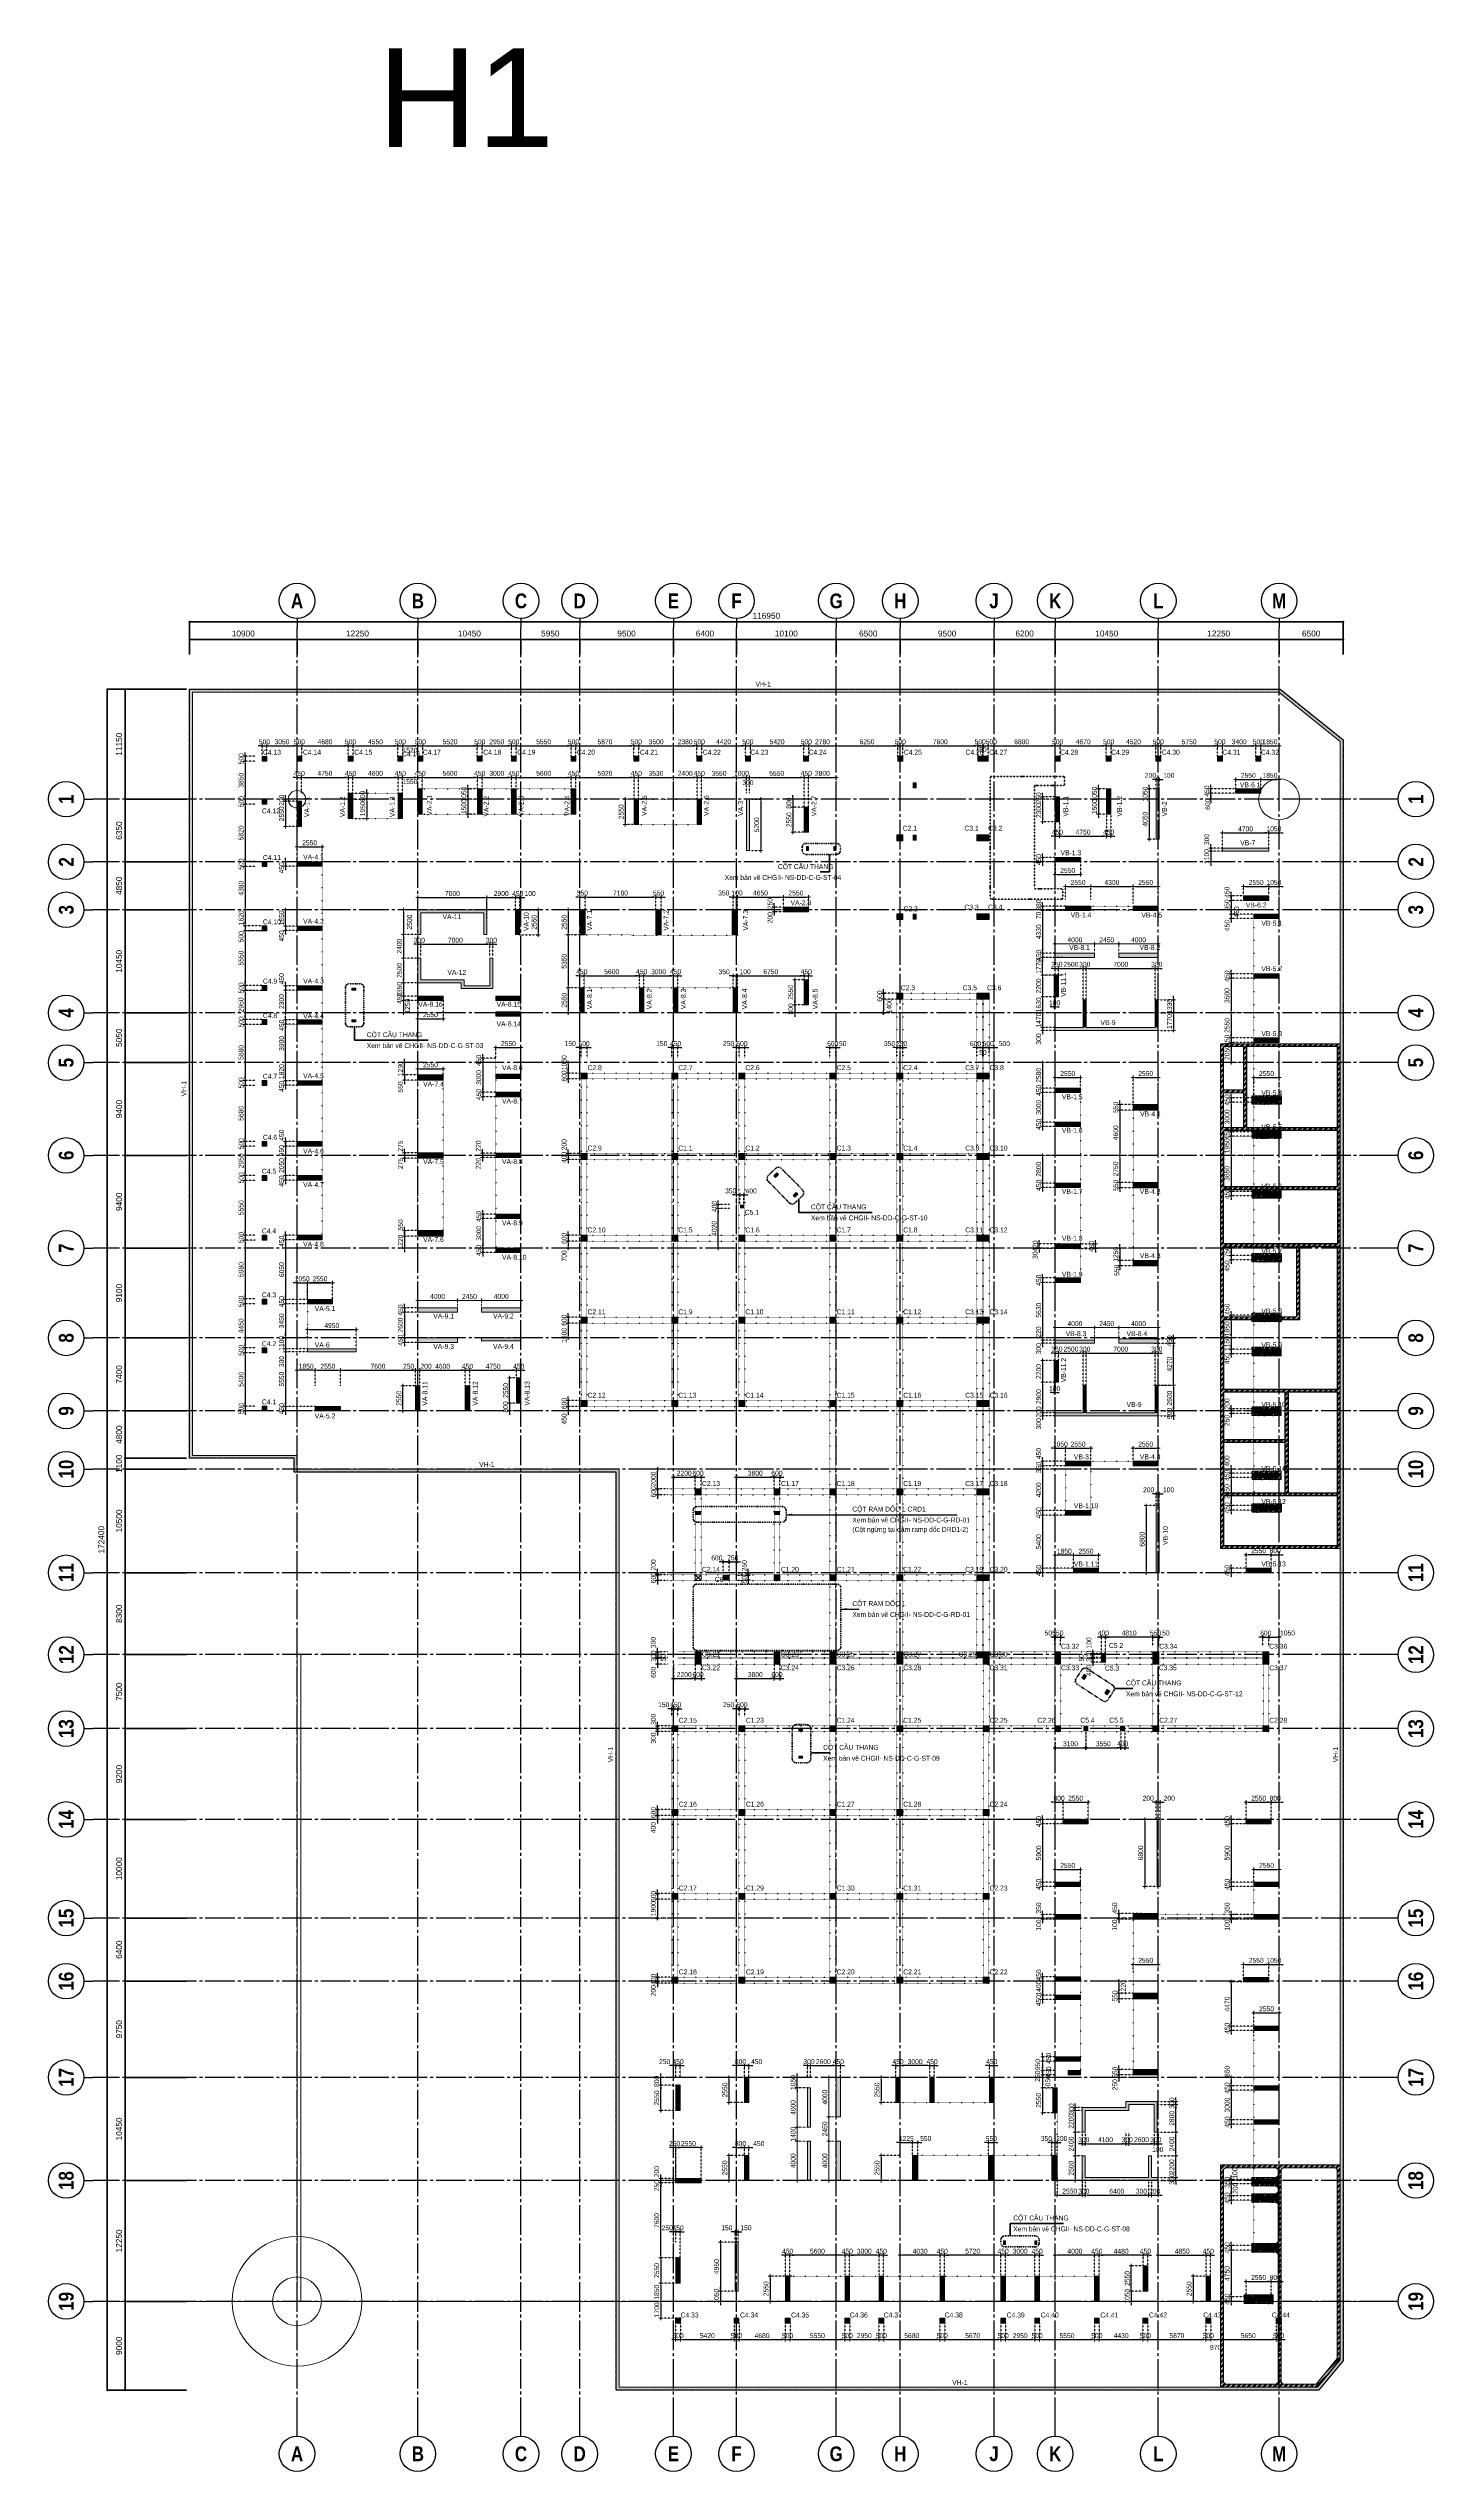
# Model space of a CAD drawing. Header units: millimetres. Extents: x -3973692 to -2843767, y 592734 to 838475.
# Drawn here: x -3773692 to -3633292, y 592734 to 838326 of the extents above; entities that cross this region are included whole.
import ezdxf
from ezdxf.enums import TextEntityAlignment as Align

# ---------------------------------------------------------------- set-up
doc = ezdxf.new("R2010")
doc.units = ezdxf.units.MM
doc.header["$MEASUREMENT"] = 0
doc.header["$PDMODE"] = 3
doc.header["$PDSIZE"] = -20
for name, pattern in [('CHG_XX_Cot_Ham 1$0$$AUDIT_BAD_LTYPE3', [0]), ('CHG_XX_Cot_Ham 1$0$MB Ham 2$0$Core 1A$0$Hidden10.5', [1.5, 1, -0.5]), ('CHG_XX_Cot_Ham 1$0$MB_Luoi truc$0$Center101', [13, 10, -1, 1, -1]), ('CHG_XX_Cot_Ham 1$0$MB_Luoi truc$0$HTT Hidden 21', [3, 2, -1]), ('CHG_XX_Luoi truc$0$MB_Luoi truc$0$Center101', [13, 10, -1, 1, -1]), ('DIVIDE2', [15.875, 6.35, -3.175, 0, -3.175, 0, -3.175]), ('DOT2', [0.125, 0, -0.125]), ('HIDDEN5', [2.8375, 1.25, -1.5875])]:
    doc.linetypes.add(name, pattern=pattern)
doc.layers.get('0').update_dxf_attribs({"lineweight": 9})
doc.layers.get('Defpoints').update_dxf_attribs({"color": 10, "lineweight": 0})
for name, color, linetype, lineweight in [("'S_General_Dim_1", 1, 'Continuous', 18), ("'S_General_Divide_3 Intermediate", 3, 'DIVIDE2', 40), ("'S_General_Text_2_Normal", 2, 'Continuous', 25), ('CHG_XX_Cot_Ham 1$0$Ap0302_PC', 150, 'Continuous', 9), ('CHG_XX_Cot_Ham 1$0$Ap0302_PC @ 1', 150, 'Continuous', 9), ('CHG_XX_Cot_Ham 1$0$Ap0302_PC @ 150 VP1', 150, 'Continuous', 9), ('CHG_XX_Cot_Ham 1$0$Ap0302_PC @ 150 VP2', 150, 'Continuous', 9), ('CHG_XX_Cot_Ham 1$0$Ap0302_PC @ 150 VP3', 150, 'Continuous', 9), ('CHG_XX_Cot_Ham 1$0$Ap0302_PC @ 150 VP4', 150, 'Continuous', 9), ('CHG_XX_Cot_Ham 1$0$Ap0302_PC @ 150 VP5', 150, 'Continuous', 9), ('CHG_XX_Cot_Ham 1$0$Ap0302_PC @ 150 VP6', 150, 'Continuous', 9), ('CHG_XX_Cot_Ham 1$0$Ap0302_PC @ 150 VP7', 150, 'Continuous', 9), ('CHG_XX_Cot_Ham 1$0$Ap0302_PC @ 150 VP8', 150, 'Continuous', 9), ('CHG_XX_Cot_Ham 1$0$Ap0302_PC @ 150 VP9', 150, 'Continuous', 9), ('CHG_XX_Cot_Ham 1$0$Ap0302_PC @ 150 VPModel', 150, 'Continuous', 9), ('CHG_XX_Cot_Ham 1$0$Ap0311_H', 8, 'Continuous', 15), ('CHG_XX_Cot_Ham 1$0$KTV', 47, 'Continuous', 9), ('CHG_XX_Cot_Ham 1$0$MB_Luoi truc$0$Dim 300', 1, 'Continuous', 5), ('CHG_XX_Cot_Ham 1$0$MB_Luoi truc$0$Grid Line', 251, 'CHG_XX_Cot_Ham 1$0$MB_Luoi truc$0$Center101', 9), ('CHG_XX_Cot_Ham 1$0$NS-DuongBao', 3, 'Continuous', 18), ('CHG_XX_Cot_Ham 1$0$S_Concrete_Cont_2 Normal', 2, 'Continuous', 13), ('CHG_XX_Cot_Ham 1$0$Start hatch', 8, 'Continuous', 25), ('CHG_XX_Cot_Ham 1$0$Start net bao', 3, 'Continuous', 18), ('KTH', 154, 'Continuous', 9), ('TEXT', 7, 'Continuous', 15)]:
    doc.layers.add(name, color=color, linetype=linetype, lineweight=lineweight)
doc.layers.add('Ap0100_cloud', color=80, linetype='Continuous', plot=False)
for name, color, linetype in [('CHG_XX_Cot_Ham 1$0$$AUDIT_BAD_LAYER1', 7, 'Continuous'), ('CHG_XX_Cot_Ham 1$0$MB Ham 2$0$Concrete Line', 6, 'Continuous'), ('CHG_XX_Cot_Ham 1$0$MB Ham 2$0$Opening Hidden', 154, 'CHG_XX_Cot_Ham 1$0$MB Ham 2$0$Core 1A$0$Hidden10.5'), ('CHG_XX_Cot_Ham 1$0$MB_Cot ham$0$Concrete Line', 6, 'Continuous'), ('CHG_XX_Cot_Ham 1$0$mb_cot tang 1-3$0$Concrete Line', 6, 'Continuous'), ('CHG_XX_Cot_Ham 1$0$TAM', 7, 'Continuous'), ('CHG_XX_Luoi truc$0$Grid', 34, 'Continuous'), ('CHG_XX_Luoi truc$0$Grid Line', 251, 'CHG_XX_Luoi truc$0$MB_Luoi truc$0$Center101'), ('dim', 1, 'Continuous')]:
    doc.layers.add(name, color=color, linetype=linetype)
doc.styles.add('arial', font='arial.ttf', dxfattribs={"width": 0.85})
doc.styles.add('CHG_XX_Cot_Ham 1$0$MB_Luoi truc$0$Arial_C', font='arial.ttf')
doc.styles.add('CHG_XX_Luoi truc$0$MB_Luoi truc$0$Grid A-F$0$VNI-HelveCB', font='')
doc.styles.add('MB_Luoi truc$0$Arial_C', font='arial.ttf', dxfattribs={"width": 0.85})
doc.styles.add('TTP-HelCon', font='')
doc.styles.get('CHG_XX_Luoi truc$0$MB_Luoi truc$0$Grid A-F$0$VNI-HelveCB').set_extended_font_data('VNI-Helve-Condense', bold=True)
doc.styles.get('TTP-HelCon').set_extended_font_data('VNI-Helve-Condense')
doc.dimstyles.new('200', dxfattribs={"dimscale": 200, "dimtxt": 2.5, "dimasz": 1, "dimexe": 0, "dimexo": 0, "dimgap": 0.75, "dimtad": 1, "dimdec": 0, "dimrnd": 10, "dimzin": 9, "dimdsep": 46, "dimtxsty": 'arial', "dimblk1": 'DIMDOT', "dimblk2": 'DIMDOT', "dimsah": 1, "dimcen": 2, "dimdle": 3, "dimclre": 8, "dimclrt": 2, "dimadec": 0, "dimazin": 0, "dimtfac": 1, "dimtdec": 0, "dimtix": 1, "dimtmove": 2, "dimatfit": 3, "dimldrblk": 'DIMPIJL', "dimfxl": 1, "dimtvp": 1.8, "dimtolj": 1, "dimtzin": 0, "dimarcsym": 0})
doc.dimstyles.new('CHG_XX_Cot_Ham 1$0$MB_Luoi truc$0$Dim 300 (A1-A2)', dxfattribs={"dimscale": 300, "dimtxt": 2, "dimasz": 0.7, "dimexe": 0, "dimexo": 1, "dimgap": 1, "dimtad": 1, "dimdec": 0, "dimzin": 12, "dimdsep": 46, "dimtxsty": 'CHG_XX_Cot_Ham 1$0$MB_Luoi truc$0$Arial_C', "dimblk": 'CHG_XX_Cot_Ham 1$0$MB_Luoi truc$0$_Dot', "dimcen": 1, "dimclrd": 256, "dimclre": 256, "dimclrt": 3, "dimadec": 0, "dimazin": 0, "dimtfac": 1, "dimtdec": 0, "dimtix": 1, "dimtmove": 2, "dimatfit": 3, "dimldrblk": 'CHG_XX_Cot_Ham 1$0$MB_Luoi truc$0$HTT Arrow 30', "dimfxl": 1, "dimtolj": 1, "dimtzin": 0, "dimarcsym": 0})
doc.dimstyles.new('RHE_50', dxfattribs={"dimscale": 50, "dimtxt": 2.5, "dimasz": 1, "dimexe": 0, "dimexo": 0, "dimgap": 0.75, "dimtad": 1, "dimdec": 0, "dimzin": 9, "dimdsep": 46, "dimtxsty": 'arial', "dimblk1": 'DIMDOT', "dimblk2": 'DIMDOT', "dimsah": 1, "dimcen": 2, "dimdle": 3, "dimclre": 8, "dimclrt": 2, "dimadec": 0, "dimazin": 0, "dimtfac": 1, "dimtdec": 0, "dimtix": 1, "dimtmove": 2, "dimatfit": 3, "dimldrblk": 'DIMPIJL', "dimfxl": 1, "dimtvp": 1.8, "dimtolj": 1, "dimtzin": 0, "dimarcsym": 0})
pattern_1 = [(45, (-2213769.43, 588216.8), (-265.165043, 265.165043), []), (45, (-2213592.66, 588216.8), (-265.165043, 265.165043), [])]
pattern_2 = [(50, (-2213769.43, 588216.8), (358.63009, -31.376067), [37.5, -412.5]), (355, (-2213769.43, 588216.8), (-69.375667, 376.096067), [30, -330]), (100.451444, (-2213739.55, 588214.2), (289.254423, 344.719995), [31.870096, -350.571056]), (46.1842, (-2213769.43, 588316.8), (533.620665, -82.75964), [56.25, -618.75]), (96.635635, (-2213724.97, 588309.9), (467.33097, 487.0593), [47.80517, -525.85688]), (351.184164, (-2213769.43, 588316.8), (467.33097, 487.0593), [45, -495]), (21, (-2213719.43, 588291.8), (298.453526, -201.309445), [37.5, -412.5]), (326, (-2213719.43, 588291.8), (121.657666, 362.57502), [30, -330]), (71.451445, (-2213694.56, 588275.03), (420.11119, 161.265576), [31.870095, -350.571056]), (37.5, (-2213769.43, 588216.81), (6.079928, 166.446927), [0, -326, 0, -335, 0, -331.25]), (7.5, (-2213769.43, 588216.81), (131.534769, 197.205856), [0, -191, 0, -318.5, 0, -126.25]), (327.5, (-2213880.93, 588216.81), (266.911218, -11.277436), [0, -125, 0, -390, 0, -517.5]), (317.5, (-2213930.93, 588216.8), (291.593085, 50.052491), [0, -162.5, 0, -259, 0, -367.5])]
pattern_3 = [(50, (0, 0), (358.6301, -31.37607), [37.5, -412.5]), (355, (0, 0), (-69.3757, 376.0961), [30, -330]), (100.45144, (29.9, -2.6), (289.2544, 344.72), [31.8701, -350.5711]), (46.1842, (0, 100), (533.6207, -82.7596), [56.25, -618.75]), (96.63564, (44.47, 93.1), (467.331, 487.0593), [47.8052, -525.8569]), (351.18416, (0, 100), (467.331, 487.0593), [45, -495]), (21, (50, 75), (298.4535, -201.30945), [37.5, -412.5]), (326, (50, 75), (121.6577, 362.575), [30, -330]), (71.45144, (74.87, 58.22), (420.1112, 161.2656), [31.8701, -350.5711]), (37.5, (0, 0), (6.07993, 166.44693), [0, -326, 0, -335, 0, -331.25]), (7.5, (0, 0), (131.53477, 197.20586), [0, -191, 0, -318.5, 0, -126.25]), (327.5, (-111.5, 0), (266.91122, -11.27744), [0, -125, 0, -390, 0, -517.5]), (317.5, (-161.5, 0), (291.5931, 50.0525), [0, -162.5, 0, -259, 0, -367.5])]
pattern_4 = [(50, (-50, -50), (358.6301, -31.3761), [37.5, -412.5]), (355, (-50, -50), (-69.3757, 376.0961), [30, -330]), (100.45144, (-20.1, -52.6), (289.2544, 344.72), [31.8701, -350.5711]), (46.1842, (-50, 50), (533.6207, -82.7596), [56.25, -618.75]), (96.63564, (-5.53, 43.1), (467.331, 487.0593), [47.8052, -525.8569]), (351.18416, (-50, 50), (467.331, 487.0593), [45, -495]), (21, (0, 25), (298.4535, -201.30945), [37.5, -412.5]), (326, (0, 25), (121.6577, 362.575), [30, -330]), (71.45144, (24.87, 8.22), (420.1112, 161.2656), [31.8701, -350.5711]), (37.5, (-50, -50), (6.07993, 166.44693), [0, -326, 0, -335, 0, -331.25]), (7.5, (-50, -50), (131.53477, 197.20586), [0, -191, 0, -318.5, 0, -126.25]), (327.5, (-161.5, -50), (266.91122, -11.27744), [0, -125, 0, -390, 0, -517.5]), (317.5, (-211.5, -50), (291.5931, 50.0525), [0, -162.5, 0, -259, 0, -367.5])]

# ---------------------------------------------------------------- blocks, each defined once
blk = doc.blocks.new('*U2841')
at = {"layer": 'CHG_XX_Luoi truc$0$Grid', "lineweight": -2}
for p, q in [((0, 611), (0, 608)), ((0, -3), (0, 0))]:
    blk.add_line(p, q, dxfattribs=at)
for centre in [(0, 617), (0, -9)]:
    blk.add_circle(centre, 6, dxfattribs=at)
at = {"layer": 'CHG_XX_Luoi truc$0$Grid Line'}
blk.add_line((0, 0), (0, 608), dxfattribs=at)
at = {"layer": 'CHG_XX_Luoi truc$0$Grid', "lineweight": -2, "style": 'CHG_XX_Luoi truc$0$MB_Luoi truc$0$Grid A-F$0$VNI-HelveCB'}
for tag, p in [('GRIDSUB', (0, 617)), ('GRID', (0, -9))]:
    blk.add_attdef(tag, text='', height=5, dxfattribs=at).set_placement(p, align=Align.MIDDLE)
blk = doc.blocks.new('*U2846')
at = {"layer": 'CHG_XX_Luoi truc$0$Grid', "lineweight": -2}
for p, q in [((0, 611), (0, 608)), ((0, -3), (0, 0))]:
    blk.add_line(p, q, dxfattribs=at)
for centre in [(0, 617), (0, -9)]:
    blk.add_circle(centre, 6, dxfattribs=at)
at = {"layer": 'CHG_XX_Luoi truc$0$Grid Line'}
blk.add_line((0, 0), (0, 608), dxfattribs=at)
at = {"layer": 'CHG_XX_Luoi truc$0$Grid', "lineweight": -2, "style": 'CHG_XX_Luoi truc$0$MB_Luoi truc$0$Grid A-F$0$VNI-HelveCB'}
for tag, p in [('GRIDSUB', (0, 617)), ('GRID', (0, -9))]:
    blk.add_attdef(tag, text='', height=5, dxfattribs=at).set_placement(p, align=Align.MIDDLE)
blk = doc.blocks.new('*U2842')
at = {"layer": 'CHG_XX_Luoi truc$0$Grid', "lineweight": -2}
for p, q in [((0, 611), (0, 608)), ((0, -3), (0, 0))]:
    blk.add_line(p, q, dxfattribs=at)
for centre in [(0, 617), (0, -9)]:
    blk.add_circle(centre, 6, dxfattribs=at)
at = {"layer": 'CHG_XX_Luoi truc$0$Grid Line'}
blk.add_line((0, 0), (0, 608), dxfattribs=at)
at = {"layer": 'CHG_XX_Luoi truc$0$Grid', "lineweight": -2, "style": 'CHG_XX_Luoi truc$0$MB_Luoi truc$0$Grid A-F$0$VNI-HelveCB'}
for tag, p in [('GRIDSUB', (0, 617)), ('GRID', (0, -9))]:
    blk.add_attdef(tag, text='', height=5, dxfattribs=at).set_placement(p, align=Align.MIDDLE)
blk = doc.blocks.new('*U2843')
at = {"layer": 'CHG_XX_Luoi truc$0$Grid', "lineweight": -2}
for p, q in [((0, 441), (0, 438)), ((0, -3), (0, 0))]:
    blk.add_line(p, q, dxfattribs=at)
for centre in [(0, 447), (0, -9)]:
    blk.add_circle(centre, 6, dxfattribs=at)
at = {"layer": 'CHG_XX_Luoi truc$0$Grid Line'}
blk.add_line((0, 0), (0, 438), dxfattribs=at)
at = {"layer": 'CHG_XX_Luoi truc$0$Grid', "lineweight": -2, "style": 'CHG_XX_Luoi truc$0$MB_Luoi truc$0$Grid A-F$0$VNI-HelveCB'}
for tag, p in [('GRIDSUB', (0, 447)), ('GRID', (0, -9))]:
    blk.add_attdef(tag, text='', height=5, dxfattribs=at).set_placement(p, align=Align.MIDDLE)
blk = doc.blocks.new('CHG_XX_Luoi truc')
at = {"layer": 'Defpoints', "ltscale": 1500}
blk.add_circle((0, 0), 6575, dxfattribs=at)
at = {"layer": 'CHG_XX_Luoi truc$0$Grid', "xscale": 300, "yscale": 300, "zscale": 300}
for name, p, values in [('*U2842', (0, -12747), {'GRID': 'A', 'GRIDSUB': 'A'}), ('*U2841', (12250, -12747), {'GRID': 'B', 'GRIDSUB': 'B'}), ('*U2841', (22700, -12747), {'GRID': 'C', 'GRIDSUB': 'C'}), ('*U2841', (28650, -12747), {'GRID': 'D', 'GRIDSUB': 'D'}), ('*U2841', (38150, -12747), {'GRID': 'E', 'GRIDSUB': 'E'}), ('*U2841', (44550, -12747), {'GRID': 'F', 'GRIDSUB': 'F'}), ('*U2841', (54650, -12747), {'GRID': 'G', 'GRIDSUB': 'G'}), ('*U2846', (61150, -12747), {'GRID': 'H', 'GRIDSUB': 'H'}), ('*U2841', (70650, -12747), {'GRID': 'J', 'GRIDSUB': 'J'}), ('*U2841', (76850, -12747), {'GRID': 'K', 'GRIDSUB': 'K'}), ('*U2841', (87300, -12747), {'GRID': 'L', 'GRIDSUB': 'L'}), ('*U2841', (99550, -12747), {'GRID': 'M', 'GRIDSUB': 'M'})]:
    blk.add_blockref(name, p, dxfattribs=at).add_auto_attribs(values)
at = {"layer": 'CHG_XX_Luoi truc$0$Grid', "xscale": 300.0000000000013, "yscale": 300.0000000000013, "zscale": 300.0000000000013, "rotation": 90}
for p, values in [((110703, 152250), {'GRID': '1', 'GRIDSUB': '1'}), ((110703, 145900), {'GRID': '2', 'GRIDSUB': '2'}), ((110703, 141050), {'GRID': '3', 'GRIDSUB': '3'}), ((110703, 130600), {'GRID': '4', 'GRIDSUB': '4'}), ((110703, 125550), {'GRID': '5', 'GRIDSUB': '5'}), ((110703, 116150), {'GRID': '6', 'GRIDSUB': '6'}), ((110703, 106750), {'GRID': '7', 'GRIDSUB': '7'}), ((110703, 97650), {'GRID': '8', 'GRIDSUB': '8'}), ((110703, 90250), {'GRID': '9', 'GRIDSUB': '9'}), ((110703, 84350), {'GRID': '10', 'GRIDSUB': '10'}), ((110703, 73850), {'GRID': '11', 'GRIDSUB': '11'}), ((110703, 65550), {'GRID': '12', 'GRIDSUB': '12'}), ((110703, 58050), {'GRID': '13', 'GRIDSUB': '13'}), ((110703, 48850), {'GRID': '14', 'GRIDSUB': '14'}), ((110703, 38850), {'GRID': '15', 'GRIDSUB': '15'}), ((110703, 32450), {'GRID': '16', 'GRIDSUB': '16'}), ((110703, 22700), {'GRID': '17', 'GRIDSUB': '17'}), ((110703, 12250), {'GRID': '18', 'GRIDSUB': '18'}), ((110703, 0), {'GRID': '19', 'GRIDSUB': '19'})]:
    blk.add_blockref('*U2843', p, dxfattribs=at).add_auto_attribs(values)
blk = doc.blocks.new('CHG_XX_Cot_Ham 1$0$MB_Luoi truc$0$_Dot')
at = {"color": 0, "linetype": 'ByBlock', "lineweight": -2}
blk.add_line((-0.5, 0), (-1, 0), dxfattribs=at)
at = {"color": 0, "linetype": 'ByBlock', "const_width": 0.5}
blk.add_lwpolyline([(-0.25, 0, 1), (0.25, 0, 1)], format="xyb", close=True, dxfattribs=at)
blk = doc.blocks.new('*D2907')
at = {"layer": 'CHG_XX_Cot_Ham 1$0$MB_Luoi truc$0$Dim 300', "lineweight": -2, "transparency": 16777216}
for p, q in [((-10900, 166908), (-10900, 168437)), ((-10690, 168437), (-210, 168437)), ((0, 166908), (0, 168437))]:
    blk.add_line(p, q, dxfattribs=at)
at = {"layer": 'Defpoints', "color": 0, "transparency": 16777216}
for p in [(0, 168437), (-10900, 166608), (0, 166608)]:
    blk.add_point(p, dxfattribs=at)
at = {"layer": 'CHG_XX_Cot_Ham 1$0$MB_Luoi truc$0$Dim 300', "lineweight": -2, "transparency": 16777216, "xscale": 210, "yscale": 210, "zscale": 210, "rotation": 180}
blk.add_blockref('CHG_XX_Cot_Ham 1$0$MB_Luoi truc$0$_Dot', (-10900, 168437), dxfattribs=at)
at = {"layer": 'CHG_XX_Cot_Ham 1$0$MB_Luoi truc$0$Dim 300', "lineweight": -2, "transparency": 16777216, "xscale": 210, "yscale": 210, "zscale": 210}
blk.add_blockref('CHG_XX_Cot_Ham 1$0$MB_Luoi truc$0$_Dot', (0, 168437), dxfattribs=at)
at = {"layer": 'CHG_XX_Cot_Ham 1$0$MB_Luoi truc$0$Dim 300', "color": 3, "transparency": 16777216, "insert": (-5450, 169043), "char_height": 600, "attachment_point": 5, "style": 'CHG_XX_Cot_Ham 1$0$MB_Luoi truc$0$Arial_C'}
blk.add_mtext('\\A1;10900', dxfattribs=at)
blk = doc.blocks.new('CHG_XX_Cot_Ham 1$0$MB_Luoi truc$0$HTT Arrow 30')
blk.add_hatch(color=256).paths.add_polyline_path([(-2.5, 0.375), (-2.5, -0.375), (0, 0)])
at = {"color": 0, "linetype": 'ByBlock', "lineweight": -2}
for p, q in [((0, 0), (-2.5, 0.375)), ((-2.5, -0.375), (-2.5, 0.375)), ((0, 0), (-2.5, -0.375))]:
    blk.add_line(p, q, dxfattribs=at)
blk = doc.blocks.new('*D2872')
at = {"layer": 'CHG_XX_Cot_Ham 1$0$MB_Luoi truc$0$Dim 300', "lineweight": -2, "transparency": 16777216}
for p, q in [((0, 166908), (0, 168437)), ((210, 168437), (12040, 168437)), ((12250, 166908), (12250, 168437))]:
    blk.add_line(p, q, dxfattribs=at)
at = {"layer": 'Defpoints', "color": 0, "transparency": 16777216}
for p in [(12250, 168437), (0, 166608), (12250, 166608)]:
    blk.add_point(p, dxfattribs=at)
at = {"layer": 'CHG_XX_Cot_Ham 1$0$MB_Luoi truc$0$Dim 300', "lineweight": -2, "transparency": 16777216, "xscale": 210, "yscale": 210, "zscale": 210, "rotation": 180}
blk.add_blockref('CHG_XX_Cot_Ham 1$0$MB_Luoi truc$0$_Dot', (0, 168437), dxfattribs=at)
at = {"layer": 'CHG_XX_Cot_Ham 1$0$MB_Luoi truc$0$Dim 300', "lineweight": -2, "transparency": 16777216, "xscale": 210, "yscale": 210, "zscale": 210}
blk.add_blockref('CHG_XX_Cot_Ham 1$0$MB_Luoi truc$0$_Dot', (12250, 168437), dxfattribs=at)
at = {"layer": 'CHG_XX_Cot_Ham 1$0$MB_Luoi truc$0$Dim 300', "color": 3, "transparency": 16777216, "insert": (6125, 169043), "char_height": 600, "attachment_point": 5, "style": 'CHG_XX_Cot_Ham 1$0$MB_Luoi truc$0$Arial_C'}
blk.add_mtext('\\A1;12250', dxfattribs=at)
blk = doc.blocks.new('*D2873')
at = {"layer": 'CHG_XX_Cot_Ham 1$0$MB_Luoi truc$0$Dim 300', "lineweight": -2, "transparency": 16777216}
for p, q in [((12250, 166908), (12250, 168437)), ((12460, 168437), (22490, 168437)), ((22700, 166908), (22700, 168437))]:
    blk.add_line(p, q, dxfattribs=at)
at = {"layer": 'Defpoints', "color": 0, "transparency": 16777216}
for p in [(22700, 168437), (12250, 166608), (22700, 166608)]:
    blk.add_point(p, dxfattribs=at)
at = {"layer": 'CHG_XX_Cot_Ham 1$0$MB_Luoi truc$0$Dim 300', "lineweight": -2, "transparency": 16777216, "xscale": 210, "yscale": 210, "zscale": 210, "rotation": 180}
blk.add_blockref('CHG_XX_Cot_Ham 1$0$MB_Luoi truc$0$_Dot', (12250, 168437), dxfattribs=at)
at = {"layer": 'CHG_XX_Cot_Ham 1$0$MB_Luoi truc$0$Dim 300', "lineweight": -2, "transparency": 16777216, "xscale": 210, "yscale": 210, "zscale": 210}
blk.add_blockref('CHG_XX_Cot_Ham 1$0$MB_Luoi truc$0$_Dot', (22700, 168437), dxfattribs=at)
at = {"layer": 'CHG_XX_Cot_Ham 1$0$MB_Luoi truc$0$Dim 300', "color": 3, "transparency": 16777216, "insert": (17475, 169043), "char_height": 600, "attachment_point": 5, "style": 'CHG_XX_Cot_Ham 1$0$MB_Luoi truc$0$Arial_C'}
blk.add_mtext('\\A1;10450', dxfattribs=at)
blk = doc.blocks.new('*D2874')
at = {"layer": 'CHG_XX_Cot_Ham 1$0$MB_Luoi truc$0$Dim 300', "lineweight": -2, "transparency": 16777216}
for p, q in [((22700, 166908), (22700, 168437)), ((22910, 168437), (28440, 168437)), ((28650, 166908), (28650, 168437))]:
    blk.add_line(p, q, dxfattribs=at)
at = {"layer": 'Defpoints', "color": 0, "transparency": 16777216}
for p in [(28650, 168437), (22700, 166608), (28650, 166608)]:
    blk.add_point(p, dxfattribs=at)
at = {"layer": 'CHG_XX_Cot_Ham 1$0$MB_Luoi truc$0$Dim 300', "lineweight": -2, "transparency": 16777216, "xscale": 210, "yscale": 210, "zscale": 210, "rotation": 180}
blk.add_blockref('CHG_XX_Cot_Ham 1$0$MB_Luoi truc$0$_Dot', (22700, 168437), dxfattribs=at)
at = {"layer": 'CHG_XX_Cot_Ham 1$0$MB_Luoi truc$0$Dim 300', "lineweight": -2, "transparency": 16777216, "xscale": 210, "yscale": 210, "zscale": 210}
blk.add_blockref('CHG_XX_Cot_Ham 1$0$MB_Luoi truc$0$_Dot', (28650, 168437), dxfattribs=at)
at = {"layer": 'CHG_XX_Cot_Ham 1$0$MB_Luoi truc$0$Dim 300', "color": 3, "transparency": 16777216, "insert": (25675, 169043), "char_height": 600, "attachment_point": 5, "style": 'CHG_XX_Cot_Ham 1$0$MB_Luoi truc$0$Arial_C'}
blk.add_mtext('\\A1;5950', dxfattribs=at)
blk = doc.blocks.new('*D2875')
at = {"layer": 'CHG_XX_Cot_Ham 1$0$MB_Luoi truc$0$Dim 300', "lineweight": -2, "transparency": 16777216}
for p, q in [((28650, 166908), (28650, 168437)), ((28860, 168437), (37940, 168437)), ((38150, 166908), (38150, 168437))]:
    blk.add_line(p, q, dxfattribs=at)
at = {"layer": 'Defpoints', "color": 0, "transparency": 16777216}
for p in [(38150, 168437), (28650, 166608), (38150, 166608)]:
    blk.add_point(p, dxfattribs=at)
at = {"layer": 'CHG_XX_Cot_Ham 1$0$MB_Luoi truc$0$Dim 300', "lineweight": -2, "transparency": 16777216, "xscale": 210, "yscale": 210, "zscale": 210, "rotation": 180}
blk.add_blockref('CHG_XX_Cot_Ham 1$0$MB_Luoi truc$0$_Dot', (28650, 168437), dxfattribs=at)
at = {"layer": 'CHG_XX_Cot_Ham 1$0$MB_Luoi truc$0$Dim 300', "lineweight": -2, "transparency": 16777216, "xscale": 210, "yscale": 210, "zscale": 210}
blk.add_blockref('CHG_XX_Cot_Ham 1$0$MB_Luoi truc$0$_Dot', (38150, 168437), dxfattribs=at)
at = {"layer": 'CHG_XX_Cot_Ham 1$0$MB_Luoi truc$0$Dim 300', "color": 3, "transparency": 16777216, "insert": (33400, 169043), "char_height": 600, "attachment_point": 5, "style": 'CHG_XX_Cot_Ham 1$0$MB_Luoi truc$0$Arial_C'}
blk.add_mtext('\\A1;9500', dxfattribs=at)
blk = doc.blocks.new('*D2876')
at = {"layer": 'CHG_XX_Cot_Ham 1$0$MB_Luoi truc$0$Dim 300', "lineweight": -2, "transparency": 16777216}
for p, q in [((38150, 166908), (38150, 168437)), ((38360, 168437), (44340, 168437)), ((44550, 166908), (44550, 168437))]:
    blk.add_line(p, q, dxfattribs=at)
at = {"layer": 'Defpoints', "color": 0, "transparency": 16777216}
for p in [(44550, 168437), (38150, 166608), (44550, 166608)]:
    blk.add_point(p, dxfattribs=at)
at = {"layer": 'CHG_XX_Cot_Ham 1$0$MB_Luoi truc$0$Dim 300', "lineweight": -2, "transparency": 16777216, "xscale": 210, "yscale": 210, "zscale": 210, "rotation": 180}
blk.add_blockref('CHG_XX_Cot_Ham 1$0$MB_Luoi truc$0$_Dot', (38150, 168437), dxfattribs=at)
at = {"layer": 'CHG_XX_Cot_Ham 1$0$MB_Luoi truc$0$Dim 300', "lineweight": -2, "transparency": 16777216, "xscale": 210, "yscale": 210, "zscale": 210}
blk.add_blockref('CHG_XX_Cot_Ham 1$0$MB_Luoi truc$0$_Dot', (44550, 168437), dxfattribs=at)
at = {"layer": 'CHG_XX_Cot_Ham 1$0$MB_Luoi truc$0$Dim 300', "color": 3, "transparency": 16777216, "insert": (41350, 169043), "char_height": 600, "attachment_point": 5, "style": 'CHG_XX_Cot_Ham 1$0$MB_Luoi truc$0$Arial_C'}
blk.add_mtext('\\A1;6400', dxfattribs=at)
blk = doc.blocks.new('*D2877')
at = {"layer": 'CHG_XX_Cot_Ham 1$0$MB_Luoi truc$0$Dim 300', "lineweight": -2, "transparency": 16777216}
for p, q in [((44550, 166908), (44550, 168437)), ((44760, 168437), (54440, 168437)), ((54650, 166908), (54650, 168437))]:
    blk.add_line(p, q, dxfattribs=at)
at = {"layer": 'Defpoints', "color": 0, "transparency": 16777216}
for p in [(54650, 168437), (44550, 166608), (54650, 166608)]:
    blk.add_point(p, dxfattribs=at)
at = {"layer": 'CHG_XX_Cot_Ham 1$0$MB_Luoi truc$0$Dim 300', "lineweight": -2, "transparency": 16777216, "xscale": 210, "yscale": 210, "zscale": 210, "rotation": 180}
blk.add_blockref('CHG_XX_Cot_Ham 1$0$MB_Luoi truc$0$_Dot', (44550, 168437), dxfattribs=at)
at = {"layer": 'CHG_XX_Cot_Ham 1$0$MB_Luoi truc$0$Dim 300', "lineweight": -2, "transparency": 16777216, "xscale": 210, "yscale": 210, "zscale": 210}
blk.add_blockref('CHG_XX_Cot_Ham 1$0$MB_Luoi truc$0$_Dot', (54650, 168437), dxfattribs=at)
at = {"layer": 'CHG_XX_Cot_Ham 1$0$MB_Luoi truc$0$Dim 300', "color": 3, "transparency": 16777216, "insert": (49600, 169043), "char_height": 600, "attachment_point": 5, "style": 'CHG_XX_Cot_Ham 1$0$MB_Luoi truc$0$Arial_C'}
blk.add_mtext('\\A1;10100', dxfattribs=at)
blk = doc.blocks.new('*D2878')
at = {"layer": 'CHG_XX_Cot_Ham 1$0$MB_Luoi truc$0$Dim 300', "lineweight": -2, "transparency": 16777216}
for p, q in [((54650, 166908), (54650, 168437)), ((54860, 168437), (60940, 168437)), ((61150, 166908), (61150, 168437))]:
    blk.add_line(p, q, dxfattribs=at)
at = {"layer": 'Defpoints', "color": 0, "transparency": 16777216}
for p in [(61150, 168437), (54650, 166608), (61150, 166608)]:
    blk.add_point(p, dxfattribs=at)
at = {"layer": 'CHG_XX_Cot_Ham 1$0$MB_Luoi truc$0$Dim 300', "lineweight": -2, "transparency": 16777216, "xscale": 210, "yscale": 210, "zscale": 210, "rotation": 180}
blk.add_blockref('CHG_XX_Cot_Ham 1$0$MB_Luoi truc$0$_Dot', (54650, 168437), dxfattribs=at)
at = {"layer": 'CHG_XX_Cot_Ham 1$0$MB_Luoi truc$0$Dim 300', "lineweight": -2, "transparency": 16777216, "xscale": 210, "yscale": 210, "zscale": 210}
blk.add_blockref('CHG_XX_Cot_Ham 1$0$MB_Luoi truc$0$_Dot', (61150, 168437), dxfattribs=at)
at = {"layer": 'CHG_XX_Cot_Ham 1$0$MB_Luoi truc$0$Dim 300', "color": 3, "transparency": 16777216, "insert": (57900, 169043), "char_height": 600, "attachment_point": 5, "style": 'CHG_XX_Cot_Ham 1$0$MB_Luoi truc$0$Arial_C'}
blk.add_mtext('\\A1;6500', dxfattribs=at)
blk = doc.blocks.new('*D2879')
at = {"layer": 'CHG_XX_Cot_Ham 1$0$MB_Luoi truc$0$Dim 300', "lineweight": -2, "transparency": 16777216}
for p, q in [((61150, 166908), (61150, 168437)), ((61360, 168437), (70440, 168437)), ((70650, 166908), (70650, 168437))]:
    blk.add_line(p, q, dxfattribs=at)
at = {"layer": 'Defpoints', "color": 0, "transparency": 16777216}
for p in [(70650, 168437), (61150, 166608), (70650, 166608)]:
    blk.add_point(p, dxfattribs=at)
at = {"layer": 'CHG_XX_Cot_Ham 1$0$MB_Luoi truc$0$Dim 300', "lineweight": -2, "transparency": 16777216, "xscale": 210, "yscale": 210, "zscale": 210, "rotation": 180}
blk.add_blockref('CHG_XX_Cot_Ham 1$0$MB_Luoi truc$0$_Dot', (61150, 168437), dxfattribs=at)
at = {"layer": 'CHG_XX_Cot_Ham 1$0$MB_Luoi truc$0$Dim 300', "lineweight": -2, "transparency": 16777216, "xscale": 210, "yscale": 210, "zscale": 210}
blk.add_blockref('CHG_XX_Cot_Ham 1$0$MB_Luoi truc$0$_Dot', (70650, 168437), dxfattribs=at)
at = {"layer": 'CHG_XX_Cot_Ham 1$0$MB_Luoi truc$0$Dim 300', "color": 3, "transparency": 16777216, "insert": (65900, 169043), "char_height": 600, "attachment_point": 5, "style": 'CHG_XX_Cot_Ham 1$0$MB_Luoi truc$0$Arial_C'}
blk.add_mtext('\\A1;9500', dxfattribs=at)
blk = doc.blocks.new('*D2880')
at = {"layer": 'CHG_XX_Cot_Ham 1$0$MB_Luoi truc$0$Dim 300', "lineweight": -2, "transparency": 16777216}
for p, q in [((70650, 166908), (70650, 168437)), ((70860, 168437), (76640, 168437)), ((76850, 166908), (76850, 168437))]:
    blk.add_line(p, q, dxfattribs=at)
at = {"layer": 'Defpoints', "color": 0, "transparency": 16777216}
for p in [(76850, 168437), (70650, 166608), (76850, 166608)]:
    blk.add_point(p, dxfattribs=at)
at = {"layer": 'CHG_XX_Cot_Ham 1$0$MB_Luoi truc$0$Dim 300', "lineweight": -2, "transparency": 16777216, "xscale": 210, "yscale": 210, "zscale": 210, "rotation": 180}
blk.add_blockref('CHG_XX_Cot_Ham 1$0$MB_Luoi truc$0$_Dot', (70650, 168437), dxfattribs=at)
at = {"layer": 'CHG_XX_Cot_Ham 1$0$MB_Luoi truc$0$Dim 300', "lineweight": -2, "transparency": 16777216, "xscale": 210, "yscale": 210, "zscale": 210}
blk.add_blockref('CHG_XX_Cot_Ham 1$0$MB_Luoi truc$0$_Dot', (76850, 168437), dxfattribs=at)
at = {"layer": 'CHG_XX_Cot_Ham 1$0$MB_Luoi truc$0$Dim 300', "color": 3, "transparency": 16777216, "insert": (73750, 169043), "char_height": 600, "attachment_point": 5, "style": 'CHG_XX_Cot_Ham 1$0$MB_Luoi truc$0$Arial_C'}
blk.add_mtext('\\A1;6200', dxfattribs=at)
blk = doc.blocks.new('*D2881')
at = {"layer": 'CHG_XX_Cot_Ham 1$0$MB_Luoi truc$0$Dim 300', "lineweight": -2, "transparency": 16777216}
for p, q in [((76850, 166908), (76850, 168437)), ((77060, 168437), (87090, 168437)), ((87300, 166908), (87300, 168437))]:
    blk.add_line(p, q, dxfattribs=at)
at = {"layer": 'Defpoints', "color": 0, "transparency": 16777216}
for p in [(87300, 168437), (76850, 166608), (87300, 166608)]:
    blk.add_point(p, dxfattribs=at)
at = {"layer": 'CHG_XX_Cot_Ham 1$0$MB_Luoi truc$0$Dim 300', "lineweight": -2, "transparency": 16777216, "xscale": 210, "yscale": 210, "zscale": 210, "rotation": 180}
blk.add_blockref('CHG_XX_Cot_Ham 1$0$MB_Luoi truc$0$_Dot', (76850, 168437), dxfattribs=at)
at = {"layer": 'CHG_XX_Cot_Ham 1$0$MB_Luoi truc$0$Dim 300', "lineweight": -2, "transparency": 16777216, "xscale": 210, "yscale": 210, "zscale": 210}
blk.add_blockref('CHG_XX_Cot_Ham 1$0$MB_Luoi truc$0$_Dot', (87300, 168437), dxfattribs=at)
at = {"layer": 'CHG_XX_Cot_Ham 1$0$MB_Luoi truc$0$Dim 300', "color": 3, "transparency": 16777216, "insert": (82075, 169043), "char_height": 600, "attachment_point": 5, "style": 'CHG_XX_Cot_Ham 1$0$MB_Luoi truc$0$Arial_C'}
blk.add_mtext('\\A1;10450', dxfattribs=at)
blk = doc.blocks.new('*D2882')
at = {"layer": 'CHG_XX_Cot_Ham 1$0$MB_Luoi truc$0$Dim 300', "lineweight": -2, "transparency": 16777216}
for p, q in [((87300, 166908), (87300, 168437)), ((87510, 168437), (99340, 168437)), ((99550, 166908), (99550, 168437))]:
    blk.add_line(p, q, dxfattribs=at)
at = {"layer": 'Defpoints', "color": 0, "transparency": 16777216}
for p in [(99550, 168437), (87300, 166608), (99550, 166608)]:
    blk.add_point(p, dxfattribs=at)
at = {"layer": 'CHG_XX_Cot_Ham 1$0$MB_Luoi truc$0$Dim 300', "lineweight": -2, "transparency": 16777216, "xscale": 210, "yscale": 210, "zscale": 210, "rotation": 180}
blk.add_blockref('CHG_XX_Cot_Ham 1$0$MB_Luoi truc$0$_Dot', (87300, 168437), dxfattribs=at)
at = {"layer": 'CHG_XX_Cot_Ham 1$0$MB_Luoi truc$0$Dim 300', "lineweight": -2, "transparency": 16777216, "xscale": 210, "yscale": 210, "zscale": 210}
blk.add_blockref('CHG_XX_Cot_Ham 1$0$MB_Luoi truc$0$_Dot', (99550, 168437), dxfattribs=at)
at = {"layer": 'CHG_XX_Cot_Ham 1$0$MB_Luoi truc$0$Dim 300', "color": 3, "transparency": 16777216, "insert": (93425, 169043), "char_height": 600, "attachment_point": 5, "style": 'CHG_XX_Cot_Ham 1$0$MB_Luoi truc$0$Arial_C'}
blk.add_mtext('\\A1;12250', dxfattribs=at)
blk = doc.blocks.new('*D2883')
at = {"layer": 'CHG_XX_Cot_Ham 1$0$MB_Luoi truc$0$Dim 300', "lineweight": -2, "transparency": 16777216}
for p, q in [((99550, 166908), (99550, 168437)), ((99760, 168437), (105840, 168437)), ((106050, 166908), (106050, 168437))]:
    blk.add_line(p, q, dxfattribs=at)
at = {"layer": 'Defpoints', "color": 0, "transparency": 16777216}
for p in [(106050, 168437), (99550, 166608), (106050, 166608)]:
    blk.add_point(p, dxfattribs=at)
at = {"layer": 'CHG_XX_Cot_Ham 1$0$MB_Luoi truc$0$Dim 300', "lineweight": -2, "transparency": 16777216, "xscale": 210, "yscale": 210, "zscale": 210, "rotation": 180}
blk.add_blockref('CHG_XX_Cot_Ham 1$0$MB_Luoi truc$0$_Dot', (99550, 168437), dxfattribs=at)
at = {"layer": 'CHG_XX_Cot_Ham 1$0$MB_Luoi truc$0$Dim 300', "lineweight": -2, "transparency": 16777216, "xscale": 210, "yscale": 210, "zscale": 210}
blk.add_blockref('CHG_XX_Cot_Ham 1$0$MB_Luoi truc$0$_Dot', (106050, 168437), dxfattribs=at)
at = {"layer": 'CHG_XX_Cot_Ham 1$0$MB_Luoi truc$0$Dim 300', "color": 3, "transparency": 16777216, "insert": (102800, 169043), "char_height": 600, "attachment_point": 5, "style": 'CHG_XX_Cot_Ham 1$0$MB_Luoi truc$0$Arial_C'}
blk.add_mtext('\\A1;6500', dxfattribs=at)
blk = doc.blocks.new('*D2884')
at = {"layer": 'CHG_XX_Cot_Ham 1$0$MB_Luoi truc$0$Dim 300', "lineweight": -2, "transparency": 16777216}
for p, q in [((-10900, 166908), (-10900, 170237)), ((105840, 170237), (-10690, 170237)), ((106050, 166908), (106050, 170237))]:
    blk.add_line(p, q, dxfattribs=at)
at = {"layer": 'Defpoints', "color": 0, "transparency": 16777216}
for p in [(-10900, 170237), (-10900, 166608), (106050, 166608)]:
    blk.add_point(p, dxfattribs=at)
at = {"layer": 'CHG_XX_Cot_Ham 1$0$MB_Luoi truc$0$Dim 300', "lineweight": -2, "transparency": 16777216, "xscale": 210, "yscale": 210, "zscale": 210, "rotation": 180}
blk.add_blockref('CHG_XX_Cot_Ham 1$0$MB_Luoi truc$0$_Dot', (-10900, 170237), dxfattribs=at)
at = {"layer": 'CHG_XX_Cot_Ham 1$0$MB_Luoi truc$0$Dim 300', "lineweight": -2, "transparency": 16777216, "xscale": 210, "yscale": 210, "zscale": 210}
blk.add_blockref('CHG_XX_Cot_Ham 1$0$MB_Luoi truc$0$_Dot', (106050, 170237), dxfattribs=at)
at = {"layer": 'CHG_XX_Cot_Ham 1$0$MB_Luoi truc$0$Dim 300', "color": 3, "transparency": 16777216, "insert": (47575, 170843), "char_height": 600, "attachment_point": 5, "style": 'CHG_XX_Cot_Ham 1$0$MB_Luoi truc$0$Arial_C'}
blk.add_mtext('\\A1;116950', dxfattribs=at)
blk = doc.blocks.new('*D2885')
at = {"layer": 'CHG_XX_Cot_Ham 1$0$MB_Luoi truc$0$Dim 300', "lineweight": -2, "transparency": 16777216}
for p, q in [((-11200, 163400), (-17432, 163400)), ((-17432, 163190), (-17432, 152460)), ((-11200, 152250), (-17432, 152250))]:
    blk.add_line(p, q, dxfattribs=at)
at = {"layer": 'Defpoints', "color": 0, "transparency": 16777216}
for p in [(-10900, 163400), (-17432, 152250), (-10900, 152250)]:
    blk.add_point(p, dxfattribs=at)
at = {"layer": 'CHG_XX_Cot_Ham 1$0$MB_Luoi truc$0$Dim 300', "lineweight": -2, "transparency": 16777216, "xscale": 210, "yscale": 210, "zscale": 210}
for p, rotation in [((-17432, 163400), 90), ((-17432, 152250), 270)]:
    blk.add_blockref('CHG_XX_Cot_Ham 1$0$MB_Luoi truc$0$_Dot', p, dxfattribs=dict(at, rotation=rotation))
at = {"layer": 'CHG_XX_Cot_Ham 1$0$MB_Luoi truc$0$Dim 300', "color": 3, "transparency": 16777216, "insert": (-18039, 157825), "char_height": 600, "attachment_point": 5, "rotation": 90, "style": 'CHG_XX_Cot_Ham 1$0$MB_Luoi truc$0$Arial_C'}
blk.add_mtext('\\A1;11150', dxfattribs=at)
blk = doc.blocks.new('*D2886')
at = {"layer": 'CHG_XX_Cot_Ham 1$0$MB_Luoi truc$0$Dim 300', "lineweight": -2, "transparency": 16777216}
for p, q in [((-11200, 152250), (-17432, 152250)), ((-17432, 152040), (-17432, 146110)), ((-11200, 145900), (-17432, 145900))]:
    blk.add_line(p, q, dxfattribs=at)
at = {"layer": 'Defpoints', "color": 0, "transparency": 16777216}
for p in [(-10900, 152250), (-17432, 145900), (-10900, 145900)]:
    blk.add_point(p, dxfattribs=at)
at = {"layer": 'CHG_XX_Cot_Ham 1$0$MB_Luoi truc$0$Dim 300', "lineweight": -2, "transparency": 16777216, "xscale": 210, "yscale": 210, "zscale": 210}
for p, rotation in [((-17432, 152250), 90), ((-17432, 145900), 270)]:
    blk.add_blockref('CHG_XX_Cot_Ham 1$0$MB_Luoi truc$0$_Dot', p, dxfattribs=dict(at, rotation=rotation))
at = {"layer": 'CHG_XX_Cot_Ham 1$0$MB_Luoi truc$0$Dim 300', "color": 3, "transparency": 16777216, "insert": (-18039, 149075), "char_height": 600, "attachment_point": 5, "rotation": 90, "style": 'CHG_XX_Cot_Ham 1$0$MB_Luoi truc$0$Arial_C'}
blk.add_mtext('\\A1;6350', dxfattribs=at)
blk = doc.blocks.new('*D2887')
at = {"layer": 'CHG_XX_Cot_Ham 1$0$MB_Luoi truc$0$Dim 300', "lineweight": -2, "transparency": 16777216}
for p, q in [((-11200, 145900), (-17432, 145900)), ((-17432, 145690), (-17432, 141260)), ((-11200, 141050), (-17432, 141050))]:
    blk.add_line(p, q, dxfattribs=at)
at = {"layer": 'Defpoints', "color": 0, "transparency": 16777216}
for p in [(-10900, 145900), (-17432, 141050), (-10900, 141050)]:
    blk.add_point(p, dxfattribs=at)
at = {"layer": 'CHG_XX_Cot_Ham 1$0$MB_Luoi truc$0$Dim 300', "lineweight": -2, "transparency": 16777216, "xscale": 210, "yscale": 210, "zscale": 210}
for p, rotation in [((-17432, 145900), 90), ((-17432, 141050), 270)]:
    blk.add_blockref('CHG_XX_Cot_Ham 1$0$MB_Luoi truc$0$_Dot', p, dxfattribs=dict(at, rotation=rotation))
at = {"layer": 'CHG_XX_Cot_Ham 1$0$MB_Luoi truc$0$Dim 300', "color": 3, "transparency": 16777216, "insert": (-18039, 143475), "char_height": 600, "attachment_point": 5, "rotation": 90, "style": 'CHG_XX_Cot_Ham 1$0$MB_Luoi truc$0$Arial_C'}
blk.add_mtext('\\A1;4850', dxfattribs=at)
blk = doc.blocks.new('*D2888')
at = {"layer": 'CHG_XX_Cot_Ham 1$0$MB_Luoi truc$0$Dim 300', "lineweight": -2, "transparency": 16777216}
for p, q in [((-11200, 141050), (-17432, 141050)), ((-17432, 140840), (-17432, 130810)), ((-11200, 130600), (-17432, 130600))]:
    blk.add_line(p, q, dxfattribs=at)
at = {"layer": 'Defpoints', "color": 0, "transparency": 16777216}
for p in [(-10900, 141050), (-17432, 130600), (-10900, 130600)]:
    blk.add_point(p, dxfattribs=at)
at = {"layer": 'CHG_XX_Cot_Ham 1$0$MB_Luoi truc$0$Dim 300', "lineweight": -2, "transparency": 16777216, "xscale": 210, "yscale": 210, "zscale": 210}
for p, rotation in [((-17432, 141050), 90), ((-17432, 130600), 270)]:
    blk.add_blockref('CHG_XX_Cot_Ham 1$0$MB_Luoi truc$0$_Dot', p, dxfattribs=dict(at, rotation=rotation))
at = {"layer": 'CHG_XX_Cot_Ham 1$0$MB_Luoi truc$0$Dim 300', "color": 3, "transparency": 16777216, "insert": (-18039, 135825), "char_height": 600, "attachment_point": 5, "rotation": 90, "style": 'CHG_XX_Cot_Ham 1$0$MB_Luoi truc$0$Arial_C'}
blk.add_mtext('\\A1;10450', dxfattribs=at)
blk = doc.blocks.new('*D2889')
at = {"layer": 'CHG_XX_Cot_Ham 1$0$MB_Luoi truc$0$Dim 300', "lineweight": -2, "transparency": 16777216}
for p, q in [((-11200, 130600), (-17432, 130600)), ((-17432, 130390), (-17432, 125760)), ((-11200, 125550), (-17432, 125550))]:
    blk.add_line(p, q, dxfattribs=at)
at = {"layer": 'Defpoints', "color": 0, "transparency": 16777216}
for p in [(-10900, 130600), (-17432, 125550), (-10900, 125550)]:
    blk.add_point(p, dxfattribs=at)
at = {"layer": 'CHG_XX_Cot_Ham 1$0$MB_Luoi truc$0$Dim 300', "lineweight": -2, "transparency": 16777216, "xscale": 210, "yscale": 210, "zscale": 210}
for p, rotation in [((-17432, 130600), 90), ((-17432, 125550), 270)]:
    blk.add_blockref('CHG_XX_Cot_Ham 1$0$MB_Luoi truc$0$_Dot', p, dxfattribs=dict(at, rotation=rotation))
at = {"layer": 'CHG_XX_Cot_Ham 1$0$MB_Luoi truc$0$Dim 300', "color": 3, "transparency": 16777216, "insert": (-18039, 128075), "char_height": 600, "attachment_point": 5, "rotation": 90, "style": 'CHG_XX_Cot_Ham 1$0$MB_Luoi truc$0$Arial_C'}
blk.add_mtext('\\A1;5050', dxfattribs=at)
blk = doc.blocks.new('*D2890')
at = {"layer": 'CHG_XX_Cot_Ham 1$0$MB_Luoi truc$0$Dim 300', "lineweight": -2, "transparency": 16777216}
for p, q in [((-11200, 125550), (-17432, 125550)), ((-17432, 125340), (-17432, 116360)), ((-11200, 116150), (-17432, 116150))]:
    blk.add_line(p, q, dxfattribs=at)
at = {"layer": 'Defpoints', "color": 0, "transparency": 16777216}
for p in [(-10900, 125550), (-17432, 116150), (-10900, 116150)]:
    blk.add_point(p, dxfattribs=at)
at = {"layer": 'CHG_XX_Cot_Ham 1$0$MB_Luoi truc$0$Dim 300', "lineweight": -2, "transparency": 16777216, "xscale": 210, "yscale": 210, "zscale": 210}
for p, rotation in [((-17432, 125550), 90), ((-17432, 116150), 270)]:
    blk.add_blockref('CHG_XX_Cot_Ham 1$0$MB_Luoi truc$0$_Dot', p, dxfattribs=dict(at, rotation=rotation))
at = {"layer": 'CHG_XX_Cot_Ham 1$0$MB_Luoi truc$0$Dim 300', "color": 3, "transparency": 16777216, "insert": (-18039, 120850), "char_height": 600, "attachment_point": 5, "rotation": 90, "style": 'CHG_XX_Cot_Ham 1$0$MB_Luoi truc$0$Arial_C'}
blk.add_mtext('\\A1;9400', dxfattribs=at)
blk = doc.blocks.new('*D2891')
at = {"layer": 'CHG_XX_Cot_Ham 1$0$MB_Luoi truc$0$Dim 300', "lineweight": -2, "transparency": 16777216}
for p, q in [((-11200, 116150), (-17432, 116150)), ((-17432, 115940), (-17432, 106960)), ((-11200, 106750), (-17432, 106750))]:
    blk.add_line(p, q, dxfattribs=at)
at = {"layer": 'Defpoints', "color": 0, "transparency": 16777216}
for p in [(-10900, 116150), (-17432, 106750), (-10900, 106750)]:
    blk.add_point(p, dxfattribs=at)
at = {"layer": 'CHG_XX_Cot_Ham 1$0$MB_Luoi truc$0$Dim 300', "lineweight": -2, "transparency": 16777216, "xscale": 210, "yscale": 210, "zscale": 210}
for p, rotation in [((-17432, 116150), 90), ((-17432, 106750), 270)]:
    blk.add_blockref('CHG_XX_Cot_Ham 1$0$MB_Luoi truc$0$_Dot', p, dxfattribs=dict(at, rotation=rotation))
at = {"layer": 'CHG_XX_Cot_Ham 1$0$MB_Luoi truc$0$Dim 300', "color": 3, "transparency": 16777216, "insert": (-18039, 111450), "char_height": 600, "attachment_point": 5, "rotation": 90, "style": 'CHG_XX_Cot_Ham 1$0$MB_Luoi truc$0$Arial_C'}
blk.add_mtext('\\A1;9400', dxfattribs=at)
blk = doc.blocks.new('*D2892')
at = {"layer": 'CHG_XX_Cot_Ham 1$0$MB_Luoi truc$0$Dim 300', "lineweight": -2, "transparency": 16777216}
for p, q in [((-11200, 106750), (-17432, 106750)), ((-17432, 106540), (-17432, 97860)), ((-11200, 97650), (-17432, 97650))]:
    blk.add_line(p, q, dxfattribs=at)
at = {"layer": 'Defpoints', "color": 0, "transparency": 16777216}
for p in [(-10900, 106750), (-17432, 97650), (-10900, 97650)]:
    blk.add_point(p, dxfattribs=at)
at = {"layer": 'CHG_XX_Cot_Ham 1$0$MB_Luoi truc$0$Dim 300', "lineweight": -2, "transparency": 16777216, "xscale": 210, "yscale": 210, "zscale": 210}
for p, rotation in [((-17432, 106750), 90), ((-17432, 97650), 270)]:
    blk.add_blockref('CHG_XX_Cot_Ham 1$0$MB_Luoi truc$0$_Dot', p, dxfattribs=dict(at, rotation=rotation))
at = {"layer": 'CHG_XX_Cot_Ham 1$0$MB_Luoi truc$0$Dim 300', "color": 3, "transparency": 16777216, "insert": (-18039, 102200), "char_height": 600, "attachment_point": 5, "rotation": 90, "style": 'CHG_XX_Cot_Ham 1$0$MB_Luoi truc$0$Arial_C'}
blk.add_mtext('\\A1;9100', dxfattribs=at)
blk = doc.blocks.new('*D2893')
at = {"layer": 'CHG_XX_Cot_Ham 1$0$MB_Luoi truc$0$Dim 300', "lineweight": -2, "transparency": 16777216}
for p, q in [((-11200, 97650), (-17432, 97650)), ((-17432, 97440), (-17432, 90460)), ((-11200, 90250), (-17432, 90250))]:
    blk.add_line(p, q, dxfattribs=at)
at = {"layer": 'Defpoints', "color": 0, "transparency": 16777216}
for p in [(-10900, 97650), (-17432, 90250), (-10900, 90250)]:
    blk.add_point(p, dxfattribs=at)
at = {"layer": 'CHG_XX_Cot_Ham 1$0$MB_Luoi truc$0$Dim 300', "lineweight": -2, "transparency": 16777216, "xscale": 210, "yscale": 210, "zscale": 210}
for p, rotation in [((-17432, 97650), 90), ((-17432, 90250), 270)]:
    blk.add_blockref('CHG_XX_Cot_Ham 1$0$MB_Luoi truc$0$_Dot', p, dxfattribs=dict(at, rotation=rotation))
at = {"layer": 'CHG_XX_Cot_Ham 1$0$MB_Luoi truc$0$Dim 300', "color": 3, "transparency": 16777216, "insert": (-18039, 93950), "char_height": 600, "attachment_point": 5, "rotation": 90, "style": 'CHG_XX_Cot_Ham 1$0$MB_Luoi truc$0$Arial_C'}
blk.add_mtext('\\A1;7400', dxfattribs=at)
blk = doc.blocks.new('*D2894')
at = {"layer": 'CHG_XX_Cot_Ham 1$0$MB_Luoi truc$0$Dim 300', "lineweight": -2, "transparency": 16777216}
for p, q in [((-11200, 90250), (-17432, 90250)), ((-17432, 90040), (-17432, 85660)), ((-11200, 85450), (-17432, 85450))]:
    blk.add_line(p, q, dxfattribs=at)
at = {"layer": 'Defpoints', "color": 0, "transparency": 16777216}
for p in [(-10900, 90250), (-17432, 85450), (-10900, 85450)]:
    blk.add_point(p, dxfattribs=at)
at = {"layer": 'CHG_XX_Cot_Ham 1$0$MB_Luoi truc$0$Dim 300', "lineweight": -2, "transparency": 16777216, "xscale": 210, "yscale": 210, "zscale": 210}
for p, rotation in [((-17432, 90250), 90), ((-17432, 85450), 270)]:
    blk.add_blockref('CHG_XX_Cot_Ham 1$0$MB_Luoi truc$0$_Dot', p, dxfattribs=dict(at, rotation=rotation))
at = {"layer": 'CHG_XX_Cot_Ham 1$0$MB_Luoi truc$0$Dim 300', "color": 3, "transparency": 16777216, "insert": (-18039, 87850), "char_height": 600, "attachment_point": 5, "rotation": 90, "style": 'CHG_XX_Cot_Ham 1$0$MB_Luoi truc$0$Arial_C'}
blk.add_mtext('\\A1;4800', dxfattribs=at)
blk = doc.blocks.new('*D2895')
at = {"layer": 'CHG_XX_Cot_Ham 1$0$MB_Luoi truc$0$Dim 300', "lineweight": -2, "transparency": 16777216}
for p, q in [((-17432, 85660), (-17432, 85870)), ((-11200, 85450), (-17432, 85450)), ((-17432, 85450), (-17432, 84350)), ((-11416, 84350), (-17432, 84350)), ((-17432, 84140), (-17432, 83930))]:
    blk.add_line(p, q, dxfattribs=at)
at = {"layer": 'Defpoints', "color": 0, "transparency": 16777216}
for p in [(-17432, 84350), (-11116, 84350), (-10900, 85450)]:
    blk.add_point(p, dxfattribs=at)
at = {"layer": 'CHG_XX_Cot_Ham 1$0$MB_Luoi truc$0$Dim 300', "lineweight": -2, "transparency": 16777216, "xscale": 210, "yscale": 210, "zscale": 210}
for p, rotation in [((-17432, 85450), 270), ((-17432, 84350), 90)]:
    blk.add_blockref('CHG_XX_Cot_Ham 1$0$MB_Luoi truc$0$_Dot', p, dxfattribs=dict(at, rotation=rotation))
at = {"layer": 'CHG_XX_Cot_Ham 1$0$MB_Luoi truc$0$Dim 300', "color": 3, "transparency": 16777216, "insert": (-18039, 84900), "char_height": 600, "attachment_point": 5, "rotation": 90, "style": 'CHG_XX_Cot_Ham 1$0$MB_Luoi truc$0$Arial_C'}
blk.add_mtext('\\A1;1100', dxfattribs=at)
blk = doc.blocks.new('*D2896')
at = {"layer": 'CHG_XX_Cot_Ham 1$0$MB_Luoi truc$0$Dim 300', "lineweight": -2, "transparency": 16777216}
for p, q in [((-11200, 84350), (-17432, 84350)), ((-17432, 84140), (-17432, 74060)), ((-11200, 73850), (-17432, 73850))]:
    blk.add_line(p, q, dxfattribs=at)
at = {"layer": 'Defpoints', "color": 0, "transparency": 16777216}
for p in [(-10900, 84350), (-17432, 73850), (-10900, 73850)]:
    blk.add_point(p, dxfattribs=at)
at = {"layer": 'CHG_XX_Cot_Ham 1$0$MB_Luoi truc$0$Dim 300', "lineweight": -2, "transparency": 16777216, "xscale": 210, "yscale": 210, "zscale": 210}
for p, rotation in [((-17432, 84350), 90), ((-17432, 73850), 270)]:
    blk.add_blockref('CHG_XX_Cot_Ham 1$0$MB_Luoi truc$0$_Dot', p, dxfattribs=dict(at, rotation=rotation))
at = {"layer": 'CHG_XX_Cot_Ham 1$0$MB_Luoi truc$0$Dim 300', "color": 3, "transparency": 16777216, "insert": (-18039, 79100), "char_height": 600, "attachment_point": 5, "rotation": 90, "style": 'CHG_XX_Cot_Ham 1$0$MB_Luoi truc$0$Arial_C'}
blk.add_mtext('\\A1;10500', dxfattribs=at)
blk = doc.blocks.new('*D2897')
at = {"layer": 'CHG_XX_Cot_Ham 1$0$MB_Luoi truc$0$Dim 300', "lineweight": -2, "transparency": 16777216}
for p, q in [((-11200, 73850), (-17432, 73850)), ((-17432, 73640), (-17432, 65760)), ((-11200, 65550), (-17432, 65550))]:
    blk.add_line(p, q, dxfattribs=at)
at = {"layer": 'Defpoints', "color": 0, "transparency": 16777216}
for p in [(-10900, 73850), (-17432, 65550), (-10900, 65550)]:
    blk.add_point(p, dxfattribs=at)
at = {"layer": 'CHG_XX_Cot_Ham 1$0$MB_Luoi truc$0$Dim 300', "lineweight": -2, "transparency": 16777216, "xscale": 210, "yscale": 210, "zscale": 210}
for p, rotation in [((-17432, 73850), 90), ((-17432, 65550), 270)]:
    blk.add_blockref('CHG_XX_Cot_Ham 1$0$MB_Luoi truc$0$_Dot', p, dxfattribs=dict(at, rotation=rotation))
at = {"layer": 'CHG_XX_Cot_Ham 1$0$MB_Luoi truc$0$Dim 300', "color": 3, "transparency": 16777216, "insert": (-18039, 69700), "char_height": 600, "attachment_point": 5, "rotation": 90, "style": 'CHG_XX_Cot_Ham 1$0$MB_Luoi truc$0$Arial_C'}
blk.add_mtext('\\A1;8300', dxfattribs=at)
blk = doc.blocks.new('*D2898')
at = {"layer": 'CHG_XX_Cot_Ham 1$0$MB_Luoi truc$0$Dim 300', "lineweight": -2, "transparency": 16777216}
for p, q in [((-11200, 65550), (-17432, 65550)), ((-17432, 65340), (-17432, 58260)), ((-11200, 58050), (-17432, 58050))]:
    blk.add_line(p, q, dxfattribs=at)
at = {"layer": 'Defpoints', "color": 0, "transparency": 16777216}
for p in [(-10900, 65550), (-17432, 58050), (-10900, 58050)]:
    blk.add_point(p, dxfattribs=at)
at = {"layer": 'CHG_XX_Cot_Ham 1$0$MB_Luoi truc$0$Dim 300', "lineweight": -2, "transparency": 16777216, "xscale": 210, "yscale": 210, "zscale": 210}
for p, rotation in [((-17432, 65550), 90), ((-17432, 58050), 270)]:
    blk.add_blockref('CHG_XX_Cot_Ham 1$0$MB_Luoi truc$0$_Dot', p, dxfattribs=dict(at, rotation=rotation))
at = {"layer": 'CHG_XX_Cot_Ham 1$0$MB_Luoi truc$0$Dim 300', "color": 3, "transparency": 16777216, "insert": (-18039, 61800), "char_height": 600, "attachment_point": 5, "rotation": 90, "style": 'CHG_XX_Cot_Ham 1$0$MB_Luoi truc$0$Arial_C'}
blk.add_mtext('\\A1;7500', dxfattribs=at)
blk = doc.blocks.new('*D2899')
at = {"layer": 'CHG_XX_Cot_Ham 1$0$MB_Luoi truc$0$Dim 300', "lineweight": -2, "transparency": 16777216}
for p, q in [((-11200, 58050), (-17432, 58050)), ((-17432, 57840), (-17432, 49060)), ((-11200, 48850), (-17432, 48850))]:
    blk.add_line(p, q, dxfattribs=at)
at = {"layer": 'Defpoints', "color": 0, "transparency": 16777216}
for p in [(-10900, 58050), (-17432, 48850), (-10900, 48850)]:
    blk.add_point(p, dxfattribs=at)
at = {"layer": 'CHG_XX_Cot_Ham 1$0$MB_Luoi truc$0$Dim 300', "lineweight": -2, "transparency": 16777216, "xscale": 210, "yscale": 210, "zscale": 210}
for p, rotation in [((-17432, 58050), 90), ((-17432, 48850), 270)]:
    blk.add_blockref('CHG_XX_Cot_Ham 1$0$MB_Luoi truc$0$_Dot', p, dxfattribs=dict(at, rotation=rotation))
at = {"layer": 'CHG_XX_Cot_Ham 1$0$MB_Luoi truc$0$Dim 300', "color": 3, "transparency": 16777216, "insert": (-18039, 53450), "char_height": 600, "attachment_point": 5, "rotation": 90, "style": 'CHG_XX_Cot_Ham 1$0$MB_Luoi truc$0$Arial_C'}
blk.add_mtext('\\A1;9200', dxfattribs=at)
blk = doc.blocks.new('*D2900')
at = {"layer": 'CHG_XX_Cot_Ham 1$0$MB_Luoi truc$0$Dim 300', "lineweight": -2, "transparency": 16777216}
for p, q in [((-11200, 48850), (-17432, 48850)), ((-17432, 48640), (-17432, 39060)), ((-11200, 38850), (-17432, 38850))]:
    blk.add_line(p, q, dxfattribs=at)
at = {"layer": 'Defpoints', "color": 0, "transparency": 16777216}
for p in [(-10900, 48850), (-17432, 38850), (-10900, 38850)]:
    blk.add_point(p, dxfattribs=at)
at = {"layer": 'CHG_XX_Cot_Ham 1$0$MB_Luoi truc$0$Dim 300', "lineweight": -2, "transparency": 16777216, "xscale": 210, "yscale": 210, "zscale": 210}
for p, rotation in [((-17432, 48850), 90), ((-17432, 38850), 270)]:
    blk.add_blockref('CHG_XX_Cot_Ham 1$0$MB_Luoi truc$0$_Dot', p, dxfattribs=dict(at, rotation=rotation))
at = {"layer": 'CHG_XX_Cot_Ham 1$0$MB_Luoi truc$0$Dim 300', "color": 3, "transparency": 16777216, "insert": (-18039, 43850), "char_height": 600, "attachment_point": 5, "rotation": 90, "style": 'CHG_XX_Cot_Ham 1$0$MB_Luoi truc$0$Arial_C'}
blk.add_mtext('\\A1;10000', dxfattribs=at)
blk = doc.blocks.new('*D2901')
at = {"layer": 'CHG_XX_Cot_Ham 1$0$MB_Luoi truc$0$Dim 300', "lineweight": -2, "transparency": 16777216}
for p, q in [((-11200, 38850), (-17432, 38850)), ((-17432, 38640), (-17432, 32660)), ((-11200, 32450), (-17432, 32450))]:
    blk.add_line(p, q, dxfattribs=at)
at = {"layer": 'Defpoints', "color": 0, "transparency": 16777216}
for p in [(-10900, 38850), (-17432, 32450), (-10900, 32450)]:
    blk.add_point(p, dxfattribs=at)
at = {"layer": 'CHG_XX_Cot_Ham 1$0$MB_Luoi truc$0$Dim 300', "lineweight": -2, "transparency": 16777216, "xscale": 210, "yscale": 210, "zscale": 210}
for p, rotation in [((-17432, 38850), 90), ((-17432, 32450), 270)]:
    blk.add_blockref('CHG_XX_Cot_Ham 1$0$MB_Luoi truc$0$_Dot', p, dxfattribs=dict(at, rotation=rotation))
at = {"layer": 'CHG_XX_Cot_Ham 1$0$MB_Luoi truc$0$Dim 300', "color": 3, "transparency": 16777216, "insert": (-18039, 35650), "char_height": 600, "attachment_point": 5, "rotation": 90, "style": 'CHG_XX_Cot_Ham 1$0$MB_Luoi truc$0$Arial_C'}
blk.add_mtext('\\A1;6400', dxfattribs=at)
blk = doc.blocks.new('*D2902')
at = {"layer": 'CHG_XX_Cot_Ham 1$0$MB_Luoi truc$0$Dim 300', "lineweight": -2, "transparency": 16777216}
for p, q in [((-11200, 32450), (-17432, 32450)), ((-17432, 32240), (-17432, 22910)), ((-11200, 22700), (-17432, 22700))]:
    blk.add_line(p, q, dxfattribs=at)
at = {"layer": 'Defpoints', "color": 0, "transparency": 16777216}
for p in [(-10900, 32450), (-17432, 22700), (-10900, 22700)]:
    blk.add_point(p, dxfattribs=at)
at = {"layer": 'CHG_XX_Cot_Ham 1$0$MB_Luoi truc$0$Dim 300', "lineweight": -2, "transparency": 16777216, "xscale": 210, "yscale": 210, "zscale": 210}
for p, rotation in [((-17432, 32450), 90), ((-17432, 22700), 270)]:
    blk.add_blockref('CHG_XX_Cot_Ham 1$0$MB_Luoi truc$0$_Dot', p, dxfattribs=dict(at, rotation=rotation))
at = {"layer": 'CHG_XX_Cot_Ham 1$0$MB_Luoi truc$0$Dim 300', "color": 3, "transparency": 16777216, "insert": (-18039, 27575), "char_height": 600, "attachment_point": 5, "rotation": 90, "style": 'CHG_XX_Cot_Ham 1$0$MB_Luoi truc$0$Arial_C'}
blk.add_mtext('\\A1;9750', dxfattribs=at)
blk = doc.blocks.new('*D2903')
at = {"layer": 'CHG_XX_Cot_Ham 1$0$MB_Luoi truc$0$Dim 300', "lineweight": -2, "transparency": 16777216}
for p, q in [((-11200, 22700), (-17432, 22700)), ((-17432, 22490), (-17432, 12460)), ((-11200, 12250), (-17432, 12250))]:
    blk.add_line(p, q, dxfattribs=at)
at = {"layer": 'Defpoints', "color": 0, "transparency": 16777216}
for p in [(-10900, 22700), (-17432, 12250), (-10900, 12250)]:
    blk.add_point(p, dxfattribs=at)
at = {"layer": 'CHG_XX_Cot_Ham 1$0$MB_Luoi truc$0$Dim 300', "lineweight": -2, "transparency": 16777216, "xscale": 210, "yscale": 210, "zscale": 210}
for p, rotation in [((-17432, 22700), 90), ((-17432, 12250), 270)]:
    blk.add_blockref('CHG_XX_Cot_Ham 1$0$MB_Luoi truc$0$_Dot', p, dxfattribs=dict(at, rotation=rotation))
at = {"layer": 'CHG_XX_Cot_Ham 1$0$MB_Luoi truc$0$Dim 300', "color": 3, "transparency": 16777216, "insert": (-18039, 17475), "char_height": 600, "attachment_point": 5, "rotation": 90, "style": 'CHG_XX_Cot_Ham 1$0$MB_Luoi truc$0$Arial_C'}
blk.add_mtext('\\A1;10450', dxfattribs=at)
blk = doc.blocks.new('*D2904')
at = {"layer": 'CHG_XX_Cot_Ham 1$0$MB_Luoi truc$0$Dim 300', "lineweight": -2, "transparency": 16777216}
for p, q in [((-11200, 12250), (-17432, 12250)), ((-17432, 12040), (-17432, 210)), ((-11200, 0), (-17432, 0))]:
    blk.add_line(p, q, dxfattribs=at)
at = {"layer": 'Defpoints', "color": 0, "transparency": 16777216}
for p in [(-10900, 12250), (-17432, 0), (-10900, 0)]:
    blk.add_point(p, dxfattribs=at)
at = {"layer": 'CHG_XX_Cot_Ham 1$0$MB_Luoi truc$0$Dim 300', "lineweight": -2, "transparency": 16777216, "xscale": 210, "yscale": 210, "zscale": 210}
for p, rotation in [((-17432, 12250), 90), ((-17432, 0), 270)]:
    blk.add_blockref('CHG_XX_Cot_Ham 1$0$MB_Luoi truc$0$_Dot', p, dxfattribs=dict(at, rotation=rotation))
at = {"layer": 'CHG_XX_Cot_Ham 1$0$MB_Luoi truc$0$Dim 300', "color": 3, "transparency": 16777216, "insert": (-18039, 6125), "char_height": 600, "attachment_point": 5, "rotation": 90, "style": 'CHG_XX_Cot_Ham 1$0$MB_Luoi truc$0$Arial_C'}
blk.add_mtext('\\A1;12250', dxfattribs=at)
blk = doc.blocks.new('*D2905')
at = {"layer": 'CHG_XX_Cot_Ham 1$0$MB_Luoi truc$0$Dim 300', "lineweight": -2, "transparency": 16777216}
for p, q in [((-11200, 163400), (-19232, 163400)), ((-19232, -8790), (-19232, 163190)), ((-11200, -9000), (-19232, -9000))]:
    blk.add_line(p, q, dxfattribs=at)
at = {"layer": 'Defpoints', "color": 0, "transparency": 16777216}
for p in [(-19232, 163400), (-10900, 163400), (-10900, -9000)]:
    blk.add_point(p, dxfattribs=at)
at = {"layer": 'CHG_XX_Cot_Ham 1$0$MB_Luoi truc$0$Dim 300', "lineweight": -2, "transparency": 16777216, "xscale": 210, "yscale": 210, "zscale": 210}
for p, rotation in [((-19232, 163400), 90), ((-19232, -9000), 270)]:
    blk.add_blockref('CHG_XX_Cot_Ham 1$0$MB_Luoi truc$0$_Dot', p, dxfattribs=dict(at, rotation=rotation))
at = {"layer": 'CHG_XX_Cot_Ham 1$0$MB_Luoi truc$0$Dim 300', "color": 3, "transparency": 16777216, "insert": (-19839, 77200), "char_height": 600, "attachment_point": 5, "rotation": 90, "style": 'CHG_XX_Cot_Ham 1$0$MB_Luoi truc$0$Arial_C'}
blk.add_mtext('\\A1;172400', dxfattribs=at)
blk = doc.blocks.new('*U3241')
at = {"layer": 'CHG_XX_Cot_Ham 1$0$Ap0302_PC @ 1'}
h = blk.add_hatch(color=256, dxfattribs=at)
h.dxf.hatch_style = 1
h.paths.add_polyline_path([(450, 0), (0, 0), (0, -2550), (450, -2550)])
at = {"layer": 'CHG_XX_Cot_Ham 1$0$Ap0302_PC @ 150 VP1'}
h = blk.add_hatch(color=256, dxfattribs=at)
h.dxf.hatch_style = 1
h.paths.add_polyline_path([(450, 0), (0, 0), (0, -2550), (450, -2550)])
at = {"layer": 'CHG_XX_Cot_Ham 1$0$Ap0302_PC @ 150 VP2'}
h = blk.add_hatch(color=256, dxfattribs=at)
h.dxf.hatch_style = 1
h.paths.add_polyline_path([(450, 0), (0, 0), (0, -2550), (450, -2550)])
at = {"layer": 'CHG_XX_Cot_Ham 1$0$Ap0302_PC @ 150 VP3'}
h = blk.add_hatch(color=256, dxfattribs=at)
h.dxf.hatch_style = 1
h.paths.add_polyline_path([(450, 0), (0, 0), (0, -2550), (450, -2550)])
at = {"layer": 'CHG_XX_Cot_Ham 1$0$Ap0302_PC @ 150 VP4'}
h = blk.add_hatch(color=256, dxfattribs=at)
h.dxf.hatch_style = 1
h.paths.add_polyline_path([(450, 0), (0, 0), (0, -2550), (450, -2550)])
at = {"layer": 'CHG_XX_Cot_Ham 1$0$Ap0302_PC @ 150 VP5'}
h = blk.add_hatch(color=256, dxfattribs=at)
h.dxf.hatch_style = 1
h.paths.add_polyline_path([(450, 0), (0, 0), (0, -2550), (450, -2550)])
at = {"layer": 'CHG_XX_Cot_Ham 1$0$Ap0302_PC @ 150 VP6'}
h = blk.add_hatch(color=256, dxfattribs=at)
h.dxf.hatch_style = 1
h.paths.add_polyline_path([(450, 0), (0, 0), (0, -2550), (450, -2550)])
at = {"layer": 'CHG_XX_Cot_Ham 1$0$Ap0302_PC @ 150 VP7'}
h = blk.add_hatch(color=256, dxfattribs=at)
h.dxf.hatch_style = 1
h.paths.add_polyline_path([(450, 0), (0, 0), (0, -2550), (450, -2550)])
at = {"layer": 'CHG_XX_Cot_Ham 1$0$Ap0302_PC @ 150 VP8'}
h = blk.add_hatch(color=256, dxfattribs=at)
h.dxf.hatch_style = 1
h.paths.add_polyline_path([(450, 0), (0, 0), (0, -2550), (450, -2550)])
at = {"layer": 'CHG_XX_Cot_Ham 1$0$Ap0302_PC @ 150 VP9'}
h = blk.add_hatch(color=256, dxfattribs=at)
h.dxf.hatch_style = 1
h.paths.add_polyline_path([(450, 0), (0, 0), (0, -2550), (450, -2550)])
at = {"layer": 'CHG_XX_Cot_Ham 1$0$Ap0302_PC @ 150 VPModel'}
h = blk.add_hatch(color=256, dxfattribs=at)
h.dxf.hatch_style = 1
h.paths.add_polyline_path([(450, 0), (0, 0), (0, -2550), (450, -2550)])
blk = doc.blocks.new('CHG_XX_Cot_Ham 1$0$Block A_C450x2250')
at = {"layer": 'CHG_XX_Cot_Ham 1$0$Ap0302_PC'}
blk.add_lwpolyline([(450, -2550), (0, -2550), (0, 0), (450, 0)], close=True, dxfattribs=at)
blk.add_blockref('*U3241', (0, 0), dxfattribs=at)
blk = doc.blocks.new('CHG_XX_Cot_Ham 1$0$Block A_C4950x300')
at = {"layer": 'CHG_XX_Cot_Ham 1$0$Ap0302_PC', "true_color": 0xed1f24}
h = blk.add_hatch(color=240, dxfattribs=at)
h.dxf.hatch_style = 1
h.paths.add_polyline_path([(4950, -300), (4950, 0), (0, 0), (0, -300)])
at = {"layer": 'CHG_XX_Cot_Ham 1$0$Ap0302_PC'}
blk.add_lwpolyline([(4950, -300), (4950, 0), (0, 0), (0, -300)], close=True, dxfattribs=at)
blk = doc.blocks.new('CHG_XX_Cot_Ham 1$0$Block A_C5200x300')
at = {"layer": 'CHG_XX_Cot_Ham 1$0$Ap0302_PC'}
h = blk.add_hatch(color=13, dxfattribs=at)
h.dxf.hatch_style = 1
h.paths.add_polyline_path([(300, 0), (0, 0), (0, -5200), (300, -5200)])
blk.add_lwpolyline([(300, 0), (0, 0), (0, -5200), (300, -5200)], close=True, dxfattribs=at)
blk = doc.blocks.new('*U3242')
at = {"layer": 'CHG_XX_Cot_Ham 1$0$Ap0302_PC @ 1'}
h = blk.add_hatch(color=50, dxfattribs=at)
h.dxf.hatch_style = 1
h.paths.add_polyline_path([(-300, -300), (-300, 300), (300, 300), (300, -300)])
at = {"layer": 'CHG_XX_Cot_Ham 1$0$Ap0302_PC @ 150 VP1'}
h = blk.add_hatch(color=50, dxfattribs=at)
h.dxf.hatch_style = 1
h.paths.add_polyline_path([(-300, -300), (-300, 300), (300, 300), (300, -300)])
at = {"layer": 'CHG_XX_Cot_Ham 1$0$Ap0302_PC @ 150 VP2'}
h = blk.add_hatch(color=50, dxfattribs=at)
h.dxf.hatch_style = 1
h.paths.add_polyline_path([(-300, -300), (-300, 300), (300, 300), (300, -300)])
at = {"layer": 'CHG_XX_Cot_Ham 1$0$Ap0302_PC @ 150 VP3'}
h = blk.add_hatch(color=50, dxfattribs=at)
h.dxf.hatch_style = 1
h.paths.add_polyline_path([(-300, -300), (-300, 300), (300, 300), (300, -300)])
at = {"layer": 'CHG_XX_Cot_Ham 1$0$Ap0302_PC @ 150 VP4'}
h = blk.add_hatch(color=50, dxfattribs=at)
h.dxf.hatch_style = 1
h.paths.add_polyline_path([(-300, -300), (-300, 300), (300, 300), (300, -300)])
at = {"layer": 'CHG_XX_Cot_Ham 1$0$Ap0302_PC @ 150 VP5'}
h = blk.add_hatch(color=50, dxfattribs=at)
h.dxf.hatch_style = 1
h.paths.add_polyline_path([(-300, -300), (-300, 300), (300, 300), (300, -300)])
at = {"layer": 'CHG_XX_Cot_Ham 1$0$Ap0302_PC @ 150 VP6'}
h = blk.add_hatch(color=50, dxfattribs=at)
h.dxf.hatch_style = 1
h.paths.add_polyline_path([(-300, -300), (-300, 300), (300, 300), (300, -300)])
at = {"layer": 'CHG_XX_Cot_Ham 1$0$Ap0302_PC @ 150 VP7'}
h = blk.add_hatch(color=50, dxfattribs=at)
h.dxf.hatch_style = 1
h.paths.add_polyline_path([(-300, -300), (-300, 300), (300, 300), (300, -300)])
at = {"layer": 'CHG_XX_Cot_Ham 1$0$Ap0302_PC @ 150 VP8'}
h = blk.add_hatch(color=50, dxfattribs=at)
h.dxf.hatch_style = 1
h.paths.add_polyline_path([(-300, -300), (-300, 300), (300, 300), (300, -300)])
at = {"layer": 'CHG_XX_Cot_Ham 1$0$Ap0302_PC @ 150 VP9'}
h = blk.add_hatch(color=50, dxfattribs=at)
h.dxf.hatch_style = 1
h.paths.add_polyline_path([(-300, -300), (-300, 300), (300, 300), (300, -300)])
at = {"layer": 'CHG_XX_Cot_Ham 1$0$Ap0302_PC @ 150 VPModel'}
h = blk.add_hatch(color=50, dxfattribs=at)
h.dxf.hatch_style = 1
h.paths.add_polyline_path([(-300, -300), (-300, 300), (300, 300), (300, -300)])
blk = doc.blocks.new('CHG_XX_Cot_Ham 1$0$HoBoi_C600x600')
at = {"layer": 'CHG_XX_Cot_Ham 1$0$Ap0302_PC'}
blk.add_lwpolyline([(300, -300), (300, 300), (-300, 300), (-300, -300)], close=True, dxfattribs=at)
blk.add_blockref('*U3242', (0, 0), dxfattribs=at)
blk = doc.blocks.new('CHG_XX_Cot_Ham 1$0$300x6800')
at = {"layer": 'CHG_XX_Cot_Ham 1$0$Ap0302_PC', "true_color": 0xf26722}
h = blk.add_hatch(color=30, dxfattribs=at)
h.dxf.hatch_style = 1
h.paths.add_polyline_path([(300, 0), (-100, 0), (-100, -6800), (300, -6800)])
at = {"layer": 'CHG_XX_Cot_Ham 1$0$Ap0302_PC'}
blk.add_lwpolyline([(300, 0), (0, 0), (0, -6800), (300, -6800)], close=True, dxfattribs=at)
blk = doc.blocks.new('*D2906')
at = {"layer": 'CHG_XX_Cot_Ham 1$0$MB_Luoi truc$0$Dim 300', "lineweight": -2, "transparency": 16777216}
for p, q in [((-11200, 0), (-17432, 0)), ((-17432, -210), (-17432, -8790)), ((-11200, -9000), (-17432, -9000))]:
    blk.add_line(p, q, dxfattribs=at)
at = {"layer": 'Defpoints', "color": 0, "transparency": 16777216}
for p in [(-10900, 0), (-17432, -9000), (-10900, -9000)]:
    blk.add_point(p, dxfattribs=at)
at = {"layer": 'CHG_XX_Cot_Ham 1$0$MB_Luoi truc$0$Dim 300', "lineweight": -2, "transparency": 16777216, "xscale": 210, "yscale": 210, "zscale": 210}
for p, rotation in [((-17432, 0), 90), ((-17432, -9000), 270)]:
    blk.add_blockref('CHG_XX_Cot_Ham 1$0$MB_Luoi truc$0$_Dot', p, dxfattribs=dict(at, rotation=rotation))
at = {"layer": 'CHG_XX_Cot_Ham 1$0$MB_Luoi truc$0$Dim 300', "color": 3, "transparency": 16777216, "insert": (-18039, -4500), "char_height": 600, "attachment_point": 5, "rotation": 90, "style": 'CHG_XX_Cot_Ham 1$0$MB_Luoi truc$0$Arial_C'}
blk.add_mtext('\\A1;9000', dxfattribs=at)
blk = doc.blocks.new('CHG_XX_Cot_Ham 1$0$300X4700')
at = {"layer": 'CHG_XX_Cot_Ham 1$0$Ap0302_PC', "true_color": 0xd19cc7}
h = blk.add_hatch(color=9, dxfattribs=at)
h.dxf.hatch_style = 1
h.paths.add_polyline_path([(0, 0), (0, -300), (4700, -300), (4700, 0)])
at = {"layer": 'CHG_XX_Cot_Ham 1$0$Ap0302_PC'}
blk.add_lwpolyline([(0, 0), (0, -300), (4700, -300), (4700, 0)], close=True, dxfattribs=at)
blk = doc.blocks.new('CHG_XX_Cot_Ham 1$0$Block B_Core wall')
at = {"layer": 'CHG_XX_Cot_Ham 1$0$Ap0302_PC'}
for points in [[(-7300, 300), (-7300, 3100), (-7600, 3100), (-7600, 300)], [(0, 300), (0, 3100), (-300, 3100), (-300, 300)], [(0, 0), (0, 300), (-10450, 300), (-10450, 0)]]:
    blk.add_hatch(color=256, dxfattribs=at).paths.add_polyline_path(points)
for p, q in [((-7300, 3100), (-7600, 3100)), ((-7600, 3100), (-7600, 300)), ((-7300, 300), (-7300, 3100)), ((-300, 3100), (-300, 300)), ((0, 3100), (-300, 3100)), ((0, 0), (0, 3100)), ((-7600, 300), (-10450, 300)), ((-10450, 300), (-10450, 0)), ((-10450, 0), (0, 0)), ((-300, 300), (-7300, 300))]:
    blk.add_line(p, q, dxfattribs=at)
blk = doc.blocks.new('CHG_XX_Cot_Ham 1$0$cot ram doc')
at = {"layer": 'CHG_XX_Cot_Ham 1$0$Ap0311_H'}
blk.add_solid([(-250, 150), (-250, -150), (250, 150), (250, -150)], dxfattribs=at)
at = {"layer": 'CHG_XX_Cot_Ham 1$0$S_Concrete_Cont_2 Normal', "ltscale": 0.8}
blk.add_lwpolyline([(-250, -150), (250, -150), (250, 150), (-250, 150)], close=True, dxfattribs=at)
blk = doc.blocks.new('CHG_XX_Cot_Ham 1$0$300x9400')
at = {"layer": 'CHG_XX_Cot_Ham 1$0$Ap0302_PC'}
h = blk.add_hatch(color=5, dxfattribs=at)
h.dxf.hatch_style = 1
h.paths.add_polyline_path([(0, -4000), (300, -4000), (300, 0), (0, 0)])
h.paths.add_polyline_path([(300, -5400), (0, -5400), (0, -9400), (300, -9400)])
for points in [[(300, 0), (0, 0), (0, -4000), (300, -4000)], [(300, -5400), (0, -5400), (0, -9400), (300, -9400)]]:
    blk.add_lwpolyline(points, close=True, dxfattribs=at)
blk = doc.blocks.new('CHG_XX_Cot_Ham 1$0$Block A_C10450x300')
at = {"layer": 'CHG_XX_Cot_Ham 1$0$Ap0302_PC', "true_color": 0x139b48}
h = blk.add_hatch(color=114, dxfattribs=at)
h.dxf.hatch_style = 1
h.paths.add_polyline_path([(6450, 150), (6450, -300), (10450, -300), (10450, 150)])
h.paths.add_polyline_path([(4000, -300), (4000, 150), (0, 150), (0, -300)])
at = {"layer": 'CHG_XX_Cot_Ham 1$0$Ap0302_PC'}
for points in [[(0, 150), (4000, 150), (4000, -300), (0, -300)], [(6450, 150), (10450, 150), (10450, -300), (6450, -300)]]:
    blk.add_lwpolyline(points, close=True, dxfattribs=at)
blk = doc.blocks.new('*U3243')
at = {"layer": 'CHG_XX_Cot_Ham 1$0$Ap0302_PC @ 1'}
h = blk.add_hatch(color=3, dxfattribs=at)
h.dxf.hatch_style = 1
h.paths.add_polyline_path([(-250, -250), (-250, 250), (250, 250), (250, -250)])
at = {"layer": 'CHG_XX_Cot_Ham 1$0$Ap0302_PC @ 150 VP1'}
h = blk.add_hatch(color=3, dxfattribs=at)
h.dxf.hatch_style = 1
h.paths.add_polyline_path([(-250, -250), (-250, 250), (250, 250), (250, -250)])
at = {"layer": 'CHG_XX_Cot_Ham 1$0$Ap0302_PC @ 150 VP2'}
h = blk.add_hatch(color=3, dxfattribs=at)
h.dxf.hatch_style = 1
h.paths.add_polyline_path([(-250, -250), (-250, 250), (250, 250), (250, -250)])
at = {"layer": 'CHG_XX_Cot_Ham 1$0$Ap0302_PC @ 150 VP3'}
h = blk.add_hatch(color=3, dxfattribs=at)
h.dxf.hatch_style = 1
h.paths.add_polyline_path([(-250, -250), (-250, 250), (250, 250), (250, -250)])
at = {"layer": 'CHG_XX_Cot_Ham 1$0$Ap0302_PC @ 150 VP4'}
h = blk.add_hatch(color=3, dxfattribs=at)
h.dxf.hatch_style = 1
h.paths.add_polyline_path([(-250, -250), (-250, 250), (250, 250), (250, -250)])
at = {"layer": 'CHG_XX_Cot_Ham 1$0$Ap0302_PC @ 150 VP5'}
h = blk.add_hatch(color=3, dxfattribs=at)
h.dxf.hatch_style = 1
h.paths.add_polyline_path([(-250, -250), (-250, 250), (250, 250), (250, -250)])
at = {"layer": 'CHG_XX_Cot_Ham 1$0$Ap0302_PC @ 150 VP6'}
h = blk.add_hatch(color=3, dxfattribs=at)
h.dxf.hatch_style = 1
h.paths.add_polyline_path([(-250, -250), (-250, 250), (250, 250), (250, -250)])
at = {"layer": 'CHG_XX_Cot_Ham 1$0$Ap0302_PC @ 150 VP7'}
h = blk.add_hatch(color=3, dxfattribs=at)
h.dxf.hatch_style = 1
h.paths.add_polyline_path([(-250, -250), (-250, 250), (250, 250), (250, -250)])
at = {"layer": 'CHG_XX_Cot_Ham 1$0$Ap0302_PC @ 150 VP8'}
h = blk.add_hatch(color=3, dxfattribs=at)
h.dxf.hatch_style = 1
h.paths.add_polyline_path([(-250, -250), (-250, 250), (250, 250), (250, -250)])
at = {"layer": 'CHG_XX_Cot_Ham 1$0$Ap0302_PC @ 150 VP9'}
h = blk.add_hatch(color=3, dxfattribs=at)
h.dxf.hatch_style = 1
h.paths.add_polyline_path([(-250, -250), (-250, 250), (250, 250), (250, -250)])
at = {"layer": 'CHG_XX_Cot_Ham 1$0$Ap0302_PC @ 150 VPModel'}
h = blk.add_hatch(color=3, dxfattribs=at)
h.dxf.hatch_style = 1
h.paths.add_polyline_path([(-250, -250), (-250, 250), (250, 250), (250, -250)])
blk = doc.blocks.new('CHG_XX_Cot_Ham 1$0$500x500')
at = {"layer": 'CHG_XX_Cot_Ham 1$0$Ap0302_PC'}
blk.add_lwpolyline([(250, -250), (250, 250), (-250, 250), (-250, -250)], close=True, dxfattribs=at)
blk.add_blockref('*U3243', (0, 0), dxfattribs=at)
blk = doc.blocks.new('*U3244')
at = {"layer": 'CHG_XX_Cot_Ham 1$0$Ap0302_PC @ 1'}
h = blk.add_hatch(color=256, dxfattribs=at)
h.dxf.hatch_style = 1
h.paths.add_polyline_path([(550, 0), (0, 0), (0, -2550), (550, -2550)])
at = {"layer": 'CHG_XX_Cot_Ham 1$0$Ap0302_PC @ 150 VP1'}
h = blk.add_hatch(color=256, dxfattribs=at)
h.dxf.hatch_style = 1
h.paths.add_polyline_path([(550, 0), (0, 0), (0, -2550), (550, -2550)])
at = {"layer": 'CHG_XX_Cot_Ham 1$0$Ap0302_PC @ 150 VP2'}
h = blk.add_hatch(color=256, dxfattribs=at)
h.dxf.hatch_style = 1
h.paths.add_polyline_path([(550, 0), (0, 0), (0, -2550), (550, -2550)])
at = {"layer": 'CHG_XX_Cot_Ham 1$0$Ap0302_PC @ 150 VP3'}
h = blk.add_hatch(color=256, dxfattribs=at)
h.dxf.hatch_style = 1
h.paths.add_polyline_path([(550, 0), (0, 0), (0, -2550), (550, -2550)])
at = {"layer": 'CHG_XX_Cot_Ham 1$0$Ap0302_PC @ 150 VP4'}
h = blk.add_hatch(color=256, dxfattribs=at)
h.dxf.hatch_style = 1
h.paths.add_polyline_path([(550, 0), (0, 0), (0, -2550), (550, -2550)])
at = {"layer": 'CHG_XX_Cot_Ham 1$0$Ap0302_PC @ 150 VP5'}
h = blk.add_hatch(color=256, dxfattribs=at)
h.dxf.hatch_style = 1
h.paths.add_polyline_path([(550, 0), (0, 0), (0, -2550), (550, -2550)])
at = {"layer": 'CHG_XX_Cot_Ham 1$0$Ap0302_PC @ 150 VP6'}
h = blk.add_hatch(color=256, dxfattribs=at)
h.dxf.hatch_style = 1
h.paths.add_polyline_path([(550, 0), (0, 0), (0, -2550), (550, -2550)])
at = {"layer": 'CHG_XX_Cot_Ham 1$0$Ap0302_PC @ 150 VP7'}
h = blk.add_hatch(color=256, dxfattribs=at)
h.dxf.hatch_style = 1
h.paths.add_polyline_path([(550, 0), (0, 0), (0, -2550), (550, -2550)])
at = {"layer": 'CHG_XX_Cot_Ham 1$0$Ap0302_PC @ 150 VP8'}
h = blk.add_hatch(color=256, dxfattribs=at)
h.dxf.hatch_style = 1
h.paths.add_polyline_path([(550, 0), (0, 0), (0, -2550), (550, -2550)])
at = {"layer": 'CHG_XX_Cot_Ham 1$0$Ap0302_PC @ 150 VP9'}
h = blk.add_hatch(color=256, dxfattribs=at)
h.dxf.hatch_style = 1
h.paths.add_polyline_path([(550, 0), (0, 0), (0, -2550), (550, -2550)])
at = {"layer": 'CHG_XX_Cot_Ham 1$0$Ap0302_PC @ 150 VPModel'}
h = blk.add_hatch(color=256, dxfattribs=at)
h.dxf.hatch_style = 1
h.paths.add_polyline_path([(550, 0), (0, 0), (0, -2550), (550, -2550)])
blk = doc.blocks.new('CHG_XX_Cot_Ham 1$0$550x2550')
at = {"layer": 'CHG_XX_Cot_Ham 1$0$Ap0302_PC'}
blk.add_lwpolyline([(550, -2550), (0, -2550), (0, 0), (550, 0)], close=True, dxfattribs=at)
blk.add_blockref('*U3244', (0, 0), dxfattribs=at)
blk = doc.blocks.new('*U3245')
at = {"layer": 'CHG_XX_Cot_Ham 1$0$Ap0302_PC @ 1', "true_color": 0xffffff}
h = blk.add_hatch(color=7, dxfattribs=at)
h.dxf.hatch_style = 1
h.paths.add_polyline_path([(77200, 134425), (76750, 134425), (76750, 132225), (77200, 132225)])
at = {"layer": 'CHG_XX_Cot_Ham 1$0$Ap0302_PC @ 150 VP1', "true_color": 0xffffff}
h = blk.add_hatch(color=7, dxfattribs=at)
h.dxf.hatch_style = 1
h.paths.add_polyline_path([(77200, 134425), (76750, 134425), (76750, 132225), (77200, 132225)])
at = {"layer": 'CHG_XX_Cot_Ham 1$0$Ap0302_PC @ 150 VP2', "true_color": 0xffffff}
h = blk.add_hatch(color=7, dxfattribs=at)
h.dxf.hatch_style = 1
h.paths.add_polyline_path([(77200, 134425), (76750, 134425), (76750, 132225), (77200, 132225)])
at = {"layer": 'CHG_XX_Cot_Ham 1$0$Ap0302_PC @ 150 VP3', "true_color": 0xffffff}
h = blk.add_hatch(color=7, dxfattribs=at)
h.dxf.hatch_style = 1
h.paths.add_polyline_path([(77200, 134425), (76750, 134425), (76750, 132225), (77200, 132225)])
at = {"layer": 'CHG_XX_Cot_Ham 1$0$Ap0302_PC @ 150 VP4', "true_color": 0xffffff}
h = blk.add_hatch(color=7, dxfattribs=at)
h.dxf.hatch_style = 1
h.paths.add_polyline_path([(77200, 134425), (76750, 134425), (76750, 132225), (77200, 132225)])
at = {"layer": 'CHG_XX_Cot_Ham 1$0$Ap0302_PC @ 150 VP5', "true_color": 0xffffff}
h = blk.add_hatch(color=7, dxfattribs=at)
h.dxf.hatch_style = 1
h.paths.add_polyline_path([(77200, 134425), (76750, 134425), (76750, 132225), (77200, 132225)])
at = {"layer": 'CHG_XX_Cot_Ham 1$0$Ap0302_PC @ 150 VP6', "true_color": 0xffffff}
h = blk.add_hatch(color=7, dxfattribs=at)
h.dxf.hatch_style = 1
h.paths.add_polyline_path([(77200, 134425), (76750, 134425), (76750, 132225), (77200, 132225)])
at = {"layer": 'CHG_XX_Cot_Ham 1$0$Ap0302_PC @ 150 VP7', "true_color": 0xffffff}
h = blk.add_hatch(color=7, dxfattribs=at)
h.dxf.hatch_style = 1
h.paths.add_polyline_path([(77200, 134425), (76750, 134425), (76750, 132225), (77200, 132225)])
at = {"layer": 'CHG_XX_Cot_Ham 1$0$Ap0302_PC @ 150 VP8', "true_color": 0xffffff}
h = blk.add_hatch(color=7, dxfattribs=at)
h.dxf.hatch_style = 1
h.paths.add_polyline_path([(77200, 134425), (76750, 134425), (76750, 132225), (77200, 132225)])
at = {"layer": 'CHG_XX_Cot_Ham 1$0$Ap0302_PC @ 150 VP9', "true_color": 0xffffff}
h = blk.add_hatch(color=7, dxfattribs=at)
h.dxf.hatch_style = 1
h.paths.add_polyline_path([(77200, 134425), (76750, 134425), (76750, 132225), (77200, 132225)])
at = {"layer": 'CHG_XX_Cot_Ham 1$0$Ap0302_PC @ 150 VPModel', "true_color": 0xffffff}
h = blk.add_hatch(color=7, dxfattribs=at)
h.dxf.hatch_style = 1
h.paths.add_polyline_path([(77200, 134425), (76750, 134425), (76750, 132225), (77200, 132225)])
blk = doc.blocks.new('*U3246')
at = {"layer": 'CHG_XX_Cot_Ham 1$0$Ap0302_PC @ 1', "true_color": 0xffffff}
h = blk.add_hatch(color=7, dxfattribs=at)
h.dxf.hatch_style = 1
h.paths.add_polyline_path([(77200, 95350), (76750, 95350), (76750, 93150), (77200, 93150)])
at = {"layer": 'CHG_XX_Cot_Ham 1$0$Ap0302_PC @ 150 VP1', "true_color": 0xffffff}
h = blk.add_hatch(color=7, dxfattribs=at)
h.dxf.hatch_style = 1
h.paths.add_polyline_path([(77200, 95350), (76750, 95350), (76750, 93150), (77200, 93150)])
at = {"layer": 'CHG_XX_Cot_Ham 1$0$Ap0302_PC @ 150 VP2', "true_color": 0xffffff}
h = blk.add_hatch(color=7, dxfattribs=at)
h.dxf.hatch_style = 1
h.paths.add_polyline_path([(77200, 95350), (76750, 95350), (76750, 93150), (77200, 93150)])
at = {"layer": 'CHG_XX_Cot_Ham 1$0$Ap0302_PC @ 150 VP3', "true_color": 0xffffff}
h = blk.add_hatch(color=7, dxfattribs=at)
h.dxf.hatch_style = 1
h.paths.add_polyline_path([(77200, 95350), (76750, 95350), (76750, 93150), (77200, 93150)])
at = {"layer": 'CHG_XX_Cot_Ham 1$0$Ap0302_PC @ 150 VP4', "true_color": 0xffffff}
h = blk.add_hatch(color=7, dxfattribs=at)
h.dxf.hatch_style = 1
h.paths.add_polyline_path([(77200, 95350), (76750, 95350), (76750, 93150), (77200, 93150)])
at = {"layer": 'CHG_XX_Cot_Ham 1$0$Ap0302_PC @ 150 VP5', "true_color": 0xffffff}
h = blk.add_hatch(color=7, dxfattribs=at)
h.dxf.hatch_style = 1
h.paths.add_polyline_path([(77200, 95350), (76750, 95350), (76750, 93150), (77200, 93150)])
at = {"layer": 'CHG_XX_Cot_Ham 1$0$Ap0302_PC @ 150 VP6', "true_color": 0xffffff}
h = blk.add_hatch(color=7, dxfattribs=at)
h.dxf.hatch_style = 1
h.paths.add_polyline_path([(77200, 95350), (76750, 95350), (76750, 93150), (77200, 93150)])
at = {"layer": 'CHG_XX_Cot_Ham 1$0$Ap0302_PC @ 150 VP7', "true_color": 0xffffff}
h = blk.add_hatch(color=7, dxfattribs=at)
h.dxf.hatch_style = 1
h.paths.add_polyline_path([(77200, 95350), (76750, 95350), (76750, 93150), (77200, 93150)])
at = {"layer": 'CHG_XX_Cot_Ham 1$0$Ap0302_PC @ 150 VP8', "true_color": 0xffffff}
h = blk.add_hatch(color=7, dxfattribs=at)
h.dxf.hatch_style = 1
h.paths.add_polyline_path([(77200, 95350), (76750, 95350), (76750, 93150), (77200, 93150)])
at = {"layer": 'CHG_XX_Cot_Ham 1$0$Ap0302_PC @ 150 VP9', "true_color": 0xffffff}
h = blk.add_hatch(color=7, dxfattribs=at)
h.dxf.hatch_style = 1
h.paths.add_polyline_path([(77200, 95350), (76750, 95350), (76750, 93150), (77200, 93150)])
at = {"layer": 'CHG_XX_Cot_Ham 1$0$Ap0302_PC @ 150 VPModel', "true_color": 0xffffff}
h = blk.add_hatch(color=7, dxfattribs=at)
h.dxf.hatch_style = 1
h.paths.add_polyline_path([(77200, 95350), (76750, 95350), (76750, 93150), (77200, 93150)])
blk = doc.blocks.new('*U3247')
at = {"layer": 'CHG_XX_Cot_Ham 1$0$Ap0302_PC @ 1'}
h = blk.add_hatch(color=50, dxfattribs=at)
h.dxf.hatch_style = 1
h.paths.add_polyline_path([(80163, 57850), (79763, 57850), (79764, 58250), (80164, 58250)])
at = {"layer": 'CHG_XX_Cot_Ham 1$0$Ap0302_PC @ 150 VP1'}
h = blk.add_hatch(color=50, dxfattribs=at)
h.dxf.hatch_style = 1
h.paths.add_polyline_path([(80163, 57850), (79763, 57850), (79764, 58250), (80164, 58250)])
at = {"layer": 'CHG_XX_Cot_Ham 1$0$Ap0302_PC @ 150 VP2'}
h = blk.add_hatch(color=50, dxfattribs=at)
h.dxf.hatch_style = 1
h.paths.add_polyline_path([(80163, 57850), (79763, 57850), (79764, 58250), (80164, 58250)])
at = {"layer": 'CHG_XX_Cot_Ham 1$0$Ap0302_PC @ 150 VP3'}
h = blk.add_hatch(color=50, dxfattribs=at)
h.dxf.hatch_style = 1
h.paths.add_polyline_path([(80163, 57850), (79763, 57850), (79764, 58250), (80164, 58250)])
at = {"layer": 'CHG_XX_Cot_Ham 1$0$Ap0302_PC @ 150 VP4'}
h = blk.add_hatch(color=50, dxfattribs=at)
h.dxf.hatch_style = 1
h.paths.add_polyline_path([(80163, 57850), (79763, 57850), (79764, 58250), (80164, 58250)])
at = {"layer": 'CHG_XX_Cot_Ham 1$0$Ap0302_PC @ 150 VP5'}
h = blk.add_hatch(color=50, dxfattribs=at)
h.dxf.hatch_style = 1
h.paths.add_polyline_path([(80163, 57850), (79763, 57850), (79764, 58250), (80164, 58250)])
at = {"layer": 'CHG_XX_Cot_Ham 1$0$Ap0302_PC @ 150 VP6'}
h = blk.add_hatch(color=50, dxfattribs=at)
h.dxf.hatch_style = 1
h.paths.add_polyline_path([(80163, 57850), (79763, 57850), (79764, 58250), (80164, 58250)])
at = {"layer": 'CHG_XX_Cot_Ham 1$0$Ap0302_PC @ 150 VP7'}
h = blk.add_hatch(color=50, dxfattribs=at)
h.dxf.hatch_style = 1
h.paths.add_polyline_path([(80163, 57850), (79763, 57850), (79764, 58250), (80164, 58250)])
at = {"layer": 'CHG_XX_Cot_Ham 1$0$Ap0302_PC @ 150 VP8'}
h = blk.add_hatch(color=50, dxfattribs=at)
h.dxf.hatch_style = 1
h.paths.add_polyline_path([(80163, 57850), (79763, 57850), (79764, 58250), (80164, 58250)])
at = {"layer": 'CHG_XX_Cot_Ham 1$0$Ap0302_PC @ 150 VP9'}
h = blk.add_hatch(color=50, dxfattribs=at)
h.dxf.hatch_style = 1
h.paths.add_polyline_path([(80163, 57850), (79763, 57850), (79764, 58250), (80164, 58250)])
at = {"layer": 'CHG_XX_Cot_Ham 1$0$Ap0302_PC @ 150 VPModel'}
h = blk.add_hatch(color=50, dxfattribs=at)
h.dxf.hatch_style = 1
h.paths.add_polyline_path([(80163, 57850), (79763, 57850), (79764, 58250), (80164, 58250)])
blk = doc.blocks.new('*U3248')
at = {"layer": 'CHG_XX_Cot_Ham 1$0$Ap0302_PC @ 1'}
h = blk.add_hatch(color=50, dxfattribs=at)
h.dxf.hatch_style = 1
h.paths.add_polyline_path([(83483, 57850), (83483, 58250), (83883, 58250), (83883, 57850)])
at = {"layer": 'CHG_XX_Cot_Ham 1$0$Ap0302_PC @ 150 VP1'}
h = blk.add_hatch(color=50, dxfattribs=at)
h.dxf.hatch_style = 1
h.paths.add_polyline_path([(83483, 57850), (83483, 58250), (83883, 58250), (83883, 57850)])
at = {"layer": 'CHG_XX_Cot_Ham 1$0$Ap0302_PC @ 150 VP2'}
h = blk.add_hatch(color=50, dxfattribs=at)
h.dxf.hatch_style = 1
h.paths.add_polyline_path([(83483, 57850), (83483, 58250), (83883, 58250), (83883, 57850)])
at = {"layer": 'CHG_XX_Cot_Ham 1$0$Ap0302_PC @ 150 VP3'}
h = blk.add_hatch(color=50, dxfattribs=at)
h.dxf.hatch_style = 1
h.paths.add_polyline_path([(83483, 57850), (83483, 58250), (83883, 58250), (83883, 57850)])
at = {"layer": 'CHG_XX_Cot_Ham 1$0$Ap0302_PC @ 150 VP4'}
h = blk.add_hatch(color=50, dxfattribs=at)
h.dxf.hatch_style = 1
h.paths.add_polyline_path([(83483, 57850), (83483, 58250), (83883, 58250), (83883, 57850)])
at = {"layer": 'CHG_XX_Cot_Ham 1$0$Ap0302_PC @ 150 VP5'}
h = blk.add_hatch(color=50, dxfattribs=at)
h.dxf.hatch_style = 1
h.paths.add_polyline_path([(83483, 57850), (83483, 58250), (83883, 58250), (83883, 57850)])
at = {"layer": 'CHG_XX_Cot_Ham 1$0$Ap0302_PC @ 150 VP6'}
h = blk.add_hatch(color=50, dxfattribs=at)
h.dxf.hatch_style = 1
h.paths.add_polyline_path([(83483, 57850), (83483, 58250), (83883, 58250), (83883, 57850)])
at = {"layer": 'CHG_XX_Cot_Ham 1$0$Ap0302_PC @ 150 VP7'}
h = blk.add_hatch(color=50, dxfattribs=at)
h.dxf.hatch_style = 1
h.paths.add_polyline_path([(83483, 57850), (83483, 58250), (83883, 58250), (83883, 57850)])
at = {"layer": 'CHG_XX_Cot_Ham 1$0$Ap0302_PC @ 150 VP8'}
h = blk.add_hatch(color=50, dxfattribs=at)
h.dxf.hatch_style = 1
h.paths.add_polyline_path([(83483, 57850), (83483, 58250), (83883, 58250), (83883, 57850)])
at = {"layer": 'CHG_XX_Cot_Ham 1$0$Ap0302_PC @ 150 VP9'}
h = blk.add_hatch(color=50, dxfattribs=at)
h.dxf.hatch_style = 1
h.paths.add_polyline_path([(83483, 57850), (83483, 58250), (83883, 58250), (83883, 57850)])
at = {"layer": 'CHG_XX_Cot_Ham 1$0$Ap0302_PC @ 150 VPModel'}
h = blk.add_hatch(color=50, dxfattribs=at)
h.dxf.hatch_style = 1
h.paths.add_polyline_path([(83483, 57850), (83483, 58250), (83883, 58250), (83883, 57850)])
blk = doc.blocks.new('*U3249')
at = {"layer": 'CHG_XX_Cot_Ham 1$0$Ap0302_PC @ 1'}
h = blk.add_hatch(color=50, dxfattribs=at)
h.dxf.hatch_style = 1
h.paths.add_polyline_path([(81539, 65250), (81539, 65650), (81939, 65650), (81939, 65250)])
at = {"layer": 'CHG_XX_Cot_Ham 1$0$Ap0302_PC @ 150 VP1'}
h = blk.add_hatch(color=50, dxfattribs=at)
h.dxf.hatch_style = 1
h.paths.add_polyline_path([(81539, 65250), (81539, 65650), (81939, 65650), (81939, 65250)])
at = {"layer": 'CHG_XX_Cot_Ham 1$0$Ap0302_PC @ 150 VP2'}
h = blk.add_hatch(color=50, dxfattribs=at)
h.dxf.hatch_style = 1
h.paths.add_polyline_path([(81539, 65250), (81539, 65650), (81939, 65650), (81939, 65250)])
at = {"layer": 'CHG_XX_Cot_Ham 1$0$Ap0302_PC @ 150 VP3'}
h = blk.add_hatch(color=50, dxfattribs=at)
h.dxf.hatch_style = 1
h.paths.add_polyline_path([(81539, 65250), (81539, 65650), (81939, 65650), (81939, 65250)])
at = {"layer": 'CHG_XX_Cot_Ham 1$0$Ap0302_PC @ 150 VP4'}
h = blk.add_hatch(color=50, dxfattribs=at)
h.dxf.hatch_style = 1
h.paths.add_polyline_path([(81539, 65250), (81539, 65650), (81939, 65650), (81939, 65250)])
at = {"layer": 'CHG_XX_Cot_Ham 1$0$Ap0302_PC @ 150 VP5'}
h = blk.add_hatch(color=50, dxfattribs=at)
h.dxf.hatch_style = 1
h.paths.add_polyline_path([(81539, 65250), (81539, 65650), (81939, 65650), (81939, 65250)])
at = {"layer": 'CHG_XX_Cot_Ham 1$0$Ap0302_PC @ 150 VP6'}
h = blk.add_hatch(color=50, dxfattribs=at)
h.dxf.hatch_style = 1
h.paths.add_polyline_path([(81539, 65250), (81539, 65650), (81939, 65650), (81939, 65250)])
at = {"layer": 'CHG_XX_Cot_Ham 1$0$Ap0302_PC @ 150 VP7'}
h = blk.add_hatch(color=50, dxfattribs=at)
h.dxf.hatch_style = 1
h.paths.add_polyline_path([(81539, 65250), (81539, 65650), (81939, 65650), (81939, 65250)])
at = {"layer": 'CHG_XX_Cot_Ham 1$0$Ap0302_PC @ 150 VP8'}
h = blk.add_hatch(color=50, dxfattribs=at)
h.dxf.hatch_style = 1
h.paths.add_polyline_path([(81539, 65250), (81539, 65650), (81939, 65650), (81939, 65250)])
at = {"layer": 'CHG_XX_Cot_Ham 1$0$Ap0302_PC @ 150 VP9'}
h = blk.add_hatch(color=50, dxfattribs=at)
h.dxf.hatch_style = 1
h.paths.add_polyline_path([(81539, 65250), (81539, 65650), (81939, 65650), (81939, 65250)])
at = {"layer": 'CHG_XX_Cot_Ham 1$0$Ap0302_PC @ 150 VPModel'}
h = blk.add_hatch(color=50, dxfattribs=at)
h.dxf.hatch_style = 1
h.paths.add_polyline_path([(81539, 65250), (81539, 65650), (81939, 65650), (81939, 65250)])
blk = doc.blocks.new('*U3250')
at = {"layer": 'CHG_XX_Cot_Ham 1$0$Ap0302_PC @ 1'}
h = blk.add_hatch(color=50, dxfattribs=at)
h.dxf.hatch_style = 1
h.paths.add_polyline_path([(81539, 64800), (81539, 65200), (81939, 65200), (81939, 64800)])
at = {"layer": 'CHG_XX_Cot_Ham 1$0$Ap0302_PC @ 150 VP1'}
h = blk.add_hatch(color=50, dxfattribs=at)
h.dxf.hatch_style = 1
h.paths.add_polyline_path([(81539, 64800), (81539, 65200), (81939, 65200), (81939, 64800)])
at = {"layer": 'CHG_XX_Cot_Ham 1$0$Ap0302_PC @ 150 VP2'}
h = blk.add_hatch(color=50, dxfattribs=at)
h.dxf.hatch_style = 1
h.paths.add_polyline_path([(81539, 64800), (81539, 65200), (81939, 65200), (81939, 64800)])
at = {"layer": 'CHG_XX_Cot_Ham 1$0$Ap0302_PC @ 150 VP3'}
h = blk.add_hatch(color=50, dxfattribs=at)
h.dxf.hatch_style = 1
h.paths.add_polyline_path([(81539, 64800), (81539, 65200), (81939, 65200), (81939, 64800)])
at = {"layer": 'CHG_XX_Cot_Ham 1$0$Ap0302_PC @ 150 VP4'}
h = blk.add_hatch(color=50, dxfattribs=at)
h.dxf.hatch_style = 1
h.paths.add_polyline_path([(81539, 64800), (81539, 65200), (81939, 65200), (81939, 64800)])
at = {"layer": 'CHG_XX_Cot_Ham 1$0$Ap0302_PC @ 150 VP5'}
h = blk.add_hatch(color=50, dxfattribs=at)
h.dxf.hatch_style = 1
h.paths.add_polyline_path([(81539, 64800), (81539, 65200), (81939, 65200), (81939, 64800)])
at = {"layer": 'CHG_XX_Cot_Ham 1$0$Ap0302_PC @ 150 VP6'}
h = blk.add_hatch(color=50, dxfattribs=at)
h.dxf.hatch_style = 1
h.paths.add_polyline_path([(81539, 64800), (81539, 65200), (81939, 65200), (81939, 64800)])
at = {"layer": 'CHG_XX_Cot_Ham 1$0$Ap0302_PC @ 150 VP7'}
h = blk.add_hatch(color=50, dxfattribs=at)
h.dxf.hatch_style = 1
h.paths.add_polyline_path([(81539, 64800), (81539, 65200), (81939, 65200), (81939, 64800)])
at = {"layer": 'CHG_XX_Cot_Ham 1$0$Ap0302_PC @ 150 VP8'}
h = blk.add_hatch(color=50, dxfattribs=at)
h.dxf.hatch_style = 1
h.paths.add_polyline_path([(81539, 64800), (81539, 65200), (81939, 65200), (81939, 64800)])
at = {"layer": 'CHG_XX_Cot_Ham 1$0$Ap0302_PC @ 150 VP9'}
h = blk.add_hatch(color=50, dxfattribs=at)
h.dxf.hatch_style = 1
h.paths.add_polyline_path([(81539, 64800), (81539, 65200), (81939, 65200), (81939, 64800)])
at = {"layer": 'CHG_XX_Cot_Ham 1$0$Ap0302_PC @ 150 VPModel'}
h = blk.add_hatch(color=50, dxfattribs=at)
h.dxf.hatch_style = 1
h.paths.add_polyline_path([(81539, 64800), (81539, 65200), (81939, 65200), (81939, 64800)])
blk = doc.blocks.new('*U3251')
at = {"layer": 'CHG_XX_Cot_Ham 1$0$Ap0302_PC @ 1'}
h = blk.add_hatch(color=6, dxfattribs=at)
h.dxf.hatch_style = 1
h.paths.add_polyline_path([(43200, 73100), (43200, 73600), (43800, 73600), (43800, 73100)])
at = {"layer": 'CHG_XX_Cot_Ham 1$0$Ap0302_PC @ 150 VP1'}
h = blk.add_hatch(color=6, dxfattribs=at)
h.dxf.hatch_style = 1
h.paths.add_polyline_path([(43200, 73100), (43200, 73600), (43800, 73600), (43800, 73100)])
at = {"layer": 'CHG_XX_Cot_Ham 1$0$Ap0302_PC @ 150 VP2'}
h = blk.add_hatch(color=6, dxfattribs=at)
h.dxf.hatch_style = 1
h.paths.add_polyline_path([(43200, 73100), (43200, 73600), (43800, 73600), (43800, 73100)])
at = {"layer": 'CHG_XX_Cot_Ham 1$0$Ap0302_PC @ 150 VP3'}
h = blk.add_hatch(color=6, dxfattribs=at)
h.dxf.hatch_style = 1
h.paths.add_polyline_path([(43200, 73100), (43200, 73600), (43800, 73600), (43800, 73100)])
at = {"layer": 'CHG_XX_Cot_Ham 1$0$Ap0302_PC @ 150 VP4'}
h = blk.add_hatch(color=6, dxfattribs=at)
h.dxf.hatch_style = 1
h.paths.add_polyline_path([(43200, 73100), (43200, 73600), (43800, 73600), (43800, 73100)])
at = {"layer": 'CHG_XX_Cot_Ham 1$0$Ap0302_PC @ 150 VP5'}
h = blk.add_hatch(color=6, dxfattribs=at)
h.dxf.hatch_style = 1
h.paths.add_polyline_path([(43200, 73100), (43200, 73600), (43800, 73600), (43800, 73100)])
at = {"layer": 'CHG_XX_Cot_Ham 1$0$Ap0302_PC @ 150 VP6'}
h = blk.add_hatch(color=6, dxfattribs=at)
h.dxf.hatch_style = 1
h.paths.add_polyline_path([(43200, 73100), (43200, 73600), (43800, 73600), (43800, 73100)])
at = {"layer": 'CHG_XX_Cot_Ham 1$0$Ap0302_PC @ 150 VP7'}
h = blk.add_hatch(color=6, dxfattribs=at)
h.dxf.hatch_style = 1
h.paths.add_polyline_path([(43200, 73100), (43200, 73600), (43800, 73600), (43800, 73100)])
at = {"layer": 'CHG_XX_Cot_Ham 1$0$Ap0302_PC @ 150 VP8'}
h = blk.add_hatch(color=6, dxfattribs=at)
h.dxf.hatch_style = 1
h.paths.add_polyline_path([(43200, 73100), (43200, 73600), (43800, 73600), (43800, 73100)])
at = {"layer": 'CHG_XX_Cot_Ham 1$0$Ap0302_PC @ 150 VP9'}
h = blk.add_hatch(color=6, dxfattribs=at)
h.dxf.hatch_style = 1
h.paths.add_polyline_path([(43200, 73100), (43200, 73600), (43800, 73600), (43800, 73100)])
at = {"layer": 'CHG_XX_Cot_Ham 1$0$Ap0302_PC @ 150 VPModel'}
h = blk.add_hatch(color=6, dxfattribs=at)
h.dxf.hatch_style = 1
h.paths.add_polyline_path([(43200, 73100), (43200, 73600), (43800, 73600), (43800, 73100)])
blk = doc.blocks.new('*U3252')
at = {"layer": 'CHG_XX_Cot_Ham 1$0$Ap0302_PC @ 1'}
h = blk.add_hatch(color=256, dxfattribs=at)
h.dxf.hatch_style = 1
h.paths.add_polyline_path([(78150, 23400), (78150, 22950), (79400, 22950), (79400, 23400)])
at = {"layer": 'CHG_XX_Cot_Ham 1$0$Ap0302_PC @ 150 VP1'}
h = blk.add_hatch(color=256, dxfattribs=at)
h.dxf.hatch_style = 1
h.paths.add_polyline_path([(78150, 23400), (78150, 22950), (79400, 22950), (79400, 23400)])
at = {"layer": 'CHG_XX_Cot_Ham 1$0$Ap0302_PC @ 150 VP2'}
h = blk.add_hatch(color=256, dxfattribs=at)
h.dxf.hatch_style = 1
h.paths.add_polyline_path([(78150, 23400), (78150, 22950), (79400, 22950), (79400, 23400)])
at = {"layer": 'CHG_XX_Cot_Ham 1$0$Ap0302_PC @ 150 VP3'}
h = blk.add_hatch(color=256, dxfattribs=at)
h.dxf.hatch_style = 1
h.paths.add_polyline_path([(78150, 23400), (78150, 22950), (79400, 22950), (79400, 23400)])
at = {"layer": 'CHG_XX_Cot_Ham 1$0$Ap0302_PC @ 150 VP4'}
h = blk.add_hatch(color=256, dxfattribs=at)
h.dxf.hatch_style = 1
h.paths.add_polyline_path([(78150, 23400), (78150, 22950), (79400, 22950), (79400, 23400)])
at = {"layer": 'CHG_XX_Cot_Ham 1$0$Ap0302_PC @ 150 VP5'}
h = blk.add_hatch(color=256, dxfattribs=at)
h.dxf.hatch_style = 1
h.paths.add_polyline_path([(78150, 23400), (78150, 22950), (79400, 22950), (79400, 23400)])
at = {"layer": 'CHG_XX_Cot_Ham 1$0$Ap0302_PC @ 150 VP6'}
h = blk.add_hatch(color=256, dxfattribs=at)
h.dxf.hatch_style = 1
h.paths.add_polyline_path([(78150, 23400), (78150, 22950), (79400, 22950), (79400, 23400)])
at = {"layer": 'CHG_XX_Cot_Ham 1$0$Ap0302_PC @ 150 VP7'}
h = blk.add_hatch(color=256, dxfattribs=at)
h.dxf.hatch_style = 1
h.paths.add_polyline_path([(78150, 23400), (78150, 22950), (79400, 22950), (79400, 23400)])
at = {"layer": 'CHG_XX_Cot_Ham 1$0$Ap0302_PC @ 150 VP8'}
h = blk.add_hatch(color=256, dxfattribs=at)
h.dxf.hatch_style = 1
h.paths.add_polyline_path([(78150, 23400), (78150, 22950), (79400, 22950), (79400, 23400)])
at = {"layer": 'CHG_XX_Cot_Ham 1$0$Ap0302_PC @ 150 VP9'}
h = blk.add_hatch(color=256, dxfattribs=at)
h.dxf.hatch_style = 1
h.paths.add_polyline_path([(78150, 23400), (78150, 22950), (79400, 22950), (79400, 23400)])
at = {"layer": 'CHG_XX_Cot_Ham 1$0$Ap0302_PC @ 150 VPModel'}
h = blk.add_hatch(color=256, dxfattribs=at)
h.dxf.hatch_style = 1
h.paths.add_polyline_path([(78150, 23400), (78150, 22950), (79400, 22950), (79400, 23400)])
blk = doc.blocks.new('b')
at = {"layer": 'Defpoints'}
blk.add_circle((0, 0), 2074, dxfattribs=at)
at = {"layer": 'TEXT', "color": 3, "style": 'TTP-HelCon'}
for s, p in [('VB-6.1', (-3980, 1204)), ('VB-7', (-3940, -4664)), ('VB-1.3', (-22159, -5680)), ('VB-1.4', (-21134, -11979)), ('VB-4.5', (-13960, -11986)), ('VB-6.2', (-3378, -10971)), ('VB-5.1', (-1796, -12820)), ('VB-8.1', (-21282, -15278)), ('VB-8.2', (-14150, -15278)), ('VB-5.2', (-1796, -17426)), ('VB-9', (-18104, -22894)), ('VB-5.3', (-1796, -24003)), ('VB-1.5', (-22019, -30412)), ('VB-4.1', (-14096, -32149)), ('VB-5.4', (-1796, -30019)), ('VB-1.6', (-22019, -33803)), ('VB-5.5', (-1796, -33453)), ('VB-5.6', (-1796, -39479)), ('VB-1.7', (-22019, -39996)), ('VB-4.2', (-14116, -40002)), ('VB-1.8', (-22019, -44749)), ('VB-4.3', (-14116, -46515)), ('VB-5.7', (-1796, -46065)), ('VB-1.9', (-22019, -48400)), ('VB-8.3', (-21635, -54418)), ('VB-8.4', (-15467, -54418)), ('VB-5.8', (-1796, -52118)), ('VB-5.9', (-1796, -55560)), ('VB-9', (-15467, -61598)), ('VB-5.10', (-1796, -61581)), ('VB-3', (-20807, -66897)), ('VB-4.4', (-14116, -66897)), ('VB-5.11', (-1796, -68093)), ('VB-5.12', (-1796, -71426)), ('VB-1.10', (-20807, -71855)), ('VB-1.11', (-20807, -77756)), ('VB-5.13', (-1796, -77756))]:
    blk.add_text(s, height=500, dxfattribs=at).set_placement(p)
for s, p in [('VB-1.1', (-21380, -1762)), ('VB-1.2', (-15940, -1762)), ('VB-2', (-11365, -1744)), ('VB-11.1', (-21603, -20025)), ('VB-11.2', (-21603, -59100)), ('VB-10', (-11286, -75580))]:
    blk.add_text(s, height=500, rotation=90, dxfattribs=at).set_placement(p)
blk = doc.blocks.new('a')
at = {"layer": 'Defpoints'}
blk.add_circle((0, 0), 886, dxfattribs=at)
at = {"layer": 'TEXT', "color": 3, "style": 'TTP-HelCon'}
for s, p in [('VA-2.1', (13664, -1650)), ('VA-2.4', (27616, -1698)), ('VA-2.5', (35454, -1691)), ('VA-2.6', (41736, -1691)), ('VA-1.1', (1251, -1811)), ('VA-1.2', (4855, -1811)), ('VA-1.3', (9905, -1811)), ('VA-2.2', (19421, -1753)), ('VA-2.3', (22956, -1739)), ('VA-3', (45211, -1691)), ('VA-2.7', (52653, -1733)), ('VA-10', (23474, -13355)), ('VA-7.1', (29902, -13317)), ('VA-7.2', (37661, -13317)), ('VA-7.3', (45710, -13317)), ('VA-8.1', (29902, -21289)), ('VA-8.2', (35954, -21289)), ('VA-8.3', (39406, -21289)), ('VA-8.4', (45614, -21289)), ('VA-8.5', (52774, -21289)), ('VA-8.11', (13216, -61463)), ('VA-8.12', (18313, -61463)), ('VA-8.13', (23567, -61463))]:
    blk.add_text(s, height=500, rotation=90, dxfattribs=at).set_placement(p)
for s, p in [('VA-4.1', (622, -6107)), ('VA-4.2', (622, -12621)), ('VA-11', (14749, -12152)), ('VA-2.8', (50026, -10738)), ('VA-4.3', (622, -18672)), ('VA-12', (15245, -17800)), ('VA-4.4', (622, -22216)), ('VA-8.16', (12292, -21026)), ('VA-8.15', (20224, -21026)), ('VA-8.14', (20224, -23024)), ('VA-8.6', (20780, -27454)), ('VA-4.5', (622, -28281)), ('VA-7.4', (12786, -29121)), ('VA-8.7', (20780, -30842)), ('VA-4.6', (622, -35914)), ('VA-7.5', (12786, -36969)), ('VA-8.8', (20780, -36969)), ('VA-4.7', (622, -39311)), ('VA-8.9', (20780, -43192)), ('VA-4.8', (622, -45353)), ('VA-7.6', (12786, -44869)), ('VA-8.10', (20780, -46670)), ('VA-5.1', (1791, -51869)), ('VA-9.1', (13815, -52632)), ('VA-9.2', (19871, -52632)), ('VA-6', (1791, -55558)), ('VA-9.3', (13815, -55708)), ('VA-9.4', (19871, -55708)), ('VA-5.2', (1791, -62760))]:
    blk.add_text(s, height=500, dxfattribs=at).set_placement(p)
blk = doc.blocks.new('DIMDOT')
for p, q in [((1, 0), (-1, 0)), ((0, -1), (0, 1))]:
    blk.add_line(p, q)
at = {"const_width": 0.5}
blk.add_lwpolyline([(-0.25, 0, 1), (0.25, 0, 1)], format="xyb", close=True, dxfattribs=at)
blk = doc.blocks.new('*D1151')
at = {"layer": "'S_General_Dim_1", "color": 8, "linetype": 'HIDDEN5', "lineweight": -2, "transparency": 16777216}
for p, q in [((-3748495, 762031), (-3749662, 762031)), ((-3748495, 759481), (-3749662, 759481))]:
    blk.add_line(p, q, dxfattribs=at)
at = {"layer": "'S_General_Dim_1", "color": 0, "lineweight": -2, "transparency": 16777216}
blk.add_line((-3749662, 761831), (-3749662, 759681), dxfattribs=at)
at = {"layer": 'Defpoints', "color": 0, "transparency": 16777216}
for p in [(-3748495, 762031), (-3749662, 759481), (-3748495, 759481)]:
    blk.add_point(p, dxfattribs=at)
at = {"layer": "'S_General_Dim_1", "color": 0, "lineweight": -2, "transparency": 16777216, "xscale": 200, "yscale": 200, "zscale": 200}
for p, rotation in [((-3749662, 762031), 90), ((-3749662, 759481), 270)]:
    blk.add_blockref('DIMDOT', p, dxfattribs=dict(at, rotation=rotation))
at = {"layer": "'S_General_Dim_1", "color": 2, "transparency": 16777216, "insert": (-3750067, 760756), "char_height": 500, "attachment_point": 5, "rotation": 90, "style": 'arial'}
blk.add_mtext('\\A1;2550', dxfattribs=at)
blk = doc.blocks.new('DIMPIJL')
at = {"linetype": 'ByBlock'}
blk.add_solid([(-2.5, 0.42), (-2.5, -0.42), (0, 0)], dxfattribs=at)
blk = doc.blocks.new('*D1152')
at = {"layer": "'S_General_Dim_1", "color": 0, "lineweight": -2, "transparency": 16777216}
for p, q in [((-3748695, 764445), (-3748895, 764445)), ((-3748495, 764445), (-3748045, 764445)), ((-3747845, 764445), (-3747645, 764445))]:
    blk.add_line(p, q, dxfattribs=at)
at = {"layer": "'S_General_Dim_1", "color": 8, "linetype": 'HIDDEN5', "lineweight": -2, "transparency": 16777216}
for p, q in [((-3748495, 762831), (-3748495, 764445)), ((-3748045, 762831), (-3748045, 764445))]:
    blk.add_line(p, q, dxfattribs=at)
at = {"layer": 'Defpoints', "color": 0, "transparency": 16777216}
for p in [(-3748045, 764445), (-3748495, 762831), (-3748045, 762831)]:
    blk.add_point(p, dxfattribs=at)
at = {"layer": "'S_General_Dim_1", "color": 0, "lineweight": -2, "transparency": 16777216, "xscale": 200, "yscale": 200, "zscale": 200}
blk.add_blockref('DIMDOT', (-3748495, 764445), dxfattribs=at)
at = {"layer": "'S_General_Dim_1", "color": 0, "lineweight": -2, "transparency": 16777216, "xscale": 200, "yscale": 200, "zscale": 200, "rotation": 180}
blk.add_blockref('DIMDOT', (-3748045, 764445), dxfattribs=at)
at = {"layer": "'S_General_Dim_1", "color": 2, "transparency": 16777216, "insert": (-3748270, 764851), "char_height": 500, "attachment_point": 5, "style": 'arial'}
blk.add_mtext('\\A1;450', dxfattribs=at)
blk = doc.blocks.new('*D1153')
at = {"layer": "'S_General_Dim_1", "color": 8, "linetype": 'HIDDEN5', "lineweight": -2, "transparency": 16777216}
for p, q in [((-3748495, 755831), (-3748495, 757401)), ((-3745945, 755831), (-3745945, 757401))]:
    blk.add_line(p, q, dxfattribs=at)
at = {"layer": "'S_General_Dim_1", "color": 0, "lineweight": -2, "transparency": 16777216}
blk.add_line((-3748295, 757401), (-3746145, 757401), dxfattribs=at)
at = {"layer": 'Defpoints', "color": 0, "transparency": 16777216}
for p in [(-3745945, 757401), (-3748495, 755831), (-3745945, 755831)]:
    blk.add_point(p, dxfattribs=at)
at = {"layer": "'S_General_Dim_1", "color": 0, "lineweight": -2, "transparency": 16777216, "xscale": 200, "yscale": 200, "zscale": 200, "rotation": 180}
blk.add_blockref('DIMDOT', (-3748495, 757401), dxfattribs=at)
at = {"layer": "'S_General_Dim_1", "color": 0, "lineweight": -2, "transparency": 16777216, "xscale": 200, "yscale": 200, "zscale": 200}
blk.add_blockref('DIMDOT', (-3745945, 757401), dxfattribs=at)
at = {"layer": "'S_General_Dim_1", "color": 2, "transparency": 16777216, "insert": (-3747220, 757807), "char_height": 500, "attachment_point": 5, "style": 'arial'}
blk.add_mtext('\\A1;2550', dxfattribs=at)
blk = doc.blocks.new('*D1154')
at = {"layer": "'S_General_Dim_1", "color": 0, "lineweight": -2, "transparency": 16777216}
for p, q in [((-3749662, 756081), (-3749662, 756281)), ((-3749662, 755881), (-3749662, 755431)), ((-3749662, 755231), (-3749662, 755031))]:
    blk.add_line(p, q, dxfattribs=at)
at = {"layer": "'S_General_Dim_1", "color": 8, "linetype": 'HIDDEN5', "lineweight": -2, "transparency": 16777216}
for p, q in [((-3748495, 755881), (-3749662, 755881)), ((-3748495, 755431), (-3749662, 755431))]:
    blk.add_line(p, q, dxfattribs=at)
at = {"layer": 'Defpoints', "color": 0, "transparency": 16777216}
for p in [(-3749662, 755431), (-3748495, 755881), (-3748495, 755431)]:
    blk.add_point(p, dxfattribs=at)
at = {"layer": "'S_General_Dim_1", "color": 0, "lineweight": -2, "transparency": 16777216, "xscale": 200, "yscale": 200, "zscale": 200}
for p, rotation in [((-3749662, 755881), 270), ((-3749662, 755431), 90)]:
    blk.add_blockref('DIMDOT', p, dxfattribs=dict(at, rotation=rotation))
at = {"layer": "'S_General_Dim_1", "color": 2, "transparency": 16777216, "insert": (-3750067, 755280), "char_height": 500, "attachment_point": 5, "rotation": 90, "style": 'arial'}
blk.add_mtext('\\A1;450', dxfattribs=at)
blk = doc.blocks.new('*D1139')
at = {"layer": "'S_General_Dim_1", "color": 0, "lineweight": -2, "transparency": 16777216}
for p, q in [((-3749662, 749581), (-3749662, 749781)), ((-3749662, 749381), (-3749662, 748931)), ((-3749662, 748731), (-3749662, 748531))]:
    blk.add_line(p, q, dxfattribs=at)
at = {"layer": "'S_General_Dim_1", "color": 8, "linetype": 'HIDDEN5', "lineweight": -2, "transparency": 16777216}
for p, q in [((-3748495, 749381), (-3749662, 749381)), ((-3748495, 748931), (-3749662, 748931))]:
    blk.add_line(p, q, dxfattribs=at)
at = {"layer": 'Defpoints', "color": 0, "transparency": 16777216}
for p in [(-3748495, 749381), (-3749662, 748931), (-3748495, 748931)]:
    blk.add_point(p, dxfattribs=at)
at = {"layer": "'S_General_Dim_1", "color": 0, "lineweight": -2, "transparency": 16777216, "xscale": 200, "yscale": 200, "zscale": 200}
for p, rotation in [((-3749662, 749381), 270), ((-3749662, 748931), 90)]:
    blk.add_blockref('DIMDOT', p, dxfattribs=dict(at, rotation=rotation))
at = {"layer": "'S_General_Dim_1", "color": 2, "transparency": 16777216, "insert": (-3750067, 748377), "char_height": 500, "attachment_point": 5, "rotation": 90, "style": 'arial'}
blk.add_mtext('\\A1;450', dxfattribs=at)
blk = doc.blocks.new('*D1140')
at = {"layer": "'S_General_Dim_1", "color": 0, "lineweight": -2, "transparency": 16777216}
for p, q in [((-3749662, 743531), (-3749662, 743731)), ((-3749662, 743331), (-3749662, 742881)), ((-3749662, 742681), (-3749662, 742481))]:
    blk.add_line(p, q, dxfattribs=at)
at = {"layer": "'S_General_Dim_1", "color": 8, "linetype": 'HIDDEN5', "lineweight": -2, "transparency": 16777216}
for p, q in [((-3748495, 743331), (-3749662, 743331)), ((-3748495, 742881), (-3749662, 742881))]:
    blk.add_line(p, q, dxfattribs=at)
at = {"layer": 'Defpoints', "color": 0, "transparency": 16777216}
for p in [(-3749662, 742881), (-3748495, 743331), (-3748495, 742881)]:
    blk.add_point(p, dxfattribs=at)
at = {"layer": "'S_General_Dim_1", "color": 0, "lineweight": -2, "transparency": 16777216, "xscale": 200, "yscale": 200, "zscale": 200}
for p, rotation in [((-3749662, 743331), 270), ((-3749662, 742881), 90)]:
    blk.add_blockref('DIMDOT', p, dxfattribs=dict(at, rotation=rotation))
at = {"layer": "'S_General_Dim_1", "color": 2, "transparency": 16777216, "insert": (-3750067, 744038), "char_height": 500, "attachment_point": 5, "rotation": 90, "style": 'arial'}
blk.add_mtext('\\A1;450', dxfattribs=at)
blk = doc.blocks.new('*D1141')
at = {"layer": "'S_General_Dim_1", "color": 0, "lineweight": -2, "transparency": 16777216}
for p, q in [((-3749662, 740081), (-3749662, 740281)), ((-3749662, 739881), (-3749662, 739431)), ((-3749662, 739231), (-3749662, 739031))]:
    blk.add_line(p, q, dxfattribs=at)
at = {"layer": "'S_General_Dim_1", "color": 8, "linetype": 'HIDDEN5', "lineweight": -2, "transparency": 16777216}
for p, q in [((-3748495, 739881), (-3749662, 739881)), ((-3748495, 739431), (-3749662, 739431))]:
    blk.add_line(p, q, dxfattribs=at)
at = {"layer": 'Defpoints', "color": 0, "transparency": 16777216}
for p in [(-3749662, 739431), (-3748495, 739881), (-3748495, 739431)]:
    blk.add_point(p, dxfattribs=at)
at = {"layer": "'S_General_Dim_1", "color": 0, "lineweight": -2, "transparency": 16777216, "xscale": 200, "yscale": 200, "zscale": 200}
for p, rotation in [((-3749662, 739881), 270), ((-3749662, 739431), 90)]:
    blk.add_blockref('DIMDOT', p, dxfattribs=dict(at, rotation=rotation))
at = {"layer": "'S_General_Dim_1", "color": 2, "transparency": 16777216, "insert": (-3750067, 739330), "char_height": 500, "attachment_point": 5, "rotation": 90, "style": 'arial'}
blk.add_mtext('\\A1;450', dxfattribs=at)
blk = doc.blocks.new('*D1142')
at = {"layer": "'S_General_Dim_1", "color": 0, "lineweight": -2, "transparency": 16777216}
for p, q in [((-3749662, 733906), (-3749662, 734106)), ((-3749662, 733706), (-3749662, 733256)), ((-3749662, 733056), (-3749662, 732856))]:
    blk.add_line(p, q, dxfattribs=at)
at = {"layer": "'S_General_Dim_1", "color": 8, "linetype": 'HIDDEN5', "lineweight": -2, "transparency": 16777216}
for p, q in [((-3748495, 733706), (-3749662, 733706)), ((-3748495, 733256), (-3749662, 733256))]:
    blk.add_line(p, q, dxfattribs=at)
at = {"layer": 'Defpoints', "color": 0, "transparency": 16777216}
for p in [(-3749662, 733256), (-3748495, 733706), (-3748495, 733256)]:
    blk.add_point(p, dxfattribs=at)
at = {"layer": "'S_General_Dim_1", "color": 0, "lineweight": -2, "transparency": 16777216, "xscale": 200, "yscale": 200, "zscale": 200}
for p, rotation in [((-3749662, 733706), 270), ((-3749662, 733256), 90)]:
    blk.add_blockref('DIMDOT', p, dxfattribs=dict(at, rotation=rotation))
at = {"layer": "'S_General_Dim_1", "color": 2, "transparency": 16777216, "insert": (-3750067, 733130), "char_height": 500, "attachment_point": 5, "rotation": 90, "style": 'arial'}
blk.add_mtext('\\A1;450', dxfattribs=at)
blk = doc.blocks.new('*D1143')
at = {"layer": "'S_General_Dim_1", "color": 0, "lineweight": -2, "transparency": 16777216}
for p, q in [((-3749662, 727731), (-3749662, 727931)), ((-3749662, 727531), (-3749662, 727081)), ((-3749662, 726881), (-3749662, 726681))]:
    blk.add_line(p, q, dxfattribs=at)
at = {"layer": "'S_General_Dim_1", "color": 8, "linetype": 'HIDDEN5', "lineweight": -2, "transparency": 16777216}
for p, q in [((-3748495, 727531), (-3749662, 727531)), ((-3748495, 727081), (-3749662, 727081))]:
    blk.add_line(p, q, dxfattribs=at)
at = {"layer": 'Defpoints', "color": 0, "transparency": 16777216}
for p in [(-3749662, 727081), (-3748495, 727531), (-3748495, 727081)]:
    blk.add_point(p, dxfattribs=at)
at = {"layer": "'S_General_Dim_1", "color": 0, "lineweight": -2, "transparency": 16777216, "xscale": 200, "yscale": 200, "zscale": 200}
for p, rotation in [((-3749662, 727531), 270), ((-3749662, 727081), 90)]:
    blk.add_blockref('DIMDOT', p, dxfattribs=dict(at, rotation=rotation))
at = {"layer": "'S_General_Dim_1", "color": 2, "transparency": 16777216, "insert": (-3750067, 728180), "char_height": 500, "attachment_point": 5, "rotation": 90, "style": 'arial'}
blk.add_mtext('\\A1;450', dxfattribs=at)
blk = doc.blocks.new('*D1144')
at = {"layer": "'S_General_Dim_1", "color": 0, "lineweight": -2, "transparency": 16777216}
for p, q in [((-3749662, 724281), (-3749662, 724481)), ((-3749662, 724081), (-3749662, 723631)), ((-3749662, 723431), (-3749662, 723231))]:
    blk.add_line(p, q, dxfattribs=at)
at = {"layer": "'S_General_Dim_1", "color": 8, "linetype": 'HIDDEN5', "lineweight": -2, "transparency": 16777216}
for p, q in [((-3748495, 724081), (-3749662, 724081)), ((-3748495, 723631), (-3749662, 723631))]:
    blk.add_line(p, q, dxfattribs=at)
at = {"layer": 'Defpoints', "color": 0, "transparency": 16777216}
for p in [(-3749662, 723631), (-3748495, 724081), (-3748495, 723631)]:
    blk.add_point(p, dxfattribs=at)
at = {"layer": "'S_General_Dim_1", "color": 0, "lineweight": -2, "transparency": 16777216, "xscale": 200, "yscale": 200, "zscale": 200}
for p, rotation in [((-3749662, 724081), 270), ((-3749662, 723631), 90)]:
    blk.add_blockref('DIMDOT', p, dxfattribs=dict(at, rotation=rotation))
at = {"layer": "'S_General_Dim_1", "color": 2, "transparency": 16777216, "insert": (-3750067, 723530), "char_height": 500, "attachment_point": 5, "rotation": 90, "style": 'arial'}
blk.add_mtext('\\A1;450', dxfattribs=at)
blk = doc.blocks.new('*D1145')
at = {"layer": "'S_General_Dim_1", "color": 0, "lineweight": -2, "transparency": 16777216}
for p, q in [((-3749662, 718231), (-3749662, 718431)), ((-3749662, 718031), (-3749662, 717581)), ((-3749662, 717381), (-3749662, 717181))]:
    blk.add_line(p, q, dxfattribs=at)
at = {"layer": "'S_General_Dim_1", "color": 8, "linetype": 'HIDDEN5', "lineweight": -2, "transparency": 16777216}
for p, q in [((-3748495, 718031), (-3749662, 718031)), ((-3748495, 717581), (-3749662, 717581))]:
    blk.add_line(p, q, dxfattribs=at)
at = {"layer": 'Defpoints', "color": 0, "transparency": 16777216}
for p in [(-3749662, 717581), (-3748495, 718031), (-3748495, 717581)]:
    blk.add_point(p, dxfattribs=at)
at = {"layer": "'S_General_Dim_1", "color": 0, "lineweight": -2, "transparency": 16777216, "xscale": 200, "yscale": 200, "zscale": 200}
for p, rotation in [((-3749662, 718031), 270), ((-3749662, 717581), 90)]:
    blk.add_blockref('DIMDOT', p, dxfattribs=dict(at, rotation=rotation))
at = {"layer": "'S_General_Dim_1", "color": 2, "transparency": 16777216, "insert": (-3750067, 717430), "char_height": 500, "attachment_point": 5, "rotation": 90, "style": 'arial'}
blk.add_mtext('\\A1;450', dxfattribs=at)
blk = doc.blocks.new('*D1146')
at = {"layer": "'S_General_Dim_1", "color": 8, "linetype": 'HIDDEN5', "lineweight": -2, "transparency": 16777216}
for p, q in [((-3748495, 717581), (-3749662, 717581)), ((-3747445, 711531), (-3749662, 711531))]:
    blk.add_line(p, q, dxfattribs=at)
at = {"layer": "'S_General_Dim_1", "color": 0, "lineweight": -2, "transparency": 16777216}
blk.add_line((-3749662, 717381), (-3749662, 711731), dxfattribs=at)
at = {"layer": 'Defpoints', "color": 0, "transparency": 16777216}
for p in [(-3748495, 717581), (-3749662, 711531), (-3747445, 711531)]:
    blk.add_point(p, dxfattribs=at)
at = {"layer": "'S_General_Dim_1", "color": 0, "lineweight": -2, "transparency": 16777216, "xscale": 200, "yscale": 200, "zscale": 200}
for p, rotation in [((-3749662, 717581), 90), ((-3749662, 711531), 270)]:
    blk.add_blockref('DIMDOT', p, dxfattribs=dict(at, rotation=rotation))
at = {"layer": "'S_General_Dim_1", "color": 2, "transparency": 16777216, "insert": (-3750067, 714556), "char_height": 500, "attachment_point": 5, "rotation": 90, "style": 'arial'}
blk.add_mtext('\\A1;6050', dxfattribs=at)
blk = doc.blocks.new('*D1147')
at = {"layer": "'S_General_Dim_1", "color": 0, "lineweight": -2, "transparency": 16777216}
for p, q in [((-3749662, 711731), (-3749662, 711931)), ((-3749662, 711531), (-3749662, 711081)), ((-3749662, 710881), (-3749662, 710681))]:
    blk.add_line(p, q, dxfattribs=at)
at = {"layer": "'S_General_Dim_1", "color": 8, "linetype": 'HIDDEN5', "lineweight": -2, "transparency": 16777216}
for p, q in [((-3747445, 711531), (-3749662, 711531)), ((-3747445, 711081), (-3749662, 711081))]:
    blk.add_line(p, q, dxfattribs=at)
at = {"layer": 'Defpoints', "color": 0, "transparency": 16777216}
for p in [(-3749662, 711081), (-3747445, 711531), (-3747445, 711081)]:
    blk.add_point(p, dxfattribs=at)
at = {"layer": "'S_General_Dim_1", "color": 0, "lineweight": -2, "transparency": 16777216, "xscale": 200, "yscale": 200, "zscale": 200}
for p, rotation in [((-3749662, 711531), 270), ((-3749662, 711081), 90)]:
    blk.add_blockref('DIMDOT', p, dxfattribs=dict(at, rotation=rotation))
at = {"layer": "'S_General_Dim_1", "color": 2, "transparency": 16777216, "insert": (-3750067, 711306), "char_height": 500, "attachment_point": 5, "rotation": 90, "style": 'arial'}
blk.add_mtext('\\A1;450', dxfattribs=at)
blk = doc.blocks.new('*D1148')
at = {"layer": "'S_General_Dim_1", "color": 8, "linetype": 'HIDDEN5', "lineweight": -2, "transparency": 16777216}
for p, q in [((-3747445, 711081), (-3749662, 711081)), ((-3747445, 707631), (-3749662, 707631))]:
    blk.add_line(p, q, dxfattribs=at)
at = {"layer": "'S_General_Dim_1", "color": 0, "lineweight": -2, "transparency": 16777216}
blk.add_line((-3749662, 710881), (-3749662, 707831), dxfattribs=at)
at = {"layer": 'Defpoints', "color": 0, "transparency": 16777216}
for p in [(-3747445, 711081), (-3749662, 707631), (-3747445, 707631)]:
    blk.add_point(p, dxfattribs=at)
at = {"layer": "'S_General_Dim_1", "color": 0, "lineweight": -2, "transparency": 16777216, "xscale": 200, "yscale": 200, "zscale": 200}
for p, rotation in [((-3749662, 711081), 90), ((-3749662, 707631), 270)]:
    blk.add_blockref('DIMDOT', p, dxfattribs=dict(at, rotation=rotation))
at = {"layer": "'S_General_Dim_1", "color": 2, "transparency": 16777216, "insert": (-3750068, 709356), "char_height": 500, "attachment_point": 5, "rotation": 90, "style": 'arial'}
blk.add_mtext('\\A1;3450', dxfattribs=at)
blk = doc.blocks.new('*D1149')
at = {"layer": "'S_General_Dim_1", "color": 0, "lineweight": -2, "transparency": 16777216}
for p, q in [((-3749662, 707831), (-3749662, 708031)), ((-3749662, 707631), (-3749662, 706531)), ((-3749662, 706331), (-3749662, 706131))]:
    blk.add_line(p, q, dxfattribs=at)
at = {"layer": "'S_General_Dim_1", "color": 8, "linetype": 'HIDDEN5', "lineweight": -2, "transparency": 16777216}
for p, q in [((-3747445, 707631), (-3749662, 707631)), ((-3747445, 706531), (-3749662, 706531))]:
    blk.add_line(p, q, dxfattribs=at)
at = {"layer": 'Defpoints', "color": 0, "transparency": 16777216}
for p in [(-3747445, 707631), (-3749662, 706531), (-3747445, 706531)]:
    blk.add_point(p, dxfattribs=at)
at = {"layer": "'S_General_Dim_1", "color": 0, "lineweight": -2, "transparency": 16777216, "xscale": 200, "yscale": 200, "zscale": 200}
for p, rotation in [((-3749662, 707631), 270), ((-3749662, 706531), 90)]:
    blk.add_blockref('DIMDOT', p, dxfattribs=dict(at, rotation=rotation))
at = {"layer": "'S_General_Dim_1", "color": 2, "transparency": 16777216, "insert": (-3750067, 707081), "char_height": 500, "attachment_point": 5, "rotation": 90, "style": 'arial'}
blk.add_mtext('\\A1;1100', dxfattribs=at)
blk = doc.blocks.new('*D1150')
at = {"layer": "'S_General_Dim_1", "color": 0, "lineweight": -2, "transparency": 16777216}
for p, q in [((-3749662, 706731), (-3749662, 706931)), ((-3749662, 706531), (-3749662, 706231)), ((-3749662, 706031), (-3749662, 705831))]:
    blk.add_line(p, q, dxfattribs=at)
at = {"layer": "'S_General_Dim_1", "color": 8, "linetype": 'HIDDEN5', "lineweight": -2, "transparency": 16777216}
for p, q in [((-3747445, 706531), (-3749662, 706531)), ((-3747442, 706231), (-3749662, 706231))]:
    blk.add_line(p, q, dxfattribs=at)
at = {"layer": 'Defpoints', "color": 0, "transparency": 16777216}
for p in [(-3749662, 706231), (-3747445, 706531), (-3747442, 706231)]:
    blk.add_point(p, dxfattribs=at)
at = {"layer": "'S_General_Dim_1", "color": 0, "lineweight": -2, "transparency": 16777216, "xscale": 200, "yscale": 200, "zscale": 200}
for p, rotation in [((-3749662, 706531), 270), ((-3749662, 706231), 90)]:
    blk.add_blockref('DIMDOT', p, dxfattribs=dict(at, rotation=rotation))
at = {"layer": "'S_General_Dim_1", "color": 2, "transparency": 16777216, "insert": (-3750068, 705238), "char_height": 500, "attachment_point": 5, "rotation": 90, "style": 'arial'}
blk.add_mtext('\\A1;300', dxfattribs=at)
blk = doc.blocks.new('*D1165')
at = {"layer": "'S_General_Dim_1", "color": 8, "linetype": 'HIDDEN5', "lineweight": -2, "transparency": 16777216}
for p, q in [((-3747442, 706231), (-3749662, 706231)), ((-3746645, 700681), (-3749662, 700681))]:
    blk.add_line(p, q, dxfattribs=at)
at = {"layer": "'S_General_Dim_1", "color": 0, "lineweight": -2, "transparency": 16777216}
blk.add_line((-3749662, 706031), (-3749662, 700881), dxfattribs=at)
at = {"layer": 'Defpoints', "color": 0, "transparency": 16777216}
for p in [(-3747442, 706231), (-3749662, 700681), (-3746645, 700681)]:
    blk.add_point(p, dxfattribs=at)
at = {"layer": "'S_General_Dim_1", "color": 0, "lineweight": -2, "transparency": 16777216, "xscale": 200, "yscale": 200, "zscale": 200}
for p, rotation in [((-3749662, 706231), 90), ((-3749662, 700681), 270)]:
    blk.add_blockref('DIMDOT', p, dxfattribs=dict(at, rotation=rotation))
at = {"layer": "'S_General_Dim_1", "color": 2, "transparency": 16777216, "insert": (-3750067, 703456), "char_height": 500, "attachment_point": 5, "rotation": 90, "style": 'arial'}
blk.add_mtext('\\A1;5550', dxfattribs=at)
blk = doc.blocks.new('*D1166')
at = {"layer": "'S_General_Dim_1", "color": 0, "lineweight": -2, "transparency": 16777216}
for p, q in [((-3749662, 700881), (-3749662, 701081)), ((-3749662, 700681), (-3749662, 700231)), ((-3749662, 700031), (-3749662, 699831))]:
    blk.add_line(p, q, dxfattribs=at)
at = {"layer": "'S_General_Dim_1", "color": 8, "linetype": 'HIDDEN5', "lineweight": -2, "transparency": 16777216}
for p, q in [((-3746645, 700681), (-3749662, 700681)), ((-3746645, 700231), (-3749662, 700231))]:
    blk.add_line(p, q, dxfattribs=at)
at = {"layer": 'Defpoints', "color": 0, "transparency": 16777216}
for p in [(-3749662, 700231), (-3746645, 700681), (-3746645, 700231)]:
    blk.add_point(p, dxfattribs=at)
at = {"layer": "'S_General_Dim_1", "color": 0, "lineweight": -2, "transparency": 16777216, "xscale": 200, "yscale": 200, "zscale": 200}
for p, rotation in [((-3749662, 700681), 270), ((-3749662, 700231), 90)]:
    blk.add_blockref('DIMDOT', p, dxfattribs=dict(at, rotation=rotation))
at = {"layer": "'S_General_Dim_1", "color": 2, "transparency": 16777216, "insert": (-3750067, 700456), "char_height": 500, "attachment_point": 5, "rotation": 90, "style": 'arial'}
blk.add_mtext('\\A1;450', dxfattribs=at)
blk = doc.blocks.new('*D1167')
at = {"layer": "'S_General_Dim_1", "color": 8, "linetype": 'HIDDEN5', "lineweight": -2, "transparency": 16777216}
for p, q in [((-3746645, 702781), (-3746645, 704351)), ((-3744095, 702781), (-3744095, 704351))]:
    blk.add_line(p, q, dxfattribs=at)
at = {"layer": "'S_General_Dim_1", "color": 0, "lineweight": -2, "transparency": 16777216}
blk.add_line((-3746445, 704351), (-3744295, 704351), dxfattribs=at)
at = {"layer": 'Defpoints', "color": 0, "transparency": 16777216}
for p in [(-3746645, 702781), (-3744095, 704351), (-3744095, 702781)]:
    blk.add_point(p, dxfattribs=at)
at = {"layer": "'S_General_Dim_1", "color": 0, "lineweight": -2, "transparency": 16777216, "xscale": 200, "yscale": 200, "zscale": 200, "rotation": 180}
blk.add_blockref('DIMDOT', (-3746645, 704351), dxfattribs=at)
at = {"layer": "'S_General_Dim_1", "color": 0, "lineweight": -2, "transparency": 16777216, "xscale": 200, "yscale": 200, "zscale": 200}
blk.add_blockref('DIMDOT', (-3744095, 704351), dxfattribs=at)
at = {"layer": "'S_General_Dim_1", "color": 2, "transparency": 16777216, "insert": (-3745370, 704756), "char_height": 500, "attachment_point": 5, "style": 'arial'}
blk.add_mtext('\\A1;2550', dxfattribs=at)
blk = doc.blocks.new('*D1168')
at = {"layer": "'S_General_Dim_1", "color": 8, "linetype": 'HIDDEN5', "lineweight": -2, "transparency": 16777216}
for p, q in [((-3748495, 702781), (-3748495, 704351)), ((-3746645, 702781), (-3746645, 704351))]:
    blk.add_line(p, q, dxfattribs=at)
at = {"layer": "'S_General_Dim_1", "color": 0, "lineweight": -2, "transparency": 16777216}
blk.add_line((-3746845, 704351), (-3748295, 704351), dxfattribs=at)
at = {"layer": 'Defpoints', "color": 0, "transparency": 16777216}
for p in [(-3748495, 704351), (-3748495, 702781), (-3746645, 702781)]:
    blk.add_point(p, dxfattribs=at)
at = {"layer": "'S_General_Dim_1", "color": 0, "lineweight": -2, "transparency": 16777216, "xscale": 200, "yscale": 200, "zscale": 200, "rotation": 180}
blk.add_blockref('DIMDOT', (-3748495, 704351), dxfattribs=at)
at = {"layer": "'S_General_Dim_1", "color": 0, "lineweight": -2, "transparency": 16777216, "xscale": 200, "yscale": 200, "zscale": 200}
blk.add_blockref('DIMDOT', (-3746645, 704351), dxfattribs=at)
at = {"layer": "'S_General_Dim_1", "color": 2, "transparency": 16777216, "insert": (-3747570, 704756), "char_height": 500, "attachment_point": 5, "style": 'arial'}
blk.add_mtext('\\A1;1850', dxfattribs=at)
blk = doc.blocks.new('*D1169')
at = {"layer": "'S_General_Dim_1", "color": 8, "linetype": 'HIDDEN5', "lineweight": -2, "transparency": 16777216}
for p, q in [((-3749272, 751031), (-3749662, 751031)), ((-3748495, 749381), (-3749662, 749381))]:
    blk.add_line(p, q, dxfattribs=at)
at = {"layer": "'S_General_Dim_1", "color": 0, "lineweight": -2, "transparency": 16777216}
blk.add_line((-3749662, 749581), (-3749662, 750831), dxfattribs=at)
at = {"layer": 'Defpoints', "color": 0, "transparency": 16777216}
for p in [(-3749662, 751031), (-3749272, 751031), (-3748495, 749381)]:
    blk.add_point(p, dxfattribs=at)
at = {"layer": "'S_General_Dim_1", "color": 0, "lineweight": -2, "transparency": 16777216, "xscale": 200, "yscale": 200, "zscale": 200}
for p, rotation in [((-3749662, 751031), 90), ((-3749662, 749381), 270)]:
    blk.add_blockref('DIMDOT', p, dxfattribs=dict(at, rotation=rotation))
at = {"layer": "'S_General_Dim_1", "color": 2, "transparency": 16777216, "insert": (-3750067, 750206), "char_height": 500, "attachment_point": 5, "rotation": 90, "style": 'arial'}
blk.add_mtext('\\A1;1650', dxfattribs=at)
blk = doc.blocks.new('*D1170')
at = {"layer": "'S_General_Dim_1", "color": 8, "linetype": 'HIDDEN5', "lineweight": -2, "transparency": 16777216}
for p, q in [((-3749272, 735531), (-3749662, 735531)), ((-3748495, 733706), (-3749662, 733706))]:
    blk.add_line(p, q, dxfattribs=at)
at = {"layer": "'S_General_Dim_1", "color": 0, "lineweight": -2, "transparency": 16777216}
blk.add_line((-3749662, 733906), (-3749662, 735331), dxfattribs=at)
at = {"layer": 'Defpoints', "color": 0, "transparency": 16777216}
for p in [(-3749662, 735531), (-3749272, 735531), (-3748495, 733706)]:
    blk.add_point(p, dxfattribs=at)
at = {"layer": "'S_General_Dim_1", "color": 0, "lineweight": -2, "transparency": 16777216, "xscale": 200, "yscale": 200, "zscale": 200}
for p, rotation in [((-3749662, 735531), 90), ((-3749662, 733706), 270)]:
    blk.add_blockref('DIMDOT', p, dxfattribs=dict(at, rotation=rotation))
at = {"layer": "'S_General_Dim_1", "color": 2, "transparency": 16777216, "insert": (-3750067, 734619), "char_height": 500, "attachment_point": 5, "rotation": 90, "style": 'arial'}
blk.add_mtext('\\A1;1820', dxfattribs=at)
blk = doc.blocks.new('*D1171')
at = {"layer": "'S_General_Dim_1", "color": 8, "linetype": 'HIDDEN5', "lineweight": -2, "transparency": 16777216}
for p, q in [((-3748495, 739431), (-3749662, 739431)), ((-3749272, 735531), (-3749662, 735531))]:
    blk.add_line(p, q, dxfattribs=at)
at = {"layer": "'S_General_Dim_1", "color": 0, "lineweight": -2, "transparency": 16777216}
blk.add_line((-3749662, 735731), (-3749662, 739231), dxfattribs=at)
at = {"layer": 'Defpoints', "color": 0, "transparency": 16777216}
for p in [(-3749662, 739431), (-3748495, 739431), (-3749272, 735531)]:
    blk.add_point(p, dxfattribs=at)
at = {"layer": "'S_General_Dim_1", "color": 0, "lineweight": -2, "transparency": 16777216, "xscale": 200, "yscale": 200, "zscale": 200}
for p, rotation in [((-3749662, 739431), 90), ((-3749662, 735531), 270)]:
    blk.add_blockref('DIMDOT', p, dxfattribs=dict(at, rotation=rotation))
at = {"layer": "'S_General_Dim_1", "color": 2, "transparency": 16777216, "insert": (-3750068, 737481), "char_height": 500, "attachment_point": 5, "rotation": 90, "style": 'arial'}
blk.add_mtext('\\A1;3900', dxfattribs=at)
blk = doc.blocks.new('*D1172')
at = {"layer": "'S_General_Dim_1", "color": 8, "linetype": 'HIDDEN5', "lineweight": -2, "transparency": 16777216}
for p, q in [((-3748495, 742881), (-3749662, 742881)), ((-3749275, 740581), (-3749662, 740581))]:
    blk.add_line(p, q, dxfattribs=at)
at = {"layer": "'S_General_Dim_1", "color": 0, "lineweight": -2, "transparency": 16777216}
blk.add_line((-3749662, 742681), (-3749662, 740781), dxfattribs=at)
at = {"layer": 'Defpoints', "color": 0, "transparency": 16777216}
for p in [(-3748495, 742881), (-3749662, 740581), (-3749275, 740581)]:
    blk.add_point(p, dxfattribs=at)
at = {"layer": "'S_General_Dim_1", "color": 0, "lineweight": -2, "transparency": 16777216, "xscale": 200, "yscale": 200, "zscale": 200}
for p, rotation in [((-3749662, 742881), 90), ((-3749662, 740581), 270)]:
    blk.add_blockref('DIMDOT', p, dxfattribs=dict(at, rotation=rotation))
at = {"layer": "'S_General_Dim_1", "color": 2, "transparency": 16777216, "insert": (-3750068, 741731), "char_height": 500, "attachment_point": 5, "rotation": 90, "style": 'arial'}
blk.add_mtext('\\A1;2300', dxfattribs=at)
blk = doc.blocks.new('*D1173')
at = {"layer": "'S_General_Dim_1", "color": 0, "lineweight": -2, "transparency": 16777216}
for p, q in [((-3749662, 727281), (-3749662, 727481)), ((-3749662, 727081), (-3749662, 726131)), ((-3749662, 725931), (-3749662, 725731))]:
    blk.add_line(p, q, dxfattribs=at)
at = {"layer": "'S_General_Dim_1", "color": 8, "linetype": 'HIDDEN5', "lineweight": -2, "transparency": 16777216}
for p, q in [((-3748495, 727081), (-3749662, 727081)), ((-3748495, 726131), (-3749662, 726131))]:
    blk.add_line(p, q, dxfattribs=at)
at = {"layer": 'Defpoints', "color": 0, "transparency": 16777216}
for p in [(-3748495, 727081), (-3749662, 726131), (-3748495, 726131)]:
    blk.add_point(p, dxfattribs=at)
at = {"layer": "'S_General_Dim_1", "color": 0, "lineweight": -2, "transparency": 16777216, "xscale": 200, "yscale": 200, "zscale": 200}
for p, rotation in [((-3749662, 727081), 270), ((-3749662, 726131), 90)]:
    blk.add_blockref('DIMDOT', p, dxfattribs=dict(at, rotation=rotation))
at = {"layer": "'S_General_Dim_1", "color": 2, "transparency": 16777216, "insert": (-3750067, 726606), "char_height": 500, "attachment_point": 5, "rotation": 90, "style": 'arial'}
blk.add_mtext('\\A1;950', dxfattribs=at)
blk = doc.blocks.new('*D1174')
at = {"layer": "'S_General_Dim_1", "color": 8, "linetype": 'HIDDEN5', "lineweight": -2, "transparency": 16777216}
for p, q in [((-3748495, 726131), (-3749662, 726131)), ((-3748495, 724081), (-3749662, 724081))]:
    blk.add_line(p, q, dxfattribs=at)
at = {"layer": "'S_General_Dim_1", "color": 0, "lineweight": -2, "transparency": 16777216}
blk.add_line((-3749662, 724281), (-3749662, 725931), dxfattribs=at)
at = {"layer": 'Defpoints', "color": 0, "transparency": 16777216}
for p in [(-3749662, 726131), (-3748495, 726131), (-3748495, 724081)]:
    blk.add_point(p, dxfattribs=at)
at = {"layer": "'S_General_Dim_1", "color": 0, "lineweight": -2, "transparency": 16777216, "xscale": 200, "yscale": 200, "zscale": 200}
for p, rotation in [((-3749662, 726131), 90), ((-3749662, 724081), 270)]:
    blk.add_blockref('DIMDOT', p, dxfattribs=dict(at, rotation=rotation))
at = {"layer": "'S_General_Dim_1", "color": 2, "transparency": 16777216, "insert": (-3750067, 725106), "char_height": 500, "attachment_point": 5, "rotation": 90, "style": 'arial'}
blk.add_mtext('\\A1;2050', dxfattribs=at)
blk = doc.blocks.new('*D1155')
at = {"layer": "'S_General_Dim_1", "color": 0, "lineweight": -2, "transparency": 16777216}
for p, q in [((-3748695, 713209), (-3748895, 713209)), ((-3748495, 713209), (-3747445, 713209)), ((-3747245, 713209), (-3747045, 713209))]:
    blk.add_line(p, q, dxfattribs=at)
at = {"layer": "'S_General_Dim_1", "color": 8, "linetype": 'HIDDEN5', "lineweight": -2, "transparency": 16777216}
for p, q in [((-3748495, 711840), (-3748495, 713209)), ((-3747445, 711531), (-3747445, 713209))]:
    blk.add_line(p, q, dxfattribs=at)
at = {"layer": 'Defpoints', "color": 0, "transparency": 16777216}
for p in [(-3747445, 713209), (-3748495, 711840), (-3747445, 711531)]:
    blk.add_point(p, dxfattribs=at)
at = {"layer": "'S_General_Dim_1", "color": 0, "lineweight": -2, "transparency": 16777216, "xscale": 200, "yscale": 200, "zscale": 200}
blk.add_blockref('DIMDOT', (-3748495, 713209), dxfattribs=at)
at = {"layer": "'S_General_Dim_1", "color": 0, "lineweight": -2, "transparency": 16777216, "xscale": 200, "yscale": 200, "zscale": 200, "rotation": 180}
blk.add_blockref('DIMDOT', (-3747445, 713209), dxfattribs=at)
at = {"layer": "'S_General_Dim_1", "color": 2, "transparency": 16777216, "insert": (-3747970, 713614), "char_height": 500, "attachment_point": 5, "style": 'arial'}
blk.add_mtext('\\A1;1050', dxfattribs=at)
blk = doc.blocks.new('*D1156')
at = {"layer": "'S_General_Dim_1", "color": 8, "linetype": 'HIDDEN5', "lineweight": -2, "transparency": 16777216}
for p, q in [((-3747445, 711531), (-3747445, 713209)), ((-3744895, 711581), (-3744895, 713209))]:
    blk.add_line(p, q, dxfattribs=at)
at = {"layer": "'S_General_Dim_1", "color": 0, "lineweight": -2, "transparency": 16777216}
blk.add_line((-3747245, 713209), (-3745095, 713209), dxfattribs=at)
at = {"layer": 'Defpoints', "color": 0, "transparency": 16777216}
for p in [(-3744895, 713209), (-3747445, 711531), (-3744895, 711581)]:
    blk.add_point(p, dxfattribs=at)
at = {"layer": "'S_General_Dim_1", "color": 0, "lineweight": -2, "transparency": 16777216, "xscale": 200, "yscale": 200, "zscale": 200, "rotation": 180}
blk.add_blockref('DIMDOT', (-3747445, 713209), dxfattribs=at)
at = {"layer": "'S_General_Dim_1", "color": 0, "lineweight": -2, "transparency": 16777216, "xscale": 200, "yscale": 200, "zscale": 200}
blk.add_blockref('DIMDOT', (-3744895, 713209), dxfattribs=at)
at = {"layer": "'S_General_Dim_1", "color": 2, "transparency": 16777216, "insert": (-3746170, 713614), "char_height": 500, "attachment_point": 5, "style": 'arial'}
blk.add_mtext('\\A1;2550', dxfattribs=at)
blk = doc.blocks.new('*D1157')
at = {"layer": "'S_General_Dim_1", "color": 8, "linetype": 'HIDDEN5', "lineweight": -2, "transparency": 16777216}
for p, q in [((-3747445, 711581), (-3747445, 713209)), ((-3744895, 711581), (-3744895, 713209))]:
    blk.add_line(p, q, dxfattribs=at)
at = {"layer": "'S_General_Dim_1", "color": 0, "lineweight": -2, "transparency": 16777216}
blk.add_line((-3745095, 713209), (-3747245, 713209), dxfattribs=at)
at = {"layer": 'Defpoints', "color": 0, "transparency": 16777216}
for p in [(-3747445, 713209), (-3747445, 711581), (-3744895, 711581)]:
    blk.add_point(p, dxfattribs=at)
at = {"layer": "'S_General_Dim_1", "color": 0, "lineweight": -2, "transparency": 16777216, "xscale": 200, "yscale": 200, "zscale": 200, "rotation": 180}
blk.add_blockref('DIMDOT', (-3747445, 713209), dxfattribs=at)
at = {"layer": "'S_General_Dim_1", "color": 0, "lineweight": -2, "transparency": 16777216, "xscale": 200, "yscale": 200, "zscale": 200}
blk.add_blockref('DIMDOT', (-3744895, 713209), dxfattribs=at)
at = {"layer": "'S_General_Dim_1", "color": 2, "transparency": 16777216, "insert": (-3746170, 713614), "char_height": 500, "attachment_point": 5, "style": 'arial'}
blk.add_mtext('\\A1;2550', dxfattribs=at)
blk = doc.blocks.new('*D1158')
at = {"layer": "'S_General_Dim_1", "color": 8, "linetype": 'HIDDEN5', "lineweight": -2, "transparency": 16777216}
for p, q in [((-3747445, 707631), (-3747445, 708476)), ((-3742495, 706531), (-3742495, 708476))]:
    blk.add_line(p, q, dxfattribs=at)
at = {"layer": "'S_General_Dim_1", "color": 0, "lineweight": -2, "transparency": 16777216}
blk.add_line((-3747245, 708476), (-3742695, 708476), dxfattribs=at)
at = {"layer": 'Defpoints', "color": 0, "transparency": 16777216}
for p in [(-3747445, 707631), (-3742495, 708476), (-3742495, 706531)]:
    blk.add_point(p, dxfattribs=at)
at = {"layer": "'S_General_Dim_1", "color": 0, "lineweight": -2, "transparency": 16777216, "xscale": 200, "yscale": 200, "zscale": 200, "rotation": 180}
blk.add_blockref('DIMDOT', (-3747445, 708476), dxfattribs=at)
at = {"layer": "'S_General_Dim_1", "color": 0, "lineweight": -2, "transparency": 16777216, "xscale": 200, "yscale": 200, "zscale": 200}
blk.add_blockref('DIMDOT', (-3742495, 708476), dxfattribs=at)
at = {"layer": "'S_General_Dim_1", "color": 2, "transparency": 16777216, "insert": (-3744970, 708882), "char_height": 500, "attachment_point": 5, "style": 'arial'}
blk.add_mtext('\\A1;4950', dxfattribs=at)
blk = doc.blocks.new('*D1159')
at = {"layer": "'S_General_Dim_1", "color": 8, "linetype": 'HIDDEN5', "lineweight": -2, "transparency": 16777216}
for p, q in [((-3736445, 702781), (-3737757, 702781)), ((-3736445, 700231), (-3737757, 700231))]:
    blk.add_line(p, q, dxfattribs=at)
at = {"layer": "'S_General_Dim_1", "color": 0, "lineweight": -2, "transparency": 16777216}
blk.add_line((-3737757, 700431), (-3737757, 702581), dxfattribs=at)
at = {"layer": 'Defpoints', "color": 0, "transparency": 16777216}
for p in [(-3737757, 702781), (-3736445, 702781), (-3736445, 700231)]:
    blk.add_point(p, dxfattribs=at)
at = {"layer": "'S_General_Dim_1", "color": 0, "lineweight": -2, "transparency": 16777216, "xscale": 200, "yscale": 200, "zscale": 200}
for p, rotation in [((-3737757, 702781), 90), ((-3737757, 700231), 270)]:
    blk.add_blockref('DIMDOT', p, dxfattribs=dict(at, rotation=rotation))
at = {"layer": "'S_General_Dim_1", "color": 2, "transparency": 16777216, "insert": (-3738163, 701506), "char_height": 500, "attachment_point": 5, "rotation": 90, "style": 'arial'}
blk.add_mtext('\\A1;2550', dxfattribs=at)
blk = doc.blocks.new('*D1160')
at = {"layer": "'S_General_Dim_1", "color": 8, "linetype": 'HIDDEN5', "lineweight": -2, "transparency": 16777216}
for p, q in [((-3744095, 702781), (-3744095, 704351)), ((-3736495, 702781), (-3736495, 704351))]:
    blk.add_line(p, q, dxfattribs=at)
at = {"layer": "'S_General_Dim_1", "color": 0, "lineweight": -2, "transparency": 16777216}
blk.add_line((-3743895, 704351), (-3736695, 704351), dxfattribs=at)
at = {"layer": 'Defpoints', "color": 0, "transparency": 16777216}
for p in [(-3744095, 702781), (-3736495, 704351), (-3736495, 702781)]:
    blk.add_point(p, dxfattribs=at)
at = {"layer": "'S_General_Dim_1", "color": 0, "lineweight": -2, "transparency": 16777216, "xscale": 200, "yscale": 200, "zscale": 200, "rotation": 180}
blk.add_blockref('DIMDOT', (-3744095, 704351), dxfattribs=at)
at = {"layer": "'S_General_Dim_1", "color": 0, "lineweight": -2, "transparency": 16777216, "xscale": 200, "yscale": 200, "zscale": 200}
blk.add_blockref('DIMDOT', (-3736495, 704351), dxfattribs=at)
at = {"layer": "'S_General_Dim_1", "color": 2, "transparency": 16777216, "insert": (-3740295, 704756), "char_height": 500, "attachment_point": 5, "style": 'arial'}
blk.add_mtext('\\A1;7600', dxfattribs=at)
blk = doc.blocks.new('*D1161')
at = {"layer": "'S_General_Dim_1", "color": 0, "lineweight": -2, "transparency": 16777216}
for p, q in [((-3736695, 704351), (-3736895, 704351)), ((-3736495, 704351), (-3736245, 704351)), ((-3736045, 704351), (-3735845, 704351))]:
    blk.add_line(p, q, dxfattribs=at)
at = {"layer": "'S_General_Dim_1", "color": 8, "linetype": 'HIDDEN5', "lineweight": -2, "transparency": 16777216}
for p, q in [((-3736495, 702781), (-3736495, 704351)), ((-3736245, 702781), (-3736245, 704351))]:
    blk.add_line(p, q, dxfattribs=at)
at = {"layer": 'Defpoints', "color": 0, "transparency": 16777216}
for p in [(-3736495, 702781), (-3736245, 704351), (-3736245, 702781)]:
    blk.add_point(p, dxfattribs=at)
at = {"layer": "'S_General_Dim_1", "color": 0, "lineweight": -2, "transparency": 16777216, "xscale": 200, "yscale": 200, "zscale": 200}
blk.add_blockref('DIMDOT', (-3736495, 704351), dxfattribs=at)
at = {"layer": "'S_General_Dim_1", "color": 0, "lineweight": -2, "transparency": 16777216, "xscale": 200, "yscale": 200, "zscale": 200, "rotation": 180}
blk.add_blockref('DIMDOT', (-3736245, 704351), dxfattribs=at)
at = {"layer": "'S_General_Dim_1", "color": 2, "transparency": 16777216, "insert": (-3737181, 704756), "char_height": 500, "attachment_point": 5, "style": 'arial'}
blk.add_mtext('\\A1;250', dxfattribs=at)
blk = doc.blocks.new('*D1162')
at = {"layer": "'S_General_Dim_1", "color": 0, "lineweight": -2, "transparency": 16777216}
for p, q in [((-3736445, 704351), (-3736645, 704351)), ((-3736245, 704351), (-3736045, 704351)), ((-3735845, 704351), (-3735645, 704351))]:
    blk.add_line(p, q, dxfattribs=at)
at = {"layer": "'S_General_Dim_1", "color": 8, "linetype": 'HIDDEN5', "lineweight": -2, "transparency": 16777216}
for p, q in [((-3736245, 702781), (-3736245, 704351)), ((-3736045, 702781), (-3736045, 704351))]:
    blk.add_line(p, q, dxfattribs=at)
at = {"layer": 'Defpoints', "color": 0, "transparency": 16777216}
for p in [(-3736245, 702781), (-3736045, 704351), (-3736045, 702781)]:
    blk.add_point(p, dxfattribs=at)
at = {"layer": "'S_General_Dim_1", "color": 0, "lineweight": -2, "transparency": 16777216, "xscale": 200, "yscale": 200, "zscale": 200}
blk.add_blockref('DIMDOT', (-3736245, 704351), dxfattribs=at)
at = {"layer": "'S_General_Dim_1", "color": 0, "lineweight": -2, "transparency": 16777216, "xscale": 200, "yscale": 200, "zscale": 200, "rotation": 180}
blk.add_blockref('DIMDOT', (-3736045, 704351), dxfattribs=at)
at = {"layer": "'S_General_Dim_1", "color": 2, "transparency": 16777216, "insert": (-3735419, 704756), "char_height": 500, "attachment_point": 5, "style": 'arial'}
blk.add_mtext('\\A1;200', dxfattribs=at)
blk = doc.blocks.new('*D1163')
at = {"layer": "'S_General_Dim_1", "color": 8, "linetype": 'HIDDEN5', "lineweight": -2, "transparency": 16777216}
for p, q in [((-3736045, 702781), (-3736045, 704351)), ((-3731445, 702781), (-3731445, 704351))]:
    blk.add_line(p, q, dxfattribs=at)
at = {"layer": "'S_General_Dim_1", "color": 0, "lineweight": -2, "transparency": 16777216}
blk.add_line((-3735845, 704351), (-3731645, 704351), dxfattribs=at)
at = {"layer": 'Defpoints', "color": 0, "transparency": 16777216}
for p in [(-3736045, 702781), (-3731445, 704351), (-3731445, 702781)]:
    blk.add_point(p, dxfattribs=at)
at = {"layer": "'S_General_Dim_1", "color": 0, "lineweight": -2, "transparency": 16777216, "xscale": 200, "yscale": 200, "zscale": 200, "rotation": 180}
blk.add_blockref('DIMDOT', (-3736045, 704351), dxfattribs=at)
at = {"layer": "'S_General_Dim_1", "color": 0, "lineweight": -2, "transparency": 16777216, "xscale": 200, "yscale": 200, "zscale": 200}
blk.add_blockref('DIMDOT', (-3731445, 704351), dxfattribs=at)
at = {"layer": "'S_General_Dim_1", "color": 2, "transparency": 16777216, "insert": (-3733745, 704756), "char_height": 500, "attachment_point": 5, "style": 'arial'}
blk.add_mtext('\\A1;4600', dxfattribs=at)
blk = doc.blocks.new('*D1164')
at = {"layer": "'S_General_Dim_1", "color": 0, "lineweight": -2, "transparency": 16777216}
for p, q in [((-3731645, 704351), (-3731845, 704351)), ((-3731445, 704351), (-3730995, 704351)), ((-3730795, 704351), (-3730595, 704351))]:
    blk.add_line(p, q, dxfattribs=at)
at = {"layer": "'S_General_Dim_1", "color": 8, "linetype": 'HIDDEN5', "lineweight": -2, "transparency": 16777216}
for p, q in [((-3731445, 702781), (-3731445, 704351)), ((-3730995, 702781), (-3730995, 704351))]:
    blk.add_line(p, q, dxfattribs=at)
at = {"layer": 'Defpoints', "color": 0, "transparency": 16777216}
for p in [(-3731445, 702781), (-3730995, 704351), (-3730995, 702781)]:
    blk.add_point(p, dxfattribs=at)
at = {"layer": "'S_General_Dim_1", "color": 0, "lineweight": -2, "transparency": 16777216, "xscale": 200, "yscale": 200, "zscale": 200}
blk.add_blockref('DIMDOT', (-3731445, 704351), dxfattribs=at)
at = {"layer": "'S_General_Dim_1", "color": 0, "lineweight": -2, "transparency": 16777216, "xscale": 200, "yscale": 200, "zscale": 200, "rotation": 180}
blk.add_blockref('DIMDOT', (-3730995, 704351), dxfattribs=at)
at = {"layer": "'S_General_Dim_1", "color": 2, "transparency": 16777216, "insert": (-3731220, 704756), "char_height": 500, "attachment_point": 5, "style": 'arial'}
blk.add_mtext('\\A1;450', dxfattribs=at)
blk = doc.blocks.new('*D1175')
at = {"layer": "'S_General_Dim_1", "color": 8, "linetype": 'HIDDEN5', "lineweight": -2, "transparency": 16777216}
for p, q in [((-3730995, 702781), (-3730995, 704351)), ((-3726245, 703581), (-3726245, 704351))]:
    blk.add_line(p, q, dxfattribs=at)
at = {"layer": "'S_General_Dim_1", "color": 0, "lineweight": -2, "transparency": 16777216}
blk.add_line((-3730795, 704351), (-3726445, 704351), dxfattribs=at)
at = {"layer": 'Defpoints', "color": 0, "transparency": 16777216}
for p in [(-3730995, 702781), (-3726245, 704351), (-3726245, 703581)]:
    blk.add_point(p, dxfattribs=at)
at = {"layer": "'S_General_Dim_1", "color": 0, "lineweight": -2, "transparency": 16777216, "xscale": 200, "yscale": 200, "zscale": 200, "rotation": 180}
blk.add_blockref('DIMDOT', (-3730995, 704351), dxfattribs=at)
at = {"layer": "'S_General_Dim_1", "color": 0, "lineweight": -2, "transparency": 16777216, "xscale": 200, "yscale": 200, "zscale": 200}
blk.add_blockref('DIMDOT', (-3726245, 704351), dxfattribs=at)
at = {"layer": "'S_General_Dim_1", "color": 2, "transparency": 16777216, "insert": (-3728620, 704756), "char_height": 500, "attachment_point": 5, "style": 'arial'}
blk.add_mtext('\\A1;4750', dxfattribs=at)
blk = doc.blocks.new('*D1176')
at = {"layer": "'S_General_Dim_1", "color": 0, "lineweight": -2, "transparency": 16777216}
for p, q in [((-3726445, 704351), (-3726645, 704351)), ((-3726245, 704351), (-3725795, 704351)), ((-3725595, 704351), (-3725395, 704351))]:
    blk.add_line(p, q, dxfattribs=at)
at = {"layer": "'S_General_Dim_1", "color": 8, "linetype": 'HIDDEN5', "lineweight": -2, "transparency": 16777216}
for p, q in [((-3726245, 703581), (-3726245, 704351)), ((-3725795, 703581), (-3725795, 704351))]:
    blk.add_line(p, q, dxfattribs=at)
at = {"layer": 'Defpoints', "color": 0, "transparency": 16777216}
for p in [(-3726245, 703581), (-3725795, 704351), (-3725795, 703581)]:
    blk.add_point(p, dxfattribs=at)
at = {"layer": "'S_General_Dim_1", "color": 0, "lineweight": -2, "transparency": 16777216, "xscale": 200, "yscale": 200, "zscale": 200}
blk.add_blockref('DIMDOT', (-3726245, 704351), dxfattribs=at)
at = {"layer": "'S_General_Dim_1", "color": 0, "lineweight": -2, "transparency": 16777216, "xscale": 200, "yscale": 200, "zscale": 200, "rotation": 180}
blk.add_blockref('DIMDOT', (-3725795, 704351), dxfattribs=at)
at = {"layer": "'S_General_Dim_1", "color": 2, "transparency": 16777216, "insert": (-3726020, 704756), "char_height": 500, "attachment_point": 5, "style": 'arial'}
blk.add_mtext('\\A1;450', dxfattribs=at)
blk = doc.blocks.new('*D1177')
at = {"layer": "'S_General_Dim_1", "color": 0, "lineweight": -2, "transparency": 16777216}
for p, q in [((-3726947, 701231), (-3726947, 701431)), ((-3726947, 701031), (-3726947, 700231)), ((-3726947, 700031), (-3726947, 699831))]:
    blk.add_line(p, q, dxfattribs=at)
at = {"layer": "'S_General_Dim_1", "color": 8, "linetype": 'HIDDEN5', "lineweight": -2, "transparency": 16777216}
for p, q in [((-3726195, 701031), (-3726947, 701031)), ((-3726195, 700231), (-3726947, 700231))]:
    blk.add_line(p, q, dxfattribs=at)
at = {"layer": 'Defpoints', "color": 0, "transparency": 16777216}
for p in [(-3726947, 700231), (-3726195, 701031), (-3726195, 700231)]:
    blk.add_point(p, dxfattribs=at)
at = {"layer": "'S_General_Dim_1", "color": 0, "lineweight": -2, "transparency": 16777216, "xscale": 200, "yscale": 200, "zscale": 200}
for p, rotation in [((-3726947, 701031), 270), ((-3726947, 700231), 90)]:
    blk.add_blockref('DIMDOT', p, dxfattribs=dict(at, rotation=rotation))
at = {"layer": "'S_General_Dim_1", "color": 2, "transparency": 16777216, "insert": (-3727352, 700631), "char_height": 500, "attachment_point": 5, "rotation": 90, "style": 'arial'}
blk.add_mtext('\\A1;800', dxfattribs=at)
blk = doc.blocks.new('*D1178')
at = {"layer": "'S_General_Dim_1", "color": 8, "linetype": 'HIDDEN5', "lineweight": -2, "transparency": 16777216}
for p, q in [((-3726195, 703581), (-3726947, 703581)), ((-3726195, 701031), (-3726947, 701031))]:
    blk.add_line(p, q, dxfattribs=at)
at = {"layer": "'S_General_Dim_1", "color": 0, "lineweight": -2, "transparency": 16777216}
blk.add_line((-3726947, 701231), (-3726947, 703381), dxfattribs=at)
at = {"layer": 'Defpoints', "color": 0, "transparency": 16777216}
for p in [(-3726947, 703581), (-3726195, 703581), (-3726195, 701031)]:
    blk.add_point(p, dxfattribs=at)
at = {"layer": "'S_General_Dim_1", "color": 0, "lineweight": -2, "transparency": 16777216, "xscale": 200, "yscale": 200, "zscale": 200}
for p, rotation in [((-3726947, 703581), 90), ((-3726947, 701031), 270)]:
    blk.add_blockref('DIMDOT', p, dxfattribs=dict(at, rotation=rotation))
at = {"layer": "'S_General_Dim_1", "color": 2, "transparency": 16777216, "insert": (-3727352, 702306), "char_height": 500, "attachment_point": 5, "rotation": 90, "style": 'arial'}
blk.add_mtext('\\A1;2550', dxfattribs=at)
blk = doc.blocks.new('*D1179')
at = {"layer": "'S_General_Dim_1", "color": 8, "linetype": 'HIDDEN5', "lineweight": -2, "transparency": 16777216}
for p, q in [((-3748045, 762831), (-3748045, 764445)), ((-3743295, 762831), (-3743295, 764445))]:
    blk.add_line(p, q, dxfattribs=at)
at = {"layer": "'S_General_Dim_1", "color": 0, "lineweight": -2, "transparency": 16777216}
blk.add_line((-3747845, 764445), (-3743495, 764445), dxfattribs=at)
at = {"layer": 'Defpoints', "color": 0, "transparency": 16777216}
for p in [(-3743295, 764445), (-3748045, 762831), (-3743295, 762831)]:
    blk.add_point(p, dxfattribs=at)
at = {"layer": "'S_General_Dim_1", "color": 0, "lineweight": -2, "transparency": 16777216, "xscale": 200, "yscale": 200, "zscale": 200, "rotation": 180}
blk.add_blockref('DIMDOT', (-3748045, 764445), dxfattribs=at)
at = {"layer": "'S_General_Dim_1", "color": 0, "lineweight": -2, "transparency": 16777216, "xscale": 200, "yscale": 200, "zscale": 200}
blk.add_blockref('DIMDOT', (-3743295, 764445), dxfattribs=at)
at = {"layer": "'S_General_Dim_1", "color": 2, "transparency": 16777216, "insert": (-3745670, 764851), "char_height": 500, "attachment_point": 5, "style": 'arial'}
blk.add_mtext('\\A1;4750', dxfattribs=at)
blk = doc.blocks.new('*D1180')
at = {"layer": "'S_General_Dim_1", "color": 0, "lineweight": -2, "transparency": 16777216}
for p, q in [((-3743495, 764445), (-3743695, 764445)), ((-3743295, 764445), (-3742845, 764445)), ((-3742645, 764445), (-3742445, 764445))]:
    blk.add_line(p, q, dxfattribs=at)
at = {"layer": "'S_General_Dim_1", "color": 8, "linetype": 'HIDDEN5', "lineweight": -2, "transparency": 16777216}
for p, q in [((-3743295, 762831), (-3743295, 764445)), ((-3742845, 762831), (-3742845, 764445))]:
    blk.add_line(p, q, dxfattribs=at)
at = {"layer": 'Defpoints', "color": 0, "transparency": 16777216}
for p in [(-3742845, 764445), (-3743295, 762831), (-3742845, 762831)]:
    blk.add_point(p, dxfattribs=at)
at = {"layer": "'S_General_Dim_1", "color": 0, "lineweight": -2, "transparency": 16777216, "xscale": 200, "yscale": 200, "zscale": 200}
blk.add_blockref('DIMDOT', (-3743295, 764445), dxfattribs=at)
at = {"layer": "'S_General_Dim_1", "color": 0, "lineweight": -2, "transparency": 16777216, "xscale": 200, "yscale": 200, "zscale": 200, "rotation": 180}
blk.add_blockref('DIMDOT', (-3742845, 764445), dxfattribs=at)
at = {"layer": "'S_General_Dim_1", "color": 2, "transparency": 16777216, "insert": (-3743070, 764851), "char_height": 500, "attachment_point": 5, "style": 'arial'}
blk.add_mtext('\\A1;450', dxfattribs=at)
blk = doc.blocks.new('*D1181')
at = {"layer": "'S_General_Dim_1", "color": 8, "linetype": 'HIDDEN5', "lineweight": -2, "transparency": 16777216}
for p, q in [((-3742845, 762831), (-3742845, 764445)), ((-3738245, 762831), (-3738245, 764445))]:
    blk.add_line(p, q, dxfattribs=at)
at = {"layer": "'S_General_Dim_1", "color": 0, "lineweight": -2, "transparency": 16777216}
blk.add_line((-3742645, 764445), (-3738445, 764445), dxfattribs=at)
at = {"layer": 'Defpoints', "color": 0, "transparency": 16777216}
for p in [(-3738245, 764445), (-3742845, 762831), (-3738245, 762831)]:
    blk.add_point(p, dxfattribs=at)
at = {"layer": "'S_General_Dim_1", "color": 0, "lineweight": -2, "transparency": 16777216, "xscale": 200, "yscale": 200, "zscale": 200, "rotation": 180}
blk.add_blockref('DIMDOT', (-3742845, 764445), dxfattribs=at)
at = {"layer": "'S_General_Dim_1", "color": 0, "lineweight": -2, "transparency": 16777216, "xscale": 200, "yscale": 200, "zscale": 200}
blk.add_blockref('DIMDOT', (-3738245, 764445), dxfattribs=at)
at = {"layer": "'S_General_Dim_1", "color": 2, "transparency": 16777216, "insert": (-3740545, 764851), "char_height": 500, "attachment_point": 5, "style": 'arial'}
blk.add_mtext('\\A1;4600', dxfattribs=at)
blk = doc.blocks.new('*D1182')
at = {"layer": "'S_General_Dim_1", "color": 0, "lineweight": -2, "transparency": 16777216}
for p, q in [((-3738445, 764445), (-3738645, 764445)), ((-3738245, 764445), (-3737795, 764445)), ((-3737595, 764445), (-3737395, 764445))]:
    blk.add_line(p, q, dxfattribs=at)
at = {"layer": "'S_General_Dim_1", "color": 8, "linetype": 'HIDDEN5', "lineweight": -2, "transparency": 16777216}
for p, q in [((-3738245, 762831), (-3738245, 764445)), ((-3737795, 762831), (-3737795, 764445))]:
    blk.add_line(p, q, dxfattribs=at)
at = {"layer": 'Defpoints', "color": 0, "transparency": 16777216}
for p in [(-3737795, 764445), (-3738245, 762831), (-3737795, 762831)]:
    blk.add_point(p, dxfattribs=at)
at = {"layer": "'S_General_Dim_1", "color": 0, "lineweight": -2, "transparency": 16777216, "xscale": 200, "yscale": 200, "zscale": 200}
blk.add_blockref('DIMDOT', (-3738245, 764445), dxfattribs=at)
at = {"layer": "'S_General_Dim_1", "color": 0, "lineweight": -2, "transparency": 16777216, "xscale": 200, "yscale": 200, "zscale": 200, "rotation": 180}
blk.add_blockref('DIMDOT', (-3737795, 764445), dxfattribs=at)
at = {"layer": "'S_General_Dim_1", "color": 2, "transparency": 16777216, "insert": (-3738020, 764851), "char_height": 500, "attachment_point": 5, "style": 'arial'}
blk.add_mtext('\\A1;450', dxfattribs=at)
blk = doc.blocks.new('*D1183')
at = {"layer": "'S_General_Dim_1", "color": 8, "linetype": 'HIDDEN5', "lineweight": -2, "transparency": 16777216}
for p, q in [((-3737795, 762831), (-3737795, 764445)), ((-3736245, 762831), (-3736245, 764445))]:
    blk.add_line(p, q, dxfattribs=at)
at = {"layer": "'S_General_Dim_1", "color": 0, "lineweight": -2, "transparency": 16777216}
blk.add_line((-3737595, 764445), (-3736445, 764445), dxfattribs=at)
at = {"layer": 'Defpoints', "color": 0, "transparency": 16777216}
for p in [(-3736245, 764445), (-3737795, 762831), (-3736245, 762831)]:
    blk.add_point(p, dxfattribs=at)
at = {"layer": "'S_General_Dim_1", "color": 0, "lineweight": -2, "transparency": 16777216, "xscale": 200, "yscale": 200, "zscale": 200, "rotation": 180}
blk.add_blockref('DIMDOT', (-3737795, 764445), dxfattribs=at)
at = {"layer": "'S_General_Dim_1", "color": 0, "lineweight": -2, "transparency": 16777216, "xscale": 200, "yscale": 200, "zscale": 200}
blk.add_blockref('DIMDOT', (-3736245, 764445), dxfattribs=at)
at = {"layer": "'S_General_Dim_1", "color": 2, "transparency": 16777216, "insert": (-3737045, 764015), "char_height": 500, "attachment_point": 5, "style": 'arial'}
blk.add_mtext('\\A1;1550', dxfattribs=at)
blk = doc.blocks.new('*D1184')
at = {"layer": "'S_General_Dim_1", "color": 0, "lineweight": -2, "transparency": 16777216}
for p, q in [((-3736445, 764445), (-3736645, 764445)), ((-3736245, 764445), (-3735795, 764445)), ((-3735595, 764445), (-3735395, 764445))]:
    blk.add_line(p, q, dxfattribs=at)
at = {"layer": "'S_General_Dim_1", "color": 8, "linetype": 'HIDDEN5', "lineweight": -2, "transparency": 16777216}
for p, q in [((-3736245, 762831), (-3736245, 764445)), ((-3735795, 763281), (-3735795, 764445))]:
    blk.add_line(p, q, dxfattribs=at)
at = {"layer": 'Defpoints', "color": 0, "transparency": 16777216}
for p in [(-3735795, 764445), (-3736245, 762831), (-3735795, 763281)]:
    blk.add_point(p, dxfattribs=at)
at = {"layer": "'S_General_Dim_1", "color": 0, "lineweight": -2, "transparency": 16777216, "xscale": 200, "yscale": 200, "zscale": 200}
blk.add_blockref('DIMDOT', (-3736245, 764445), dxfattribs=at)
at = {"layer": "'S_General_Dim_1", "color": 0, "lineweight": -2, "transparency": 16777216, "xscale": 200, "yscale": 200, "zscale": 200, "rotation": 180}
blk.add_blockref('DIMDOT', (-3735795, 764445), dxfattribs=at)
at = {"layer": "'S_General_Dim_1", "color": 2, "transparency": 16777216, "insert": (-3736020, 764851), "char_height": 500, "attachment_point": 5, "style": 'arial'}
blk.add_mtext('\\A1;450', dxfattribs=at)
blk = doc.blocks.new('*D1198')
at = {"layer": "'S_General_Dim_1", "color": 8, "linetype": 'HIDDEN5', "lineweight": -2, "transparency": 16777216}
for p, q in [((-3735795, 763281), (-3735795, 764445)), ((-3730195, 763281), (-3730195, 764445))]:
    blk.add_line(p, q, dxfattribs=at)
at = {"layer": "'S_General_Dim_1", "color": 0, "lineweight": -2, "transparency": 16777216}
blk.add_line((-3735595, 764445), (-3730395, 764445), dxfattribs=at)
at = {"layer": 'Defpoints', "color": 0, "transparency": 16777216}
for p in [(-3730195, 764445), (-3735795, 763281), (-3730195, 763281)]:
    blk.add_point(p, dxfattribs=at)
at = {"layer": "'S_General_Dim_1", "color": 0, "lineweight": -2, "transparency": 16777216, "xscale": 200, "yscale": 200, "zscale": 200, "rotation": 180}
blk.add_blockref('DIMDOT', (-3735795, 764445), dxfattribs=at)
at = {"layer": "'S_General_Dim_1", "color": 0, "lineweight": -2, "transparency": 16777216, "xscale": 200, "yscale": 200, "zscale": 200}
blk.add_blockref('DIMDOT', (-3730195, 764445), dxfattribs=at)
at = {"layer": "'S_General_Dim_1", "color": 2, "transparency": 16777216, "insert": (-3732995, 764851), "char_height": 500, "attachment_point": 5, "style": 'arial'}
blk.add_mtext('\\A1;5600', dxfattribs=at)
blk = doc.blocks.new('*D1199')
at = {"layer": "'S_General_Dim_1", "color": 0, "lineweight": -2, "transparency": 16777216}
for p, q in [((-3730395, 764445), (-3730595, 764445)), ((-3730195, 764445), (-3729745, 764445)), ((-3729545, 764445), (-3729345, 764445))]:
    blk.add_line(p, q, dxfattribs=at)
at = {"layer": "'S_General_Dim_1", "color": 8, "linetype": 'HIDDEN5', "lineweight": -2, "transparency": 16777216}
for p, q in [((-3730195, 763281), (-3730195, 764445)), ((-3729745, 762831), (-3729745, 764445))]:
    blk.add_line(p, q, dxfattribs=at)
at = {"layer": 'Defpoints', "color": 0, "transparency": 16777216}
for p in [(-3729745, 764445), (-3730195, 763281), (-3729745, 762831)]:
    blk.add_point(p, dxfattribs=at)
at = {"layer": "'S_General_Dim_1", "color": 0, "lineweight": -2, "transparency": 16777216, "xscale": 200, "yscale": 200, "zscale": 200}
blk.add_blockref('DIMDOT', (-3730195, 764445), dxfattribs=at)
at = {"layer": "'S_General_Dim_1", "color": 0, "lineweight": -2, "transparency": 16777216, "xscale": 200, "yscale": 200, "zscale": 200, "rotation": 180}
blk.add_blockref('DIMDOT', (-3729745, 764445), dxfattribs=at)
at = {"layer": "'S_General_Dim_1", "color": 2, "transparency": 16777216, "insert": (-3729970, 764851), "char_height": 500, "attachment_point": 5, "style": 'arial'}
blk.add_mtext('\\A1;450', dxfattribs=at)
blk = doc.blocks.new('*D1200')
at = {"layer": "'S_General_Dim_1", "color": 8, "linetype": 'HIDDEN5', "lineweight": -2, "transparency": 16777216}
for p, q in [((-3729745, 762831), (-3729745, 764445)), ((-3726745, 762831), (-3726745, 764445))]:
    blk.add_line(p, q, dxfattribs=at)
at = {"layer": "'S_General_Dim_1", "color": 0, "lineweight": -2, "transparency": 16777216}
blk.add_line((-3729545, 764445), (-3726945, 764445), dxfattribs=at)
at = {"layer": 'Defpoints', "color": 0, "transparency": 16777216}
for p in [(-3726745, 764445), (-3729745, 762831), (-3726745, 762831)]:
    blk.add_point(p, dxfattribs=at)
at = {"layer": "'S_General_Dim_1", "color": 0, "lineweight": -2, "transparency": 16777216, "xscale": 200, "yscale": 200, "zscale": 200, "rotation": 180}
blk.add_blockref('DIMDOT', (-3729745, 764445), dxfattribs=at)
at = {"layer": "'S_General_Dim_1", "color": 0, "lineweight": -2, "transparency": 16777216, "xscale": 200, "yscale": 200, "zscale": 200}
blk.add_blockref('DIMDOT', (-3726745, 764445), dxfattribs=at)
at = {"layer": "'S_General_Dim_1", "color": 2, "transparency": 16777216, "insert": (-3728245, 764851), "char_height": 500, "attachment_point": 5, "style": 'arial'}
blk.add_mtext('\\A1;3000', dxfattribs=at)
blk = doc.blocks.new('*D1201')
at = {"layer": "'S_General_Dim_1", "color": 0, "lineweight": -2, "transparency": 16777216}
for p, q in [((-3726945, 764445), (-3727145, 764445)), ((-3726745, 764445), (-3726295, 764445)), ((-3726095, 764445), (-3725895, 764445))]:
    blk.add_line(p, q, dxfattribs=at)
at = {"layer": "'S_General_Dim_1", "color": 8, "linetype": 'HIDDEN5', "lineweight": -2, "transparency": 16777216}
for p, q in [((-3726745, 762831), (-3726745, 764445)), ((-3726295, 762831), (-3726295, 764445))]:
    blk.add_line(p, q, dxfattribs=at)
at = {"layer": 'Defpoints', "color": 0, "transparency": 16777216}
for p in [(-3726295, 764445), (-3726745, 762831), (-3726295, 762831)]:
    blk.add_point(p, dxfattribs=at)
at = {"layer": "'S_General_Dim_1", "color": 0, "lineweight": -2, "transparency": 16777216, "xscale": 200, "yscale": 200, "zscale": 200}
blk.add_blockref('DIMDOT', (-3726745, 764445), dxfattribs=at)
at = {"layer": "'S_General_Dim_1", "color": 0, "lineweight": -2, "transparency": 16777216, "xscale": 200, "yscale": 200, "zscale": 200, "rotation": 180}
blk.add_blockref('DIMDOT', (-3726295, 764445), dxfattribs=at)
at = {"layer": "'S_General_Dim_1", "color": 2, "transparency": 16777216, "insert": (-3726520, 764851), "char_height": 500, "attachment_point": 5, "style": 'arial'}
blk.add_mtext('\\A1;450', dxfattribs=at)
blk = doc.blocks.new('*D1202')
at = {"layer": "'S_General_Dim_1", "color": 8, "linetype": 'HIDDEN5', "lineweight": -2, "transparency": 16777216}
for p, q in [((-3726295, 762831), (-3726295, 764445)), ((-3720695, 762831), (-3720695, 764445))]:
    blk.add_line(p, q, dxfattribs=at)
at = {"layer": "'S_General_Dim_1", "color": 0, "lineweight": -2, "transparency": 16777216}
blk.add_line((-3726095, 764445), (-3720895, 764445), dxfattribs=at)
at = {"layer": 'Defpoints', "color": 0, "transparency": 16777216}
for p in [(-3720695, 764445), (-3726295, 762831), (-3720695, 762831)]:
    blk.add_point(p, dxfattribs=at)
at = {"layer": "'S_General_Dim_1", "color": 0, "lineweight": -2, "transparency": 16777216, "xscale": 200, "yscale": 200, "zscale": 200, "rotation": 180}
blk.add_blockref('DIMDOT', (-3726295, 764445), dxfattribs=at)
at = {"layer": "'S_General_Dim_1", "color": 0, "lineweight": -2, "transparency": 16777216, "xscale": 200, "yscale": 200, "zscale": 200}
blk.add_blockref('DIMDOT', (-3720695, 764445), dxfattribs=at)
at = {"layer": "'S_General_Dim_1", "color": 2, "transparency": 16777216, "insert": (-3723495, 764851), "char_height": 500, "attachment_point": 5, "style": 'arial'}
blk.add_mtext('\\A1;5600', dxfattribs=at)
blk = doc.blocks.new('*D1203')
at = {"layer": "'S_General_Dim_1", "color": 0, "lineweight": -2, "transparency": 16777216}
for p, q in [((-3720895, 764445), (-3721095, 764445)), ((-3720695, 764445), (-3720246, 764445)), ((-3720046, 764445), (-3719846, 764445))]:
    blk.add_line(p, q, dxfattribs=at)
at = {"layer": "'S_General_Dim_1", "color": 8, "linetype": 'HIDDEN5', "lineweight": -2, "transparency": 16777216}
for p, q in [((-3720695, 762831), (-3720695, 764445)), ((-3720246, 762831), (-3720246, 764445))]:
    blk.add_line(p, q, dxfattribs=at)
at = {"layer": 'Defpoints', "color": 0, "transparency": 16777216}
for p in [(-3720246, 764445), (-3720695, 762831), (-3720246, 762831)]:
    blk.add_point(p, dxfattribs=at)
at = {"layer": "'S_General_Dim_1", "color": 0, "lineweight": -2, "transparency": 16777216, "xscale": 200, "yscale": 200, "zscale": 200}
blk.add_blockref('DIMDOT', (-3720695, 764445), dxfattribs=at)
at = {"layer": "'S_General_Dim_1", "color": 0, "lineweight": -2, "transparency": 16777216, "xscale": 200, "yscale": 200, "zscale": 200, "rotation": 180}
blk.add_blockref('DIMDOT', (-3720246, 764445), dxfattribs=at)
at = {"layer": "'S_General_Dim_1", "color": 2, "transparency": 16777216, "insert": (-3720470, 764851), "char_height": 500, "attachment_point": 5, "style": 'arial'}
blk.add_mtext('\\A1;450', dxfattribs=at)
blk = doc.blocks.new('*D1204')
at = {"layer": "'S_General_Dim_1", "color": 8, "linetype": 'HIDDEN5', "lineweight": -2, "transparency": 16777216}
for p, q in [((-3720246, 762831), (-3720246, 764445)), ((-3714324, 762231), (-3714324, 764445))]:
    blk.add_line(p, q, dxfattribs=at)
at = {"layer": "'S_General_Dim_1", "color": 0, "lineweight": -2, "transparency": 16777216}
blk.add_line((-3720046, 764445), (-3714524, 764445), dxfattribs=at)
at = {"layer": 'Defpoints', "color": 0, "transparency": 16777216}
for p in [(-3714324, 764445), (-3720246, 762831), (-3714324, 762231)]:
    blk.add_point(p, dxfattribs=at)
at = {"layer": "'S_General_Dim_1", "color": 0, "lineweight": -2, "transparency": 16777216, "xscale": 200, "yscale": 200, "zscale": 200, "rotation": 180}
blk.add_blockref('DIMDOT', (-3720246, 764445), dxfattribs=at)
at = {"layer": "'S_General_Dim_1", "color": 0, "lineweight": -2, "transparency": 16777216, "xscale": 200, "yscale": 200, "zscale": 200}
blk.add_blockref('DIMDOT', (-3714324, 764445), dxfattribs=at)
at = {"layer": "'S_General_Dim_1", "color": 2, "transparency": 16777216, "insert": (-3717285, 764851), "char_height": 500, "attachment_point": 5, "style": 'arial'}
blk.add_mtext('\\A1;5920', dxfattribs=at)
blk = doc.blocks.new('*D1205')
at = {"layer": "'S_General_Dim_1", "color": 0, "lineweight": -2, "transparency": 16777216}
for p, q in [((-3714524, 764445), (-3714724, 764445)), ((-3714324, 764445), (-3713874, 764445)), ((-3713674, 764445), (-3713474, 764445))]:
    blk.add_line(p, q, dxfattribs=at)
at = {"layer": "'S_General_Dim_1", "color": 8, "linetype": 'HIDDEN5', "lineweight": -2, "transparency": 16777216}
for p, q in [((-3714324, 762231), (-3714324, 764445)), ((-3713874, 762231), (-3713874, 764445))]:
    blk.add_line(p, q, dxfattribs=at)
at = {"layer": 'Defpoints', "color": 0, "transparency": 16777216}
for p in [(-3713874, 764445), (-3714324, 762231), (-3713874, 762231)]:
    blk.add_point(p, dxfattribs=at)
at = {"layer": "'S_General_Dim_1", "color": 0, "lineweight": -2, "transparency": 16777216, "xscale": 200, "yscale": 200, "zscale": 200}
blk.add_blockref('DIMDOT', (-3714324, 764445), dxfattribs=at)
at = {"layer": "'S_General_Dim_1", "color": 0, "lineweight": -2, "transparency": 16777216, "xscale": 200, "yscale": 200, "zscale": 200, "rotation": 180}
blk.add_blockref('DIMDOT', (-3713874, 764445), dxfattribs=at)
at = {"layer": "'S_General_Dim_1", "color": 2, "transparency": 16777216, "insert": (-3714099, 764851), "char_height": 500, "attachment_point": 5, "style": 'arial'}
blk.add_mtext('\\A1;450', dxfattribs=at)
blk = doc.blocks.new('*D1206')
at = {"layer": "'S_General_Dim_1", "color": 8, "linetype": 'HIDDEN5', "lineweight": -2, "transparency": 16777216}
for p, q in [((-3713874, 762231), (-3713874, 764445)), ((-3710345, 762831), (-3710345, 764445))]:
    blk.add_line(p, q, dxfattribs=at)
at = {"layer": "'S_General_Dim_1", "color": 0, "lineweight": -2, "transparency": 16777216}
blk.add_line((-3713674, 764445), (-3710545, 764445), dxfattribs=at)
at = {"layer": 'Defpoints', "color": 0, "transparency": 16777216}
for p in [(-3710345, 764445), (-3713874, 762231), (-3710345, 762831)]:
    blk.add_point(p, dxfattribs=at)
at = {"layer": "'S_General_Dim_1", "color": 0, "lineweight": -2, "transparency": 16777216, "xscale": 200, "yscale": 200, "zscale": 200, "rotation": 180}
blk.add_blockref('DIMDOT', (-3713874, 764445), dxfattribs=at)
at = {"layer": "'S_General_Dim_1", "color": 0, "lineweight": -2, "transparency": 16777216, "xscale": 200, "yscale": 200, "zscale": 200}
blk.add_blockref('DIMDOT', (-3710345, 764445), dxfattribs=at)
at = {"layer": "'S_General_Dim_1", "color": 2, "transparency": 16777216, "insert": (-3712110, 764851), "char_height": 500, "attachment_point": 5, "style": 'arial'}
blk.add_mtext('\\A1;3530', dxfattribs=at)
blk = doc.blocks.new('*D1207')
at = {"layer": "'S_General_Dim_1", "color": 8, "linetype": 'HIDDEN5', "lineweight": -2, "transparency": 16777216}
for p, q in [((-3710345, 762831), (-3710345, 764445)), ((-3707945, 762231), (-3707945, 764445))]:
    blk.add_line(p, q, dxfattribs=at)
at = {"layer": "'S_General_Dim_1", "color": 0, "lineweight": -2, "transparency": 16777216}
blk.add_line((-3710145, 764445), (-3708145, 764445), dxfattribs=at)
at = {"layer": 'Defpoints', "color": 0, "transparency": 16777216}
for p in [(-3707945, 764445), (-3710345, 762831), (-3707945, 762231)]:
    blk.add_point(p, dxfattribs=at)
at = {"layer": "'S_General_Dim_1", "color": 0, "lineweight": -2, "transparency": 16777216, "xscale": 200, "yscale": 200, "zscale": 200, "rotation": 180}
blk.add_blockref('DIMDOT', (-3710345, 764445), dxfattribs=at)
at = {"layer": "'S_General_Dim_1", "color": 0, "lineweight": -2, "transparency": 16777216, "xscale": 200, "yscale": 200, "zscale": 200}
blk.add_blockref('DIMDOT', (-3707945, 764445), dxfattribs=at)
at = {"layer": "'S_General_Dim_1", "color": 2, "transparency": 16777216, "insert": (-3709145, 764851), "char_height": 500, "attachment_point": 5, "style": 'arial'}
blk.add_mtext('\\A1;2400', dxfattribs=at)
blk = doc.blocks.new('*D1208')
at = {"layer": "'S_General_Dim_1", "color": 0, "lineweight": -2, "transparency": 16777216}
for p, q in [((-3708145, 764445), (-3708345, 764445)), ((-3707945, 764445), (-3707495, 764445)), ((-3707295, 764445), (-3707095, 764445))]:
    blk.add_line(p, q, dxfattribs=at)
at = {"layer": "'S_General_Dim_1", "color": 8, "linetype": 'HIDDEN5', "lineweight": -2, "transparency": 16777216}
for p, q in [((-3707945, 762231), (-3707945, 764445)), ((-3707495, 762231), (-3707495, 764445))]:
    blk.add_line(p, q, dxfattribs=at)
at = {"layer": 'Defpoints', "color": 0, "transparency": 16777216}
for p in [(-3707495, 764445), (-3707945, 762231), (-3707495, 762231)]:
    blk.add_point(p, dxfattribs=at)
at = {"layer": "'S_General_Dim_1", "color": 0, "lineweight": -2, "transparency": 16777216, "xscale": 200, "yscale": 200, "zscale": 200}
blk.add_blockref('DIMDOT', (-3707945, 764445), dxfattribs=at)
at = {"layer": "'S_General_Dim_1", "color": 0, "lineweight": -2, "transparency": 16777216, "xscale": 200, "yscale": 200, "zscale": 200, "rotation": 180}
blk.add_blockref('DIMDOT', (-3707495, 764445), dxfattribs=at)
at = {"layer": "'S_General_Dim_1", "color": 2, "transparency": 16777216, "insert": (-3707720, 764851), "char_height": 500, "attachment_point": 5, "style": 'arial'}
blk.add_mtext('\\A1;450', dxfattribs=at)
blk = doc.blocks.new('*D1188')
at = {"layer": "'S_General_Dim_1", "color": 8, "linetype": 'HIDDEN5', "lineweight": -2, "transparency": 16777216}
for p, q in [((-3707495, 762231), (-3707495, 764445)), ((-3703945, 762831), (-3703945, 764445))]:
    blk.add_line(p, q, dxfattribs=at)
at = {"layer": "'S_General_Dim_1", "color": 0, "lineweight": -2, "transparency": 16777216}
blk.add_line((-3707295, 764445), (-3704145, 764445), dxfattribs=at)
at = {"layer": 'Defpoints', "color": 0, "transparency": 16777216}
for p in [(-3703945, 764445), (-3707495, 762231), (-3703945, 762831)]:
    blk.add_point(p, dxfattribs=at)
at = {"layer": "'S_General_Dim_1", "color": 0, "lineweight": -2, "transparency": 16777216, "xscale": 200, "yscale": 200, "zscale": 200, "rotation": 180}
blk.add_blockref('DIMDOT', (-3707495, 764445), dxfattribs=at)
at = {"layer": "'S_General_Dim_1", "color": 0, "lineweight": -2, "transparency": 16777216, "xscale": 200, "yscale": 200, "zscale": 200}
blk.add_blockref('DIMDOT', (-3703945, 764445), dxfattribs=at)
at = {"layer": "'S_General_Dim_1", "color": 2, "transparency": 16777216, "insert": (-3705720, 764851), "char_height": 500, "attachment_point": 5, "style": 'arial'}
blk.add_mtext('\\A1;3550', dxfattribs=at)
blk = doc.blocks.new('*D1189')
at = {"layer": "'S_General_Dim_1", "color": 0, "lineweight": -2, "transparency": 16777216}
for p, q in [((-3704145, 764445), (-3704345, 764445)), ((-3703945, 764445), (-3702945, 764445)), ((-3702745, 764445), (-3702545, 764445))]:
    blk.add_line(p, q, dxfattribs=at)
at = {"layer": "'S_General_Dim_1", "color": 8, "linetype": 'HIDDEN5', "lineweight": -2, "transparency": 16777216}
for p, q in [((-3703945, 762831), (-3703945, 764445)), ((-3702945, 762831), (-3702945, 764445))]:
    blk.add_line(p, q, dxfattribs=at)
at = {"layer": 'Defpoints', "color": 0, "transparency": 16777216}
for p in [(-3702945, 764445), (-3703945, 762831), (-3702945, 762831)]:
    blk.add_point(p, dxfattribs=at)
at = {"layer": "'S_General_Dim_1", "color": 0, "lineweight": -2, "transparency": 16777216, "xscale": 200, "yscale": 200, "zscale": 200}
blk.add_blockref('DIMDOT', (-3703945, 764445), dxfattribs=at)
at = {"layer": "'S_General_Dim_1", "color": 0, "lineweight": -2, "transparency": 16777216, "xscale": 200, "yscale": 200, "zscale": 200, "rotation": 180}
blk.add_blockref('DIMDOT', (-3702945, 764445), dxfattribs=at)
at = {"layer": "'S_General_Dim_1", "color": 2, "transparency": 16777216, "insert": (-3703445, 764851), "char_height": 500, "attachment_point": 5, "style": 'arial'}
blk.add_mtext('\\A1;1000', dxfattribs=at)
blk = doc.blocks.new('*D1190')
at = {"layer": "'S_General_Dim_1", "color": 0, "lineweight": -2, "transparency": 16777216}
for p, q in [((-3703145, 764445), (-3703345, 764445)), ((-3702945, 764445), (-3702645, 764445)), ((-3702445, 764445), (-3702245, 764445))]:
    blk.add_line(p, q, dxfattribs=at)
at = {"layer": "'S_General_Dim_1", "color": 8, "linetype": 'HIDDEN5', "lineweight": -2, "transparency": 16777216}
for p, q in [((-3702945, 762831), (-3702945, 764445)), ((-3702645, 762831), (-3702645, 764445))]:
    blk.add_line(p, q, dxfattribs=at)
at = {"layer": 'Defpoints', "color": 0, "transparency": 16777216}
for p in [(-3702645, 764445), (-3702945, 762831), (-3702645, 762831)]:
    blk.add_point(p, dxfattribs=at)
at = {"layer": "'S_General_Dim_1", "color": 0, "lineweight": -2, "transparency": 16777216, "xscale": 200, "yscale": 200, "zscale": 200}
blk.add_blockref('DIMDOT', (-3702945, 764445), dxfattribs=at)
at = {"layer": "'S_General_Dim_1", "color": 0, "lineweight": -2, "transparency": 16777216, "xscale": 200, "yscale": 200, "zscale": 200, "rotation": 180}
blk.add_blockref('DIMDOT', (-3702645, 764445), dxfattribs=at)
at = {"layer": "'S_General_Dim_1", "color": 2, "transparency": 16777216, "insert": (-3702795, 763913), "char_height": 500, "attachment_point": 5, "style": 'arial'}
blk.add_mtext('\\A1;300', dxfattribs=at)
blk = doc.blocks.new('*D1191')
at = {"layer": "'S_General_Dim_1", "color": 8, "linetype": 'HIDDEN5', "lineweight": -2, "transparency": 16777216}
for p, q in [((-3702645, 762831), (-3702645, 764445)), ((-3697095, 761431), (-3697095, 764445))]:
    blk.add_line(p, q, dxfattribs=at)
at = {"layer": "'S_General_Dim_1", "color": 0, "lineweight": -2, "transparency": 16777216}
blk.add_line((-3702445, 764445), (-3697295, 764445), dxfattribs=at)
at = {"layer": 'Defpoints', "color": 0, "transparency": 16777216}
for p in [(-3697095, 764445), (-3702645, 762831), (-3697095, 761431)]:
    blk.add_point(p, dxfattribs=at)
at = {"layer": "'S_General_Dim_1", "color": 0, "lineweight": -2, "transparency": 16777216, "xscale": 200, "yscale": 200, "zscale": 200, "rotation": 180}
blk.add_blockref('DIMDOT', (-3702645, 764445), dxfattribs=at)
at = {"layer": "'S_General_Dim_1", "color": 0, "lineweight": -2, "transparency": 16777216, "xscale": 200, "yscale": 200, "zscale": 200}
blk.add_blockref('DIMDOT', (-3697095, 764445), dxfattribs=at)
at = {"layer": "'S_General_Dim_1", "color": 2, "transparency": 16777216, "insert": (-3699870, 764851), "char_height": 500, "attachment_point": 5, "style": 'arial'}
blk.add_mtext('\\A1;5550', dxfattribs=at)
blk = doc.blocks.new('*D1192')
at = {"layer": "'S_General_Dim_1", "color": 0, "lineweight": -2, "transparency": 16777216}
for p, q in [((-3697295, 764445), (-3697495, 764445)), ((-3697095, 764445), (-3696645, 764445)), ((-3696445, 764445), (-3696245, 764445))]:
    blk.add_line(p, q, dxfattribs=at)
at = {"layer": "'S_General_Dim_1", "color": 8, "linetype": 'HIDDEN5', "lineweight": -2, "transparency": 16777216}
for p, q in [((-3697095, 761431), (-3697095, 764445)), ((-3696645, 761431), (-3696645, 764445))]:
    blk.add_line(p, q, dxfattribs=at)
at = {"layer": 'Defpoints', "color": 0, "transparency": 16777216}
for p in [(-3696645, 764445), (-3697095, 761431), (-3696645, 761431)]:
    blk.add_point(p, dxfattribs=at)
at = {"layer": "'S_General_Dim_1", "color": 0, "lineweight": -2, "transparency": 16777216, "xscale": 200, "yscale": 200, "zscale": 200}
blk.add_blockref('DIMDOT', (-3697095, 764445), dxfattribs=at)
at = {"layer": "'S_General_Dim_1", "color": 0, "lineweight": -2, "transparency": 16777216, "xscale": 200, "yscale": 200, "zscale": 200, "rotation": 180}
blk.add_blockref('DIMDOT', (-3696645, 764445), dxfattribs=at)
at = {"layer": "'S_General_Dim_1", "color": 2, "transparency": 16777216, "insert": (-3696870, 764851), "char_height": 500, "attachment_point": 5, "style": 'arial'}
blk.add_mtext('\\A1;450', dxfattribs=at)
blk = doc.blocks.new('*D1193')
at = {"layer": "'S_General_Dim_1", "color": 8, "linetype": 'HIDDEN5', "lineweight": -2, "transparency": 16777216}
for p, q in [((-3696645, 761431), (-3696645, 764445)), ((-3693845, 762831), (-3693845, 764445))]:
    blk.add_line(p, q, dxfattribs=at)
at = {"layer": "'S_General_Dim_1", "color": 0, "lineweight": -2, "transparency": 16777216}
blk.add_line((-3696445, 764445), (-3694045, 764445), dxfattribs=at)
at = {"layer": 'Defpoints', "color": 0, "transparency": 16777216}
for p in [(-3693845, 764445), (-3696645, 761431), (-3693845, 762831)]:
    blk.add_point(p, dxfattribs=at)
at = {"layer": "'S_General_Dim_1", "color": 0, "lineweight": -2, "transparency": 16777216, "xscale": 200, "yscale": 200, "zscale": 200, "rotation": 180}
blk.add_blockref('DIMDOT', (-3696645, 764445), dxfattribs=at)
at = {"layer": "'S_General_Dim_1", "color": 0, "lineweight": -2, "transparency": 16777216, "xscale": 200, "yscale": 200, "zscale": 200}
blk.add_blockref('DIMDOT', (-3693845, 764445), dxfattribs=at)
at = {"layer": "'S_General_Dim_1", "color": 2, "transparency": 16777216, "insert": (-3695245, 764851), "char_height": 500, "attachment_point": 5, "style": 'arial'}
blk.add_mtext('\\A1;2800', dxfattribs=at)
blk = doc.blocks.new('*D1194')
at = {"layer": "'S_General_Dim_1", "color": 8, "linetype": 'HIDDEN5', "lineweight": -2, "transparency": 16777216}
for p, q in [((-3714325, 762231), (-3715235, 762231)), ((-3714325, 759681), (-3715235, 759681))]:
    blk.add_line(p, q, dxfattribs=at)
at = {"layer": "'S_General_Dim_1", "color": 0, "lineweight": -2, "transparency": 16777216}
blk.add_line((-3715235, 762031), (-3715235, 759881), dxfattribs=at)
at = {"layer": 'Defpoints', "color": 0, "transparency": 16777216}
for p in [(-3714325, 762231), (-3715235, 759681), (-3714325, 759681)]:
    blk.add_point(p, dxfattribs=at)
at = {"layer": "'S_General_Dim_1", "color": 0, "lineweight": -2, "transparency": 16777216, "xscale": 200, "yscale": 200, "zscale": 200}
for p, rotation in [((-3715235, 762231), 90), ((-3715235, 759681), 270)]:
    blk.add_blockref('DIMDOT', p, dxfattribs=dict(at, rotation=rotation))
at = {"layer": "'S_General_Dim_1", "color": 2, "transparency": 16777216, "insert": (-3715640, 760956), "char_height": 500, "attachment_point": 5, "rotation": 90, "style": 'arial'}
blk.add_mtext('\\A1;2550', dxfattribs=at)
blk = doc.blocks.new('*D1195')
at = {"layer": "'S_General_Dim_1", "color": 8, "linetype": 'HIDDEN5', "lineweight": -2, "transparency": 16777216}
for p, q in [((-3702645, 762231), (-3701498, 762231)), ((-3702645, 757031), (-3701498, 757031))]:
    blk.add_line(p, q, dxfattribs=at)
at = {"layer": "'S_General_Dim_1", "color": 0, "lineweight": -2, "transparency": 16777216}
blk.add_line((-3701498, 762031), (-3701498, 757231), dxfattribs=at)
at = {"layer": 'Defpoints', "color": 0, "transparency": 16777216}
for p in [(-3702645, 762231), (-3702645, 757031), (-3701498, 757031)]:
    blk.add_point(p, dxfattribs=at)
at = {"layer": "'S_General_Dim_1", "color": 0, "lineweight": -2, "transparency": 16777216, "xscale": 200, "yscale": 200, "zscale": 200}
for p, rotation in [((-3701498, 762231), 90), ((-3701498, 757031), 270)]:
    blk.add_blockref('DIMDOT', p, dxfattribs=dict(at, rotation=rotation))
at = {"layer": "'S_General_Dim_1", "color": 2, "transparency": 16777216, "insert": (-3701904, 759631), "char_height": 500, "attachment_point": 5, "rotation": 90, "style": 'arial'}
blk.add_mtext('\\A1;5200', dxfattribs=at)
blk = doc.blocks.new('*D1196')
at = {"layer": "'S_General_Dim_1", "color": 0, "lineweight": -2, "transparency": 16777216}
for p, q in [((-3731176, 763481), (-3731176, 763681)), ((-3731176, 763281), (-3731176, 762231)), ((-3731176, 762031), (-3731176, 761831))]:
    blk.add_line(p, q, dxfattribs=at)
at = {"layer": "'S_General_Dim_1", "color": 8, "linetype": 'HIDDEN5', "lineweight": -2, "transparency": 16777216}
for p, q in [((-3730145, 763281), (-3731176, 763281)), ((-3730145, 762231), (-3731176, 762231))]:
    blk.add_line(p, q, dxfattribs=at)
at = {"layer": 'Defpoints', "color": 0, "transparency": 16777216}
for p in [(-3731176, 762231), (-3730145, 763281), (-3730145, 762231)]:
    blk.add_point(p, dxfattribs=at)
at = {"layer": "'S_General_Dim_1", "color": 0, "lineweight": -2, "transparency": 16777216, "xscale": 200, "yscale": 200, "zscale": 200}
for p, rotation in [((-3731176, 763281), 270), ((-3731176, 762231), 90)]:
    blk.add_blockref('DIMDOT', p, dxfattribs=dict(at, rotation=rotation))
at = {"layer": "'S_General_Dim_1", "color": 2, "transparency": 16777216, "insert": (-3731581, 762756), "char_height": 500, "attachment_point": 5, "rotation": 90, "style": 'arial'}
blk.add_mtext('\\A1;1050', dxfattribs=at)
blk = doc.blocks.new('*D1197')
at = {"layer": "'S_General_Dim_1", "color": 0, "lineweight": -2, "transparency": 16777216}
for p, q in [((-3731176, 762431), (-3731176, 762631)), ((-3731176, 762231), (-3731176, 760731)), ((-3731176, 760531), (-3731176, 760331))]:
    blk.add_line(p, q, dxfattribs=at)
at = {"layer": "'S_General_Dim_1", "color": 8, "linetype": 'HIDDEN5', "lineweight": -2, "transparency": 16777216}
for p, q in [((-3730145, 762231), (-3731176, 762231)), ((-3730145, 760731), (-3731176, 760731))]:
    blk.add_line(p, q, dxfattribs=at)
at = {"layer": 'Defpoints', "color": 0, "transparency": 16777216}
for p in [(-3730145, 762231), (-3731176, 760731), (-3730145, 760731)]:
    blk.add_point(p, dxfattribs=at)
at = {"layer": "'S_General_Dim_1", "color": 0, "lineweight": -2, "transparency": 16777216, "xscale": 200, "yscale": 200, "zscale": 200}
for p, rotation in [((-3731176, 762231), 270), ((-3731176, 760731), 90)]:
    blk.add_blockref('DIMDOT', p, dxfattribs=dict(at, rotation=rotation))
at = {"layer": "'S_General_Dim_1", "color": 2, "transparency": 16777216, "insert": (-3731581, 761481), "char_height": 500, "attachment_point": 5, "rotation": 90, "style": 'arial'}
blk.add_mtext('\\A1;1500', dxfattribs=at)
blk = doc.blocks.new('*D1209')
at = {"layer": "'S_General_Dim_1", "color": 8, "linetype": 'HIDDEN5', "lineweight": -2, "transparency": 16777216}
for p, q in [((-3743245, 762831), (-3741432, 762831)), ((-3742845, 762231), (-3741432, 762231))]:
    blk.add_line(p, q, dxfattribs=at)
at = {"layer": "'S_General_Dim_1", "color": 0, "lineweight": -2, "transparency": 16777216}
for p, q in [((-3741432, 763031), (-3741432, 763231)), ((-3741432, 762831), (-3741432, 762231)), ((-3741432, 762031), (-3741432, 761831))]:
    blk.add_line(p, q, dxfattribs=at)
at = {"layer": 'Defpoints', "color": 0, "transparency": 16777216}
for p in [(-3743245, 762831), (-3742845, 762231), (-3741432, 762231)]:
    blk.add_point(p, dxfattribs=at)
at = {"layer": "'S_General_Dim_1", "color": 0, "lineweight": -2, "transparency": 16777216, "xscale": 200, "yscale": 200, "zscale": 200}
for p, rotation in [((-3741432, 762831), 270), ((-3741432, 762231), 90)]:
    blk.add_blockref('DIMDOT', p, dxfattribs=dict(at, rotation=rotation))
at = {"layer": "'S_General_Dim_1", "color": 2, "transparency": 16777216, "insert": (-3741837, 762531), "char_height": 500, "attachment_point": 5, "rotation": 90, "style": 'arial'}
blk.add_mtext('\\A1;600', dxfattribs=at)
blk = doc.blocks.new('*D1210')
at = {"layer": "'S_General_Dim_1", "color": 8, "linetype": 'HIDDEN5', "lineweight": -2, "transparency": 16777216}
for p, q in [((-3742845, 762231), (-3741432, 762231)), ((-3742845, 760281), (-3741432, 760281))]:
    blk.add_line(p, q, dxfattribs=at)
at = {"layer": "'S_General_Dim_1", "color": 0, "lineweight": -2, "transparency": 16777216}
blk.add_line((-3741432, 762031), (-3741432, 760481), dxfattribs=at)
at = {"layer": 'Defpoints', "color": 0, "transparency": 16777216}
for p in [(-3742845, 762231), (-3742845, 760281), (-3741432, 760281)]:
    blk.add_point(p, dxfattribs=at)
at = {"layer": "'S_General_Dim_1", "color": 0, "lineweight": -2, "transparency": 16777216, "xscale": 200, "yscale": 200, "zscale": 200}
for p, rotation in [((-3741432, 762231), 90), ((-3741432, 760281), 270)]:
    blk.add_blockref('DIMDOT', p, dxfattribs=dict(at, rotation=rotation))
at = {"layer": "'S_General_Dim_1", "color": 2, "transparency": 16777216, "insert": (-3741837, 761256), "char_height": 500, "attachment_point": 5, "rotation": 90, "style": 'arial'}
blk.add_mtext('\\A1;1950', dxfattribs=at)
blk = doc.blocks.new('*D1211')
at = {"layer": "'S_General_Dim_1", "color": 0, "lineweight": -2, "transparency": 16777216}
for p, q in [((-3698226, 762431), (-3698226, 762631)), ((-3698226, 762231), (-3698226, 761431)), ((-3698226, 761231), (-3698226, 761031))]:
    blk.add_line(p, q, dxfattribs=at)
at = {"layer": "'S_General_Dim_1", "color": 8, "linetype": 'HIDDEN5', "lineweight": -2, "transparency": 16777216}
for p, q in [((-3697257, 762231), (-3698226, 762231)), ((-3697045, 761431), (-3698226, 761431))]:
    blk.add_line(p, q, dxfattribs=at)
at = {"layer": 'Defpoints', "color": 0, "transparency": 16777216}
for p in [(-3698226, 761431), (-3697257, 762231), (-3697045, 761431)]:
    blk.add_point(p, dxfattribs=at)
at = {"layer": "'S_General_Dim_1", "color": 0, "lineweight": -2, "transparency": 16777216, "xscale": 200, "yscale": 200, "zscale": 200}
for p, rotation in [((-3698226, 762231), 270), ((-3698226, 761431), 90)]:
    blk.add_blockref('DIMDOT', p, dxfattribs=dict(at, rotation=rotation))
at = {"layer": "'S_General_Dim_1", "color": 2, "transparency": 16777216, "insert": (-3698631, 761831), "char_height": 500, "attachment_point": 5, "rotation": 90, "style": 'arial'}
blk.add_mtext('\\A1;800', dxfattribs=at)
blk = doc.blocks.new('*D1212')
at = {"layer": "'S_General_Dim_1", "color": 8, "linetype": 'HIDDEN5', "lineweight": -2, "transparency": 16777216}
for p, q in [((-3697045, 761431), (-3698226, 761431)), ((-3697045, 758881), (-3698226, 758881))]:
    blk.add_line(p, q, dxfattribs=at)
at = {"layer": "'S_General_Dim_1", "color": 0, "lineweight": -2, "transparency": 16777216}
blk.add_line((-3698226, 761231), (-3698226, 759081), dxfattribs=at)
at = {"layer": 'Defpoints', "color": 0, "transparency": 16777216}
for p in [(-3697045, 761431), (-3698226, 758881), (-3697045, 758881)]:
    blk.add_point(p, dxfattribs=at)
at = {"layer": "'S_General_Dim_1", "color": 0, "lineweight": -2, "transparency": 16777216, "xscale": 200, "yscale": 200, "zscale": 200}
for p, rotation in [((-3698226, 761431), 90), ((-3698226, 758881), 270)]:
    blk.add_blockref('DIMDOT', p, dxfattribs=dict(at, rotation=rotation))
at = {"layer": "'S_General_Dim_1", "color": 2, "transparency": 16777216, "insert": (-3698631, 760156), "char_height": 500, "attachment_point": 5, "rotation": 90, "style": 'arial'}
blk.add_mtext('\\A1;2550', dxfattribs=at)
blk = doc.blocks.new('*D1213')
at = {"layer": "'S_General_Dim_1", "color": 8, "linetype": 'HIDDEN5', "lineweight": -2, "transparency": 16777216}
for p, q in [((-3736245, 734256), (-3736245, 734901)), ((-3733695, 734256), (-3733695, 734901))]:
    blk.add_line(p, q, dxfattribs=at)
at = {"layer": "'S_General_Dim_1", "color": 0, "lineweight": -2, "transparency": 16777216}
blk.add_line((-3736045, 734901), (-3733895, 734901), dxfattribs=at)
at = {"layer": 'Defpoints', "color": 0, "transparency": 16777216}
for p in [(-3733695, 734901), (-3736245, 734256), (-3733695, 734256)]:
    blk.add_point(p, dxfattribs=at)
at = {"layer": "'S_General_Dim_1", "color": 0, "lineweight": -2, "transparency": 16777216, "xscale": 200, "yscale": 200, "zscale": 200, "rotation": 180}
blk.add_blockref('DIMDOT', (-3736245, 734901), dxfattribs=at)
at = {"layer": "'S_General_Dim_1", "color": 0, "lineweight": -2, "transparency": 16777216, "xscale": 200, "yscale": 200, "zscale": 200}
blk.add_blockref('DIMDOT', (-3733695, 734901), dxfattribs=at)
at = {"layer": "'S_General_Dim_1", "color": 2, "transparency": 16777216, "insert": (-3734970, 735306), "char_height": 500, "attachment_point": 5, "style": 'arial'}
blk.add_mtext('\\A1;2550', dxfattribs=at)
blk = doc.blocks.new('*D1185')
at = {"layer": "'S_General_Dim_1", "color": 8, "linetype": 'HIDDEN5', "lineweight": -2, "transparency": 16777216}
for p, q in [((-3728345, 735931), (-3728345, 737057)), ((-3725795, 735931), (-3725795, 737057))]:
    blk.add_line(p, q, dxfattribs=at)
at = {"layer": "'S_General_Dim_1", "color": 0, "lineweight": -2, "transparency": 16777216}
blk.add_line((-3728145, 737057), (-3725995, 737057), dxfattribs=at)
at = {"layer": 'Defpoints', "color": 0, "transparency": 16777216}
for p in [(-3725795, 737057), (-3728345, 735931), (-3725795, 735931)]:
    blk.add_point(p, dxfattribs=at)
at = {"layer": "'S_General_Dim_1", "color": 0, "lineweight": -2, "transparency": 16777216, "xscale": 200, "yscale": 200, "zscale": 200, "rotation": 180}
blk.add_blockref('DIMDOT', (-3728345, 737057), dxfattribs=at)
at = {"layer": "'S_General_Dim_1", "color": 0, "lineweight": -2, "transparency": 16777216, "xscale": 200, "yscale": 200, "zscale": 200}
blk.add_blockref('DIMDOT', (-3725795, 737057), dxfattribs=at)
at = {"layer": "'S_General_Dim_1", "color": 2, "transparency": 16777216, "insert": (-3727070, 737462), "char_height": 500, "attachment_point": 5, "style": 'arial'}
blk.add_mtext('\\A1;2550', dxfattribs=at)
blk = doc.blocks.new('*D1186')
at = {"layer": "'S_General_Dim_1", "color": 0, "lineweight": -2, "transparency": 16777216}
for p, q in [((-3729673, 736181), (-3729673, 736381)), ((-3729673, 735981), (-3729673, 735531)), ((-3729673, 735331), (-3729673, 735131))]:
    blk.add_line(p, q, dxfattribs=at)
at = {"layer": "'S_General_Dim_1", "color": 8, "linetype": 'HIDDEN5', "lineweight": -2, "transparency": 16777216}
for p, q in [((-3728345, 735981), (-3729673, 735981)), ((-3728345, 735531), (-3729673, 735531))]:
    blk.add_line(p, q, dxfattribs=at)
at = {"layer": 'Defpoints', "color": 0, "transparency": 16777216}
for p in [(-3729673, 735531), (-3728345, 735981), (-3728345, 735531)]:
    blk.add_point(p, dxfattribs=at)
at = {"layer": "'S_General_Dim_1", "color": 0, "lineweight": -2, "transparency": 16777216, "xscale": 200, "yscale": 200, "zscale": 200}
for p, rotation in [((-3729673, 735981), 270), ((-3729673, 735531), 90)]:
    blk.add_blockref('DIMDOT', p, dxfattribs=dict(at, rotation=rotation))
at = {"layer": "'S_General_Dim_1", "color": 2, "transparency": 16777216, "insert": (-3730079, 735756), "char_height": 500, "attachment_point": 5, "rotation": 90, "style": 'arial'}
blk.add_mtext('\\A1;450', dxfattribs=at)
blk = doc.blocks.new('*D1187')
at = {"layer": "'S_General_Dim_1", "color": 8, "linetype": 'HIDDEN5', "lineweight": -2, "transparency": 16777216}
for p, q in [((-3728345, 735531), (-3729673, 735531)), ((-3728345, 732531), (-3729673, 732531))]:
    blk.add_line(p, q, dxfattribs=at)
at = {"layer": "'S_General_Dim_1", "color": 0, "lineweight": -2, "transparency": 16777216}
blk.add_line((-3729673, 735331), (-3729673, 732731), dxfattribs=at)
at = {"layer": 'Defpoints', "color": 0, "transparency": 16777216}
for p in [(-3728345, 735531), (-3729673, 732531), (-3728345, 732531)]:
    blk.add_point(p, dxfattribs=at)
at = {"layer": "'S_General_Dim_1", "color": 0, "lineweight": -2, "transparency": 16777216, "xscale": 200, "yscale": 200, "zscale": 200}
for p, rotation in [((-3729673, 735531), 90), ((-3729673, 732531), 270)]:
    blk.add_blockref('DIMDOT', p, dxfattribs=dict(at, rotation=rotation))
at = {"layer": "'S_General_Dim_1", "color": 2, "transparency": 16777216, "insert": (-3730079, 734031), "char_height": 500, "attachment_point": 5, "rotation": 90, "style": 'arial'}
blk.add_mtext('\\A1;3000', dxfattribs=at)
blk = doc.blocks.new('*D1214')
at = {"layer": "'S_General_Dim_1", "color": 0, "lineweight": -2, "transparency": 16777216}
for p, q in [((-3729673, 732731), (-3729673, 732931)), ((-3729673, 732531), (-3729673, 732081)), ((-3729673, 731881), (-3729673, 731681))]:
    blk.add_line(p, q, dxfattribs=at)
at = {"layer": "'S_General_Dim_1", "color": 8, "linetype": 'HIDDEN5', "lineweight": -2, "transparency": 16777216}
for p, q in [((-3728345, 732531), (-3729673, 732531)), ((-3728345, 732081), (-3729673, 732081))]:
    blk.add_line(p, q, dxfattribs=at)
at = {"layer": 'Defpoints', "color": 0, "transparency": 16777216}
for p in [(-3729673, 732081), (-3728345, 732531), (-3728345, 732081)]:
    blk.add_point(p, dxfattribs=at)
at = {"layer": "'S_General_Dim_1", "color": 0, "lineweight": -2, "transparency": 16777216, "xscale": 200, "yscale": 200, "zscale": 200}
for p, rotation in [((-3729673, 732531), 270), ((-3729673, 732081), 90)]:
    blk.add_blockref('DIMDOT', p, dxfattribs=dict(at, rotation=rotation))
at = {"layer": "'S_General_Dim_1", "color": 2, "transparency": 16777216, "insert": (-3730079, 732306), "char_height": 500, "attachment_point": 5, "rotation": 90, "style": 'arial'}
blk.add_mtext('\\A1;450', dxfattribs=at)
blk = doc.blocks.new('*D1215')
at = {"layer": "'S_General_Dim_1", "color": 0, "lineweight": -2, "transparency": 16777216}
for p, q in [((-3729673, 720381), (-3729673, 720581)), ((-3729673, 720181), (-3729673, 719731)), ((-3729673, 719531), (-3729673, 719331))]:
    blk.add_line(p, q, dxfattribs=at)
at = {"layer": "'S_General_Dim_1", "color": 8, "linetype": 'HIDDEN5', "lineweight": -2, "transparency": 16777216}
for p, q in [((-3728345, 720181), (-3729673, 720181)), ((-3728345, 719731), (-3729673, 719731))]:
    blk.add_line(p, q, dxfattribs=at)
at = {"layer": 'Defpoints', "color": 0, "transparency": 16777216}
for p in [(-3729673, 719731), (-3728345, 720181), (-3728345, 719731)]:
    blk.add_point(p, dxfattribs=at)
at = {"layer": "'S_General_Dim_1", "color": 0, "lineweight": -2, "transparency": 16777216, "xscale": 200, "yscale": 200, "zscale": 200}
for p, rotation in [((-3729673, 720181), 270), ((-3729673, 719731), 90)]:
    blk.add_blockref('DIMDOT', p, dxfattribs=dict(at, rotation=rotation))
at = {"layer": "'S_General_Dim_1", "color": 2, "transparency": 16777216, "insert": (-3730079, 719956), "char_height": 500, "attachment_point": 5, "rotation": 90, "style": 'arial'}
blk.add_mtext('\\A1;450', dxfattribs=at)
blk = doc.blocks.new('*D1216')
at = {"layer": "'S_General_Dim_1", "color": 0, "lineweight": -2, "transparency": 16777216}
for p, q in [((-3729673, 716931), (-3729673, 717131)), ((-3729673, 716731), (-3729673, 716281)), ((-3729673, 716081), (-3729673, 715881))]:
    blk.add_line(p, q, dxfattribs=at)
at = {"layer": "'S_General_Dim_1", "color": 8, "linetype": 'HIDDEN5', "lineweight": -2, "transparency": 16777216}
for p, q in [((-3728345, 716731), (-3729673, 716731)), ((-3728345, 716281), (-3729673, 716281))]:
    blk.add_line(p, q, dxfattribs=at)
at = {"layer": 'Defpoints', "color": 0, "transparency": 16777216}
for p in [(-3729673, 716281), (-3728345, 716731), (-3728345, 716281)]:
    blk.add_point(p, dxfattribs=at)
at = {"layer": "'S_General_Dim_1", "color": 0, "lineweight": -2, "transparency": 16777216, "xscale": 200, "yscale": 200, "zscale": 200}
for p, rotation in [((-3729673, 716731), 270), ((-3729673, 716281), 90)]:
    blk.add_blockref('DIMDOT', p, dxfattribs=dict(at, rotation=rotation))
at = {"layer": "'S_General_Dim_1", "color": 2, "transparency": 16777216, "insert": (-3730079, 716506), "char_height": 500, "attachment_point": 5, "rotation": 90, "style": 'arial'}
blk.add_mtext('\\A1;450', dxfattribs=at)
blk = doc.blocks.new('*D1217')
at = {"layer": "'S_General_Dim_1", "color": 0, "lineweight": -2, "transparency": 16777216}
for p, q in [((-3729711, 726556), (-3729711, 726756)), ((-3729711, 726356), (-3729711, 726131)), ((-3729711, 725931), (-3729711, 725731))]:
    blk.add_line(p, q, dxfattribs=at)
at = {"layer": "'S_General_Dim_1", "color": 8, "linetype": 'HIDDEN5', "lineweight": -2, "transparency": 16777216}
for p, q in [((-3728345, 726356), (-3729711, 726356)), ((-3728345, 726131), (-3729711, 726131))]:
    blk.add_line(p, q, dxfattribs=at)
at = {"layer": 'Defpoints', "color": 0, "transparency": 16777216}
for p in [(-3729711, 726131), (-3728345, 726356), (-3728345, 726131)]:
    blk.add_point(p, dxfattribs=at)
at = {"layer": "'S_General_Dim_1", "color": 0, "lineweight": -2, "transparency": 16777216, "xscale": 200, "yscale": 200, "zscale": 200}
for p, rotation in [((-3729711, 726356), 270), ((-3729711, 726131), 90)]:
    blk.add_blockref('DIMDOT', p, dxfattribs=dict(at, rotation=rotation))
at = {"layer": "'S_General_Dim_1", "color": 2, "transparency": 16777216, "insert": (-3730116, 727073), "char_height": 500, "attachment_point": 5, "rotation": 90, "style": 'arial'}
blk.add_mtext('\\A1;220', dxfattribs=at)
blk = doc.blocks.new('*D1218')
at = {"layer": "'S_General_Dim_1", "color": 0, "lineweight": -2, "transparency": 16777216}
for p, q in [((-3729711, 726331), (-3729711, 726531)), ((-3729711, 726131), (-3729711, 725906)), ((-3729711, 725706), (-3729711, 725506))]:
    blk.add_line(p, q, dxfattribs=at)
at = {"layer": "'S_General_Dim_1", "color": 8, "linetype": 'HIDDEN5', "lineweight": -2, "transparency": 16777216}
for p, q in [((-3728345, 726131), (-3729711, 726131)), ((-3728345, 725906), (-3729711, 725906))]:
    blk.add_line(p, q, dxfattribs=at)
at = {"layer": 'Defpoints', "color": 0, "transparency": 16777216}
for p in [(-3729711, 725906), (-3728345, 726131), (-3728345, 725906)]:
    blk.add_point(p, dxfattribs=at)
at = {"layer": "'S_General_Dim_1", "color": 0, "lineweight": -2, "transparency": 16777216, "xscale": 200, "yscale": 200, "zscale": 200}
for p, rotation in [((-3729711, 726131), 270), ((-3729711, 725906), 90)]:
    blk.add_blockref('DIMDOT', p, dxfattribs=dict(at, rotation=rotation))
at = {"layer": "'S_General_Dim_1", "color": 2, "transparency": 16777216, "insert": (-3730116, 725311), "char_height": 500, "attachment_point": 5, "rotation": 90, "style": 'arial'}
blk.add_mtext('\\A1;220', dxfattribs=at)
blk = doc.blocks.new('*D1219')
at = {"layer": "'S_General_Dim_1", "color": 8, "linetype": 'HIDDEN5', "lineweight": -2, "transparency": 16777216}
for p, q in [((-3728345, 719731), (-3729673, 719731)), ((-3728345, 716731), (-3729673, 716731))]:
    blk.add_line(p, q, dxfattribs=at)
at = {"layer": "'S_General_Dim_1", "color": 0, "lineweight": -2, "transparency": 16777216}
blk.add_line((-3729673, 719531), (-3729673, 716931), dxfattribs=at)
at = {"layer": 'Defpoints', "color": 0, "transparency": 16777216}
for p in [(-3728345, 719731), (-3729673, 716731), (-3728345, 716731)]:
    blk.add_point(p, dxfattribs=at)
at = {"layer": "'S_General_Dim_1", "color": 0, "lineweight": -2, "transparency": 16777216, "xscale": 200, "yscale": 200, "zscale": 200}
for p, rotation in [((-3729673, 719731), 90), ((-3729673, 716731), 270)]:
    blk.add_blockref('DIMDOT', p, dxfattribs=dict(at, rotation=rotation))
at = {"layer": "'S_General_Dim_1", "color": 2, "transparency": 16777216, "insert": (-3730079, 718231), "char_height": 500, "attachment_point": 5, "rotation": 90, "style": 'arial'}
blk.add_mtext('\\A1;3000', dxfattribs=at)
blk = doc.blocks.new('*D1220')
at = {"layer": "'S_General_Dim_1", "color": 0, "lineweight": -2, "transparency": 16777216}
for p, q in [((-3737614, 710881), (-3737614, 711081)), ((-3737614, 710681), (-3737614, 710231)), ((-3737614, 710031), (-3737614, 709831))]:
    blk.add_line(p, q, dxfattribs=at)
at = {"layer": "'S_General_Dim_1", "color": 8, "linetype": 'HIDDEN5', "lineweight": -2, "transparency": 16777216}
for p, q in [((-3736245, 710681), (-3737614, 710681)), ((-3736245, 710231), (-3737614, 710231))]:
    blk.add_line(p, q, dxfattribs=at)
at = {"layer": 'Defpoints', "color": 0, "transparency": 16777216}
for p in [(-3737614, 710231), (-3736245, 710681), (-3736245, 710231)]:
    blk.add_point(p, dxfattribs=at)
at = {"layer": "'S_General_Dim_1", "color": 0, "lineweight": -2, "transparency": 16777216, "xscale": 200, "yscale": 200, "zscale": 200}
for p, rotation in [((-3737614, 710681), 270), ((-3737614, 710231), 90)]:
    blk.add_blockref('DIMDOT', p, dxfattribs=dict(at, rotation=rotation))
at = {"layer": "'S_General_Dim_1", "color": 2, "transparency": 16777216, "insert": (-3738019, 710456), "char_height": 500, "attachment_point": 5, "rotation": 90, "style": 'arial'}
blk.add_mtext('\\A1;450', dxfattribs=at)
blk = doc.blocks.new('*D1221')
at = {"layer": "'S_General_Dim_1", "color": 8, "linetype": 'HIDDEN5', "lineweight": -2, "transparency": 16777216}
for p, q in [((-3736245, 710231), (-3737614, 710231)), ((-3736245, 707631), (-3737614, 707631))]:
    blk.add_line(p, q, dxfattribs=at)
at = {"layer": "'S_General_Dim_1", "color": 0, "lineweight": -2, "transparency": 16777216}
blk.add_line((-3737614, 710031), (-3737614, 707831), dxfattribs=at)
at = {"layer": 'Defpoints', "color": 0, "transparency": 16777216}
for p in [(-3736245, 710231), (-3737614, 707631), (-3736245, 707631)]:
    blk.add_point(p, dxfattribs=at)
at = {"layer": "'S_General_Dim_1", "color": 0, "lineweight": -2, "transparency": 16777216, "xscale": 200, "yscale": 200, "zscale": 200}
for p, rotation in [((-3737614, 710231), 90), ((-3737614, 707631), 270)]:
    blk.add_blockref('DIMDOT', p, dxfattribs=dict(at, rotation=rotation))
at = {"layer": "'S_General_Dim_1", "color": 2, "transparency": 16777216, "insert": (-3738019, 708931), "char_height": 500, "attachment_point": 5, "rotation": 90, "style": 'arial'}
blk.add_mtext('\\A1;2600', dxfattribs=at)
blk = doc.blocks.new('*D1222')
at = {"layer": "'S_General_Dim_1", "color": 0, "lineweight": -2, "transparency": 16777216}
for p, q in [((-3737614, 707831), (-3737614, 708031)), ((-3737614, 707631), (-3737614, 707181)), ((-3737614, 706981), (-3737614, 706781))]:
    blk.add_line(p, q, dxfattribs=at)
at = {"layer": "'S_General_Dim_1", "color": 8, "linetype": 'HIDDEN5', "lineweight": -2, "transparency": 16777216}
for p, q in [((-3736245, 707631), (-3737614, 707631)), ((-3736245, 707181), (-3737614, 707181))]:
    blk.add_line(p, q, dxfattribs=at)
at = {"layer": 'Defpoints', "color": 0, "transparency": 16777216}
for p in [(-3736245, 707631), (-3737614, 707181), (-3736245, 707181)]:
    blk.add_point(p, dxfattribs=at)
at = {"layer": "'S_General_Dim_1", "color": 0, "lineweight": -2, "transparency": 16777216, "xscale": 200, "yscale": 200, "zscale": 200}
for p, rotation in [((-3737614, 707631), 270), ((-3737614, 707181), 90)]:
    blk.add_blockref('DIMDOT', p, dxfattribs=dict(at, rotation=rotation))
at = {"layer": "'S_General_Dim_1", "color": 2, "transparency": 16777216, "insert": (-3738019, 707406), "char_height": 500, "attachment_point": 5, "rotation": 90, "style": 'arial'}
blk.add_mtext('\\A1;450', dxfattribs=at)
blk = doc.blocks.new('*D1223')
at = {"layer": "'S_General_Dim_1", "color": 8, "linetype": 'HIDDEN5', "lineweight": -2, "transparency": 16777216}
for p, q in [((-3719445, 751031), (-3721014, 751031)), ((-3719445, 748481), (-3721014, 748481))]:
    blk.add_line(p, q, dxfattribs=at)
at = {"layer": "'S_General_Dim_1", "color": 0, "lineweight": -2, "transparency": 16777216}
blk.add_line((-3721014, 750831), (-3721014, 748681), dxfattribs=at)
at = {"layer": 'Defpoints', "color": 0, "transparency": 16777216}
for p in [(-3719445, 751031), (-3721014, 748481), (-3719445, 748481)]:
    blk.add_point(p, dxfattribs=at)
at = {"layer": "'S_General_Dim_1", "color": 0, "lineweight": -2, "transparency": 16777216, "xscale": 200, "yscale": 200, "zscale": 200}
for p, rotation in [((-3721014, 751031), 90), ((-3721014, 748481), 270)]:
    blk.add_blockref('DIMDOT', p, dxfattribs=dict(at, rotation=rotation))
at = {"layer": "'S_General_Dim_1", "color": 2, "transparency": 16777216, "insert": (-3721419, 749756), "char_height": 500, "attachment_point": 5, "rotation": 90, "style": 'arial'}
blk.add_mtext('\\A1;2550', dxfattribs=at)
blk = doc.blocks.new('*D1224')
at = {"layer": "'S_General_Dim_1", "color": 8, "linetype": 'HIDDEN5', "lineweight": -2, "transparency": 16777216}
for p, q in [((-3719445, 748481), (-3721014, 748481)), ((-3719445, 743131), (-3721014, 743131))]:
    blk.add_line(p, q, dxfattribs=at)
at = {"layer": "'S_General_Dim_1", "color": 0, "lineweight": -2, "transparency": 16777216}
blk.add_line((-3721014, 748281), (-3721014, 743331), dxfattribs=at)
at = {"layer": 'Defpoints', "color": 0, "transparency": 16777216}
for p in [(-3719445, 748481), (-3721014, 743131), (-3719445, 743131)]:
    blk.add_point(p, dxfattribs=at)
at = {"layer": "'S_General_Dim_1", "color": 0, "lineweight": -2, "transparency": 16777216, "xscale": 200, "yscale": 200, "zscale": 200}
for p, rotation in [((-3721014, 748481), 90), ((-3721014, 743131), 270)]:
    blk.add_blockref('DIMDOT', p, dxfattribs=dict(at, rotation=rotation))
at = {"layer": "'S_General_Dim_1", "color": 2, "transparency": 16777216, "insert": (-3721420, 745806), "char_height": 500, "attachment_point": 5, "rotation": 90, "style": 'arial'}
blk.add_mtext('\\A1;5350', dxfattribs=at)
blk = doc.blocks.new('*D1225')
at = {"layer": "'S_General_Dim_1", "color": 8, "linetype": 'HIDDEN5', "lineweight": -2, "transparency": 16777216}
for p, q in [((-3719445, 743131), (-3721014, 743131)), ((-3719445, 740581), (-3721014, 740581))]:
    blk.add_line(p, q, dxfattribs=at)
at = {"layer": "'S_General_Dim_1", "color": 0, "lineweight": -2, "transparency": 16777216}
blk.add_line((-3721014, 742931), (-3721014, 740781), dxfattribs=at)
at = {"layer": 'Defpoints', "color": 0, "transparency": 16777216}
for p in [(-3719445, 743131), (-3721014, 740581), (-3719445, 740581)]:
    blk.add_point(p, dxfattribs=at)
at = {"layer": "'S_General_Dim_1", "color": 0, "lineweight": -2, "transparency": 16777216, "xscale": 200, "yscale": 200, "zscale": 200}
for p, rotation in [((-3721014, 743131), 90), ((-3721014, 740581), 270)]:
    blk.add_blockref('DIMDOT', p, dxfattribs=dict(at, rotation=rotation))
at = {"layer": "'S_General_Dim_1", "color": 2, "transparency": 16777216, "insert": (-3721419, 741856), "char_height": 500, "attachment_point": 5, "rotation": 90, "style": 'arial'}
blk.add_mtext('\\A1;2550', dxfattribs=at)
blk = doc.blocks.new('*D1226')
at = {"layer": "'S_General_Dim_1", "color": 0, "lineweight": -2, "transparency": 16777216}
for p, q in [((-3720045, 752318), (-3720245, 752318)), ((-3719845, 752318), (-3719295, 752318)), ((-3719095, 752318), (-3718895, 752318))]:
    blk.add_line(p, q, dxfattribs=at)
at = {"layer": "'S_General_Dim_1", "color": 8, "linetype": 'HIDDEN5', "lineweight": -2, "transparency": 16777216}
for p, q in [((-3719845, 751031), (-3719845, 752318)), ((-3719295, 751031), (-3719295, 752318))]:
    blk.add_line(p, q, dxfattribs=at)
at = {"layer": 'Defpoints', "color": 0, "transparency": 16777216}
for p in [(-3719295, 752318), (-3719845, 751031), (-3719295, 751031)]:
    blk.add_point(p, dxfattribs=at)
at = {"layer": "'S_General_Dim_1", "color": 0, "lineweight": -2, "transparency": 16777216, "xscale": 200, "yscale": 200, "zscale": 200}
blk.add_blockref('DIMDOT', (-3719845, 752318), dxfattribs=at)
at = {"layer": "'S_General_Dim_1", "color": 0, "lineweight": -2, "transparency": 16777216, "xscale": 200, "yscale": 200, "zscale": 200, "rotation": 180}
blk.add_blockref('DIMDOT', (-3719295, 752318), dxfattribs=at)
at = {"layer": "'S_General_Dim_1", "color": 2, "transparency": 16777216, "insert": (-3719570, 752723), "char_height": 500, "attachment_point": 5, "style": 'arial'}
blk.add_mtext('\\A1;550', dxfattribs=at)
blk = doc.blocks.new('*D1227')
at = {"layer": "'S_General_Dim_1", "color": 8, "linetype": 'HIDDEN5', "lineweight": -2, "transparency": 16777216}
for p, q in [((-3719295, 751031), (-3719295, 752318)), ((-3712120, 751031), (-3712120, 752318))]:
    blk.add_line(p, q, dxfattribs=at)
at = {"layer": "'S_General_Dim_1", "color": 0, "lineweight": -2, "transparency": 16777216}
blk.add_line((-3719095, 752318), (-3712320, 752318), dxfattribs=at)
at = {"layer": 'Defpoints', "color": 0, "transparency": 16777216}
for p in [(-3712120, 752318), (-3719295, 751031), (-3712120, 751031)]:
    blk.add_point(p, dxfattribs=at)
at = {"layer": "'S_General_Dim_1", "color": 0, "lineweight": -2, "transparency": 16777216, "xscale": 200, "yscale": 200, "zscale": 200, "rotation": 180}
blk.add_blockref('DIMDOT', (-3719295, 752318), dxfattribs=at)
at = {"layer": "'S_General_Dim_1", "color": 0, "lineweight": -2, "transparency": 16777216, "xscale": 200, "yscale": 200, "zscale": 200}
blk.add_blockref('DIMDOT', (-3712120, 752318), dxfattribs=at)
at = {"layer": "'S_General_Dim_1", "color": 2, "transparency": 16777216, "insert": (-3715708, 752723), "char_height": 500, "attachment_point": 5, "style": 'arial'}
blk.add_mtext('\\A1;7180', dxfattribs=at)
blk = doc.blocks.new('*D1228')
at = {"layer": "'S_General_Dim_1", "color": 0, "lineweight": -2, "transparency": 16777216}
for p, q in [((-3712320, 752318), (-3712520, 752318)), ((-3712120, 752318), (-3711570, 752318)), ((-3711370, 752318), (-3711170, 752318))]:
    blk.add_line(p, q, dxfattribs=at)
at = {"layer": "'S_General_Dim_1", "color": 8, "linetype": 'HIDDEN5', "lineweight": -2, "transparency": 16777216}
for p, q in [((-3712120, 751031), (-3712120, 752318)), ((-3711570, 751031), (-3711570, 752318))]:
    blk.add_line(p, q, dxfattribs=at)
at = {"layer": 'Defpoints', "color": 0, "transparency": 16777216}
for p in [(-3711570, 752318), (-3712120, 751031), (-3711570, 751031)]:
    blk.add_point(p, dxfattribs=at)
at = {"layer": "'S_General_Dim_1", "color": 0, "lineweight": -2, "transparency": 16777216, "xscale": 200, "yscale": 200, "zscale": 200}
blk.add_blockref('DIMDOT', (-3712120, 752318), dxfattribs=at)
at = {"layer": "'S_General_Dim_1", "color": 0, "lineweight": -2, "transparency": 16777216, "xscale": 200, "yscale": 200, "zscale": 200, "rotation": 180}
blk.add_blockref('DIMDOT', (-3711570, 752318), dxfattribs=at)
at = {"layer": "'S_General_Dim_1", "color": 2, "transparency": 16777216, "insert": (-3711845, 752723), "char_height": 500, "attachment_point": 5, "style": 'arial'}
blk.add_mtext('\\A1;550', dxfattribs=at)
blk = doc.blocks.new('*D1229')
at = {"layer": "'S_General_Dim_1", "color": 0, "lineweight": -2, "transparency": 16777216}
for p, q in [((-3704495, 752318), (-3704695, 752318)), ((-3704295, 752318), (-3703945, 752318)), ((-3703745, 752318), (-3703545, 752318))]:
    blk.add_line(p, q, dxfattribs=at)
at = {"layer": "'S_General_Dim_1", "color": 8, "linetype": 'HIDDEN5', "lineweight": -2, "transparency": 16777216}
for p, q in [((-3704295, 751031), (-3704295, 752318)), ((-3703945, 751031), (-3703945, 752318))]:
    blk.add_line(p, q, dxfattribs=at)
at = {"layer": 'Defpoints', "color": 0, "transparency": 16777216}
for p in [(-3703945, 752318), (-3704295, 751031), (-3703945, 751031)]:
    blk.add_point(p, dxfattribs=at)
at = {"layer": "'S_General_Dim_1", "color": 0, "lineweight": -2, "transparency": 16777216, "xscale": 200, "yscale": 200, "zscale": 200}
blk.add_blockref('DIMDOT', (-3704295, 752318), dxfattribs=at)
at = {"layer": "'S_General_Dim_1", "color": 0, "lineweight": -2, "transparency": 16777216, "xscale": 200, "yscale": 200, "zscale": 200, "rotation": 180}
blk.add_blockref('DIMDOT', (-3703945, 752318), dxfattribs=at)
at = {"layer": "'S_General_Dim_1", "color": 2, "transparency": 16777216, "insert": (-3705237, 752723), "char_height": 500, "attachment_point": 5, "style": 'arial'}
blk.add_mtext('\\A1;350', dxfattribs=at)
blk = doc.blocks.new('*D1230')
at = {"layer": "'S_General_Dim_1", "color": 0, "lineweight": -2, "transparency": 16777216}
for p, q in [((-3704145, 752318), (-3704345, 752318)), ((-3703945, 752318), (-3703845, 752318)), ((-3703645, 752318), (-3703445, 752318))]:
    blk.add_line(p, q, dxfattribs=at)
at = {"layer": "'S_General_Dim_1", "color": 8, "linetype": 'HIDDEN5', "lineweight": -2, "transparency": 16777216}
for p, q in [((-3703945, 751031), (-3703945, 752318)), ((-3703845, 751031), (-3703845, 752318))]:
    blk.add_line(p, q, dxfattribs=at)
at = {"layer": 'Defpoints', "color": 0, "transparency": 16777216}
for p in [(-3703845, 752318), (-3703945, 751031), (-3703845, 751031)]:
    blk.add_point(p, dxfattribs=at)
at = {"layer": "'S_General_Dim_1", "color": 0, "lineweight": -2, "transparency": 16777216, "xscale": 200, "yscale": 200, "zscale": 200}
blk.add_blockref('DIMDOT', (-3703945, 752318), dxfattribs=at)
at = {"layer": "'S_General_Dim_1", "color": 0, "lineweight": -2, "transparency": 16777216, "xscale": 200, "yscale": 200, "zscale": 200, "rotation": 180}
blk.add_blockref('DIMDOT', (-3703845, 752318), dxfattribs=at)
at = {"layer": "'S_General_Dim_1", "color": 2, "transparency": 16777216, "insert": (-3703895, 752723), "char_height": 500, "attachment_point": 5, "style": 'arial'}
blk.add_mtext('\\A1;100', dxfattribs=at)
blk = doc.blocks.new('*D1231')
at = {"layer": "'S_General_Dim_1", "color": 8, "linetype": 'HIDDEN5', "lineweight": -2, "transparency": 16777216}
for p, q in [((-3703845, 751031), (-3703845, 752318)), ((-3699195, 751231), (-3699195, 752318))]:
    blk.add_line(p, q, dxfattribs=at)
at = {"layer": "'S_General_Dim_1", "color": 0, "lineweight": -2, "transparency": 16777216}
blk.add_line((-3703645, 752318), (-3699395, 752318), dxfattribs=at)
at = {"layer": 'Defpoints', "color": 0, "transparency": 16777216}
for p in [(-3699195, 752318), (-3703845, 751031), (-3699195, 751231)]:
    blk.add_point(p, dxfattribs=at)
at = {"layer": "'S_General_Dim_1", "color": 0, "lineweight": -2, "transparency": 16777216, "xscale": 200, "yscale": 200, "zscale": 200, "rotation": 180}
blk.add_blockref('DIMDOT', (-3703845, 752318), dxfattribs=at)
at = {"layer": "'S_General_Dim_1", "color": 0, "lineweight": -2, "transparency": 16777216, "xscale": 200, "yscale": 200, "zscale": 200}
blk.add_blockref('DIMDOT', (-3699195, 752318), dxfattribs=at)
at = {"layer": "'S_General_Dim_1", "color": 2, "transparency": 16777216, "insert": (-3701520, 752723), "char_height": 500, "attachment_point": 5, "style": 'arial'}
blk.add_mtext('\\A1;4650', dxfattribs=at)
blk = doc.blocks.new('*D1232')
at = {"layer": "'S_General_Dim_1", "color": 8, "linetype": 'HIDDEN5', "lineweight": -2, "transparency": 16777216}
for p, q in [((-3699195, 751231), (-3699195, 752318)), ((-3696645, 751231), (-3696645, 752318))]:
    blk.add_line(p, q, dxfattribs=at)
at = {"layer": "'S_General_Dim_1", "color": 0, "lineweight": -2, "transparency": 16777216}
blk.add_line((-3698995, 752318), (-3696845, 752318), dxfattribs=at)
at = {"layer": 'Defpoints', "color": 0, "transparency": 16777216}
for p in [(-3696645, 752318), (-3699195, 751231), (-3696645, 751231)]:
    blk.add_point(p, dxfattribs=at)
at = {"layer": "'S_General_Dim_1", "color": 0, "lineweight": -2, "transparency": 16777216, "xscale": 200, "yscale": 200, "zscale": 200, "rotation": 180}
blk.add_blockref('DIMDOT', (-3699195, 752318), dxfattribs=at)
at = {"layer": "'S_General_Dim_1", "color": 0, "lineweight": -2, "transparency": 16777216, "xscale": 200, "yscale": 200, "zscale": 200}
blk.add_blockref('DIMDOT', (-3696645, 752318), dxfattribs=at)
at = {"layer": "'S_General_Dim_1", "color": 2, "transparency": 16777216, "insert": (-3697920, 752723), "char_height": 500, "attachment_point": 5, "style": 'arial'}
blk.add_mtext('\\A1;2550', dxfattribs=at)
blk = doc.blocks.new('*D1249')
at = {"layer": "'S_General_Dim_1", "color": 0, "lineweight": -2, "transparency": 16777216}
for p, q in [((-3720045, 744341), (-3720245, 744341)), ((-3719845, 744341), (-3719395, 744341)), ((-3719195, 744341), (-3718995, 744341))]:
    blk.add_line(p, q, dxfattribs=at)
at = {"layer": "'S_General_Dim_1", "color": 8, "linetype": 'HIDDEN5', "lineweight": -2, "transparency": 16777216}
for p, q in [((-3719845, 743131), (-3719845, 744341)), ((-3719395, 743131), (-3719395, 744341))]:
    blk.add_line(p, q, dxfattribs=at)
at = {"layer": 'Defpoints', "color": 0, "transparency": 16777216}
for p in [(-3719395, 744341), (-3719845, 743131), (-3719395, 743131)]:
    blk.add_point(p, dxfattribs=at)
at = {"layer": "'S_General_Dim_1", "color": 0, "lineweight": -2, "transparency": 16777216, "xscale": 200, "yscale": 200, "zscale": 200}
blk.add_blockref('DIMDOT', (-3719845, 744341), dxfattribs=at)
at = {"layer": "'S_General_Dim_1", "color": 0, "lineweight": -2, "transparency": 16777216, "xscale": 200, "yscale": 200, "zscale": 200, "rotation": 180}
blk.add_blockref('DIMDOT', (-3719395, 744341), dxfattribs=at)
at = {"layer": "'S_General_Dim_1", "color": 2, "transparency": 16777216, "insert": (-3719620, 744746), "char_height": 500, "attachment_point": 5, "style": 'arial'}
blk.add_mtext('\\A1;450', dxfattribs=at)
blk = doc.blocks.new('*D1250')
at = {"layer": "'S_General_Dim_1", "color": 8, "linetype": 'HIDDEN5', "lineweight": -2, "transparency": 16777216}
for p, q in [((-3719395, 743131), (-3719395, 744341)), ((-3713795, 743131), (-3713795, 744341))]:
    blk.add_line(p, q, dxfattribs=at)
at = {"layer": "'S_General_Dim_1", "color": 0, "lineweight": -2, "transparency": 16777216}
blk.add_line((-3719195, 744341), (-3713995, 744341), dxfattribs=at)
at = {"layer": 'Defpoints', "color": 0, "transparency": 16777216}
for p in [(-3713795, 744341), (-3719395, 743131), (-3713795, 743131)]:
    blk.add_point(p, dxfattribs=at)
at = {"layer": "'S_General_Dim_1", "color": 0, "lineweight": -2, "transparency": 16777216, "xscale": 200, "yscale": 200, "zscale": 200, "rotation": 180}
blk.add_blockref('DIMDOT', (-3719395, 744341), dxfattribs=at)
at = {"layer": "'S_General_Dim_1", "color": 0, "lineweight": -2, "transparency": 16777216, "xscale": 200, "yscale": 200, "zscale": 200}
blk.add_blockref('DIMDOT', (-3713795, 744341), dxfattribs=at)
at = {"layer": "'S_General_Dim_1", "color": 2, "transparency": 16777216, "insert": (-3716595, 744746), "char_height": 500, "attachment_point": 5, "style": 'arial'}
blk.add_mtext('\\A1;5600', dxfattribs=at)
blk = doc.blocks.new('*D1251')
at = {"layer": "'S_General_Dim_1", "color": 0, "lineweight": -2, "transparency": 16777216}
for p, q in [((-3713995, 744341), (-3714195, 744341)), ((-3713795, 744341), (-3713345, 744341)), ((-3713145, 744341), (-3712945, 744341))]:
    blk.add_line(p, q, dxfattribs=at)
at = {"layer": "'S_General_Dim_1", "color": 8, "linetype": 'HIDDEN5', "lineweight": -2, "transparency": 16777216}
for p, q in [((-3713795, 743131), (-3713795, 744341)), ((-3713345, 743131), (-3713345, 744341))]:
    blk.add_line(p, q, dxfattribs=at)
at = {"layer": 'Defpoints', "color": 0, "transparency": 16777216}
for p in [(-3713345, 744341), (-3713795, 743131), (-3713345, 743131)]:
    blk.add_point(p, dxfattribs=at)
at = {"layer": "'S_General_Dim_1", "color": 0, "lineweight": -2, "transparency": 16777216, "xscale": 200, "yscale": 200, "zscale": 200}
blk.add_blockref('DIMDOT', (-3713795, 744341), dxfattribs=at)
at = {"layer": "'S_General_Dim_1", "color": 0, "lineweight": -2, "transparency": 16777216, "xscale": 200, "yscale": 200, "zscale": 200, "rotation": 180}
blk.add_blockref('DIMDOT', (-3713345, 744341), dxfattribs=at)
at = {"layer": "'S_General_Dim_1", "color": 2, "transparency": 16777216, "insert": (-3713570, 744746), "char_height": 500, "attachment_point": 5, "style": 'arial'}
blk.add_mtext('\\A1;450', dxfattribs=at)
blk = doc.blocks.new('*D1252')
at = {"layer": "'S_General_Dim_1", "color": 8, "linetype": 'HIDDEN5', "lineweight": -2, "transparency": 16777216}
for p, q in [((-3713345, 743131), (-3713345, 744341)), ((-3710345, 743131), (-3710345, 744341))]:
    blk.add_line(p, q, dxfattribs=at)
at = {"layer": "'S_General_Dim_1", "color": 0, "lineweight": -2, "transparency": 16777216}
blk.add_line((-3713145, 744341), (-3710545, 744341), dxfattribs=at)
at = {"layer": 'Defpoints', "color": 0, "transparency": 16777216}
for p in [(-3710345, 744341), (-3713345, 743131), (-3710345, 743131)]:
    blk.add_point(p, dxfattribs=at)
at = {"layer": "'S_General_Dim_1", "color": 0, "lineweight": -2, "transparency": 16777216, "xscale": 200, "yscale": 200, "zscale": 200, "rotation": 180}
blk.add_blockref('DIMDOT', (-3713345, 744341), dxfattribs=at)
at = {"layer": "'S_General_Dim_1", "color": 0, "lineweight": -2, "transparency": 16777216, "xscale": 200, "yscale": 200, "zscale": 200}
blk.add_blockref('DIMDOT', (-3710345, 744341), dxfattribs=at)
at = {"layer": "'S_General_Dim_1", "color": 2, "transparency": 16777216, "insert": (-3711845, 744746), "char_height": 500, "attachment_point": 5, "style": 'arial'}
blk.add_mtext('\\A1;3000', dxfattribs=at)
blk = doc.blocks.new('*D1253')
at = {"layer": "'S_General_Dim_1", "color": 0, "lineweight": -2, "transparency": 16777216}
for p, q in [((-3710545, 744341), (-3710745, 744341)), ((-3710345, 744341), (-3709895, 744341)), ((-3709695, 744341), (-3709495, 744341))]:
    blk.add_line(p, q, dxfattribs=at)
at = {"layer": "'S_General_Dim_1", "color": 8, "linetype": 'HIDDEN5', "lineweight": -2, "transparency": 16777216}
for p, q in [((-3710345, 743131), (-3710345, 744341)), ((-3709895, 743131), (-3709895, 744341))]:
    blk.add_line(p, q, dxfattribs=at)
at = {"layer": 'Defpoints', "color": 0, "transparency": 16777216}
for p in [(-3709895, 744341), (-3710345, 743131), (-3709895, 743131)]:
    blk.add_point(p, dxfattribs=at)
at = {"layer": "'S_General_Dim_1", "color": 0, "lineweight": -2, "transparency": 16777216, "xscale": 200, "yscale": 200, "zscale": 200}
blk.add_blockref('DIMDOT', (-3710345, 744341), dxfattribs=at)
at = {"layer": "'S_General_Dim_1", "color": 0, "lineweight": -2, "transparency": 16777216, "xscale": 200, "yscale": 200, "zscale": 200, "rotation": 180}
blk.add_blockref('DIMDOT', (-3709895, 744341), dxfattribs=at)
at = {"layer": "'S_General_Dim_1", "color": 2, "transparency": 16777216, "insert": (-3710120, 744746), "char_height": 500, "attachment_point": 5, "style": 'arial'}
blk.add_mtext('\\A1;450', dxfattribs=at)
blk = doc.blocks.new('*D1254')
at = {"layer": "'S_General_Dim_1", "color": 0, "lineweight": -2, "transparency": 16777216}
for p, q in [((-3704495, 744341), (-3704695, 744341)), ((-3704295, 744341), (-3703945, 744341)), ((-3703745, 744341), (-3703545, 744341))]:
    blk.add_line(p, q, dxfattribs=at)
at = {"layer": "'S_General_Dim_1", "color": 8, "linetype": 'HIDDEN5', "lineweight": -2, "transparency": 16777216}
for p, q in [((-3704295, 743131), (-3704295, 744341)), ((-3703945, 743131), (-3703945, 744341))]:
    blk.add_line(p, q, dxfattribs=at)
at = {"layer": 'Defpoints', "color": 0, "transparency": 16777216}
for p in [(-3703945, 744341), (-3704295, 743131), (-3703945, 743131)]:
    blk.add_point(p, dxfattribs=at)
at = {"layer": "'S_General_Dim_1", "color": 0, "lineweight": -2, "transparency": 16777216, "xscale": 200, "yscale": 200, "zscale": 200}
blk.add_blockref('DIMDOT', (-3704295, 744341), dxfattribs=at)
at = {"layer": "'S_General_Dim_1", "color": 0, "lineweight": -2, "transparency": 16777216, "xscale": 200, "yscale": 200, "zscale": 200, "rotation": 180}
blk.add_blockref('DIMDOT', (-3703945, 744341), dxfattribs=at)
at = {"layer": "'S_General_Dim_1", "color": 2, "transparency": 16777216, "insert": (-3705198, 744746), "char_height": 500, "attachment_point": 5, "style": 'arial'}
blk.add_mtext('\\A1;350', dxfattribs=at)
blk = doc.blocks.new('*D1255')
at = {"layer": "'S_General_Dim_1", "color": 0, "lineweight": -2, "transparency": 16777216}
for p, q in [((-3704145, 744341), (-3704345, 744341)), ((-3703945, 744341), (-3703845, 744341)), ((-3703645, 744341), (-3703445, 744341))]:
    blk.add_line(p, q, dxfattribs=at)
at = {"layer": "'S_General_Dim_1", "color": 8, "linetype": 'HIDDEN5', "lineweight": -2, "transparency": 16777216}
for p, q in [((-3703945, 743131), (-3703945, 744341)), ((-3703845, 743131), (-3703845, 744341))]:
    blk.add_line(p, q, dxfattribs=at)
at = {"layer": 'Defpoints', "color": 0, "transparency": 16777216}
for p in [(-3703845, 744341), (-3703945, 743131), (-3703845, 743131)]:
    blk.add_point(p, dxfattribs=at)
at = {"layer": "'S_General_Dim_1", "color": 0, "lineweight": -2, "transparency": 16777216, "xscale": 200, "yscale": 200, "zscale": 200}
blk.add_blockref('DIMDOT', (-3703945, 744341), dxfattribs=at)
at = {"layer": "'S_General_Dim_1", "color": 0, "lineweight": -2, "transparency": 16777216, "xscale": 200, "yscale": 200, "zscale": 200, "rotation": 180}
blk.add_blockref('DIMDOT', (-3703845, 744341), dxfattribs=at)
at = {"layer": "'S_General_Dim_1", "color": 2, "transparency": 16777216, "insert": (-3703075, 744746), "char_height": 500, "attachment_point": 5, "style": 'arial'}
blk.add_mtext('\\A1;100', dxfattribs=at)
blk = doc.blocks.new('*D1241')
at = {"layer": "'S_General_Dim_1", "color": 8, "linetype": 'HIDDEN5', "lineweight": -2, "transparency": 16777216}
for p, q in [((-3697045, 743931), (-3698050, 743931)), ((-3697045, 741381), (-3698050, 741381))]:
    blk.add_line(p, q, dxfattribs=at)
at = {"layer": "'S_General_Dim_1", "color": 0, "lineweight": -2, "transparency": 16777216}
blk.add_line((-3698050, 743731), (-3698050, 741581), dxfattribs=at)
at = {"layer": 'Defpoints', "color": 0, "transparency": 16777216}
for p in [(-3697045, 743931), (-3698050, 741381), (-3697045, 741381)]:
    blk.add_point(p, dxfattribs=at)
at = {"layer": "'S_General_Dim_1", "color": 0, "lineweight": -2, "transparency": 16777216, "xscale": 200, "yscale": 200, "zscale": 200}
for p, rotation in [((-3698050, 743931), 90), ((-3698050, 741381), 270)]:
    blk.add_blockref('DIMDOT', p, dxfattribs=dict(at, rotation=rotation))
at = {"layer": "'S_General_Dim_1", "color": 2, "transparency": 16777216, "insert": (-3698456, 742656), "char_height": 500, "attachment_point": 5, "rotation": 90, "style": 'arial'}
blk.add_mtext('\\A1;2550', dxfattribs=at)
blk = doc.blocks.new('*D1242')
at = {"layer": "'S_General_Dim_1", "color": 0, "lineweight": -2, "transparency": 16777216}
for p, q in [((-3698050, 741581), (-3698050, 741781)), ((-3698050, 741381), (-3698050, 740581)), ((-3698050, 740381), (-3698050, 740181))]:
    blk.add_line(p, q, dxfattribs=at)
at = {"layer": "'S_General_Dim_1", "color": 8, "linetype": 'HIDDEN5', "lineweight": -2, "transparency": 16777216}
for p, q in [((-3697045, 741381), (-3698050, 741381)), ((-3697596, 740581), (-3698050, 740581))]:
    blk.add_line(p, q, dxfattribs=at)
at = {"layer": 'Defpoints', "color": 0, "transparency": 16777216}
for p in [(-3698050, 740581), (-3697596, 740581), (-3697045, 741381)]:
    blk.add_point(p, dxfattribs=at)
at = {"layer": "'S_General_Dim_1", "color": 0, "lineweight": -2, "transparency": 16777216, "xscale": 200, "yscale": 200, "zscale": 200}
for p, rotation in [((-3698050, 741381), 270), ((-3698050, 740581), 90)]:
    blk.add_blockref('DIMDOT', p, dxfattribs=dict(at, rotation=rotation))
at = {"layer": "'S_General_Dim_1", "color": 2, "transparency": 16777216, "insert": (-3698456, 740981), "char_height": 500, "attachment_point": 5, "rotation": 90, "style": 'arial'}
blk.add_mtext('\\A1;800', dxfattribs=at)
blk = doc.blocks.new('*D1243')
at = {"layer": "'S_General_Dim_1", "color": 8, "linetype": 'HIDDEN5', "lineweight": -2, "transparency": 16777216}
for p, q in [((-3703845, 743131), (-3703845, 744341)), ((-3697096, 743931), (-3697096, 744341))]:
    blk.add_line(p, q, dxfattribs=at)
at = {"layer": "'S_General_Dim_1", "color": 0, "lineweight": -2, "transparency": 16777216}
blk.add_line((-3703645, 744341), (-3697296, 744341), dxfattribs=at)
at = {"layer": 'Defpoints', "color": 0, "transparency": 16777216}
for p in [(-3697096, 744341), (-3703845, 743131), (-3697096, 743931)]:
    blk.add_point(p, dxfattribs=at)
at = {"layer": "'S_General_Dim_1", "color": 0, "lineweight": -2, "transparency": 16777216, "xscale": 200, "yscale": 200, "zscale": 200, "rotation": 180}
blk.add_blockref('DIMDOT', (-3703845, 744341), dxfattribs=at)
at = {"layer": "'S_General_Dim_1", "color": 0, "lineweight": -2, "transparency": 16777216, "xscale": 200, "yscale": 200, "zscale": 200}
blk.add_blockref('DIMDOT', (-3697096, 744341), dxfattribs=at)
at = {"layer": "'S_General_Dim_1", "color": 2, "transparency": 16777216, "insert": (-3700470, 744746), "char_height": 500, "attachment_point": 5, "style": 'arial'}
blk.add_mtext('\\A1;6750', dxfattribs=at)
blk = doc.blocks.new('*D1244')
at = {"layer": "'S_General_Dim_1", "color": 0, "lineweight": -2, "transparency": 16777216}
for p, q in [((-3697296, 744341), (-3697496, 744341)), ((-3697096, 744341), (-3696646, 744341)), ((-3696446, 744341), (-3696246, 744341))]:
    blk.add_line(p, q, dxfattribs=at)
at = {"layer": "'S_General_Dim_1", "color": 8, "linetype": 'HIDDEN5', "lineweight": -2, "transparency": 16777216}
for p, q in [((-3697096, 743931), (-3697096, 744341)), ((-3696646, 743931), (-3696646, 744341))]:
    blk.add_line(p, q, dxfattribs=at)
at = {"layer": 'Defpoints', "color": 0, "transparency": 16777216}
for p in [(-3696646, 744341), (-3697096, 743931), (-3696646, 743931)]:
    blk.add_point(p, dxfattribs=at)
at = {"layer": "'S_General_Dim_1", "color": 0, "lineweight": -2, "transparency": 16777216, "xscale": 200, "yscale": 200, "zscale": 200}
blk.add_blockref('DIMDOT', (-3697096, 744341), dxfattribs=at)
at = {"layer": "'S_General_Dim_1", "color": 0, "lineweight": -2, "transparency": 16777216, "xscale": 200, "yscale": 200, "zscale": 200, "rotation": 180}
blk.add_blockref('DIMDOT', (-3696646, 744341), dxfattribs=at)
at = {"layer": "'S_General_Dim_1", "color": 2, "transparency": 16777216, "insert": (-3696871, 744746), "char_height": 500, "attachment_point": 5, "style": 'arial'}
blk.add_mtext('\\A1;450', dxfattribs=at)
blk = doc.blocks.new('*D1245')
at = {"layer": "'S_General_Dim_1", "color": 8, "linetype": 'HIDDEN5', "lineweight": -2, "transparency": 16777216}
for p, q in [((-3736245, 748531), (-3737716, 748531)), ((-3736245, 746131), (-3737716, 746131))]:
    blk.add_line(p, q, dxfattribs=at)
at = {"layer": "'S_General_Dim_1", "color": 0, "lineweight": -2, "transparency": 16777216}
blk.add_line((-3737716, 748331), (-3737716, 746331), dxfattribs=at)
at = {"layer": 'Defpoints', "color": 0, "transparency": 16777216}
for p in [(-3736245, 748531), (-3737716, 746131), (-3736245, 746131)]:
    blk.add_point(p, dxfattribs=at)
at = {"layer": "'S_General_Dim_1", "color": 0, "lineweight": -2, "transparency": 16777216, "xscale": 200, "yscale": 200, "zscale": 200}
for p, rotation in [((-3737716, 748531), 90), ((-3737716, 746131), 270)]:
    blk.add_blockref('DIMDOT', p, dxfattribs=dict(at, rotation=rotation))
at = {"layer": "'S_General_Dim_1", "color": 2, "transparency": 16777216, "insert": (-3738121, 747331), "char_height": 500, "attachment_point": 5, "rotation": 90, "style": 'arial'}
blk.add_mtext('\\A1;2400', dxfattribs=at)
blk = doc.blocks.new('*D1246')
at = {"layer": "'S_General_Dim_1", "color": 8, "linetype": 'HIDDEN5', "lineweight": -2, "transparency": 16777216}
for p, q in [((-3736245, 746131), (-3737716, 746131)), ((-3736245, 743631), (-3737716, 743631))]:
    blk.add_line(p, q, dxfattribs=at)
at = {"layer": "'S_General_Dim_1", "color": 0, "lineweight": -2, "transparency": 16777216}
blk.add_line((-3737716, 745931), (-3737716, 743831), dxfattribs=at)
at = {"layer": 'Defpoints', "color": 0, "transparency": 16777216}
for p in [(-3736245, 746131), (-3737716, 743631), (-3736245, 743631)]:
    blk.add_point(p, dxfattribs=at)
at = {"layer": "'S_General_Dim_1", "color": 0, "lineweight": -2, "transparency": 16777216, "xscale": 200, "yscale": 200, "zscale": 200}
for p, rotation in [((-3737716, 746131), 90), ((-3737716, 743631), 270)]:
    blk.add_blockref('DIMDOT', p, dxfattribs=dict(at, rotation=rotation))
at = {"layer": "'S_General_Dim_1", "color": 2, "transparency": 16777216, "insert": (-3738121, 744881), "char_height": 500, "attachment_point": 5, "rotation": 90, "style": 'arial'}
blk.add_mtext('\\A1;2500', dxfattribs=at)
blk = doc.blocks.new('*D1247')
at = {"layer": "'S_General_Dim_1", "color": 0, "lineweight": -2, "transparency": 16777216}
for p, q in [((-3737716, 743831), (-3737716, 744031)), ((-3737716, 743631), (-3737716, 742281)), ((-3737716, 742081), (-3737716, 741881))]:
    blk.add_line(p, q, dxfattribs=at)
at = {"layer": "'S_General_Dim_1", "color": 8, "linetype": 'HIDDEN5', "lineweight": -2, "transparency": 16777216}
for p, q in [((-3736245, 743631), (-3737716, 743631)), ((-3736245, 742281), (-3737716, 742281))]:
    blk.add_line(p, q, dxfattribs=at)
at = {"layer": 'Defpoints', "color": 0, "transparency": 16777216}
for p in [(-3737716, 742281), (-3736245, 743631), (-3736245, 742281)]:
    blk.add_point(p, dxfattribs=at)
at = {"layer": "'S_General_Dim_1", "color": 0, "lineweight": -2, "transparency": 16777216, "xscale": 200, "yscale": 200, "zscale": 200}
for p, rotation in [((-3737716, 743631), 270), ((-3737716, 742281), 90)]:
    blk.add_blockref('DIMDOT', p, dxfattribs=dict(at, rotation=rotation))
at = {"layer": "'S_General_Dim_1", "color": 2, "transparency": 16777216, "insert": (-3738121, 742956), "char_height": 500, "attachment_point": 5, "rotation": 90, "style": 'arial'}
blk.add_mtext('\\A1;1350', dxfattribs=at)
blk = doc.blocks.new('*D1248')
at = {"layer": "'S_General_Dim_1", "color": 0, "lineweight": -2, "transparency": 16777216}
for p, q in [((-3737716, 742481), (-3737716, 742681)), ((-3737716, 742281), (-3737716, 741831)), ((-3737716, 741631), (-3737716, 741431))]:
    blk.add_line(p, q, dxfattribs=at)
at = {"layer": "'S_General_Dim_1", "color": 8, "linetype": 'HIDDEN5', "lineweight": -2, "transparency": 16777216}
for p, q in [((-3736245, 742281), (-3737716, 742281)), ((-3736245, 741831), (-3737716, 741831))]:
    blk.add_line(p, q, dxfattribs=at)
at = {"layer": 'Defpoints', "color": 0, "transparency": 16777216}
for p in [(-3737716, 741831), (-3736245, 742281), (-3736245, 741831)]:
    blk.add_point(p, dxfattribs=at)
at = {"layer": "'S_General_Dim_1", "color": 0, "lineweight": -2, "transparency": 16777216, "xscale": 200, "yscale": 200, "zscale": 200}
for p, rotation in [((-3737716, 742281), 270), ((-3737716, 741831), 90)]:
    blk.add_blockref('DIMDOT', p, dxfattribs=dict(at, rotation=rotation))
at = {"layer": "'S_General_Dim_1", "color": 2, "transparency": 16777216, "insert": (-3738121, 742056), "char_height": 500, "attachment_point": 5, "rotation": 90, "style": 'arial'}
blk.add_mtext('\\A1;450', dxfattribs=at)
blk = doc.blocks.new('*D1233')
at = {"layer": "'S_General_Dim_1", "color": 8, "linetype": 'HIDDEN5', "lineweight": -2, "transparency": 16777216}
for p, q in [((-3736245, 741831), (-3737716, 741831)), ((-3736245, 740581), (-3737716, 740581))]:
    blk.add_line(p, q, dxfattribs=at)
at = {"layer": "'S_General_Dim_1", "color": 0, "lineweight": -2, "transparency": 16777216}
blk.add_line((-3737716, 741631), (-3737716, 740781), dxfattribs=at)
at = {"layer": 'Defpoints', "color": 0, "transparency": 16777216}
for p in [(-3736245, 741831), (-3737716, 740581), (-3736245, 740581)]:
    blk.add_point(p, dxfattribs=at)
at = {"layer": "'S_General_Dim_1", "color": 0, "lineweight": -2, "transparency": 16777216, "xscale": 200, "yscale": 200, "zscale": 200}
for p, rotation in [((-3737716, 741831), 90), ((-3737716, 740581), 270)]:
    blk.add_blockref('DIMDOT', p, dxfattribs=dict(at, rotation=rotation))
at = {"layer": "'S_General_Dim_1", "color": 2, "transparency": 16777216, "insert": (-3737292, 741256), "char_height": 500, "attachment_point": 5, "rotation": 90, "style": 'arial'}
blk.add_mtext('\\A1;1250', dxfattribs=at)
blk = doc.blocks.new('*D1234')
at = {"layer": "'S_General_Dim_1", "color": 8, "linetype": 'HIDDEN5', "lineweight": -2, "transparency": 16777216}
for p, q in [((-3736245, 751031), (-3737716, 751031)), ((-3736245, 748531), (-3737716, 748531))]:
    blk.add_line(p, q, dxfattribs=at)
at = {"layer": "'S_General_Dim_1", "color": 0, "lineweight": -2, "transparency": 16777216}
blk.add_line((-3737716, 750831), (-3737716, 748731), dxfattribs=at)
at = {"layer": 'Defpoints', "color": 0, "transparency": 16777216}
for p in [(-3736245, 751031), (-3737716, 748531), (-3736245, 748531)]:
    blk.add_point(p, dxfattribs=at)
at = {"layer": "'S_General_Dim_1", "color": 0, "lineweight": -2, "transparency": 16777216, "xscale": 200, "yscale": 200, "zscale": 200}
for p, rotation in [((-3737716, 751031), 90), ((-3737716, 748531), 270)]:
    blk.add_blockref('DIMDOT', p, dxfattribs=dict(at, rotation=rotation))
at = {"layer": "'S_General_Dim_1", "color": 2, "transparency": 16777216, "insert": (-3737095, 749781), "char_height": 500, "attachment_point": 5, "rotation": 90, "style": 'arial'}
blk.add_mtext('\\A1;2500', dxfattribs=at)
blk = doc.blocks.new('*D1235')
at = {"layer": "'S_General_Dim_1", "color": 0, "lineweight": -2, "transparency": 16777216}
for p, q in [((-3736445, 747533), (-3736645, 747533)), ((-3736245, 747533), (-3735945, 747533)), ((-3735745, 747533), (-3735545, 747533))]:
    blk.add_line(p, q, dxfattribs=at)
at = {"layer": "'S_General_Dim_1", "color": 8, "linetype": 'HIDDEN5', "lineweight": -2, "transparency": 16777216}
for p, q in [((-3736245, 746300), (-3736245, 747533)), ((-3735945, 746300), (-3735945, 747533))]:
    blk.add_line(p, q, dxfattribs=at)
at = {"layer": 'Defpoints', "color": 0, "transparency": 16777216}
for p in [(-3735945, 747533), (-3736245, 746300), (-3735945, 746300)]:
    blk.add_point(p, dxfattribs=at)
at = {"layer": "'S_General_Dim_1", "color": 0, "lineweight": -2, "transparency": 16777216, "xscale": 200, "yscale": 200, "zscale": 200}
blk.add_blockref('DIMDOT', (-3736245, 747533), dxfattribs=at)
at = {"layer": "'S_General_Dim_1", "color": 0, "lineweight": -2, "transparency": 16777216, "xscale": 200, "yscale": 200, "zscale": 200, "rotation": 180}
blk.add_blockref('DIMDOT', (-3735945, 747533), dxfattribs=at)
at = {"layer": "'S_General_Dim_1", "color": 2, "transparency": 16777216, "insert": (-3736095, 747938), "char_height": 500, "attachment_point": 5, "style": 'arial'}
blk.add_mtext('\\A1;300', dxfattribs=at)
blk = doc.blocks.new('*D1236')
at = {"layer": "'S_General_Dim_1", "color": 8, "linetype": 'HIDDEN5', "lineweight": -2, "transparency": 16777216}
for p, q in [((-3735945, 746300), (-3735945, 747533)), ((-3728945, 746300), (-3728945, 747533))]:
    blk.add_line(p, q, dxfattribs=at)
at = {"layer": "'S_General_Dim_1", "color": 0, "lineweight": -2, "transparency": 16777216}
blk.add_line((-3735745, 747533), (-3729145, 747533), dxfattribs=at)
at = {"layer": 'Defpoints', "color": 0, "transparency": 16777216}
for p in [(-3728945, 747533), (-3735945, 746300), (-3728945, 746300)]:
    blk.add_point(p, dxfattribs=at)
at = {"layer": "'S_General_Dim_1", "color": 0, "lineweight": -2, "transparency": 16777216, "xscale": 200, "yscale": 200, "zscale": 200, "rotation": 180}
blk.add_blockref('DIMDOT', (-3735945, 747533), dxfattribs=at)
at = {"layer": "'S_General_Dim_1", "color": 0, "lineweight": -2, "transparency": 16777216, "xscale": 200, "yscale": 200, "zscale": 200}
blk.add_blockref('DIMDOT', (-3728945, 747533), dxfattribs=at)
at = {"layer": "'S_General_Dim_1", "color": 2, "transparency": 16777216, "insert": (-3732445, 747938), "char_height": 500, "attachment_point": 5, "style": 'arial'}
blk.add_mtext('\\A1;7000', dxfattribs=at)
blk = doc.blocks.new('*D1237')
at = {"layer": "'S_General_Dim_1", "color": 0, "lineweight": -2, "transparency": 16777216}
for p, q in [((-3729145, 747533), (-3729345, 747533)), ((-3728945, 747533), (-3728645, 747533)), ((-3728445, 747533), (-3728245, 747533))]:
    blk.add_line(p, q, dxfattribs=at)
at = {"layer": "'S_General_Dim_1", "color": 8, "linetype": 'HIDDEN5', "lineweight": -2, "transparency": 16777216}
for p, q in [((-3728945, 746300), (-3728945, 747533)), ((-3728645, 746300), (-3728645, 747533))]:
    blk.add_line(p, q, dxfattribs=at)
at = {"layer": 'Defpoints', "color": 0, "transparency": 16777216}
for p in [(-3728645, 747533), (-3728945, 746300), (-3728645, 746300)]:
    blk.add_point(p, dxfattribs=at)
at = {"layer": "'S_General_Dim_1", "color": 0, "lineweight": -2, "transparency": 16777216, "xscale": 200, "yscale": 200, "zscale": 200}
blk.add_blockref('DIMDOT', (-3728945, 747533), dxfattribs=at)
at = {"layer": "'S_General_Dim_1", "color": 0, "lineweight": -2, "transparency": 16777216, "xscale": 200, "yscale": 200, "zscale": 200, "rotation": 180}
blk.add_blockref('DIMDOT', (-3728645, 747533), dxfattribs=at)
at = {"layer": "'S_General_Dim_1", "color": 2, "transparency": 16777216, "insert": (-3728795, 747938), "char_height": 500, "attachment_point": 5, "style": 'arial'}
blk.add_mtext('\\A1;300', dxfattribs=at)
blk = doc.blocks.new('*D1238')
at = {"layer": "'S_General_Dim_1", "color": 8, "linetype": 'HIDDEN5', "lineweight": -2, "transparency": 16777216}
for p, q in [((-3729245, 751031), (-3729245, 752264)), ((-3726345, 751031), (-3726345, 752264))]:
    blk.add_line(p, q, dxfattribs=at)
at = {"layer": "'S_General_Dim_1", "color": 0, "lineweight": -2, "transparency": 16777216}
blk.add_line((-3729045, 752264), (-3726545, 752264), dxfattribs=at)
at = {"layer": 'Defpoints', "color": 0, "transparency": 16777216}
for p in [(-3726345, 752264), (-3729245, 751031), (-3726345, 751031)]:
    blk.add_point(p, dxfattribs=at)
at = {"layer": "'S_General_Dim_1", "color": 0, "lineweight": -2, "transparency": 16777216, "xscale": 200, "yscale": 200, "zscale": 200, "rotation": 180}
blk.add_blockref('DIMDOT', (-3729245, 752264), dxfattribs=at)
at = {"layer": "'S_General_Dim_1", "color": 0, "lineweight": -2, "transparency": 16777216, "xscale": 200, "yscale": 200, "zscale": 200}
blk.add_blockref('DIMDOT', (-3726345, 752264), dxfattribs=at)
at = {"layer": "'S_General_Dim_1", "color": 2, "transparency": 16777216, "insert": (-3727795, 752670), "char_height": 500, "attachment_point": 5, "style": 'arial'}
blk.add_mtext('\\A1;2900', dxfattribs=at)
blk = doc.blocks.new('*D1239')
at = {"layer": "'S_General_Dim_1", "color": 0, "lineweight": -2, "transparency": 16777216}
for p, q in [((-3726545, 752264), (-3726745, 752264)), ((-3726345, 752264), (-3725895, 752264)), ((-3725695, 752264), (-3725495, 752264))]:
    blk.add_line(p, q, dxfattribs=at)
at = {"layer": "'S_General_Dim_1", "color": 8, "linetype": 'HIDDEN5', "lineweight": -2, "transparency": 16777216}
for p, q in [((-3726345, 751031), (-3726345, 752264)), ((-3725895, 751031), (-3725895, 752264))]:
    blk.add_line(p, q, dxfattribs=at)
at = {"layer": 'Defpoints', "color": 0, "transparency": 16777216}
for p in [(-3725895, 752264), (-3726345, 751031), (-3725895, 751031)]:
    blk.add_point(p, dxfattribs=at)
at = {"layer": "'S_General_Dim_1", "color": 0, "lineweight": -2, "transparency": 16777216, "xscale": 200, "yscale": 200, "zscale": 200}
blk.add_blockref('DIMDOT', (-3726345, 752264), dxfattribs=at)
at = {"layer": "'S_General_Dim_1", "color": 0, "lineweight": -2, "transparency": 16777216, "xscale": 200, "yscale": 200, "zscale": 200, "rotation": 180}
blk.add_blockref('DIMDOT', (-3725895, 752264), dxfattribs=at)
at = {"layer": "'S_General_Dim_1", "color": 2, "transparency": 16777216, "insert": (-3726120, 752670), "char_height": 500, "attachment_point": 5, "style": 'arial'}
blk.add_mtext('\\A1;450', dxfattribs=at)
blk = doc.blocks.new('*D1240')
at = {"layer": "'S_General_Dim_1", "color": 0, "lineweight": -2, "transparency": 16777216}
for p, q in [((-3726095, 752264), (-3726295, 752264)), ((-3725895, 752264), (-3725795, 752264)), ((-3725595, 752264), (-3725395, 752264))]:
    blk.add_line(p, q, dxfattribs=at)
at = {"layer": "'S_General_Dim_1", "color": 8, "linetype": 'HIDDEN5', "lineweight": -2, "transparency": 16777216}
for p, q in [((-3725895, 751031), (-3725895, 752264)), ((-3725795, 751031), (-3725795, 752264))]:
    blk.add_line(p, q, dxfattribs=at)
at = {"layer": 'Defpoints', "color": 0, "transparency": 16777216}
for p in [(-3725795, 752264), (-3725895, 751031), (-3725795, 751031)]:
    blk.add_point(p, dxfattribs=at)
at = {"layer": "'S_General_Dim_1", "color": 0, "lineweight": -2, "transparency": 16777216, "xscale": 200, "yscale": 200, "zscale": 200}
blk.add_blockref('DIMDOT', (-3725895, 752264), dxfattribs=at)
at = {"layer": "'S_General_Dim_1", "color": 0, "lineweight": -2, "transparency": 16777216, "xscale": 200, "yscale": 200, "zscale": 200, "rotation": 180}
blk.add_blockref('DIMDOT', (-3725795, 752264), dxfattribs=at)
at = {"layer": "'S_General_Dim_1", "color": 2, "transparency": 16777216, "insert": (-3724867, 752670), "char_height": 500, "attachment_point": 5, "style": 'arial'}
blk.add_mtext('\\A1;100', dxfattribs=at)
blk = doc.blocks.new('*D1138')
at = {"layer": "'S_General_Dim_1", "color": 0, "lineweight": -2, "transparency": 16777216}
for p, q in [((-3749662, 762431), (-3749662, 762631)), ((-3749662, 762031), (-3749662, 762231)), ((-3749662, 761831), (-3749662, 761631))]:
    blk.add_line(p, q, dxfattribs=at)
at = {"layer": "'S_General_Dim_1", "color": 8, "linetype": 'HIDDEN5', "lineweight": -2, "transparency": 16777216}
for p, q in [((-3748495, 762231), (-3749662, 762231)), ((-3748495, 762031), (-3749662, 762031))]:
    blk.add_line(p, q, dxfattribs=at)
at = {"layer": 'Defpoints', "color": 0, "transparency": 16777216}
for p in [(-3749662, 762231), (-3748495, 762231), (-3748495, 762031)]:
    blk.add_point(p, dxfattribs=at)
at = {"layer": "'S_General_Dim_1", "color": 0, "lineweight": -2, "transparency": 16777216, "xscale": 200, "yscale": 200, "zscale": 200}
for p, rotation in [((-3749662, 762231), 270), ((-3749662, 762031), 90)]:
    blk.add_blockref('DIMDOT', p, dxfattribs=dict(at, rotation=rotation))
at = {"layer": "'S_General_Dim_1", "color": 2, "transparency": 16777216, "insert": (-3750067, 762131), "char_height": 500, "attachment_point": 5, "rotation": 90, "style": 'arial'}
blk.add_mtext('\\A1;200', dxfattribs=at)
blk = doc.blocks.new('*D1256')
at = {"layer": "'S_General_Dim_1", "color": 8, "linetype": 'HIDDEN5', "lineweight": -2, "transparency": 16777216}
for p, q in [((-3725945, 751031), (-3724055, 751031)), ((-3725945, 748481), (-3724055, 748481))]:
    blk.add_line(p, q, dxfattribs=at)
at = {"layer": "'S_General_Dim_1", "color": 0, "lineweight": -2, "transparency": 16777216}
blk.add_line((-3724055, 750831), (-3724055, 748681), dxfattribs=at)
at = {"layer": 'Defpoints', "color": 0, "transparency": 16777216}
for p in [(-3725945, 751031), (-3725945, 748481), (-3724055, 748481)]:
    blk.add_point(p, dxfattribs=at)
at = {"layer": "'S_General_Dim_1", "color": 0, "lineweight": -2, "transparency": 16777216, "xscale": 200, "yscale": 200, "zscale": 200}
for p, rotation in [((-3724055, 751031), 90), ((-3724055, 748481), 270)]:
    blk.add_blockref('DIMDOT', p, dxfattribs=dict(at, rotation=rotation))
at = {"layer": "'S_General_Dim_1", "color": 2, "transparency": 16777216, "insert": (-3724461, 749756), "char_height": 500, "attachment_point": 5, "rotation": 90, "style": 'arial'}
blk.add_mtext('\\A1;2550', dxfattribs=at)
blk = doc.blocks.new('*D1136')
at = {"layer": "'S_General_Dim_1", "color": 0, "lineweight": -2, "transparency": 16777216}
for p, q in [((-3700141, 751481), (-3700141, 751681)), ((-3700141, 751281), (-3700141, 751031)), ((-3700141, 750831), (-3700141, 750631))]:
    blk.add_line(p, q, dxfattribs=at)
at = {"layer": "'S_General_Dim_1", "color": 8, "linetype": 'HIDDEN5', "lineweight": -2, "transparency": 16777216}
for p, q in [((-3699195, 751281), (-3700141, 751281)), ((-3699195, 751031), (-3700141, 751031))]:
    blk.add_line(p, q, dxfattribs=at)
at = {"layer": 'Defpoints', "color": 0, "transparency": 16777216}
for p in [(-3700141, 751031), (-3699195, 751281), (-3699195, 751031)]:
    blk.add_point(p, dxfattribs=at)
at = {"layer": "'S_General_Dim_1", "color": 0, "lineweight": -2, "transparency": 16777216, "xscale": 200, "yscale": 200, "zscale": 200}
for p, rotation in [((-3700141, 751281), 270), ((-3700141, 751031), 90)]:
    blk.add_blockref('DIMDOT', p, dxfattribs=dict(at, rotation=rotation))
at = {"layer": "'S_General_Dim_1", "color": 2, "transparency": 16777216, "insert": (-3700546, 751652), "char_height": 500, "attachment_point": 5, "rotation": 90, "style": 'arial'}
blk.add_mtext('\\A1;250', dxfattribs=at)
blk = doc.blocks.new('*D1137')
at = {"layer": "'S_General_Dim_1", "color": 0, "lineweight": -2, "transparency": 16777216}
for p, q in [((-3700141, 751231), (-3700141, 751431)), ((-3700141, 751031), (-3700141, 750831)), ((-3700141, 750631), (-3700141, 750431))]:
    blk.add_line(p, q, dxfattribs=at)
at = {"layer": "'S_General_Dim_1", "color": 8, "linetype": 'HIDDEN5', "lineweight": -2, "transparency": 16777216}
for p, q in [((-3699195, 751031), (-3700141, 751031)), ((-3699195, 750831), (-3700141, 750831))]:
    blk.add_line(p, q, dxfattribs=at)
at = {"layer": 'Defpoints', "color": 0, "transparency": 16777216}
for p in [(-3700141, 750831), (-3699195, 751031), (-3699195, 750831)]:
    blk.add_point(p, dxfattribs=at)
at = {"layer": "'S_General_Dim_1", "color": 0, "lineweight": -2, "transparency": 16777216, "xscale": 200, "yscale": 200, "zscale": 200}
for p, rotation in [((-3700141, 751031), 270), ((-3700141, 750831), 90)]:
    blk.add_blockref('DIMDOT', p, dxfattribs=dict(at, rotation=rotation))
at = {"layer": "'S_General_Dim_1", "color": 2, "transparency": 16777216, "insert": (-3700546, 750225), "char_height": 500, "attachment_point": 5, "rotation": 90, "style": 'arial'}
blk.add_mtext('\\A1;200', dxfattribs=at)
blk = doc.blocks.new('*D1588')
at = {"layer": "'S_General_Dim_1", "color": 8, "linetype": 'HIDDEN5', "lineweight": -2, "transparency": 16777216}
for p, q in [((-3671645, 759931), (-3671645, 758490)), ((-3671195, 759931), (-3671195, 758490))]:
    blk.add_line(p, q, dxfattribs=at)
at = {"layer": "'S_General_Dim_1", "color": 0, "lineweight": -2, "transparency": 16777216}
for p, q in [((-3671845, 758490), (-3672045, 758490)), ((-3671645, 758490), (-3671195, 758490)), ((-3670995, 758490), (-3670795, 758490))]:
    blk.add_line(p, q, dxfattribs=at)
at = {"layer": 'Defpoints', "color": 0, "transparency": 16777216}
for p in [(-3671645, 759931), (-3671195, 759931), (-3671195, 758490)]:
    blk.add_point(p, dxfattribs=at)
at = {"layer": "'S_General_Dim_1", "color": 0, "lineweight": -2, "transparency": 16777216, "xscale": 200, "yscale": 200, "zscale": 200}
blk.add_blockref('DIMDOT', (-3671645, 758490), dxfattribs=at)
at = {"layer": "'S_General_Dim_1", "color": 0, "lineweight": -2, "transparency": 16777216, "xscale": 200, "yscale": 200, "zscale": 200, "rotation": 180}
blk.add_blockref('DIMDOT', (-3671195, 758490), dxfattribs=at)
at = {"layer": "'S_General_Dim_1", "color": 2, "transparency": 16777216, "insert": (-3671420, 758896), "char_height": 500, "attachment_point": 5, "style": 'arial'}
blk.add_mtext('\\A1;450', dxfattribs=at)
blk = doc.blocks.new('*D1589')
at = {"layer": "'S_General_Dim_1", "color": 8, "linetype": 'HIDDEN5', "lineweight": -2, "transparency": 16777216}
for p, q in [((-3671195, 759931), (-3671195, 758490)), ((-3666445, 760731), (-3666445, 758490))]:
    blk.add_line(p, q, dxfattribs=at)
at = {"layer": "'S_General_Dim_1", "color": 0, "lineweight": -2, "transparency": 16777216}
blk.add_line((-3670995, 758490), (-3666645, 758490), dxfattribs=at)
at = {"layer": 'Defpoints', "color": 0, "transparency": 16777216}
for p in [(-3671195, 759931), (-3666445, 760731), (-3666445, 758490)]:
    blk.add_point(p, dxfattribs=at)
at = {"layer": "'S_General_Dim_1", "color": 0, "lineweight": -2, "transparency": 16777216, "xscale": 200, "yscale": 200, "zscale": 200, "rotation": 180}
blk.add_blockref('DIMDOT', (-3671195, 758490), dxfattribs=at)
at = {"layer": "'S_General_Dim_1", "color": 0, "lineweight": -2, "transparency": 16777216, "xscale": 200, "yscale": 200, "zscale": 200}
blk.add_blockref('DIMDOT', (-3666445, 758490), dxfattribs=at)
at = {"layer": "'S_General_Dim_1", "color": 2, "transparency": 16777216, "insert": (-3668820, 758896), "char_height": 500, "attachment_point": 5, "style": 'arial'}
blk.add_mtext('\\A1;4750', dxfattribs=at)
blk = doc.blocks.new('*D1590')
at = {"layer": "'S_General_Dim_1", "color": 8, "linetype": 'HIDDEN5', "lineweight": -2, "transparency": 16777216}
for p, q in [((-3666445, 760731), (-3666445, 758490)), ((-3665995, 760731), (-3665995, 758490))]:
    blk.add_line(p, q, dxfattribs=at)
at = {"layer": "'S_General_Dim_1", "color": 0, "lineweight": -2, "transparency": 16777216}
for p, q in [((-3666645, 758490), (-3666845, 758490)), ((-3666445, 758490), (-3665995, 758490)), ((-3665795, 758490), (-3665595, 758490))]:
    blk.add_line(p, q, dxfattribs=at)
at = {"layer": 'Defpoints', "color": 0, "transparency": 16777216}
for p in [(-3666445, 760731), (-3665995, 760731), (-3665995, 758490)]:
    blk.add_point(p, dxfattribs=at)
at = {"layer": "'S_General_Dim_1", "color": 0, "lineweight": -2, "transparency": 16777216, "xscale": 200, "yscale": 200, "zscale": 200}
blk.add_blockref('DIMDOT', (-3666445, 758490), dxfattribs=at)
at = {"layer": "'S_General_Dim_1", "color": 0, "lineweight": -2, "transparency": 16777216, "xscale": 200, "yscale": 200, "zscale": 200, "rotation": 180}
blk.add_blockref('DIMDOT', (-3665995, 758490), dxfattribs=at)
at = {"layer": "'S_General_Dim_1", "color": 2, "transparency": 16777216, "insert": (-3666220, 758896), "char_height": 500, "attachment_point": 5, "style": 'arial'}
blk.add_mtext('\\A1;450', dxfattribs=at)
blk = doc.blocks.new('*D1482')
at = {"layer": "'S_General_Dim_1", "color": 0, "lineweight": -2, "transparency": 16777216}
for p, q in [((-3672916, 762681), (-3672916, 762881)), ((-3672916, 762481), (-3672916, 762231)), ((-3672916, 762031), (-3672916, 761831))]:
    blk.add_line(p, q, dxfattribs=at)
at = {"layer": "'S_General_Dim_1", "color": 8, "linetype": 'HIDDEN5', "lineweight": -2, "transparency": 16777216}
for p, q in [((-3671645, 762481), (-3672916, 762481)), ((-3672080, 762231), (-3672916, 762231))]:
    blk.add_line(p, q, dxfattribs=at)
at = {"layer": 'Defpoints', "color": 0, "transparency": 16777216}
for p in [(-3672916, 762231), (-3672080, 762231), (-3671645, 762481)]:
    blk.add_point(p, dxfattribs=at)
at = {"layer": "'S_General_Dim_1", "color": 0, "lineweight": -2, "transparency": 16777216, "xscale": 200, "yscale": 200, "zscale": 200}
for p, rotation in [((-3672916, 762481), 270), ((-3672916, 762231), 90)]:
    blk.add_blockref('DIMDOT', p, dxfattribs=dict(at, rotation=rotation))
at = {"layer": "'S_General_Dim_1", "color": 2, "transparency": 16777216, "insert": (-3673322, 762356), "char_height": 500, "attachment_point": 5, "rotation": 90, "style": 'arial'}
blk.add_mtext('\\A1;250', dxfattribs=at)
blk = doc.blocks.new('*D1483')
at = {"layer": "'S_General_Dim_1", "color": 8, "linetype": 'HIDDEN5', "lineweight": -2, "transparency": 16777216}
for p, q in [((-3672080, 762231), (-3672916, 762231)), ((-3671445, 759931), (-3672916, 759931))]:
    blk.add_line(p, q, dxfattribs=at)
at = {"layer": "'S_General_Dim_1", "color": 0, "lineweight": -2, "transparency": 16777216}
blk.add_line((-3672916, 762031), (-3672916, 760131), dxfattribs=at)
at = {"layer": 'Defpoints', "color": 0, "transparency": 16777216}
for p in [(-3672080, 762231), (-3672916, 759931), (-3671445, 759931)]:
    blk.add_point(p, dxfattribs=at)
at = {"layer": "'S_General_Dim_1", "color": 0, "lineweight": -2, "transparency": 16777216, "xscale": 200, "yscale": 200, "zscale": 200}
for p, rotation in [((-3672916, 762231), 90), ((-3672916, 759931), 270)]:
    blk.add_blockref('DIMDOT', p, dxfattribs=dict(at, rotation=rotation))
at = {"layer": "'S_General_Dim_1", "color": 2, "transparency": 16777216, "insert": (-3673322, 761081), "char_height": 500, "attachment_point": 5, "rotation": 90, "style": 'arial'}
blk.add_mtext('\\A1;2300', dxfattribs=at)
blk = doc.blocks.new('*D1484')
at = {"layer": "'S_General_Dim_1", "color": 0, "lineweight": -2, "transparency": 16777216}
for p, q in [((-3672916, 756531), (-3672916, 756731)), ((-3672916, 756331), (-3672916, 755881)), ((-3672916, 755681), (-3672916, 755481))]:
    blk.add_line(p, q, dxfattribs=at)
at = {"layer": "'S_General_Dim_1", "color": 8, "linetype": 'HIDDEN5', "lineweight": -2, "transparency": 16777216}
for p, q in [((-3671645, 756331), (-3672916, 756331)), ((-3671645, 755881), (-3672916, 755881))]:
    blk.add_line(p, q, dxfattribs=at)
at = {"layer": 'Defpoints', "color": 0, "transparency": 16777216}
for p in [(-3672916, 755881), (-3671645, 756331), (-3671645, 755881)]:
    blk.add_point(p, dxfattribs=at)
at = {"layer": "'S_General_Dim_1", "color": 0, "lineweight": -2, "transparency": 16777216, "xscale": 200, "yscale": 200, "zscale": 200}
for p, rotation in [((-3672916, 756331), 270), ((-3672916, 755881), 90)]:
    blk.add_blockref('DIMDOT', p, dxfattribs=dict(at, rotation=rotation))
at = {"layer": "'S_General_Dim_1", "color": 2, "transparency": 16777216, "insert": (-3673322, 756106), "char_height": 500, "attachment_point": 5, "rotation": 90, "style": 'arial'}
blk.add_mtext('\\A1;450', dxfattribs=at)
blk = doc.blocks.new('*D1485')
at = {"layer": "'S_General_Dim_1", "color": 0, "lineweight": -2, "transparency": 16777216}
for p, q in [((-3672916, 751606), (-3672916, 751806)), ((-3672916, 751406), (-3672916, 751031)), ((-3672916, 750831), (-3672916, 750631))]:
    blk.add_line(p, q, dxfattribs=at)
at = {"layer": "'S_General_Dim_1", "color": 8, "linetype": 'HIDDEN5', "lineweight": -2, "transparency": 16777216}
for p, q in [((-3670595, 751406), (-3672916, 751406)), ((-3670595, 751031), (-3672916, 751031))]:
    blk.add_line(p, q, dxfattribs=at)
at = {"layer": 'Defpoints', "color": 0, "transparency": 16777216}
for p in [(-3672916, 751031), (-3670595, 751406), (-3670595, 751031)]:
    blk.add_point(p, dxfattribs=at)
at = {"layer": "'S_General_Dim_1", "color": 0, "lineweight": -2, "transparency": 16777216, "xscale": 200, "yscale": 200, "zscale": 200}
for p, rotation in [((-3672916, 751406), 270), ((-3672916, 751031), 90)]:
    blk.add_blockref('DIMDOT', p, dxfattribs=dict(at, rotation=rotation))
at = {"layer": "'S_General_Dim_1", "color": 2, "transparency": 16777216, "insert": (-3673322, 751499), "char_height": 500, "attachment_point": 5, "rotation": 90, "style": 'arial'}
blk.add_mtext('\\A1;380', dxfattribs=at)
blk = doc.blocks.new('*D1486')
at = {"layer": "'S_General_Dim_1", "color": 0, "lineweight": -2, "transparency": 16777216}
for p, q in [((-3672916, 751231), (-3672916, 751431)), ((-3672916, 751031), (-3672916, 750956)), ((-3672916, 750756), (-3672916, 750556))]:
    blk.add_line(p, q, dxfattribs=at)
at = {"layer": "'S_General_Dim_1", "color": 8, "linetype": 'HIDDEN5', "lineweight": -2, "transparency": 16777216}
for p, q in [((-3670595, 751031), (-3672916, 751031)), ((-3670595, 750956), (-3672916, 750956))]:
    blk.add_line(p, q, dxfattribs=at)
at = {"layer": 'Defpoints', "color": 0, "transparency": 16777216}
for p in [(-3672916, 750956), (-3670595, 751031), (-3670595, 750956)]:
    blk.add_point(p, dxfattribs=at)
at = {"layer": "'S_General_Dim_1", "color": 0, "lineweight": -2, "transparency": 16777216, "xscale": 200, "yscale": 200, "zscale": 200}
for p, rotation in [((-3672916, 751031), 270), ((-3672916, 750956), 90)]:
    blk.add_blockref('DIMDOT', p, dxfattribs=dict(at, rotation=rotation))
at = {"layer": "'S_General_Dim_1", "color": 2, "transparency": 16777216, "insert": (-3673321, 750458), "char_height": 500, "attachment_point": 5, "rotation": 90, "style": 'arial'}
blk.add_mtext('\\A1;70', dxfattribs=at)
blk = doc.blocks.new('*D1487')
at = {"layer": "'S_General_Dim_1", "color": 8, "linetype": 'HIDDEN5', "lineweight": -2, "transparency": 16777216}
for p, q in [((-3670595, 750956), (-3672916, 750956)), ((-3671645, 746626), (-3672916, 746626))]:
    blk.add_line(p, q, dxfattribs=at)
at = {"layer": "'S_General_Dim_1", "color": 0, "lineweight": -2, "transparency": 16777216}
blk.add_line((-3672916, 750756), (-3672916, 746826), dxfattribs=at)
at = {"layer": 'Defpoints', "color": 0, "transparency": 16777216}
for p in [(-3670595, 750956), (-3672916, 746626), (-3671645, 746626)]:
    blk.add_point(p, dxfattribs=at)
at = {"layer": "'S_General_Dim_1", "color": 0, "lineweight": -2, "transparency": 16777216, "xscale": 200, "yscale": 200, "zscale": 200}
for p, rotation in [((-3672916, 750956), 90), ((-3672916, 746626), 270)]:
    blk.add_blockref('DIMDOT', p, dxfattribs=dict(at, rotation=rotation))
at = {"layer": "'S_General_Dim_1", "color": 2, "transparency": 16777216, "insert": (-3673322, 748791), "char_height": 500, "attachment_point": 5, "rotation": 90, "style": 'arial'}
blk.add_mtext('\\A1;4330', dxfattribs=at)
blk = doc.blocks.new('*D1488')
at = {"layer": "'S_General_Dim_1", "color": 0, "lineweight": -2, "transparency": 16777216}
for p, q in [((-3672916, 746826), (-3672916, 747026)), ((-3672916, 746626), (-3672916, 746176)), ((-3672916, 745976), (-3672916, 745776))]:
    blk.add_line(p, q, dxfattribs=at)
at = {"layer": "'S_General_Dim_1", "color": 8, "linetype": 'HIDDEN5', "lineweight": -2, "transparency": 16777216}
for p, q in [((-3671645, 746626), (-3672916, 746626)), ((-3671645, 746176), (-3672916, 746176))]:
    blk.add_line(p, q, dxfattribs=at)
at = {"layer": 'Defpoints', "color": 0, "transparency": 16777216}
for p in [(-3671645, 746626), (-3672916, 746176), (-3671645, 746176)]:
    blk.add_point(p, dxfattribs=at)
at = {"layer": "'S_General_Dim_1", "color": 0, "lineweight": -2, "transparency": 16777216, "xscale": 200, "yscale": 200, "zscale": 200}
for p, rotation in [((-3672916, 746626), 270), ((-3672916, 746176), 90)]:
    blk.add_blockref('DIMDOT', p, dxfattribs=dict(at, rotation=rotation))
at = {"layer": "'S_General_Dim_1", "color": 2, "transparency": 16777216, "insert": (-3673322, 746401), "char_height": 500, "attachment_point": 5, "rotation": 90, "style": 'arial'}
blk.add_mtext('\\A1;450', dxfattribs=at)
blk = doc.blocks.new('*D1489')
at = {"layer": "'S_General_Dim_1", "color": 8, "linetype": 'HIDDEN5', "lineweight": -2, "transparency": 16777216}
for p, q in [((-3671645, 744406), (-3672916, 744406)), ((-3671645, 742206), (-3672916, 742206))]:
    blk.add_line(p, q, dxfattribs=at)
at = {"layer": "'S_General_Dim_1", "color": 0, "lineweight": -2, "transparency": 16777216}
blk.add_line((-3672916, 744206), (-3672916, 742406), dxfattribs=at)
at = {"layer": 'Defpoints', "color": 0, "transparency": 16777216}
for p in [(-3671645, 744406), (-3672916, 742206), (-3671645, 742206)]:
    blk.add_point(p, dxfattribs=at)
at = {"layer": "'S_General_Dim_1", "color": 0, "lineweight": -2, "transparency": 16777216, "xscale": 200, "yscale": 200, "zscale": 200}
for p, rotation in [((-3672916, 744406), 90), ((-3672916, 742206), 270)]:
    blk.add_blockref('DIMDOT', p, dxfattribs=dict(at, rotation=rotation))
at = {"layer": "'S_General_Dim_1", "color": 2, "transparency": 16777216, "insert": (-3673322, 743306), "char_height": 500, "attachment_point": 5, "rotation": 90, "style": 'arial'}
blk.add_mtext('\\A1;2200', dxfattribs=at)
blk = doc.blocks.new('*D1490')
at = {"layer": "'S_General_Dim_1", "color": 8, "linetype": 'HIDDEN5', "lineweight": -2, "transparency": 16777216}
for p, q in [((-3671645, 735531), (-3672916, 735531)), ((-3671645, 732956), (-3672916, 732956))]:
    blk.add_line(p, q, dxfattribs=at)
at = {"layer": "'S_General_Dim_1", "color": 0, "lineweight": -2, "transparency": 16777216}
blk.add_line((-3672916, 735331), (-3672916, 733156), dxfattribs=at)
at = {"layer": 'Defpoints', "color": 0, "transparency": 16777216}
for p in [(-3671645, 735531), (-3672916, 732956), (-3671645, 732956)]:
    blk.add_point(p, dxfattribs=at)
at = {"layer": "'S_General_Dim_1", "color": 0, "lineweight": -2, "transparency": 16777216, "xscale": 200, "yscale": 200, "zscale": 200}
for p, rotation in [((-3672916, 735531), 90), ((-3672916, 732956), 270)]:
    blk.add_blockref('DIMDOT', p, dxfattribs=dict(at, rotation=rotation))
at = {"layer": "'S_General_Dim_1", "color": 2, "transparency": 16777216, "insert": (-3673322, 734244), "char_height": 500, "attachment_point": 5, "rotation": 90, "style": 'arial'}
blk.add_mtext('\\A1;2580', dxfattribs=at)
blk = doc.blocks.new('*D1491')
at = {"layer": "'S_General_Dim_1", "color": 0, "lineweight": -2, "transparency": 16777216}
for p, q in [((-3672916, 733156), (-3672916, 733356)), ((-3672916, 732956), (-3672916, 732506)), ((-3672916, 732306), (-3672916, 732106))]:
    blk.add_line(p, q, dxfattribs=at)
at = {"layer": "'S_General_Dim_1", "color": 8, "linetype": 'HIDDEN5', "lineweight": -2, "transparency": 16777216}
for p, q in [((-3671645, 732956), (-3672916, 732956)), ((-3671645, 732506), (-3672916, 732506))]:
    blk.add_line(p, q, dxfattribs=at)
at = {"layer": 'Defpoints', "color": 0, "transparency": 16777216}
for p in [(-3672916, 732506), (-3671645, 732956), (-3671645, 732506)]:
    blk.add_point(p, dxfattribs=at)
at = {"layer": "'S_General_Dim_1", "color": 0, "lineweight": -2, "transparency": 16777216, "xscale": 200, "yscale": 200, "zscale": 200}
for p, rotation in [((-3672916, 732956), 270), ((-3672916, 732506), 90)]:
    blk.add_blockref('DIMDOT', p, dxfattribs=dict(at, rotation=rotation))
at = {"layer": "'S_General_Dim_1", "color": 2, "transparency": 16777216, "insert": (-3673322, 732731), "char_height": 500, "attachment_point": 5, "rotation": 90, "style": 'arial'}
blk.add_mtext('\\A1;450', dxfattribs=at)
blk = doc.blocks.new('*D1492')
at = {"layer": "'S_General_Dim_1", "color": 8, "linetype": 'HIDDEN5', "lineweight": -2, "transparency": 16777216}
for p, q in [((-3671645, 732506), (-3672916, 732506)), ((-3671645, 729506), (-3672916, 729506))]:
    blk.add_line(p, q, dxfattribs=at)
at = {"layer": "'S_General_Dim_1", "color": 0, "lineweight": -2, "transparency": 16777216}
blk.add_line((-3672916, 732306), (-3672916, 729706), dxfattribs=at)
at = {"layer": 'Defpoints', "color": 0, "transparency": 16777216}
for p in [(-3671645, 732506), (-3672916, 729506), (-3671645, 729506)]:
    blk.add_point(p, dxfattribs=at)
at = {"layer": "'S_General_Dim_1", "color": 0, "lineweight": -2, "transparency": 16777216, "xscale": 200, "yscale": 200, "zscale": 200}
for p, rotation in [((-3672916, 732506), 90), ((-3672916, 729506), 270)]:
    blk.add_blockref('DIMDOT', p, dxfattribs=dict(at, rotation=rotation))
at = {"layer": "'S_General_Dim_1", "color": 2, "transparency": 16777216, "insert": (-3673322, 731006), "char_height": 500, "attachment_point": 5, "rotation": 90, "style": 'arial'}
blk.add_mtext('\\A1;3000', dxfattribs=at)
blk = doc.blocks.new('*D1493')
at = {"layer": "'S_General_Dim_1", "color": 0, "lineweight": -2, "transparency": 16777216}
for p, q in [((-3672916, 729706), (-3672916, 729906)), ((-3672916, 729506), (-3672916, 729056)), ((-3672916, 728856), (-3672916, 728656))]:
    blk.add_line(p, q, dxfattribs=at)
at = {"layer": "'S_General_Dim_1", "color": 8, "linetype": 'HIDDEN5', "lineweight": -2, "transparency": 16777216}
for p, q in [((-3671645, 729506), (-3672916, 729506)), ((-3671645, 729056), (-3672916, 729056))]:
    blk.add_line(p, q, dxfattribs=at)
at = {"layer": 'Defpoints', "color": 0, "transparency": 16777216}
for p in [(-3671645, 729506), (-3672916, 729056), (-3671645, 729056)]:
    blk.add_point(p, dxfattribs=at)
at = {"layer": "'S_General_Dim_1", "color": 0, "lineweight": -2, "transparency": 16777216, "xscale": 200, "yscale": 200, "zscale": 200}
for p, rotation in [((-3672916, 729506), 270), ((-3672916, 729056), 90)]:
    blk.add_blockref('DIMDOT', p, dxfattribs=dict(at, rotation=rotation))
at = {"layer": "'S_General_Dim_1", "color": 2, "transparency": 16777216, "insert": (-3673322, 729281), "char_height": 500, "attachment_point": 5, "rotation": 90, "style": 'arial'}
blk.add_mtext('\\A1;450', dxfattribs=at)
blk = doc.blocks.new('*D1494')
at = {"layer": "'S_General_Dim_1", "color": 8, "linetype": 'HIDDEN5', "lineweight": -2, "transparency": 16777216}
for p, q in [((-3671645, 726131), (-3672916, 726131)), ((-3671645, 723331), (-3672916, 723331))]:
    blk.add_line(p, q, dxfattribs=at)
at = {"layer": "'S_General_Dim_1", "color": 0, "lineweight": -2, "transparency": 16777216}
blk.add_line((-3672916, 725931), (-3672916, 723531), dxfattribs=at)
at = {"layer": 'Defpoints', "color": 0, "transparency": 16777216}
for p in [(-3671645, 726131), (-3672916, 723331), (-3671645, 723331)]:
    blk.add_point(p, dxfattribs=at)
at = {"layer": "'S_General_Dim_1", "color": 0, "lineweight": -2, "transparency": 16777216, "xscale": 200, "yscale": 200, "zscale": 200}
for p, rotation in [((-3672916, 726131), 90), ((-3672916, 723331), 270)]:
    blk.add_blockref('DIMDOT', p, dxfattribs=dict(at, rotation=rotation))
at = {"layer": "'S_General_Dim_1", "color": 2, "transparency": 16777216, "insert": (-3673322, 724731), "char_height": 500, "attachment_point": 5, "rotation": 90, "style": 'arial'}
blk.add_mtext('\\A1;2800', dxfattribs=at)
blk = doc.blocks.new('*D1495')
at = {"layer": "'S_General_Dim_1", "color": 0, "lineweight": -2, "transparency": 16777216}
for p, q in [((-3672916, 723531), (-3672916, 723731)), ((-3672916, 723331), (-3672916, 722881)), ((-3672916, 722681), (-3672916, 722481))]:
    blk.add_line(p, q, dxfattribs=at)
at = {"layer": "'S_General_Dim_1", "color": 8, "linetype": 'HIDDEN5', "lineweight": -2, "transparency": 16777216}
for p, q in [((-3671645, 723331), (-3672916, 723331)), ((-3671645, 722881), (-3672916, 722881))]:
    blk.add_line(p, q, dxfattribs=at)
at = {"layer": 'Defpoints', "color": 0, "transparency": 16777216}
for p in [(-3672916, 722881), (-3671645, 723331), (-3671645, 722881)]:
    blk.add_point(p, dxfattribs=at)
at = {"layer": "'S_General_Dim_1", "color": 0, "lineweight": -2, "transparency": 16777216, "xscale": 200, "yscale": 200, "zscale": 200}
for p, rotation in [((-3672916, 723331), 270), ((-3672916, 722881), 90)]:
    blk.add_blockref('DIMDOT', p, dxfattribs=dict(at, rotation=rotation))
at = {"layer": "'S_General_Dim_1", "color": 2, "transparency": 16777216, "insert": (-3673322, 723106), "char_height": 500, "attachment_point": 5, "rotation": 90, "style": 'arial'}
blk.add_mtext('\\A1;450', dxfattribs=at)
blk = doc.blocks.new('*D1496')
at = {"layer": "'S_General_Dim_1", "color": 0, "lineweight": -2, "transparency": 16777216}
for p, q in [((-3672916, 713906), (-3672916, 714106)), ((-3672916, 713706), (-3672916, 713256)), ((-3672916, 713056), (-3672916, 712856))]:
    blk.add_line(p, q, dxfattribs=at)
at = {"layer": "'S_General_Dim_1", "color": 8, "linetype": 'HIDDEN5', "lineweight": -2, "transparency": 16777216}
for p, q in [((-3671645, 713706), (-3672916, 713706)), ((-3671645, 713256), (-3672916, 713256))]:
    blk.add_line(p, q, dxfattribs=at)
at = {"layer": 'Defpoints', "color": 0, "transparency": 16777216}
for p in [(-3672916, 713256), (-3671645, 713706), (-3671645, 713256)]:
    blk.add_point(p, dxfattribs=at)
at = {"layer": "'S_General_Dim_1", "color": 0, "lineweight": -2, "transparency": 16777216, "xscale": 200, "yscale": 200, "zscale": 200}
for p, rotation in [((-3672916, 713706), 270), ((-3672916, 713256), 90)]:
    blk.add_blockref('DIMDOT', p, dxfattribs=dict(at, rotation=rotation))
at = {"layer": "'S_General_Dim_1", "color": 2, "transparency": 16777216, "insert": (-3673322, 713481), "char_height": 500, "attachment_point": 5, "rotation": 90, "style": 'arial'}
blk.add_mtext('\\A1;450', dxfattribs=at)
blk = doc.blocks.new('*D1497')
at = {"layer": "'S_General_Dim_1", "color": 8, "linetype": 'HIDDEN5', "lineweight": -2, "transparency": 16777216}
for p, q in [((-3671645, 713256), (-3672916, 713256)), ((-3671645, 707631), (-3672916, 707631))]:
    blk.add_line(p, q, dxfattribs=at)
at = {"layer": "'S_General_Dim_1", "color": 0, "lineweight": -2, "transparency": 16777216}
blk.add_line((-3672916, 713056), (-3672916, 707831), dxfattribs=at)
at = {"layer": 'Defpoints', "color": 0, "transparency": 16777216}
for p in [(-3671645, 713256), (-3672916, 707631), (-3671645, 707631)]:
    blk.add_point(p, dxfattribs=at)
at = {"layer": "'S_General_Dim_1", "color": 0, "lineweight": -2, "transparency": 16777216, "xscale": 200, "yscale": 200, "zscale": 200}
for p, rotation in [((-3672916, 713256), 90), ((-3672916, 707631), 270)]:
    blk.add_blockref('DIMDOT', p, dxfattribs=dict(at, rotation=rotation))
at = {"layer": "'S_General_Dim_1", "color": 2, "transparency": 16777216, "insert": (-3673322, 710444), "char_height": 500, "attachment_point": 5, "rotation": 90, "style": 'arial'}
blk.add_mtext('\\A1;5630', dxfattribs=at)
blk = doc.blocks.new('*D1498')
at = {"layer": "'S_General_Dim_1", "color": 0, "lineweight": -2, "transparency": 16777216}
for p, q in [((-3672916, 707831), (-3672916, 708031)), ((-3672916, 707631), (-3672916, 707406)), ((-3672916, 707206), (-3672916, 707006))]:
    blk.add_line(p, q, dxfattribs=at)
at = {"layer": "'S_General_Dim_1", "color": 8, "linetype": 'HIDDEN5', "lineweight": -2, "transparency": 16777216}
for p, q in [((-3671645, 707631), (-3672916, 707631)), ((-3671645, 707406), (-3672916, 707406))]:
    blk.add_line(p, q, dxfattribs=at)
at = {"layer": 'Defpoints', "color": 0, "transparency": 16777216}
for p in [(-3672916, 707406), (-3671645, 707631), (-3671645, 707406)]:
    blk.add_point(p, dxfattribs=at)
at = {"layer": "'S_General_Dim_1", "color": 0, "lineweight": -2, "transparency": 16777216, "xscale": 200, "yscale": 200, "zscale": 200}
for p, rotation in [((-3672916, 707631), 270), ((-3672916, 707406), 90)]:
    blk.add_blockref('DIMDOT', p, dxfattribs=dict(at, rotation=rotation))
at = {"layer": "'S_General_Dim_1", "color": 2, "transparency": 16777216, "insert": (-3673338, 708230), "char_height": 500, "attachment_point": 5, "rotation": 90, "style": 'arial'}
blk.add_mtext('\\A1;220', dxfattribs=at)
blk = doc.blocks.new('*D1499')
at = {"layer": "'S_General_Dim_1", "color": 0, "lineweight": -2, "transparency": 16777216}
for p, q in [((-3672916, 707606), (-3672916, 707806)), ((-3672916, 707406), (-3672916, 707106)), ((-3672916, 706906), (-3672916, 706706))]:
    blk.add_line(p, q, dxfattribs=at)
at = {"layer": "'S_General_Dim_1", "color": 8, "linetype": 'HIDDEN5', "lineweight": -2, "transparency": 16777216}
for p, q in [((-3671645, 707406), (-3672916, 707406)), ((-3671645, 707106), (-3672916, 707106))]:
    blk.add_line(p, q, dxfattribs=at)
at = {"layer": 'Defpoints', "color": 0, "transparency": 16777216}
for p in [(-3671645, 707406), (-3672916, 707106), (-3671645, 707106)]:
    blk.add_point(p, dxfattribs=at)
at = {"layer": "'S_General_Dim_1", "color": 0, "lineweight": -2, "transparency": 16777216, "xscale": 200, "yscale": 200, "zscale": 200}
for p, rotation in [((-3672916, 707406), 270), ((-3672916, 707106), 90)]:
    blk.add_blockref('DIMDOT', p, dxfattribs=dict(at, rotation=rotation))
at = {"layer": "'S_General_Dim_1", "color": 2, "transparency": 16777216, "insert": (-3673322, 706540), "char_height": 500, "attachment_point": 5, "rotation": 90, "style": 'arial'}
blk.add_mtext('\\A1;300', dxfattribs=at)
blk = doc.blocks.new('*D1500')
at = {"layer": "'S_General_Dim_1", "color": 8, "linetype": 'HIDDEN5', "lineweight": -2, "transparency": 16777216}
for p, q in [((-3671645, 705331), (-3672916, 705331)), ((-3671645, 703131), (-3672916, 703131))]:
    blk.add_line(p, q, dxfattribs=at)
at = {"layer": "'S_General_Dim_1", "color": 0, "lineweight": -2, "transparency": 16777216}
blk.add_line((-3672916, 705131), (-3672916, 703331), dxfattribs=at)
at = {"layer": 'Defpoints', "color": 0, "transparency": 16777216}
for p in [(-3671645, 705331), (-3672916, 703131), (-3671645, 703131)]:
    blk.add_point(p, dxfattribs=at)
at = {"layer": "'S_General_Dim_1", "color": 0, "lineweight": -2, "transparency": 16777216, "xscale": 200, "yscale": 200, "zscale": 200}
for p, rotation in [((-3672916, 705331), 90), ((-3672916, 703131), 270)]:
    blk.add_blockref('DIMDOT', p, dxfattribs=dict(at, rotation=rotation))
at = {"layer": "'S_General_Dim_1", "color": 2, "transparency": 16777216, "insert": (-3673322, 704231), "char_height": 500, "attachment_point": 5, "rotation": 90, "style": 'arial'}
blk.add_mtext('\\A1;2200', dxfattribs=at)
blk = doc.blocks.new('*D1501')
at = {"layer": "'S_General_Dim_1", "color": 8, "linetype": 'HIDDEN5', "lineweight": -2, "transparency": 16777216}
for p, q in [((-3671645, 703131), (-3672916, 703131)), ((-3671645, 700231), (-3672916, 700231))]:
    blk.add_line(p, q, dxfattribs=at)
at = {"layer": "'S_General_Dim_1", "color": 0, "lineweight": -2, "transparency": 16777216}
blk.add_line((-3672916, 702931), (-3672916, 700431), dxfattribs=at)
at = {"layer": 'Defpoints', "color": 0, "transparency": 16777216}
for p in [(-3671645, 703131), (-3672916, 700231), (-3671645, 700231)]:
    blk.add_point(p, dxfattribs=at)
at = {"layer": "'S_General_Dim_1", "color": 0, "lineweight": -2, "transparency": 16777216, "xscale": 200, "yscale": 200, "zscale": 200}
for p, rotation in [((-3672916, 703131), 90), ((-3672916, 700231), 270)]:
    blk.add_blockref('DIMDOT', p, dxfattribs=dict(at, rotation=rotation))
at = {"layer": "'S_General_Dim_1", "color": 2, "transparency": 16777216, "insert": (-3673322, 701681), "char_height": 500, "attachment_point": 5, "rotation": 90, "style": 'arial'}
blk.add_mtext('\\A1;2900', dxfattribs=at)
blk = doc.blocks.new('*D1502')
at = {"layer": "'S_General_Dim_1", "color": 0, "lineweight": -2, "transparency": 16777216}
for p, q in [((-3672916, 700431), (-3672916, 700631)), ((-3672916, 700231), (-3672916, 700031)), ((-3672916, 699831), (-3672916, 699631))]:
    blk.add_line(p, q, dxfattribs=at)
at = {"layer": "'S_General_Dim_1", "color": 8, "linetype": 'HIDDEN5', "lineweight": -2, "transparency": 16777216}
for p, q in [((-3671645, 700231), (-3672916, 700231)), ((-3671645, 700031), (-3672916, 700031))]:
    blk.add_line(p, q, dxfattribs=at)
at = {"layer": 'Defpoints', "color": 0, "transparency": 16777216}
for p in [(-3672916, 700031), (-3671645, 700231), (-3671645, 700031)]:
    blk.add_point(p, dxfattribs=at)
at = {"layer": "'S_General_Dim_1", "color": 0, "lineweight": -2, "transparency": 16777216, "xscale": 200, "yscale": 200, "zscale": 200}
for p, rotation in [((-3672916, 700231), 270), ((-3672916, 700031), 90)]:
    blk.add_blockref('DIMDOT', p, dxfattribs=dict(at, rotation=rotation))
at = {"layer": "'S_General_Dim_1", "color": 2, "transparency": 16777216, "insert": (-3673322, 700131), "char_height": 500, "attachment_point": 5, "rotation": 90, "style": 'arial'}
blk.add_mtext('\\A1;200', dxfattribs=at)
blk = doc.blocks.new('*D1503')
at = {"layer": "'S_General_Dim_1", "color": 0, "lineweight": -2, "transparency": 16777216}
for p, q in [((-3672916, 700231), (-3672916, 700431)), ((-3672916, 700031), (-3672916, 699731)), ((-3672916, 699531), (-3672916, 699331))]:
    blk.add_line(p, q, dxfattribs=at)
at = {"layer": "'S_General_Dim_1", "color": 8, "linetype": 'HIDDEN5', "lineweight": -2, "transparency": 16777216}
for p, q in [((-3671645, 700031), (-3672916, 700031)), ((-3671645, 699731), (-3672916, 699731))]:
    blk.add_line(p, q, dxfattribs=at)
at = {"layer": 'Defpoints', "color": 0, "transparency": 16777216}
for p in [(-3671645, 700031), (-3672916, 699731), (-3671645, 699731)]:
    blk.add_point(p, dxfattribs=at)
at = {"layer": "'S_General_Dim_1", "color": 0, "lineweight": -2, "transparency": 16777216, "xscale": 200, "yscale": 200, "zscale": 200}
for p, rotation in [((-3672916, 700031), 270), ((-3672916, 699731), 90)]:
    blk.add_blockref('DIMDOT', p, dxfattribs=dict(at, rotation=rotation))
at = {"layer": "'S_General_Dim_1", "color": 2, "transparency": 16777216, "insert": (-3673322, 698935), "char_height": 500, "attachment_point": 5, "rotation": 90, "style": 'arial'}
blk.add_mtext('\\A1;300', dxfattribs=at)
blk = doc.blocks.new('*D1504')
at = {"layer": "'S_General_Dim_1", "color": 0, "lineweight": -2, "transparency": 16777216}
for p, q in [((-3672916, 695331), (-3672916, 695531)), ((-3672916, 695131), (-3672916, 694681)), ((-3672916, 694481), (-3672916, 694281))]:
    blk.add_line(p, q, dxfattribs=at)
at = {"layer": "'S_General_Dim_1", "color": 8, "linetype": 'HIDDEN5', "lineweight": -2, "transparency": 16777216}
for p, q in [((-3670595, 695131), (-3672916, 695131)), ((-3670595, 694681), (-3672916, 694681))]:
    blk.add_line(p, q, dxfattribs=at)
at = {"layer": 'Defpoints', "color": 0, "transparency": 16777216}
for p in [(-3670595, 695131), (-3672916, 694681), (-3670595, 694681)]:
    blk.add_point(p, dxfattribs=at)
at = {"layer": "'S_General_Dim_1", "color": 0, "lineweight": -2, "transparency": 16777216, "xscale": 200, "yscale": 200, "zscale": 200}
for p, rotation in [((-3672916, 695131), 270), ((-3672916, 694681), 90)]:
    blk.add_blockref('DIMDOT', p, dxfattribs=dict(at, rotation=rotation))
at = {"layer": "'S_General_Dim_1", "color": 2, "transparency": 16777216, "insert": (-3673322, 695910), "char_height": 500, "attachment_point": 5, "rotation": 90, "style": 'arial'}
blk.add_mtext('\\A1;450', dxfattribs=at)
blk = doc.blocks.new('*D1505')
at = {"layer": "'S_General_Dim_1", "color": 0, "lineweight": -2, "transparency": 16777216}
for p, q in [((-3672916, 694881), (-3672916, 695081)), ((-3672916, 694681), (-3672916, 694331)), ((-3672916, 694131), (-3672916, 693931))]:
    blk.add_line(p, q, dxfattribs=at)
at = {"layer": "'S_General_Dim_1", "color": 8, "linetype": 'HIDDEN5', "lineweight": -2, "transparency": 16777216}
for p, q in [((-3670595, 694681), (-3672916, 694681)), ((-3671362, 694331), (-3672916, 694331))]:
    blk.add_line(p, q, dxfattribs=at)
at = {"layer": 'Defpoints', "color": 0, "transparency": 16777216}
for p in [(-3672916, 694331), (-3671362, 694331), (-3670595, 694681)]:
    blk.add_point(p, dxfattribs=at)
at = {"layer": "'S_General_Dim_1", "color": 0, "lineweight": -2, "transparency": 16777216, "xscale": 200, "yscale": 200, "zscale": 200}
for p, rotation in [((-3672916, 694681), 270), ((-3672916, 694331), 90)]:
    blk.add_blockref('DIMDOT', p, dxfattribs=dict(at, rotation=rotation))
at = {"layer": "'S_General_Dim_1", "color": 2, "transparency": 16777216, "insert": (-3673322, 694506), "char_height": 500, "attachment_point": 5, "rotation": 90, "style": 'arial'}
blk.add_mtext('\\A1;350', dxfattribs=at)
blk = doc.blocks.new('*D1506')
at = {"layer": "'S_General_Dim_1", "color": 8, "linetype": 'HIDDEN5', "lineweight": -2, "transparency": 16777216}
for p, q in [((-3671362, 694331), (-3672916, 694331)), ((-3670595, 690131), (-3672916, 690131))]:
    blk.add_line(p, q, dxfattribs=at)
at = {"layer": "'S_General_Dim_1", "color": 0, "lineweight": -2, "transparency": 16777216}
blk.add_line((-3672916, 694131), (-3672916, 690331), dxfattribs=at)
at = {"layer": 'Defpoints', "color": 0, "transparency": 16777216}
for p in [(-3671362, 694331), (-3672916, 690131), (-3670595, 690131)]:
    blk.add_point(p, dxfattribs=at)
at = {"layer": "'S_General_Dim_1", "color": 0, "lineweight": -2, "transparency": 16777216, "xscale": 200, "yscale": 200, "zscale": 200}
for p, rotation in [((-3672916, 694331), 90), ((-3672916, 690131), 270)]:
    blk.add_blockref('DIMDOT', p, dxfattribs=dict(at, rotation=rotation))
at = {"layer": "'S_General_Dim_1", "color": 2, "transparency": 16777216, "insert": (-3673322, 692231), "char_height": 500, "attachment_point": 5, "rotation": 90, "style": 'arial'}
blk.add_mtext('\\A1;4200', dxfattribs=at)
blk = doc.blocks.new('*D1507')
at = {"layer": "'S_General_Dim_1", "color": 0, "lineweight": -2, "transparency": 16777216}
for p, q in [((-3672916, 690331), (-3672916, 690531)), ((-3672916, 690131), (-3672916, 689681)), ((-3672916, 689481), (-3672916, 689281))]:
    blk.add_line(p, q, dxfattribs=at)
at = {"layer": "'S_General_Dim_1", "color": 8, "linetype": 'HIDDEN5', "lineweight": -2, "transparency": 16777216}
for p, q in [((-3670595, 690131), (-3672916, 690131)), ((-3670595, 689681), (-3672916, 689681))]:
    blk.add_line(p, q, dxfattribs=at)
at = {"layer": 'Defpoints', "color": 0, "transparency": 16777216}
for p in [(-3670595, 690131), (-3672916, 689681), (-3670595, 689681)]:
    blk.add_point(p, dxfattribs=at)
at = {"layer": "'S_General_Dim_1", "color": 0, "lineweight": -2, "transparency": 16777216, "xscale": 200, "yscale": 200, "zscale": 200}
for p, rotation in [((-3672916, 690131), 270), ((-3672916, 689681), 90)]:
    blk.add_blockref('DIMDOT', p, dxfattribs=dict(at, rotation=rotation))
at = {"layer": "'S_General_Dim_1", "color": 2, "transparency": 16777216, "insert": (-3673322, 689906), "char_height": 500, "attachment_point": 5, "rotation": 90, "style": 'arial'}
blk.add_mtext('\\A1;450', dxfattribs=at)
blk = doc.blocks.new('*D1508')
at = {"layer": "'S_General_Dim_1", "color": 8, "linetype": 'HIDDEN5', "lineweight": -2, "transparency": 16777216}
for p, q in [((-3670595, 689681), (-3672916, 689681)), ((-3669795, 684281), (-3672916, 684281))]:
    blk.add_line(p, q, dxfattribs=at)
at = {"layer": "'S_General_Dim_1", "color": 0, "lineweight": -2, "transparency": 16777216}
blk.add_line((-3672916, 689481), (-3672916, 684481), dxfattribs=at)
at = {"layer": 'Defpoints', "color": 0, "transparency": 16777216}
for p in [(-3670595, 689681), (-3672916, 684281), (-3669795, 684281)]:
    blk.add_point(p, dxfattribs=at)
at = {"layer": "'S_General_Dim_1", "color": 0, "lineweight": -2, "transparency": 16777216, "xscale": 200, "yscale": 200, "zscale": 200}
for p, rotation in [((-3672916, 689681), 90), ((-3672916, 684281), 270)]:
    blk.add_blockref('DIMDOT', p, dxfattribs=dict(at, rotation=rotation))
at = {"layer": "'S_General_Dim_1", "color": 2, "transparency": 16777216, "insert": (-3673322, 686981), "char_height": 500, "attachment_point": 5, "rotation": 90, "style": 'arial'}
blk.add_mtext('\\A1;5400', dxfattribs=at)
blk = doc.blocks.new('*D1509')
at = {"layer": "'S_General_Dim_1", "color": 0, "lineweight": -2, "transparency": 16777216}
for p, q in [((-3672916, 684481), (-3672916, 684681)), ((-3672916, 684281), (-3672916, 683831)), ((-3672916, 683631), (-3672916, 683431))]:
    blk.add_line(p, q, dxfattribs=at)
at = {"layer": "'S_General_Dim_1", "color": 8, "linetype": 'HIDDEN5', "lineweight": -2, "transparency": 16777216}
for p, q in [((-3669795, 684281), (-3672916, 684281)), ((-3669795, 683831), (-3672916, 683831))]:
    blk.add_line(p, q, dxfattribs=at)
at = {"layer": 'Defpoints', "color": 0, "transparency": 16777216}
for p in [(-3672916, 683831), (-3669795, 684281), (-3669795, 683831)]:
    blk.add_point(p, dxfattribs=at)
at = {"layer": "'S_General_Dim_1", "color": 0, "lineweight": -2, "transparency": 16777216, "xscale": 200, "yscale": 200, "zscale": 200}
for p, rotation in [((-3672916, 684281), 270), ((-3672916, 683831), 90)]:
    blk.add_blockref('DIMDOT', p, dxfattribs=dict(at, rotation=rotation))
at = {"layer": "'S_General_Dim_1", "color": 2, "transparency": 16777216, "insert": (-3673322, 684056), "char_height": 500, "attachment_point": 5, "rotation": 90, "style": 'arial'}
blk.add_mtext('\\A1;450', dxfattribs=at)
blk = doc.blocks.new('*D1510')
at = {"layer": "'S_General_Dim_1", "color": 8, "linetype": 'HIDDEN5', "lineweight": -2, "transparency": 16777216}
for p, q in [((-3671645, 732906), (-3671645, 734025)), ((-3669095, 732906), (-3669095, 734025))]:
    blk.add_line(p, q, dxfattribs=at)
at = {"layer": "'S_General_Dim_1", "color": 0, "lineweight": -2, "transparency": 16777216}
blk.add_line((-3671445, 734025), (-3669295, 734025), dxfattribs=at)
at = {"layer": 'Defpoints', "color": 0, "transparency": 16777216}
for p in [(-3671645, 732906), (-3669095, 734025), (-3669095, 732906)]:
    blk.add_point(p, dxfattribs=at)
at = {"layer": "'S_General_Dim_1", "color": 0, "lineweight": -2, "transparency": 16777216, "xscale": 200, "yscale": 200, "zscale": 200, "rotation": 180}
blk.add_blockref('DIMDOT', (-3671645, 734025), dxfattribs=at)
at = {"layer": "'S_General_Dim_1", "color": 0, "lineweight": -2, "transparency": 16777216, "xscale": 200, "yscale": 200, "zscale": 200}
blk.add_blockref('DIMDOT', (-3669095, 734025), dxfattribs=at)
at = {"layer": "'S_General_Dim_1", "color": 2, "transparency": 16777216, "insert": (-3670370, 734430), "char_height": 500, "attachment_point": 5, "style": 'arial'}
blk.add_mtext('\\A1;2550', dxfattribs=at)
blk = doc.blocks.new('*D1511')
at = {"layer": "'S_General_Dim_1", "color": 8, "linetype": 'HIDDEN5', "lineweight": -2, "transparency": 16777216}
for p, q in [((-3663745, 731231), (-3663745, 734025)), ((-3661195, 731231), (-3661195, 734025))]:
    blk.add_line(p, q, dxfattribs=at)
at = {"layer": "'S_General_Dim_1", "color": 0, "lineweight": -2, "transparency": 16777216}
blk.add_line((-3663545, 734025), (-3661395, 734025), dxfattribs=at)
at = {"layer": 'Defpoints', "color": 0, "transparency": 16777216}
for p in [(-3661195, 734025), (-3663745, 731231), (-3661195, 731231)]:
    blk.add_point(p, dxfattribs=at)
at = {"layer": "'S_General_Dim_1", "color": 0, "lineweight": -2, "transparency": 16777216, "xscale": 200, "yscale": 200, "zscale": 200, "rotation": 180}
blk.add_blockref('DIMDOT', (-3663745, 734025), dxfattribs=at)
at = {"layer": "'S_General_Dim_1", "color": 0, "lineweight": -2, "transparency": 16777216, "xscale": 200, "yscale": 200, "zscale": 200}
blk.add_blockref('DIMDOT', (-3661195, 734025), dxfattribs=at)
at = {"layer": "'S_General_Dim_1", "color": 2, "transparency": 16777216, "insert": (-3662470, 734430), "char_height": 500, "attachment_point": 5, "style": 'arial'}
blk.add_mtext('\\A1;2550', dxfattribs=at)
blk = doc.blocks.new('*D1512')
at = {"layer": "'S_General_Dim_1", "color": 8, "linetype": 'HIDDEN5', "lineweight": -2, "transparency": 16777216}
for p, q in [((-3651495, 731931), (-3651495, 734025)), ((-3648945, 731931), (-3648945, 734025))]:
    blk.add_line(p, q, dxfattribs=at)
at = {"layer": "'S_General_Dim_1", "color": 0, "lineweight": -2, "transparency": 16777216}
blk.add_line((-3651295, 734025), (-3649145, 734025), dxfattribs=at)
at = {"layer": 'Defpoints', "color": 0, "transparency": 16777216}
for p in [(-3651495, 731931), (-3648945, 734025), (-3648945, 731931)]:
    blk.add_point(p, dxfattribs=at)
at = {"layer": "'S_General_Dim_1", "color": 0, "lineweight": -2, "transparency": 16777216, "xscale": 200, "yscale": 200, "zscale": 200, "rotation": 180}
blk.add_blockref('DIMDOT', (-3651495, 734025), dxfattribs=at)
at = {"layer": "'S_General_Dim_1", "color": 0, "lineweight": -2, "transparency": 16777216, "xscale": 200, "yscale": 200, "zscale": 200}
blk.add_blockref('DIMDOT', (-3648945, 734025), dxfattribs=at)
at = {"layer": "'S_General_Dim_1", "color": 2, "transparency": 16777216, "insert": (-3650220, 734430), "char_height": 500, "attachment_point": 5, "style": 'arial'}
blk.add_mtext('\\A1;2550', dxfattribs=at)
blk = doc.blocks.new('*D1513')
at = {"layer": "'S_General_Dim_1", "color": 0, "lineweight": -2, "transparency": 16777216}
for p, q in [((-3667255, 763481), (-3667255, 763681)), ((-3667255, 763281), (-3667255, 762231)), ((-3667255, 762031), (-3667255, 761831))]:
    blk.add_line(p, q, dxfattribs=at)
at = {"layer": "'S_General_Dim_1", "color": 8, "linetype": 'HIDDEN5', "lineweight": -2, "transparency": 16777216}
for p, q in [((-3666395, 763281), (-3667255, 763281)), ((-3666395, 762231), (-3667255, 762231))]:
    blk.add_line(p, q, dxfattribs=at)
at = {"layer": 'Defpoints', "color": 0, "transparency": 16777216}
for p in [(-3667255, 762231), (-3666395, 763281), (-3666395, 762231)]:
    blk.add_point(p, dxfattribs=at)
at = {"layer": "'S_General_Dim_1", "color": 0, "lineweight": -2, "transparency": 16777216, "xscale": 200, "yscale": 200, "zscale": 200}
for p, rotation in [((-3667255, 763281), 270), ((-3667255, 762231), 90)]:
    blk.add_blockref('DIMDOT', p, dxfattribs=dict(at, rotation=rotation))
at = {"layer": "'S_General_Dim_1", "color": 2, "transparency": 16777216, "insert": (-3667660, 762756), "char_height": 500, "attachment_point": 5, "rotation": 90, "style": 'arial'}
blk.add_mtext('\\A1;1050', dxfattribs=at)
blk = doc.blocks.new('*D1514')
at = {"layer": "'S_General_Dim_1", "color": 0, "lineweight": -2, "transparency": 16777216}
for p, q in [((-3667255, 762431), (-3667255, 762631)), ((-3667255, 762231), (-3667255, 760731)), ((-3667255, 760531), (-3667255, 760331))]:
    blk.add_line(p, q, dxfattribs=at)
at = {"layer": "'S_General_Dim_1", "color": 8, "linetype": 'HIDDEN5', "lineweight": -2, "transparency": 16777216}
for p, q in [((-3666395, 762231), (-3667255, 762231)), ((-3666395, 760731), (-3667255, 760731))]:
    blk.add_line(p, q, dxfattribs=at)
at = {"layer": 'Defpoints', "color": 0, "transparency": 16777216}
for p in [(-3666395, 762231), (-3667255, 760731), (-3666395, 760731)]:
    blk.add_point(p, dxfattribs=at)
at = {"layer": "'S_General_Dim_1", "color": 0, "lineweight": -2, "transparency": 16777216, "xscale": 200, "yscale": 200, "zscale": 200}
for p, rotation in [((-3667255, 762231), 270), ((-3667255, 760731), 90)]:
    blk.add_blockref('DIMDOT', p, dxfattribs=dict(at, rotation=rotation))
at = {"layer": "'S_General_Dim_1", "color": 2, "transparency": 16777216, "insert": (-3667660, 761481), "char_height": 500, "attachment_point": 5, "rotation": 90, "style": 'arial'}
blk.add_mtext('\\A1;1500', dxfattribs=at)
blk = doc.blocks.new('*D1515')
at = {"layer": "'S_General_Dim_1", "color": 0, "lineweight": -2, "transparency": 16777216}
for p, q in [((-3662121, 763481), (-3662121, 763681)), ((-3662121, 763281), (-3662121, 762231)), ((-3662121, 762031), (-3662121, 761831))]:
    blk.add_line(p, q, dxfattribs=at)
at = {"layer": "'S_General_Dim_1", "color": 8, "linetype": 'HIDDEN5', "lineweight": -2, "transparency": 16777216}
for p, q in [((-3661395, 763281), (-3662121, 763281)), ((-3661395, 762231), (-3662121, 762231))]:
    blk.add_line(p, q, dxfattribs=at)
at = {"layer": 'Defpoints', "color": 0, "transparency": 16777216}
for p in [(-3662121, 762231), (-3661395, 763281), (-3661395, 762231)]:
    blk.add_point(p, dxfattribs=at)
at = {"layer": "'S_General_Dim_1", "color": 0, "lineweight": -2, "transparency": 16777216, "xscale": 200, "yscale": 200, "zscale": 200}
for p, rotation in [((-3662121, 763281), 270), ((-3662121, 762231), 90)]:
    blk.add_blockref('DIMDOT', p, dxfattribs=dict(at, rotation=rotation))
at = {"layer": "'S_General_Dim_1", "color": 2, "transparency": 16777216, "insert": (-3662526, 762756), "char_height": 500, "attachment_point": 5, "rotation": 90, "style": 'arial'}
blk.add_mtext('\\A1;1050', dxfattribs=at)
blk = doc.blocks.new('*D1516')
at = {"layer": "'S_General_Dim_1", "color": 8, "linetype": 'HIDDEN5', "lineweight": -2, "transparency": 16777216}
for p, q in [((-3661395, 762231), (-3662121, 762231)), ((-3661395, 758181), (-3662121, 758181))]:
    blk.add_line(p, q, dxfattribs=at)
at = {"layer": "'S_General_Dim_1", "color": 0, "lineweight": -2, "transparency": 16777216}
blk.add_line((-3662121, 762031), (-3662121, 758381), dxfattribs=at)
at = {"layer": 'Defpoints', "color": 0, "transparency": 16777216}
for p in [(-3661395, 762231), (-3662121, 758181), (-3661395, 758181)]:
    blk.add_point(p, dxfattribs=at)
at = {"layer": "'S_General_Dim_1", "color": 0, "lineweight": -2, "transparency": 16777216, "xscale": 200, "yscale": 200, "zscale": 200}
for p, rotation in [((-3662121, 762231), 90), ((-3662121, 758181), 270)]:
    blk.add_blockref('DIMDOT', p, dxfattribs=dict(at, rotation=rotation))
at = {"layer": "'S_General_Dim_1", "color": 2, "transparency": 16777216, "insert": (-3662526, 760206), "char_height": 500, "attachment_point": 5, "rotation": 90, "style": 'arial'}
blk.add_mtext('\\A1;4050', dxfattribs=at)
blk = doc.blocks.new('*D1517')
at = {"layer": "'S_General_Dim_1", "color": 0, "lineweight": -2, "transparency": 16777216}
for p, q in [((-3661595, 764243), (-3661795, 764243)), ((-3661395, 764243), (-3661195, 764243)), ((-3660995, 764243), (-3660795, 764243))]:
    blk.add_line(p, q, dxfattribs=at)
at = {"layer": "'S_General_Dim_1", "color": 8, "linetype": 'HIDDEN5', "lineweight": -2, "transparency": 16777216}
for p, q in [((-3661395, 763281), (-3661395, 764243)), ((-3661195, 763281), (-3661195, 764243))]:
    blk.add_line(p, q, dxfattribs=at)
at = {"layer": 'Defpoints', "color": 0, "transparency": 16777216}
for p in [(-3661195, 764243), (-3661395, 763281), (-3661195, 763281)]:
    blk.add_point(p, dxfattribs=at)
at = {"layer": "'S_General_Dim_1", "color": 0, "lineweight": -2, "transparency": 16777216, "xscale": 200, "yscale": 200, "zscale": 200}
blk.add_blockref('DIMDOT', (-3661395, 764243), dxfattribs=at)
at = {"layer": "'S_General_Dim_1", "color": 0, "lineweight": -2, "transparency": 16777216, "xscale": 200, "yscale": 200, "zscale": 200, "rotation": 180}
blk.add_blockref('DIMDOT', (-3661195, 764243), dxfattribs=at)
at = {"layer": "'S_General_Dim_1", "color": 2, "transparency": 16777216, "insert": (-3661989, 764648), "char_height": 500, "attachment_point": 5, "style": 'arial'}
blk.add_mtext('\\A1;200', dxfattribs=at)
blk = doc.blocks.new('*D1518')
at = {"layer": "'S_General_Dim_1", "color": 0, "lineweight": -2, "transparency": 16777216}
for p, q in [((-3661395, 764243), (-3661595, 764243)), ((-3661195, 764243), (-3661095, 764243)), ((-3660895, 764243), (-3660695, 764243))]:
    blk.add_line(p, q, dxfattribs=at)
at = {"layer": "'S_General_Dim_1", "color": 8, "linetype": 'HIDDEN5', "lineweight": -2, "transparency": 16777216}
for p, q in [((-3661195, 763281), (-3661195, 764243)), ((-3661095, 763281), (-3661095, 764243))]:
    blk.add_line(p, q, dxfattribs=at)
at = {"layer": 'Defpoints', "color": 0, "transparency": 16777216}
for p in [(-3661095, 764243), (-3661195, 763281), (-3661095, 763281)]:
    blk.add_point(p, dxfattribs=at)
at = {"layer": "'S_General_Dim_1", "color": 0, "lineweight": -2, "transparency": 16777216, "xscale": 200, "yscale": 200, "zscale": 200}
blk.add_blockref('DIMDOT', (-3661195, 764243), dxfattribs=at)
at = {"layer": "'S_General_Dim_1", "color": 0, "lineweight": -2, "transparency": 16777216, "xscale": 200, "yscale": 200, "zscale": 200, "rotation": 180}
blk.add_blockref('DIMDOT', (-3661095, 764243), dxfattribs=at)
at = {"layer": "'S_General_Dim_1", "color": 2, "transparency": 16777216, "insert": (-3660129, 764648), "char_height": 500, "attachment_point": 5, "style": 'arial'}
blk.add_mtext('\\A1;100', dxfattribs=at)
blk = doc.blocks.new('*D1519')
at = {"layer": "'S_General_Dim_1", "color": 8, "linetype": 'HIDDEN5', "lineweight": -2, "transparency": 16777216}
for p, q in [((-3653345, 762881), (-3653345, 764243)), ((-3650795, 762881), (-3650795, 764243))]:
    blk.add_line(p, q, dxfattribs=at)
at = {"layer": "'S_General_Dim_1", "color": 0, "lineweight": -2, "transparency": 16777216}
blk.add_line((-3653145, 764243), (-3650995, 764243), dxfattribs=at)
at = {"layer": 'Defpoints', "color": 0, "transparency": 16777216}
for p in [(-3650795, 764243), (-3653345, 762881), (-3650795, 762881)]:
    blk.add_point(p, dxfattribs=at)
at = {"layer": "'S_General_Dim_1", "color": 0, "lineweight": -2, "transparency": 16777216, "xscale": 200, "yscale": 200, "zscale": 200, "rotation": 180}
blk.add_blockref('DIMDOT', (-3653345, 764243), dxfattribs=at)
at = {"layer": "'S_General_Dim_1", "color": 0, "lineweight": -2, "transparency": 16777216, "xscale": 200, "yscale": 200, "zscale": 200}
blk.add_blockref('DIMDOT', (-3650795, 764243), dxfattribs=at)
at = {"layer": "'S_General_Dim_1", "color": 2, "transparency": 16777216, "insert": (-3652070, 764648), "char_height": 500, "attachment_point": 5, "style": 'arial'}
blk.add_mtext('\\A1;2550', dxfattribs=at)
blk = doc.blocks.new('*D1520')
at = {"layer": "'S_General_Dim_1", "color": 8, "linetype": 'HIDDEN5', "lineweight": -2, "transparency": 16777216}
for p, q in [((-3650795, 762881), (-3650795, 764243)), ((-3648945, 764098), (-3648945, 764243))]:
    blk.add_line(p, q, dxfattribs=at)
at = {"layer": "'S_General_Dim_1", "color": 0, "lineweight": -2, "transparency": 16777216}
blk.add_line((-3650595, 764243), (-3649145, 764243), dxfattribs=at)
at = {"layer": 'Defpoints', "color": 0, "transparency": 16777216}
for p in [(-3648945, 764243), (-3648945, 764098), (-3650795, 762881)]:
    blk.add_point(p, dxfattribs=at)
at = {"layer": "'S_General_Dim_1", "color": 0, "lineweight": -2, "transparency": 16777216, "xscale": 200, "yscale": 200, "zscale": 200, "rotation": 180}
blk.add_blockref('DIMDOT', (-3650795, 764243), dxfattribs=at)
at = {"layer": "'S_General_Dim_1", "color": 0, "lineweight": -2, "transparency": 16777216, "xscale": 200, "yscale": 200, "zscale": 200}
blk.add_blockref('DIMDOT', (-3648945, 764243), dxfattribs=at)
at = {"layer": "'S_General_Dim_1", "color": 2, "transparency": 16777216, "insert": (-3649870, 764648), "char_height": 500, "attachment_point": 5, "style": 'arial'}
blk.add_mtext('\\A1;1850', dxfattribs=at)
blk = doc.blocks.new('*D1521')
at = {"layer": "'S_General_Dim_1", "color": 0, "lineweight": -2, "transparency": 16777216}
for p, q in [((-3655879, 757481), (-3655879, 757681)), ((-3655879, 757281), (-3655879, 756981)), ((-3655879, 756781), (-3655879, 756581))]:
    blk.add_line(p, q, dxfattribs=at)
at = {"layer": "'S_General_Dim_1", "color": 8, "linetype": 'HIDDEN5', "lineweight": -2, "transparency": 16777216}
for p, q in [((-3654695, 757281), (-3655879, 757281)), ((-3654695, 756981), (-3655879, 756981))]:
    blk.add_line(p, q, dxfattribs=at)
at = {"layer": 'Defpoints', "color": 0, "transparency": 16777216}
for p in [(-3655879, 756981), (-3654695, 757281), (-3654695, 756981)]:
    blk.add_point(p, dxfattribs=at)
at = {"layer": "'S_General_Dim_1", "color": 0, "lineweight": -2, "transparency": 16777216, "xscale": 200, "yscale": 200, "zscale": 200}
for p, rotation in [((-3655879, 757281), 270), ((-3655879, 756981), 90)]:
    blk.add_blockref('DIMDOT', p, dxfattribs=dict(at, rotation=rotation))
at = {"layer": "'S_General_Dim_1", "color": 2, "transparency": 16777216, "insert": (-3656285, 758150), "char_height": 500, "attachment_point": 5, "rotation": 90, "style": 'arial'}
blk.add_mtext('\\A1;300', dxfattribs=at)
blk = doc.blocks.new('*D1522')
at = {"layer": "'S_General_Dim_1", "color": 0, "lineweight": -2, "transparency": 16777216}
for p, q in [((-3655879, 757181), (-3655879, 757381)), ((-3655879, 756981), (-3655879, 755881)), ((-3655879, 755681), (-3655879, 755481))]:
    blk.add_line(p, q, dxfattribs=at)
at = {"layer": "'S_General_Dim_1", "color": 8, "linetype": 'HIDDEN5', "lineweight": -2, "transparency": 16777216}
for p, q in [((-3654695, 756981), (-3655879, 756981)), ((-3655484, 755881), (-3655879, 755881))]:
    blk.add_line(p, q, dxfattribs=at)
at = {"layer": 'Defpoints', "color": 0, "transparency": 16777216}
for p in [(-3654695, 756981), (-3655879, 755881), (-3655484, 755881)]:
    blk.add_point(p, dxfattribs=at)
at = {"layer": "'S_General_Dim_1", "color": 0, "lineweight": -2, "transparency": 16777216, "xscale": 200, "yscale": 200, "zscale": 200}
for p, rotation in [((-3655879, 756981), 270), ((-3655879, 755881), 90)]:
    blk.add_blockref('DIMDOT', p, dxfattribs=dict(at, rotation=rotation))
at = {"layer": "'S_General_Dim_1", "color": 2, "transparency": 16777216, "insert": (-3656285, 756431), "char_height": 500, "attachment_point": 5, "rotation": 90, "style": 'arial'}
blk.add_mtext('\\A1;1100', dxfattribs=at)
blk = doc.blocks.new('*D1523')
at = {"layer": "'S_General_Dim_1", "color": 8, "linetype": 'HIDDEN5', "lineweight": -2, "transparency": 16777216}
for p, q in [((-3654695, 756981), (-3654695, 758821)), ((-3649995, 756981), (-3649995, 758821))]:
    blk.add_line(p, q, dxfattribs=at)
at = {"layer": "'S_General_Dim_1", "color": 0, "lineweight": -2, "transparency": 16777216}
blk.add_line((-3654495, 758821), (-3650195, 758821), dxfattribs=at)
at = {"layer": 'Defpoints', "color": 0, "transparency": 16777216}
for p in [(-3654695, 756981), (-3649995, 758821), (-3649995, 756981)]:
    blk.add_point(p, dxfattribs=at)
at = {"layer": "'S_General_Dim_1", "color": 0, "lineweight": -2, "transparency": 16777216, "xscale": 200, "yscale": 200, "zscale": 200, "rotation": 180}
blk.add_blockref('DIMDOT', (-3654695, 758821), dxfattribs=at)
at = {"layer": "'S_General_Dim_1", "color": 0, "lineweight": -2, "transparency": 16777216, "xscale": 200, "yscale": 200, "zscale": 200}
blk.add_blockref('DIMDOT', (-3649995, 758821), dxfattribs=at)
at = {"layer": "'S_General_Dim_1", "color": 2, "transparency": 16777216, "insert": (-3652345, 759227), "char_height": 500, "attachment_point": 5, "style": 'arial'}
blk.add_mtext('\\A1;4700', dxfattribs=at)
blk = doc.blocks.new('*D1524')
at = {"layer": "'S_General_Dim_1", "color": 0, "lineweight": -2, "transparency": 16777216}
for p, q in [((-3650195, 758821), (-3650395, 758821)), ((-3649995, 758821), (-3648945, 758821)), ((-3648745, 758821), (-3648545, 758821))]:
    blk.add_line(p, q, dxfattribs=at)
at = {"layer": "'S_General_Dim_1", "color": 8, "linetype": 'HIDDEN5', "lineweight": -2, "transparency": 16777216}
blk.add_line((-3649995, 756981), (-3649995, 758821), dxfattribs=at)
at = {"layer": 'Defpoints', "color": 0, "transparency": 16777216}
for p in [(-3649995, 756981), (-3648945, 758821), (-3648945, 758821)]:
    blk.add_point(p, dxfattribs=at)
at = {"layer": "'S_General_Dim_1", "color": 0, "lineweight": -2, "transparency": 16777216, "xscale": 200, "yscale": 200, "zscale": 200}
blk.add_blockref('DIMDOT', (-3649995, 758821), dxfattribs=at)
at = {"layer": "'S_General_Dim_1", "color": 0, "lineweight": -2, "transparency": 16777216, "xscale": 200, "yscale": 200, "zscale": 200, "rotation": 180}
blk.add_blockref('DIMDOT', (-3648945, 758821), dxfattribs=at)
at = {"layer": "'S_General_Dim_1", "color": 2, "transparency": 16777216, "insert": (-3649470, 759227), "char_height": 500, "attachment_point": 5, "style": 'arial'}
blk.add_mtext('\\A1;1050', dxfattribs=at)
blk = doc.blocks.new('*D1525')
at = {"layer": "'S_General_Dim_1", "color": 8, "linetype": 'HIDDEN5', "lineweight": -2, "transparency": 16777216}
for p, q in [((-3671645, 756281), (-3671645, 754608)), ((-3669095, 756281), (-3669095, 754608))]:
    blk.add_line(p, q, dxfattribs=at)
at = {"layer": "'S_General_Dim_1", "color": 0, "lineweight": -2, "transparency": 16777216}
blk.add_line((-3671445, 754608), (-3669295, 754608), dxfattribs=at)
at = {"layer": 'Defpoints', "color": 0, "transparency": 16777216}
for p in [(-3671645, 756281), (-3669095, 756281), (-3669095, 754608)]:
    blk.add_point(p, dxfattribs=at)
at = {"layer": "'S_General_Dim_1", "color": 0, "lineweight": -2, "transparency": 16777216, "xscale": 200, "yscale": 200, "zscale": 200, "rotation": 180}
blk.add_blockref('DIMDOT', (-3671645, 754608), dxfattribs=at)
at = {"layer": "'S_General_Dim_1", "color": 0, "lineweight": -2, "transparency": 16777216, "xscale": 200, "yscale": 200, "zscale": 200}
blk.add_blockref('DIMDOT', (-3669095, 754608), dxfattribs=at)
at = {"layer": "'S_General_Dim_1", "color": 2, "transparency": 16777216, "insert": (-3670370, 755013), "char_height": 500, "attachment_point": 5, "style": 'arial'}
blk.add_mtext('\\A1;2550', dxfattribs=at)
blk = doc.blocks.new('*D1526')
at = {"layer": "'S_General_Dim_1", "color": 8, "linetype": 'HIDDEN5', "lineweight": -2, "transparency": 16777216}
for p, q in [((-3670595, 752065), (-3670595, 753390)), ((-3668045, 752065), (-3668045, 753390))]:
    blk.add_line(p, q, dxfattribs=at)
at = {"layer": "'S_General_Dim_1", "color": 0, "lineweight": -2, "transparency": 16777216}
blk.add_line((-3670395, 753390), (-3668245, 753390), dxfattribs=at)
at = {"layer": 'Defpoints', "color": 0, "transparency": 16777216}
for p in [(-3670595, 752065), (-3668045, 753390), (-3668045, 752065)]:
    blk.add_point(p, dxfattribs=at)
at = {"layer": "'S_General_Dim_1", "color": 0, "lineweight": -2, "transparency": 16777216, "xscale": 200, "yscale": 200, "zscale": 200, "rotation": 180}
blk.add_blockref('DIMDOT', (-3670595, 753390), dxfattribs=at)
at = {"layer": "'S_General_Dim_1", "color": 0, "lineweight": -2, "transparency": 16777216, "xscale": 200, "yscale": 200, "zscale": 200}
blk.add_blockref('DIMDOT', (-3668045, 753390), dxfattribs=at)
at = {"layer": "'S_General_Dim_1", "color": 2, "transparency": 16777216, "insert": (-3669320, 753795), "char_height": 500, "attachment_point": 5, "style": 'arial'}
blk.add_mtext('\\A1;2550', dxfattribs=at)
blk = doc.blocks.new('*D1527')
at = {"layer": "'S_General_Dim_1", "color": 8, "linetype": 'HIDDEN5', "lineweight": -2, "transparency": 16777216}
for p, q in [((-3668045, 752065), (-3668045, 753390)), ((-3663745, 751665), (-3663745, 753390))]:
    blk.add_line(p, q, dxfattribs=at)
at = {"layer": "'S_General_Dim_1", "color": 0, "lineweight": -2, "transparency": 16777216}
blk.add_line((-3667845, 753390), (-3663945, 753390), dxfattribs=at)
at = {"layer": 'Defpoints', "color": 0, "transparency": 16777216}
for p in [(-3668045, 752065), (-3663745, 753390), (-3663745, 751665)]:
    blk.add_point(p, dxfattribs=at)
at = {"layer": "'S_General_Dim_1", "color": 0, "lineweight": -2, "transparency": 16777216, "xscale": 200, "yscale": 200, "zscale": 200, "rotation": 180}
blk.add_blockref('DIMDOT', (-3668045, 753390), dxfattribs=at)
at = {"layer": "'S_General_Dim_1", "color": 0, "lineweight": -2, "transparency": 16777216, "xscale": 200, "yscale": 200, "zscale": 200}
blk.add_blockref('DIMDOT', (-3663745, 753390), dxfattribs=at)
at = {"layer": "'S_General_Dim_1", "color": 2, "transparency": 16777216, "insert": (-3665895, 753795), "char_height": 500, "attachment_point": 5, "style": 'arial'}
blk.add_mtext('\\A1;4300', dxfattribs=at)
blk = doc.blocks.new('*D1528')
at = {"layer": "'S_General_Dim_1", "color": 8, "linetype": 'HIDDEN5', "lineweight": -2, "transparency": 16777216}
for p, q in [((-3663745, 751665), (-3663745, 753390)), ((-3661195, 751665), (-3661195, 753390))]:
    blk.add_line(p, q, dxfattribs=at)
at = {"layer": "'S_General_Dim_1", "color": 0, "lineweight": -2, "transparency": 16777216}
blk.add_line((-3663545, 753390), (-3661395, 753390), dxfattribs=at)
at = {"layer": 'Defpoints', "color": 0, "transparency": 16777216}
for p in [(-3663745, 751665), (-3661195, 753390), (-3661195, 751665)]:
    blk.add_point(p, dxfattribs=at)
at = {"layer": "'S_General_Dim_1", "color": 0, "lineweight": -2, "transparency": 16777216, "xscale": 200, "yscale": 200, "zscale": 200, "rotation": 180}
blk.add_blockref('DIMDOT', (-3663745, 753390), dxfattribs=at)
at = {"layer": "'S_General_Dim_1", "color": 0, "lineweight": -2, "transparency": 16777216, "xscale": 200, "yscale": 200, "zscale": 200}
blk.add_blockref('DIMDOT', (-3661195, 753390), dxfattribs=at)
at = {"layer": "'S_General_Dim_1", "color": 2, "transparency": 16777216, "insert": (-3662470, 753795), "char_height": 500, "attachment_point": 5, "style": 'arial'}
blk.add_mtext('\\A1;2550', dxfattribs=at)
blk = doc.blocks.new('*D1529')
at = {"layer": "'S_General_Dim_1", "color": 8, "linetype": 'HIDDEN5', "lineweight": -2, "transparency": 16777216}
for p, q in [((-3652545, 752590), (-3652545, 753390)), ((-3649995, 752590), (-3649995, 753390))]:
    blk.add_line(p, q, dxfattribs=at)
at = {"layer": "'S_General_Dim_1", "color": 0, "lineweight": -2, "transparency": 16777216}
blk.add_line((-3652345, 753390), (-3650195, 753390), dxfattribs=at)
at = {"layer": 'Defpoints', "color": 0, "transparency": 16777216}
for p in [(-3652545, 752590), (-3649995, 753390), (-3649995, 752590)]:
    blk.add_point(p, dxfattribs=at)
at = {"layer": "'S_General_Dim_1", "color": 0, "lineweight": -2, "transparency": 16777216, "xscale": 200, "yscale": 200, "zscale": 200, "rotation": 180}
blk.add_blockref('DIMDOT', (-3652545, 753390), dxfattribs=at)
at = {"layer": "'S_General_Dim_1", "color": 0, "lineweight": -2, "transparency": 16777216, "xscale": 200, "yscale": 200, "zscale": 200}
blk.add_blockref('DIMDOT', (-3649995, 753390), dxfattribs=at)
at = {"layer": "'S_General_Dim_1", "color": 2, "transparency": 16777216, "insert": (-3651270, 753795), "char_height": 500, "attachment_point": 5, "style": 'arial'}
blk.add_mtext('\\A1;2550', dxfattribs=at)
blk = doc.blocks.new('*D1530')
at = {"layer": "'S_General_Dim_1", "color": 0, "lineweight": -2, "transparency": 16777216}
for p, q in [((-3653819, 752631), (-3653819, 752831)), ((-3653819, 752431), (-3653819, 751981)), ((-3653819, 751781), (-3653819, 751581))]:
    blk.add_line(p, q, dxfattribs=at)
at = {"layer": "'S_General_Dim_1", "color": 8, "linetype": 'HIDDEN5', "lineweight": -2, "transparency": 16777216}
for p, q in [((-3652545, 752431), (-3653819, 752431)), ((-3652545, 751981), (-3653819, 751981))]:
    blk.add_line(p, q, dxfattribs=at)
at = {"layer": 'Defpoints', "color": 0, "transparency": 16777216}
for p in [(-3653819, 751981), (-3652545, 752431), (-3652545, 751981)]:
    blk.add_point(p, dxfattribs=at)
at = {"layer": "'S_General_Dim_1", "color": 0, "lineweight": -2, "transparency": 16777216, "xscale": 200, "yscale": 200, "zscale": 200}
for p, rotation in [((-3653819, 752431), 270), ((-3653819, 751981), 90)]:
    blk.add_blockref('DIMDOT', p, dxfattribs=dict(at, rotation=rotation))
at = {"layer": "'S_General_Dim_1", "color": 2, "transparency": 16777216, "insert": (-3654224, 752808), "char_height": 500, "attachment_point": 5, "rotation": 90, "style": 'arial'}
blk.add_mtext('\\A1;450', dxfattribs=at)
blk = doc.blocks.new('*D1531')
at = {"layer": "'S_General_Dim_1", "color": 0, "lineweight": -2, "transparency": 16777216}
for p, q in [((-3653819, 752181), (-3653819, 752381)), ((-3653819, 751981), (-3653819, 751031)), ((-3653819, 750831), (-3653819, 750631))]:
    blk.add_line(p, q, dxfattribs=at)
at = {"layer": "'S_General_Dim_1", "color": 8, "linetype": 'HIDDEN5', "lineweight": -2, "transparency": 16777216}
for p, q in [((-3652545, 751981), (-3653819, 751981)), ((-3652549, 751031), (-3653819, 751031))]:
    blk.add_line(p, q, dxfattribs=at)
at = {"layer": 'Defpoints', "color": 0, "transparency": 16777216}
for p in [(-3652545, 751981), (-3653819, 751031), (-3652549, 751031)]:
    blk.add_point(p, dxfattribs=at)
at = {"layer": "'S_General_Dim_1", "color": 0, "lineweight": -2, "transparency": 16777216, "xscale": 200, "yscale": 200, "zscale": 200}
for p, rotation in [((-3653819, 751981), 270), ((-3653819, 751031), 90)]:
    blk.add_blockref('DIMDOT', p, dxfattribs=dict(at, rotation=rotation))
at = {"layer": "'S_General_Dim_1", "color": 2, "transparency": 16777216, "insert": (-3654224, 751506), "char_height": 500, "attachment_point": 5, "rotation": 90, "style": 'arial'}
blk.add_mtext('\\A1;950', dxfattribs=at)
blk = doc.blocks.new('*D1532')
at = {"layer": "'S_General_Dim_1", "color": 0, "lineweight": -2, "transparency": 16777216}
for p, q in [((-3650195, 753390), (-3650395, 753390)), ((-3649995, 753390), (-3648945, 753390)), ((-3648745, 753390), (-3648545, 753390))]:
    blk.add_line(p, q, dxfattribs=at)
at = {"layer": "'S_General_Dim_1", "color": 8, "linetype": 'HIDDEN5', "lineweight": -2, "transparency": 16777216}
for p, q in [((-3649995, 752590), (-3649995, 753390)), ((-3648945, 752404), (-3648945, 753390))]:
    blk.add_line(p, q, dxfattribs=at)
at = {"layer": 'Defpoints', "color": 0, "transparency": 16777216}
for p in [(-3649995, 752590), (-3648945, 753390), (-3648945, 752404)]:
    blk.add_point(p, dxfattribs=at)
at = {"layer": "'S_General_Dim_1", "color": 0, "lineweight": -2, "transparency": 16777216, "xscale": 200, "yscale": 200, "zscale": 200}
blk.add_blockref('DIMDOT', (-3649995, 753390), dxfattribs=at)
at = {"layer": "'S_General_Dim_1", "color": 0, "lineweight": -2, "transparency": 16777216, "xscale": 200, "yscale": 200, "zscale": 200, "rotation": 180}
blk.add_blockref('DIMDOT', (-3648945, 753390), dxfattribs=at)
at = {"layer": "'S_General_Dim_1", "color": 2, "transparency": 16777216, "insert": (-3649470, 753795), "char_height": 500, "attachment_point": 5, "style": 'arial'}
blk.add_mtext('\\A1;1050', dxfattribs=at)
blk = doc.blocks.new('*D1533')
at = {"layer": "'S_General_Dim_1", "color": 0, "lineweight": -2, "transparency": 16777216}
for p, q in [((-3653819, 751231), (-3653819, 751431)), ((-3653819, 751031), (-3653819, 750581)), ((-3653819, 750381), (-3653819, 750181))]:
    blk.add_line(p, q, dxfattribs=at)
at = {"layer": "'S_General_Dim_1", "color": 8, "linetype": 'HIDDEN5', "lineweight": -2, "transparency": 16777216}
for p, q in [((-3652549, 751031), (-3653819, 751031)), ((-3651495, 750581), (-3653819, 750581))]:
    blk.add_line(p, q, dxfattribs=at)
at = {"layer": 'Defpoints', "color": 0, "transparency": 16777216}
for p in [(-3653819, 750581), (-3652549, 751031), (-3651495, 750581)]:
    blk.add_point(p, dxfattribs=at)
at = {"layer": "'S_General_Dim_1", "color": 0, "lineweight": -2, "transparency": 16777216, "xscale": 200, "yscale": 200, "zscale": 200}
for p, rotation in [((-3653819, 751031), 270), ((-3653819, 750581), 90)]:
    blk.add_blockref('DIMDOT', p, dxfattribs=dict(at, rotation=rotation))
at = {"layer": "'S_General_Dim_1", "color": 2, "transparency": 16777216, "insert": (-3653252, 750806), "char_height": 500, "attachment_point": 5, "rotation": 90, "style": 'arial'}
blk.add_mtext('\\A1;450', dxfattribs=at)
blk = doc.blocks.new('*D1534')
at = {"layer": "'S_General_Dim_1", "color": 0, "lineweight": -2, "transparency": 16777216}
for p, q in [((-3653819, 750781), (-3653819, 750981)), ((-3653819, 750581), (-3653819, 750131)), ((-3653819, 749931), (-3653819, 749731))]:
    blk.add_line(p, q, dxfattribs=at)
at = {"layer": "'S_General_Dim_1", "color": 8, "linetype": 'HIDDEN5', "lineweight": -2, "transparency": 16777216}
for p, q in [((-3651495, 750581), (-3653819, 750581)), ((-3651495, 750131), (-3653819, 750131))]:
    blk.add_line(p, q, dxfattribs=at)
at = {"layer": 'Defpoints', "color": 0, "transparency": 16777216}
for p in [(-3653819, 750131), (-3651495, 750581), (-3651495, 750131)]:
    blk.add_point(p, dxfattribs=at)
at = {"layer": "'S_General_Dim_1", "color": 0, "lineweight": -2, "transparency": 16777216, "xscale": 200, "yscale": 200, "zscale": 200}
for p, rotation in [((-3653819, 750581), 270), ((-3653819, 750131), 90)]:
    blk.add_blockref('DIMDOT', p, dxfattribs=dict(at, rotation=rotation))
at = {"layer": "'S_General_Dim_1", "color": 2, "transparency": 16777216, "insert": (-3654224, 749433), "char_height": 500, "attachment_point": 5, "rotation": 90, "style": 'arial'}
blk.add_mtext('\\A1;450', dxfattribs=at)
blk = doc.blocks.new('*D1535')
at = {"layer": "'S_General_Dim_1", "color": 0, "lineweight": -2, "transparency": 16777216}
for p, q in [((-3653819, 744731), (-3653819, 744931)), ((-3653819, 744531), (-3653819, 744081)), ((-3653819, 743881), (-3653819, 743681))]:
    blk.add_line(p, q, dxfattribs=at)
at = {"layer": "'S_General_Dim_1", "color": 8, "linetype": 'HIDDEN5', "lineweight": -2, "transparency": 16777216}
for p, q in [((-3651495, 744531), (-3653819, 744531)), ((-3651495, 744081), (-3653819, 744081))]:
    blk.add_line(p, q, dxfattribs=at)
at = {"layer": 'Defpoints', "color": 0, "transparency": 16777216}
for p in [(-3651495, 744531), (-3653819, 744081), (-3651495, 744081)]:
    blk.add_point(p, dxfattribs=at)
at = {"layer": "'S_General_Dim_1", "color": 0, "lineweight": -2, "transparency": 16777216, "xscale": 200, "yscale": 200, "zscale": 200}
for p, rotation in [((-3653819, 744531), 270), ((-3653819, 744081), 90)]:
    blk.add_blockref('DIMDOT', p, dxfattribs=dict(at, rotation=rotation))
at = {"layer": "'S_General_Dim_1", "color": 2, "transparency": 16777216, "insert": (-3654224, 744306), "char_height": 500, "attachment_point": 5, "rotation": 90, "style": 'arial'}
blk.add_mtext('\\A1;450', dxfattribs=at)
blk = doc.blocks.new('*D1536')
at = {"layer": "'S_General_Dim_1", "color": 8, "linetype": 'HIDDEN5', "lineweight": -2, "transparency": 16777216}
for p, q in [((-3651495, 744081), (-3653819, 744081)), ((-3651495, 740581), (-3653819, 740581))]:
    blk.add_line(p, q, dxfattribs=at)
at = {"layer": "'S_General_Dim_1", "color": 0, "lineweight": -2, "transparency": 16777216}
blk.add_line((-3653819, 743881), (-3653819, 740781), dxfattribs=at)
at = {"layer": 'Defpoints', "color": 0, "transparency": 16777216}
for p in [(-3651495, 744081), (-3653819, 740581), (-3651495, 740581)]:
    blk.add_point(p, dxfattribs=at)
at = {"layer": "'S_General_Dim_1", "color": 0, "lineweight": -2, "transparency": 16777216, "xscale": 200, "yscale": 200, "zscale": 200}
for p, rotation in [((-3653819, 744081), 90), ((-3653819, 740581), 270)]:
    blk.add_blockref('DIMDOT', p, dxfattribs=dict(at, rotation=rotation))
at = {"layer": "'S_General_Dim_1", "color": 2, "transparency": 16777216, "insert": (-3654225, 742331), "char_height": 500, "attachment_point": 5, "rotation": 90, "style": 'arial'}
blk.add_mtext('\\A1;3500', dxfattribs=at)
blk = doc.blocks.new('*D1537')
at = {"layer": "'S_General_Dim_1", "color": 8, "linetype": 'HIDDEN5', "lineweight": -2, "transparency": 16777216}
for p, q in [((-3651495, 740581), (-3653819, 740581)), ((-3651495, 738031), (-3653819, 738031))]:
    blk.add_line(p, q, dxfattribs=at)
at = {"layer": "'S_General_Dim_1", "color": 0, "lineweight": -2, "transparency": 16777216}
blk.add_line((-3653819, 740381), (-3653819, 738231), dxfattribs=at)
at = {"layer": 'Defpoints', "color": 0, "transparency": 16777216}
for p in [(-3651495, 740581), (-3653819, 738031), (-3651495, 738031)]:
    blk.add_point(p, dxfattribs=at)
at = {"layer": "'S_General_Dim_1", "color": 0, "lineweight": -2, "transparency": 16777216, "xscale": 200, "yscale": 200, "zscale": 200}
for p, rotation in [((-3653819, 740581), 90), ((-3653819, 738031), 270)]:
    blk.add_blockref('DIMDOT', p, dxfattribs=dict(at, rotation=rotation))
at = {"layer": "'S_General_Dim_1", "color": 2, "transparency": 16777216, "insert": (-3654224, 739306), "char_height": 500, "attachment_point": 5, "rotation": 90, "style": 'arial'}
blk.add_mtext('\\A1;2550', dxfattribs=at)
blk = doc.blocks.new('*D1538')
at = {"layer": "'S_General_Dim_1", "color": 0, "lineweight": -2, "transparency": 16777216}
for p, q in [((-3653819, 738231), (-3653819, 738431)), ((-3653819, 738031), (-3653819, 737581)), ((-3653819, 737381), (-3653819, 737181))]:
    blk.add_line(p, q, dxfattribs=at)
at = {"layer": "'S_General_Dim_1", "color": 8, "linetype": 'HIDDEN5', "lineweight": -2, "transparency": 16777216}
for p, q in [((-3651495, 738031), (-3653819, 738031)), ((-3651495, 737581), (-3653819, 737581))]:
    blk.add_line(p, q, dxfattribs=at)
at = {"layer": 'Defpoints', "color": 0, "transparency": 16777216}
for p in [(-3653819, 737581), (-3651495, 738031), (-3651495, 737581)]:
    blk.add_point(p, dxfattribs=at)
at = {"layer": "'S_General_Dim_1", "color": 0, "lineweight": -2, "transparency": 16777216, "xscale": 200, "yscale": 200, "zscale": 200}
for p, rotation in [((-3653819, 738031), 270), ((-3653819, 737581), 90)]:
    blk.add_blockref('DIMDOT', p, dxfattribs=dict(at, rotation=rotation))
at = {"layer": "'S_General_Dim_1", "color": 2, "transparency": 16777216, "insert": (-3654224, 737806), "char_height": 500, "attachment_point": 5, "rotation": 90, "style": 'arial'}
blk.add_mtext('\\A1;450', dxfattribs=at)
blk = doc.blocks.new('*D1539')
at = {"layer": "'S_General_Dim_1", "color": 8, "linetype": 'HIDDEN5', "lineweight": -2, "transparency": 16777216}
for p, q in [((-3651495, 737581), (-3653819, 737581)), ((-3650756, 735531), (-3653819, 735531))]:
    blk.add_line(p, q, dxfattribs=at)
at = {"layer": "'S_General_Dim_1", "color": 0, "lineweight": -2, "transparency": 16777216}
blk.add_line((-3653819, 737381), (-3653819, 735731), dxfattribs=at)
at = {"layer": 'Defpoints', "color": 0, "transparency": 16777216}
for p in [(-3651495, 737581), (-3653819, 735531), (-3650756, 735531)]:
    blk.add_point(p, dxfattribs=at)
at = {"layer": "'S_General_Dim_1", "color": 0, "lineweight": -2, "transparency": 16777216, "xscale": 200, "yscale": 200, "zscale": 200}
for p, rotation in [((-3653819, 737581), 90), ((-3653819, 735531), 270)]:
    blk.add_blockref('DIMDOT', p, dxfattribs=dict(at, rotation=rotation))
at = {"layer": "'S_General_Dim_1", "color": 2, "transparency": 16777216, "insert": (-3654224, 736556), "char_height": 500, "attachment_point": 5, "rotation": 90, "style": 'arial'}
blk.add_mtext('\\A1;2050', dxfattribs=at)
blk = doc.blocks.new('*D1540')
at = {"layer": "'S_General_Dim_1", "color": 0, "lineweight": -2, "transparency": 16777216}
for p, q in [((-3653819, 732181), (-3653819, 732381)), ((-3653819, 731981), (-3653819, 731531)), ((-3653819, 731331), (-3653819, 731131))]:
    blk.add_line(p, q, dxfattribs=at)
at = {"layer": "'S_General_Dim_1", "color": 8, "linetype": 'HIDDEN5', "lineweight": -2, "transparency": 16777216}
for p, q in [((-3651495, 731981), (-3653819, 731981)), ((-3651495, 731531), (-3653819, 731531))]:
    blk.add_line(p, q, dxfattribs=at)
at = {"layer": 'Defpoints', "color": 0, "transparency": 16777216}
for p in [(-3651495, 731981), (-3653819, 731531), (-3651495, 731531)]:
    blk.add_point(p, dxfattribs=at)
at = {"layer": "'S_General_Dim_1", "color": 0, "lineweight": -2, "transparency": 16777216, "xscale": 200, "yscale": 200, "zscale": 200}
for p, rotation in [((-3653819, 731981), 270), ((-3653819, 731531), 90)]:
    blk.add_blockref('DIMDOT', p, dxfattribs=dict(at, rotation=rotation))
at = {"layer": "'S_General_Dim_1", "color": 2, "transparency": 16777216, "insert": (-3654224, 731756), "char_height": 500, "attachment_point": 5, "rotation": 90, "style": 'arial'}
blk.add_mtext('\\A1;450', dxfattribs=at)
blk = doc.blocks.new('*D1541')
at = {"layer": "'S_General_Dim_1", "color": 8, "linetype": 'HIDDEN5', "lineweight": -2, "transparency": 16777216}
for p, q in [((-3651495, 731531), (-3653819, 731531)), ((-3651495, 728531), (-3653819, 728531))]:
    blk.add_line(p, q, dxfattribs=at)
at = {"layer": "'S_General_Dim_1", "color": 0, "lineweight": -2, "transparency": 16777216}
blk.add_line((-3653819, 731331), (-3653819, 728731), dxfattribs=at)
at = {"layer": 'Defpoints', "color": 0, "transparency": 16777216}
for p in [(-3651495, 731531), (-3653819, 728531), (-3651495, 728531)]:
    blk.add_point(p, dxfattribs=at)
at = {"layer": "'S_General_Dim_1", "color": 0, "lineweight": -2, "transparency": 16777216, "xscale": 200, "yscale": 200, "zscale": 200}
for p, rotation in [((-3653819, 731531), 90), ((-3653819, 728531), 270)]:
    blk.add_blockref('DIMDOT', p, dxfattribs=dict(at, rotation=rotation))
at = {"layer": "'S_General_Dim_1", "color": 2, "transparency": 16777216, "insert": (-3654225, 730031), "char_height": 500, "attachment_point": 5, "rotation": 90, "style": 'arial'}
blk.add_mtext('\\A1;3000', dxfattribs=at)
blk = doc.blocks.new('*D1542')
at = {"layer": "'S_General_Dim_1", "color": 0, "lineweight": -2, "transparency": 16777216}
for p, q in [((-3653819, 728731), (-3653819, 728931)), ((-3653819, 728531), (-3653819, 728081)), ((-3653819, 727881), (-3653819, 727681))]:
    blk.add_line(p, q, dxfattribs=at)
at = {"layer": "'S_General_Dim_1", "color": 8, "linetype": 'HIDDEN5', "lineweight": -2, "transparency": 16777216}
for p, q in [((-3651495, 728531), (-3653819, 728531)), ((-3651495, 728081), (-3653819, 728081))]:
    blk.add_line(p, q, dxfattribs=at)
at = {"layer": 'Defpoints', "color": 0, "transparency": 16777216}
for p in [(-3653819, 728081), (-3651495, 728531), (-3651495, 728081)]:
    blk.add_point(p, dxfattribs=at)
at = {"layer": "'S_General_Dim_1", "color": 0, "lineweight": -2, "transparency": 16777216, "xscale": 200, "yscale": 200, "zscale": 200}
for p, rotation in [((-3653819, 728531), 270), ((-3653819, 728081), 90)]:
    blk.add_blockref('DIMDOT', p, dxfattribs=dict(at, rotation=rotation))
at = {"layer": "'S_General_Dim_1", "color": 2, "transparency": 16777216, "insert": (-3654224, 728306), "char_height": 500, "attachment_point": 5, "rotation": 90, "style": 'arial'}
blk.add_mtext('\\A1;450', dxfattribs=at)
blk = doc.blocks.new('*D1543')
at = {"layer": "'S_General_Dim_1", "color": 8, "linetype": 'HIDDEN5', "lineweight": -2, "transparency": 16777216}
for p, q in [((-3651495, 728081), (-3653819, 728081)), ((-3651059, 726131), (-3653819, 726131))]:
    blk.add_line(p, q, dxfattribs=at)
at = {"layer": "'S_General_Dim_1", "color": 0, "lineweight": -2, "transparency": 16777216}
blk.add_line((-3653819, 727881), (-3653819, 726331), dxfattribs=at)
at = {"layer": 'Defpoints', "color": 0, "transparency": 16777216}
for p in [(-3651495, 728081), (-3653819, 726131), (-3651059, 726131)]:
    blk.add_point(p, dxfattribs=at)
at = {"layer": "'S_General_Dim_1", "color": 0, "lineweight": -2, "transparency": 16777216, "xscale": 200, "yscale": 200, "zscale": 200}
for p, rotation in [((-3653819, 728081), 90), ((-3653819, 726131), 270)]:
    blk.add_blockref('DIMDOT', p, dxfattribs=dict(at, rotation=rotation))
at = {"layer": "'S_General_Dim_1", "color": 2, "transparency": 16777216, "insert": (-3654224, 727106), "char_height": 500, "attachment_point": 5, "rotation": 90, "style": 'arial'}
blk.add_mtext('\\A1;1950', dxfattribs=at)
blk = doc.blocks.new('*D1544')
at = {"layer": "'S_General_Dim_1", "color": 8, "linetype": 'HIDDEN5', "lineweight": -2, "transparency": 16777216}
for p, q in [((-3651059, 726131), (-3653819, 726131)), ((-3651495, 722481), (-3653819, 722481))]:
    blk.add_line(p, q, dxfattribs=at)
at = {"layer": "'S_General_Dim_1", "color": 0, "lineweight": -2, "transparency": 16777216}
blk.add_line((-3653819, 725931), (-3653819, 722681), dxfattribs=at)
at = {"layer": 'Defpoints', "color": 0, "transparency": 16777216}
for p in [(-3651059, 726131), (-3653819, 722481), (-3651495, 722481)]:
    blk.add_point(p, dxfattribs=at)
at = {"layer": "'S_General_Dim_1", "color": 0, "lineweight": -2, "transparency": 16777216, "xscale": 200, "yscale": 200, "zscale": 200}
for p, rotation in [((-3653819, 726131), 90), ((-3653819, 722481), 270)]:
    blk.add_blockref('DIMDOT', p, dxfattribs=dict(at, rotation=rotation))
at = {"layer": "'S_General_Dim_1", "color": 2, "transparency": 16777216, "insert": (-3654225, 724306), "char_height": 500, "attachment_point": 5, "rotation": 90, "style": 'arial'}
blk.add_mtext('\\A1;3650', dxfattribs=at)
blk = doc.blocks.new('*D1545')
at = {"layer": "'S_General_Dim_1", "color": 0, "lineweight": -2, "transparency": 16777216}
for p, q in [((-3653819, 722681), (-3653819, 722881)), ((-3653819, 722481), (-3653819, 722031)), ((-3653819, 721831), (-3653819, 721631))]:
    blk.add_line(p, q, dxfattribs=at)
at = {"layer": "'S_General_Dim_1", "color": 8, "linetype": 'HIDDEN5', "lineweight": -2, "transparency": 16777216}
for p, q in [((-3651495, 722481), (-3653819, 722481)), ((-3651495, 722031), (-3653819, 722031))]:
    blk.add_line(p, q, dxfattribs=at)
at = {"layer": 'Defpoints', "color": 0, "transparency": 16777216}
for p in [(-3651495, 722481), (-3653819, 722031), (-3651495, 722031)]:
    blk.add_point(p, dxfattribs=at)
at = {"layer": "'S_General_Dim_1", "color": 0, "lineweight": -2, "transparency": 16777216, "xscale": 200, "yscale": 200, "zscale": 200}
for p, rotation in [((-3653819, 722481), 270), ((-3653819, 722031), 90)]:
    blk.add_blockref('DIMDOT', p, dxfattribs=dict(at, rotation=rotation))
at = {"layer": "'S_General_Dim_1", "color": 2, "transparency": 16777216, "insert": (-3654224, 722256), "char_height": 500, "attachment_point": 5, "rotation": 90, "style": 'arial'}
blk.add_mtext('\\A1;450', dxfattribs=at)
blk = doc.blocks.new('*D1546')
at = {"layer": "'S_General_Dim_1", "color": 0, "lineweight": -2, "transparency": 16777216}
for p, q in [((-3653819, 716931), (-3653819, 717131)), ((-3653819, 716731), (-3653819, 715981)), ((-3653819, 715781), (-3653819, 715581))]:
    blk.add_line(p, q, dxfattribs=at)
at = {"layer": "'S_General_Dim_1", "color": 8, "linetype": 'HIDDEN5', "lineweight": -2, "transparency": 16777216}
for p, q in [((-3651188, 716731), (-3653819, 716731)), ((-3651495, 715981), (-3653819, 715981))]:
    blk.add_line(p, q, dxfattribs=at)
at = {"layer": 'Defpoints', "color": 0, "transparency": 16777216}
for p in [(-3653819, 715981), (-3651495, 715981), (-3651188, 716731)]:
    blk.add_point(p, dxfattribs=at)
at = {"layer": "'S_General_Dim_1", "color": 0, "lineweight": -2, "transparency": 16777216, "xscale": 200, "yscale": 200, "zscale": 200}
for p, rotation in [((-3653819, 716731), 270), ((-3653819, 715981), 90)]:
    blk.add_blockref('DIMDOT', p, dxfattribs=dict(at, rotation=rotation))
at = {"layer": "'S_General_Dim_1", "color": 2, "transparency": 16777216, "insert": (-3654224, 716356), "char_height": 500, "attachment_point": 5, "rotation": 90, "style": 'arial'}
blk.add_mtext('\\A1;750', dxfattribs=at)
blk = doc.blocks.new('*D1547')
at = {"layer": "'S_General_Dim_1", "color": 0, "lineweight": -2, "transparency": 16777216}
for p, q in [((-3653819, 716181), (-3653819, 716381)), ((-3653819, 715981), (-3653819, 715531)), ((-3653819, 715331), (-3653819, 715131))]:
    blk.add_line(p, q, dxfattribs=at)
at = {"layer": "'S_General_Dim_1", "color": 8, "linetype": 'HIDDEN5', "lineweight": -2, "transparency": 16777216}
for p, q in [((-3651495, 715981), (-3653819, 715981)), ((-3651495, 715531), (-3653819, 715531))]:
    blk.add_line(p, q, dxfattribs=at)
at = {"layer": 'Defpoints', "color": 0, "transparency": 16777216}
for p in [(-3653819, 715531), (-3651495, 715981), (-3651495, 715531)]:
    blk.add_point(p, dxfattribs=at)
at = {"layer": "'S_General_Dim_1", "color": 0, "lineweight": -2, "transparency": 16777216, "xscale": 200, "yscale": 200, "zscale": 200}
for p, rotation in [((-3653819, 715981), 270), ((-3653819, 715531), 90)]:
    blk.add_blockref('DIMDOT', p, dxfattribs=dict(at, rotation=rotation))
at = {"layer": "'S_General_Dim_1", "color": 2, "transparency": 16777216, "insert": (-3654224, 714928), "char_height": 500, "attachment_point": 5, "rotation": 90, "style": 'arial'}
blk.add_mtext('\\A1;450', dxfattribs=at)
blk = doc.blocks.new('*D1548')
at = {"layer": "'S_General_Dim_1", "color": 0, "lineweight": -2, "transparency": 16777216}
for p, q in [((-3653819, 710131), (-3653819, 710331)), ((-3653819, 709931), (-3653819, 709481)), ((-3653819, 709281), (-3653819, 709081))]:
    blk.add_line(p, q, dxfattribs=at)
at = {"layer": "'S_General_Dim_1", "color": 8, "linetype": 'HIDDEN5', "lineweight": -2, "transparency": 16777216}
for p, q in [((-3651495, 709931), (-3653819, 709931)), ((-3651495, 709481), (-3653819, 709481))]:
    blk.add_line(p, q, dxfattribs=at)
at = {"layer": 'Defpoints', "color": 0, "transparency": 16777216}
for p in [(-3651495, 709931), (-3653819, 709481), (-3651495, 709481)]:
    blk.add_point(p, dxfattribs=at)
at = {"layer": "'S_General_Dim_1", "color": 0, "lineweight": -2, "transparency": 16777216, "xscale": 200, "yscale": 200, "zscale": 200}
for p, rotation in [((-3653819, 709931), 270), ((-3653819, 709481), 90)]:
    blk.add_blockref('DIMDOT', p, dxfattribs=dict(at, rotation=rotation))
at = {"layer": "'S_General_Dim_1", "color": 2, "transparency": 16777216, "insert": (-3654224, 710549), "char_height": 500, "attachment_point": 5, "rotation": 90, "style": 'arial'}
blk.add_mtext('\\A1;450', dxfattribs=at)
blk = doc.blocks.new('*D1549')
at = {"layer": "'S_General_Dim_1", "color": 8, "linetype": 'HIDDEN5', "lineweight": -2, "transparency": 16777216}
for p, q in [((-3651495, 709481), (-3653819, 709481)), ((-3651227, 707631), (-3653819, 707631))]:
    blk.add_line(p, q, dxfattribs=at)
at = {"layer": "'S_General_Dim_1", "color": 0, "lineweight": -2, "transparency": 16777216}
blk.add_line((-3653819, 709281), (-3653819, 707831), dxfattribs=at)
at = {"layer": 'Defpoints', "color": 0, "transparency": 16777216}
for p in [(-3653819, 707631), (-3651495, 709481), (-3651227, 707631)]:
    blk.add_point(p, dxfattribs=at)
at = {"layer": "'S_General_Dim_1", "color": 0, "lineweight": -2, "transparency": 16777216, "xscale": 200, "yscale": 200, "zscale": 200}
for p, rotation in [((-3653819, 709481), 90), ((-3653819, 707631), 270)]:
    blk.add_blockref('DIMDOT', p, dxfattribs=dict(at, rotation=rotation))
at = {"layer": "'S_General_Dim_1", "color": 2, "transparency": 16777216, "insert": (-3654224, 708556), "char_height": 500, "attachment_point": 5, "rotation": 90, "style": 'arial'}
blk.add_mtext('\\A1;1850', dxfattribs=at)
blk = doc.blocks.new('*D1550')
at = {"layer": "'S_General_Dim_1", "color": 0, "lineweight": -2, "transparency": 16777216}
for p, q in [((-3653819, 707831), (-3653819, 708031)), ((-3653819, 707631), (-3653819, 706481)), ((-3653819, 706281), (-3653819, 706081))]:
    blk.add_line(p, q, dxfattribs=at)
at = {"layer": "'S_General_Dim_1", "color": 8, "linetype": 'HIDDEN5', "lineweight": -2, "transparency": 16777216}
for p, q in [((-3651227, 707631), (-3653819, 707631)), ((-3651495, 706481), (-3653819, 706481))]:
    blk.add_line(p, q, dxfattribs=at)
at = {"layer": 'Defpoints', "color": 0, "transparency": 16777216}
for p in [(-3651227, 707631), (-3653819, 706481), (-3651495, 706481)]:
    blk.add_point(p, dxfattribs=at)
at = {"layer": "'S_General_Dim_1", "color": 0, "lineweight": -2, "transparency": 16777216, "xscale": 200, "yscale": 200, "zscale": 200}
for p, rotation in [((-3653819, 707631), 270), ((-3653819, 706481), 90)]:
    blk.add_blockref('DIMDOT', p, dxfattribs=dict(at, rotation=rotation))
at = {"layer": "'S_General_Dim_1", "color": 2, "transparency": 16777216, "insert": (-3654224, 707056), "char_height": 500, "attachment_point": 5, "rotation": 90, "style": 'arial'}
blk.add_mtext('\\A1;1150', dxfattribs=at)
blk = doc.blocks.new('*D1551')
at = {"layer": "'S_General_Dim_1", "color": 0, "lineweight": -2, "transparency": 16777216}
for p, q in [((-3653819, 706681), (-3653819, 706881)), ((-3653819, 706481), (-3653819, 706031)), ((-3653819, 705831), (-3653819, 705631))]:
    blk.add_line(p, q, dxfattribs=at)
at = {"layer": "'S_General_Dim_1", "color": 8, "linetype": 'HIDDEN5', "lineweight": -2, "transparency": 16777216}
for p, q in [((-3651495, 706481), (-3653819, 706481)), ((-3651495, 706031), (-3653819, 706031))]:
    blk.add_line(p, q, dxfattribs=at)
at = {"layer": 'Defpoints', "color": 0, "transparency": 16777216}
for p in [(-3653819, 706031), (-3651495, 706481), (-3651495, 706031)]:
    blk.add_point(p, dxfattribs=at)
at = {"layer": "'S_General_Dim_1", "color": 0, "lineweight": -2, "transparency": 16777216, "xscale": 200, "yscale": 200, "zscale": 200}
for p, rotation in [((-3653819, 706481), 270), ((-3653819, 706031), 90)]:
    blk.add_blockref('DIMDOT', p, dxfattribs=dict(at, rotation=rotation))
at = {"layer": "'S_General_Dim_1", "color": 2, "transparency": 16777216, "insert": (-3654224, 705535), "char_height": 500, "attachment_point": 5, "rotation": 90, "style": 'arial'}
blk.add_mtext('\\A1;450', dxfattribs=at)
blk = doc.blocks.new('*D1552')
at = {"layer": "'S_General_Dim_1", "color": 0, "lineweight": -2, "transparency": 16777216}
for p, q in [((-3653819, 700631), (-3653819, 700831)), ((-3653819, 700431), (-3653819, 700231)), ((-3653819, 700031), (-3653819, 699831))]:
    blk.add_line(p, q, dxfattribs=at)
at = {"layer": "'S_General_Dim_1", "color": 8, "linetype": 'HIDDEN5', "lineweight": -2, "transparency": 16777216}
for p, q in [((-3651495, 700431), (-3653819, 700431)), ((-3651495, 700231), (-3653819, 700231))]:
    blk.add_line(p, q, dxfattribs=at)
at = {"layer": 'Defpoints', "color": 0, "transparency": 16777216}
for p in [(-3653819, 700231), (-3651495, 700431), (-3651495, 700231)]:
    blk.add_point(p, dxfattribs=at)
at = {"layer": "'S_General_Dim_1", "color": 0, "lineweight": -2, "transparency": 16777216, "xscale": 200, "yscale": 200, "zscale": 200}
for p, rotation in [((-3653819, 700431), 270), ((-3653819, 700231), 90)]:
    blk.add_blockref('DIMDOT', p, dxfattribs=dict(at, rotation=rotation))
at = {"layer": "'S_General_Dim_1", "color": 2, "transparency": 16777216, "insert": (-3654224, 700947), "char_height": 500, "attachment_point": 5, "rotation": 90, "style": 'arial'}
blk.add_mtext('\\A1;200', dxfattribs=at)
blk = doc.blocks.new('*D1553')
at = {"layer": "'S_General_Dim_1", "color": 0, "lineweight": -2, "transparency": 16777216}
for p, q in [((-3653819, 700431), (-3653819, 700631)), ((-3653819, 700231), (-3653819, 699981)), ((-3653819, 699781), (-3653819, 699581))]:
    blk.add_line(p, q, dxfattribs=at)
at = {"layer": "'S_General_Dim_1", "color": 8, "linetype": 'HIDDEN5', "lineweight": -2, "transparency": 16777216}
for p, q in [((-3651495, 700231), (-3653819, 700231)), ((-3651495, 699981), (-3653819, 699981))]:
    blk.add_line(p, q, dxfattribs=at)
at = {"layer": 'Defpoints', "color": 0, "transparency": 16777216}
for p in [(-3653819, 699981), (-3651495, 700231), (-3651495, 699981)]:
    blk.add_point(p, dxfattribs=at)
at = {"layer": "'S_General_Dim_1", "color": 0, "lineweight": -2, "transparency": 16777216, "xscale": 200, "yscale": 200, "zscale": 200}
for p, rotation in [((-3653819, 700231), 270), ((-3653819, 699981), 90)]:
    blk.add_blockref('DIMDOT', p, dxfattribs=dict(at, rotation=rotation))
at = {"layer": "'S_General_Dim_1", "color": 2, "transparency": 16777216, "insert": (-3654224, 699264), "char_height": 500, "attachment_point": 5, "rotation": 90, "style": 'arial'}
blk.add_mtext('\\A1;250', dxfattribs=at)
blk = doc.blocks.new('*D1554')
at = {"layer": "'S_General_Dim_1", "color": 0, "lineweight": -2, "transparency": 16777216}
for p, q in [((-3653819, 694531), (-3653819, 694731)), ((-3653819, 694331), (-3653819, 693931)), ((-3653819, 693731), (-3653819, 693531))]:
    blk.add_line(p, q, dxfattribs=at)
at = {"layer": "'S_General_Dim_1", "color": 8, "linetype": 'HIDDEN5', "lineweight": -2, "transparency": 16777216}
for p, q in [((-3651607, 694331), (-3653819, 694331)), ((-3651495, 693931), (-3653819, 693931))]:
    blk.add_line(p, q, dxfattribs=at)
at = {"layer": 'Defpoints', "color": 0, "transparency": 16777216}
for p in [(-3653819, 693931), (-3651607, 694331), (-3651495, 693931)]:
    blk.add_point(p, dxfattribs=at)
at = {"layer": "'S_General_Dim_1", "color": 0, "lineweight": -2, "transparency": 16777216, "xscale": 200, "yscale": 200, "zscale": 200}
for p, rotation in [((-3653819, 694331), 270), ((-3653819, 693931), 90)]:
    blk.add_blockref('DIMDOT', p, dxfattribs=dict(at, rotation=rotation))
at = {"layer": "'S_General_Dim_1", "color": 2, "transparency": 16777216, "insert": (-3654224, 695158), "char_height": 500, "attachment_point": 5, "rotation": 90, "style": 'arial'}
blk.add_mtext('\\A1;400', dxfattribs=at)
blk = doc.blocks.new('*D1555')
at = {"layer": "'S_General_Dim_1", "color": 0, "lineweight": -2, "transparency": 16777216}
for p, q in [((-3653819, 694131), (-3653819, 694331)), ((-3653819, 693931), (-3653819, 693481)), ((-3653819, 693281), (-3653819, 693081))]:
    blk.add_line(p, q, dxfattribs=at)
at = {"layer": "'S_General_Dim_1", "color": 8, "linetype": 'HIDDEN5', "lineweight": -2, "transparency": 16777216}
for p, q in [((-3651495, 693931), (-3653819, 693931)), ((-3651495, 693481), (-3653819, 693481))]:
    blk.add_line(p, q, dxfattribs=at)
at = {"layer": 'Defpoints', "color": 0, "transparency": 16777216}
for p in [(-3653819, 693481), (-3651495, 693931), (-3651495, 693481)]:
    blk.add_point(p, dxfattribs=at)
at = {"layer": "'S_General_Dim_1", "color": 0, "lineweight": -2, "transparency": 16777216, "xscale": 200, "yscale": 200, "zscale": 200}
for p, rotation in [((-3653819, 693931), 270), ((-3653819, 693481), 90)]:
    blk.add_blockref('DIMDOT', p, dxfattribs=dict(at, rotation=rotation))
at = {"layer": "'S_General_Dim_1", "color": 2, "transparency": 16777216, "insert": (-3654224, 693706), "char_height": 500, "attachment_point": 5, "rotation": 90, "style": 'arial'}
blk.add_mtext('\\A1;450', dxfattribs=at)
blk = doc.blocks.new('*D1556')
at = {"layer": "'S_General_Dim_1", "color": 8, "linetype": 'HIDDEN5', "lineweight": -2, "transparency": 16777216}
for p, q in [((-3651495, 693481), (-3653819, 693481)), ((-3651495, 690631), (-3653819, 690631))]:
    blk.add_line(p, q, dxfattribs=at)
at = {"layer": "'S_General_Dim_1", "color": 0, "lineweight": -2, "transparency": 16777216}
blk.add_line((-3653819, 693281), (-3653819, 690831), dxfattribs=at)
at = {"layer": 'Defpoints', "color": 0, "transparency": 16777216}
for p in [(-3651495, 693481), (-3653819, 690631), (-3651495, 690631)]:
    blk.add_point(p, dxfattribs=at)
at = {"layer": "'S_General_Dim_1", "color": 0, "lineweight": -2, "transparency": 16777216, "xscale": 200, "yscale": 200, "zscale": 200}
for p, rotation in [((-3653819, 693481), 90), ((-3653819, 690631), 270)]:
    blk.add_blockref('DIMDOT', p, dxfattribs=dict(at, rotation=rotation))
at = {"layer": "'S_General_Dim_1", "color": 2, "transparency": 16777216, "insert": (-3654224, 692056), "char_height": 500, "attachment_point": 5, "rotation": 90, "style": 'arial'}
blk.add_mtext('\\A1;2850', dxfattribs=at)
blk = doc.blocks.new('*D1557')
at = {"layer": "'S_General_Dim_1", "color": 0, "lineweight": -2, "transparency": 16777216}
for p, q in [((-3653819, 690831), (-3653819, 691031)), ((-3653819, 690631), (-3653819, 690181)), ((-3653819, 689981), (-3653819, 689781))]:
    blk.add_line(p, q, dxfattribs=at)
at = {"layer": "'S_General_Dim_1", "color": 8, "linetype": 'HIDDEN5', "lineweight": -2, "transparency": 16777216}
for p, q in [((-3651495, 690631), (-3653819, 690631)), ((-3651495, 690181), (-3653819, 690181))]:
    blk.add_line(p, q, dxfattribs=at)
at = {"layer": 'Defpoints', "color": 0, "transparency": 16777216}
for p in [(-3653819, 690181), (-3651495, 690631), (-3651495, 690181)]:
    blk.add_point(p, dxfattribs=at)
at = {"layer": "'S_General_Dim_1", "color": 0, "lineweight": -2, "transparency": 16777216, "xscale": 200, "yscale": 200, "zscale": 200}
for p, rotation in [((-3653819, 690631), 270), ((-3653819, 690181), 90)]:
    blk.add_blockref('DIMDOT', p, dxfattribs=dict(at, rotation=rotation))
at = {"layer": "'S_General_Dim_1", "color": 2, "transparency": 16777216, "insert": (-3654224, 690406), "char_height": 500, "attachment_point": 5, "rotation": 90, "style": 'arial'}
blk.add_mtext('\\A1;450', dxfattribs=at)
blk = doc.blocks.new('*D1558')
at = {"layer": "'S_General_Dim_1", "color": 0, "lineweight": -2, "transparency": 16777216}
for p, q in [((-3653819, 684481), (-3653819, 684681)), ((-3653819, 684281), (-3653819, 683831)), ((-3653819, 683631), (-3653819, 683431))]:
    blk.add_line(p, q, dxfattribs=at)
at = {"layer": "'S_General_Dim_1", "color": 8, "linetype": 'HIDDEN5', "lineweight": -2, "transparency": 16777216}
for p, q in [((-3652295, 684281), (-3653819, 684281)), ((-3652295, 683831), (-3653819, 683831))]:
    blk.add_line(p, q, dxfattribs=at)
at = {"layer": 'Defpoints', "color": 0, "transparency": 16777216}
for p in [(-3653819, 683831), (-3652295, 684281), (-3652295, 683831)]:
    blk.add_point(p, dxfattribs=at)
at = {"layer": "'S_General_Dim_1", "color": 0, "lineweight": -2, "transparency": 16777216, "xscale": 200, "yscale": 200, "zscale": 200}
for p, rotation in [((-3653819, 684281), 270), ((-3653819, 683831), 90)]:
    blk.add_blockref('DIMDOT', p, dxfattribs=dict(at, rotation=rotation))
at = {"layer": "'S_General_Dim_1", "color": 2, "transparency": 16777216, "insert": (-3654224, 684056), "char_height": 500, "attachment_point": 5, "rotation": 90, "style": 'arial'}
blk.add_mtext('\\A1;450', dxfattribs=at)
blk = doc.blocks.new('*D1559')
at = {"layer": "'S_General_Dim_1", "color": 8, "linetype": 'HIDDEN5', "lineweight": -2, "transparency": 16777216}
for p, q in [((-3652295, 684231), (-3652295, 685652)), ((-3649745, 684231), (-3649745, 685652))]:
    blk.add_line(p, q, dxfattribs=at)
at = {"layer": "'S_General_Dim_1", "color": 0, "lineweight": -2, "transparency": 16777216}
blk.add_line((-3649945, 685652), (-3652095, 685652), dxfattribs=at)
at = {"layer": 'Defpoints', "color": 0, "transparency": 16777216}
for p in [(-3652295, 685652), (-3652295, 684231), (-3649745, 684231)]:
    blk.add_point(p, dxfattribs=at)
at = {"layer": "'S_General_Dim_1", "color": 0, "lineweight": -2, "transparency": 16777216, "xscale": 200, "yscale": 200, "zscale": 200, "rotation": 180}
blk.add_blockref('DIMDOT', (-3652295, 685652), dxfattribs=at)
at = {"layer": "'S_General_Dim_1", "color": 0, "lineweight": -2, "transparency": 16777216, "xscale": 200, "yscale": 200, "zscale": 200}
blk.add_blockref('DIMDOT', (-3649745, 685652), dxfattribs=at)
at = {"layer": "'S_General_Dim_1", "color": 2, "transparency": 16777216, "insert": (-3651020, 686058), "char_height": 500, "attachment_point": 5, "style": 'arial'}
blk.add_mtext('\\A1;2550', dxfattribs=at)
blk = doc.blocks.new('*D1560')
at = {"layer": "'S_General_Dim_1", "color": 0, "lineweight": -2, "transparency": 16777216}
for p, q in [((-3649945, 685652), (-3650145, 685652)), ((-3649745, 685652), (-3648945, 685652)), ((-3648745, 685652), (-3648545, 685652))]:
    blk.add_line(p, q, dxfattribs=at)
at = {"layer": "'S_General_Dim_1", "color": 8, "linetype": 'HIDDEN5', "lineweight": -2, "transparency": 16777216}
for p, q in [((-3649745, 684231), (-3649745, 685652)), ((-3648945, 685143), (-3648945, 685652))]:
    blk.add_line(p, q, dxfattribs=at)
at = {"layer": 'Defpoints', "color": 0, "transparency": 16777216}
for p in [(-3648945, 685652), (-3649745, 684231), (-3648945, 685143)]:
    blk.add_point(p, dxfattribs=at)
at = {"layer": "'S_General_Dim_1", "color": 0, "lineweight": -2, "transparency": 16777216, "xscale": 200, "yscale": 200, "zscale": 200}
blk.add_blockref('DIMDOT', (-3649745, 685652), dxfattribs=at)
at = {"layer": "'S_General_Dim_1", "color": 0, "lineweight": -2, "transparency": 16777216, "xscale": 200, "yscale": 200, "zscale": 200, "rotation": 180}
blk.add_blockref('DIMDOT', (-3648945, 685652), dxfattribs=at)
at = {"layer": "'S_General_Dim_1", "color": 2, "transparency": 16777216, "insert": (-3649345, 686058), "char_height": 500, "attachment_point": 5, "style": 'arial'}
blk.add_mtext('\\A1;800', dxfattribs=at)
blk = doc.blocks.new('*D1561')
at = {"layer": "'S_General_Dim_1", "color": 8, "linetype": 'HIDDEN5', "lineweight": -2, "transparency": 16777216}
for p, q in [((-3669795, 684231), (-3669795, 685608)), ((-3667245, 684231), (-3667245, 685608))]:
    blk.add_line(p, q, dxfattribs=at)
at = {"layer": "'S_General_Dim_1", "color": 0, "lineweight": -2, "transparency": 16777216}
blk.add_line((-3669595, 685608), (-3667445, 685608), dxfattribs=at)
at = {"layer": 'Defpoints', "color": 0, "transparency": 16777216}
for p in [(-3667245, 685608), (-3669795, 684231), (-3667245, 684231)]:
    blk.add_point(p, dxfattribs=at)
at = {"layer": "'S_General_Dim_1", "color": 0, "lineweight": -2, "transparency": 16777216, "xscale": 200, "yscale": 200, "zscale": 200, "rotation": 180}
blk.add_blockref('DIMDOT', (-3669795, 685608), dxfattribs=at)
at = {"layer": "'S_General_Dim_1", "color": 0, "lineweight": -2, "transparency": 16777216, "xscale": 200, "yscale": 200, "zscale": 200}
blk.add_blockref('DIMDOT', (-3667245, 685608), dxfattribs=at)
at = {"layer": "'S_General_Dim_1", "color": 2, "transparency": 16777216, "insert": (-3668520, 686013), "char_height": 500, "attachment_point": 5, "style": 'arial'}
blk.add_mtext('\\A1;2550', dxfattribs=at)
blk = doc.blocks.new('*D1562')
at = {"layer": "'S_General_Dim_1", "color": 0, "lineweight": -2, "transparency": 16777216}
blk.add_line((-3669995, 685608), (-3671445, 685608), dxfattribs=at)
at = {"layer": "'S_General_Dim_1", "color": 8, "linetype": 'HIDDEN5', "lineweight": -2, "transparency": 16777216}
blk.add_line((-3669795, 684231), (-3669795, 685608), dxfattribs=at)
at = {"layer": 'Defpoints', "color": 0, "transparency": 16777216}
for p in [(-3671645, 685608), (-3671645, 685608), (-3669795, 684231)]:
    blk.add_point(p, dxfattribs=at)
at = {"layer": "'S_General_Dim_1", "color": 0, "lineweight": -2, "transparency": 16777216, "xscale": 200, "yscale": 200, "zscale": 200, "rotation": 180}
blk.add_blockref('DIMDOT', (-3671645, 685608), dxfattribs=at)
at = {"layer": "'S_General_Dim_1", "color": 0, "lineweight": -2, "transparency": 16777216, "xscale": 200, "yscale": 200, "zscale": 200}
blk.add_blockref('DIMDOT', (-3669795, 685608), dxfattribs=at)
at = {"layer": "'S_General_Dim_1", "color": 2, "transparency": 16777216, "insert": (-3670720, 686013), "char_height": 500, "attachment_point": 5, "style": 'arial'}
blk.add_mtext('\\A1;1850', dxfattribs=at)
blk = doc.blocks.new('*D1563')
at = {"layer": "'S_General_Dim_1", "color": 0, "lineweight": -2, "transparency": 16777216}
for p, q in [((-3671845, 696461), (-3672045, 696461)), ((-3671645, 696461), (-3670595, 696461)), ((-3670395, 696461), (-3670195, 696461))]:
    blk.add_line(p, q, dxfattribs=at)
at = {"layer": "'S_General_Dim_1", "color": 8, "linetype": 'HIDDEN5', "lineweight": -2, "transparency": 16777216}
for p, q in [((-3671645, 695406), (-3671645, 696461)), ((-3670595, 695081), (-3670595, 696461))]:
    blk.add_line(p, q, dxfattribs=at)
at = {"layer": 'Defpoints', "color": 0, "transparency": 16777216}
for p in [(-3671645, 695406), (-3670595, 696461), (-3670595, 695081)]:
    blk.add_point(p, dxfattribs=at)
at = {"layer": "'S_General_Dim_1", "color": 0, "lineweight": -2, "transparency": 16777216, "xscale": 200, "yscale": 200, "zscale": 200}
blk.add_blockref('DIMDOT', (-3671645, 696461), dxfattribs=at)
at = {"layer": "'S_General_Dim_1", "color": 0, "lineweight": -2, "transparency": 16777216, "xscale": 200, "yscale": 200, "zscale": 200, "rotation": 180}
blk.add_blockref('DIMDOT', (-3670595, 696461), dxfattribs=at)
at = {"layer": "'S_General_Dim_1", "color": 2, "transparency": 16777216, "insert": (-3671120, 696867), "char_height": 500, "attachment_point": 5, "style": 'arial'}
blk.add_mtext('\\A1;1050', dxfattribs=at)
blk = doc.blocks.new('*D1564')
at = {"layer": "'S_General_Dim_1", "color": 8, "linetype": 'HIDDEN5', "lineweight": -2, "transparency": 16777216}
for p, q in [((-3670595, 695081), (-3670595, 696461)), ((-3668045, 695081), (-3668045, 696461))]:
    blk.add_line(p, q, dxfattribs=at)
at = {"layer": "'S_General_Dim_1", "color": 0, "lineweight": -2, "transparency": 16777216}
blk.add_line((-3670395, 696461), (-3668245, 696461), dxfattribs=at)
at = {"layer": 'Defpoints', "color": 0, "transparency": 16777216}
for p in [(-3670595, 695081), (-3668045, 696461), (-3668045, 695081)]:
    blk.add_point(p, dxfattribs=at)
at = {"layer": "'S_General_Dim_1", "color": 0, "lineweight": -2, "transparency": 16777216, "xscale": 200, "yscale": 200, "zscale": 200, "rotation": 180}
blk.add_blockref('DIMDOT', (-3670595, 696461), dxfattribs=at)
at = {"layer": "'S_General_Dim_1", "color": 0, "lineweight": -2, "transparency": 16777216, "xscale": 200, "yscale": 200, "zscale": 200}
blk.add_blockref('DIMDOT', (-3668045, 696461), dxfattribs=at)
at = {"layer": "'S_General_Dim_1", "color": 2, "transparency": 16777216, "insert": (-3669320, 696867), "char_height": 500, "attachment_point": 5, "style": 'arial'}
blk.add_mtext('\\A1;2550', dxfattribs=at)
blk = doc.blocks.new('*D1565')
at = {"layer": "'S_General_Dim_1", "color": 8, "linetype": 'HIDDEN5', "lineweight": -2, "transparency": 16777216}
for p, q in [((-3663745, 695081), (-3663745, 696461)), ((-3661195, 695081), (-3661195, 696461))]:
    blk.add_line(p, q, dxfattribs=at)
at = {"layer": "'S_General_Dim_1", "color": 0, "lineweight": -2, "transparency": 16777216}
blk.add_line((-3663545, 696461), (-3661395, 696461), dxfattribs=at)
at = {"layer": 'Defpoints', "color": 0, "transparency": 16777216}
for p in [(-3663745, 695081), (-3661195, 696461), (-3661195, 695081)]:
    blk.add_point(p, dxfattribs=at)
at = {"layer": "'S_General_Dim_1", "color": 0, "lineweight": -2, "transparency": 16777216, "xscale": 200, "yscale": 200, "zscale": 200, "rotation": 180}
blk.add_blockref('DIMDOT', (-3663745, 696461), dxfattribs=at)
at = {"layer": "'S_General_Dim_1", "color": 0, "lineweight": -2, "transparency": 16777216, "xscale": 200, "yscale": 200, "zscale": 200}
blk.add_blockref('DIMDOT', (-3661195, 696461), dxfattribs=at)
at = {"layer": "'S_General_Dim_1", "color": 2, "transparency": 16777216, "insert": (-3662470, 696867), "char_height": 500, "attachment_point": 5, "style": 'arial'}
blk.add_mtext('\\A1;2550', dxfattribs=at)
blk = doc.blocks.new('*D1566')
at = {"layer": "'S_General_Dim_1", "color": 8, "linetype": 'HIDDEN5', "lineweight": -2, "transparency": 16777216}
for p, q in [((-3661395, 690631), (-3662426, 690631)), ((-3661395, 683831), (-3662426, 683831))]:
    blk.add_line(p, q, dxfattribs=at)
at = {"layer": "'S_General_Dim_1", "color": 0, "lineweight": -2, "transparency": 16777216}
blk.add_line((-3662426, 690431), (-3662426, 684031), dxfattribs=at)
at = {"layer": 'Defpoints', "color": 0, "transparency": 16777216}
for p in [(-3661395, 690631), (-3662426, 683831), (-3661395, 683831)]:
    blk.add_point(p, dxfattribs=at)
at = {"layer": "'S_General_Dim_1", "color": 0, "lineweight": -2, "transparency": 16777216, "xscale": 200, "yscale": 200, "zscale": 200}
for p, rotation in [((-3662426, 690631), 90), ((-3662426, 683831), 270)]:
    blk.add_blockref('DIMDOT', p, dxfattribs=dict(at, rotation=rotation))
at = {"layer": "'S_General_Dim_1", "color": 2, "transparency": 16777216, "insert": (-3662831, 687231), "char_height": 500, "attachment_point": 5, "rotation": 90, "style": 'arial'}
blk.add_mtext('\\A1;6800', dxfattribs=at)
blk = doc.blocks.new('*D1567')
at = {"layer": "'S_General_Dim_1", "color": 0, "lineweight": -2, "transparency": 16777216}
for p, q in [((-3661595, 691828), (-3661795, 691828)), ((-3661395, 691828), (-3661195, 691828)), ((-3660995, 691828), (-3660795, 691828))]:
    blk.add_line(p, q, dxfattribs=at)
at = {"layer": "'S_General_Dim_1", "color": 8, "linetype": 'HIDDEN5', "lineweight": -2, "transparency": 16777216}
for p, q in [((-3661395, 690631), (-3661395, 691828)), ((-3661195, 690631), (-3661195, 691828))]:
    blk.add_line(p, q, dxfattribs=at)
at = {"layer": 'Defpoints', "color": 0, "transparency": 16777216}
for p in [(-3661395, 690631), (-3661195, 691828), (-3661195, 690631)]:
    blk.add_point(p, dxfattribs=at)
at = {"layer": "'S_General_Dim_1", "color": 0, "lineweight": -2, "transparency": 16777216, "xscale": 200, "yscale": 200, "zscale": 200}
blk.add_blockref('DIMDOT', (-3661395, 691828), dxfattribs=at)
at = {"layer": "'S_General_Dim_1", "color": 0, "lineweight": -2, "transparency": 16777216, "xscale": 200, "yscale": 200, "zscale": 200, "rotation": 180}
blk.add_blockref('DIMDOT', (-3661195, 691828), dxfattribs=at)
at = {"layer": "'S_General_Dim_1", "color": 2, "transparency": 16777216, "insert": (-3662167, 692233), "char_height": 500, "attachment_point": 5, "style": 'arial'}
blk.add_mtext('\\A1;200', dxfattribs=at)
blk = doc.blocks.new('*D1568')
at = {"layer": "'S_General_Dim_1", "color": 0, "lineweight": -2, "transparency": 16777216}
for p, q in [((-3661395, 691828), (-3661595, 691828)), ((-3661195, 691828), (-3661095, 691828)), ((-3660895, 691828), (-3660695, 691828))]:
    blk.add_line(p, q, dxfattribs=at)
at = {"layer": "'S_General_Dim_1", "color": 8, "linetype": 'HIDDEN5', "lineweight": -2, "transparency": 16777216}
for p, q in [((-3661195, 690631), (-3661195, 691828)), ((-3661095, 690631), (-3661095, 691828))]:
    blk.add_line(p, q, dxfattribs=at)
at = {"layer": 'Defpoints', "color": 0, "transparency": 16777216}
for p in [(-3661195, 690631), (-3661095, 691828), (-3661095, 690631)]:
    blk.add_point(p, dxfattribs=at)
at = {"layer": "'S_General_Dim_1", "color": 0, "lineweight": -2, "transparency": 16777216, "xscale": 200, "yscale": 200, "zscale": 200}
blk.add_blockref('DIMDOT', (-3661195, 691828), dxfattribs=at)
at = {"layer": "'S_General_Dim_1", "color": 0, "lineweight": -2, "transparency": 16777216, "xscale": 200, "yscale": 200, "zscale": 200, "rotation": 180}
blk.add_blockref('DIMDOT', (-3661095, 691828), dxfattribs=at)
at = {"layer": "'S_General_Dim_1", "color": 2, "transparency": 16777216, "insert": (-3660153, 692233), "char_height": 500, "attachment_point": 5, "style": 'arial'}
blk.add_mtext('\\A1;100', dxfattribs=at)
blk = doc.blocks.new('*D1569')
at = {"layer": "'S_General_Dim_1", "color": 8, "linetype": 'HIDDEN5', "lineweight": -2, "transparency": 16777216}
for p, q in [((-3671645, 742206), (-3672916, 742206)), ((-3671645, 740581), (-3672916, 740581))]:
    blk.add_line(p, q, dxfattribs=at)
at = {"layer": "'S_General_Dim_1", "color": 0, "lineweight": -2, "transparency": 16777216}
blk.add_line((-3672916, 742006), (-3672916, 740781), dxfattribs=at)
at = {"layer": 'Defpoints', "color": 0, "transparency": 16777216}
for p in [(-3671645, 742206), (-3672916, 740581), (-3671645, 740581)]:
    blk.add_point(p, dxfattribs=at)
at = {"layer": "'S_General_Dim_1", "color": 0, "lineweight": -2, "transparency": 16777216, "xscale": 200, "yscale": 200, "zscale": 200}
for p, rotation in [((-3672916, 742206), 90), ((-3672916, 740581), 270)]:
    blk.add_blockref('DIMDOT', p, dxfattribs=dict(at, rotation=rotation))
at = {"layer": "'S_General_Dim_1", "color": 2, "transparency": 16777216, "insert": (-3673322, 741394), "char_height": 500, "attachment_point": 5, "rotation": 90, "style": 'arial'}
blk.add_mtext('\\A1;1630', dxfattribs=at)
blk = doc.blocks.new('*D1570')
at = {"layer": "'S_General_Dim_1", "color": 0, "lineweight": -2, "transparency": 16777216}
for p, q in [((-3671845, 745088), (-3672045, 745088)), ((-3671645, 745088), (-3671295, 745088)), ((-3671095, 745088), (-3670895, 745088))]:
    blk.add_line(p, q, dxfattribs=at)
at = {"layer": "'S_General_Dim_1", "color": 8, "linetype": 'HIDDEN5', "lineweight": -2, "transparency": 16777216}
for p, q in [((-3671645, 744406), (-3671645, 745088)), ((-3671295, 744406), (-3671295, 745088))]:
    blk.add_line(p, q, dxfattribs=at)
at = {"layer": 'Defpoints', "color": 0, "transparency": 16777216}
for p in [(-3671645, 744406), (-3671295, 745088), (-3671295, 744406)]:
    blk.add_point(p, dxfattribs=at)
at = {"layer": "'S_General_Dim_1", "color": 0, "lineweight": -2, "transparency": 16777216, "xscale": 200, "yscale": 200, "zscale": 200}
blk.add_blockref('DIMDOT', (-3671645, 745088), dxfattribs=at)
at = {"layer": "'S_General_Dim_1", "color": 0, "lineweight": -2, "transparency": 16777216, "xscale": 200, "yscale": 200, "zscale": 200, "rotation": 180}
blk.add_blockref('DIMDOT', (-3671295, 745088), dxfattribs=at)
at = {"layer": "'S_General_Dim_1", "color": 2, "transparency": 16777216, "insert": (-3671470, 745494), "char_height": 500, "attachment_point": 5, "style": 'arial'}
blk.add_mtext('\\A1;350', dxfattribs=at)
blk = doc.blocks.new('*D1571')
at = {"layer": "'S_General_Dim_1", "color": 8, "linetype": 'HIDDEN5', "lineweight": -2, "transparency": 16777216}
for p, q in [((-3661195, 741906), (-3659652, 741906)), ((-3661195, 740581), (-3659652, 740581))]:
    blk.add_line(p, q, dxfattribs=at)
at = {"layer": "'S_General_Dim_1", "color": 0, "lineweight": -2, "transparency": 16777216}
for p, q in [((-3659652, 742106), (-3659652, 742306)), ((-3659652, 741906), (-3659652, 740581)), ((-3659652, 740381), (-3659652, 740181))]:
    blk.add_line(p, q, dxfattribs=at)
at = {"layer": 'Defpoints', "color": 0, "transparency": 16777216}
for p in [(-3661195, 741906), (-3661195, 740581), (-3659652, 740581)]:
    blk.add_point(p, dxfattribs=at)
at = {"layer": "'S_General_Dim_1", "color": 0, "lineweight": -2, "transparency": 16777216, "xscale": 200, "yscale": 200, "zscale": 200}
for p, rotation in [((-3659652, 741906), 270), ((-3659652, 740581), 90)]:
    blk.add_blockref('DIMDOT', p, dxfattribs=dict(at, rotation=rotation))
at = {"layer": "'S_General_Dim_1", "color": 2, "transparency": 16777216, "insert": (-3660057, 741244), "char_height": 500, "attachment_point": 5, "rotation": 90, "style": 'arial'}
blk.add_mtext('\\A1;1330', dxfattribs=at)
blk = doc.blocks.new('*D1572')
at = {"layer": "'S_General_Dim_1", "color": 0, "lineweight": -2, "transparency": 16777216}
for p, q in [((-3672916, 740781), (-3672916, 740981)), ((-3672916, 740581), (-3672916, 739106)), ((-3672916, 738906), (-3672916, 738706))]:
    blk.add_line(p, q, dxfattribs=at)
at = {"layer": "'S_General_Dim_1", "color": 8, "linetype": 'HIDDEN5', "lineweight": -2, "transparency": 16777216}
for p, q in [((-3671645, 740581), (-3672916, 740581)), ((-3671645, 739106), (-3672916, 739106))]:
    blk.add_line(p, q, dxfattribs=at)
at = {"layer": 'Defpoints', "color": 0, "transparency": 16777216}
for p in [(-3671645, 740581), (-3672916, 739106), (-3671645, 739106)]:
    blk.add_point(p, dxfattribs=at)
at = {"layer": "'S_General_Dim_1", "color": 0, "lineweight": -2, "transparency": 16777216, "xscale": 200, "yscale": 200, "zscale": 200}
for p, rotation in [((-3672916, 740581), 270), ((-3672916, 739106), 90)]:
    blk.add_blockref('DIMDOT', p, dxfattribs=dict(at, rotation=rotation))
at = {"layer": "'S_General_Dim_1", "color": 2, "transparency": 16777216, "insert": (-3673322, 739844), "char_height": 500, "attachment_point": 5, "rotation": 90, "style": 'arial'}
blk.add_mtext('\\A1;1470', dxfattribs=at)
blk = doc.blocks.new('*D1573')
at = {"layer": "'S_General_Dim_1", "color": 0, "lineweight": -2, "transparency": 16777216}
for p, q in [((-3672916, 739306), (-3672916, 739506)), ((-3672916, 739106), (-3672916, 738806)), ((-3672916, 738606), (-3672916, 738406))]:
    blk.add_line(p, q, dxfattribs=at)
at = {"layer": "'S_General_Dim_1", "color": 8, "linetype": 'HIDDEN5', "lineweight": -2, "transparency": 16777216}
for p, q in [((-3671645, 739106), (-3672916, 739106)), ((-3671645, 738806), (-3672916, 738806))]:
    blk.add_line(p, q, dxfattribs=at)
at = {"layer": 'Defpoints', "color": 0, "transparency": 16777216}
for p in [(-3672916, 738806), (-3671645, 739106), (-3671645, 738806)]:
    blk.add_point(p, dxfattribs=at)
at = {"layer": "'S_General_Dim_1", "color": 0, "lineweight": -2, "transparency": 16777216, "xscale": 200, "yscale": 200, "zscale": 200}
for p, rotation in [((-3672916, 739106), 270), ((-3672916, 738806), 90)]:
    blk.add_blockref('DIMDOT', p, dxfattribs=dict(at, rotation=rotation))
at = {"layer": "'S_General_Dim_1", "color": 2, "transparency": 16777216, "insert": (-3673322, 737923), "char_height": 500, "attachment_point": 5, "rotation": 90, "style": 'arial'}
blk.add_mtext('\\A1;300', dxfattribs=at)
blk = doc.blocks.new('*D1574')
at = {"layer": "'S_General_Dim_1", "color": 8, "linetype": 'HIDDEN5', "lineweight": -2, "transparency": 16777216}
for p, q in [((-3671295, 744406), (-3671295, 745088)), ((-3668795, 741906), (-3668795, 745088))]:
    blk.add_line(p, q, dxfattribs=at)
at = {"layer": "'S_General_Dim_1", "color": 0, "lineweight": -2, "transparency": 16777216}
blk.add_line((-3671095, 745088), (-3668995, 745088), dxfattribs=at)
at = {"layer": 'Defpoints', "color": 0, "transparency": 16777216}
for p in [(-3671295, 744406), (-3668795, 745088), (-3668795, 741906)]:
    blk.add_point(p, dxfattribs=at)
at = {"layer": "'S_General_Dim_1", "color": 0, "lineweight": -2, "transparency": 16777216, "xscale": 200, "yscale": 200, "zscale": 200, "rotation": 180}
blk.add_blockref('DIMDOT', (-3671295, 745088), dxfattribs=at)
at = {"layer": "'S_General_Dim_1", "color": 0, "lineweight": -2, "transparency": 16777216, "xscale": 200, "yscale": 200, "zscale": 200}
blk.add_blockref('DIMDOT', (-3668795, 745088), dxfattribs=at)
at = {"layer": "'S_General_Dim_1", "color": 2, "transparency": 16777216, "insert": (-3670045, 745493), "char_height": 500, "attachment_point": 5, "style": 'arial'}
blk.add_mtext('\\A1;2500', dxfattribs=at)
blk = doc.blocks.new('*D1575')
at = {"layer": "'S_General_Dim_1", "color": 0, "lineweight": -2, "transparency": 16777216}
for p, q in [((-3668995, 745088), (-3669195, 745088)), ((-3668795, 745088), (-3668495, 745088)), ((-3668295, 745088), (-3668095, 745088))]:
    blk.add_line(p, q, dxfattribs=at)
at = {"layer": "'S_General_Dim_1", "color": 8, "linetype": 'HIDDEN5', "lineweight": -2, "transparency": 16777216}
for p, q in [((-3668795, 741906), (-3668795, 745088)), ((-3668495, 741906), (-3668495, 745088))]:
    blk.add_line(p, q, dxfattribs=at)
at = {"layer": 'Defpoints', "color": 0, "transparency": 16777216}
for p in [(-3668495, 745088), (-3668795, 741906), (-3668495, 741906)]:
    blk.add_point(p, dxfattribs=at)
at = {"layer": "'S_General_Dim_1", "color": 0, "lineweight": -2, "transparency": 16777216, "xscale": 200, "yscale": 200, "zscale": 200}
blk.add_blockref('DIMDOT', (-3668795, 745088), dxfattribs=at)
at = {"layer": "'S_General_Dim_1", "color": 0, "lineweight": -2, "transparency": 16777216, "xscale": 200, "yscale": 200, "zscale": 200, "rotation": 180}
blk.add_blockref('DIMDOT', (-3668495, 745088), dxfattribs=at)
at = {"layer": "'S_General_Dim_1", "color": 2, "transparency": 16777216, "insert": (-3668645, 745494), "char_height": 500, "attachment_point": 5, "style": 'arial'}
blk.add_mtext('\\A1;300', dxfattribs=at)
blk = doc.blocks.new('*D1576')
at = {"layer": "'S_General_Dim_1", "color": 8, "linetype": 'HIDDEN5', "lineweight": -2, "transparency": 16777216}
for p, q in [((-3668495, 741906), (-3668495, 745088)), ((-3661495, 741906), (-3661495, 745088))]:
    blk.add_line(p, q, dxfattribs=at)
at = {"layer": "'S_General_Dim_1", "color": 0, "lineweight": -2, "transparency": 16777216}
blk.add_line((-3668295, 745088), (-3661695, 745088), dxfattribs=at)
at = {"layer": 'Defpoints', "color": 0, "transparency": 16777216}
for p in [(-3661495, 745088), (-3668495, 741906), (-3661495, 741906)]:
    blk.add_point(p, dxfattribs=at)
at = {"layer": "'S_General_Dim_1", "color": 0, "lineweight": -2, "transparency": 16777216, "xscale": 200, "yscale": 200, "zscale": 200, "rotation": 180}
blk.add_blockref('DIMDOT', (-3668495, 745088), dxfattribs=at)
at = {"layer": "'S_General_Dim_1", "color": 0, "lineweight": -2, "transparency": 16777216, "xscale": 200, "yscale": 200, "zscale": 200}
blk.add_blockref('DIMDOT', (-3661495, 745088), dxfattribs=at)
at = {"layer": "'S_General_Dim_1", "color": 2, "transparency": 16777216, "insert": (-3664995, 745493), "char_height": 500, "attachment_point": 5, "style": 'arial'}
blk.add_mtext('\\A1;7000', dxfattribs=at)
blk = doc.blocks.new('*D1577')
at = {"layer": "'S_General_Dim_1", "color": 0, "lineweight": -2, "transparency": 16777216}
for p, q in [((-3661695, 745088), (-3661895, 745088)), ((-3661495, 745088), (-3661195, 745088)), ((-3660995, 745088), (-3660795, 745088))]:
    blk.add_line(p, q, dxfattribs=at)
at = {"layer": "'S_General_Dim_1", "color": 8, "linetype": 'HIDDEN5', "lineweight": -2, "transparency": 16777216}
for p, q in [((-3661495, 741906), (-3661495, 745088)), ((-3661195, 741906), (-3661195, 745088))]:
    blk.add_line(p, q, dxfattribs=at)
at = {"layer": 'Defpoints', "color": 0, "transparency": 16777216}
for p in [(-3661195, 745088), (-3661495, 741906), (-3661195, 741906)]:
    blk.add_point(p, dxfattribs=at)
at = {"layer": "'S_General_Dim_1", "color": 0, "lineweight": -2, "transparency": 16777216, "xscale": 200, "yscale": 200, "zscale": 200}
blk.add_blockref('DIMDOT', (-3661495, 745088), dxfattribs=at)
at = {"layer": "'S_General_Dim_1", "color": 0, "lineweight": -2, "transparency": 16777216, "xscale": 200, "yscale": 200, "zscale": 200, "rotation": 180}
blk.add_blockref('DIMDOT', (-3661195, 745088), dxfattribs=at)
at = {"layer": "'S_General_Dim_1", "color": 2, "transparency": 16777216, "insert": (-3661345, 745494), "char_height": 500, "attachment_point": 5, "style": 'arial'}
blk.add_mtext('\\A1;300', dxfattribs=at)
blk = doc.blocks.new('*D1578')
at = {"layer": "'S_General_Dim_1", "color": 8, "linetype": 'HIDDEN5', "lineweight": -2, "transparency": 16777216}
for p, q in [((-3661195, 740581), (-3659652, 740581)), ((-3661195, 738806), (-3659652, 738806))]:
    blk.add_line(p, q, dxfattribs=at)
at = {"layer": "'S_General_Dim_1", "color": 0, "lineweight": -2, "transparency": 16777216}
blk.add_line((-3659652, 740381), (-3659652, 739006), dxfattribs=at)
at = {"layer": 'Defpoints', "color": 0, "transparency": 16777216}
for p in [(-3661195, 740581), (-3661195, 738806), (-3659652, 738806)]:
    blk.add_point(p, dxfattribs=at)
at = {"layer": "'S_General_Dim_1", "color": 0, "lineweight": -2, "transparency": 16777216, "xscale": 200, "yscale": 200, "zscale": 200}
for p, rotation in [((-3659652, 740581), 90), ((-3659652, 738806), 270)]:
    blk.add_blockref('DIMDOT', p, dxfattribs=dict(at, rotation=rotation))
at = {"layer": "'S_General_Dim_1", "color": 2, "transparency": 16777216, "insert": (-3660057, 739694), "char_height": 500, "attachment_point": 5, "rotation": 90, "style": 'arial'}
blk.add_mtext('\\A1;1770', dxfattribs=at)
blk = doc.blocks.new('*D1579')
at = {"layer": "'S_General_Dim_1", "color": 8, "linetype": 'HIDDEN5', "lineweight": -2, "transparency": 16777216}
for p, q in [((-3661195, 702831), (-3659652, 702831)), ((-3661195, 700231), (-3659652, 700231))]:
    blk.add_line(p, q, dxfattribs=at)
at = {"layer": "'S_General_Dim_1", "color": 0, "lineweight": -2, "transparency": 16777216}
blk.add_line((-3659652, 702631), (-3659652, 700431), dxfattribs=at)
at = {"layer": 'Defpoints', "color": 0, "transparency": 16777216}
for p in [(-3661195, 702831), (-3661195, 700231), (-3659652, 700231)]:
    blk.add_point(p, dxfattribs=at)
at = {"layer": "'S_General_Dim_1", "color": 0, "lineweight": -2, "transparency": 16777216, "xscale": 200, "yscale": 200, "zscale": 200}
for p, rotation in [((-3659652, 702831), 90), ((-3659652, 700231), 270)]:
    blk.add_blockref('DIMDOT', p, dxfattribs=dict(at, rotation=rotation))
at = {"layer": "'S_General_Dim_1", "color": 2, "transparency": 16777216, "insert": (-3660057, 701531), "char_height": 500, "attachment_point": 5, "rotation": 90, "style": 'arial'}
blk.add_mtext('\\A1;2600', dxfattribs=at)
blk = doc.blocks.new('*D1580')
at = {"layer": "'S_General_Dim_1", "color": 8, "linetype": 'HIDDEN5', "lineweight": -2, "transparency": 16777216}
for p, q in [((-3661195, 700231), (-3659652, 700231)), ((-3661195, 699731), (-3659652, 699731))]:
    blk.add_line(p, q, dxfattribs=at)
at = {"layer": "'S_General_Dim_1", "color": 0, "lineweight": -2, "transparency": 16777216}
for p, q in [((-3659652, 700431), (-3659652, 700631)), ((-3659652, 700231), (-3659652, 699731)), ((-3659652, 699531), (-3659652, 699331))]:
    blk.add_line(p, q, dxfattribs=at)
at = {"layer": 'Defpoints', "color": 0, "transparency": 16777216}
for p in [(-3661195, 700231), (-3661195, 699731), (-3659652, 699731)]:
    blk.add_point(p, dxfattribs=at)
at = {"layer": "'S_General_Dim_1", "color": 0, "lineweight": -2, "transparency": 16777216, "xscale": 200, "yscale": 200, "zscale": 200}
for p, rotation in [((-3659652, 700231), 270), ((-3659652, 699731), 90)]:
    blk.add_blockref('DIMDOT', p, dxfattribs=dict(at, rotation=rotation))
at = {"layer": "'S_General_Dim_1", "color": 2, "transparency": 16777216, "insert": (-3660057, 699981), "char_height": 500, "attachment_point": 5, "rotation": 90, "style": 'arial'}
blk.add_mtext('\\A1;500', dxfattribs=at)
blk = doc.blocks.new('*D1581')
at = {"layer": "'S_General_Dim_1", "color": 0, "lineweight": -2, "transparency": 16777216}
for p, q in [((-3671845, 706088), (-3672045, 706088)), ((-3671645, 706088), (-3671295, 706088)), ((-3671095, 706088), (-3670895, 706088))]:
    blk.add_line(p, q, dxfattribs=at)
at = {"layer": "'S_General_Dim_1", "color": 8, "linetype": 'HIDDEN5', "lineweight": -2, "transparency": 16777216}
for p, q in [((-3671645, 705331), (-3671645, 706088)), ((-3671295, 705331), (-3671295, 706088))]:
    blk.add_line(p, q, dxfattribs=at)
at = {"layer": 'Defpoints', "color": 0, "transparency": 16777216}
for p in [(-3671645, 705331), (-3671295, 706088), (-3671295, 705331)]:
    blk.add_point(p, dxfattribs=at)
at = {"layer": "'S_General_Dim_1", "color": 0, "lineweight": -2, "transparency": 16777216, "xscale": 200, "yscale": 200, "zscale": 200}
blk.add_blockref('DIMDOT', (-3671645, 706088), dxfattribs=at)
at = {"layer": "'S_General_Dim_1", "color": 0, "lineweight": -2, "transparency": 16777216, "xscale": 200, "yscale": 200, "zscale": 200, "rotation": 180}
blk.add_blockref('DIMDOT', (-3671295, 706088), dxfattribs=at)
at = {"layer": "'S_General_Dim_1", "color": 2, "transparency": 16777216, "insert": (-3671470, 706494), "char_height": 500, "attachment_point": 5, "style": 'arial'}
blk.add_mtext('\\A1;350', dxfattribs=at)
blk = doc.blocks.new('*D1582')
at = {"layer": "'S_General_Dim_1", "color": 8, "linetype": 'HIDDEN5', "lineweight": -2, "transparency": 16777216}
for p, q in [((-3671295, 705331), (-3671295, 706088)), ((-3668795, 702831), (-3668795, 706088))]:
    blk.add_line(p, q, dxfattribs=at)
at = {"layer": "'S_General_Dim_1", "color": 0, "lineweight": -2, "transparency": 16777216}
blk.add_line((-3671095, 706088), (-3668995, 706088), dxfattribs=at)
at = {"layer": 'Defpoints', "color": 0, "transparency": 16777216}
for p in [(-3671295, 705331), (-3668795, 706088), (-3668795, 702831)]:
    blk.add_point(p, dxfattribs=at)
at = {"layer": "'S_General_Dim_1", "color": 0, "lineweight": -2, "transparency": 16777216, "xscale": 200, "yscale": 200, "zscale": 200, "rotation": 180}
blk.add_blockref('DIMDOT', (-3671295, 706088), dxfattribs=at)
at = {"layer": "'S_General_Dim_1", "color": 0, "lineweight": -2, "transparency": 16777216, "xscale": 200, "yscale": 200, "zscale": 200}
blk.add_blockref('DIMDOT', (-3668795, 706088), dxfattribs=at)
at = {"layer": "'S_General_Dim_1", "color": 2, "transparency": 16777216, "insert": (-3670045, 706494), "char_height": 500, "attachment_point": 5, "style": 'arial'}
blk.add_mtext('\\A1;2500', dxfattribs=at)
blk = doc.blocks.new('*D1583')
at = {"layer": "'S_General_Dim_1", "color": 0, "lineweight": -2, "transparency": 16777216}
for p, q in [((-3668995, 706088), (-3669195, 706088)), ((-3668795, 706088), (-3668495, 706088)), ((-3668295, 706088), (-3668095, 706088))]:
    blk.add_line(p, q, dxfattribs=at)
at = {"layer": "'S_General_Dim_1", "color": 8, "linetype": 'HIDDEN5', "lineweight": -2, "transparency": 16777216}
for p, q in [((-3668795, 702831), (-3668795, 706088)), ((-3668495, 702831), (-3668495, 706088))]:
    blk.add_line(p, q, dxfattribs=at)
at = {"layer": 'Defpoints', "color": 0, "transparency": 16777216}
for p in [(-3668495, 706088), (-3668795, 702831), (-3668495, 702831)]:
    blk.add_point(p, dxfattribs=at)
at = {"layer": "'S_General_Dim_1", "color": 0, "lineweight": -2, "transparency": 16777216, "xscale": 200, "yscale": 200, "zscale": 200}
blk.add_blockref('DIMDOT', (-3668795, 706088), dxfattribs=at)
at = {"layer": "'S_General_Dim_1", "color": 0, "lineweight": -2, "transparency": 16777216, "xscale": 200, "yscale": 200, "zscale": 200, "rotation": 180}
blk.add_blockref('DIMDOT', (-3668495, 706088), dxfattribs=at)
at = {"layer": "'S_General_Dim_1", "color": 2, "transparency": 16777216, "insert": (-3668645, 706494), "char_height": 500, "attachment_point": 5, "style": 'arial'}
blk.add_mtext('\\A1;300', dxfattribs=at)
blk = doc.blocks.new('*D1584')
at = {"layer": "'S_General_Dim_1", "color": 8, "linetype": 'HIDDEN5', "lineweight": -2, "transparency": 16777216}
for p, q in [((-3668495, 702831), (-3668495, 706088)), ((-3661495, 702831), (-3661495, 706088))]:
    blk.add_line(p, q, dxfattribs=at)
at = {"layer": "'S_General_Dim_1", "color": 0, "lineweight": -2, "transparency": 16777216}
blk.add_line((-3668295, 706088), (-3661695, 706088), dxfattribs=at)
at = {"layer": 'Defpoints', "color": 0, "transparency": 16777216}
for p in [(-3661495, 706088), (-3668495, 702831), (-3661495, 702831)]:
    blk.add_point(p, dxfattribs=at)
at = {"layer": "'S_General_Dim_1", "color": 0, "lineweight": -2, "transparency": 16777216, "xscale": 200, "yscale": 200, "zscale": 200, "rotation": 180}
blk.add_blockref('DIMDOT', (-3668495, 706088), dxfattribs=at)
at = {"layer": "'S_General_Dim_1", "color": 0, "lineweight": -2, "transparency": 16777216, "xscale": 200, "yscale": 200, "zscale": 200}
blk.add_blockref('DIMDOT', (-3661495, 706088), dxfattribs=at)
at = {"layer": "'S_General_Dim_1", "color": 2, "transparency": 16777216, "insert": (-3664995, 706494), "char_height": 500, "attachment_point": 5, "style": 'arial'}
blk.add_mtext('\\A1;7000', dxfattribs=at)
blk = doc.blocks.new('*D1585')
at = {"layer": "'S_General_Dim_1", "color": 0, "lineweight": -2, "transparency": 16777216}
for p, q in [((-3661695, 706088), (-3661895, 706088)), ((-3661495, 706088), (-3661195, 706088)), ((-3660995, 706088), (-3660795, 706088))]:
    blk.add_line(p, q, dxfattribs=at)
at = {"layer": "'S_General_Dim_1", "color": 8, "linetype": 'HIDDEN5', "lineweight": -2, "transparency": 16777216}
for p, q in [((-3661495, 702831), (-3661495, 706088)), ((-3661195, 702831), (-3661195, 706088))]:
    blk.add_line(p, q, dxfattribs=at)
at = {"layer": 'Defpoints', "color": 0, "transparency": 16777216}
for p in [(-3661195, 706088), (-3661495, 702831), (-3661195, 702831)]:
    blk.add_point(p, dxfattribs=at)
at = {"layer": "'S_General_Dim_1", "color": 0, "lineweight": -2, "transparency": 16777216, "xscale": 200, "yscale": 200, "zscale": 200}
blk.add_blockref('DIMDOT', (-3661495, 706088), dxfattribs=at)
at = {"layer": "'S_General_Dim_1", "color": 0, "lineweight": -2, "transparency": 16777216, "xscale": 200, "yscale": 200, "zscale": 200, "rotation": 180}
blk.add_blockref('DIMDOT', (-3661195, 706088), dxfattribs=at)
at = {"layer": "'S_General_Dim_1", "color": 2, "transparency": 16777216, "insert": (-3661345, 706494), "char_height": 500, "attachment_point": 5, "style": 'arial'}
blk.add_mtext('\\A1;300', dxfattribs=at)
blk = doc.blocks.new('*D1586')
at = {"layer": "'S_General_Dim_1", "color": 0, "lineweight": -2, "transparency": 16777216}
for p, q in [((-3655879, 763031), (-3655879, 763231)), ((-3655879, 762231), (-3655879, 762831)), ((-3655879, 762031), (-3655879, 761831))]:
    blk.add_line(p, q, dxfattribs=at)
at = {"layer": "'S_General_Dim_1", "color": 8, "linetype": 'HIDDEN5', "lineweight": -2, "transparency": 16777216}
for p, q in [((-3653345, 762831), (-3655879, 762831)), ((-3653345, 762231), (-3655879, 762231))]:
    blk.add_line(p, q, dxfattribs=at)
at = {"layer": 'Defpoints', "color": 0, "transparency": 16777216}
for p in [(-3655879, 762831), (-3653345, 762831), (-3653345, 762231)]:
    blk.add_point(p, dxfattribs=at)
at = {"layer": "'S_General_Dim_1", "color": 0, "lineweight": -2, "transparency": 16777216, "xscale": 200, "yscale": 200, "zscale": 200}
for p, rotation in [((-3655879, 762831), 270), ((-3655879, 762231), 90)]:
    blk.add_blockref('DIMDOT', p, dxfattribs=dict(at, rotation=rotation))
at = {"layer": "'S_General_Dim_1", "color": 2, "transparency": 16777216, "insert": (-3656183, 761721), "char_height": 500, "attachment_point": 5, "rotation": 90, "style": 'arial'}
blk.add_mtext('\\A1;600', dxfattribs=at)
blk = doc.blocks.new('*D1587')
at = {"layer": "'S_General_Dim_1", "color": 0, "lineweight": -2, "transparency": 16777216}
for p, q in [((-3655879, 763481), (-3655879, 763681)), ((-3655879, 762831), (-3655879, 763281)), ((-3655879, 762631), (-3655879, 762431))]:
    blk.add_line(p, q, dxfattribs=at)
at = {"layer": "'S_General_Dim_1", "color": 8, "linetype": 'HIDDEN5', "lineweight": -2, "transparency": 16777216}
for p, q in [((-3653345, 763281), (-3655879, 763281)), ((-3653345, 762831), (-3655879, 762831))]:
    blk.add_line(p, q, dxfattribs=at)
at = {"layer": 'Defpoints', "color": 0, "transparency": 16777216}
for p in [(-3655879, 763281), (-3653345, 763281), (-3653345, 762831)]:
    blk.add_point(p, dxfattribs=at)
at = {"layer": "'S_General_Dim_1", "color": 0, "lineweight": -2, "transparency": 16777216, "xscale": 200, "yscale": 200, "zscale": 200}
for p, rotation in [((-3655879, 763281), 270), ((-3655879, 762831), 90)]:
    blk.add_blockref('DIMDOT', p, dxfattribs=dict(at, rotation=rotation))
at = {"layer": "'S_General_Dim_1", "color": 2, "transparency": 16777216, "insert": (-3656285, 763056), "char_height": 500, "attachment_point": 5, "rotation": 90, "style": 'arial'}
blk.add_mtext('\\A1;450', dxfattribs=at)
blk = doc.blocks.new('*D2084')
at = {"layer": "'S_General_Dim_1", "color": 0, "lineweight": -2, "transparency": 16777216}
for p, q in [((-3672916, 659031), (-3672916, 659231)), ((-3672916, 658831), (-3672916, 658381)), ((-3672916, 658181), (-3672916, 657981))]:
    blk.add_line(p, q, dxfattribs=at)
at = {"layer": "'S_General_Dim_1", "color": 8, "linetype": 'HIDDEN5', "lineweight": -2, "transparency": 16777216}
for p, q in [((-3670845, 658831), (-3672916, 658831)), ((-3670845, 658381), (-3672916, 658381))]:
    blk.add_line(p, q, dxfattribs=at)
at = {"layer": 'Defpoints', "color": 0, "transparency": 16777216}
for p in [(-3672916, 658381), (-3670845, 658831), (-3670845, 658381)]:
    blk.add_point(p, dxfattribs=at)
at = {"layer": "'S_General_Dim_1", "color": 0, "lineweight": -2, "transparency": 16777216, "xscale": 200, "yscale": 200, "zscale": 200}
for p, rotation in [((-3672916, 658831), 270), ((-3672916, 658381), 90)]:
    blk.add_blockref('DIMDOT', p, dxfattribs=dict(at, rotation=rotation))
at = {"layer": "'S_General_Dim_1", "color": 2, "transparency": 16777216, "insert": (-3673322, 658606), "char_height": 500, "attachment_point": 5, "rotation": 90, "style": 'arial'}
blk.add_mtext('\\A1;450', dxfattribs=at)
blk = doc.blocks.new('*D2085')
at = {"layer": "'S_General_Dim_1", "color": 8, "linetype": 'HIDDEN5', "lineweight": -2, "transparency": 16777216}
for p, q in [((-3670845, 658381), (-3672916, 658381)), ((-3671645, 652481), (-3672916, 652481))]:
    blk.add_line(p, q, dxfattribs=at)
at = {"layer": "'S_General_Dim_1", "color": 0, "lineweight": -2, "transparency": 16777216}
blk.add_line((-3672916, 658181), (-3672916, 652681), dxfattribs=at)
at = {"layer": 'Defpoints', "color": 0, "transparency": 16777216}
for p in [(-3670845, 658381), (-3672916, 652481), (-3671645, 652481)]:
    blk.add_point(p, dxfattribs=at)
at = {"layer": "'S_General_Dim_1", "color": 0, "lineweight": -2, "transparency": 16777216, "xscale": 200, "yscale": 200, "zscale": 200}
for p, rotation in [((-3672916, 658381), 90), ((-3672916, 652481), 270)]:
    blk.add_blockref('DIMDOT', p, dxfattribs=dict(at, rotation=rotation))
at = {"layer": "'S_General_Dim_1", "color": 2, "transparency": 16777216, "insert": (-3673322, 655431), "char_height": 500, "attachment_point": 5, "rotation": 90, "style": 'arial'}
blk.add_mtext('\\A1;5900', dxfattribs=at)
blk = doc.blocks.new('*D2086')
at = {"layer": "'S_General_Dim_1", "color": 0, "lineweight": -2, "transparency": 16777216}
for p, q in [((-3672916, 652681), (-3672916, 652881)), ((-3672916, 652481), (-3672916, 652031)), ((-3672916, 651831), (-3672916, 651631))]:
    blk.add_line(p, q, dxfattribs=at)
at = {"layer": "'S_General_Dim_1", "color": 8, "linetype": 'HIDDEN5', "lineweight": -2, "transparency": 16777216}
for p, q in [((-3671645, 652481), (-3672916, 652481)), ((-3671645, 652031), (-3672916, 652031))]:
    blk.add_line(p, q, dxfattribs=at)
at = {"layer": 'Defpoints', "color": 0, "transparency": 16777216}
for p in [(-3672916, 652031), (-3671645, 652481), (-3671645, 652031)]:
    blk.add_point(p, dxfattribs=at)
at = {"layer": "'S_General_Dim_1", "color": 0, "lineweight": -2, "transparency": 16777216, "xscale": 200, "yscale": 200, "zscale": 200}
for p, rotation in [((-3672916, 652481), 270), ((-3672916, 652031), 90)]:
    blk.add_blockref('DIMDOT', p, dxfattribs=dict(at, rotation=rotation))
at = {"layer": "'S_General_Dim_1", "color": 2, "transparency": 16777216, "insert": (-3673322, 652256), "char_height": 500, "attachment_point": 5, "rotation": 90, "style": 'arial'}
blk.add_mtext('\\A1;450', dxfattribs=at)
blk = doc.blocks.new('*D2087')
at = {"layer": "'S_General_Dim_1", "color": 0, "lineweight": -2, "transparency": 16777216}
for p, q in [((-3672916, 649381), (-3672916, 649581)), ((-3672916, 649181), (-3672916, 648831)), ((-3672916, 648631), (-3672916, 648431))]:
    blk.add_line(p, q, dxfattribs=at)
at = {"layer": "'S_General_Dim_1", "color": 8, "linetype": 'HIDDEN5', "lineweight": -2, "transparency": 16777216}
for p, q in [((-3671645, 649181), (-3672916, 649181)), ((-3671645, 648831), (-3672916, 648831))]:
    blk.add_line(p, q, dxfattribs=at)
at = {"layer": 'Defpoints', "color": 0, "transparency": 16777216}
for p in [(-3672916, 648831), (-3671645, 649181), (-3671645, 648831)]:
    blk.add_point(p, dxfattribs=at)
at = {"layer": "'S_General_Dim_1", "color": 0, "lineweight": -2, "transparency": 16777216, "xscale": 200, "yscale": 200, "zscale": 200}
for p, rotation in [((-3672916, 649181), 270), ((-3672916, 648831), 90)]:
    blk.add_blockref('DIMDOT', p, dxfattribs=dict(at, rotation=rotation))
at = {"layer": "'S_General_Dim_1", "color": 2, "transparency": 16777216, "insert": (-3673322, 649846), "char_height": 500, "attachment_point": 5, "rotation": 90, "style": 'arial'}
blk.add_mtext('\\A1;350', dxfattribs=at)
blk = doc.blocks.new('*D2088')
at = {"layer": "'S_General_Dim_1", "color": 0, "lineweight": -2, "transparency": 16777216}
for p, q in [((-3672916, 649031), (-3672916, 649231)), ((-3672916, 648831), (-3672916, 648731)), ((-3672916, 648531), (-3672916, 648331))]:
    blk.add_line(p, q, dxfattribs=at)
at = {"layer": "'S_General_Dim_1", "color": 8, "linetype": 'HIDDEN5', "lineweight": -2, "transparency": 16777216}
for p, q in [((-3671645, 648831), (-3672916, 648831)), ((-3671645, 648731), (-3672916, 648731))]:
    blk.add_line(p, q, dxfattribs=at)
at = {"layer": 'Defpoints', "color": 0, "transparency": 16777216}
for p in [(-3672916, 648731), (-3671645, 648831), (-3671645, 648731)]:
    blk.add_point(p, dxfattribs=at)
at = {"layer": "'S_General_Dim_1", "color": 0, "lineweight": -2, "transparency": 16777216, "xscale": 200, "yscale": 200, "zscale": 200}
for p, rotation in [((-3672916, 648831), 270), ((-3672916, 648731), 90)]:
    blk.add_blockref('DIMDOT', p, dxfattribs=dict(at, rotation=rotation))
at = {"layer": "'S_General_Dim_1", "color": 2, "transparency": 16777216, "insert": (-3673322, 648117), "char_height": 500, "attachment_point": 5, "rotation": 90, "style": 'arial'}
blk.add_mtext('\\A1;100', dxfattribs=at)
blk = doc.blocks.new('*D2040')
at = {"layer": "'S_General_Dim_1", "color": 0, "lineweight": -2, "transparency": 16777216}
for p, q in [((-3671845, 660571), (-3672045, 660571)), ((-3671645, 660571), (-3670845, 660571)), ((-3670645, 660571), (-3670445, 660571))]:
    blk.add_line(p, q, dxfattribs=at)
at = {"layer": "'S_General_Dim_1", "color": 8, "linetype": 'HIDDEN5', "lineweight": -2, "transparency": 16777216}
for p, q in [((-3671645, 658011), (-3671645, 660571)), ((-3670845, 658431), (-3670845, 660571))]:
    blk.add_line(p, q, dxfattribs=at)
at = {"layer": 'Defpoints', "color": 0, "transparency": 16777216}
for p in [(-3670845, 660571), (-3670845, 658431), (-3671645, 658011)]:
    blk.add_point(p, dxfattribs=at)
at = {"layer": "'S_General_Dim_1", "color": 0, "lineweight": -2, "transparency": 16777216, "xscale": 200, "yscale": 200, "zscale": 200}
blk.add_blockref('DIMDOT', (-3671645, 660571), dxfattribs=at)
at = {"layer": "'S_General_Dim_1", "color": 0, "lineweight": -2, "transparency": 16777216, "xscale": 200, "yscale": 200, "zscale": 200, "rotation": 180}
blk.add_blockref('DIMDOT', (-3670845, 660571), dxfattribs=at)
at = {"layer": "'S_General_Dim_1", "color": 2, "transparency": 16777216, "insert": (-3671245, 660976), "char_height": 500, "attachment_point": 5, "style": 'arial'}
blk.add_mtext('\\A1;800', dxfattribs=at)
blk = doc.blocks.new('*D2041')
at = {"layer": "'S_General_Dim_1", "color": 8, "linetype": 'HIDDEN5', "lineweight": -2, "transparency": 16777216}
for p, q in [((-3670845, 658431), (-3670845, 660571)), ((-3668295, 658431), (-3668295, 660571))]:
    blk.add_line(p, q, dxfattribs=at)
at = {"layer": "'S_General_Dim_1", "color": 0, "lineweight": -2, "transparency": 16777216}
blk.add_line((-3670645, 660571), (-3668495, 660571), dxfattribs=at)
at = {"layer": 'Defpoints', "color": 0, "transparency": 16777216}
for p in [(-3670845, 658431), (-3668295, 660571), (-3668295, 658431)]:
    blk.add_point(p, dxfattribs=at)
at = {"layer": "'S_General_Dim_1", "color": 0, "lineweight": -2, "transparency": 16777216, "xscale": 200, "yscale": 200, "zscale": 200, "rotation": 180}
blk.add_blockref('DIMDOT', (-3670845, 660571), dxfattribs=at)
at = {"layer": "'S_General_Dim_1", "color": 0, "lineweight": -2, "transparency": 16777216, "xscale": 200, "yscale": 200, "zscale": 200}
blk.add_blockref('DIMDOT', (-3668295, 660571), dxfattribs=at)
at = {"layer": "'S_General_Dim_1", "color": 2, "transparency": 16777216, "insert": (-3669570, 660976), "char_height": 500, "attachment_point": 5, "style": 'arial'}
blk.add_mtext('\\A1;2550', dxfattribs=at)
blk = doc.blocks.new('*D2042')
at = {"layer": "'S_General_Dim_1", "color": 8, "linetype": 'HIDDEN5', "lineweight": -2, "transparency": 16777216}
for p, q in [((-3652295, 658431), (-3652295, 660571)), ((-3649745, 658431), (-3649745, 660571))]:
    blk.add_line(p, q, dxfattribs=at)
at = {"layer": "'S_General_Dim_1", "color": 0, "lineweight": -2, "transparency": 16777216}
blk.add_line((-3652095, 660571), (-3649945, 660571), dxfattribs=at)
at = {"layer": 'Defpoints', "color": 0, "transparency": 16777216}
for p in [(-3652295, 658431), (-3649745, 660571), (-3649745, 658431)]:
    blk.add_point(p, dxfattribs=at)
at = {"layer": "'S_General_Dim_1", "color": 0, "lineweight": -2, "transparency": 16777216, "xscale": 200, "yscale": 200, "zscale": 200, "rotation": 180}
blk.add_blockref('DIMDOT', (-3652295, 660571), dxfattribs=at)
at = {"layer": "'S_General_Dim_1", "color": 0, "lineweight": -2, "transparency": 16777216, "xscale": 200, "yscale": 200, "zscale": 200}
blk.add_blockref('DIMDOT', (-3649745, 660571), dxfattribs=at)
at = {"layer": "'S_General_Dim_1", "color": 2, "transparency": 16777216, "insert": (-3651020, 660976), "char_height": 500, "attachment_point": 5, "style": 'arial'}
blk.add_mtext('\\A1;2550', dxfattribs=at)
blk = doc.blocks.new('*D2056')
at = {"layer": "'S_General_Dim_1", "color": 0, "lineweight": -2, "transparency": 16777216}
for p, q in [((-3649945, 660571), (-3650145, 660571)), ((-3649745, 660571), (-3648945, 660571)), ((-3648745, 660571), (-3648545, 660571))]:
    blk.add_line(p, q, dxfattribs=at)
at = {"layer": "'S_General_Dim_1", "color": 8, "linetype": 'HIDDEN5', "lineweight": -2, "transparency": 16777216}
for p, q in [((-3649745, 658431), (-3649745, 660571)), ((-3648945, 657982), (-3648945, 660571))]:
    blk.add_line(p, q, dxfattribs=at)
at = {"layer": 'Defpoints', "color": 0, "transparency": 16777216}
for p in [(-3649745, 658431), (-3648945, 660571), (-3648945, 657982)]:
    blk.add_point(p, dxfattribs=at)
at = {"layer": "'S_General_Dim_1", "color": 0, "lineweight": -2, "transparency": 16777216, "xscale": 200, "yscale": 200, "zscale": 200}
blk.add_blockref('DIMDOT', (-3649745, 660571), dxfattribs=at)
at = {"layer": "'S_General_Dim_1", "color": 0, "lineweight": -2, "transparency": 16777216, "xscale": 200, "yscale": 200, "zscale": 200, "rotation": 180}
blk.add_blockref('DIMDOT', (-3648945, 660571), dxfattribs=at)
at = {"layer": "'S_General_Dim_1", "color": 2, "transparency": 16777216, "insert": (-3649345, 660976), "char_height": 500, "attachment_point": 5, "style": 'arial'}
blk.add_mtext('\\A1;800', dxfattribs=at)
blk = doc.blocks.new('*D2057')
at = {"layer": "'S_General_Dim_1", "color": 8, "linetype": 'HIDDEN5', "lineweight": -2, "transparency": 16777216}
for p, q in [((-3671645, 652431), (-3671645, 653765)), ((-3669095, 652431), (-3669095, 653765))]:
    blk.add_line(p, q, dxfattribs=at)
at = {"layer": "'S_General_Dim_1", "color": 0, "lineweight": -2, "transparency": 16777216}
blk.add_line((-3671445, 653765), (-3669295, 653765), dxfattribs=at)
at = {"layer": 'Defpoints', "color": 0, "transparency": 16777216}
for p in [(-3669095, 653765), (-3671645, 652431), (-3669095, 652431)]:
    blk.add_point(p, dxfattribs=at)
at = {"layer": "'S_General_Dim_1", "color": 0, "lineweight": -2, "transparency": 16777216, "xscale": 200, "yscale": 200, "zscale": 200, "rotation": 180}
blk.add_blockref('DIMDOT', (-3671645, 653765), dxfattribs=at)
at = {"layer": "'S_General_Dim_1", "color": 0, "lineweight": -2, "transparency": 16777216, "xscale": 200, "yscale": 200, "zscale": 200}
blk.add_blockref('DIMDOT', (-3669095, 653765), dxfattribs=at)
at = {"layer": "'S_General_Dim_1", "color": 2, "transparency": 16777216, "insert": (-3670370, 654171), "char_height": 500, "attachment_point": 5, "style": 'arial'}
blk.add_mtext('\\A1;2550', dxfattribs=at)
blk = doc.blocks.new('*D2058')
at = {"layer": "'S_General_Dim_1", "color": 8, "linetype": 'HIDDEN5', "lineweight": -2, "transparency": 16777216}
for p, q in [((-3651495, 652431), (-3651495, 653765)), ((-3648945, 652431), (-3648945, 653765))]:
    blk.add_line(p, q, dxfattribs=at)
at = {"layer": "'S_General_Dim_1", "color": 0, "lineweight": -2, "transparency": 16777216}
blk.add_line((-3651295, 653765), (-3649145, 653765), dxfattribs=at)
at = {"layer": 'Defpoints', "color": 0, "transparency": 16777216}
for p in [(-3648945, 653765), (-3651495, 652431), (-3648945, 652431)]:
    blk.add_point(p, dxfattribs=at)
at = {"layer": "'S_General_Dim_1", "color": 0, "lineweight": -2, "transparency": 16777216, "xscale": 200, "yscale": 200, "zscale": 200, "rotation": 180}
blk.add_blockref('DIMDOT', (-3651495, 653765), dxfattribs=at)
at = {"layer": "'S_General_Dim_1", "color": 0, "lineweight": -2, "transparency": 16777216, "xscale": 200, "yscale": 200, "zscale": 200}
blk.add_blockref('DIMDOT', (-3648945, 653765), dxfattribs=at)
at = {"layer": "'S_General_Dim_1", "color": 2, "transparency": 16777216, "insert": (-3650220, 654171), "char_height": 500, "attachment_point": 5, "style": 'arial'}
blk.add_mtext('\\A1;2550', dxfattribs=at)
blk = doc.blocks.new('*D2059')
at = {"layer": "'S_General_Dim_1", "color": 0, "lineweight": -2, "transparency": 16777216}
for p, q in [((-3661595, 660571), (-3661795, 660571)), ((-3661395, 660571), (-3661195, 660571)), ((-3660995, 660571), (-3660795, 660571))]:
    blk.add_line(p, q, dxfattribs=at)
at = {"layer": "'S_General_Dim_1", "color": 8, "linetype": 'HIDDEN5', "lineweight": -2, "transparency": 16777216}
for p, q in [((-3661395, 658831), (-3661395, 660571)), ((-3661195, 658831), (-3661195, 660571))]:
    blk.add_line(p, q, dxfattribs=at)
at = {"layer": 'Defpoints', "color": 0, "transparency": 16777216}
for p in [(-3661395, 658831), (-3661195, 660571), (-3661195, 658831)]:
    blk.add_point(p, dxfattribs=at)
at = {"layer": "'S_General_Dim_1", "color": 0, "lineweight": -2, "transparency": 16777216, "xscale": 200, "yscale": 200, "zscale": 200}
blk.add_blockref('DIMDOT', (-3661395, 660571), dxfattribs=at)
at = {"layer": "'S_General_Dim_1", "color": 0, "lineweight": -2, "transparency": 16777216, "xscale": 200, "yscale": 200, "zscale": 200, "rotation": 180}
blk.add_blockref('DIMDOT', (-3661195, 660571), dxfattribs=at)
at = {"layer": "'S_General_Dim_1", "color": 2, "transparency": 16777216, "insert": (-3662216, 660976), "char_height": 500, "attachment_point": 5, "style": 'arial'}
blk.add_mtext('\\A1;200', dxfattribs=at)
blk = doc.blocks.new('*D2060')
at = {"layer": "'S_General_Dim_1", "color": 0, "lineweight": -2, "transparency": 16777216}
for p, q in [((-3661395, 660571), (-3661595, 660571)), ((-3661195, 660571), (-3660995, 660571)), ((-3660795, 660571), (-3660595, 660571))]:
    blk.add_line(p, q, dxfattribs=at)
at = {"layer": "'S_General_Dim_1", "color": 8, "linetype": 'HIDDEN5', "lineweight": -2, "transparency": 16777216}
for p, q in [((-3661195, 658831), (-3661195, 660571)), ((-3660995, 658831), (-3660995, 660571))]:
    blk.add_line(p, q, dxfattribs=at)
at = {"layer": 'Defpoints', "color": 0, "transparency": 16777216}
for p in [(-3661195, 658831), (-3660995, 660571), (-3660995, 658831)]:
    blk.add_point(p, dxfattribs=at)
at = {"layer": "'S_General_Dim_1", "color": 0, "lineweight": -2, "transparency": 16777216, "xscale": 200, "yscale": 200, "zscale": 200}
blk.add_blockref('DIMDOT', (-3661195, 660571), dxfattribs=at)
at = {"layer": "'S_General_Dim_1", "color": 0, "lineweight": -2, "transparency": 16777216, "xscale": 200, "yscale": 200, "zscale": 200, "rotation": 180}
blk.add_blockref('DIMDOT', (-3660995, 660571), dxfattribs=at)
at = {"layer": "'S_General_Dim_1", "color": 2, "transparency": 16777216, "insert": (-3660075, 660976), "char_height": 500, "attachment_point": 5, "style": 'arial'}
blk.add_mtext('\\A1;200', dxfattribs=at)
blk = doc.blocks.new('*D2061')
at = {"layer": "'S_General_Dim_1", "color": 8, "linetype": 'HIDDEN5', "lineweight": -2, "transparency": 16777216}
for p, q in [((-3661395, 658831), (-3662571, 658831)), ((-3661395, 652031), (-3662571, 652031))]:
    blk.add_line(p, q, dxfattribs=at)
at = {"layer": "'S_General_Dim_1", "color": 0, "lineweight": -2, "transparency": 16777216}
blk.add_line((-3662571, 658631), (-3662571, 652231), dxfattribs=at)
at = {"layer": 'Defpoints', "color": 0, "transparency": 16777216}
for p in [(-3661395, 658831), (-3662571, 652031), (-3661395, 652031)]:
    blk.add_point(p, dxfattribs=at)
at = {"layer": "'S_General_Dim_1", "color": 0, "lineweight": -2, "transparency": 16777216, "xscale": 200, "yscale": 200, "zscale": 200}
for p, rotation in [((-3662571, 658831), 90), ((-3662571, 652031), 270)]:
    blk.add_blockref('DIMDOT', p, dxfattribs=dict(at, rotation=rotation))
at = {"layer": "'S_General_Dim_1", "color": 2, "transparency": 16777216, "insert": (-3662976, 655431), "char_height": 500, "attachment_point": 5, "rotation": 90, "style": 'arial'}
blk.add_mtext('\\A1;6800', dxfattribs=at)
blk = doc.blocks.new('*D2043')
at = {"layer": "'S_General_Dim_1", "color": 0, "lineweight": -2, "transparency": 16777216}
for p, q in [((-3653809, 659031), (-3653809, 659231)), ((-3653809, 658831), (-3653809, 658381)), ((-3653809, 658181), (-3653809, 657981))]:
    blk.add_line(p, q, dxfattribs=at)
at = {"layer": "'S_General_Dim_1", "color": 8, "linetype": 'HIDDEN5', "lineweight": -2, "transparency": 16777216}
for p, q in [((-3652295, 658831), (-3653809, 658831)), ((-3652295, 658381), (-3653809, 658381))]:
    blk.add_line(p, q, dxfattribs=at)
at = {"layer": 'Defpoints', "color": 0, "transparency": 16777216}
for p in [(-3653809, 658381), (-3652295, 658831), (-3652295, 658381)]:
    blk.add_point(p, dxfattribs=at)
at = {"layer": "'S_General_Dim_1", "color": 0, "lineweight": -2, "transparency": 16777216, "xscale": 200, "yscale": 200, "zscale": 200}
for p, rotation in [((-3653809, 658831), 270), ((-3653809, 658381), 90)]:
    blk.add_blockref('DIMDOT', p, dxfattribs=dict(at, rotation=rotation))
at = {"layer": "'S_General_Dim_1", "color": 2, "transparency": 16777216, "insert": (-3654214, 658606), "char_height": 500, "attachment_point": 5, "rotation": 90, "style": 'arial'}
blk.add_mtext('\\A1;450', dxfattribs=at)
blk = doc.blocks.new('*D2044')
at = {"layer": "'S_General_Dim_1", "color": 8, "linetype": 'HIDDEN5', "lineweight": -2, "transparency": 16777216}
for p, q in [((-3652295, 658381), (-3653809, 658381)), ((-3651495, 652481), (-3653809, 652481))]:
    blk.add_line(p, q, dxfattribs=at)
at = {"layer": "'S_General_Dim_1", "color": 0, "lineweight": -2, "transparency": 16777216}
blk.add_line((-3653809, 658181), (-3653809, 652681), dxfattribs=at)
at = {"layer": 'Defpoints', "color": 0, "transparency": 16777216}
for p in [(-3652295, 658381), (-3653809, 652481), (-3651495, 652481)]:
    blk.add_point(p, dxfattribs=at)
at = {"layer": "'S_General_Dim_1", "color": 0, "lineweight": -2, "transparency": 16777216, "xscale": 200, "yscale": 200, "zscale": 200}
for p, rotation in [((-3653809, 658381), 90), ((-3653809, 652481), 270)]:
    blk.add_blockref('DIMDOT', p, dxfattribs=dict(at, rotation=rotation))
at = {"layer": "'S_General_Dim_1", "color": 2, "transparency": 16777216, "insert": (-3654214, 655431), "char_height": 500, "attachment_point": 5, "rotation": 90, "style": 'arial'}
blk.add_mtext('\\A1;5900', dxfattribs=at)
blk = doc.blocks.new('*D2045')
at = {"layer": "'S_General_Dim_1", "color": 0, "lineweight": -2, "transparency": 16777216}
for p, q in [((-3653809, 652681), (-3653809, 652881)), ((-3653809, 652481), (-3653809, 652031)), ((-3653809, 651831), (-3653809, 651631))]:
    blk.add_line(p, q, dxfattribs=at)
at = {"layer": "'S_General_Dim_1", "color": 8, "linetype": 'HIDDEN5', "lineweight": -2, "transparency": 16777216}
for p, q in [((-3651495, 652481), (-3653809, 652481)), ((-3651495, 652031), (-3653809, 652031))]:
    blk.add_line(p, q, dxfattribs=at)
at = {"layer": 'Defpoints', "color": 0, "transparency": 16777216}
for p in [(-3653809, 652031), (-3651495, 652481), (-3651495, 652031)]:
    blk.add_point(p, dxfattribs=at)
at = {"layer": "'S_General_Dim_1", "color": 0, "lineweight": -2, "transparency": 16777216, "xscale": 200, "yscale": 200, "zscale": 200}
for p, rotation in [((-3653809, 652481), 270), ((-3653809, 652031), 90)]:
    blk.add_blockref('DIMDOT', p, dxfattribs=dict(at, rotation=rotation))
at = {"layer": "'S_General_Dim_1", "color": 2, "transparency": 16777216, "insert": (-3654214, 652256), "char_height": 500, "attachment_point": 5, "rotation": 90, "style": 'arial'}
blk.add_mtext('\\A1;450', dxfattribs=at)
blk = doc.blocks.new('*D2046')
at = {"layer": "'S_General_Dim_1", "color": 0, "lineweight": -2, "transparency": 16777216}
for p, q in [((-3653809, 649381), (-3653809, 649581)), ((-3653809, 649181), (-3653809, 648831)), ((-3653809, 648631), (-3653809, 648431))]:
    blk.add_line(p, q, dxfattribs=at)
at = {"layer": "'S_General_Dim_1", "color": 8, "linetype": 'HIDDEN5', "lineweight": -2, "transparency": 16777216}
for p, q in [((-3651495, 649181), (-3653809, 649181)), ((-3652295, 648831), (-3653809, 648831))]:
    blk.add_line(p, q, dxfattribs=at)
at = {"layer": 'Defpoints', "color": 0, "transparency": 16777216}
for p in [(-3653809, 648831), (-3652295, 648831), (-3651495, 649181)]:
    blk.add_point(p, dxfattribs=at)
at = {"layer": "'S_General_Dim_1", "color": 0, "lineweight": -2, "transparency": 16777216, "xscale": 200, "yscale": 200, "zscale": 200}
for p, rotation in [((-3653809, 649181), 270), ((-3653809, 648831), 90)]:
    blk.add_blockref('DIMDOT', p, dxfattribs=dict(at, rotation=rotation))
at = {"layer": "'S_General_Dim_1", "color": 2, "transparency": 16777216, "insert": (-3654214, 649846), "char_height": 500, "attachment_point": 5, "rotation": 90, "style": 'arial'}
blk.add_mtext('\\A1;350', dxfattribs=at)
blk = doc.blocks.new('*D2047')
at = {"layer": "'S_General_Dim_1", "color": 0, "lineweight": -2, "transparency": 16777216}
for p, q in [((-3653809, 649031), (-3653809, 649231)), ((-3653809, 648831), (-3653809, 648731)), ((-3653809, 648531), (-3653809, 648331))]:
    blk.add_line(p, q, dxfattribs=at)
at = {"layer": "'S_General_Dim_1", "color": 8, "linetype": 'HIDDEN5', "lineweight": -2, "transparency": 16777216}
for p, q in [((-3652295, 648831), (-3653809, 648831)), ((-3651495, 648731), (-3653809, 648731))]:
    blk.add_line(p, q, dxfattribs=at)
at = {"layer": 'Defpoints', "color": 0, "transparency": 16777216}
for p in [(-3653809, 648731), (-3652295, 648831), (-3651495, 648731)]:
    blk.add_point(p, dxfattribs=at)
at = {"layer": "'S_General_Dim_1", "color": 0, "lineweight": -2, "transparency": 16777216, "xscale": 200, "yscale": 200, "zscale": 200}
for p, rotation in [((-3653809, 648831), 270), ((-3653809, 648731), 90)]:
    blk.add_blockref('DIMDOT', p, dxfattribs=dict(at, rotation=rotation))
at = {"layer": "'S_General_Dim_1", "color": 2, "transparency": 16777216, "insert": (-3654214, 648117), "char_height": 500, "attachment_point": 5, "rotation": 90, "style": 'arial'}
blk.add_mtext('\\A1;100', dxfattribs=at)
blk = doc.blocks.new('*D2048')
at = {"layer": "'S_General_Dim_1", "color": 8, "linetype": 'HIDDEN5', "lineweight": -2, "transparency": 16777216}
for p, q in [((-3652545, 642356), (-3653809, 642356)), ((-3651495, 637881), (-3653809, 637881))]:
    blk.add_line(p, q, dxfattribs=at)
at = {"layer": "'S_General_Dim_1", "color": 0, "lineweight": -2, "transparency": 16777216}
blk.add_line((-3653809, 642156), (-3653809, 638081), dxfattribs=at)
at = {"layer": 'Defpoints', "color": 0, "transparency": 16777216}
for p in [(-3652545, 642356), (-3653809, 637881), (-3651495, 637881)]:
    blk.add_point(p, dxfattribs=at)
at = {"layer": "'S_General_Dim_1", "color": 0, "lineweight": -2, "transparency": 16777216, "xscale": 200, "yscale": 200, "zscale": 200}
for p, rotation in [((-3653809, 642356), 90), ((-3653809, 637881), 270)]:
    blk.add_blockref('DIMDOT', p, dxfattribs=dict(at, rotation=rotation))
at = {"layer": "'S_General_Dim_1", "color": 2, "transparency": 16777216, "insert": (-3654214, 640119), "char_height": 500, "attachment_point": 5, "rotation": 90, "style": 'arial'}
blk.add_mtext('\\A1;4470', dxfattribs=at)
blk = doc.blocks.new('*D2049')
at = {"layer": "'S_General_Dim_1", "color": 0, "lineweight": -2, "transparency": 16777216}
for p, q in [((-3653809, 638081), (-3653809, 638281)), ((-3653809, 637881), (-3653809, 637431)), ((-3653809, 637231), (-3653809, 637031))]:
    blk.add_line(p, q, dxfattribs=at)
at = {"layer": "'S_General_Dim_1", "color": 8, "linetype": 'HIDDEN5', "lineweight": -2, "transparency": 16777216}
for p, q in [((-3651495, 637881), (-3653809, 637881)), ((-3651495, 637431), (-3653809, 637431))]:
    blk.add_line(p, q, dxfattribs=at)
at = {"layer": 'Defpoints', "color": 0, "transparency": 16777216}
for p in [(-3653809, 637431), (-3651495, 637881), (-3651495, 637431)]:
    blk.add_point(p, dxfattribs=at)
at = {"layer": "'S_General_Dim_1", "color": 0, "lineweight": -2, "transparency": 16777216, "xscale": 200, "yscale": 200, "zscale": 200}
for p, rotation in [((-3653809, 637881), 270), ((-3653809, 637431), 90)]:
    blk.add_blockref('DIMDOT', p, dxfattribs=dict(at, rotation=rotation))
at = {"layer": "'S_General_Dim_1", "color": 2, "transparency": 16777216, "insert": (-3654214, 637656), "char_height": 500, "attachment_point": 5, "rotation": 90, "style": 'arial'}
blk.add_mtext('\\A1;450', dxfattribs=at)
blk = doc.blocks.new('*D2076')
at = {"layer": "'S_General_Dim_1", "color": 8, "linetype": 'HIDDEN5', "lineweight": -2, "transparency": 16777216}
for p, q in [((-3651495, 632681), (-3653809, 632681)), ((-3651495, 631831), (-3653809, 631831))]:
    blk.add_line(p, q, dxfattribs=at)
at = {"layer": "'S_General_Dim_1", "color": 0, "lineweight": -2, "transparency": 16777216}
blk.add_line((-3653809, 632481), (-3653809, 632031), dxfattribs=at)
at = {"layer": 'Defpoints', "color": 0, "transparency": 16777216}
for p in [(-3653809, 631831), (-3651495, 632681), (-3651495, 631831)]:
    blk.add_point(p, dxfattribs=at)
at = {"layer": "'S_General_Dim_1", "color": 0, "lineweight": -2, "transparency": 16777216, "xscale": 200, "yscale": 200, "zscale": 200}
for p, rotation in [((-3653809, 632681), 90), ((-3653809, 631831), 270)]:
    blk.add_blockref('DIMDOT', p, dxfattribs=dict(at, rotation=rotation))
at = {"layer": "'S_General_Dim_1", "color": 2, "transparency": 16777216, "insert": (-3654214, 633291), "char_height": 500, "attachment_point": 5, "rotation": 90, "style": 'arial'}
blk.add_mtext('\\A1;850', dxfattribs=at)
blk = doc.blocks.new('*D2077')
at = {"layer": "'S_General_Dim_1", "color": 0, "lineweight": -2, "transparency": 16777216}
for p, q in [((-3653809, 632031), (-3653809, 632231)), ((-3653809, 631831), (-3653809, 631381)), ((-3653809, 631181), (-3653809, 630981))]:
    blk.add_line(p, q, dxfattribs=at)
at = {"layer": "'S_General_Dim_1", "color": 8, "linetype": 'HIDDEN5', "lineweight": -2, "transparency": 16777216}
for p, q in [((-3651495, 631831), (-3653809, 631831)), ((-3651495, 631381), (-3653809, 631381))]:
    blk.add_line(p, q, dxfattribs=at)
at = {"layer": 'Defpoints', "color": 0, "transparency": 16777216}
for p in [(-3653809, 631381), (-3651495, 631831), (-3651495, 631381)]:
    blk.add_point(p, dxfattribs=at)
at = {"layer": "'S_General_Dim_1", "color": 0, "lineweight": -2, "transparency": 16777216, "xscale": 200, "yscale": 200, "zscale": 200}
for p, rotation in [((-3653809, 631831), 270), ((-3653809, 631381), 90)]:
    blk.add_blockref('DIMDOT', p, dxfattribs=dict(at, rotation=rotation))
at = {"layer": "'S_General_Dim_1", "color": 2, "transparency": 16777216, "insert": (-3654214, 631606), "char_height": 500, "attachment_point": 5, "rotation": 90, "style": 'arial'}
blk.add_mtext('\\A1;450', dxfattribs=at)
blk = doc.blocks.new('*D2078')
at = {"layer": "'S_General_Dim_1", "color": 8, "linetype": 'HIDDEN5', "lineweight": -2, "transparency": 16777216}
for p, q in [((-3651495, 631381), (-3653809, 631381)), ((-3651495, 628381), (-3653809, 628381))]:
    blk.add_line(p, q, dxfattribs=at)
at = {"layer": "'S_General_Dim_1", "color": 0, "lineweight": -2, "transparency": 16777216}
blk.add_line((-3653809, 631181), (-3653809, 628581), dxfattribs=at)
at = {"layer": 'Defpoints', "color": 0, "transparency": 16777216}
for p in [(-3651495, 631381), (-3653809, 628381), (-3651495, 628381)]:
    blk.add_point(p, dxfattribs=at)
at = {"layer": "'S_General_Dim_1", "color": 0, "lineweight": -2, "transparency": 16777216, "xscale": 200, "yscale": 200, "zscale": 200}
for p, rotation in [((-3653809, 631381), 90), ((-3653809, 628381), 270)]:
    blk.add_blockref('DIMDOT', p, dxfattribs=dict(at, rotation=rotation))
at = {"layer": "'S_General_Dim_1", "color": 2, "transparency": 16777216, "insert": (-3654214, 629881), "char_height": 500, "attachment_point": 5, "rotation": 90, "style": 'arial'}
blk.add_mtext('\\A1;3000', dxfattribs=at)
blk = doc.blocks.new('*D2079')
at = {"layer": "'S_General_Dim_1", "color": 0, "lineweight": -2, "transparency": 16777216}
for p, q in [((-3653809, 628581), (-3653809, 628781)), ((-3653809, 628381), (-3653809, 627931)), ((-3653809, 627731), (-3653809, 627531))]:
    blk.add_line(p, q, dxfattribs=at)
at = {"layer": "'S_General_Dim_1", "color": 8, "linetype": 'HIDDEN5', "lineweight": -2, "transparency": 16777216}
for p, q in [((-3651495, 628381), (-3653809, 628381)), ((-3651495, 627931), (-3653809, 627931))]:
    blk.add_line(p, q, dxfattribs=at)
at = {"layer": 'Defpoints', "color": 0, "transparency": 16777216}
for p in [(-3653809, 627931), (-3651495, 628381), (-3651495, 627931)]:
    blk.add_point(p, dxfattribs=at)
at = {"layer": "'S_General_Dim_1", "color": 0, "lineweight": -2, "transparency": 16777216, "xscale": 200, "yscale": 200, "zscale": 200}
for p, rotation in [((-3653809, 628381), 270), ((-3653809, 627931), 90)]:
    blk.add_blockref('DIMDOT', p, dxfattribs=dict(at, rotation=rotation))
at = {"layer": "'S_General_Dim_1", "color": 2, "transparency": 16777216, "insert": (-3654214, 628156), "char_height": 500, "attachment_point": 5, "rotation": 90, "style": 'arial'}
blk.add_mtext('\\A1;450', dxfattribs=at)
blk = doc.blocks.new('*D2062')
at = {"layer": "'S_General_Dim_1", "color": 0, "lineweight": -2, "transparency": 16777216}
for p, q in [((-3653809, 622531), (-3653809, 622731)), ((-3653809, 622331), (-3653809, 622231)), ((-3653809, 622031), (-3653809, 621831))]:
    blk.add_line(p, q, dxfattribs=at)
at = {"layer": "'S_General_Dim_1", "color": 8, "linetype": 'HIDDEN5', "lineweight": -2, "transparency": 16777216}
for p, q in [((-3651495, 622331), (-3653809, 622331)), ((-3651495, 622231), (-3653809, 622231))]:
    blk.add_line(p, q, dxfattribs=at)
at = {"layer": 'Defpoints', "color": 0, "transparency": 16777216}
for p in [(-3653809, 622231), (-3651495, 622331), (-3651495, 622231)]:
    blk.add_point(p, dxfattribs=at)
at = {"layer": "'S_General_Dim_1", "color": 0, "lineweight": -2, "transparency": 16777216, "xscale": 200, "yscale": 200, "zscale": 200}
for p, rotation in [((-3653809, 622331), 270), ((-3653809, 622231), 90)]:
    blk.add_blockref('DIMDOT', p, dxfattribs=dict(at, rotation=rotation))
at = {"layer": "'S_General_Dim_1", "color": 2, "transparency": 16777216, "insert": (-3653425, 622980), "char_height": 500, "attachment_point": 5, "rotation": 90, "style": 'arial'}
blk.add_mtext('\\A1;100', dxfattribs=at)
blk = doc.blocks.new('*D2063')
at = {"layer": "'S_General_Dim_1", "color": 0, "lineweight": -2, "transparency": 16777216}
for p, q in [((-3653809, 622431), (-3653809, 622631)), ((-3653809, 622231), (-3653809, 621881)), ((-3653809, 621681), (-3653809, 621481))]:
    blk.add_line(p, q, dxfattribs=at)
at = {"layer": "'S_General_Dim_1", "color": 8, "linetype": 'HIDDEN5', "lineweight": -2, "transparency": 16777216}
for p, q in [((-3651495, 622231), (-3653809, 622231)), ((-3651495, 621881), (-3653809, 621881))]:
    blk.add_line(p, q, dxfattribs=at)
at = {"layer": 'Defpoints', "color": 0, "transparency": 16777216}
for p in [(-3653809, 621881), (-3651495, 622231), (-3651495, 621881)]:
    blk.add_point(p, dxfattribs=at)
at = {"layer": "'S_General_Dim_1", "color": 0, "lineweight": -2, "transparency": 16777216, "xscale": 200, "yscale": 200, "zscale": 200}
for p, rotation in [((-3653809, 622231), 270), ((-3653809, 621881), 90)]:
    blk.add_blockref('DIMDOT', p, dxfattribs=dict(at, rotation=rotation))
at = {"layer": "'S_General_Dim_1", "color": 2, "transparency": 16777216, "insert": (-3654214, 622056), "char_height": 500, "attachment_point": 5, "rotation": 90, "style": 'arial'}
blk.add_mtext('\\A1;350', dxfattribs=at)
blk = doc.blocks.new('*D2064')
at = {"layer": "'S_General_Dim_1", "color": 8, "linetype": 'HIDDEN5', "lineweight": -2, "transparency": 16777216}
for p, q in [((-3651495, 621881), (-3653809, 621881)), ((-3651495, 620681), (-3653809, 620681))]:
    blk.add_line(p, q, dxfattribs=at)
at = {"layer": "'S_General_Dim_1", "color": 0, "lineweight": -2, "transparency": 16777216}
blk.add_line((-3653809, 621681), (-3653809, 620881), dxfattribs=at)
at = {"layer": 'Defpoints', "color": 0, "transparency": 16777216}
for p in [(-3651495, 621881), (-3653809, 620681), (-3651495, 620681)]:
    blk.add_point(p, dxfattribs=at)
at = {"layer": "'S_General_Dim_1", "color": 0, "lineweight": -2, "transparency": 16777216, "xscale": 200, "yscale": 200, "zscale": 200}
for p, rotation in [((-3653809, 621881), 90), ((-3653809, 620681), 270)]:
    blk.add_blockref('DIMDOT', p, dxfattribs=dict(at, rotation=rotation))
at = {"layer": "'S_General_Dim_1", "color": 2, "transparency": 16777216, "insert": (-3653388, 621256), "char_height": 500, "attachment_point": 5, "rotation": 90, "style": 'arial'}
blk.add_mtext('\\A1;1200', dxfattribs=at)
blk = doc.blocks.new('*D2065')
at = {"layer": "'S_General_Dim_1", "color": 0, "lineweight": -2, "transparency": 16777216}
for p, q in [((-3653809, 620881), (-3653809, 621081)), ((-3653809, 620681), (-3653809, 620231)), ((-3653809, 620031), (-3653809, 619831))]:
    blk.add_line(p, q, dxfattribs=at)
at = {"layer": "'S_General_Dim_1", "color": 8, "linetype": 'HIDDEN5', "lineweight": -2, "transparency": 16777216}
for p, q in [((-3651495, 620681), (-3653809, 620681)), ((-3651495, 620231), (-3653809, 620231))]:
    blk.add_line(p, q, dxfattribs=at)
at = {"layer": 'Defpoints', "color": 0, "transparency": 16777216}
for p in [(-3653809, 620231), (-3651495, 620681), (-3651495, 620231)]:
    blk.add_point(p, dxfattribs=at)
at = {"layer": "'S_General_Dim_1", "color": 0, "lineweight": -2, "transparency": 16777216, "xscale": 200, "yscale": 200, "zscale": 200}
for p, rotation in [((-3653809, 620681), 270), ((-3653809, 620231), 90)]:
    blk.add_blockref('DIMDOT', p, dxfattribs=dict(at, rotation=rotation))
at = {"layer": "'S_General_Dim_1", "color": 2, "transparency": 16777216, "insert": (-3654214, 620456), "char_height": 500, "attachment_point": 5, "rotation": 90, "style": 'arial'}
blk.add_mtext('\\A1;450', dxfattribs=at)
blk = doc.blocks.new('*D2066')
at = {"layer": "'S_General_Dim_1", "color": 0, "lineweight": -2, "transparency": 16777216}
for p, q in [((-3653809, 615831), (-3653809, 616031)), ((-3653809, 615631), (-3653809, 615181)), ((-3653809, 614981), (-3653809, 614781))]:
    blk.add_line(p, q, dxfattribs=at)
at = {"layer": "'S_General_Dim_1", "color": 8, "linetype": 'HIDDEN5', "lineweight": -2, "transparency": 16777216}
for p, q in [((-3651495, 615631), (-3653809, 615631)), ((-3651495, 615181), (-3653809, 615181))]:
    blk.add_line(p, q, dxfattribs=at)
at = {"layer": 'Defpoints', "color": 0, "transparency": 16777216}
for p in [(-3653809, 615181), (-3651495, 615631), (-3651495, 615181)]:
    blk.add_point(p, dxfattribs=at)
at = {"layer": "'S_General_Dim_1", "color": 0, "lineweight": -2, "transparency": 16777216, "xscale": 200, "yscale": 200, "zscale": 200}
for p, rotation in [((-3653809, 615631), 270), ((-3653809, 615181), 90)]:
    blk.add_blockref('DIMDOT', p, dxfattribs=dict(at, rotation=rotation))
at = {"layer": "'S_General_Dim_1", "color": 2, "transparency": 16777216, "insert": (-3654214, 615406), "char_height": 500, "attachment_point": 5, "rotation": 90, "style": 'arial'}
blk.add_mtext('\\A1;450', dxfattribs=at)
blk = doc.blocks.new('*D2067')
at = {"layer": "'S_General_Dim_1", "color": 8, "linetype": 'HIDDEN5', "lineweight": -2, "transparency": 16777216}
for p, q in [((-3651495, 615181), (-3653809, 615181)), ((-3652295, 610431), (-3653809, 610431))]:
    blk.add_line(p, q, dxfattribs=at)
at = {"layer": "'S_General_Dim_1", "color": 0, "lineweight": -2, "transparency": 16777216}
blk.add_line((-3653809, 614981), (-3653809, 610631), dxfattribs=at)
at = {"layer": 'Defpoints', "color": 0, "transparency": 16777216}
for p in [(-3651495, 615181), (-3653809, 610431), (-3652295, 610431)]:
    blk.add_point(p, dxfattribs=at)
at = {"layer": "'S_General_Dim_1", "color": 0, "lineweight": -2, "transparency": 16777216, "xscale": 200, "yscale": 200, "zscale": 200}
for p, rotation in [((-3653809, 615181), 90), ((-3653809, 610431), 270)]:
    blk.add_blockref('DIMDOT', p, dxfattribs=dict(at, rotation=rotation))
at = {"layer": "'S_General_Dim_1", "color": 2, "transparency": 16777216, "insert": (-3654214, 612806), "char_height": 500, "attachment_point": 5, "rotation": 90, "style": 'arial'}
blk.add_mtext('\\A1;4750', dxfattribs=at)
blk = doc.blocks.new('*D2068')
at = {"layer": "'S_General_Dim_1", "color": 0, "lineweight": -2, "transparency": 16777216}
for p, q in [((-3653809, 610631), (-3653809, 610831)), ((-3653809, 610431), (-3653809, 609981)), ((-3653809, 609781), (-3653809, 609581))]:
    blk.add_line(p, q, dxfattribs=at)
at = {"layer": "'S_General_Dim_1", "color": 8, "linetype": 'HIDDEN5', "lineweight": -2, "transparency": 16777216}
for p, q in [((-3652295, 610431), (-3653809, 610431)), ((-3652295, 609981), (-3653809, 609981))]:
    blk.add_line(p, q, dxfattribs=at)
at = {"layer": 'Defpoints', "color": 0, "transparency": 16777216}
for p in [(-3653809, 609981), (-3652295, 610431), (-3652295, 609981)]:
    blk.add_point(p, dxfattribs=at)
at = {"layer": "'S_General_Dim_1", "color": 0, "lineweight": -2, "transparency": 16777216, "xscale": 200, "yscale": 200, "zscale": 200}
for p, rotation in [((-3653809, 610431), 270), ((-3653809, 609981), 90)]:
    blk.add_blockref('DIMDOT', p, dxfattribs=dict(at, rotation=rotation))
at = {"layer": "'S_General_Dim_1", "color": 2, "transparency": 16777216, "insert": (-3654214, 610206), "char_height": 500, "attachment_point": 5, "rotation": 90, "style": 'arial'}
blk.add_mtext('\\A1;450', dxfattribs=at)
blk = doc.blocks.new('*D2080')
at = {"layer": "'S_General_Dim_1", "color": 8, "linetype": 'HIDDEN5', "lineweight": -2, "transparency": 16777216}
for p, q in [((-3663745, 643435), (-3663745, 644137)), ((-3661195, 643435), (-3661195, 644137))]:
    blk.add_line(p, q, dxfattribs=at)
at = {"layer": "'S_General_Dim_1", "color": 0, "lineweight": -2, "transparency": 16777216}
blk.add_line((-3663545, 644137), (-3661395, 644137), dxfattribs=at)
at = {"layer": 'Defpoints', "color": 0, "transparency": 16777216}
for p in [(-3661195, 644137), (-3663745, 643435), (-3661195, 643435)]:
    blk.add_point(p, dxfattribs=at)
at = {"layer": "'S_General_Dim_1", "color": 0, "lineweight": -2, "transparency": 16777216, "xscale": 200, "yscale": 200, "zscale": 200, "rotation": 180}
blk.add_blockref('DIMDOT', (-3663745, 644137), dxfattribs=at)
at = {"layer": "'S_General_Dim_1", "color": 0, "lineweight": -2, "transparency": 16777216, "xscale": 200, "yscale": 200, "zscale": 200}
blk.add_blockref('DIMDOT', (-3661195, 644137), dxfattribs=at)
at = {"layer": "'S_General_Dim_1", "color": 2, "transparency": 16777216, "insert": (-3662470, 644542), "char_height": 500, "attachment_point": 5, "style": 'arial'}
blk.add_mtext('\\A1;2550', dxfattribs=at)
blk = doc.blocks.new('*D2081')
at = {"layer": "'S_General_Dim_1", "color": 8, "linetype": 'HIDDEN5', "lineweight": -2, "transparency": 16777216}
for p, q in [((-3652545, 642606), (-3652545, 644137)), ((-3649995, 642606), (-3649995, 644137))]:
    blk.add_line(p, q, dxfattribs=at)
at = {"layer": "'S_General_Dim_1", "color": 0, "lineweight": -2, "transparency": 16777216}
blk.add_line((-3652345, 644137), (-3650195, 644137), dxfattribs=at)
at = {"layer": 'Defpoints', "color": 0, "transparency": 16777216}
for p in [(-3649995, 644137), (-3652545, 642606), (-3649995, 642606)]:
    blk.add_point(p, dxfattribs=at)
at = {"layer": "'S_General_Dim_1", "color": 0, "lineweight": -2, "transparency": 16777216, "xscale": 200, "yscale": 200, "zscale": 200, "rotation": 180}
blk.add_blockref('DIMDOT', (-3652545, 644137), dxfattribs=at)
at = {"layer": "'S_General_Dim_1", "color": 0, "lineweight": -2, "transparency": 16777216, "xscale": 200, "yscale": 200, "zscale": 200}
blk.add_blockref('DIMDOT', (-3649995, 644137), dxfattribs=at)
at = {"layer": "'S_General_Dim_1", "color": 2, "transparency": 16777216, "insert": (-3651270, 644542), "char_height": 500, "attachment_point": 5, "style": 'arial'}
blk.add_mtext('\\A1;2550', dxfattribs=at)
blk = doc.blocks.new('*D2082')
at = {"layer": "'S_General_Dim_1", "color": 0, "lineweight": -2, "transparency": 16777216}
for p, q in [((-3650195, 644137), (-3650395, 644137)), ((-3649995, 644137), (-3648945, 644137)), ((-3648745, 644137), (-3648545, 644137))]:
    blk.add_line(p, q, dxfattribs=at)
at = {"layer": "'S_General_Dim_1", "color": 8, "linetype": 'HIDDEN5', "lineweight": -2, "transparency": 16777216}
for p, q in [((-3649995, 642606), (-3649995, 644137)), ((-3648945, 642606), (-3648945, 644137))]:
    blk.add_line(p, q, dxfattribs=at)
at = {"layer": 'Defpoints', "color": 0, "transparency": 16777216}
for p in [(-3648945, 644137), (-3649995, 642606), (-3648945, 642606)]:
    blk.add_point(p, dxfattribs=at)
at = {"layer": "'S_General_Dim_1", "color": 0, "lineweight": -2, "transparency": 16777216, "xscale": 200, "yscale": 200, "zscale": 200}
blk.add_blockref('DIMDOT', (-3649995, 644137), dxfattribs=at)
at = {"layer": "'S_General_Dim_1", "color": 0, "lineweight": -2, "transparency": 16777216, "xscale": 200, "yscale": 200, "zscale": 200, "rotation": 180}
blk.add_blockref('DIMDOT', (-3648945, 644137), dxfattribs=at)
at = {"layer": "'S_General_Dim_1", "color": 2, "transparency": 16777216, "insert": (-3649470, 644542), "char_height": 500, "attachment_point": 5, "style": 'arial'}
blk.add_mtext('\\A1;1050', dxfattribs=at)
blk = doc.blocks.new('*D2083')
at = {"layer": "'S_General_Dim_1", "color": 8, "linetype": 'HIDDEN5', "lineweight": -2, "transparency": 16777216}
for p, q in [((-3651495, 636894), (-3651495, 639225)), ((-3648945, 636894), (-3648945, 639225))]:
    blk.add_line(p, q, dxfattribs=at)
at = {"layer": "'S_General_Dim_1", "color": 0, "lineweight": -2, "transparency": 16777216}
blk.add_line((-3651295, 639225), (-3649145, 639225), dxfattribs=at)
at = {"layer": 'Defpoints', "color": 0, "transparency": 16777216}
for p in [(-3648945, 639225), (-3651495, 636894), (-3648945, 636894)]:
    blk.add_point(p, dxfattribs=at)
at = {"layer": "'S_General_Dim_1", "color": 0, "lineweight": -2, "transparency": 16777216, "xscale": 200, "yscale": 200, "zscale": 200, "rotation": 180}
blk.add_blockref('DIMDOT', (-3651495, 639225), dxfattribs=at)
at = {"layer": "'S_General_Dim_1", "color": 0, "lineweight": -2, "transparency": 16777216, "xscale": 200, "yscale": 200, "zscale": 200}
blk.add_blockref('DIMDOT', (-3648945, 639225), dxfattribs=at)
at = {"layer": "'S_General_Dim_1", "color": 2, "transparency": 16777216, "insert": (-3650220, 639630), "char_height": 500, "attachment_point": 5, "style": 'arial'}
blk.add_mtext('\\A1;2550', dxfattribs=at)
blk = doc.blocks.new('*D2026')
at = {"layer": "'S_General_Dim_1", "color": 8, "linetype": 'HIDDEN5', "lineweight": -2, "transparency": 16777216}
for p, q in [((-3652295, 610381), (-3652295, 611998)), ((-3649745, 610381), (-3649745, 611998))]:
    blk.add_line(p, q, dxfattribs=at)
at = {"layer": "'S_General_Dim_1", "color": 0, "lineweight": -2, "transparency": 16777216}
blk.add_line((-3652095, 611998), (-3649945, 611998), dxfattribs=at)
at = {"layer": 'Defpoints', "color": 0, "transparency": 16777216}
for p in [(-3649745, 611998), (-3652295, 610381), (-3649745, 610381)]:
    blk.add_point(p, dxfattribs=at)
at = {"layer": "'S_General_Dim_1", "color": 0, "lineweight": -2, "transparency": 16777216, "xscale": 200, "yscale": 200, "zscale": 200, "rotation": 180}
blk.add_blockref('DIMDOT', (-3652295, 611998), dxfattribs=at)
at = {"layer": "'S_General_Dim_1", "color": 0, "lineweight": -2, "transparency": 16777216, "xscale": 200, "yscale": 200, "zscale": 200}
blk.add_blockref('DIMDOT', (-3649745, 611998), dxfattribs=at)
at = {"layer": "'S_General_Dim_1", "color": 2, "transparency": 16777216, "insert": (-3651020, 612404), "char_height": 500, "attachment_point": 5, "style": 'arial'}
blk.add_mtext('\\A1;2550', dxfattribs=at)
blk = doc.blocks.new('*D2027')
at = {"layer": "'S_General_Dim_1", "color": 0, "lineweight": -2, "transparency": 16777216}
for p, q in [((-3649945, 611998), (-3650145, 611998)), ((-3649745, 611998), (-3648945, 611998)), ((-3648745, 611998), (-3648545, 611998))]:
    blk.add_line(p, q, dxfattribs=at)
at = {"layer": "'S_General_Dim_1", "color": 8, "linetype": 'HIDDEN5', "lineweight": -2, "transparency": 16777216}
blk.add_line((-3649745, 610381), (-3649745, 611998), dxfattribs=at)
at = {"layer": 'Defpoints', "color": 0, "transparency": 16777216}
for p in [(-3648945, 611998), (-3648945, 611998), (-3649745, 610381)]:
    blk.add_point(p, dxfattribs=at)
at = {"layer": "'S_General_Dim_1", "color": 0, "lineweight": -2, "transparency": 16777216, "xscale": 200, "yscale": 200, "zscale": 200}
blk.add_blockref('DIMDOT', (-3649745, 611998), dxfattribs=at)
at = {"layer": "'S_General_Dim_1", "color": 0, "lineweight": -2, "transparency": 16777216, "xscale": 200, "yscale": 200, "zscale": 200, "rotation": 180}
blk.add_blockref('DIMDOT', (-3648945, 611998), dxfattribs=at)
at = {"layer": "'S_General_Dim_1", "color": 2, "transparency": 16777216, "insert": (-3649345, 612404), "char_height": 500, "attachment_point": 5, "style": 'arial'}
blk.add_mtext('\\A1;800', dxfattribs=at)
blk = doc.blocks.new('*D2028')
at = {"layer": "'S_General_Dim_1", "color": 8, "linetype": 'HIDDEN5', "lineweight": -2, "transparency": 16777216}
for p, q in [((-3698219, 612531), (-3700551, 612531)), ((-3698219, 609981), (-3700551, 609981))]:
    blk.add_line(p, q, dxfattribs=at)
at = {"layer": "'S_General_Dim_1", "color": 0, "lineweight": -2, "transparency": 16777216}
blk.add_line((-3700551, 612331), (-3700551, 610181), dxfattribs=at)
at = {"layer": 'Defpoints', "color": 0, "transparency": 16777216}
for p in [(-3698219, 612531), (-3700551, 609981), (-3698219, 609981)]:
    blk.add_point(p, dxfattribs=at)
at = {"layer": "'S_General_Dim_1", "color": 0, "lineweight": -2, "transparency": 16777216, "xscale": 200, "yscale": 200, "zscale": 200}
for p, rotation in [((-3700551, 612531), 90), ((-3700551, 609981), 270)]:
    blk.add_blockref('DIMDOT', p, dxfattribs=dict(at, rotation=rotation))
at = {"layer": "'S_General_Dim_1", "color": 2, "transparency": 16777216, "insert": (-3700956, 611256), "char_height": 500, "attachment_point": 5, "rotation": 90, "style": 'arial'}
blk.add_mtext('\\A1;2550', dxfattribs=at)
blk = doc.blocks.new('*D2029')
at = {"layer": "'S_General_Dim_1", "color": 8, "linetype": 'HIDDEN5', "lineweight": -2, "transparency": 16777216}
for p, q in [((-3656395, 612531), (-3657666, 612531)), ((-3656395, 609981), (-3657666, 609981))]:
    blk.add_line(p, q, dxfattribs=at)
at = {"layer": "'S_General_Dim_1", "color": 0, "lineweight": -2, "transparency": 16777216}
blk.add_line((-3657666, 612331), (-3657666, 610181), dxfattribs=at)
at = {"layer": 'Defpoints', "color": 0, "transparency": 16777216}
for p in [(-3656395, 612531), (-3657666, 609981), (-3656395, 609981)]:
    blk.add_point(p, dxfattribs=at)
at = {"layer": "'S_General_Dim_1", "color": 0, "lineweight": -2, "transparency": 16777216, "xscale": 200, "yscale": 200, "zscale": 200}
for p, rotation in [((-3657666, 612531), 90), ((-3657666, 609981), 270)]:
    blk.add_blockref('DIMDOT', p, dxfattribs=dict(at, rotation=rotation))
at = {"layer": "'S_General_Dim_1", "color": 2, "transparency": 16777216, "insert": (-3658071, 611256), "char_height": 500, "attachment_point": 5, "rotation": 90, "style": 'arial'}
blk.add_mtext('\\A1;2550', dxfattribs=at)
blk = doc.blocks.new('*D2030')
at = {"layer": "'S_General_Dim_1", "color": 8, "linetype": 'HIDDEN5', "lineweight": -2, "transparency": 16777216}
for p, q in [((-3662695, 613582), (-3663937, 613582)), ((-3662695, 611032), (-3663937, 611032))]:
    blk.add_line(p, q, dxfattribs=at)
at = {"layer": "'S_General_Dim_1", "color": 0, "lineweight": -2, "transparency": 16777216}
blk.add_line((-3663937, 611232), (-3663937, 613382), dxfattribs=at)
at = {"layer": 'Defpoints', "color": 0, "transparency": 16777216}
for p in [(-3663937, 613582), (-3662695, 613582), (-3662695, 611032)]:
    blk.add_point(p, dxfattribs=at)
at = {"layer": "'S_General_Dim_1", "color": 0, "lineweight": -2, "transparency": 16777216, "xscale": 200, "yscale": 200, "zscale": 200}
for p, rotation in [((-3663937, 613582), 90), ((-3663937, 611032), 270)]:
    blk.add_blockref('DIMDOT', p, dxfattribs=dict(at, rotation=rotation))
at = {"layer": "'S_General_Dim_1", "color": 2, "transparency": 16777216, "insert": (-3664342, 612307), "char_height": 500, "attachment_point": 5, "rotation": 90, "style": 'arial'}
blk.add_mtext('\\A1;2550', dxfattribs=at)
blk = doc.blocks.new('*D2031')
at = {"layer": "'S_General_Dim_1", "color": 0, "lineweight": -2, "transparency": 16777216}
for p, q in [((-3663937, 611232), (-3663937, 611432)), ((-3663937, 611032), (-3663937, 609981)), ((-3663937, 609781), (-3663937, 609581))]:
    blk.add_line(p, q, dxfattribs=at)
at = {"layer": "'S_General_Dim_1", "color": 8, "linetype": 'HIDDEN5', "lineweight": -2, "transparency": 16777216}
for p, q in [((-3662695, 611032), (-3663937, 611032)), ((-3662746, 609981), (-3663937, 609981))]:
    blk.add_line(p, q, dxfattribs=at)
at = {"layer": 'Defpoints', "color": 0, "transparency": 16777216}
for p in [(-3663937, 609981), (-3662746, 609981), (-3662695, 611032)]:
    blk.add_point(p, dxfattribs=at)
at = {"layer": "'S_General_Dim_1", "color": 0, "lineweight": -2, "transparency": 16777216, "xscale": 200, "yscale": 200, "zscale": 200}
for p, rotation in [((-3663937, 611032), 270), ((-3663937, 609981), 90)]:
    blk.add_blockref('DIMDOT', p, dxfattribs=dict(at, rotation=rotation))
at = {"layer": "'S_General_Dim_1", "color": 2, "transparency": 16777216, "insert": (-3664342, 610507), "char_height": 500, "attachment_point": 5, "rotation": 90, "style": 'arial'}
blk.add_mtext('\\A1;1050', dxfattribs=at)
blk = doc.blocks.new('*D2050')
at = {"layer": "'S_General_Dim_1", "color": 0, "lineweight": -2, "transparency": 16777216}
for p, q in [((-3662920, 614659), (-3663120, 614659)), ((-3662270, 614659), (-3662720, 614659)), ((-3662070, 614659), (-3661870, 614659))]:
    blk.add_line(p, q, dxfattribs=at)
at = {"layer": "'S_General_Dim_1", "color": 8, "linetype": 'HIDDEN5', "lineweight": -2, "transparency": 16777216}
for p, q in [((-3662720, 613582), (-3662720, 614659)), ((-3662270, 613581), (-3662270, 614659))]:
    blk.add_line(p, q, dxfattribs=at)
at = {"layer": 'Defpoints', "color": 0, "transparency": 16777216}
for p in [(-3662720, 614659), (-3662720, 613582), (-3662270, 613581)]:
    blk.add_point(p, dxfattribs=at)
at = {"layer": "'S_General_Dim_1", "color": 0, "lineweight": -2, "transparency": 16777216, "xscale": 200, "yscale": 200, "zscale": 200}
blk.add_blockref('DIMDOT', (-3662720, 614659), dxfattribs=at)
at = {"layer": "'S_General_Dim_1", "color": 0, "lineweight": -2, "transparency": 16777216, "xscale": 200, "yscale": 200, "zscale": 200, "rotation": 180}
blk.add_blockref('DIMDOT', (-3662270, 614659), dxfattribs=at)
at = {"layer": "'S_General_Dim_1", "color": 2, "transparency": 16777216, "insert": (-3662495, 615065), "char_height": 500, "attachment_point": 5, "style": 'arial'}
blk.add_mtext('\\A1;450', dxfattribs=at)
blk = doc.blocks.new('*D2051')
at = {"layer": "'S_General_Dim_1", "color": 8, "linetype": 'HIDDEN5', "lineweight": -2, "transparency": 16777216}
for p, q in [((-3661195, 613090), (-3661195, 614659)), ((-3656345, 612531), (-3656345, 614659))]:
    blk.add_line(p, q, dxfattribs=at)
at = {"layer": "'S_General_Dim_1", "color": 0, "lineweight": -2, "transparency": 16777216}
blk.add_line((-3660995, 614659), (-3656545, 614659), dxfattribs=at)
at = {"layer": 'Defpoints', "color": 0, "transparency": 16777216}
for p in [(-3656345, 614659), (-3661195, 613090), (-3656345, 612531)]:
    blk.add_point(p, dxfattribs=at)
at = {"layer": "'S_General_Dim_1", "color": 0, "lineweight": -2, "transparency": 16777216, "xscale": 200, "yscale": 200, "zscale": 200, "rotation": 180}
blk.add_blockref('DIMDOT', (-3661195, 614659), dxfattribs=at)
at = {"layer": "'S_General_Dim_1", "color": 0, "lineweight": -2, "transparency": 16777216, "xscale": 200, "yscale": 200, "zscale": 200}
blk.add_blockref('DIMDOT', (-3656345, 614659), dxfattribs=at)
at = {"layer": "'S_General_Dim_1", "color": 2, "transparency": 16777216, "insert": (-3658770, 615065), "char_height": 500, "attachment_point": 5, "style": 'arial'}
blk.add_mtext('\\A1;4850', dxfattribs=at)
blk = doc.blocks.new('*D2052')
at = {"layer": "'S_General_Dim_1", "color": 0, "lineweight": -2, "transparency": 16777216}
for p, q in [((-3656545, 614659), (-3656745, 614659)), ((-3656345, 614659), (-3655895, 614659)), ((-3655695, 614659), (-3655495, 614659))]:
    blk.add_line(p, q, dxfattribs=at)
at = {"layer": "'S_General_Dim_1", "color": 8, "linetype": 'HIDDEN5', "lineweight": -2, "transparency": 16777216}
for p, q in [((-3656345, 612531), (-3656345, 614659)), ((-3655895, 612531), (-3655895, 614659))]:
    blk.add_line(p, q, dxfattribs=at)
at = {"layer": 'Defpoints', "color": 0, "transparency": 16777216}
for p in [(-3655895, 614659), (-3656345, 612531), (-3655895, 612531)]:
    blk.add_point(p, dxfattribs=at)
at = {"layer": "'S_General_Dim_1", "color": 0, "lineweight": -2, "transparency": 16777216, "xscale": 200, "yscale": 200, "zscale": 200}
blk.add_blockref('DIMDOT', (-3656345, 614659), dxfattribs=at)
at = {"layer": "'S_General_Dim_1", "color": 0, "lineweight": -2, "transparency": 16777216, "xscale": 200, "yscale": 200, "zscale": 200, "rotation": 180}
blk.add_blockref('DIMDOT', (-3655895, 614659), dxfattribs=at)
at = {"layer": "'S_General_Dim_1", "color": 2, "transparency": 16777216, "insert": (-3656120, 615065), "char_height": 500, "attachment_point": 5, "style": 'arial'}
blk.add_mtext('\\A1;450', dxfattribs=at)
blk = doc.blocks.new('*D2053')
at = {"layer": "'S_General_Dim_1", "color": 8, "linetype": 'HIDDEN5', "lineweight": -2, "transparency": 16777216}
for p, q in [((-3667195, 612531), (-3667195, 614659)), ((-3662720, 613582), (-3662720, 614659))]:
    blk.add_line(p, q, dxfattribs=at)
at = {"layer": "'S_General_Dim_1", "color": 0, "lineweight": -2, "transparency": 16777216}
blk.add_line((-3662920, 614659), (-3666995, 614659), dxfattribs=at)
at = {"layer": 'Defpoints', "color": 0, "transparency": 16777216}
for p in [(-3667195, 614659), (-3667195, 612531), (-3662720, 613582)]:
    blk.add_point(p, dxfattribs=at)
at = {"layer": "'S_General_Dim_1", "color": 0, "lineweight": -2, "transparency": 16777216, "xscale": 200, "yscale": 200, "zscale": 200, "rotation": 180}
blk.add_blockref('DIMDOT', (-3667195, 614659), dxfattribs=at)
at = {"layer": "'S_General_Dim_1", "color": 0, "lineweight": -2, "transparency": 16777216, "xscale": 200, "yscale": 200, "zscale": 200}
blk.add_blockref('DIMDOT', (-3662720, 614659), dxfattribs=at)
at = {"layer": "'S_General_Dim_1", "color": 2, "transparency": 16777216, "insert": (-3664958, 615065), "char_height": 500, "attachment_point": 5, "style": 'arial'}
blk.add_mtext('\\A1;4480', dxfattribs=at)
blk = doc.blocks.new('*D2054')
at = {"layer": "'S_General_Dim_1", "color": 0, "lineweight": -2, "transparency": 16777216}
for p, q in [((-3667845, 614659), (-3668045, 614659)), ((-3667195, 614659), (-3667645, 614659)), ((-3666995, 614659), (-3666795, 614659))]:
    blk.add_line(p, q, dxfattribs=at)
at = {"layer": "'S_General_Dim_1", "color": 8, "linetype": 'HIDDEN5', "lineweight": -2, "transparency": 16777216}
for p, q in [((-3667645, 612531), (-3667645, 614659)), ((-3667195, 612531), (-3667195, 614659))]:
    blk.add_line(p, q, dxfattribs=at)
at = {"layer": 'Defpoints', "color": 0, "transparency": 16777216}
for p in [(-3667645, 614659), (-3667645, 612531), (-3667195, 612531)]:
    blk.add_point(p, dxfattribs=at)
at = {"layer": "'S_General_Dim_1", "color": 0, "lineweight": -2, "transparency": 16777216, "xscale": 200, "yscale": 200, "zscale": 200}
blk.add_blockref('DIMDOT', (-3667645, 614659), dxfattribs=at)
at = {"layer": "'S_General_Dim_1", "color": 0, "lineweight": -2, "transparency": 16777216, "xscale": 200, "yscale": 200, "zscale": 200, "rotation": 180}
blk.add_blockref('DIMDOT', (-3667195, 614659), dxfattribs=at)
at = {"layer": "'S_General_Dim_1", "color": 2, "transparency": 16777216, "insert": (-3667420, 615065), "char_height": 500, "attachment_point": 5, "style": 'arial'}
blk.add_mtext('\\A1;450', dxfattribs=at)
blk = doc.blocks.new('*D2055')
at = {"layer": "'S_General_Dim_1", "color": 8, "linetype": 'HIDDEN5', "lineweight": -2, "transparency": 16777216}
for p, q in [((-3671645, 611598), (-3671645, 614659)), ((-3667645, 612531), (-3667645, 614659))]:
    blk.add_line(p, q, dxfattribs=at)
at = {"layer": "'S_General_Dim_1", "color": 0, "lineweight": -2, "transparency": 16777216}
blk.add_line((-3667845, 614659), (-3671445, 614659), dxfattribs=at)
at = {"layer": 'Defpoints', "color": 0, "transparency": 16777216}
for p in [(-3671645, 614659), (-3671645, 611598), (-3667645, 612531)]:
    blk.add_point(p, dxfattribs=at)
at = {"layer": "'S_General_Dim_1", "color": 0, "lineweight": -2, "transparency": 16777216, "xscale": 200, "yscale": 200, "zscale": 200, "rotation": 180}
blk.add_blockref('DIMDOT', (-3671645, 614659), dxfattribs=at)
at = {"layer": "'S_General_Dim_1", "color": 0, "lineweight": -2, "transparency": 16777216, "xscale": 200, "yscale": 200, "zscale": 200}
blk.add_blockref('DIMDOT', (-3667645, 614659), dxfattribs=at)
at = {"layer": "'S_General_Dim_1", "color": 2, "transparency": 16777216, "insert": (-3669645, 615065), "char_height": 500, "attachment_point": 5, "style": 'arial'}
blk.add_mtext('\\A1;4000', dxfattribs=at)
blk = doc.blocks.new('*D2069')
at = {"layer": "'S_General_Dim_1", "color": 0, "lineweight": -2, "transparency": 16777216}
for p, q in [((-3673895, 614659), (-3674095, 614659)), ((-3673245, 614659), (-3673695, 614659)), ((-3673045, 614659), (-3672845, 614659))]:
    blk.add_line(p, q, dxfattribs=at)
at = {"layer": "'S_General_Dim_1", "color": 8, "linetype": 'HIDDEN5', "lineweight": -2, "transparency": 16777216}
for p, q in [((-3673695, 612531), (-3673695, 614659)), ((-3673245, 612531), (-3673245, 614659))]:
    blk.add_line(p, q, dxfattribs=at)
at = {"layer": 'Defpoints', "color": 0, "transparency": 16777216}
for p in [(-3673695, 614659), (-3673695, 612531), (-3673245, 612531)]:
    blk.add_point(p, dxfattribs=at)
at = {"layer": "'S_General_Dim_1", "color": 0, "lineweight": -2, "transparency": 16777216, "xscale": 200, "yscale": 200, "zscale": 200}
blk.add_blockref('DIMDOT', (-3673695, 614659), dxfattribs=at)
at = {"layer": "'S_General_Dim_1", "color": 0, "lineweight": -2, "transparency": 16777216, "xscale": 200, "yscale": 200, "zscale": 200, "rotation": 180}
blk.add_blockref('DIMDOT', (-3673245, 614659), dxfattribs=at)
at = {"layer": "'S_General_Dim_1", "color": 2, "transparency": 16777216, "insert": (-3673470, 615065), "char_height": 500, "attachment_point": 5, "style": 'arial'}
blk.add_mtext('\\A1;450', dxfattribs=at)
blk = doc.blocks.new('*D2070')
at = {"layer": "'S_General_Dim_1", "color": 8, "linetype": 'HIDDEN5', "lineweight": -2, "transparency": 16777216}
for p, q in [((-3676695, 612531), (-3676695, 614659)), ((-3673695, 612531), (-3673695, 614659))]:
    blk.add_line(p, q, dxfattribs=at)
at = {"layer": "'S_General_Dim_1", "color": 0, "lineweight": -2, "transparency": 16777216}
blk.add_line((-3673895, 614659), (-3676495, 614659), dxfattribs=at)
at = {"layer": 'Defpoints', "color": 0, "transparency": 16777216}
for p in [(-3676695, 614659), (-3676695, 612531), (-3673695, 612531)]:
    blk.add_point(p, dxfattribs=at)
at = {"layer": "'S_General_Dim_1", "color": 0, "lineweight": -2, "transparency": 16777216, "xscale": 200, "yscale": 200, "zscale": 200, "rotation": 180}
blk.add_blockref('DIMDOT', (-3676695, 614659), dxfattribs=at)
at = {"layer": "'S_General_Dim_1", "color": 0, "lineweight": -2, "transparency": 16777216, "xscale": 200, "yscale": 200, "zscale": 200}
blk.add_blockref('DIMDOT', (-3673695, 614659), dxfattribs=at)
at = {"layer": "'S_General_Dim_1", "color": 2, "transparency": 16777216, "insert": (-3675195, 615065), "char_height": 500, "attachment_point": 5, "style": 'arial'}
blk.add_mtext('\\A1;3000', dxfattribs=at)
blk = doc.blocks.new('*D2071')
at = {"layer": "'S_General_Dim_1", "color": 0, "lineweight": -2, "transparency": 16777216}
for p, q in [((-3677345, 614659), (-3677545, 614659)), ((-3676695, 614659), (-3677145, 614659)), ((-3676495, 614659), (-3676295, 614659))]:
    blk.add_line(p, q, dxfattribs=at)
at = {"layer": "'S_General_Dim_1", "color": 8, "linetype": 'HIDDEN5', "lineweight": -2, "transparency": 16777216}
for p, q in [((-3677145, 612531), (-3677145, 614659)), ((-3676695, 612531), (-3676695, 614659))]:
    blk.add_line(p, q, dxfattribs=at)
at = {"layer": 'Defpoints', "color": 0, "transparency": 16777216}
for p in [(-3677145, 614659), (-3677145, 612531), (-3676695, 612531)]:
    blk.add_point(p, dxfattribs=at)
at = {"layer": "'S_General_Dim_1", "color": 0, "lineweight": -2, "transparency": 16777216, "xscale": 200, "yscale": 200, "zscale": 200}
blk.add_blockref('DIMDOT', (-3677145, 614659), dxfattribs=at)
at = {"layer": "'S_General_Dim_1", "color": 0, "lineweight": -2, "transparency": 16777216, "xscale": 200, "yscale": 200, "zscale": 200, "rotation": 180}
blk.add_blockref('DIMDOT', (-3676695, 614659), dxfattribs=at)
at = {"layer": "'S_General_Dim_1", "color": 2, "transparency": 16777216, "insert": (-3676920, 615065), "char_height": 500, "attachment_point": 5, "style": 'arial'}
blk.add_mtext('\\A1;450', dxfattribs=at)
blk = doc.blocks.new('*D2072')
at = {"layer": "'S_General_Dim_1", "color": 8, "linetype": 'HIDDEN5', "lineweight": -2, "transparency": 16777216}
for p, q in [((-3682870, 612531), (-3682870, 614659)), ((-3677145, 612531), (-3677145, 614659))]:
    blk.add_line(p, q, dxfattribs=at)
at = {"layer": "'S_General_Dim_1", "color": 0, "lineweight": -2, "transparency": 16777216}
blk.add_line((-3677345, 614659), (-3682670, 614659), dxfattribs=at)
at = {"layer": 'Defpoints', "color": 0, "transparency": 16777216}
for p in [(-3682870, 614659), (-3682870, 612531), (-3677145, 612531)]:
    blk.add_point(p, dxfattribs=at)
at = {"layer": "'S_General_Dim_1", "color": 0, "lineweight": -2, "transparency": 16777216, "xscale": 200, "yscale": 200, "zscale": 200, "rotation": 180}
blk.add_blockref('DIMDOT', (-3682870, 614659), dxfattribs=at)
at = {"layer": "'S_General_Dim_1", "color": 0, "lineweight": -2, "transparency": 16777216, "xscale": 200, "yscale": 200, "zscale": 200}
blk.add_blockref('DIMDOT', (-3677145, 614659), dxfattribs=at)
at = {"layer": "'S_General_Dim_1", "color": 2, "transparency": 16777216, "insert": (-3680008, 615065), "char_height": 500, "attachment_point": 5, "style": 'arial'}
blk.add_mtext('\\A1;5720', dxfattribs=at)
blk = doc.blocks.new('*D2073')
at = {"layer": "'S_General_Dim_1", "color": 0, "lineweight": -2, "transparency": 16777216}
for p, q in [((-3683520, 614659), (-3683720, 614659)), ((-3682870, 614659), (-3683320, 614659)), ((-3682670, 614659), (-3682470, 614659))]:
    blk.add_line(p, q, dxfattribs=at)
at = {"layer": "'S_General_Dim_1", "color": 8, "linetype": 'HIDDEN5', "lineweight": -2, "transparency": 16777216}
for p, q in [((-3683320, 612531), (-3683320, 614659)), ((-3682870, 612531), (-3682870, 614659))]:
    blk.add_line(p, q, dxfattribs=at)
at = {"layer": 'Defpoints', "color": 0, "transparency": 16777216}
for p in [(-3683320, 614659), (-3683320, 612531), (-3682870, 612531)]:
    blk.add_point(p, dxfattribs=at)
at = {"layer": "'S_General_Dim_1", "color": 0, "lineweight": -2, "transparency": 16777216, "xscale": 200, "yscale": 200, "zscale": 200}
blk.add_blockref('DIMDOT', (-3683320, 614659), dxfattribs=at)
at = {"layer": "'S_General_Dim_1", "color": 0, "lineweight": -2, "transparency": 16777216, "xscale": 200, "yscale": 200, "zscale": 200, "rotation": 180}
blk.add_blockref('DIMDOT', (-3682870, 614659), dxfattribs=at)
at = {"layer": "'S_General_Dim_1", "color": 2, "transparency": 16777216, "insert": (-3683095, 615065), "char_height": 500, "attachment_point": 5, "style": 'arial'}
blk.add_mtext('\\A1;450', dxfattribs=at)
blk = doc.blocks.new('*D2074')
at = {"layer": "'S_General_Dim_1", "color": 8, "linetype": 'HIDDEN5', "lineweight": -2, "transparency": 16777216}
for p, q in [((-3687345, 612098), (-3687345, 614659)), ((-3683320, 612531), (-3683320, 614659))]:
    blk.add_line(p, q, dxfattribs=at)
at = {"layer": "'S_General_Dim_1", "color": 0, "lineweight": -2, "transparency": 16777216}
blk.add_line((-3683520, 614659), (-3687145, 614659), dxfattribs=at)
at = {"layer": 'Defpoints', "color": 0, "transparency": 16777216}
for p in [(-3687345, 614659), (-3687345, 612098), (-3683320, 612531)]:
    blk.add_point(p, dxfattribs=at)
at = {"layer": "'S_General_Dim_1", "color": 0, "lineweight": -2, "transparency": 16777216, "xscale": 200, "yscale": 200, "zscale": 200, "rotation": 180}
blk.add_blockref('DIMDOT', (-3687345, 614659), dxfattribs=at)
at = {"layer": "'S_General_Dim_1", "color": 0, "lineweight": -2, "transparency": 16777216, "xscale": 200, "yscale": 200, "zscale": 200}
blk.add_blockref('DIMDOT', (-3683320, 614659), dxfattribs=at)
at = {"layer": "'S_General_Dim_1", "color": 2, "transparency": 16777216, "insert": (-3685333, 615065), "char_height": 500, "attachment_point": 5, "style": 'arial'}
blk.add_mtext('\\A1;4030', dxfattribs=at)
blk = doc.blocks.new('*D2075')
at = {"layer": "'S_General_Dim_1", "color": 0, "lineweight": -2, "transparency": 16777216}
for p, q in [((-3689695, 614659), (-3689895, 614659)), ((-3689045, 614659), (-3689495, 614659)), ((-3688845, 614659), (-3688645, 614659))]:
    blk.add_line(p, q, dxfattribs=at)
at = {"layer": "'S_General_Dim_1", "color": 8, "linetype": 'HIDDEN5', "lineweight": -2, "transparency": 16777216}
for p, q in [((-3689495, 612531), (-3689495, 614659)), ((-3689045, 612531), (-3689045, 614659))]:
    blk.add_line(p, q, dxfattribs=at)
at = {"layer": 'Defpoints', "color": 0, "transparency": 16777216}
for p in [(-3689495, 614659), (-3689495, 612531), (-3689045, 612531)]:
    blk.add_point(p, dxfattribs=at)
at = {"layer": "'S_General_Dim_1", "color": 0, "lineweight": -2, "transparency": 16777216, "xscale": 200, "yscale": 200, "zscale": 200}
blk.add_blockref('DIMDOT', (-3689495, 614659), dxfattribs=at)
at = {"layer": "'S_General_Dim_1", "color": 0, "lineweight": -2, "transparency": 16777216, "xscale": 200, "yscale": 200, "zscale": 200, "rotation": 180}
blk.add_blockref('DIMDOT', (-3689045, 614659), dxfattribs=at)
at = {"layer": "'S_General_Dim_1", "color": 2, "transparency": 16777216, "insert": (-3689270, 615065), "char_height": 500, "attachment_point": 5, "style": 'arial'}
blk.add_mtext('\\A1;450', dxfattribs=at)
blk = doc.blocks.new('*D2032')
at = {"layer": "'S_General_Dim_1", "color": 8, "linetype": 'HIDDEN5', "lineweight": -2, "transparency": 16777216}
for p, q in [((-3692495, 612531), (-3692495, 614659)), ((-3689495, 612531), (-3689495, 614659))]:
    blk.add_line(p, q, dxfattribs=at)
at = {"layer": "'S_General_Dim_1", "color": 0, "lineweight": -2, "transparency": 16777216}
blk.add_line((-3689695, 614659), (-3692295, 614659), dxfattribs=at)
at = {"layer": 'Defpoints', "color": 0, "transparency": 16777216}
for p in [(-3692495, 614659), (-3692495, 612531), (-3689495, 612531)]:
    blk.add_point(p, dxfattribs=at)
at = {"layer": "'S_General_Dim_1", "color": 0, "lineweight": -2, "transparency": 16777216, "xscale": 200, "yscale": 200, "zscale": 200, "rotation": 180}
blk.add_blockref('DIMDOT', (-3692495, 614659), dxfattribs=at)
at = {"layer": "'S_General_Dim_1", "color": 0, "lineweight": -2, "transparency": 16777216, "xscale": 200, "yscale": 200, "zscale": 200}
blk.add_blockref('DIMDOT', (-3689495, 614659), dxfattribs=at)
at = {"layer": "'S_General_Dim_1", "color": 2, "transparency": 16777216, "insert": (-3690995, 615065), "char_height": 500, "attachment_point": 5, "style": 'arial'}
blk.add_mtext('\\A1;3000', dxfattribs=at)
blk = doc.blocks.new('*D2033')
at = {"layer": "'S_General_Dim_1", "color": 0, "lineweight": -2, "transparency": 16777216}
for p, q in [((-3693145, 614659), (-3693345, 614659)), ((-3692495, 614659), (-3692945, 614659)), ((-3692295, 614659), (-3692095, 614659))]:
    blk.add_line(p, q, dxfattribs=at)
at = {"layer": "'S_General_Dim_1", "color": 8, "linetype": 'HIDDEN5', "lineweight": -2, "transparency": 16777216}
for p, q in [((-3692945, 612531), (-3692945, 614659)), ((-3692495, 612531), (-3692495, 614659))]:
    blk.add_line(p, q, dxfattribs=at)
at = {"layer": 'Defpoints', "color": 0, "transparency": 16777216}
for p in [(-3692945, 614659), (-3692945, 612531), (-3692495, 612531)]:
    blk.add_point(p, dxfattribs=at)
at = {"layer": "'S_General_Dim_1", "color": 0, "lineweight": -2, "transparency": 16777216, "xscale": 200, "yscale": 200, "zscale": 200}
blk.add_blockref('DIMDOT', (-3692945, 614659), dxfattribs=at)
at = {"layer": "'S_General_Dim_1", "color": 0, "lineweight": -2, "transparency": 16777216, "xscale": 200, "yscale": 200, "zscale": 200, "rotation": 180}
blk.add_blockref('DIMDOT', (-3692495, 614659), dxfattribs=at)
at = {"layer": "'S_General_Dim_1", "color": 2, "transparency": 16777216, "insert": (-3692720, 615065), "char_height": 500, "attachment_point": 5, "style": 'arial'}
blk.add_mtext('\\A1;450', dxfattribs=at)
blk = doc.blocks.new('*D2034')
at = {"layer": "'S_General_Dim_1", "color": 8, "linetype": 'HIDDEN5', "lineweight": -2, "transparency": 16777216}
for p, q in [((-3698545, 612531), (-3698545, 614659)), ((-3692945, 612531), (-3692945, 614659))]:
    blk.add_line(p, q, dxfattribs=at)
at = {"layer": "'S_General_Dim_1", "color": 0, "lineweight": -2, "transparency": 16777216}
blk.add_line((-3693145, 614659), (-3698345, 614659), dxfattribs=at)
at = {"layer": 'Defpoints', "color": 0, "transparency": 16777216}
for p in [(-3698545, 614659), (-3698545, 612531), (-3692945, 612531)]:
    blk.add_point(p, dxfattribs=at)
at = {"layer": "'S_General_Dim_1", "color": 0, "lineweight": -2, "transparency": 16777216, "xscale": 200, "yscale": 200, "zscale": 200, "rotation": 180}
blk.add_blockref('DIMDOT', (-3698545, 614659), dxfattribs=at)
at = {"layer": "'S_General_Dim_1", "color": 0, "lineweight": -2, "transparency": 16777216, "xscale": 200, "yscale": 200, "zscale": 200}
blk.add_blockref('DIMDOT', (-3692945, 614659), dxfattribs=at)
at = {"layer": "'S_General_Dim_1", "color": 2, "transparency": 16777216, "insert": (-3695745, 615065), "char_height": 500, "attachment_point": 5, "style": 'arial'}
blk.add_mtext('\\A1;5600', dxfattribs=at)
blk = doc.blocks.new('*D2035')
at = {"layer": "'S_General_Dim_1", "color": 0, "lineweight": -2, "transparency": 16777216}
for p, q in [((-3699195, 614659), (-3699395, 614659)), ((-3698545, 614659), (-3698995, 614659)), ((-3698345, 614659), (-3698145, 614659))]:
    blk.add_line(p, q, dxfattribs=at)
at = {"layer": "'S_General_Dim_1", "color": 8, "linetype": 'HIDDEN5', "lineweight": -2, "transparency": 16777216}
for p, q in [((-3698995, 612531), (-3698995, 614659)), ((-3698545, 612531), (-3698545, 614659))]:
    blk.add_line(p, q, dxfattribs=at)
at = {"layer": 'Defpoints', "color": 0, "transparency": 16777216}
for p in [(-3698995, 614659), (-3698995, 612531), (-3698545, 612531)]:
    blk.add_point(p, dxfattribs=at)
at = {"layer": "'S_General_Dim_1", "color": 0, "lineweight": -2, "transparency": 16777216, "xscale": 200, "yscale": 200, "zscale": 200}
blk.add_blockref('DIMDOT', (-3698995, 614659), dxfattribs=at)
at = {"layer": "'S_General_Dim_1", "color": 0, "lineweight": -2, "transparency": 16777216, "xscale": 200, "yscale": 200, "zscale": 200, "rotation": 180}
blk.add_blockref('DIMDOT', (-3698545, 614659), dxfattribs=at)
at = {"layer": "'S_General_Dim_1", "color": 2, "transparency": 16777216, "insert": (-3698770, 615065), "char_height": 500, "attachment_point": 5, "style": 'arial'}
blk.add_mtext('\\A1;450', dxfattribs=at)
blk = doc.blocks.new('*D2036')
at = {"layer": "'S_General_Dim_1", "color": 8, "linetype": 'HIDDEN5', "lineweight": -2, "transparency": 16777216}
for p, q in [((-3709695, 614381), (-3711633, 614381)), ((-3709695, 611831), (-3711633, 611831))]:
    blk.add_line(p, q, dxfattribs=at)
at = {"layer": "'S_General_Dim_1", "color": 0, "lineweight": -2, "transparency": 16777216}
blk.add_line((-3711633, 614181), (-3711633, 612031), dxfattribs=at)
at = {"layer": 'Defpoints', "color": 0, "transparency": 16777216}
for p in [(-3709695, 614381), (-3711633, 611831), (-3709695, 611831)]:
    blk.add_point(p, dxfattribs=at)
at = {"layer": "'S_General_Dim_1", "color": 0, "lineweight": -2, "transparency": 16777216, "xscale": 200, "yscale": 200, "zscale": 200}
for p, rotation in [((-3711633, 614381), 90), ((-3711633, 611831), 270)]:
    blk.add_blockref('DIMDOT', p, dxfattribs=dict(at, rotation=rotation))
at = {"layer": "'S_General_Dim_1", "color": 2, "transparency": 16777216, "insert": (-3712039, 613106), "char_height": 500, "attachment_point": 5, "rotation": 90, "style": 'arial'}
blk.add_mtext('\\A1;2550', dxfattribs=at)
blk = doc.blocks.new('*D2037')
at = {"layer": "'S_General_Dim_1", "color": 8, "linetype": 'HIDDEN5', "lineweight": -2, "transparency": 16777216}
for p, q in [((-3709695, 611831), (-3711633, 611831)), ((-3709757, 609981), (-3711633, 609981))]:
    blk.add_line(p, q, dxfattribs=at)
at = {"layer": "'S_General_Dim_1", "color": 0, "lineweight": -2, "transparency": 16777216}
blk.add_line((-3711633, 611631), (-3711633, 610181), dxfattribs=at)
at = {"layer": 'Defpoints', "color": 0, "transparency": 16777216}
for p in [(-3709695, 611831), (-3711633, 609981), (-3709757, 609981)]:
    blk.add_point(p, dxfattribs=at)
at = {"layer": "'S_General_Dim_1", "color": 0, "lineweight": -2, "transparency": 16777216, "xscale": 200, "yscale": 200, "zscale": 200}
for p, rotation in [((-3711633, 611831), 90), ((-3711633, 609981), 270)]:
    blk.add_blockref('DIMDOT', p, dxfattribs=dict(at, rotation=rotation))
at = {"layer": "'S_General_Dim_1", "color": 2, "transparency": 16777216, "insert": (-3712039, 610906), "char_height": 500, "attachment_point": 5, "rotation": 90, "style": 'arial'}
blk.add_mtext('\\A1;1850', dxfattribs=at)
blk = doc.blocks.new('*D2038')
at = {"layer": "'S_General_Dim_1", "color": 8, "linetype": 'HIDDEN5', "lineweight": -2, "transparency": 16777216}
for p, q in [((-3704095, 615981), (-3705574, 615981)), ((-3704095, 611031), (-3705574, 611031))]:
    blk.add_line(p, q, dxfattribs=at)
at = {"layer": "'S_General_Dim_1", "color": 0, "lineweight": -2, "transparency": 16777216}
blk.add_line((-3705574, 615781), (-3705574, 611231), dxfattribs=at)
at = {"layer": 'Defpoints', "color": 0, "transparency": 16777216}
for p in [(-3704095, 615981), (-3705574, 611031), (-3704095, 611031)]:
    blk.add_point(p, dxfattribs=at)
at = {"layer": "'S_General_Dim_1", "color": 0, "lineweight": -2, "transparency": 16777216, "xscale": 200, "yscale": 200, "zscale": 200}
for p, rotation in [((-3705574, 615981), 90), ((-3705574, 611031), 270)]:
    blk.add_blockref('DIMDOT', p, dxfattribs=dict(at, rotation=rotation))
at = {"layer": "'S_General_Dim_1", "color": 2, "transparency": 16777216, "insert": (-3705980, 613506), "char_height": 500, "attachment_point": 5, "rotation": 90, "style": 'arial'}
blk.add_mtext('\\A1;4950', dxfattribs=at)
blk = doc.blocks.new('*D2039')
at = {"layer": "'S_General_Dim_1", "color": 0, "lineweight": -2, "transparency": 16777216}
for p, q in [((-3705574, 611231), (-3705574, 611431)), ((-3705574, 611031), (-3705574, 609981)), ((-3705574, 609781), (-3705574, 609581))]:
    blk.add_line(p, q, dxfattribs=at)
at = {"layer": "'S_General_Dim_1", "color": 8, "linetype": 'HIDDEN5', "lineweight": -2, "transparency": 16777216}
for p, q in [((-3704095, 611031), (-3705574, 611031)), ((-3703945, 609981), (-3705574, 609981))]:
    blk.add_line(p, q, dxfattribs=at)
at = {"layer": 'Defpoints', "color": 0, "transparency": 16777216}
for p in [(-3705574, 609981), (-3704095, 611031), (-3703945, 609981)]:
    blk.add_point(p, dxfattribs=at)
at = {"layer": "'S_General_Dim_1", "color": 0, "lineweight": -2, "transparency": 16777216, "xscale": 200, "yscale": 200, "zscale": 200}
for p, rotation in [((-3705574, 611031), 270), ((-3705574, 609981), 90)]:
    blk.add_blockref('DIMDOT', p, dxfattribs=dict(at, rotation=rotation))
at = {"layer": "'S_General_Dim_1", "color": 2, "transparency": 16777216, "insert": (-3705980, 610506), "char_height": 500, "attachment_point": 5, "rotation": 90, "style": 'arial'}
blk.add_mtext('\\A1;1050', dxfattribs=at)
blk = doc.blocks.new('*D1990')
at = {"layer": "'S_General_Dim_1", "color": 8, "linetype": 'HIDDEN5', "lineweight": -2, "transparency": 16777216}
for p, q in [((-3710095, 621981), (-3711633, 621981)), ((-3709695, 614381), (-3711633, 614381))]:
    blk.add_line(p, q, dxfattribs=at)
at = {"layer": "'S_General_Dim_1", "color": 0, "lineweight": -2, "transparency": 16777216}
blk.add_line((-3711633, 614581), (-3711633, 621781), dxfattribs=at)
at = {"layer": 'Defpoints', "color": 0, "transparency": 16777216}
for p in [(-3711633, 621981), (-3710095, 621981), (-3709695, 614381)]:
    blk.add_point(p, dxfattribs=at)
at = {"layer": "'S_General_Dim_1", "color": 0, "lineweight": -2, "transparency": 16777216, "xscale": 200, "yscale": 200, "zscale": 200}
for p, rotation in [((-3711633, 621981), 90), ((-3711633, 614381), 270)]:
    blk.add_blockref('DIMDOT', p, dxfattribs=dict(at, rotation=rotation))
at = {"layer": "'S_General_Dim_1", "color": 2, "transparency": 16777216, "insert": (-3712039, 618181), "char_height": 500, "attachment_point": 5, "rotation": 90, "style": 'arial'}
blk.add_mtext('\\A1;7600', dxfattribs=at)
blk = doc.blocks.new('*D1991')
at = {"layer": "'S_General_Dim_1", "color": 0, "lineweight": -2, "transparency": 16777216}
for p, q in [((-3711633, 622431), (-3711633, 622631)), ((-3711633, 621981), (-3711633, 622231)), ((-3711633, 621781), (-3711633, 621581))]:
    blk.add_line(p, q, dxfattribs=at)
at = {"layer": "'S_General_Dim_1", "color": 8, "linetype": 'HIDDEN5', "lineweight": -2, "transparency": 16777216}
for p, q in [((-3710345, 622231), (-3711633, 622231)), ((-3710095, 621981), (-3711633, 621981))]:
    blk.add_line(p, q, dxfattribs=at)
at = {"layer": 'Defpoints', "color": 0, "transparency": 16777216}
for p in [(-3711633, 622231), (-3710345, 622231), (-3710095, 621981)]:
    blk.add_point(p, dxfattribs=at)
at = {"layer": "'S_General_Dim_1", "color": 0, "lineweight": -2, "transparency": 16777216, "xscale": 200, "yscale": 200, "zscale": 200}
for p, rotation in [((-3711633, 622231), 270), ((-3711633, 621981), 90)]:
    blk.add_blockref('DIMDOT', p, dxfattribs=dict(at, rotation=rotation))
at = {"layer": "'S_General_Dim_1", "color": 2, "transparency": 16777216, "insert": (-3712037, 621710), "char_height": 500, "attachment_point": 5, "rotation": 90, "style": 'arial'}
blk.add_mtext('\\A1;250', dxfattribs=at)
blk = doc.blocks.new('*D1992')
at = {"layer": "'S_General_Dim_1", "color": 0, "lineweight": -2, "transparency": 16777216}
for p, q in [((-3711633, 622631), (-3711633, 622831)), ((-3711633, 622231), (-3711633, 622431)), ((-3711633, 622031), (-3711633, 621831))]:
    blk.add_line(p, q, dxfattribs=at)
at = {"layer": "'S_General_Dim_1", "color": 8, "linetype": 'HIDDEN5', "lineweight": -2, "transparency": 16777216}
for p, q in [((-3710095, 622431), (-3711633, 622431)), ((-3710345, 622231), (-3711633, 622231))]:
    blk.add_line(p, q, dxfattribs=at)
at = {"layer": 'Defpoints', "color": 0, "transparency": 16777216}
for p in [(-3711633, 622431), (-3710345, 622231), (-3710095, 622431)]:
    blk.add_point(p, dxfattribs=at)
at = {"layer": "'S_General_Dim_1", "color": 0, "lineweight": -2, "transparency": 16777216, "xscale": 200, "yscale": 200, "zscale": 200}
for p, rotation in [((-3711633, 622431), 270), ((-3711633, 622231), 90)]:
    blk.add_blockref('DIMDOT', p, dxfattribs=dict(at, rotation=rotation))
at = {"layer": "'S_General_Dim_1", "color": 2, "transparency": 16777216, "insert": (-3712039, 623131), "char_height": 500, "attachment_point": 5, "rotation": 90, "style": 'arial'}
blk.add_mtext('\\A1;200', dxfattribs=at)
blk = doc.blocks.new('*D1993')
at = {"layer": "'S_General_Dim_1", "color": 8, "linetype": 'HIDDEN5', "lineweight": -2, "transparency": 16777216}
for p, q in [((-3709695, 631881), (-3711633, 631881)), ((-3709695, 629331), (-3711633, 629331))]:
    blk.add_line(p, q, dxfattribs=at)
at = {"layer": "'S_General_Dim_1", "color": 0, "lineweight": -2, "transparency": 16777216}
blk.add_line((-3711633, 629531), (-3711633, 631681), dxfattribs=at)
at = {"layer": 'Defpoints', "color": 0, "transparency": 16777216}
for p in [(-3711633, 631881), (-3709695, 631881), (-3709695, 629331)]:
    blk.add_point(p, dxfattribs=at)
at = {"layer": "'S_General_Dim_1", "color": 0, "lineweight": -2, "transparency": 16777216, "xscale": 200, "yscale": 200, "zscale": 200}
for p, rotation in [((-3711633, 631881), 90), ((-3711633, 629331), 270)]:
    blk.add_blockref('DIMDOT', p, dxfattribs=dict(at, rotation=rotation))
at = {"layer": "'S_General_Dim_1", "color": 2, "transparency": 16777216, "insert": (-3712039, 630606), "char_height": 500, "attachment_point": 5, "rotation": 90, "style": 'arial'}
blk.add_mtext('\\A1;2550', dxfattribs=at)
blk = doc.blocks.new('*D1994')
at = {"layer": "'S_General_Dim_1", "color": 0, "lineweight": -2, "transparency": 16777216}
for p, q in [((-3711633, 632881), (-3711633, 633081)), ((-3711633, 631881), (-3711633, 632681)), ((-3711633, 631681), (-3711633, 631481))]:
    blk.add_line(p, q, dxfattribs=at)
at = {"layer": "'S_General_Dim_1", "color": 8, "linetype": 'HIDDEN5', "lineweight": -2, "transparency": 16777216}
for p, q in [((-3709488, 632681), (-3711633, 632681)), ((-3709695, 631881), (-3711633, 631881))]:
    blk.add_line(p, q, dxfattribs=at)
at = {"layer": 'Defpoints', "color": 0, "transparency": 16777216}
for p in [(-3711633, 632681), (-3709695, 631881), (-3709488, 632681)]:
    blk.add_point(p, dxfattribs=at)
at = {"layer": "'S_General_Dim_1", "color": 0, "lineweight": -2, "transparency": 16777216, "xscale": 200, "yscale": 200, "zscale": 200}
for p, rotation in [((-3711633, 632681), 270), ((-3711633, 631881), 90)]:
    blk.add_blockref('DIMDOT', p, dxfattribs=dict(at, rotation=rotation))
at = {"layer": "'S_General_Dim_1", "color": 2, "transparency": 16777216, "insert": (-3712039, 632281), "char_height": 500, "attachment_point": 5, "rotation": 90, "style": 'arial'}
blk.add_mtext('\\A1;800', dxfattribs=at)
blk = doc.blocks.new('*D1995')
at = {"layer": "'S_General_Dim_1", "color": 8, "linetype": 'HIDDEN5', "lineweight": -2, "transparency": 16777216}
for p, q in [((-3703095, 632681), (-3704720, 632681)), ((-3703095, 630131), (-3704720, 630131))]:
    blk.add_line(p, q, dxfattribs=at)
at = {"layer": "'S_General_Dim_1", "color": 0, "lineweight": -2, "transparency": 16777216}
blk.add_line((-3704720, 632481), (-3704720, 630331), dxfattribs=at)
at = {"layer": 'Defpoints', "color": 0, "transparency": 16777216}
for p in [(-3703095, 632681), (-3704720, 630131), (-3703095, 630131)]:
    blk.add_point(p, dxfattribs=at)
at = {"layer": "'S_General_Dim_1", "color": 0, "lineweight": -2, "transparency": 16777216, "xscale": 200, "yscale": 200, "zscale": 200}
for p, rotation in [((-3704720, 632681), 90), ((-3704720, 630131), 270)]:
    blk.add_blockref('DIMDOT', p, dxfattribs=dict(at, rotation=rotation))
at = {"layer": "'S_General_Dim_1", "color": 2, "transparency": 16777216, "insert": (-3705125, 631406), "char_height": 500, "attachment_point": 5, "rotation": 90, "style": 'arial'}
blk.add_mtext('\\A1;2550', dxfattribs=at)
blk = doc.blocks.new('*D1996')
at = {"layer": "'S_General_Dim_1", "color": 8, "linetype": 'HIDDEN5', "lineweight": -2, "transparency": 16777216}
for p, q in [((-3703093, 624781), (-3704720, 624781)), ((-3703093, 622231), (-3704720, 622231))]:
    blk.add_line(p, q, dxfattribs=at)
at = {"layer": "'S_General_Dim_1", "color": 0, "lineweight": -2, "transparency": 16777216}
blk.add_line((-3704720, 624581), (-3704720, 622431), dxfattribs=at)
at = {"layer": 'Defpoints', "color": 0, "transparency": 16777216}
for p in [(-3703093, 624781), (-3704720, 622231), (-3703093, 622231)]:
    blk.add_point(p, dxfattribs=at)
at = {"layer": "'S_General_Dim_1", "color": 0, "lineweight": -2, "transparency": 16777216, "xscale": 200, "yscale": 200, "zscale": 200}
for p, rotation in [((-3704720, 624781), 90), ((-3704720, 622231), 270)]:
    blk.add_blockref('DIMDOT', p, dxfattribs=dict(at, rotation=rotation))
at = {"layer": "'S_General_Dim_1", "color": 2, "transparency": 16777216, "insert": (-3705125, 623506), "char_height": 500, "attachment_point": 5, "rotation": 90, "style": 'arial'}
blk.add_mtext('\\A1;2550', dxfattribs=at)
blk = doc.blocks.new('*D1997')
at = {"layer": "'S_General_Dim_1", "color": 8, "linetype": 'HIDDEN5', "lineweight": -2, "transparency": 16777216}
for p, q in [((-3710095, 622031), (-3710095, 625567)), ((-3707545, 622031), (-3707545, 625567))]:
    blk.add_line(p, q, dxfattribs=at)
at = {"layer": "'S_General_Dim_1", "color": 0, "lineweight": -2, "transparency": 16777216}
blk.add_line((-3707745, 625567), (-3709895, 625567), dxfattribs=at)
at = {"layer": 'Defpoints', "color": 0, "transparency": 16777216}
for p in [(-3710095, 625567), (-3710095, 622031), (-3707545, 622031)]:
    blk.add_point(p, dxfattribs=at)
at = {"layer": "'S_General_Dim_1", "color": 0, "lineweight": -2, "transparency": 16777216, "xscale": 200, "yscale": 200, "zscale": 200, "rotation": 180}
blk.add_blockref('DIMDOT', (-3710095, 625567), dxfattribs=at)
at = {"layer": "'S_General_Dim_1", "color": 0, "lineweight": -2, "transparency": 16777216, "xscale": 200, "yscale": 200, "zscale": 200}
blk.add_blockref('DIMDOT', (-3707545, 625567), dxfattribs=at)
at = {"layer": "'S_General_Dim_1", "color": 2, "transparency": 16777216, "insert": (-3708820, 625972), "char_height": 500, "attachment_point": 5, "style": 'arial'}
blk.add_mtext('\\A1;2550', dxfattribs=at)
blk = doc.blocks.new('*D2020')
at = {"layer": "'S_General_Dim_1", "color": 0, "lineweight": -2, "transparency": 16777216}
for p, q in [((-3704145, 625567), (-3704345, 625567)), ((-3703945, 625567), (-3703146, 625567)), ((-3702946, 625567), (-3702746, 625567))]:
    blk.add_line(p, q, dxfattribs=at)
at = {"layer": "'S_General_Dim_1", "color": 8, "linetype": 'HIDDEN5', "lineweight": -2, "transparency": 16777216}
for p, q in [((-3703945, 624606), (-3703945, 625567)), ((-3703146, 624781), (-3703146, 625567))]:
    blk.add_line(p, q, dxfattribs=at)
at = {"layer": 'Defpoints', "color": 0, "transparency": 16777216}
for p in [(-3703945, 624606), (-3703146, 625567), (-3703146, 624781)]:
    blk.add_point(p, dxfattribs=at)
at = {"layer": "'S_General_Dim_1", "color": 0, "lineweight": -2, "transparency": 16777216, "xscale": 200, "yscale": 200, "zscale": 200}
blk.add_blockref('DIMDOT', (-3703945, 625567), dxfattribs=at)
at = {"layer": "'S_General_Dim_1", "color": 0, "lineweight": -2, "transparency": 16777216, "xscale": 200, "yscale": 200, "zscale": 200, "rotation": 180}
blk.add_blockref('DIMDOT', (-3703146, 625567), dxfattribs=at)
at = {"layer": "'S_General_Dim_1", "color": 2, "transparency": 16777216, "insert": (-3703545, 625972), "char_height": 500, "attachment_point": 5, "style": 'arial'}
blk.add_mtext('\\A1;800', dxfattribs=at)
blk = doc.blocks.new('*D2021')
at = {"layer": "'S_General_Dim_1", "color": 0, "lineweight": -2, "transparency": 16777216}
for p, q in [((-3703346, 625567), (-3703546, 625567)), ((-3703146, 625567), (-3702696, 625567)), ((-3702496, 625567), (-3702296, 625567))]:
    blk.add_line(p, q, dxfattribs=at)
at = {"layer": "'S_General_Dim_1", "color": 8, "linetype": 'HIDDEN5', "lineweight": -2, "transparency": 16777216}
for p, q in [((-3703146, 624781), (-3703146, 625567)), ((-3702696, 624781), (-3702696, 625567))]:
    blk.add_line(p, q, dxfattribs=at)
at = {"layer": 'Defpoints', "color": 0, "transparency": 16777216}
for p in [(-3703146, 624781), (-3702696, 625567), (-3702696, 624781)]:
    blk.add_point(p, dxfattribs=at)
at = {"layer": "'S_General_Dim_1", "color": 0, "lineweight": -2, "transparency": 16777216, "xscale": 200, "yscale": 200, "zscale": 200}
blk.add_blockref('DIMDOT', (-3703146, 625567), dxfattribs=at)
at = {"layer": "'S_General_Dim_1", "color": 0, "lineweight": -2, "transparency": 16777216, "xscale": 200, "yscale": 200, "zscale": 200, "rotation": 180}
blk.add_blockref('DIMDOT', (-3702696, 625567), dxfattribs=at)
at = {"layer": "'S_General_Dim_1", "color": 2, "transparency": 16777216, "insert": (-3701686, 625972), "char_height": 500, "attachment_point": 5, "style": 'arial'}
blk.add_mtext('\\A1;450', dxfattribs=at)
blk = doc.blocks.new('*D2022')
at = {"layer": "'S_General_Dim_1", "color": 0, "lineweight": -2, "transparency": 16777216}
for p, q in [((-3710545, 625567), (-3710745, 625567)), ((-3710095, 625567), (-3710345, 625567)), ((-3709895, 625567), (-3709695, 625567))]:
    blk.add_line(p, q, dxfattribs=at)
at = {"layer": "'S_General_Dim_1", "color": 8, "linetype": 'HIDDEN5', "lineweight": -2, "transparency": 16777216}
for p, q in [((-3710345, 624781), (-3710345, 625567)), ((-3710095, 621981), (-3710095, 625567))]:
    blk.add_line(p, q, dxfattribs=at)
at = {"layer": 'Defpoints', "color": 0, "transparency": 16777216}
for p in [(-3710345, 625567), (-3710345, 624781), (-3710095, 621981)]:
    blk.add_point(p, dxfattribs=at)
at = {"layer": "'S_General_Dim_1", "color": 0, "lineweight": -2, "transparency": 16777216, "xscale": 200, "yscale": 200, "zscale": 200}
blk.add_blockref('DIMDOT', (-3710345, 625567), dxfattribs=at)
at = {"layer": "'S_General_Dim_1", "color": 0, "lineweight": -2, "transparency": 16777216, "xscale": 200, "yscale": 200, "zscale": 200, "rotation": 180}
blk.add_blockref('DIMDOT', (-3710095, 625567), dxfattribs=at)
at = {"layer": "'S_General_Dim_1", "color": 2, "transparency": 16777216, "insert": (-3710220, 625972), "char_height": 500, "attachment_point": 5, "style": 'arial'}
blk.add_mtext('\\A1;250', dxfattribs=at)
blk = doc.blocks.new('*D2023')
at = {"layer": "'S_General_Dim_1", "color": 0, "lineweight": -2, "transparency": 16777216}
for p, q in [((-3704295, 617033), (-3704495, 617033)), ((-3704095, 617033), (-3703945, 617033)), ((-3703745, 617033), (-3703545, 617033))]:
    blk.add_line(p, q, dxfattribs=at)
at = {"layer": "'S_General_Dim_1", "color": 8, "linetype": 'HIDDEN5', "lineweight": -2, "transparency": 16777216}
for p, q in [((-3704095, 615981), (-3704095, 617033)), ((-3703945, 615981), (-3703945, 617033))]:
    blk.add_line(p, q, dxfattribs=at)
at = {"layer": 'Defpoints', "color": 0, "transparency": 16777216}
for p in [(-3703945, 617033), (-3704095, 615981), (-3703945, 615981)]:
    blk.add_point(p, dxfattribs=at)
at = {"layer": "'S_General_Dim_1", "color": 0, "lineweight": -2, "transparency": 16777216, "xscale": 200, "yscale": 200, "zscale": 200}
blk.add_blockref('DIMDOT', (-3704095, 617033), dxfattribs=at)
at = {"layer": "'S_General_Dim_1", "color": 0, "lineweight": -2, "transparency": 16777216, "xscale": 200, "yscale": 200, "zscale": 200, "rotation": 180}
blk.add_blockref('DIMDOT', (-3703945, 617033), dxfattribs=at)
at = {"layer": "'S_General_Dim_1", "color": 2, "transparency": 16777216, "insert": (-3704930, 617438), "char_height": 500, "attachment_point": 5, "style": 'arial'}
blk.add_mtext('\\A1;150', dxfattribs=at)
blk = doc.blocks.new('*D2024')
at = {"layer": "'S_General_Dim_1", "color": 0, "lineweight": -2, "transparency": 16777216}
for p, q in [((-3704145, 617033), (-3704345, 617033)), ((-3703945, 617033), (-3703795, 617033)), ((-3703595, 617033), (-3703395, 617033))]:
    blk.add_line(p, q, dxfattribs=at)
at = {"layer": "'S_General_Dim_1", "color": 8, "linetype": 'HIDDEN5', "lineweight": -2, "transparency": 16777216}
for p, q in [((-3703945, 615981), (-3703945, 617033)), ((-3703795, 615984), (-3703795, 617033))]:
    blk.add_line(p, q, dxfattribs=at)
at = {"layer": 'Defpoints', "color": 0, "transparency": 16777216}
for p in [(-3703795, 617033), (-3703945, 615981), (-3703795, 615984)]:
    blk.add_point(p, dxfattribs=at)
at = {"layer": "'S_General_Dim_1", "color": 0, "lineweight": -2, "transparency": 16777216, "xscale": 200, "yscale": 200, "zscale": 200}
blk.add_blockref('DIMDOT', (-3703945, 617033), dxfattribs=at)
at = {"layer": "'S_General_Dim_1", "color": 0, "lineweight": -2, "transparency": 16777216, "xscale": 200, "yscale": 200, "zscale": 200, "rotation": 180}
blk.add_blockref('DIMDOT', (-3703795, 617033), dxfattribs=at)
at = {"layer": "'S_General_Dim_1", "color": 2, "transparency": 16777216, "insert": (-3702992, 617438), "char_height": 500, "attachment_point": 5, "style": 'arial'}
blk.add_mtext('\\A1;150', dxfattribs=at)
blk = doc.blocks.new('*D2025')
at = {"layer": "'S_General_Dim_1", "color": 0, "lineweight": -2, "transparency": 16777216}
for p, q in [((-3697802, 632881), (-3697802, 633081)), ((-3697802, 631631), (-3697802, 632681)), ((-3697802, 631431), (-3697802, 631231))]:
    blk.add_line(p, q, dxfattribs=at)
at = {"layer": "'S_General_Dim_1", "color": 8, "linetype": 'HIDDEN5', "lineweight": -2, "transparency": 16777216}
for p, q in [((-3696913, 632681), (-3697802, 632681)), ((-3696745, 631631), (-3697802, 631631))]:
    blk.add_line(p, q, dxfattribs=at)
at = {"layer": 'Defpoints', "color": 0, "transparency": 16777216}
for p in [(-3697802, 632681), (-3696913, 632681), (-3696745, 631631)]:
    blk.add_point(p, dxfattribs=at)
at = {"layer": "'S_General_Dim_1", "color": 0, "lineweight": -2, "transparency": 16777216, "xscale": 200, "yscale": 200, "zscale": 200}
for p, rotation in [((-3697802, 632681), 270), ((-3697802, 631631), 90)]:
    blk.add_blockref('DIMDOT', p, dxfattribs=dict(at, rotation=rotation))
at = {"layer": "'S_General_Dim_1", "color": 2, "transparency": 16777216, "insert": (-3698207, 632156), "char_height": 500, "attachment_point": 5, "rotation": 90, "style": 'arial'}
blk.add_mtext('\\A1;1050', dxfattribs=at)
blk = doc.blocks.new('*D1983')
at = {"layer": "'S_General_Dim_1", "color": 0, "lineweight": -2, "transparency": 16777216}
for p, q in [((-3696945, 633872), (-3697145, 633872)), ((-3696745, 633872), (-3696445, 633872)), ((-3696245, 633872), (-3696045, 633872))]:
    blk.add_line(p, q, dxfattribs=at)
at = {"layer": "'S_General_Dim_1", "color": 8, "linetype": 'HIDDEN5', "lineweight": -2, "transparency": 16777216}
for p, q in [((-3696745, 632681), (-3696745, 633872)), ((-3696445, 632681), (-3696445, 633872))]:
    blk.add_line(p, q, dxfattribs=at)
at = {"layer": 'Defpoints', "color": 0, "transparency": 16777216}
for p in [(-3696445, 633872), (-3696745, 632681), (-3696445, 632681)]:
    blk.add_point(p, dxfattribs=at)
at = {"layer": "'S_General_Dim_1", "color": 0, "lineweight": -2, "transparency": 16777216, "xscale": 200, "yscale": 200, "zscale": 200}
blk.add_blockref('DIMDOT', (-3696745, 633872), dxfattribs=at)
at = {"layer": "'S_General_Dim_1", "color": 0, "lineweight": -2, "transparency": 16777216, "xscale": 200, "yscale": 200, "zscale": 200, "rotation": 180}
blk.add_blockref('DIMDOT', (-3696445, 633872), dxfattribs=at)
at = {"layer": "'S_General_Dim_1", "color": 2, "transparency": 16777216, "insert": (-3696595, 634278), "char_height": 500, "attachment_point": 5, "style": 'arial'}
blk.add_mtext('\\A1;300', dxfattribs=at)
blk = doc.blocks.new('*D1984')
at = {"layer": "'S_General_Dim_1", "color": 8, "linetype": 'HIDDEN5', "lineweight": -2, "transparency": 16777216}
for p, q in [((-3696445, 632681), (-3696445, 633872)), ((-3693845, 632681), (-3693845, 633872))]:
    blk.add_line(p, q, dxfattribs=at)
at = {"layer": "'S_General_Dim_1", "color": 0, "lineweight": -2, "transparency": 16777216}
blk.add_line((-3696245, 633872), (-3694045, 633872), dxfattribs=at)
at = {"layer": 'Defpoints', "color": 0, "transparency": 16777216}
for p in [(-3693845, 633872), (-3696445, 632681), (-3693845, 632681)]:
    blk.add_point(p, dxfattribs=at)
at = {"layer": "'S_General_Dim_1", "color": 0, "lineweight": -2, "transparency": 16777216, "xscale": 200, "yscale": 200, "zscale": 200, "rotation": 180}
blk.add_blockref('DIMDOT', (-3696445, 633872), dxfattribs=at)
at = {"layer": "'S_General_Dim_1", "color": 0, "lineweight": -2, "transparency": 16777216, "xscale": 200, "yscale": 200, "zscale": 200}
blk.add_blockref('DIMDOT', (-3693845, 633872), dxfattribs=at)
at = {"layer": "'S_General_Dim_1", "color": 2, "transparency": 16777216, "insert": (-3695145, 634277), "char_height": 500, "attachment_point": 5, "style": 'arial'}
blk.add_mtext('\\A1;2600', dxfattribs=at)
blk = doc.blocks.new('*D1985')
at = {"layer": "'S_General_Dim_1", "color": 0, "lineweight": -2, "transparency": 16777216}
for p, q in [((-3694045, 633872), (-3694245, 633872)), ((-3693845, 633872), (-3693395, 633872)), ((-3693195, 633872), (-3692995, 633872))]:
    blk.add_line(p, q, dxfattribs=at)
at = {"layer": "'S_General_Dim_1", "color": 8, "linetype": 'HIDDEN5', "lineweight": -2, "transparency": 16777216}
for p, q in [((-3693845, 632681), (-3693845, 633872)), ((-3693395, 632681), (-3693395, 633872))]:
    blk.add_line(p, q, dxfattribs=at)
at = {"layer": 'Defpoints', "color": 0, "transparency": 16777216}
for p in [(-3693395, 633872), (-3693845, 632681), (-3693395, 632681)]:
    blk.add_point(p, dxfattribs=at)
at = {"layer": "'S_General_Dim_1", "color": 0, "lineweight": -2, "transparency": 16777216, "xscale": 200, "yscale": 200, "zscale": 200}
blk.add_blockref('DIMDOT', (-3693845, 633872), dxfattribs=at)
at = {"layer": "'S_General_Dim_1", "color": 0, "lineweight": -2, "transparency": 16777216, "xscale": 200, "yscale": 200, "zscale": 200, "rotation": 180}
blk.add_blockref('DIMDOT', (-3693395, 633872), dxfattribs=at)
at = {"layer": "'S_General_Dim_1", "color": 2, "transparency": 16777216, "insert": (-3693620, 634277), "char_height": 500, "attachment_point": 5, "style": 'arial'}
blk.add_mtext('\\A1;450', dxfattribs=at)
blk = doc.blocks.new('*D1986')
at = {"layer": "'S_General_Dim_1", "color": 0, "lineweight": -2, "transparency": 16777216}
for p, q in [((-3687995, 633872), (-3688195, 633872)), ((-3687795, 633872), (-3687345, 633872)), ((-3687145, 633872), (-3686945, 633872))]:
    blk.add_line(p, q, dxfattribs=at)
at = {"layer": "'S_General_Dim_1", "color": 8, "linetype": 'HIDDEN5', "lineweight": -2, "transparency": 16777216}
for p, q in [((-3687795, 632681), (-3687795, 633872)), ((-3687345, 632681), (-3687345, 633872))]:
    blk.add_line(p, q, dxfattribs=at)
at = {"layer": 'Defpoints', "color": 0, "transparency": 16777216}
for p in [(-3687345, 633872), (-3687795, 632681), (-3687345, 632681)]:
    blk.add_point(p, dxfattribs=at)
at = {"layer": "'S_General_Dim_1", "color": 0, "lineweight": -2, "transparency": 16777216, "xscale": 200, "yscale": 200, "zscale": 200}
blk.add_blockref('DIMDOT', (-3687795, 633872), dxfattribs=at)
at = {"layer": "'S_General_Dim_1", "color": 0, "lineweight": -2, "transparency": 16777216, "xscale": 200, "yscale": 200, "zscale": 200, "rotation": 180}
blk.add_blockref('DIMDOT', (-3687345, 633872), dxfattribs=at)
at = {"layer": "'S_General_Dim_1", "color": 2, "transparency": 16777216, "insert": (-3687570, 634277), "char_height": 500, "attachment_point": 5, "style": 'arial'}
blk.add_mtext('\\A1;450', dxfattribs=at)
blk = doc.blocks.new('*D1987')
at = {"layer": "'S_General_Dim_1", "color": 0, "lineweight": -2, "transparency": 16777216}
for p, q in [((-3684545, 633872), (-3684745, 633872)), ((-3684345, 633872), (-3683895, 633872)), ((-3683695, 633872), (-3683495, 633872))]:
    blk.add_line(p, q, dxfattribs=at)
at = {"layer": "'S_General_Dim_1", "color": 8, "linetype": 'HIDDEN5', "lineweight": -2, "transparency": 16777216}
for p, q in [((-3684345, 632681), (-3684345, 633872)), ((-3683895, 632681), (-3683895, 633872))]:
    blk.add_line(p, q, dxfattribs=at)
at = {"layer": 'Defpoints', "color": 0, "transparency": 16777216}
for p in [(-3683895, 633872), (-3684345, 632681), (-3683895, 632681)]:
    blk.add_point(p, dxfattribs=at)
at = {"layer": "'S_General_Dim_1", "color": 0, "lineweight": -2, "transparency": 16777216, "xscale": 200, "yscale": 200, "zscale": 200}
blk.add_blockref('DIMDOT', (-3684345, 633872), dxfattribs=at)
at = {"layer": "'S_General_Dim_1", "color": 0, "lineweight": -2, "transparency": 16777216, "xscale": 200, "yscale": 200, "zscale": 200, "rotation": 180}
blk.add_blockref('DIMDOT', (-3683895, 633872), dxfattribs=at)
at = {"layer": "'S_General_Dim_1", "color": 2, "transparency": 16777216, "insert": (-3684120, 634277), "char_height": 500, "attachment_point": 5, "style": 'arial'}
blk.add_mtext('\\A1;450', dxfattribs=at)
blk = doc.blocks.new('*D1988')
at = {"layer": "'S_General_Dim_1", "color": 0, "lineweight": -2, "transparency": 16777216}
for p, q in [((-3678495, 633872), (-3678695, 633872)), ((-3678295, 633872), (-3677845, 633872)), ((-3677645, 633872), (-3677445, 633872))]:
    blk.add_line(p, q, dxfattribs=at)
at = {"layer": "'S_General_Dim_1", "color": 8, "linetype": 'HIDDEN5', "lineweight": -2, "transparency": 16777216}
for p, q in [((-3678295, 632681), (-3678295, 633872)), ((-3677845, 632681), (-3677845, 633872))]:
    blk.add_line(p, q, dxfattribs=at)
at = {"layer": 'Defpoints', "color": 0, "transparency": 16777216}
for p in [(-3677845, 633872), (-3678295, 632681), (-3677845, 632681)]:
    blk.add_point(p, dxfattribs=at)
at = {"layer": "'S_General_Dim_1", "color": 0, "lineweight": -2, "transparency": 16777216, "xscale": 200, "yscale": 200, "zscale": 200}
blk.add_blockref('DIMDOT', (-3678295, 633872), dxfattribs=at)
at = {"layer": "'S_General_Dim_1", "color": 0, "lineweight": -2, "transparency": 16777216, "xscale": 200, "yscale": 200, "zscale": 200, "rotation": 180}
blk.add_blockref('DIMDOT', (-3677845, 633872), dxfattribs=at)
at = {"layer": "'S_General_Dim_1", "color": 2, "transparency": 16777216, "insert": (-3678070, 634277), "char_height": 500, "attachment_point": 5, "style": 'arial'}
blk.add_mtext('\\A1;450', dxfattribs=at)
blk = doc.blocks.new('*D1989')
at = {"layer": "'S_General_Dim_1", "color": 0, "lineweight": -2, "transparency": 16777216}
for p, q in [((-3703345, 633872), (-3703545, 633872)), ((-3702695, 633872), (-3703145, 633872)), ((-3702495, 633872), (-3702295, 633872))]:
    blk.add_line(p, q, dxfattribs=at)
at = {"layer": "'S_General_Dim_1", "color": 8, "linetype": 'HIDDEN5', "lineweight": -2, "transparency": 16777216}
for p, q in [((-3703145, 632681), (-3703145, 633872)), ((-3702695, 632681), (-3702695, 633872))]:
    blk.add_line(p, q, dxfattribs=at)
at = {"layer": 'Defpoints', "color": 0, "transparency": 16777216}
for p in [(-3703145, 633872), (-3703145, 632681), (-3702695, 632681)]:
    blk.add_point(p, dxfattribs=at)
at = {"layer": "'S_General_Dim_1", "color": 0, "lineweight": -2, "transparency": 16777216, "xscale": 200, "yscale": 200, "zscale": 200}
blk.add_blockref('DIMDOT', (-3703145, 633872), dxfattribs=at)
at = {"layer": "'S_General_Dim_1", "color": 0, "lineweight": -2, "transparency": 16777216, "xscale": 200, "yscale": 200, "zscale": 200, "rotation": 180}
blk.add_blockref('DIMDOT', (-3702695, 633872), dxfattribs=at)
at = {"layer": "'S_General_Dim_1", "color": 2, "transparency": 16777216, "insert": (-3701904, 634277), "char_height": 500, "attachment_point": 5, "style": 'arial'}
blk.add_mtext('\\A1;450', dxfattribs=at)
blk = doc.blocks.new('*D2017')
at = {"layer": "'S_General_Dim_1", "color": 0, "lineweight": -2, "transparency": 16777216}
for p, q in [((-3704145, 633872), (-3704345, 633872)), ((-3703145, 633872), (-3703945, 633872)), ((-3702945, 633872), (-3702745, 633872))]:
    blk.add_line(p, q, dxfattribs=at)
at = {"layer": "'S_General_Dim_1", "color": 8, "linetype": 'HIDDEN5', "lineweight": -2, "transparency": 16777216}
for p, q in [((-3703945, 632681), (-3703945, 633872)), ((-3703145, 632681), (-3703145, 633872))]:
    blk.add_line(p, q, dxfattribs=at)
at = {"layer": 'Defpoints', "color": 0, "transparency": 16777216}
for p in [(-3703945, 633872), (-3703945, 632681), (-3703145, 632681)]:
    blk.add_point(p, dxfattribs=at)
at = {"layer": "'S_General_Dim_1", "color": 0, "lineweight": -2, "transparency": 16777216, "xscale": 200, "yscale": 200, "zscale": 200}
blk.add_blockref('DIMDOT', (-3703945, 633872), dxfattribs=at)
at = {"layer": "'S_General_Dim_1", "color": 0, "lineweight": -2, "transparency": 16777216, "xscale": 200, "yscale": 200, "zscale": 200, "rotation": 180}
blk.add_blockref('DIMDOT', (-3703145, 633872), dxfattribs=at)
at = {"layer": "'S_General_Dim_1", "color": 2, "transparency": 16777216, "insert": (-3703545, 634277), "char_height": 500, "attachment_point": 5, "style": 'arial'}
blk.add_mtext('\\A1;800', dxfattribs=at)
blk = doc.blocks.new('*D2018')
at = {"layer": "'S_General_Dim_1", "color": 0, "lineweight": -2, "transparency": 16777216}
for p, q in [((-3710295, 633872), (-3710495, 633872)), ((-3709645, 633872), (-3710095, 633872)), ((-3709445, 633872), (-3709245, 633872))]:
    blk.add_line(p, q, dxfattribs=at)
at = {"layer": "'S_General_Dim_1", "color": 8, "linetype": 'HIDDEN5', "lineweight": -2, "transparency": 16777216}
for p, q in [((-3710095, 632681), (-3710095, 633872)), ((-3709645, 632681), (-3709645, 633872))]:
    blk.add_line(p, q, dxfattribs=at)
at = {"layer": 'Defpoints', "color": 0, "transparency": 16777216}
for p in [(-3710095, 633872), (-3710095, 632681), (-3709645, 632681)]:
    blk.add_point(p, dxfattribs=at)
at = {"layer": "'S_General_Dim_1", "color": 0, "lineweight": -2, "transparency": 16777216, "xscale": 200, "yscale": 200, "zscale": 200}
blk.add_blockref('DIMDOT', (-3710095, 633872), dxfattribs=at)
at = {"layer": "'S_General_Dim_1", "color": 0, "lineweight": -2, "transparency": 16777216, "xscale": 200, "yscale": 200, "zscale": 200, "rotation": 180}
blk.add_blockref('DIMDOT', (-3709645, 633872), dxfattribs=at)
at = {"layer": "'S_General_Dim_1", "color": 2, "transparency": 16777216, "insert": (-3709870, 634277), "char_height": 500, "attachment_point": 5, "style": 'arial'}
blk.add_mtext('\\A1;450', dxfattribs=at)
blk = doc.blocks.new('*D2019')
at = {"layer": "'S_General_Dim_1", "color": 0, "lineweight": -2, "transparency": 16777216}
for p, q in [((-3710545, 633872), (-3710745, 633872)), ((-3710095, 633872), (-3710345, 633872)), ((-3709895, 633872), (-3709695, 633872))]:
    blk.add_line(p, q, dxfattribs=at)
at = {"layer": "'S_General_Dim_1", "color": 8, "linetype": 'HIDDEN5', "lineweight": -2, "transparency": 16777216}
for p, q in [((-3710345, 632681), (-3710345, 633872)), ((-3710095, 632681), (-3710095, 633872))]:
    blk.add_line(p, q, dxfattribs=at)
at = {"layer": 'Defpoints', "color": 0, "transparency": 16777216}
for p in [(-3710345, 633872), (-3710345, 632681), (-3710095, 632681)]:
    blk.add_point(p, dxfattribs=at)
at = {"layer": "'S_General_Dim_1", "color": 0, "lineweight": -2, "transparency": 16777216, "xscale": 200, "yscale": 200, "zscale": 200}
blk.add_blockref('DIMDOT', (-3710345, 633872), dxfattribs=at)
at = {"layer": "'S_General_Dim_1", "color": 0, "lineweight": -2, "transparency": 16777216, "xscale": 200, "yscale": 200, "zscale": 200, "rotation": 180}
blk.add_blockref('DIMDOT', (-3710095, 633872), dxfattribs=at)
at = {"layer": "'S_General_Dim_1", "color": 2, "transparency": 16777216, "insert": (-3711233, 634277), "char_height": 500, "attachment_point": 5, "style": 'arial'}
blk.add_mtext('\\A1;250', dxfattribs=at)
blk = doc.blocks.new('*D2010')
at = {"layer": "'S_General_Dim_1", "color": 8, "linetype": 'HIDDEN5', "lineweight": -2, "transparency": 16777216}
for p, q in [((-3687745, 632681), (-3689298, 632681)), ((-3687745, 630131), (-3689298, 630131))]:
    blk.add_line(p, q, dxfattribs=at)
at = {"layer": "'S_General_Dim_1", "color": 0, "lineweight": -2, "transparency": 16777216}
blk.add_line((-3689298, 632481), (-3689298, 630331), dxfattribs=at)
at = {"layer": 'Defpoints', "color": 0, "transparency": 16777216}
for p in [(-3687745, 632681), (-3689298, 630131), (-3687745, 630131)]:
    blk.add_point(p, dxfattribs=at)
at = {"layer": "'S_General_Dim_1", "color": 0, "lineweight": -2, "transparency": 16777216, "xscale": 200, "yscale": 200, "zscale": 200}
for p, rotation in [((-3689298, 632681), 90), ((-3689298, 630131), 270)]:
    blk.add_blockref('DIMDOT', p, dxfattribs=dict(at, rotation=rotation))
at = {"layer": "'S_General_Dim_1", "color": 2, "transparency": 16777216, "insert": (-3689703, 631406), "char_height": 500, "attachment_point": 5, "rotation": 90, "style": 'arial'}
blk.add_mtext('\\A1;2550', dxfattribs=at)
blk = doc.blocks.new('*D2011')
at = {"layer": "'S_General_Dim_1", "color": 8, "linetype": 'HIDDEN5', "lineweight": -2, "transparency": 16777216}
for p, q in [((-3687345, 624781), (-3689298, 624781)), ((-3687345, 622231), (-3689298, 622231))]:
    blk.add_line(p, q, dxfattribs=at)
at = {"layer": "'S_General_Dim_1", "color": 0, "lineweight": -2, "transparency": 16777216}
blk.add_line((-3689298, 624581), (-3689298, 622431), dxfattribs=at)
at = {"layer": 'Defpoints', "color": 0, "transparency": 16777216}
for p in [(-3687345, 624781), (-3689298, 622231), (-3687345, 622231)]:
    blk.add_point(p, dxfattribs=at)
at = {"layer": "'S_General_Dim_1", "color": 0, "lineweight": -2, "transparency": 16777216, "xscale": 200, "yscale": 200, "zscale": 200}
for p, rotation in [((-3689298, 624781), 90), ((-3689298, 622231), 270)]:
    blk.add_blockref('DIMDOT', p, dxfattribs=dict(at, rotation=rotation))
at = {"layer": "'S_General_Dim_1", "color": 2, "transparency": 16777216, "insert": (-3689703, 623506), "char_height": 500, "attachment_point": 5, "rotation": 90, "style": 'arial'}
blk.add_mtext('\\A1;2550', dxfattribs=at)
blk = doc.blocks.new('*D2012')
at = {"layer": "'S_General_Dim_1", "color": 0, "lineweight": -2, "transparency": 16777216}
for p, q in [((-3687545, 626081), (-3687745, 626081)), ((-3687345, 626081), (-3686119, 626081)), ((-3685919, 626081), (-3685719, 626081))]:
    blk.add_line(p, q, dxfattribs=at)
at = {"layer": "'S_General_Dim_1", "color": 8, "linetype": 'HIDDEN5', "lineweight": -2, "transparency": 16777216}
for p, q in [((-3687345, 624781), (-3687345, 626081)), ((-3686119, 624781), (-3686119, 626081))]:
    blk.add_line(p, q, dxfattribs=at)
at = {"layer": 'Defpoints', "color": 0, "transparency": 16777216}
for p in [(-3687345, 624781), (-3686119, 626081), (-3686119, 624781)]:
    blk.add_point(p, dxfattribs=at)
at = {"layer": "'S_General_Dim_1", "color": 0, "lineweight": -2, "transparency": 16777216, "xscale": 200, "yscale": 200, "zscale": 200}
blk.add_blockref('DIMDOT', (-3687345, 626081), dxfattribs=at)
at = {"layer": "'S_General_Dim_1", "color": 0, "lineweight": -2, "transparency": 16777216, "xscale": 200, "yscale": 200, "zscale": 200, "rotation": 180}
blk.add_blockref('DIMDOT', (-3686119, 626081), dxfattribs=at)
at = {"layer": "'S_General_Dim_1", "color": 2, "transparency": 16777216, "insert": (-3686732, 626486), "char_height": 500, "attachment_point": 5, "style": 'arial'}
blk.add_mtext('\\A1;1225', dxfattribs=at)
blk = doc.blocks.new('*D2013')
at = {"layer": "'S_General_Dim_1", "color": 0, "lineweight": -2, "transparency": 16777216}
for p, q in [((-3686319, 626081), (-3686519, 626081)), ((-3686119, 626081), (-3685569, 626081)), ((-3685369, 626081), (-3685169, 626081))]:
    blk.add_line(p, q, dxfattribs=at)
at = {"layer": "'S_General_Dim_1", "color": 8, "linetype": 'HIDDEN5', "lineweight": -2, "transparency": 16777216}
for p, q in [((-3686119, 624781), (-3686119, 626081)), ((-3685569, 624781), (-3685569, 626081))]:
    blk.add_line(p, q, dxfattribs=at)
at = {"layer": 'Defpoints', "color": 0, "transparency": 16777216}
for p in [(-3686119, 624781), (-3685569, 626081), (-3685569, 624781)]:
    blk.add_point(p, dxfattribs=at)
at = {"layer": "'S_General_Dim_1", "color": 0, "lineweight": -2, "transparency": 16777216, "xscale": 200, "yscale": 200, "zscale": 200}
blk.add_blockref('DIMDOT', (-3686119, 626081), dxfattribs=at)
at = {"layer": "'S_General_Dim_1", "color": 0, "lineweight": -2, "transparency": 16777216, "xscale": 200, "yscale": 200, "zscale": 200, "rotation": 180}
blk.add_blockref('DIMDOT', (-3685569, 626081), dxfattribs=at)
at = {"layer": "'S_General_Dim_1", "color": 2, "transparency": 16777216, "insert": (-3684766, 626486), "char_height": 500, "attachment_point": 5, "style": 'arial'}
blk.add_mtext('\\A1;550', dxfattribs=at)
blk = doc.blocks.new('*D2014')
at = {"layer": "'S_General_Dim_1", "color": 0, "lineweight": -2, "transparency": 16777216}
for p, q in [((-3678595, 626081), (-3678795, 626081)), ((-3678395, 626081), (-3677845, 626081)), ((-3677645, 626081), (-3677445, 626081))]:
    blk.add_line(p, q, dxfattribs=at)
at = {"layer": "'S_General_Dim_1", "color": 8, "linetype": 'HIDDEN5', "lineweight": -2, "transparency": 16777216}
for p, q in [((-3678395, 624781), (-3678395, 626081)), ((-3677845, 624781), (-3677845, 626081))]:
    blk.add_line(p, q, dxfattribs=at)
at = {"layer": 'Defpoints', "color": 0, "transparency": 16777216}
for p in [(-3678395, 624781), (-3677845, 626081), (-3677845, 624781)]:
    blk.add_point(p, dxfattribs=at)
at = {"layer": "'S_General_Dim_1", "color": 0, "lineweight": -2, "transparency": 16777216, "xscale": 200, "yscale": 200, "zscale": 200}
blk.add_blockref('DIMDOT', (-3678395, 626081), dxfattribs=at)
at = {"layer": "'S_General_Dim_1", "color": 0, "lineweight": -2, "transparency": 16777216, "xscale": 200, "yscale": 200, "zscale": 200, "rotation": 180}
blk.add_blockref('DIMDOT', (-3677845, 626081), dxfattribs=at)
at = {"layer": "'S_General_Dim_1", "color": 2, "transparency": 16777216, "insert": (-3678120, 626486), "char_height": 500, "attachment_point": 5, "style": 'arial'}
blk.add_mtext('\\A1;550', dxfattribs=at)
blk = doc.blocks.new('*D2015')
at = {"layer": "'S_General_Dim_1", "color": 0, "lineweight": -2, "transparency": 16777216}
for p, q in [((-3672195, 626081), (-3672395, 626081)), ((-3671995, 626081), (-3671645, 626081)), ((-3671445, 626081), (-3671245, 626081))]:
    blk.add_line(p, q, dxfattribs=at)
at = {"layer": "'S_General_Dim_1", "color": 8, "linetype": 'HIDDEN5', "lineweight": -2, "transparency": 16777216}
for p, q in [((-3671995, 624781), (-3671995, 626081)), ((-3671645, 624781), (-3671645, 626081))]:
    blk.add_line(p, q, dxfattribs=at)
at = {"layer": 'Defpoints', "color": 0, "transparency": 16777216}
for p in [(-3671995, 624781), (-3671645, 626081), (-3671645, 624781)]:
    blk.add_point(p, dxfattribs=at)
at = {"layer": "'S_General_Dim_1", "color": 0, "lineweight": -2, "transparency": 16777216, "xscale": 200, "yscale": 200, "zscale": 200}
blk.add_blockref('DIMDOT', (-3671995, 626081), dxfattribs=at)
at = {"layer": "'S_General_Dim_1", "color": 0, "lineweight": -2, "transparency": 16777216, "xscale": 200, "yscale": 200, "zscale": 200, "rotation": 180}
blk.add_blockref('DIMDOT', (-3671645, 626081), dxfattribs=at)
at = {"layer": "'S_General_Dim_1", "color": 2, "transparency": 16777216, "insert": (-3672533, 626486), "char_height": 500, "attachment_point": 5, "style": 'arial'}
blk.add_mtext('\\A1;350', dxfattribs=at)
blk = doc.blocks.new('*D2016')
at = {"layer": "'S_General_Dim_1", "color": 0, "lineweight": -2, "transparency": 16777216}
for p, q in [((-3671845, 626081), (-3672045, 626081)), ((-3671645, 626081), (-3671445, 626081)), ((-3671245, 626081), (-3671045, 626081))]:
    blk.add_line(p, q, dxfattribs=at)
at = {"layer": "'S_General_Dim_1", "color": 8, "linetype": 'HIDDEN5', "lineweight": -2, "transparency": 16777216}
for p, q in [((-3671645, 624781), (-3671645, 626081)), ((-3671445, 624781), (-3671445, 626081))]:
    blk.add_line(p, q, dxfattribs=at)
at = {"layer": 'Defpoints', "color": 0, "transparency": 16777216}
for p in [(-3671645, 624781), (-3671445, 626081), (-3671445, 624781)]:
    blk.add_point(p, dxfattribs=at)
at = {"layer": "'S_General_Dim_1", "color": 0, "lineweight": -2, "transparency": 16777216, "xscale": 200, "yscale": 200, "zscale": 200}
blk.add_blockref('DIMDOT', (-3671645, 626081), dxfattribs=at)
at = {"layer": "'S_General_Dim_1", "color": 0, "lineweight": -2, "transparency": 16777216, "xscale": 200, "yscale": 200, "zscale": 200, "rotation": 180}
blk.add_blockref('DIMDOT', (-3671445, 626081), dxfattribs=at)
at = {"layer": "'S_General_Dim_1", "color": 2, "transparency": 16777216, "insert": (-3670975, 626486), "char_height": 500, "attachment_point": 5, "style": 'arial'}
blk.add_mtext('\\A1;200', dxfattribs=at)
blk = doc.blocks.new('*D2008')
at = {"layer": "'S_General_Dim_1", "color": 8, "linetype": 'HIDDEN5', "lineweight": -2, "transparency": 16777216}
for p, q in [((-3671645, 632681), (-3672916, 632681)), ((-3671845, 631631), (-3672916, 631631))]:
    blk.add_line(p, q, dxfattribs=at)
at = {"layer": "'S_General_Dim_1", "color": 0, "lineweight": -2, "transparency": 16777216}
blk.add_line((-3672916, 632481), (-3672916, 631831), dxfattribs=at)
at = {"layer": 'Defpoints', "color": 0, "transparency": 16777216}
for p in [(-3672916, 631631), (-3671845, 631631), (-3671645, 632681)]:
    blk.add_point(p, dxfattribs=at)
at = {"layer": "'S_General_Dim_1", "color": 0, "lineweight": -2, "transparency": 16777216, "xscale": 200, "yscale": 200, "zscale": 200}
for p, rotation in [((-3672916, 632681), 90), ((-3672916, 631631), 270)]:
    blk.add_blockref('DIMDOT', p, dxfattribs=dict(at, rotation=rotation))
at = {"layer": "'S_General_Dim_1", "color": 2, "transparency": 16777216, "insert": (-3672377, 632156), "char_height": 500, "attachment_point": 5, "rotation": 90, "style": 'arial'}
blk.add_mtext('\\A1;1050', dxfattribs=at)
blk = doc.blocks.new('*D2009')
at = {"layer": "'S_General_Dim_1", "color": 8, "linetype": 'HIDDEN5', "lineweight": -2, "transparency": 16777216}
for p, q in [((-3671845, 631631), (-3672916, 631631)), ((-3671845, 629081), (-3672916, 629081))]:
    blk.add_line(p, q, dxfattribs=at)
at = {"layer": "'S_General_Dim_1", "color": 0, "lineweight": -2, "transparency": 16777216}
blk.add_line((-3672916, 631431), (-3672916, 629281), dxfattribs=at)
at = {"layer": 'Defpoints', "color": 0, "transparency": 16777216}
for p in [(-3671845, 631631), (-3672916, 629081), (-3671845, 629081)]:
    blk.add_point(p, dxfattribs=at)
at = {"layer": "'S_General_Dim_1", "color": 0, "lineweight": -2, "transparency": 16777216, "xscale": 200, "yscale": 200, "zscale": 200}
for p, rotation in [((-3672916, 631631), 90), ((-3672916, 629081), 270)]:
    blk.add_blockref('DIMDOT', p, dxfattribs=dict(at, rotation=rotation))
at = {"layer": "'S_General_Dim_1", "color": 2, "transparency": 16777216, "insert": (-3673322, 630356), "char_height": 500, "attachment_point": 5, "rotation": 90, "style": 'arial'}
blk.add_mtext('\\A1;2550', dxfattribs=at)
blk = doc.blocks.new('*D2005')
at = {"layer": "'S_General_Dim_1", "color": 8, "linetype": 'HIDDEN5', "lineweight": -2, "transparency": 16777216}
for p, q in [((-3668895, 629331), (-3669617, 629331)), ((-3668895, 627131), (-3669617, 627131))]:
    blk.add_line(p, q, dxfattribs=at)
at = {"layer": "'S_General_Dim_1", "color": 0, "lineweight": -2, "transparency": 16777216}
blk.add_line((-3669617, 629131), (-3669617, 627331), dxfattribs=at)
at = {"layer": 'Defpoints', "color": 0, "transparency": 16777216}
for p in [(-3668895, 629331), (-3669617, 627131), (-3668895, 627131)]:
    blk.add_point(p, dxfattribs=at)
at = {"layer": "'S_General_Dim_1", "color": 0, "lineweight": -2, "transparency": 16777216, "xscale": 200, "yscale": 200, "zscale": 200}
for p, rotation in [((-3669617, 629331), 90), ((-3669617, 627131), 270)]:
    blk.add_blockref('DIMDOT', p, dxfattribs=dict(at, rotation=rotation))
at = {"layer": "'S_General_Dim_1", "color": 2, "transparency": 16777216, "insert": (-3670023, 628231), "char_height": 500, "attachment_point": 5, "rotation": 90, "style": 'arial'}
blk.add_mtext('\\A1;2200', dxfattribs=at)
blk = doc.blocks.new('*D2006')
at = {"layer": "'S_General_Dim_1", "color": 8, "linetype": 'HIDDEN5', "lineweight": -2, "transparency": 16777216}
for p, q in [((-3668895, 627131), (-3669617, 627131)), ((-3668895, 624731), (-3669617, 624731))]:
    blk.add_line(p, q, dxfattribs=at)
at = {"layer": "'S_General_Dim_1", "color": 0, "lineweight": -2, "transparency": 16777216}
blk.add_line((-3669617, 626931), (-3669617, 624931), dxfattribs=at)
at = {"layer": 'Defpoints', "color": 0, "transparency": 16777216}
for p in [(-3668895, 627131), (-3669617, 624731), (-3668895, 624731)]:
    blk.add_point(p, dxfattribs=at)
at = {"layer": "'S_General_Dim_1", "color": 0, "lineweight": -2, "transparency": 16777216, "xscale": 200, "yscale": 200, "zscale": 200}
for p, rotation in [((-3669617, 627131), 90), ((-3669617, 624731), 270)]:
    blk.add_blockref('DIMDOT', p, dxfattribs=dict(at, rotation=rotation))
at = {"layer": "'S_General_Dim_1", "color": 2, "transparency": 16777216, "insert": (-3670023, 625931), "char_height": 500, "attachment_point": 5, "rotation": 90, "style": 'arial'}
blk.add_mtext('\\A1;2400', dxfattribs=at)
blk = doc.blocks.new('*D2007')
at = {"layer": "'S_General_Dim_1", "color": 8, "linetype": 'HIDDEN5', "lineweight": -2, "transparency": 16777216}
for p, q in [((-3668895, 624731), (-3669617, 624731)), ((-3668895, 622231), (-3669617, 622231))]:
    blk.add_line(p, q, dxfattribs=at)
at = {"layer": "'S_General_Dim_1", "color": 0, "lineweight": -2, "transparency": 16777216}
blk.add_line((-3669617, 624531), (-3669617, 622431), dxfattribs=at)
at = {"layer": 'Defpoints', "color": 0, "transparency": 16777216}
for p in [(-3668895, 624731), (-3669617, 622231), (-3668895, 622231)]:
    blk.add_point(p, dxfattribs=at)
at = {"layer": "'S_General_Dim_1", "color": 0, "lineweight": -2, "transparency": 16777216, "xscale": 200, "yscale": 200, "zscale": 200}
for p, rotation in [((-3669617, 624731), 90), ((-3669617, 622231), 270)]:
    blk.add_blockref('DIMDOT', p, dxfattribs=dict(at, rotation=rotation))
at = {"layer": "'S_General_Dim_1", "color": 2, "transparency": 16777216, "insert": (-3670023, 623481), "char_height": 500, "attachment_point": 5, "rotation": 90, "style": 'arial'}
blk.add_mtext('\\A1;2500', dxfattribs=at)
blk = doc.blocks.new('*D1998')
at = {"layer": "'S_General_Dim_1", "color": 8, "linetype": 'HIDDEN5', "lineweight": -2, "transparency": 16777216}
for p, q in [((-3668895, 622135), (-3668895, 620735)), ((-3668595, 622135), (-3668595, 620735))]:
    blk.add_line(p, q, dxfattribs=at)
at = {"layer": "'S_General_Dim_1", "color": 0, "lineweight": -2, "transparency": 16777216}
for p, q in [((-3669095, 620735), (-3669295, 620735)), ((-3668895, 620735), (-3668595, 620735)), ((-3668395, 620735), (-3668195, 620735))]:
    blk.add_line(p, q, dxfattribs=at)
at = {"layer": 'Defpoints', "color": 0, "transparency": 16777216}
for p in [(-3668895, 622135), (-3668595, 622135), (-3668595, 620735)]:
    blk.add_point(p, dxfattribs=at)
at = {"layer": "'S_General_Dim_1", "color": 0, "lineweight": -2, "transparency": 16777216, "xscale": 200, "yscale": 200, "zscale": 200}
blk.add_blockref('DIMDOT', (-3668895, 620735), dxfattribs=at)
at = {"layer": "'S_General_Dim_1", "color": 0, "lineweight": -2, "transparency": 16777216, "xscale": 200, "yscale": 200, "zscale": 200, "rotation": 180}
blk.add_blockref('DIMDOT', (-3668595, 620735), dxfattribs=at)
at = {"layer": "'S_General_Dim_1", "color": 2, "transparency": 16777216, "insert": (-3668745, 621141), "char_height": 500, "attachment_point": 5, "style": 'arial'}
blk.add_mtext('\\A1;300', dxfattribs=at)
blk = doc.blocks.new('*D1999')
at = {"layer": "'S_General_Dim_1", "color": 8, "linetype": 'HIDDEN5', "lineweight": -2, "transparency": 16777216}
for p, q in [((-3668595, 622135), (-3668595, 620735)), ((-3662195, 622135), (-3662195, 620735))]:
    blk.add_line(p, q, dxfattribs=at)
at = {"layer": "'S_General_Dim_1", "color": 0, "lineweight": -2, "transparency": 16777216}
blk.add_line((-3668395, 620735), (-3662395, 620735), dxfattribs=at)
at = {"layer": 'Defpoints', "color": 0, "transparency": 16777216}
for p in [(-3668595, 622135), (-3662195, 622135), (-3662195, 620735)]:
    blk.add_point(p, dxfattribs=at)
at = {"layer": "'S_General_Dim_1", "color": 0, "lineweight": -2, "transparency": 16777216, "xscale": 200, "yscale": 200, "zscale": 200, "rotation": 180}
blk.add_blockref('DIMDOT', (-3668595, 620735), dxfattribs=at)
at = {"layer": "'S_General_Dim_1", "color": 0, "lineweight": -2, "transparency": 16777216, "xscale": 200, "yscale": 200, "zscale": 200}
blk.add_blockref('DIMDOT', (-3662195, 620735), dxfattribs=at)
at = {"layer": "'S_General_Dim_1", "color": 2, "transparency": 16777216, "insert": (-3665395, 621141), "char_height": 500, "attachment_point": 5, "style": 'arial'}
blk.add_mtext('\\A1;6400', dxfattribs=at)
blk = doc.blocks.new('*D2000')
at = {"layer": "'S_General_Dim_1", "color": 8, "linetype": 'HIDDEN5', "lineweight": -2, "transparency": 16777216}
for p, q in [((-3662195, 622135), (-3662195, 620735)), ((-3661895, 622135), (-3661895, 620735))]:
    blk.add_line(p, q, dxfattribs=at)
at = {"layer": "'S_General_Dim_1", "color": 0, "lineweight": -2, "transparency": 16777216}
for p, q in [((-3662395, 620735), (-3662595, 620735)), ((-3662195, 620735), (-3661895, 620735)), ((-3661695, 620735), (-3661495, 620735))]:
    blk.add_line(p, q, dxfattribs=at)
at = {"layer": 'Defpoints', "color": 0, "transparency": 16777216}
for p in [(-3662195, 622135), (-3661895, 622135), (-3661895, 620735)]:
    blk.add_point(p, dxfattribs=at)
at = {"layer": "'S_General_Dim_1", "color": 0, "lineweight": -2, "transparency": 16777216, "xscale": 200, "yscale": 200, "zscale": 200}
blk.add_blockref('DIMDOT', (-3662195, 620735), dxfattribs=at)
at = {"layer": "'S_General_Dim_1", "color": 0, "lineweight": -2, "transparency": 16777216, "xscale": 200, "yscale": 200, "zscale": 200, "rotation": 180}
blk.add_blockref('DIMDOT', (-3661895, 620735), dxfattribs=at)
at = {"layer": "'S_General_Dim_1", "color": 2, "transparency": 16777216, "insert": (-3662904, 621141), "char_height": 500, "attachment_point": 5, "style": 'arial'}
blk.add_mtext('\\A1;300', dxfattribs=at)
blk = doc.blocks.new('*D2001')
at = {"layer": "'S_General_Dim_1", "color": 8, "linetype": 'HIDDEN5', "lineweight": -2, "transparency": 16777216}
for p, q in [((-3661895, 622135), (-3661895, 620735)), ((-3661195, 622135), (-3661195, 620735))]:
    blk.add_line(p, q, dxfattribs=at)
at = {"layer": "'S_General_Dim_1", "color": 0, "lineweight": -2, "transparency": 16777216}
for p, q in [((-3662095, 620735), (-3662295, 620735)), ((-3661895, 620735), (-3661195, 620735)), ((-3660995, 620735), (-3660795, 620735))]:
    blk.add_line(p, q, dxfattribs=at)
at = {"layer": 'Defpoints', "color": 0, "transparency": 16777216}
for p in [(-3661895, 622135), (-3661195, 622135), (-3661195, 620735)]:
    blk.add_point(p, dxfattribs=at)
at = {"layer": "'S_General_Dim_1", "color": 0, "lineweight": -2, "transparency": 16777216, "xscale": 200, "yscale": 200, "zscale": 200}
blk.add_blockref('DIMDOT', (-3661895, 620735), dxfattribs=at)
at = {"layer": "'S_General_Dim_1", "color": 0, "lineweight": -2, "transparency": 16777216, "xscale": 200, "yscale": 200, "zscale": 200, "rotation": 180}
blk.add_blockref('DIMDOT', (-3661195, 620735), dxfattribs=at)
at = {"layer": "'S_General_Dim_1", "color": 2, "transparency": 16777216, "insert": (-3661545, 621141), "char_height": 500, "attachment_point": 5, "style": 'arial'}
blk.add_mtext('\\A1;700', dxfattribs=at)
blk = doc.blocks.new('*D2002')
at = {"layer": "'S_General_Dim_1", "color": 8, "linetype": 'HIDDEN5', "lineweight": -2, "transparency": 16777216}
for p, q in [((-3661195, 622531), (-3659413, 622531)), ((-3661195, 622231), (-3659413, 622231))]:
    blk.add_line(p, q, dxfattribs=at)
at = {"layer": "'S_General_Dim_1", "color": 0, "lineweight": -2, "transparency": 16777216}
for p, q in [((-3659413, 622731), (-3659413, 622931)), ((-3659413, 622231), (-3659413, 622531)), ((-3659413, 622031), (-3659413, 621831))]:
    blk.add_line(p, q, dxfattribs=at)
at = {"layer": 'Defpoints', "color": 0, "transparency": 16777216}
for p in [(-3661195, 622531), (-3661195, 622231), (-3659413, 622531)]:
    blk.add_point(p, dxfattribs=at)
at = {"layer": "'S_General_Dim_1", "color": 0, "lineweight": -2, "transparency": 16777216, "xscale": 200, "yscale": 200, "zscale": 200}
for p, rotation in [((-3659413, 622531), 270), ((-3659413, 622231), 90)]:
    blk.add_blockref('DIMDOT', p, dxfattribs=dict(at, rotation=rotation))
at = {"layer": "'S_General_Dim_1", "color": 2, "transparency": 16777216, "insert": (-3659819, 622381), "char_height": 500, "attachment_point": 5, "rotation": 90, "style": 'arial'}
blk.add_mtext('\\A1;300', dxfattribs=at)
blk = doc.blocks.new('*D2003')
at = {"layer": "'S_General_Dim_1", "color": 8, "linetype": 'HIDDEN5', "lineweight": -2, "transparency": 16777216}
for p, q in [((-3661195, 624731), (-3659413, 624731)), ((-3661195, 622531), (-3659413, 622531))]:
    blk.add_line(p, q, dxfattribs=at)
at = {"layer": "'S_General_Dim_1", "color": 0, "lineweight": -2, "transparency": 16777216}
blk.add_line((-3659413, 622731), (-3659413, 624531), dxfattribs=at)
at = {"layer": 'Defpoints', "color": 0, "transparency": 16777216}
for p in [(-3661195, 624731), (-3659413, 624731), (-3661195, 622531)]:
    blk.add_point(p, dxfattribs=at)
at = {"layer": "'S_General_Dim_1", "color": 0, "lineweight": -2, "transparency": 16777216, "xscale": 200, "yscale": 200, "zscale": 200}
for p, rotation in [((-3659413, 624731), 90), ((-3659413, 622531), 270)]:
    blk.add_blockref('DIMDOT', p, dxfattribs=dict(at, rotation=rotation))
at = {"layer": "'S_General_Dim_1", "color": 2, "transparency": 16777216, "insert": (-3659819, 623631), "char_height": 500, "attachment_point": 5, "rotation": 90, "style": 'arial'}
blk.add_mtext('\\A1;2200', dxfattribs=at)
blk = doc.blocks.new('*D2004')
at = {"layer": "'S_General_Dim_1", "color": 8, "linetype": 'HIDDEN5', "lineweight": -2, "transparency": 16777216}
for p, q in [((-3661195, 627131), (-3659413, 627131)), ((-3661195, 624731), (-3659413, 624731))]:
    blk.add_line(p, q, dxfattribs=at)
at = {"layer": "'S_General_Dim_1", "color": 0, "lineweight": -2, "transparency": 16777216}
blk.add_line((-3659413, 624931), (-3659413, 626931), dxfattribs=at)
at = {"layer": 'Defpoints', "color": 0, "transparency": 16777216}
for p in [(-3661195, 627131), (-3659413, 627131), (-3661195, 624731)]:
    blk.add_point(p, dxfattribs=at)
at = {"layer": "'S_General_Dim_1", "color": 0, "lineweight": -2, "transparency": 16777216, "xscale": 200, "yscale": 200, "zscale": 200}
for p, rotation in [((-3659413, 627131), 90), ((-3659413, 624731), 270)]:
    blk.add_blockref('DIMDOT', p, dxfattribs=dict(at, rotation=rotation))
at = {"layer": "'S_General_Dim_1", "color": 2, "transparency": 16777216, "insert": (-3659819, 625931), "char_height": 500, "attachment_point": 5, "rotation": 90, "style": 'arial'}
blk.add_mtext('\\A1;2400', dxfattribs=at)
blk = doc.blocks.new('*D2089')
at = {"layer": "'S_General_Dim_1", "color": 8, "linetype": 'HIDDEN5', "lineweight": -2, "transparency": 16777216}
for p, q in [((-3661195, 629931), (-3659413, 629931)), ((-3661195, 627131), (-3659413, 627131))]:
    blk.add_line(p, q, dxfattribs=at)
at = {"layer": "'S_General_Dim_1", "color": 0, "lineweight": -2, "transparency": 16777216}
blk.add_line((-3659413, 627331), (-3659413, 629731), dxfattribs=at)
at = {"layer": 'Defpoints', "color": 0, "transparency": 16777216}
for p in [(-3661195, 629931), (-3659413, 629931), (-3661195, 627131)]:
    blk.add_point(p, dxfattribs=at)
at = {"layer": "'S_General_Dim_1", "color": 0, "lineweight": -2, "transparency": 16777216, "xscale": 200, "yscale": 200, "zscale": 200}
for p, rotation in [((-3659413, 629931), 90), ((-3659413, 627131), 270)]:
    blk.add_blockref('DIMDOT', p, dxfattribs=dict(at, rotation=rotation))
at = {"layer": "'S_General_Dim_1", "color": 2, "transparency": 16777216, "insert": (-3659819, 628531), "char_height": 500, "attachment_point": 5, "rotation": 90, "style": 'arial'}
blk.add_mtext('\\A1;2800', dxfattribs=at)
blk = doc.blocks.new('*D2090')
at = {"layer": "'S_General_Dim_1", "color": 8, "linetype": 'HIDDEN5', "lineweight": -2, "transparency": 16777216}
for p, q in [((-3661195, 630231), (-3659413, 630231)), ((-3661195, 629931), (-3659413, 629931))]:
    blk.add_line(p, q, dxfattribs=at)
at = {"layer": "'S_General_Dim_1", "color": 0, "lineweight": -2, "transparency": 16777216}
for p, q in [((-3659413, 630431), (-3659413, 630631)), ((-3659413, 629931), (-3659413, 630231)), ((-3659413, 629731), (-3659413, 629531))]:
    blk.add_line(p, q, dxfattribs=at)
at = {"layer": 'Defpoints', "color": 0, "transparency": 16777216}
for p in [(-3661195, 630231), (-3661195, 629931), (-3659413, 630231)]:
    blk.add_point(p, dxfattribs=at)
at = {"layer": "'S_General_Dim_1", "color": 0, "lineweight": -2, "transparency": 16777216, "xscale": 200, "yscale": 200, "zscale": 200}
for p, rotation in [((-3659413, 630231), 270), ((-3659413, 629931), 90)]:
    blk.add_blockref('DIMDOT', p, dxfattribs=dict(at, rotation=rotation))
at = {"layer": "'S_General_Dim_1", "color": 2, "transparency": 16777216, "insert": (-3659819, 630081), "char_height": 500, "attachment_point": 5, "rotation": 90, "style": 'arial'}
blk.add_mtext('\\A1;300', dxfattribs=at)
blk = doc.blocks.new('*D2091')
at = {"layer": "'S_General_Dim_1", "color": 0, "lineweight": -2, "transparency": 16777216}
for p, q in [((-3669617, 629831), (-3669617, 630031)), ((-3669617, 629331), (-3669617, 629631)), ((-3669617, 629131), (-3669617, 628931))]:
    blk.add_line(p, q, dxfattribs=at)
at = {"layer": "'S_General_Dim_1", "color": 8, "linetype": 'HIDDEN5', "lineweight": -2, "transparency": 16777216}
for p, q in [((-3668895, 629631), (-3669617, 629631)), ((-3668895, 629331), (-3669617, 629331))]:
    blk.add_line(p, q, dxfattribs=at)
at = {"layer": 'Defpoints', "color": 0, "transparency": 16777216}
for p in [(-3669617, 629631), (-3668895, 629631), (-3668895, 629331)]:
    blk.add_point(p, dxfattribs=at)
at = {"layer": "'S_General_Dim_1", "color": 0, "lineweight": -2, "transparency": 16777216, "xscale": 200, "yscale": 200, "zscale": 200}
for p, rotation in [((-3669617, 629631), 270), ((-3669617, 629331), 90)]:
    blk.add_blockref('DIMDOT', p, dxfattribs=dict(at, rotation=rotation))
at = {"layer": "'S_General_Dim_1", "color": 2, "transparency": 16777216, "insert": (-3670023, 629481), "char_height": 500, "attachment_point": 5, "rotation": 90, "style": 'arial'}
blk.add_mtext('\\A1;300', dxfattribs=at)
blk = doc.blocks.new('*D2092')
at = {"layer": "'S_General_Dim_1", "color": 8, "linetype": 'HIDDEN5', "lineweight": -2, "transparency": 16777216}
for p, q in [((-3668895, 627131), (-3668895, 625961)), ((-3668595, 627131), (-3668595, 625961))]:
    blk.add_line(p, q, dxfattribs=at)
at = {"layer": "'S_General_Dim_1", "color": 0, "lineweight": -2, "transparency": 16777216}
for p, q in [((-3669095, 625961), (-3669295, 625961)), ((-3668895, 625961), (-3668595, 625961)), ((-3668395, 625961), (-3668195, 625961))]:
    blk.add_line(p, q, dxfattribs=at)
at = {"layer": 'Defpoints', "color": 0, "transparency": 16777216}
for p in [(-3668895, 627131), (-3668595, 627131), (-3668595, 625961)]:
    blk.add_point(p, dxfattribs=at)
at = {"layer": "'S_General_Dim_1", "color": 0, "lineweight": -2, "transparency": 16777216, "xscale": 200, "yscale": 200, "zscale": 200}
blk.add_blockref('DIMDOT', (-3668895, 625961), dxfattribs=at)
at = {"layer": "'S_General_Dim_1", "color": 0, "lineweight": -2, "transparency": 16777216, "xscale": 200, "yscale": 200, "zscale": 200, "rotation": 180}
blk.add_blockref('DIMDOT', (-3668595, 625961), dxfattribs=at)
at = {"layer": "'S_General_Dim_1", "color": 2, "transparency": 16777216, "insert": (-3668745, 626367), "char_height": 500, "attachment_point": 5, "style": 'arial'}
blk.add_mtext('\\A1;300', dxfattribs=at)
blk = doc.blocks.new('*D2093')
at = {"layer": "'S_General_Dim_1", "color": 8, "linetype": 'HIDDEN5', "lineweight": -2, "transparency": 16777216}
for p, q in [((-3668595, 627131), (-3668595, 625961)), ((-3664495, 627131), (-3664495, 625961))]:
    blk.add_line(p, q, dxfattribs=at)
at = {"layer": "'S_General_Dim_1", "color": 0, "lineweight": -2, "transparency": 16777216}
blk.add_line((-3668395, 625961), (-3664695, 625961), dxfattribs=at)
at = {"layer": 'Defpoints', "color": 0, "transparency": 16777216}
for p in [(-3668595, 627131), (-3664495, 627131), (-3664495, 625961)]:
    blk.add_point(p, dxfattribs=at)
at = {"layer": "'S_General_Dim_1", "color": 0, "lineweight": -2, "transparency": 16777216, "xscale": 200, "yscale": 200, "zscale": 200, "rotation": 180}
blk.add_blockref('DIMDOT', (-3668595, 625961), dxfattribs=at)
at = {"layer": "'S_General_Dim_1", "color": 0, "lineweight": -2, "transparency": 16777216, "xscale": 200, "yscale": 200, "zscale": 200}
blk.add_blockref('DIMDOT', (-3664495, 625961), dxfattribs=at)
at = {"layer": "'S_General_Dim_1", "color": 2, "transparency": 16777216, "insert": (-3666545, 626366), "char_height": 500, "attachment_point": 5, "style": 'arial'}
blk.add_mtext('\\A1;4100', dxfattribs=at)
blk = doc.blocks.new('*D2094')
at = {"layer": "'S_General_Dim_1", "color": 8, "linetype": 'HIDDEN5', "lineweight": -2, "transparency": 16777216}
for p, q in [((-3664495, 627131), (-3664495, 625961)), ((-3664195, 627131), (-3664195, 625961))]:
    blk.add_line(p, q, dxfattribs=at)
at = {"layer": "'S_General_Dim_1", "color": 0, "lineweight": -2, "transparency": 16777216}
for p, q in [((-3664695, 625961), (-3664895, 625961)), ((-3664495, 625961), (-3664195, 625961)), ((-3663995, 625961), (-3663795, 625961))]:
    blk.add_line(p, q, dxfattribs=at)
at = {"layer": 'Defpoints', "color": 0, "transparency": 16777216}
for p in [(-3664495, 627131), (-3664195, 627131), (-3664195, 625961)]:
    blk.add_point(p, dxfattribs=at)
at = {"layer": "'S_General_Dim_1", "color": 0, "lineweight": -2, "transparency": 16777216, "xscale": 200, "yscale": 200, "zscale": 200}
blk.add_blockref('DIMDOT', (-3664495, 625961), dxfattribs=at)
at = {"layer": "'S_General_Dim_1", "color": 0, "lineweight": -2, "transparency": 16777216, "xscale": 200, "yscale": 200, "zscale": 200, "rotation": 180}
blk.add_blockref('DIMDOT', (-3664195, 625961), dxfattribs=at)
at = {"layer": "'S_General_Dim_1", "color": 2, "transparency": 16777216, "insert": (-3664345, 626367), "char_height": 500, "attachment_point": 5, "style": 'arial'}
blk.add_mtext('\\A1;300', dxfattribs=at)
blk = doc.blocks.new('*D2095')
at = {"layer": "'S_General_Dim_1", "color": 8, "linetype": 'HIDDEN5', "lineweight": -2, "transparency": 16777216}
for p, q in [((-3664195, 627131), (-3664195, 625961)), ((-3661595, 627131), (-3661595, 625961))]:
    blk.add_line(p, q, dxfattribs=at)
at = {"layer": "'S_General_Dim_1", "color": 0, "lineweight": -2, "transparency": 16777216}
blk.add_line((-3663995, 625961), (-3661795, 625961), dxfattribs=at)
at = {"layer": 'Defpoints', "color": 0, "transparency": 16777216}
for p in [(-3664195, 627131), (-3661595, 627131), (-3661595, 625961)]:
    blk.add_point(p, dxfattribs=at)
at = {"layer": "'S_General_Dim_1", "color": 0, "lineweight": -2, "transparency": 16777216, "xscale": 200, "yscale": 200, "zscale": 200, "rotation": 180}
blk.add_blockref('DIMDOT', (-3664195, 625961), dxfattribs=at)
at = {"layer": "'S_General_Dim_1", "color": 0, "lineweight": -2, "transparency": 16777216, "xscale": 200, "yscale": 200, "zscale": 200}
blk.add_blockref('DIMDOT', (-3661595, 625961), dxfattribs=at)
at = {"layer": "'S_General_Dim_1", "color": 2, "transparency": 16777216, "insert": (-3662895, 626366), "char_height": 500, "attachment_point": 5, "style": 'arial'}
blk.add_mtext('\\A1;2600', dxfattribs=at)
blk = doc.blocks.new('*D2096')
at = {"layer": "'S_General_Dim_1", "color": 8, "linetype": 'HIDDEN5', "lineweight": -2, "transparency": 16777216}
for p, q in [((-3661595, 627131), (-3661595, 625961)), ((-3661295, 627131), (-3661295, 625961))]:
    blk.add_line(p, q, dxfattribs=at)
at = {"layer": "'S_General_Dim_1", "color": 0, "lineweight": -2, "transparency": 16777216}
for p, q in [((-3661795, 625961), (-3661995, 625961)), ((-3661595, 625961), (-3661295, 625961)), ((-3661095, 625961), (-3660895, 625961))]:
    blk.add_line(p, q, dxfattribs=at)
at = {"layer": 'Defpoints', "color": 0, "transparency": 16777216}
for p in [(-3661595, 627131), (-3661295, 627131), (-3661295, 625961)]:
    blk.add_point(p, dxfattribs=at)
at = {"layer": "'S_General_Dim_1", "color": 0, "lineweight": -2, "transparency": 16777216, "xscale": 200, "yscale": 200, "zscale": 200}
blk.add_blockref('DIMDOT', (-3661595, 625961), dxfattribs=at)
at = {"layer": "'S_General_Dim_1", "color": 0, "lineweight": -2, "transparency": 16777216, "xscale": 200, "yscale": 200, "zscale": 200, "rotation": 180}
blk.add_blockref('DIMDOT', (-3661295, 625961), dxfattribs=at)
at = {"layer": "'S_General_Dim_1", "color": 2, "transparency": 16777216, "insert": (-3661445, 626367), "char_height": 500, "attachment_point": 5, "style": 'arial'}
blk.add_mtext('\\A1;300', dxfattribs=at)
blk = doc.blocks.new('*D2097')
at = {"layer": "'S_General_Dim_1", "color": 8, "linetype": 'HIDDEN5', "lineweight": -2, "transparency": 16777216}
for p, q in [((-3661295, 627131), (-3661295, 625961)), ((-3661195, 627131), (-3661195, 625961))]:
    blk.add_line(p, q, dxfattribs=at)
at = {"layer": "'S_General_Dim_1", "color": 0, "lineweight": -2, "transparency": 16777216}
for p, q in [((-3661495, 625961), (-3661695, 625961)), ((-3661295, 625961), (-3661195, 625961)), ((-3660995, 625961), (-3660795, 625961))]:
    blk.add_line(p, q, dxfattribs=at)
at = {"layer": 'Defpoints', "color": 0, "transparency": 16777216}
for p in [(-3661295, 627131), (-3661195, 627131), (-3661195, 625961)]:
    blk.add_point(p, dxfattribs=at)
at = {"layer": "'S_General_Dim_1", "color": 0, "lineweight": -2, "transparency": 16777216, "xscale": 200, "yscale": 200, "zscale": 200}
blk.add_blockref('DIMDOT', (-3661295, 625961), dxfattribs=at)
at = {"layer": "'S_General_Dim_1", "color": 0, "lineweight": -2, "transparency": 16777216, "xscale": 200, "yscale": 200, "zscale": 200, "rotation": 180}
blk.add_blockref('DIMDOT', (-3661195, 625961), dxfattribs=at)
at = {"layer": "'S_General_Dim_1", "color": 2, "transparency": 16777216, "insert": (-3661245, 625376), "char_height": 500, "attachment_point": 5, "style": 'arial'}
blk.add_mtext('\\A1;100', dxfattribs=at)
blk = doc.blocks.new('*D2098')
at = {"layer": "'S_General_Dim_1", "color": 0, "lineweight": -2, "transparency": 16777216}
for p, q in [((-3710295, 617033), (-3710495, 617033)), ((-3709645, 617033), (-3710095, 617033)), ((-3709445, 617033), (-3709245, 617033))]:
    blk.add_line(p, q, dxfattribs=at)
at = {"layer": "'S_General_Dim_1", "color": 8, "linetype": 'HIDDEN5', "lineweight": -2, "transparency": 16777216}
for p, q in [((-3710095, 615981), (-3710095, 617033)), ((-3709645, 614381), (-3709645, 617033))]:
    blk.add_line(p, q, dxfattribs=at)
at = {"layer": 'Defpoints', "color": 0, "transparency": 16777216}
for p in [(-3710095, 617033), (-3710095, 615981), (-3709645, 614381)]:
    blk.add_point(p, dxfattribs=at)
at = {"layer": "'S_General_Dim_1", "color": 0, "lineweight": -2, "transparency": 16777216, "xscale": 200, "yscale": 200, "zscale": 200}
blk.add_blockref('DIMDOT', (-3710095, 617033), dxfattribs=at)
at = {"layer": "'S_General_Dim_1", "color": 0, "lineweight": -2, "transparency": 16777216, "xscale": 200, "yscale": 200, "zscale": 200, "rotation": 180}
blk.add_blockref('DIMDOT', (-3709645, 617033), dxfattribs=at)
at = {"layer": "'S_General_Dim_1", "color": 2, "transparency": 16777216, "insert": (-3709870, 617438), "char_height": 500, "attachment_point": 5, "style": 'arial'}
blk.add_mtext('\\A1;450', dxfattribs=at)
blk = doc.blocks.new('*D2099')
at = {"layer": "'S_General_Dim_1", "color": 0, "lineweight": -2, "transparency": 16777216}
for p, q in [((-3710545, 617033), (-3710745, 617033)), ((-3710095, 617033), (-3710345, 617033)), ((-3709895, 617033), (-3709695, 617033))]:
    blk.add_line(p, q, dxfattribs=at)
at = {"layer": "'S_General_Dim_1", "color": 8, "linetype": 'HIDDEN5', "lineweight": -2, "transparency": 16777216}
for p, q in [((-3710345, 615981), (-3710345, 617033)), ((-3710095, 615981), (-3710095, 617033))]:
    blk.add_line(p, q, dxfattribs=at)
at = {"layer": 'Defpoints', "color": 0, "transparency": 16777216}
for p in [(-3710345, 617033), (-3710345, 615981), (-3710095, 615981)]:
    blk.add_point(p, dxfattribs=at)
at = {"layer": "'S_General_Dim_1", "color": 0, "lineweight": -2, "transparency": 16777216, "xscale": 200, "yscale": 200, "zscale": 200}
blk.add_blockref('DIMDOT', (-3710345, 617033), dxfattribs=at)
at = {"layer": "'S_General_Dim_1", "color": 0, "lineweight": -2, "transparency": 16777216, "xscale": 200, "yscale": 200, "zscale": 200, "rotation": 180}
blk.add_blockref('DIMDOT', (-3710095, 617033), dxfattribs=at)
at = {"layer": "'S_General_Dim_1", "color": 2, "transparency": 16777216, "insert": (-3710966, 617438), "char_height": 500, "attachment_point": 5, "style": 'arial'}
blk.add_mtext('\\A1;250', dxfattribs=at)
blk = doc.blocks.new('*D2100')
at = {"layer": "'S_General_Dim_1", "color": 8, "linetype": 'HIDDEN5', "lineweight": -2, "transparency": 16777216}
for p, q in [((-3687345, 632681), (-3687345, 633872)), ((-3684345, 632681), (-3684345, 633872))]:
    blk.add_line(p, q, dxfattribs=at)
at = {"layer": "'S_General_Dim_1", "color": 0, "lineweight": -2, "transparency": 16777216}
blk.add_line((-3684545, 633872), (-3687145, 633872), dxfattribs=at)
at = {"layer": 'Defpoints', "color": 0, "transparency": 16777216}
for p in [(-3687345, 633872), (-3687345, 632681), (-3684345, 632681)]:
    blk.add_point(p, dxfattribs=at)
at = {"layer": "'S_General_Dim_1", "color": 0, "lineweight": -2, "transparency": 16777216, "xscale": 200, "yscale": 200, "zscale": 200, "rotation": 180}
blk.add_blockref('DIMDOT', (-3687345, 633872), dxfattribs=at)
at = {"layer": "'S_General_Dim_1", "color": 0, "lineweight": -2, "transparency": 16777216, "xscale": 200, "yscale": 200, "zscale": 200}
blk.add_blockref('DIMDOT', (-3684345, 633872), dxfattribs=at)
at = {"layer": "'S_General_Dim_1", "color": 2, "transparency": 16777216, "insert": (-3685845, 634278), "char_height": 500, "attachment_point": 5, "style": 'arial'}
blk.add_mtext('\\A1;3000', dxfattribs=at)
blk = doc.blocks.new('*D2363')
at = {"layer": "'S_General_Dim_1", "color": 0, "lineweight": -2, "transparency": 16777216}
for p, q in [((-3672916, 756531), (-3672916, 756731)), ((-3672916, 756331), (-3672916, 755881)), ((-3672916, 755681), (-3672916, 755481))]:
    blk.add_line(p, q, dxfattribs=at)
at = {"layer": "'S_General_Dim_1", "color": 8, "linetype": 'HIDDEN5', "lineweight": -2, "transparency": 16777216}
for p, q in [((-3671645, 756331), (-3672916, 756331)), ((-3671645, 755881), (-3672916, 755881))]:
    blk.add_line(p, q, dxfattribs=at)
at = {"layer": 'Defpoints', "color": 0, "transparency": 16777216}
for p in [(-3672916, 755881), (-3671645, 756331), (-3671645, 755881)]:
    blk.add_point(p, dxfattribs=at)
at = {"layer": "'S_General_Dim_1", "color": 0, "lineweight": -2, "transparency": 16777216, "xscale": 200, "yscale": 200, "zscale": 200}
for p, rotation in [((-3672916, 756331), 270), ((-3672916, 755881), 90)]:
    blk.add_blockref('DIMDOT', p, dxfattribs=dict(at, rotation=rotation))
at = {"layer": "'S_General_Dim_1", "color": 2, "transparency": 16777216, "insert": (-3673322, 756106), "char_height": 500, "attachment_point": 5, "rotation": 90, "style": 'arial'}
blk.add_mtext('\\A1;450', dxfattribs=at)
blk = doc.blocks.new('PODIUM')
at = {"layer": 'TEXT', "color": 6, "style": 'TTP-HelCon'}
for s, p in [('C4.13', (-80903, 90623)), ('C4.14', (-76841, 90625)), ('C4.15', (-71639, 90625)), ('C4.16', (-66796, 90455)), ('C4.17', (-64696, 90623)), ('C4.18', (-58566, 90625)), ('C4.19', (-55116, 90625)), ('C4.20', (-49066, 90625)), ('C4.21', (-42693, 90623)), ('C4.22', (-36316, 90623)), ('C4.23', (-31496, 90623)), ('C4.24', (-25596, 90623)), ('C4.25', (-15941, 90625)), ('C4.26', (-9690, 90625)), ('C4.27', (-7291, 90625)), ('C4.28', (-96, 90625)), ('C4.29', (5079, 90625)), ('C4.30', (10209, 90623)), ('C4.31', (16354, 90623)), ('C4.32', (20254, 90623)), ('C4.12', (-81008, 84675)), ('C2.1', (-16046, 82920)), ('C3.1', (-9795, 82920)), ('C3.2', (-7396, 82920)), ('C4.11', (-80903, 79950)), ('C4.10', (-80901, 73423)), ('C2.2', (-15967, 74750)), ('C3.3', (-9795, 74920)), ('C3.4', (-7397, 74920)), ('C4.9', (-80903, 67423)), ('C4.8', (-80903, 63923)), ('C4.7', (-80903, 57773)), ('C4.6', (-80903, 51598)), ('C4.5', (-81008, 48148)), ('C4.4', (-81008, 42098)), ('C4.3', (-81008, 35623)), ('C4.2', (-81008, 30673)), ('C4.1', (-81008, 24773)), ('C4.33', (-38572, -67775)), ('C4.34', (-32541, -67775)), ('C4.35', (-27366, -67775)), ('C4.36', (-21421, -67775)), ('C4.37', (-17971, -67775)), ('C4.38', (-11796, -67775)), ('C4.39', (-5516, -67775)), ('C4.40', (-2066, -67775)), ('C4.41', (3984, -67775)), ('C4.42', (8909, -67775)), ('C4.43', (14409, -67774)), ('C4.44', (21366, -67774))]:
    blk.add_text(s, height=500, dxfattribs=at).set_placement(p)
at = {"layer": 'TEXT', "color": 1, "style": 'TTP-HelCon'}
for s, p in [('C2.3', (-16250, 66750)), ('C2.8', (-48000, 58650)), ('C2.7', (-38800, 58650)), ('C2.6', (-32000, 58650)), ('C2.5', (-22750, 58650)), ('C2.4', (-16000, 58650)), ('C2.9', (-48000, 50500)), ('C2.10', (-48000, 42200)), ('C2.11', (-48000, 33900)), ('C2.12', (-48000, 25450)), ('C2.13', (-36400, 16500)), ('C2.14', (-36400, 7800)), ('C2.15', (-38750, -7500)), ('C2.25', (-7250, -7500)), ('C2.26', (-2399, -7500)), ('C2.27', (9950, -7500)), ('C2.28', (21100, -7500)), ('C2.16', (-38750, -16000)), ('C2.24', (-7250, -16000)), ('C2.17', (-38750, -24500)), ('C2.23', (-7250, -24500)), ('C2.18', (-38750, -33000)), ('C2.19', (-31950, -33000)), ('C2.20', (-22750, -33000)), ('C2.21', (-16000, -33000)), ('C2.22', (-7250, -33000))]:
    blk.add_text(s, height=500, dxfattribs=at).set_placement(p)
at = {"layer": 'TEXT', "color": 5, "style": 'TTP-HelCon'}
for s, p in [('C3.5', (-9970, 66750)), ('C3.6', (-7500, 66750)), ('C3.7', (-9720, 58650)), ('C3.8', (-7250, 58650)), ('C3.9', (-9720, 50500)), ('C3.10', (-7250, 50500)), ('C3.11', (-9720, 42200)), ('C3.12', (-7250, 42200)), ('C3.13', (-9720, 33900)), ('C3.14', (-7250, 33900)), ('C3.15', (-9720, 25450)), ('C3.16', (-7250, 25450)), ('C3.17', (-9720, 16500)), ('C3.18', (-7250, 16500)), ('C3.19', (-9720, 7800)), ('C3.20', (-7250, 7800)), ('C3.32', (0, 0)), ('C3.34', (9950, 0)), ('C3.36', (21100, 0)), ('C3.21', (-36400, -786)), ('C3.22', (-36400, -2173)), ('C3.23', (-28400, -786)), ('C3.24', (-28400, -2173)), ('C3.25', (-22750, -786)), ('C3.26', (-22750, -2173)), ('C3.27', (-16000, -786)), ('C3.28', (-16000, -2173)), ('C3.29', (-10383, -786)), ('C3.30', (-7250, -786)), ('C3.31', (-7250, -2173)), ('C3.33', (0, -2173)), ('C3.35', (9900, -2173)), ('C3.37', (21100, -2173))]:
    blk.add_text(s, height=500, dxfattribs=at).set_placement(p)
at = {"layer": 'TEXT', "color": 2, "style": 'TTP-HelCon'}
for s, p in [('C1.1', (-38800, 50500)), ('C1.2', (-32000, 50500)), ('C1.3', (-22750, 50500)), ('C1.4', (-16000, 50500)), ('C1.5', (-38800, 42200)), ('C1.6', (-32000, 42200)), ('C1.7', (-22750, 42200)), ('C1.8', (-16000, 42200)), ('C1.9', (-38800, 33900)), ('C1.10', (-32000, 33900)), ('C1.11', (-22750, 33900)), ('C1.12', (-16000, 33900)), ('C1.13', (-38800, 25450)), ('C1.14', (-32000, 25450)), ('C1.15', (-22750, 25450)), ('C1.16', (-16000, 25450)), ('C1.17', (-28400, 16500)), ('C1.18', (-22750, 16500)), ('C1.19', (-16000, 16500)), ('C1.20', (-28400, 7800)), ('C1.21', (-22750, 7800)), ('C1.22', (-16000, 7800)), ('C1.23', (-31950, -7500)), ('C1.24', (-22750, -7500)), ('C1.25', (-16000, -7500)), ('C1.26', (-31950, -16000)), ('C1.27', (-22750, -16000)), ('C1.28', (-16000, -16000)), ('C1.29', (-31950, -24500)), ('C1.30', (-22750, -24500)), ('C1.31', (-16000, -24500))]:
    blk.add_text(s, height=500, dxfattribs=at).set_placement(p)
blk = doc.blocks.new('*D2351')
at = {"layer": "'S_General_Dim_1", "color": 0, "lineweight": -2, "transparency": 16777216}
for p, q in [((-3720045, 737057), (-3720245, 737057)), ((-3719845, 737057), (-3719695, 737057)), ((-3719495, 737057), (-3719295, 737057))]:
    blk.add_line(p, q, dxfattribs=at)
at = {"layer": "'S_General_Dim_1", "color": 8, "linetype": 'HIDDEN5', "lineweight": -2, "transparency": 16777216}
for p, q in [((-3719845, 735981), (-3719845, 737057)), ((-3719695, 735981), (-3719695, 737057))]:
    blk.add_line(p, q, dxfattribs=at)
at = {"layer": 'Defpoints', "color": 0, "transparency": 16777216}
for p in [(-3719695, 737057), (-3719845, 735981), (-3719695, 735981)]:
    blk.add_point(p, dxfattribs=at)
at = {"layer": "'S_General_Dim_1", "color": 0, "lineweight": -2, "transparency": 16777216, "xscale": 200, "yscale": 200, "zscale": 200}
blk.add_blockref('DIMDOT', (-3719845, 737057), dxfattribs=at)
at = {"layer": "'S_General_Dim_1", "color": 0, "lineweight": -2, "transparency": 16777216, "xscale": 200, "yscale": 200, "zscale": 200, "rotation": 180}
blk.add_blockref('DIMDOT', (-3719695, 737057), dxfattribs=at)
at = {"layer": "'S_General_Dim_1", "color": 2, "transparency": 16777216, "insert": (-3720800, 737462), "char_height": 500, "attachment_point": 5, "style": 'arial'}
blk.add_mtext('\\A1;150', dxfattribs=at)
blk = doc.blocks.new('*D2352')
at = {"layer": "'S_General_Dim_1", "color": 0, "lineweight": -2, "transparency": 16777216}
for p, q in [((-3719895, 737057), (-3720095, 737057)), ((-3719695, 737057), (-3719095, 737057)), ((-3718895, 737057), (-3718695, 737057))]:
    blk.add_line(p, q, dxfattribs=at)
at = {"layer": "'S_General_Dim_1", "color": 8, "linetype": 'HIDDEN5', "lineweight": -2, "transparency": 16777216}
for p, q in [((-3719695, 735981), (-3719695, 737057)), ((-3719095, 735981), (-3719095, 737057))]:
    blk.add_line(p, q, dxfattribs=at)
at = {"layer": 'Defpoints', "color": 0, "transparency": 16777216}
for p in [(-3719095, 737057), (-3719695, 735981), (-3719095, 735981)]:
    blk.add_point(p, dxfattribs=at)
at = {"layer": "'S_General_Dim_1", "color": 0, "lineweight": -2, "transparency": 16777216, "xscale": 200, "yscale": 200, "zscale": 200}
blk.add_blockref('DIMDOT', (-3719695, 737057), dxfattribs=at)
at = {"layer": "'S_General_Dim_1", "color": 0, "lineweight": -2, "transparency": 16777216, "xscale": 200, "yscale": 200, "zscale": 200, "rotation": 180}
blk.add_blockref('DIMDOT', (-3719095, 737057), dxfattribs=at)
at = {"layer": "'S_General_Dim_1", "color": 2, "transparency": 16777216, "insert": (-3719395, 737462), "char_height": 500, "attachment_point": 5, "style": 'arial'}
blk.add_mtext('\\A1;600', dxfattribs=at)
blk = doc.blocks.new('*D2353')
at = {"layer": "'S_General_Dim_1", "color": 8, "linetype": 'HIDDEN5', "lineweight": -2, "transparency": 16777216}
for p, q in [((-3719845, 735531), (-3721014, 735531)), ((-3719695, 734481), (-3721014, 734481))]:
    blk.add_line(p, q, dxfattribs=at)
at = {"layer": "'S_General_Dim_1", "color": 0, "lineweight": -2, "transparency": 16777216}
blk.add_line((-3721014, 735331), (-3721014, 734681), dxfattribs=at)
at = {"layer": 'Defpoints', "color": 0, "transparency": 16777216}
for p in [(-3721014, 734481), (-3719845, 735531), (-3719695, 734481)]:
    blk.add_point(p, dxfattribs=at)
at = {"layer": "'S_General_Dim_1", "color": 0, "lineweight": -2, "transparency": 16777216, "xscale": 200, "yscale": 200, "zscale": 200}
for p, rotation in [((-3721014, 735531), 90), ((-3721014, 734481), 270)]:
    blk.add_blockref('DIMDOT', p, dxfattribs=dict(at, rotation=rotation))
at = {"layer": "'S_General_Dim_1", "color": 2, "transparency": 16777216, "insert": (-3721419, 735531), "char_height": 500, "attachment_point": 5, "rotation": 90, "style": 'arial'}
blk.add_mtext('\\A1;1050', dxfattribs=at)
blk = doc.blocks.new('*D2354')
at = {"layer": "'S_General_Dim_1", "color": 0, "lineweight": -2, "transparency": 16777216}
for p, q in [((-3721014, 734681), (-3721014, 734881)), ((-3721014, 734481), (-3721014, 733881)), ((-3721014, 733681), (-3721014, 733481))]:
    blk.add_line(p, q, dxfattribs=at)
at = {"layer": "'S_General_Dim_1", "color": 8, "linetype": 'HIDDEN5', "lineweight": -2, "transparency": 16777216}
for p, q in [((-3719695, 734481), (-3721014, 734481)), ((-3719695, 733881), (-3721014, 733881))]:
    blk.add_line(p, q, dxfattribs=at)
at = {"layer": 'Defpoints', "color": 0, "transparency": 16777216}
for p in [(-3719695, 734481), (-3721014, 733881), (-3719695, 733881)]:
    blk.add_point(p, dxfattribs=at)
at = {"layer": "'S_General_Dim_1", "color": 0, "lineweight": -2, "transparency": 16777216, "xscale": 200, "yscale": 200, "zscale": 200}
for p, rotation in [((-3721014, 734481), 270), ((-3721014, 733881), 90)]:
    blk.add_blockref('DIMDOT', p, dxfattribs=dict(at, rotation=rotation))
at = {"layer": "'S_General_Dim_1", "color": 2, "transparency": 16777216, "insert": (-3721419, 734181), "char_height": 500, "attachment_point": 5, "rotation": 90, "style": 'arial'}
blk.add_mtext('\\A1;600', dxfattribs=at)
blk = doc.blocks.new('*D2345')
at = {"layer": "'S_General_Dim_1", "color": 0, "lineweight": -2, "transparency": 16777216}
for p, q in [((-3721014, 726531), (-3721014, 726731)), ((-3721014, 726331), (-3721014, 726131)), ((-3721014, 725931), (-3721014, 725731))]:
    blk.add_line(p, q, dxfattribs=at)
at = {"layer": "'S_General_Dim_1", "color": 8, "linetype": 'HIDDEN5', "lineweight": -2, "transparency": 16777216}
for p, q in [((-3719685, 726331), (-3721014, 726331)), ((-3719845, 726131), (-3721014, 726131))]:
    blk.add_line(p, q, dxfattribs=at)
at = {"layer": 'Defpoints', "color": 0, "transparency": 16777216}
for p in [(-3721014, 726131), (-3719845, 726131), (-3719685, 726331)]:
    blk.add_point(p, dxfattribs=at)
at = {"layer": "'S_General_Dim_1", "color": 0, "lineweight": -2, "transparency": 16777216, "xscale": 200, "yscale": 200, "zscale": 200}
for p, rotation in [((-3721014, 726331), 270), ((-3721014, 726131), 90)]:
    blk.add_blockref('DIMDOT', p, dxfattribs=dict(at, rotation=rotation))
at = {"layer": "'S_General_Dim_1", "color": 2, "transparency": 16777216, "insert": (-3721419, 727222), "char_height": 500, "attachment_point": 5, "rotation": 90, "style": 'arial'}
blk.add_mtext('\\A1;200', dxfattribs=at)
blk = doc.blocks.new('*D2346')
at = {"layer": "'S_General_Dim_1", "color": 0, "lineweight": -2, "transparency": 16777216}
for p, q in [((-3721014, 726331), (-3721014, 726531)), ((-3721014, 726131), (-3721014, 725731)), ((-3721014, 725531), (-3721014, 725331))]:
    blk.add_line(p, q, dxfattribs=at)
at = {"layer": "'S_General_Dim_1", "color": 8, "linetype": 'HIDDEN5', "lineweight": -2, "transparency": 16777216}
for p, q in [((-3719845, 726131), (-3721014, 726131)), ((-3719695, 725731), (-3721014, 725731))]:
    blk.add_line(p, q, dxfattribs=at)
at = {"layer": 'Defpoints', "color": 0, "transparency": 16777216}
for p in [(-3721014, 725731), (-3719845, 726131), (-3719695, 725731)]:
    blk.add_point(p, dxfattribs=at)
at = {"layer": "'S_General_Dim_1", "color": 0, "lineweight": -2, "transparency": 16777216, "xscale": 200, "yscale": 200, "zscale": 200}
for p, rotation in [((-3721014, 726131), 270), ((-3721014, 725731), 90)]:
    blk.add_blockref('DIMDOT', p, dxfattribs=dict(at, rotation=rotation))
at = {"layer": "'S_General_Dim_1", "color": 2, "transparency": 16777216, "insert": (-3721419, 725931), "char_height": 500, "attachment_point": 5, "rotation": 90, "style": 'arial'}
blk.add_mtext('\\A1;400', dxfattribs=at)
blk = doc.blocks.new('*D2347')
at = {"layer": "'S_General_Dim_1", "color": 0, "lineweight": -2, "transparency": 16777216}
for p, q in [((-3721014, 718231), (-3721014, 718431)), ((-3721014, 718031), (-3721014, 717431)), ((-3721014, 717231), (-3721014, 717031))]:
    blk.add_line(p, q, dxfattribs=at)
at = {"layer": "'S_General_Dim_1", "color": 8, "linetype": 'HIDDEN5', "lineweight": -2, "transparency": 16777216}
for p, q in [((-3719695, 718031), (-3721014, 718031)), ((-3719695, 717431), (-3721014, 717431))]:
    blk.add_line(p, q, dxfattribs=at)
at = {"layer": 'Defpoints', "color": 0, "transparency": 16777216}
for p in [(-3721014, 717431), (-3719695, 718031), (-3719695, 717431)]:
    blk.add_point(p, dxfattribs=at)
at = {"layer": "'S_General_Dim_1", "color": 0, "lineweight": -2, "transparency": 16777216, "xscale": 200, "yscale": 200, "zscale": 200}
for p, rotation in [((-3721014, 718031), 270), ((-3721014, 717431), 90)]:
    blk.add_blockref('DIMDOT', p, dxfattribs=dict(at, rotation=rotation))
at = {"layer": "'S_General_Dim_1", "color": 2, "transparency": 16777216, "insert": (-3721419, 717731), "char_height": 500, "attachment_point": 5, "rotation": 90, "style": 'arial'}
blk.add_mtext('\\A1;600', dxfattribs=at)
blk = doc.blocks.new('*D2348')
at = {"layer": "'S_General_Dim_1", "color": 8, "linetype": 'HIDDEN5', "lineweight": -2, "transparency": 16777216}
for p, q in [((-3719695, 717431), (-3721014, 717431)), ((-3719695, 716731), (-3721014, 716731))]:
    blk.add_line(p, q, dxfattribs=at)
at = {"layer": "'S_General_Dim_1", "color": 0, "lineweight": -2, "transparency": 16777216}
blk.add_line((-3721014, 717231), (-3721014, 716931), dxfattribs=at)
at = {"layer": 'Defpoints', "color": 0, "transparency": 16777216}
for p in [(-3719695, 717431), (-3721014, 716731), (-3719695, 716731)]:
    blk.add_point(p, dxfattribs=at)
at = {"layer": "'S_General_Dim_1", "color": 0, "lineweight": -2, "transparency": 16777216, "xscale": 200, "yscale": 200, "zscale": 200}
for p, rotation in [((-3721014, 717431), 90), ((-3721014, 716731), 270)]:
    blk.add_blockref('DIMDOT', p, dxfattribs=dict(at, rotation=rotation))
at = {"layer": "'S_General_Dim_1", "color": 2, "transparency": 16777216, "insert": (-3721419, 715945), "char_height": 500, "attachment_point": 5, "rotation": 90, "style": 'arial'}
blk.add_mtext('\\A1;700', dxfattribs=at)
blk = doc.blocks.new('*D2349')
at = {"layer": "'S_General_Dim_1", "color": 0, "lineweight": -2, "transparency": 16777216}
for p, q in [((-3721014, 709931), (-3721014, 710131)), ((-3721014, 709731), (-3721014, 709131)), ((-3721014, 708931), (-3721014, 708731))]:
    blk.add_line(p, q, dxfattribs=at)
at = {"layer": "'S_General_Dim_1", "color": 8, "linetype": 'HIDDEN5', "lineweight": -2, "transparency": 16777216}
for p, q in [((-3719695, 709731), (-3721014, 709731)), ((-3719695, 709131), (-3721014, 709131))]:
    blk.add_line(p, q, dxfattribs=at)
at = {"layer": 'Defpoints', "color": 0, "transparency": 16777216}
for p in [(-3721014, 709131), (-3719695, 709731), (-3719695, 709131)]:
    blk.add_point(p, dxfattribs=at)
at = {"layer": "'S_General_Dim_1", "color": 0, "lineweight": -2, "transparency": 16777216, "xscale": 200, "yscale": 200, "zscale": 200}
for p, rotation in [((-3721014, 709731), 270), ((-3721014, 709131), 90)]:
    blk.add_blockref('DIMDOT', p, dxfattribs=dict(at, rotation=rotation))
at = {"layer": "'S_General_Dim_1", "color": 2, "transparency": 16777216, "insert": (-3721419, 709431), "char_height": 500, "attachment_point": 5, "rotation": 90, "style": 'arial'}
blk.add_mtext('\\A1;600', dxfattribs=at)
blk = doc.blocks.new('*D2350')
at = {"layer": "'S_General_Dim_1", "color": 8, "linetype": 'HIDDEN5', "lineweight": -2, "transparency": 16777216}
for p, q in [((-3719695, 709131), (-3721014, 709131)), ((-3719695, 707631), (-3721014, 707631))]:
    blk.add_line(p, q, dxfattribs=at)
at = {"layer": "'S_General_Dim_1", "color": 0, "lineweight": -2, "transparency": 16777216}
blk.add_line((-3721014, 708931), (-3721014, 707831), dxfattribs=at)
at = {"layer": 'Defpoints', "color": 0, "transparency": 16777216}
for p in [(-3721014, 707631), (-3719695, 709131), (-3719695, 707631)]:
    blk.add_point(p, dxfattribs=at)
at = {"layer": "'S_General_Dim_1", "color": 0, "lineweight": -2, "transparency": 16777216, "xscale": 200, "yscale": 200, "zscale": 200}
for p, rotation in [((-3721014, 709131), 90), ((-3721014, 707631), 270)]:
    blk.add_blockref('DIMDOT', p, dxfattribs=dict(at, rotation=rotation))
at = {"layer": "'S_General_Dim_1", "color": 2, "transparency": 16777216, "insert": (-3721419, 707890), "char_height": 500, "attachment_point": 5, "rotation": 90, "style": 'arial'}
blk.add_mtext('\\A1;1500', dxfattribs=at)
blk = doc.blocks.new('*D2361')
at = {"layer": "'S_General_Dim_1", "color": 0, "lineweight": -2, "transparency": 16777216}
for p, q in [((-3721014, 701481), (-3721014, 701681)), ((-3721014, 701281), (-3721014, 700681)), ((-3721014, 700481), (-3721014, 700281))]:
    blk.add_line(p, q, dxfattribs=at)
at = {"layer": "'S_General_Dim_1", "color": 8, "linetype": 'HIDDEN5', "lineweight": -2, "transparency": 16777216}
for p, q in [((-3719695, 701281), (-3721014, 701281)), ((-3719695, 700681), (-3721014, 700681))]:
    blk.add_line(p, q, dxfattribs=at)
at = {"layer": 'Defpoints', "color": 0, "transparency": 16777216}
for p in [(-3721014, 700681), (-3719695, 701281), (-3719695, 700681)]:
    blk.add_point(p, dxfattribs=at)
at = {"layer": "'S_General_Dim_1", "color": 0, "lineweight": -2, "transparency": 16777216, "xscale": 200, "yscale": 200, "zscale": 200}
for p, rotation in [((-3721014, 701281), 270), ((-3721014, 700681), 90)]:
    blk.add_blockref('DIMDOT', p, dxfattribs=dict(at, rotation=rotation))
at = {"layer": "'S_General_Dim_1", "color": 2, "transparency": 16777216, "insert": (-3721419, 700981), "char_height": 500, "attachment_point": 5, "rotation": 90, "style": 'arial'}
blk.add_mtext('\\A1;600', dxfattribs=at)
blk = doc.blocks.new('*D2362')
at = {"layer": "'S_General_Dim_1", "color": 0, "lineweight": -2, "transparency": 16777216}
for p, q in [((-3721014, 700881), (-3721014, 701081)), ((-3721014, 700681), (-3721014, 700231)), ((-3721014, 700031), (-3721014, 699831))]:
    blk.add_line(p, q, dxfattribs=at)
at = {"layer": "'S_General_Dim_1", "color": 8, "linetype": 'HIDDEN5', "lineweight": -2, "transparency": 16777216}
for p, q in [((-3719695, 700681), (-3721014, 700681)), ((-3719695, 700231), (-3721014, 700231))]:
    blk.add_line(p, q, dxfattribs=at)
at = {"layer": 'Defpoints', "color": 0, "transparency": 16777216}
for p in [(-3721014, 700231), (-3719695, 700681), (-3719695, 700231)]:
    blk.add_point(p, dxfattribs=at)
at = {"layer": "'S_General_Dim_1", "color": 0, "lineweight": -2, "transparency": 16777216, "xscale": 200, "yscale": 200, "zscale": 200}
for p, rotation in [((-3721014, 700681), 270), ((-3721014, 700231), 90)]:
    blk.add_blockref('DIMDOT', p, dxfattribs=dict(at, rotation=rotation))
at = {"layer": "'S_General_Dim_1", "color": 2, "transparency": 16777216, "insert": (-3721419, 699423), "char_height": 500, "attachment_point": 5, "rotation": 90, "style": 'arial'}
blk.add_mtext('\\A1;450', dxfattribs=at)
blk = doc.blocks.new('*D2339')
at = {"layer": "'S_General_Dim_1", "color": 0, "lineweight": -2, "transparency": 16777216}
for p, q in [((-3710695, 737057), (-3710895, 737057)), ((-3710495, 737057), (-3710345, 737057)), ((-3710145, 737057), (-3709945, 737057))]:
    blk.add_line(p, q, dxfattribs=at)
at = {"layer": "'S_General_Dim_1", "color": 8, "linetype": 'HIDDEN5', "lineweight": -2, "transparency": 16777216}
for p, q in [((-3710495, 735981), (-3710495, 737057)), ((-3710345, 735981), (-3710345, 737057))]:
    blk.add_line(p, q, dxfattribs=at)
at = {"layer": 'Defpoints', "color": 0, "transparency": 16777216}
for p in [(-3710345, 737057), (-3710495, 735981), (-3710345, 735981)]:
    blk.add_point(p, dxfattribs=at)
at = {"layer": "'S_General_Dim_1", "color": 0, "lineweight": -2, "transparency": 16777216, "xscale": 200, "yscale": 200, "zscale": 200}
blk.add_blockref('DIMDOT', (-3710495, 737057), dxfattribs=at)
at = {"layer": "'S_General_Dim_1", "color": 0, "lineweight": -2, "transparency": 16777216, "xscale": 200, "yscale": 200, "zscale": 200, "rotation": 180}
blk.add_blockref('DIMDOT', (-3710345, 737057), dxfattribs=at)
at = {"layer": "'S_General_Dim_1", "color": 2, "transparency": 16777216, "insert": (-3711521, 737462), "char_height": 500, "attachment_point": 5, "style": 'arial'}
blk.add_mtext('\\A1;150', dxfattribs=at)
blk = doc.blocks.new('*D2340')
at = {"layer": "'S_General_Dim_1", "color": 0, "lineweight": -2, "transparency": 16777216}
for p, q in [((-3710545, 737057), (-3710745, 737057)), ((-3710345, 737057), (-3709895, 737057)), ((-3709695, 737057), (-3709495, 737057))]:
    blk.add_line(p, q, dxfattribs=at)
at = {"layer": "'S_General_Dim_1", "color": 8, "linetype": 'HIDDEN5', "lineweight": -2, "transparency": 16777216}
for p, q in [((-3710345, 735981), (-3710345, 737057)), ((-3709895, 735981), (-3709895, 737057))]:
    blk.add_line(p, q, dxfattribs=at)
at = {"layer": 'Defpoints', "color": 0, "transparency": 16777216}
for p in [(-3709895, 737057), (-3710345, 735981), (-3709895, 735981)]:
    blk.add_point(p, dxfattribs=at)
at = {"layer": "'S_General_Dim_1", "color": 0, "lineweight": -2, "transparency": 16777216, "xscale": 200, "yscale": 200, "zscale": 200}
blk.add_blockref('DIMDOT', (-3710345, 737057), dxfattribs=at)
at = {"layer": "'S_General_Dim_1", "color": 0, "lineweight": -2, "transparency": 16777216, "xscale": 200, "yscale": 200, "zscale": 200, "rotation": 180}
blk.add_blockref('DIMDOT', (-3709895, 737057), dxfattribs=at)
at = {"layer": "'S_General_Dim_1", "color": 2, "transparency": 16777216, "insert": (-3710120, 737462), "char_height": 500, "attachment_point": 5, "style": 'arial'}
blk.add_mtext('\\A1;450', dxfattribs=at)
blk = doc.blocks.new('*D2341')
at = {"layer": "'S_General_Dim_1", "color": 0, "lineweight": -2, "transparency": 16777216}
for p, q in [((-3704145, 737057), (-3704345, 737057)), ((-3703945, 737057), (-3703695, 737057)), ((-3703495, 737057), (-3703295, 737057))]:
    blk.add_line(p, q, dxfattribs=at)
at = {"layer": "'S_General_Dim_1", "color": 8, "linetype": 'HIDDEN5', "lineweight": -2, "transparency": 16777216}
for p, q in [((-3703945, 735981), (-3703945, 737057)), ((-3703695, 735981), (-3703695, 737057))]:
    blk.add_line(p, q, dxfattribs=at)
at = {"layer": 'Defpoints', "color": 0, "transparency": 16777216}
for p in [(-3703695, 737057), (-3703945, 735981), (-3703695, 735981)]:
    blk.add_point(p, dxfattribs=at)
at = {"layer": "'S_General_Dim_1", "color": 0, "lineweight": -2, "transparency": 16777216, "xscale": 200, "yscale": 200, "zscale": 200}
blk.add_blockref('DIMDOT', (-3703945, 737057), dxfattribs=at)
at = {"layer": "'S_General_Dim_1", "color": 0, "lineweight": -2, "transparency": 16777216, "xscale": 200, "yscale": 200, "zscale": 200, "rotation": 180}
blk.add_blockref('DIMDOT', (-3703695, 737057), dxfattribs=at)
at = {"layer": "'S_General_Dim_1", "color": 2, "transparency": 16777216, "insert": (-3704745, 737462), "char_height": 500, "attachment_point": 5, "style": 'arial'}
blk.add_mtext('\\A1;250', dxfattribs=at)
blk = doc.blocks.new('*D2342')
at = {"layer": "'S_General_Dim_1", "color": 0, "lineweight": -2, "transparency": 16777216}
for p, q in [((-3703895, 737057), (-3704095, 737057)), ((-3703695, 737057), (-3703095, 737057)), ((-3702895, 737057), (-3702695, 737057))]:
    blk.add_line(p, q, dxfattribs=at)
at = {"layer": "'S_General_Dim_1", "color": 8, "linetype": 'HIDDEN5', "lineweight": -2, "transparency": 16777216}
for p, q in [((-3703695, 735981), (-3703695, 737057)), ((-3703095, 735981), (-3703095, 737057))]:
    blk.add_line(p, q, dxfattribs=at)
at = {"layer": 'Defpoints', "color": 0, "transparency": 16777216}
for p in [(-3703095, 737057), (-3703695, 735981), (-3703095, 735981)]:
    blk.add_point(p, dxfattribs=at)
at = {"layer": "'S_General_Dim_1", "color": 0, "lineweight": -2, "transparency": 16777216, "xscale": 200, "yscale": 200, "zscale": 200}
blk.add_blockref('DIMDOT', (-3703695, 737057), dxfattribs=at)
at = {"layer": "'S_General_Dim_1", "color": 0, "lineweight": -2, "transparency": 16777216, "xscale": 200, "yscale": 200, "zscale": 200, "rotation": 180}
blk.add_blockref('DIMDOT', (-3703095, 737057), dxfattribs=at)
at = {"layer": "'S_General_Dim_1", "color": 2, "transparency": 16777216, "insert": (-3703395, 737462), "char_height": 500, "attachment_point": 5, "style": 'arial'}
blk.add_mtext('\\A1;600', dxfattribs=at)
blk = doc.blocks.new('*D2343')
at = {"layer": "'S_General_Dim_1", "color": 0, "lineweight": -2, "transparency": 16777216}
for p, q in [((-3694695, 737057), (-3694895, 737057)), ((-3694495, 737057), (-3693895, 737057)), ((-3693695, 737057), (-3693495, 737057))]:
    blk.add_line(p, q, dxfattribs=at)
at = {"layer": "'S_General_Dim_1", "color": 8, "linetype": 'HIDDEN5', "lineweight": -2, "transparency": 16777216}
for p, q in [((-3694495, 735981), (-3694495, 737057)), ((-3693895, 735981), (-3693895, 737057))]:
    blk.add_line(p, q, dxfattribs=at)
at = {"layer": 'Defpoints', "color": 0, "transparency": 16777216}
for p in [(-3693895, 737057), (-3694495, 735981), (-3693895, 735981)]:
    blk.add_point(p, dxfattribs=at)
at = {"layer": "'S_General_Dim_1", "color": 0, "lineweight": -2, "transparency": 16777216, "xscale": 200, "yscale": 200, "zscale": 200}
blk.add_blockref('DIMDOT', (-3694495, 737057), dxfattribs=at)
at = {"layer": "'S_General_Dim_1", "color": 0, "lineweight": -2, "transparency": 16777216, "xscale": 200, "yscale": 200, "zscale": 200, "rotation": 180}
blk.add_blockref('DIMDOT', (-3693895, 737057), dxfattribs=at)
at = {"layer": "'S_General_Dim_1", "color": 2, "transparency": 16777216, "insert": (-3694195, 737462), "char_height": 500, "attachment_point": 5, "style": 'arial'}
blk.add_mtext('\\A1;600', dxfattribs=at)
blk = doc.blocks.new('*D2344')
at = {"layer": "'S_General_Dim_1", "color": 0, "lineweight": -2, "transparency": 16777216}
for p, q in [((-3694095, 737057), (-3694295, 737057)), ((-3693895, 737057), (-3693845, 737057)), ((-3693645, 737057), (-3693445, 737057))]:
    blk.add_line(p, q, dxfattribs=at)
at = {"layer": "'S_General_Dim_1", "color": 8, "linetype": 'HIDDEN5', "lineweight": -2, "transparency": 16777216}
for p, q in [((-3693895, 735981), (-3693895, 737057)), ((-3693845, 735981), (-3693845, 737057))]:
    blk.add_line(p, q, dxfattribs=at)
at = {"layer": 'Defpoints', "color": 0, "transparency": 16777216}
for p in [(-3693845, 737057), (-3693895, 735981), (-3693845, 735981)]:
    blk.add_point(p, dxfattribs=at)
at = {"layer": "'S_General_Dim_1", "color": 0, "lineweight": -2, "transparency": 16777216, "xscale": 200, "yscale": 200, "zscale": 200}
blk.add_blockref('DIMDOT', (-3693895, 737057), dxfattribs=at)
at = {"layer": "'S_General_Dim_1", "color": 0, "lineweight": -2, "transparency": 16777216, "xscale": 200, "yscale": 200, "zscale": 200, "rotation": 180}
blk.add_blockref('DIMDOT', (-3693845, 737057), dxfattribs=at)
at = {"layer": "'S_General_Dim_1", "color": 2, "transparency": 16777216, "insert": (-3693180, 737462), "char_height": 500, "attachment_point": 5, "style": 'arial'}
blk.add_mtext('\\A1;50', dxfattribs=at)
blk = doc.blocks.new('*D2355')
at = {"layer": "'S_General_Dim_1", "color": 0, "lineweight": -2, "transparency": 16777216}
for p, q in [((-3687895, 737057), (-3688095, 737057)), ((-3687695, 737057), (-3687345, 737057)), ((-3687145, 737057), (-3686945, 737057))]:
    blk.add_line(p, q, dxfattribs=at)
at = {"layer": "'S_General_Dim_1", "color": 8, "linetype": 'HIDDEN5', "lineweight": -2, "transparency": 16777216}
for p, q in [((-3687695, 735981), (-3687695, 737057)), ((-3687345, 735981), (-3687345, 737057))]:
    blk.add_line(p, q, dxfattribs=at)
at = {"layer": 'Defpoints', "color": 0, "transparency": 16777216}
for p in [(-3687345, 737057), (-3687695, 735981), (-3687345, 735981)]:
    blk.add_point(p, dxfattribs=at)
at = {"layer": "'S_General_Dim_1", "color": 0, "lineweight": -2, "transparency": 16777216, "xscale": 200, "yscale": 200, "zscale": 200}
blk.add_blockref('DIMDOT', (-3687695, 737057), dxfattribs=at)
at = {"layer": "'S_General_Dim_1", "color": 0, "lineweight": -2, "transparency": 16777216, "xscale": 200, "yscale": 200, "zscale": 200, "rotation": 180}
blk.add_blockref('DIMDOT', (-3687345, 737057), dxfattribs=at)
at = {"layer": "'S_General_Dim_1", "color": 2, "transparency": 16777216, "insert": (-3688438, 737462), "char_height": 500, "attachment_point": 5, "style": 'arial'}
blk.add_mtext('\\A1;350', dxfattribs=at)
blk = doc.blocks.new('*D2356')
at = {"layer": "'S_General_Dim_1", "color": 0, "lineweight": -2, "transparency": 16777216}
for p, q in [((-3687545, 737057), (-3687745, 737057)), ((-3687345, 737057), (-3687095, 737057)), ((-3686895, 737057), (-3686695, 737057))]:
    blk.add_line(p, q, dxfattribs=at)
at = {"layer": "'S_General_Dim_1", "color": 8, "linetype": 'HIDDEN5', "lineweight": -2, "transparency": 16777216}
for p, q in [((-3687345, 735981), (-3687345, 737057)), ((-3687095, 735981), (-3687095, 737057))]:
    blk.add_line(p, q, dxfattribs=at)
at = {"layer": 'Defpoints', "color": 0, "transparency": 16777216}
for p in [(-3687095, 737057), (-3687345, 735981), (-3687095, 735981)]:
    blk.add_point(p, dxfattribs=at)
at = {"layer": "'S_General_Dim_1", "color": 0, "lineweight": -2, "transparency": 16777216, "xscale": 200, "yscale": 200, "zscale": 200}
blk.add_blockref('DIMDOT', (-3687345, 737057), dxfattribs=at)
at = {"layer": "'S_General_Dim_1", "color": 0, "lineweight": -2, "transparency": 16777216, "xscale": 200, "yscale": 200, "zscale": 200, "rotation": 180}
blk.add_blockref('DIMDOT', (-3687095, 737057), dxfattribs=at)
at = {"layer": "'S_General_Dim_1", "color": 2, "transparency": 16777216, "insert": (-3687220, 737462), "char_height": 500, "attachment_point": 5, "style": 'arial'}
blk.add_mtext('\\A1;250', dxfattribs=at)
blk = doc.blocks.new('*D2357')
at = {"layer": "'S_General_Dim_1", "color": 0, "lineweight": -2, "transparency": 16777216}
for p, q in [((-3679795, 737057), (-3679995, 737057)), ((-3679595, 737057), (-3678995, 737057)), ((-3678795, 737057), (-3678595, 737057))]:
    blk.add_line(p, q, dxfattribs=at)
at = {"layer": "'S_General_Dim_1", "color": 8, "linetype": 'HIDDEN5', "lineweight": -2, "transparency": 16777216}
for p, q in [((-3679595, 735981), (-3679595, 737057)), ((-3678995, 735981), (-3678995, 737057))]:
    blk.add_line(p, q, dxfattribs=at)
at = {"layer": 'Defpoints', "color": 0, "transparency": 16777216}
for p in [(-3678995, 737057), (-3679595, 735981), (-3678995, 735981)]:
    blk.add_point(p, dxfattribs=at)
at = {"layer": "'S_General_Dim_1", "color": 0, "lineweight": -2, "transparency": 16777216, "xscale": 200, "yscale": 200, "zscale": 200}
blk.add_blockref('DIMDOT', (-3679595, 737057), dxfattribs=at)
at = {"layer": "'S_General_Dim_1", "color": 0, "lineweight": -2, "transparency": 16777216, "xscale": 200, "yscale": 200, "zscale": 200, "rotation": 180}
blk.add_blockref('DIMDOT', (-3678995, 737057), dxfattribs=at)
at = {"layer": "'S_General_Dim_1", "color": 2, "transparency": 16777216, "insert": (-3679728, 737462), "char_height": 500, "attachment_point": 5, "style": 'arial'}
blk.add_mtext('\\A1;600', dxfattribs=at)
blk = doc.blocks.new('*D2358')
at = {"layer": "'S_General_Dim_1", "color": 0, "lineweight": -2, "transparency": 16777216}
for p, q in [((-3679195, 737057), (-3679395, 737057)), ((-3678995, 737057), (-3678945, 737057)), ((-3678745, 737057), (-3678545, 737057))]:
    blk.add_line(p, q, dxfattribs=at)
at = {"layer": "'S_General_Dim_1", "color": 8, "linetype": 'HIDDEN5', "lineweight": -2, "transparency": 16777216}
for p, q in [((-3678995, 735981), (-3678995, 737057)), ((-3678945, 735981), (-3678945, 737057))]:
    blk.add_line(p, q, dxfattribs=at)
at = {"layer": 'Defpoints', "color": 0, "transparency": 16777216}
for p in [(-3678945, 737057), (-3678995, 735981), (-3678945, 735981)]:
    blk.add_point(p, dxfattribs=at)
at = {"layer": "'S_General_Dim_1", "color": 0, "lineweight": -2, "transparency": 16777216, "xscale": 200, "yscale": 200, "zscale": 200}
blk.add_blockref('DIMDOT', (-3678995, 737057), dxfattribs=at)
at = {"layer": "'S_General_Dim_1", "color": 0, "lineweight": -2, "transparency": 16777216, "xscale": 200, "yscale": 200, "zscale": 200, "rotation": 180}
blk.add_blockref('DIMDOT', (-3678945, 737057), dxfattribs=at)
at = {"layer": "'S_General_Dim_1", "color": 2, "transparency": 16777216, "insert": (-3678970, 736559), "char_height": 500, "attachment_point": 5, "style": 'arial'}
blk.add_mtext('\\A1;50', dxfattribs=at)
blk = doc.blocks.new('*D2359')
at = {"layer": "'S_General_Dim_1", "color": 0, "lineweight": -2, "transparency": 16777216}
for p, q in [((-3679145, 737057), (-3679345, 737057)), ((-3678945, 737057), (-3678345, 737057)), ((-3678145, 737057), (-3677945, 737057))]:
    blk.add_line(p, q, dxfattribs=at)
at = {"layer": "'S_General_Dim_1", "color": 8, "linetype": 'HIDDEN5', "lineweight": -2, "transparency": 16777216}
for p, q in [((-3678945, 735981), (-3678945, 737057)), ((-3678345, 735981), (-3678345, 737057))]:
    blk.add_line(p, q, dxfattribs=at)
at = {"layer": 'Defpoints', "color": 0, "transparency": 16777216}
for p in [(-3678345, 737057), (-3678945, 735981), (-3678345, 735981)]:
    blk.add_point(p, dxfattribs=at)
at = {"layer": "'S_General_Dim_1", "color": 0, "lineweight": -2, "transparency": 16777216, "xscale": 200, "yscale": 200, "zscale": 200}
blk.add_blockref('DIMDOT', (-3678945, 737057), dxfattribs=at)
at = {"layer": "'S_General_Dim_1", "color": 0, "lineweight": -2, "transparency": 16777216, "xscale": 200, "yscale": 200, "zscale": 200, "rotation": 180}
blk.add_blockref('DIMDOT', (-3678345, 737057), dxfattribs=at)
at = {"layer": "'S_General_Dim_1", "color": 2, "transparency": 16777216, "insert": (-3678432, 737462), "char_height": 500, "attachment_point": 5, "style": 'arial'}
blk.add_mtext('\\A1;600', dxfattribs=at)
blk = doc.blocks.new('*D2360')
at = {"layer": "'S_General_Dim_1", "color": 0, "lineweight": -2, "transparency": 16777216}
for p, q in [((-3678545, 737057), (-3678745, 737057)), ((-3678345, 737057), (-3677845, 737057)), ((-3677645, 737057), (-3677445, 737057))]:
    blk.add_line(p, q, dxfattribs=at)
at = {"layer": "'S_General_Dim_1", "color": 8, "linetype": 'HIDDEN5', "lineweight": -2, "transparency": 16777216}
for p, q in [((-3678345, 735981), (-3678345, 737057)), ((-3677845, 735981), (-3677845, 737057))]:
    blk.add_line(p, q, dxfattribs=at)
at = {"layer": 'Defpoints', "color": 0, "transparency": 16777216}
for p in [(-3677845, 737057), (-3678345, 735981), (-3677845, 735981)]:
    blk.add_point(p, dxfattribs=at)
at = {"layer": "'S_General_Dim_1", "color": 0, "lineweight": -2, "transparency": 16777216, "xscale": 200, "yscale": 200, "zscale": 200}
blk.add_blockref('DIMDOT', (-3678345, 737057), dxfattribs=at)
at = {"layer": "'S_General_Dim_1", "color": 0, "lineweight": -2, "transparency": 16777216, "xscale": 200, "yscale": 200, "zscale": 200, "rotation": 180}
blk.add_blockref('DIMDOT', (-3677845, 737057), dxfattribs=at)
at = {"layer": "'S_General_Dim_1", "color": 2, "transparency": 16777216, "insert": (-3676795, 737462), "char_height": 500, "attachment_point": 5, "style": 'arial'}
blk.add_mtext('\\A1;500', dxfattribs=at)
blk = doc.blocks.new('*D2335')
at = {"layer": 'Defpoints', "color": 0, "transparency": 16777216}
for p in [(-3689034, 741980), (-3687695, 742581), (-3687695, 741980)]:
    blk.add_point(p, dxfattribs=at)
at = {"layer": 'dim', "color": 0, "lineweight": -2, "transparency": 16777216}
for p, q in [((-3689034, 742781), (-3689034, 742981)), ((-3689034, 742581), (-3689034, 741980)), ((-3689034, 741780), (-3689034, 741580))]:
    blk.add_line(p, q, dxfattribs=at)
at = {"layer": 'dim', "color": 8, "linetype": 'HIDDEN5', "lineweight": -2, "transparency": 16777216}
for p, q in [((-3687695, 742581), (-3689034, 742581)), ((-3687695, 741980), (-3689034, 741980))]:
    blk.add_line(p, q, dxfattribs=at)
at = {"layer": 'dim', "color": 0, "lineweight": -2, "transparency": 16777216, "xscale": 200, "yscale": 200, "zscale": 200}
for p, rotation in [((-3689034, 742581), 270), ((-3689034, 741980), 90)]:
    blk.add_blockref('DIMDOT', p, dxfattribs=dict(at, rotation=rotation))
at = {"layer": 'dim', "color": 2, "transparency": 16777216, "insert": (-3689440, 742281), "char_height": 500, "attachment_point": 5, "rotation": 90, "style": 'arial'}
blk.add_mtext('\\A1;600', dxfattribs=at)
blk = doc.blocks.new('*D2336')
at = {"layer": 'Defpoints', "color": 0, "transparency": 16777216}
for p in [(-3687695, 741980), (-3689034, 740581), (-3687695, 740581)]:
    blk.add_point(p, dxfattribs=at)
at = {"layer": 'dim', "color": 8, "linetype": 'HIDDEN5', "lineweight": -2, "transparency": 16777216}
for p, q in [((-3687695, 741980), (-3689034, 741980)), ((-3687695, 740581), (-3689034, 740581))]:
    blk.add_line(p, q, dxfattribs=at)
at = {"layer": 'dim', "color": 0, "lineweight": -2, "transparency": 16777216}
blk.add_line((-3689034, 741780), (-3689034, 740781), dxfattribs=at)
at = {"layer": 'dim', "color": 0, "lineweight": -2, "transparency": 16777216, "xscale": 200, "yscale": 200, "zscale": 200}
for p, rotation in [((-3689034, 741980), 90), ((-3689034, 740581), 270)]:
    blk.add_blockref('DIMDOT', p, dxfattribs=dict(at, rotation=rotation))
at = {"layer": 'dim', "color": 2, "transparency": 16777216, "insert": (-3688474, 741281), "char_height": 500, "attachment_point": 5, "rotation": 90, "style": 'arial'}
blk.add_mtext('\\A1;1400', dxfattribs=at)
blk = doc.blocks.new('*D2337')
at = {"layer": 'Defpoints', "color": 0, "transparency": 16777216}
for p in [(-3711969, 691731), (-3710934, 692331), (-3710934, 691731)]:
    blk.add_point(p, dxfattribs=at)
at = {"layer": 'dim', "color": 0, "lineweight": -2, "transparency": 16777216}
for p, q in [((-3711969, 692531), (-3711969, 692731)), ((-3711969, 692331), (-3711969, 691731)), ((-3711969, 691531), (-3711969, 691331))]:
    blk.add_line(p, q, dxfattribs=at)
at = {"layer": 'dim', "color": 8, "linetype": 'HIDDEN5', "lineweight": -2, "transparency": 16777216}
for p, q in [((-3710934, 692331), (-3711969, 692331)), ((-3710934, 691731), (-3711969, 691731))]:
    blk.add_line(p, q, dxfattribs=at)
at = {"layer": 'dim', "color": 0, "lineweight": -2, "transparency": 16777216, "xscale": 200, "yscale": 200, "zscale": 200}
for p, rotation in [((-3711969, 692331), 270), ((-3711969, 691731), 90)]:
    blk.add_blockref('DIMDOT', p, dxfattribs=dict(at, rotation=rotation))
at = {"layer": 'dim', "color": 2, "transparency": 16777216, "insert": (-3712374, 692031), "char_height": 500, "attachment_point": 5, "rotation": 90, "style": 'arial'}
blk.add_mtext('\\A1;600', dxfattribs=at)
blk = doc.blocks.new('*D2338')
at = {"layer": 'Defpoints', "color": 0, "transparency": 16777216}
for p in [(-3711969, 694331), (-3711042, 694331), (-3710934, 692331)]:
    blk.add_point(p, dxfattribs=at)
at = {"layer": 'dim', "color": 8, "linetype": 'HIDDEN5', "lineweight": -2, "transparency": 16777216}
for p, q in [((-3711042, 694331), (-3711969, 694331)), ((-3710934, 692331), (-3711969, 692331))]:
    blk.add_line(p, q, dxfattribs=at)
at = {"layer": 'dim', "color": 0, "lineweight": -2, "transparency": 16777216}
blk.add_line((-3711969, 692531), (-3711969, 694131), dxfattribs=at)
at = {"layer": 'dim', "color": 0, "lineweight": -2, "transparency": 16777216, "xscale": 200, "yscale": 200, "zscale": 200}
for p, rotation in [((-3711969, 694331), 90), ((-3711969, 692331), 270)]:
    blk.add_blockref('DIMDOT', p, dxfattribs=dict(at, rotation=rotation))
at = {"layer": 'dim', "color": 2, "transparency": 16777216, "insert": (-3712374, 693331), "char_height": 500, "attachment_point": 5, "rotation": 90, "style": 'arial'}
blk.add_mtext('\\A1;2000', dxfattribs=at)
blk = doc.blocks.new('*D2333')
at = {"layer": 'Defpoints', "color": 0, "transparency": 16777216}
for p in [(-3711969, 683631), (-3711042, 683831), (-3710934, 683631)]:
    blk.add_point(p, dxfattribs=at)
at = {"layer": 'dim', "color": 0, "lineweight": -2, "transparency": 16777216}
for p, q in [((-3711969, 684031), (-3711969, 684231)), ((-3711969, 683831), (-3711969, 683631)), ((-3711969, 683431), (-3711969, 683231))]:
    blk.add_line(p, q, dxfattribs=at)
at = {"layer": 'dim', "color": 8, "linetype": 'HIDDEN5', "lineweight": -2, "transparency": 16777216}
for p, q in [((-3711042, 683831), (-3711969, 683831)), ((-3710934, 683631), (-3711969, 683631))]:
    blk.add_line(p, q, dxfattribs=at)
at = {"layer": 'dim', "color": 0, "lineweight": -2, "transparency": 16777216, "xscale": 200, "yscale": 200, "zscale": 200}
for p, rotation in [((-3711969, 683831), 270), ((-3711969, 683631), 90)]:
    blk.add_blockref('DIMDOT', p, dxfattribs=dict(at, rotation=rotation))
at = {"layer": 'dim', "color": 2, "transparency": 16777216, "insert": (-3712374, 684626), "char_height": 500, "attachment_point": 5, "rotation": 90, "style": 'arial'}
blk.add_mtext('\\A1;200', dxfattribs=at)
blk = doc.blocks.new('*D2334')
at = {"layer": 'Defpoints', "color": 0, "transparency": 16777216}
for p in [(-3711969, 683031), (-3710934, 683631), (-3710934, 683031)]:
    blk.add_point(p, dxfattribs=at)
at = {"layer": 'dim', "color": 0, "lineweight": -2, "transparency": 16777216}
for p, q in [((-3711969, 683831), (-3711969, 684031)), ((-3711969, 683631), (-3711969, 683031)), ((-3711969, 682831), (-3711969, 682631))]:
    blk.add_line(p, q, dxfattribs=at)
at = {"layer": 'dim', "color": 8, "linetype": 'HIDDEN5', "lineweight": -2, "transparency": 16777216}
for p, q in [((-3710934, 683631), (-3711969, 683631)), ((-3710934, 683031), (-3711969, 683031))]:
    blk.add_line(p, q, dxfattribs=at)
at = {"layer": 'dim', "color": 0, "lineweight": -2, "transparency": 16777216, "xscale": 200, "yscale": 200, "zscale": 200}
for p, rotation in [((-3711969, 683631), 270), ((-3711969, 683031), 90)]:
    blk.add_blockref('DIMDOT', p, dxfattribs=dict(at, rotation=rotation))
at = {"layer": 'dim', "color": 2, "transparency": 16777216, "insert": (-3712374, 683331), "char_height": 500, "attachment_point": 5, "rotation": 90, "style": 'arial'}
blk.add_mtext('\\A1;600', dxfattribs=at)
blk = doc.blocks.new('*D2326')
at = {"layer": 'Defpoints', "color": 0, "transparency": 16777216}
for p in [(-3711969, 675531), (-3710934, 675831), (-3710934, 675531)]:
    blk.add_point(p, dxfattribs=at)
at = {"layer": 'dim', "color": 0, "lineweight": -2, "transparency": 16777216}
for p, q in [((-3711969, 676031), (-3711969, 676231)), ((-3711969, 675831), (-3711969, 675531)), ((-3711969, 675331), (-3711969, 675131))]:
    blk.add_line(p, q, dxfattribs=at)
at = {"layer": 'dim', "color": 8, "linetype": 'HIDDEN5', "lineweight": -2, "transparency": 16777216}
for p, q in [((-3710934, 675831), (-3711969, 675831)), ((-3710934, 675531), (-3711969, 675531))]:
    blk.add_line(p, q, dxfattribs=at)
at = {"layer": 'dim', "color": 0, "lineweight": -2, "transparency": 16777216, "xscale": 200, "yscale": 200, "zscale": 200}
for p, rotation in [((-3711969, 675831), 270), ((-3711969, 675531), 90)]:
    blk.add_blockref('DIMDOT', p, dxfattribs=dict(at, rotation=rotation))
at = {"layer": 'dim', "color": 2, "transparency": 16777216, "insert": (-3712374, 676755), "char_height": 500, "attachment_point": 5, "rotation": 90, "style": 'arial'}
blk.add_mtext('\\A1;300', dxfattribs=at)
blk = doc.blocks.new('*D2327')
at = {"layer": 'Defpoints', "color": 0, "transparency": 16777216}
for p in [(-3710934, 675531), (-3711969, 675231), (-3710934, 675231)]:
    blk.add_point(p, dxfattribs=at)
at = {"layer": 'dim', "color": 0, "lineweight": -2, "transparency": 16777216}
for p, q in [((-3711969, 675731), (-3711969, 675931)), ((-3711969, 675531), (-3711969, 675231)), ((-3711969, 675031), (-3711969, 674831))]:
    blk.add_line(p, q, dxfattribs=at)
at = {"layer": 'dim', "color": 8, "linetype": 'HIDDEN5', "lineweight": -2, "transparency": 16777216}
for p, q in [((-3710934, 675531), (-3711969, 675531)), ((-3710934, 675231), (-3711969, 675231))]:
    blk.add_line(p, q, dxfattribs=at)
at = {"layer": 'dim', "color": 0, "lineweight": -2, "transparency": 16777216, "xscale": 200, "yscale": 200, "zscale": 200}
for p, rotation in [((-3711969, 675531), 270), ((-3711969, 675231), 90)]:
    blk.add_blockref('DIMDOT', p, dxfattribs=dict(at, rotation=rotation))
at = {"layer": 'dim', "color": 2, "transparency": 16777216, "insert": (-3712374, 675381), "char_height": 500, "attachment_point": 5, "rotation": 90, "style": 'arial'}
blk.add_mtext('\\A1;300', dxfattribs=at)
blk = doc.blocks.new('*D2328')
at = {"layer": 'Defpoints', "color": 0, "transparency": 16777216}
for p in [(-3711969, 675181), (-3710934, 675231), (-3710934, 675181)]:
    blk.add_point(p, dxfattribs=at)
at = {"layer": 'dim', "color": 0, "lineweight": -2, "transparency": 16777216}
for p, q in [((-3711969, 675431), (-3711969, 675631)), ((-3711969, 675231), (-3711969, 675181)), ((-3711969, 674981), (-3711969, 674781))]:
    blk.add_line(p, q, dxfattribs=at)
at = {"layer": 'dim', "color": 8, "linetype": 'HIDDEN5', "lineweight": -2, "transparency": 16777216}
for p, q in [((-3710934, 675231), (-3711969, 675231)), ((-3710934, 675181), (-3711969, 675181))]:
    blk.add_line(p, q, dxfattribs=at)
at = {"layer": 'dim', "color": 0, "lineweight": -2, "transparency": 16777216, "xscale": 200, "yscale": 200, "zscale": 200}
for p, rotation in [((-3711969, 675231), 270), ((-3711969, 675181), 90)]:
    blk.add_blockref('DIMDOT', p, dxfattribs=dict(at, rotation=rotation))
at = {"layer": 'dim', "color": 2, "transparency": 16777216, "insert": (-3711379, 675206), "char_height": 500, "attachment_point": 5, "rotation": 90, "style": 'arial'}
blk.add_mtext('\\A1;50', dxfattribs=at)
blk = doc.blocks.new('*D2329')
at = {"layer": 'Defpoints', "color": 0, "transparency": 16777216}
for p in [(-3711969, 674581), (-3710934, 675181), (-3710934, 674581)]:
    blk.add_point(p, dxfattribs=at)
at = {"layer": 'dim', "color": 0, "lineweight": -2, "transparency": 16777216}
for p, q in [((-3711969, 675381), (-3711969, 675581)), ((-3711969, 675181), (-3711969, 674581)), ((-3711969, 674381), (-3711969, 674181))]:
    blk.add_line(p, q, dxfattribs=at)
at = {"layer": 'dim', "color": 8, "linetype": 'HIDDEN5', "lineweight": -2, "transparency": 16777216}
for p, q in [((-3710934, 675181), (-3711969, 675181)), ((-3710934, 674581), (-3711969, 674581))]:
    blk.add_line(p, q, dxfattribs=at)
at = {"layer": 'dim', "color": 0, "lineweight": -2, "transparency": 16777216, "xscale": 200, "yscale": 200, "zscale": 200}
for p, rotation in [((-3711969, 675181), 270), ((-3711969, 674581), 90)]:
    blk.add_blockref('DIMDOT', p, dxfattribs=dict(at, rotation=rotation))
at = {"layer": 'dim', "color": 2, "transparency": 16777216, "insert": (-3712374, 673741), "char_height": 500, "attachment_point": 5, "rotation": 90, "style": 'arial'}
blk.add_mtext('\\A1;600', dxfattribs=at)
blk = doc.blocks.new('*D2330')
at = {"layer": 'Defpoints', "color": 0, "transparency": 16777216}
for p in [(-3711969, 668031), (-3710495, 668331), (-3710495, 668031)]:
    blk.add_point(p, dxfattribs=at)
at = {"layer": 'dim', "color": 0, "lineweight": -2, "transparency": 16777216}
for p, q in [((-3711969, 668531), (-3711969, 668731)), ((-3711969, 668331), (-3711969, 668031)), ((-3711969, 667831), (-3711969, 667631))]:
    blk.add_line(p, q, dxfattribs=at)
at = {"layer": 'dim', "color": 8, "linetype": 'HIDDEN5', "lineweight": -2, "transparency": 16777216}
for p, q in [((-3710495, 668331), (-3711969, 668331)), ((-3710495, 668031), (-3711969, 668031))]:
    blk.add_line(p, q, dxfattribs=at)
at = {"layer": 'dim', "color": 0, "lineweight": -2, "transparency": 16777216, "xscale": 200, "yscale": 200, "zscale": 200}
for p, rotation in [((-3711969, 668331), 270), ((-3711969, 668031), 90)]:
    blk.add_blockref('DIMDOT', p, dxfattribs=dict(at, rotation=rotation))
at = {"layer": 'dim', "color": 2, "transparency": 16777216, "insert": (-3712374, 668980), "char_height": 500, "attachment_point": 5, "rotation": 90, "style": 'arial'}
blk.add_mtext('\\A1;300', dxfattribs=at)
blk = doc.blocks.new('*D2331')
at = {"layer": 'Defpoints', "color": 0, "transparency": 16777216}
for p in [(-3710495, 668031), (-3711969, 667731), (-3710495, 667731)]:
    blk.add_point(p, dxfattribs=at)
at = {"layer": 'dim', "color": 0, "lineweight": -2, "transparency": 16777216}
for p, q in [((-3711969, 668231), (-3711969, 668431)), ((-3711969, 668031), (-3711969, 667731)), ((-3711969, 667531), (-3711969, 667331))]:
    blk.add_line(p, q, dxfattribs=at)
at = {"layer": 'dim', "color": 8, "linetype": 'HIDDEN5', "lineweight": -2, "transparency": 16777216}
for p, q in [((-3710495, 668031), (-3711969, 668031)), ((-3710495, 667731), (-3711969, 667731))]:
    blk.add_line(p, q, dxfattribs=at)
at = {"layer": 'dim', "color": 0, "lineweight": -2, "transparency": 16777216, "xscale": 200, "yscale": 200, "zscale": 200}
for p, rotation in [((-3711969, 668031), 270), ((-3711969, 667731), 90)]:
    blk.add_blockref('DIMDOT', p, dxfattribs=dict(at, rotation=rotation))
at = {"layer": 'dim', "color": 2, "transparency": 16777216, "insert": (-3712374, 667070), "char_height": 500, "attachment_point": 5, "rotation": 90, "style": 'arial'}
blk.add_mtext('\\A1;300', dxfattribs=at)
blk = doc.blocks.new('*D2332')
at = {"layer": 'Defpoints', "color": 0, "transparency": 16777216}
for p in [(-3711969, 659231), (-3710495, 659831), (-3710495, 659231)]:
    blk.add_point(p, dxfattribs=at)
at = {"layer": 'dim', "color": 0, "lineweight": -2, "transparency": 16777216}
for p, q in [((-3711969, 660031), (-3711969, 660231)), ((-3711969, 659831), (-3711969, 659231)), ((-3711969, 659031), (-3711969, 658831))]:
    blk.add_line(p, q, dxfattribs=at)
at = {"layer": 'dim', "color": 8, "linetype": 'HIDDEN5', "lineweight": -2, "transparency": 16777216}
for p, q in [((-3710495, 659831), (-3711969, 659831)), ((-3710495, 659231), (-3711969, 659231))]:
    blk.add_line(p, q, dxfattribs=at)
at = {"layer": 'dim', "color": 0, "lineweight": -2, "transparency": 16777216, "xscale": 200, "yscale": 200, "zscale": 200}
for p, rotation in [((-3711969, 659831), 270), ((-3711969, 659231), 90)]:
    blk.add_blockref('DIMDOT', p, dxfattribs=dict(at, rotation=rotation))
at = {"layer": 'dim', "color": 2, "transparency": 16777216, "insert": (-3712374, 659531), "char_height": 500, "attachment_point": 5, "rotation": 90, "style": 'arial'}
blk.add_mtext('\\A1;600', dxfattribs=at)
blk = doc.blocks.new('*D2321')
at = {"layer": 'Defpoints', "color": 0, "transparency": 16777216}
for p in [(-3711969, 658831), (-3710495, 659231), (-3710495, 658831)]:
    blk.add_point(p, dxfattribs=at)
at = {"layer": 'dim', "color": 0, "lineweight": -2, "transparency": 16777216}
for p, q in [((-3711969, 659431), (-3711969, 659631)), ((-3711969, 659231), (-3711969, 658831)), ((-3711969, 658631), (-3711969, 658431))]:
    blk.add_line(p, q, dxfattribs=at)
at = {"layer": 'dim', "color": 8, "linetype": 'HIDDEN5', "lineweight": -2, "transparency": 16777216}
for p, q in [((-3710495, 659231), (-3711969, 659231)), ((-3710495, 658831), (-3711969, 658831))]:
    blk.add_line(p, q, dxfattribs=at)
at = {"layer": 'dim', "color": 0, "lineweight": -2, "transparency": 16777216, "xscale": 200, "yscale": 200, "zscale": 200}
for p, rotation in [((-3711969, 659231), 270), ((-3711969, 658831), 90)]:
    blk.add_blockref('DIMDOT', p, dxfattribs=dict(at, rotation=rotation))
at = {"layer": 'dim', "color": 2, "transparency": 16777216, "insert": (-3712374, 657997), "char_height": 500, "attachment_point": 5, "rotation": 90, "style": 'arial'}
blk.add_mtext('\\A1;400', dxfattribs=at)
blk = doc.blocks.new('*D2322')
at = {"layer": 'Defpoints', "color": 0, "transparency": 16777216}
for p in [(-3710495, 651331), (-3711969, 650731), (-3710495, 650731)]:
    blk.add_point(p, dxfattribs=at)
at = {"layer": 'dim', "color": 0, "lineweight": -2, "transparency": 16777216}
for p, q in [((-3711969, 651531), (-3711969, 651731)), ((-3711969, 651331), (-3711969, 650731)), ((-3711969, 650531), (-3711969, 650331))]:
    blk.add_line(p, q, dxfattribs=at)
at = {"layer": 'dim', "color": 8, "linetype": 'HIDDEN5', "lineweight": -2, "transparency": 16777216}
for p, q in [((-3710495, 651331), (-3711969, 651331)), ((-3710495, 650731), (-3711969, 650731))]:
    blk.add_line(p, q, dxfattribs=at)
at = {"layer": 'dim', "color": 0, "lineweight": -2, "transparency": 16777216, "xscale": 200, "yscale": 200, "zscale": 200}
for p, rotation in [((-3711969, 651331), 270), ((-3711969, 650731), 90)]:
    blk.add_blockref('DIMDOT', p, dxfattribs=dict(at, rotation=rotation))
at = {"layer": 'dim', "color": 2, "transparency": 16777216, "insert": (-3712374, 651031), "char_height": 500, "attachment_point": 5, "rotation": 90, "style": 'arial'}
blk.add_mtext('\\A1;600', dxfattribs=at)
blk = doc.blocks.new('*D2323')
at = {"layer": 'Defpoints', "color": 0, "transparency": 16777216}
for p in [(-3711969, 648831), (-3710594, 648831), (-3710495, 650731)]:
    blk.add_point(p, dxfattribs=at)
at = {"layer": 'dim', "color": 8, "linetype": 'HIDDEN5', "lineweight": -2, "transparency": 16777216}
for p, q in [((-3710495, 650731), (-3711969, 650731)), ((-3710594, 648831), (-3711969, 648831))]:
    blk.add_line(p, q, dxfattribs=at)
at = {"layer": 'dim', "color": 0, "lineweight": -2, "transparency": 16777216}
blk.add_line((-3711969, 650531), (-3711969, 649031), dxfattribs=at)
at = {"layer": 'dim', "color": 0, "lineweight": -2, "transparency": 16777216, "xscale": 200, "yscale": 200, "zscale": 200}
for p, rotation in [((-3711969, 650731), 90), ((-3711969, 648831), 270)]:
    blk.add_blockref('DIMDOT', p, dxfattribs=dict(at, rotation=rotation))
at = {"layer": 'dim', "color": 2, "transparency": 16777216, "insert": (-3712374, 649781), "char_height": 500, "attachment_point": 5, "rotation": 90, "style": 'arial'}
blk.add_mtext('\\A1;1900', dxfattribs=at)
blk = doc.blocks.new('*D2324')
at = {"layer": 'Defpoints', "color": 0, "transparency": 16777216}
for p in [(-3711969, 642431), (-3710495, 642831), (-3710495, 642431)]:
    blk.add_point(p, dxfattribs=at)
at = {"layer": 'dim', "color": 0, "lineweight": -2, "transparency": 16777216}
for p, q in [((-3711969, 643031), (-3711969, 643231)), ((-3711969, 642831), (-3711969, 642431)), ((-3711969, 642231), (-3711969, 642031))]:
    blk.add_line(p, q, dxfattribs=at)
at = {"layer": 'dim', "color": 8, "linetype": 'HIDDEN5', "lineweight": -2, "transparency": 16777216}
for p, q in [((-3710495, 642831), (-3711969, 642831)), ((-3710495, 642431), (-3711969, 642431))]:
    blk.add_line(p, q, dxfattribs=at)
at = {"layer": 'dim', "color": 0, "lineweight": -2, "transparency": 16777216, "xscale": 200, "yscale": 200, "zscale": 200}
for p, rotation in [((-3711969, 642831), 270), ((-3711969, 642431), 90)]:
    blk.add_blockref('DIMDOT', p, dxfattribs=dict(at, rotation=rotation))
at = {"layer": 'dim', "color": 2, "transparency": 16777216, "insert": (-3712374, 642631), "char_height": 500, "attachment_point": 5, "rotation": 90, "style": 'arial'}
blk.add_mtext('\\A1;400', dxfattribs=at)
blk = doc.blocks.new('*D2325')
at = {"layer": 'Defpoints', "color": 0, "transparency": 16777216}
for p in [(-3711969, 642231), (-3710495, 642431), (-3710495, 642231)]:
    blk.add_point(p, dxfattribs=at)
at = {"layer": 'dim', "color": 0, "lineweight": -2, "transparency": 16777216}
for p, q in [((-3711969, 642631), (-3711969, 642831)), ((-3711969, 642431), (-3711969, 642231)), ((-3711969, 642031), (-3711969, 641831))]:
    blk.add_line(p, q, dxfattribs=at)
at = {"layer": 'dim', "color": 8, "linetype": 'HIDDEN5', "lineweight": -2, "transparency": 16777216}
for p, q in [((-3710495, 642431), (-3711969, 642431)), ((-3710495, 642231), (-3711969, 642231))]:
    blk.add_line(p, q, dxfattribs=at)
at = {"layer": 'dim', "color": 0, "lineweight": -2, "transparency": 16777216, "xscale": 200, "yscale": 200, "zscale": 200}
for p, rotation in [((-3711969, 642431), 270), ((-3711969, 642231), 90)]:
    blk.add_blockref('DIMDOT', p, dxfattribs=dict(at, rotation=rotation))
at = {"layer": 'dim', "color": 2, "transparency": 16777216, "insert": (-3712374, 641468), "char_height": 500, "attachment_point": 5, "rotation": 90, "style": 'arial'}
blk.add_mtext('\\A1;200', dxfattribs=at)
blk = doc.blocks.new('*D2314')
at = {"layer": 'Defpoints', "color": 0, "transparency": 16777216}
for p in [(-3710495, 669213), (-3710345, 670049), (-3710345, 669213)]:
    blk.add_point(p, dxfattribs=at)
at = {"layer": 'dim', "color": 0, "lineweight": -2, "transparency": 16777216}
for p, q in [((-3710695, 670049), (-3710895, 670049)), ((-3710495, 670049), (-3710345, 670049)), ((-3710145, 670049), (-3709945, 670049))]:
    blk.add_line(p, q, dxfattribs=at)
at = {"layer": 'dim', "color": 8, "linetype": 'HIDDEN5', "lineweight": -2, "transparency": 16777216}
for p, q in [((-3710495, 669213), (-3710495, 670049)), ((-3710345, 669213), (-3710345, 670049))]:
    blk.add_line(p, q, dxfattribs=at)
at = {"layer": 'dim', "color": 0, "lineweight": -2, "transparency": 16777216, "xscale": 200, "yscale": 200, "zscale": 200}
blk.add_blockref('DIMDOT', (-3710495, 670049), dxfattribs=at)
at = {"layer": 'dim', "color": 0, "lineweight": -2, "transparency": 16777216, "xscale": 200, "yscale": 200, "zscale": 200, "rotation": 180}
blk.add_blockref('DIMDOT', (-3710345, 670049), dxfattribs=at)
at = {"layer": 'dim', "color": 2, "transparency": 16777216, "insert": (-3711321, 670454), "char_height": 500, "attachment_point": 5, "style": 'arial'}
blk.add_mtext('\\A1;150', dxfattribs=at)
blk = doc.blocks.new('*D2315')
at = {"layer": 'Defpoints', "color": 0, "transparency": 16777216}
for p in [(-3710345, 669213), (-3709895, 670049), (-3709895, 669213)]:
    blk.add_point(p, dxfattribs=at)
at = {"layer": 'dim', "color": 0, "lineweight": -2, "transparency": 16777216}
for p, q in [((-3710545, 670049), (-3710745, 670049)), ((-3710345, 670049), (-3709895, 670049)), ((-3709695, 670049), (-3709495, 670049))]:
    blk.add_line(p, q, dxfattribs=at)
at = {"layer": 'dim', "color": 8, "linetype": 'HIDDEN5', "lineweight": -2, "transparency": 16777216}
for p, q in [((-3710345, 669213), (-3710345, 670049)), ((-3709895, 669213), (-3709895, 670049))]:
    blk.add_line(p, q, dxfattribs=at)
at = {"layer": 'dim', "color": 0, "lineweight": -2, "transparency": 16777216, "xscale": 200, "yscale": 200, "zscale": 200}
blk.add_blockref('DIMDOT', (-3710345, 670049), dxfattribs=at)
at = {"layer": 'dim', "color": 0, "lineweight": -2, "transparency": 16777216, "xscale": 200, "yscale": 200, "zscale": 200, "rotation": 180}
blk.add_blockref('DIMDOT', (-3709895, 670049), dxfattribs=at)
at = {"layer": 'dim', "color": 2, "transparency": 16777216, "insert": (-3710120, 670454), "char_height": 500, "attachment_point": 5, "style": 'arial'}
blk.add_mtext('\\A1;450', dxfattribs=at)
blk = doc.blocks.new('*D2316')
at = {"layer": 'Defpoints', "color": 0, "transparency": 16777216}
for p in [(-3703945, 669213), (-3703695, 670049), (-3703695, 669213)]:
    blk.add_point(p, dxfattribs=at)
at = {"layer": 'dim', "color": 0, "lineweight": -2, "transparency": 16777216}
for p, q in [((-3704145, 670049), (-3704345, 670049)), ((-3703945, 670049), (-3703695, 670049)), ((-3703495, 670049), (-3703295, 670049))]:
    blk.add_line(p, q, dxfattribs=at)
at = {"layer": 'dim', "color": 8, "linetype": 'HIDDEN5', "lineweight": -2, "transparency": 16777216}
for p, q in [((-3703945, 669213), (-3703945, 670049)), ((-3703695, 669213), (-3703695, 670049))]:
    blk.add_line(p, q, dxfattribs=at)
at = {"layer": 'dim', "color": 0, "lineweight": -2, "transparency": 16777216, "xscale": 200, "yscale": 200, "zscale": 200}
blk.add_blockref('DIMDOT', (-3703945, 670049), dxfattribs=at)
at = {"layer": 'dim', "color": 0, "lineweight": -2, "transparency": 16777216, "xscale": 200, "yscale": 200, "zscale": 200, "rotation": 180}
blk.add_blockref('DIMDOT', (-3703695, 670049), dxfattribs=at)
at = {"layer": 'dim', "color": 2, "transparency": 16777216, "insert": (-3704751, 670454), "char_height": 500, "attachment_point": 5, "style": 'arial'}
blk.add_mtext('\\A1;250', dxfattribs=at)
blk = doc.blocks.new('*D2317')
at = {"layer": 'Defpoints', "color": 0, "transparency": 16777216}
for p in [(-3703695, 669213), (-3703095, 670049), (-3703095, 669213)]:
    blk.add_point(p, dxfattribs=at)
at = {"layer": 'dim', "color": 0, "lineweight": -2, "transparency": 16777216}
for p, q in [((-3703895, 670049), (-3704095, 670049)), ((-3703695, 670049), (-3703095, 670049)), ((-3702895, 670049), (-3702695, 670049))]:
    blk.add_line(p, q, dxfattribs=at)
at = {"layer": 'dim', "color": 8, "linetype": 'HIDDEN5', "lineweight": -2, "transparency": 16777216}
for p, q in [((-3703695, 669213), (-3703695, 670049)), ((-3703095, 669213), (-3703095, 670049))]:
    blk.add_line(p, q, dxfattribs=at)
at = {"layer": 'dim', "color": 0, "lineweight": -2, "transparency": 16777216, "xscale": 200, "yscale": 200, "zscale": 200}
blk.add_blockref('DIMDOT', (-3703695, 670049), dxfattribs=at)
at = {"layer": 'dim', "color": 0, "lineweight": -2, "transparency": 16777216, "xscale": 200, "yscale": 200, "zscale": 200, "rotation": 180}
blk.add_blockref('DIMDOT', (-3703095, 670049), dxfattribs=at)
at = {"layer": 'dim', "color": 2, "transparency": 16777216, "insert": (-3703395, 670454), "char_height": 500, "attachment_point": 5, "style": 'arial'}
blk.add_mtext('\\A1;600', dxfattribs=at)
blk = doc.blocks.new('*D2311')
at = {"layer": 'Defpoints', "color": 0, "transparency": 16777216}
for p in [(-3671695, 676393), (-3671645, 677316), (-3671645, 676393)]:
    blk.add_point(p, dxfattribs=at)
at = {"layer": 'dim', "color": 0, "lineweight": -2, "transparency": 16777216}
for p, q in [((-3671895, 677316), (-3672095, 677316)), ((-3671695, 677316), (-3671645, 677316)), ((-3671445, 677316), (-3671245, 677316))]:
    blk.add_line(p, q, dxfattribs=at)
at = {"layer": 'dim', "color": 8, "linetype": 'HIDDEN5', "lineweight": -2, "transparency": 16777216}
for p, q in [((-3671695, 676393), (-3671695, 677316)), ((-3671645, 676393), (-3671645, 677316))]:
    blk.add_line(p, q, dxfattribs=at)
at = {"layer": 'dim', "color": 0, "lineweight": -2, "transparency": 16777216, "xscale": 200, "yscale": 200, "zscale": 200}
blk.add_blockref('DIMDOT', (-3671695, 677316), dxfattribs=at)
at = {"layer": 'dim', "color": 0, "lineweight": -2, "transparency": 16777216, "xscale": 200, "yscale": 200, "zscale": 200, "rotation": 180}
blk.add_blockref('DIMDOT', (-3671645, 677316), dxfattribs=at)
at = {"layer": 'dim', "color": 2, "transparency": 16777216, "insert": (-3672343, 677721), "char_height": 500, "attachment_point": 5, "style": 'arial'}
blk.add_mtext('\\A1;50', dxfattribs=at)
blk = doc.blocks.new('*D2312')
at = {"layer": 'Defpoints', "color": 0, "transparency": 16777216}
for p in [(-3671645, 676393), (-3671095, 677316), (-3671095, 676393)]:
    blk.add_point(p, dxfattribs=at)
at = {"layer": 'dim', "color": 0, "lineweight": -2, "transparency": 16777216}
for p, q in [((-3671845, 677316), (-3672045, 677316)), ((-3671645, 677316), (-3671095, 677316)), ((-3670895, 677316), (-3670695, 677316))]:
    blk.add_line(p, q, dxfattribs=at)
at = {"layer": 'dim', "color": 8, "linetype": 'HIDDEN5', "lineweight": -2, "transparency": 16777216}
for p, q in [((-3671645, 676393), (-3671645, 677316)), ((-3671095, 676393), (-3671095, 677316))]:
    blk.add_line(p, q, dxfattribs=at)
at = {"layer": 'dim', "color": 0, "lineweight": -2, "transparency": 16777216, "xscale": 200, "yscale": 200, "zscale": 200}
blk.add_blockref('DIMDOT', (-3671645, 677316), dxfattribs=at)
at = {"layer": 'dim', "color": 0, "lineweight": -2, "transparency": 16777216, "xscale": 200, "yscale": 200, "zscale": 200, "rotation": 180}
blk.add_blockref('DIMDOT', (-3671095, 677316), dxfattribs=at)
at = {"layer": 'dim', "color": 2, "transparency": 16777216, "insert": (-3671370, 677721), "char_height": 500, "attachment_point": 5, "style": 'arial'}
blk.add_mtext('\\A1;550', dxfattribs=at)
blk = doc.blocks.new('*D2313')
at = {"layer": 'Defpoints', "color": 0, "transparency": 16777216}
for p in [(-3661745, 676393), (-3661195, 677316), (-3661195, 676393)]:
    blk.add_point(p, dxfattribs=at)
at = {"layer": 'dim', "color": 0, "lineweight": -2, "transparency": 16777216}
for p, q in [((-3661945, 677316), (-3662145, 677316)), ((-3661745, 677316), (-3661195, 677316)), ((-3660995, 677316), (-3660795, 677316))]:
    blk.add_line(p, q, dxfattribs=at)
at = {"layer": 'dim', "color": 8, "linetype": 'HIDDEN5', "lineweight": -2, "transparency": 16777216}
for p, q in [((-3661745, 676393), (-3661745, 677316)), ((-3661195, 676393), (-3661195, 677316))]:
    blk.add_line(p, q, dxfattribs=at)
at = {"layer": 'dim', "color": 0, "lineweight": -2, "transparency": 16777216, "xscale": 200, "yscale": 200, "zscale": 200}
blk.add_blockref('DIMDOT', (-3661745, 677316), dxfattribs=at)
at = {"layer": 'dim', "color": 0, "lineweight": -2, "transparency": 16777216, "xscale": 200, "yscale": 200, "zscale": 200, "rotation": 180}
blk.add_blockref('DIMDOT', (-3661195, 677316), dxfattribs=at)
at = {"layer": 'dim', "color": 2, "transparency": 16777216, "insert": (-3661470, 677721), "char_height": 500, "attachment_point": 5, "style": 'arial'}
blk.add_mtext('\\A1;550', dxfattribs=at)
blk = doc.blocks.new('*D2318')
at = {"layer": 'Defpoints', "color": 0, "transparency": 16777216}
for p in [(-3661195, 676393), (-3661145, 677316), (-3661145, 676393)]:
    blk.add_point(p, dxfattribs=at)
at = {"layer": 'dim', "color": 0, "lineweight": -2, "transparency": 16777216}
for p, q in [((-3661395, 677316), (-3661595, 677316)), ((-3661195, 677316), (-3661145, 677316)), ((-3660945, 677316), (-3660745, 677316))]:
    blk.add_line(p, q, dxfattribs=at)
at = {"layer": 'dim', "color": 8, "linetype": 'HIDDEN5', "lineweight": -2, "transparency": 16777216}
for p, q in [((-3661195, 676393), (-3661195, 677316)), ((-3661145, 676393), (-3661145, 677316))]:
    blk.add_line(p, q, dxfattribs=at)
at = {"layer": 'dim', "color": 0, "lineweight": -2, "transparency": 16777216, "xscale": 200, "yscale": 200, "zscale": 200}
blk.add_blockref('DIMDOT', (-3661195, 677316), dxfattribs=at)
at = {"layer": 'dim', "color": 0, "lineweight": -2, "transparency": 16777216, "xscale": 200, "yscale": 200, "zscale": 200, "rotation": 180}
blk.add_blockref('DIMDOT', (-3661145, 677316), dxfattribs=at)
at = {"layer": 'dim', "color": 2, "transparency": 16777216, "insert": (-3660422, 677721), "char_height": 500, "attachment_point": 5, "style": 'arial'}
blk.add_mtext('\\A1;50', dxfattribs=at)
blk = doc.blocks.new('*D2319')
at = {"layer": 'Defpoints', "color": 0, "transparency": 16777216}
for p in [(-3650595, 676393), (-3649995, 677316), (-3649995, 676393)]:
    blk.add_point(p, dxfattribs=at)
at = {"layer": 'dim', "color": 0, "lineweight": -2, "transparency": 16777216}
for p, q in [((-3650795, 677316), (-3650995, 677316)), ((-3650595, 677316), (-3649995, 677316)), ((-3649795, 677316), (-3649595, 677316))]:
    blk.add_line(p, q, dxfattribs=at)
at = {"layer": 'dim', "color": 8, "linetype": 'HIDDEN5', "lineweight": -2, "transparency": 16777216}
for p, q in [((-3650595, 676393), (-3650595, 677316)), ((-3649995, 676393), (-3649995, 677316))]:
    blk.add_line(p, q, dxfattribs=at)
at = {"layer": 'dim', "color": 0, "lineweight": -2, "transparency": 16777216, "xscale": 200, "yscale": 200, "zscale": 200}
blk.add_blockref('DIMDOT', (-3650595, 677316), dxfattribs=at)
at = {"layer": 'dim', "color": 0, "lineweight": -2, "transparency": 16777216, "xscale": 200, "yscale": 200, "zscale": 200, "rotation": 180}
blk.add_blockref('DIMDOT', (-3649995, 677316), dxfattribs=at)
at = {"layer": 'dim', "color": 2, "transparency": 16777216, "insert": (-3650295, 677721), "char_height": 500, "attachment_point": 5, "style": 'arial'}
blk.add_mtext('\\A1;600', dxfattribs=at)
blk = doc.blocks.new('*D2320')
at = {"layer": 'Defpoints', "color": 0, "transparency": 16777216}
for p in [(-3649995, 676393), (-3648945, 677316), (-3648945, 676393)]:
    blk.add_point(p, dxfattribs=at)
at = {"layer": 'dim', "color": 8, "linetype": 'HIDDEN5', "lineweight": -2, "transparency": 16777216}
for p, q in [((-3649995, 676393), (-3649995, 677316)), ((-3648945, 676393), (-3648945, 677316))]:
    blk.add_line(p, q, dxfattribs=at)
at = {"layer": 'dim', "color": 0, "lineweight": -2, "transparency": 16777216}
blk.add_line((-3649795, 677316), (-3649145, 677316), dxfattribs=at)
at = {"layer": 'dim', "color": 0, "lineweight": -2, "transparency": 16777216, "xscale": 200, "yscale": 200, "zscale": 200, "rotation": 180}
blk.add_blockref('DIMDOT', (-3649995, 677316), dxfattribs=at)
at = {"layer": 'dim', "color": 0, "lineweight": -2, "transparency": 16777216, "xscale": 200, "yscale": 200, "zscale": 200}
blk.add_blockref('DIMDOT', (-3648945, 677316), dxfattribs=at)
at = {"layer": 'dim', "color": 2, "transparency": 16777216, "insert": (-3648095, 677721), "char_height": 500, "attachment_point": 5, "style": 'arial'}
blk.add_mtext('\\A1;1050', dxfattribs=at)
blk = doc.blocks.new('*D2307')
at = {"layer": 'Defpoints', "color": 0, "transparency": 16777216}
for p in [(-3708145, 693518), (-3710345, 692230), (-3708145, 692230)]:
    blk.add_point(p, dxfattribs=at)
at = {"layer": 'dim', "color": 8, "linetype": 'HIDDEN5', "lineweight": -2, "transparency": 16777216}
for p, q in [((-3710345, 692230), (-3710345, 693518)), ((-3708145, 692230), (-3708145, 693518))]:
    blk.add_line(p, q, dxfattribs=at)
at = {"layer": 'dim', "color": 0, "lineweight": -2, "transparency": 16777216}
blk.add_line((-3710145, 693518), (-3708345, 693518), dxfattribs=at)
at = {"layer": 'dim', "color": 0, "lineweight": -2, "transparency": 16777216, "xscale": 200, "yscale": 200, "zscale": 200, "rotation": 180}
blk.add_blockref('DIMDOT', (-3710345, 693518), dxfattribs=at)
at = {"layer": 'dim', "color": 0, "lineweight": -2, "transparency": 16777216, "xscale": 200, "yscale": 200, "zscale": 200}
blk.add_blockref('DIMDOT', (-3708145, 693518), dxfattribs=at)
at = {"layer": 'dim', "color": 2, "transparency": 16777216, "insert": (-3709245, 693923), "char_height": 500, "attachment_point": 5, "style": 'arial'}
blk.add_mtext('\\A1;2200', dxfattribs=at)
blk = doc.blocks.new('*D2308')
at = {"layer": 'Defpoints', "color": 0, "transparency": 16777216}
for p in [(-3707545, 693518), (-3708145, 692230), (-3707545, 692230)]:
    blk.add_point(p, dxfattribs=at)
at = {"layer": 'dim', "color": 0, "lineweight": -2, "transparency": 16777216}
for p, q in [((-3708345, 693518), (-3708545, 693518)), ((-3708145, 693518), (-3707545, 693518)), ((-3707345, 693518), (-3707145, 693518))]:
    blk.add_line(p, q, dxfattribs=at)
at = {"layer": 'dim', "color": 8, "linetype": 'HIDDEN5', "lineweight": -2, "transparency": 16777216}
for p, q in [((-3708145, 692230), (-3708145, 693518)), ((-3707545, 692230), (-3707545, 693518))]:
    blk.add_line(p, q, dxfattribs=at)
at = {"layer": 'dim', "color": 0, "lineweight": -2, "transparency": 16777216, "xscale": 200, "yscale": 200, "zscale": 200}
blk.add_blockref('DIMDOT', (-3708145, 693518), dxfattribs=at)
at = {"layer": 'dim', "color": 0, "lineweight": -2, "transparency": 16777216, "xscale": 200, "yscale": 200, "zscale": 200, "rotation": 180}
blk.add_blockref('DIMDOT', (-3707545, 693518), dxfattribs=at)
at = {"layer": 'dim', "color": 2, "transparency": 16777216, "insert": (-3707845, 693923), "char_height": 500, "attachment_point": 5, "style": 'arial'}
blk.add_mtext('\\A1;600', dxfattribs=at)
blk = doc.blocks.new('*D2309')
at = {"layer": 'Defpoints', "color": 0, "transparency": 16777216}
for p in [(-3700145, 693518), (-3703945, 692230), (-3700145, 692230)]:
    blk.add_point(p, dxfattribs=at)
at = {"layer": 'dim', "color": 8, "linetype": 'HIDDEN5', "lineweight": -2, "transparency": 16777216}
for p, q in [((-3703945, 692230), (-3703945, 693518)), ((-3700145, 692230), (-3700145, 693518))]:
    blk.add_line(p, q, dxfattribs=at)
at = {"layer": 'dim', "color": 0, "lineweight": -2, "transparency": 16777216}
blk.add_line((-3703745, 693518), (-3700345, 693518), dxfattribs=at)
at = {"layer": 'dim', "color": 0, "lineweight": -2, "transparency": 16777216, "xscale": 200, "yscale": 200, "zscale": 200, "rotation": 180}
blk.add_blockref('DIMDOT', (-3703945, 693518), dxfattribs=at)
at = {"layer": 'dim', "color": 0, "lineweight": -2, "transparency": 16777216, "xscale": 200, "yscale": 200, "zscale": 200}
blk.add_blockref('DIMDOT', (-3700145, 693518), dxfattribs=at)
at = {"layer": 'dim', "color": 2, "transparency": 16777216, "insert": (-3702045, 693923), "char_height": 500, "attachment_point": 5, "style": 'arial'}
blk.add_mtext('\\A1;3800', dxfattribs=at)
blk = doc.blocks.new('*D2310')
at = {"layer": 'Defpoints', "color": 0, "transparency": 16777216}
for p in [(-3699545, 693518), (-3700145, 692230), (-3699545, 692230)]:
    blk.add_point(p, dxfattribs=at)
at = {"layer": 'dim', "color": 0, "lineweight": -2, "transparency": 16777216}
for p, q in [((-3700345, 693518), (-3700545, 693518)), ((-3700145, 693518), (-3699545, 693518)), ((-3699345, 693518), (-3699145, 693518))]:
    blk.add_line(p, q, dxfattribs=at)
at = {"layer": 'dim', "color": 8, "linetype": 'HIDDEN5', "lineweight": -2, "transparency": 16777216}
for p, q in [((-3700145, 692230), (-3700145, 693518)), ((-3699545, 692230), (-3699545, 693518))]:
    blk.add_line(p, q, dxfattribs=at)
at = {"layer": 'dim', "color": 0, "lineweight": -2, "transparency": 16777216, "xscale": 200, "yscale": 200, "zscale": 200}
blk.add_blockref('DIMDOT', (-3700145, 693518), dxfattribs=at)
at = {"layer": 'dim', "color": 0, "lineweight": -2, "transparency": 16777216, "xscale": 200, "yscale": 200, "zscale": 200, "rotation": 180}
blk.add_blockref('DIMDOT', (-3699545, 693518), dxfattribs=at)
at = {"layer": 'dim', "color": 2, "transparency": 16777216, "insert": (-3699845, 693923), "char_height": 500, "attachment_point": 5, "style": 'arial'}
blk.add_mtext('\\A1;600', dxfattribs=at)
blk = doc.blocks.new('*D2303')
at = {"layer": 'Defpoints', "color": 0, "transparency": 16777216}
for p in [(-3710345, 674581), (-3708145, 674581), (-3708145, 673098)]:
    blk.add_point(p, dxfattribs=at)
at = {"layer": 'dim', "color": 8, "linetype": 'HIDDEN5', "lineweight": -2, "transparency": 16777216}
for p, q in [((-3710345, 674581), (-3710345, 673098)), ((-3708145, 674581), (-3708145, 673098))]:
    blk.add_line(p, q, dxfattribs=at)
at = {"layer": 'dim', "color": 0, "lineweight": -2, "transparency": 16777216}
blk.add_line((-3710145, 673098), (-3708345, 673098), dxfattribs=at)
at = {"layer": 'dim', "color": 0, "lineweight": -2, "transparency": 16777216, "xscale": 200, "yscale": 200, "zscale": 200, "rotation": 180}
blk.add_blockref('DIMDOT', (-3710345, 673098), dxfattribs=at)
at = {"layer": 'dim', "color": 0, "lineweight": -2, "transparency": 16777216, "xscale": 200, "yscale": 200, "zscale": 200}
blk.add_blockref('DIMDOT', (-3708145, 673098), dxfattribs=at)
at = {"layer": 'dim', "color": 2, "transparency": 16777216, "insert": (-3709245, 673503), "char_height": 500, "attachment_point": 5, "style": 'arial'}
blk.add_mtext('\\A1;2200', dxfattribs=at)
blk = doc.blocks.new('*D2304')
at = {"layer": 'Defpoints', "color": 0, "transparency": 16777216}
for p in [(-3708145, 674581), (-3707545, 674581), (-3707545, 673098)]:
    blk.add_point(p, dxfattribs=at)
at = {"layer": 'dim', "color": 0, "lineweight": -2, "transparency": 16777216}
for p, q in [((-3708345, 673098), (-3708545, 673098)), ((-3708145, 673098), (-3707545, 673098)), ((-3707345, 673098), (-3707145, 673098))]:
    blk.add_line(p, q, dxfattribs=at)
at = {"layer": 'dim', "color": 8, "linetype": 'HIDDEN5', "lineweight": -2, "transparency": 16777216}
for p, q in [((-3708145, 674581), (-3708145, 673098)), ((-3707545, 674581), (-3707545, 673098))]:
    blk.add_line(p, q, dxfattribs=at)
at = {"layer": 'dim', "color": 0, "lineweight": -2, "transparency": 16777216, "xscale": 200, "yscale": 200, "zscale": 200}
blk.add_blockref('DIMDOT', (-3708145, 673098), dxfattribs=at)
at = {"layer": 'dim', "color": 0, "lineweight": -2, "transparency": 16777216, "xscale": 200, "yscale": 200, "zscale": 200, "rotation": 180}
blk.add_blockref('DIMDOT', (-3707545, 673098), dxfattribs=at)
at = {"layer": 'dim', "color": 2, "transparency": 16777216, "insert": (-3707845, 673503), "char_height": 500, "attachment_point": 5, "style": 'arial'}
blk.add_mtext('\\A1;600', dxfattribs=at)
blk = doc.blocks.new('*D2305')
at = {"layer": 'Defpoints', "color": 0, "transparency": 16777216}
for p in [(-3703945, 674581), (-3700145, 674581), (-3700145, 673098)]:
    blk.add_point(p, dxfattribs=at)
at = {"layer": 'dim', "color": 8, "linetype": 'HIDDEN5', "lineweight": -2, "transparency": 16777216}
for p, q in [((-3703945, 674581), (-3703945, 673098)), ((-3700145, 674581), (-3700145, 673098))]:
    blk.add_line(p, q, dxfattribs=at)
at = {"layer": 'dim', "color": 0, "lineweight": -2, "transparency": 16777216}
blk.add_line((-3703745, 673098), (-3700345, 673098), dxfattribs=at)
at = {"layer": 'dim', "color": 0, "lineweight": -2, "transparency": 16777216, "xscale": 200, "yscale": 200, "zscale": 200, "rotation": 180}
blk.add_blockref('DIMDOT', (-3703945, 673098), dxfattribs=at)
at = {"layer": 'dim', "color": 0, "lineweight": -2, "transparency": 16777216, "xscale": 200, "yscale": 200, "zscale": 200}
blk.add_blockref('DIMDOT', (-3700145, 673098), dxfattribs=at)
at = {"layer": 'dim', "color": 2, "transparency": 16777216, "insert": (-3702045, 673503), "char_height": 500, "attachment_point": 5, "style": 'arial'}
blk.add_mtext('\\A1;3800', dxfattribs=at)
blk = doc.blocks.new('*D2306')
at = {"layer": 'Defpoints', "color": 0, "transparency": 16777216}
for p in [(-3700145, 674581), (-3699545, 674581), (-3699545, 673098)]:
    blk.add_point(p, dxfattribs=at)
at = {"layer": 'dim', "color": 0, "lineweight": -2, "transparency": 16777216}
for p, q in [((-3700345, 673098), (-3700545, 673098)), ((-3700145, 673098), (-3699545, 673098)), ((-3699345, 673098), (-3699145, 673098))]:
    blk.add_line(p, q, dxfattribs=at)
at = {"layer": 'dim', "color": 8, "linetype": 'HIDDEN5', "lineweight": -2, "transparency": 16777216}
for p, q in [((-3700145, 674581), (-3700145, 673098)), ((-3699545, 674581), (-3699545, 673098))]:
    blk.add_line(p, q, dxfattribs=at)
at = {"layer": 'dim', "color": 0, "lineweight": -2, "transparency": 16777216, "xscale": 200, "yscale": 200, "zscale": 200}
blk.add_blockref('DIMDOT', (-3700145, 673098), dxfattribs=at)
at = {"layer": 'dim', "color": 0, "lineweight": -2, "transparency": 16777216, "xscale": 200, "yscale": 200, "zscale": 200, "rotation": 180}
blk.add_blockref('DIMDOT', (-3699545, 673098), dxfattribs=at)
at = {"layer": 'dim', "color": 2, "transparency": 16777216, "insert": (-3699845, 673503), "char_height": 500, "attachment_point": 5, "style": 'arial'}
blk.add_mtext('\\A1;600', dxfattribs=at)
blk = doc.blocks.new('*D2546')
at = {"layer": "'S_General_Dim_1", "color": 8, "linetype": 'HIDDEN5', "lineweight": -2, "transparency": 16777216}
for p, q in [((12250, 100550), (12250, 101452)), ((16250, 100550), (16250, 101452))]:
    blk.add_line(p, q, dxfattribs=at)
at = {"layer": "'S_General_Dim_1", "color": 0, "lineweight": -2, "transparency": 16777216}
blk.add_line((12450, 101452), (16050, 101452), dxfattribs=at)
at = {"layer": 'Defpoints', "color": 0, "transparency": 16777216}
for p in [(16250, 101452), (12250, 100550), (16250, 100550)]:
    blk.add_point(p, dxfattribs=at)
at = {"layer": "'S_General_Dim_1", "color": 0, "lineweight": -2, "transparency": 16777216, "xscale": 200, "yscale": 200, "zscale": 200, "rotation": 180}
blk.add_blockref('DIMDOT', (12250, 101452), dxfattribs=at)
at = {"layer": "'S_General_Dim_1", "color": 0, "lineweight": -2, "transparency": 16777216, "xscale": 200, "yscale": 200, "zscale": 200}
blk.add_blockref('DIMDOT', (16250, 101452), dxfattribs=at)
at = {"layer": "'S_General_Dim_1", "color": 2, "transparency": 16777216, "insert": (14250, 101858), "char_height": 500, "attachment_point": 5, "style": 'arial'}
blk.add_mtext('\\A1;4000', dxfattribs=at)
blk = doc.blocks.new('*D2547')
at = {"layer": "'S_General_Dim_1", "color": 8, "linetype": 'HIDDEN5', "lineweight": -2, "transparency": 16777216}
for p, q in [((51750, 16250), (50693, 16250)), ((51750, 12250), (50693, 12250))]:
    blk.add_line(p, q, dxfattribs=at)
at = {"layer": "'S_General_Dim_1", "color": 0, "lineweight": -2, "transparency": 16777216}
blk.add_line((50693, 12450), (50693, 16050), dxfattribs=at)
at = {"layer": 'Defpoints', "color": 0, "transparency": 16777216}
for p in [(50693, 16250), (51750, 16250), (51750, 12250)]:
    blk.add_point(p, dxfattribs=at)
at = {"layer": "'S_General_Dim_1", "color": 0, "lineweight": -2, "transparency": 16777216, "xscale": 200, "yscale": 200, "zscale": 200}
for p, rotation in [((50693, 16250), 90), ((50693, 12250), 270)]:
    blk.add_blockref('DIMDOT', p, dxfattribs=dict(at, rotation=rotation))
at = {"layer": "'S_General_Dim_1", "color": 2, "transparency": 16777216, "insert": (50288, 14250), "char_height": 500, "attachment_point": 5, "rotation": 90, "style": 'arial'}
blk.add_mtext('\\A1;4000', dxfattribs=at)
blk = doc.blocks.new('*D2548')
at = {"layer": "'S_General_Dim_1", "color": 8, "linetype": 'HIDDEN5', "lineweight": -2, "transparency": 16777216}
for p, q in [((16250, 100550), (16250, 101452)), ((18700, 100550), (18700, 101452))]:
    blk.add_line(p, q, dxfattribs=at)
at = {"layer": "'S_General_Dim_1", "color": 0, "lineweight": -2, "transparency": 16777216}
blk.add_line((16450, 101452), (18500, 101452), dxfattribs=at)
at = {"layer": 'Defpoints', "color": 0, "transparency": 16777216}
for p in [(18700, 101452), (16250, 100550), (18700, 100550)]:
    blk.add_point(p, dxfattribs=at)
at = {"layer": "'S_General_Dim_1", "color": 0, "lineweight": -2, "transparency": 16777216, "xscale": 200, "yscale": 200, "zscale": 200, "rotation": 180}
blk.add_blockref('DIMDOT', (16250, 101452), dxfattribs=at)
at = {"layer": "'S_General_Dim_1", "color": 0, "lineweight": -2, "transparency": 16777216, "xscale": 200, "yscale": 200, "zscale": 200}
blk.add_blockref('DIMDOT', (18700, 101452), dxfattribs=at)
at = {"layer": "'S_General_Dim_1", "color": 2, "transparency": 16777216, "insert": (17475, 101858), "char_height": 500, "attachment_point": 5, "style": 'arial'}
blk.add_mtext('\\A1;2450', dxfattribs=at)
blk = doc.blocks.new('*D2549')
at = {"layer": "'S_General_Dim_1", "color": 8, "linetype": 'HIDDEN5', "lineweight": -2, "transparency": 16777216}
for p, q in [((18700, 100550), (18700, 101452)), ((22700, 100550), (22700, 101452))]:
    blk.add_line(p, q, dxfattribs=at)
at = {"layer": "'S_General_Dim_1", "color": 0, "lineweight": -2, "transparency": 16777216}
blk.add_line((18900, 101452), (22500, 101452), dxfattribs=at)
at = {"layer": 'Defpoints', "color": 0, "transparency": 16777216}
for p in [(22700, 101452), (18700, 100550), (22700, 100550)]:
    blk.add_point(p, dxfattribs=at)
at = {"layer": "'S_General_Dim_1", "color": 0, "lineweight": -2, "transparency": 16777216, "xscale": 200, "yscale": 200, "zscale": 200, "rotation": 180}
blk.add_blockref('DIMDOT', (18700, 101452), dxfattribs=at)
at = {"layer": "'S_General_Dim_1", "color": 0, "lineweight": -2, "transparency": 16777216, "xscale": 200, "yscale": 200, "zscale": 200}
blk.add_blockref('DIMDOT', (22700, 101452), dxfattribs=at)
at = {"layer": "'S_General_Dim_1", "color": 2, "transparency": 16777216, "insert": (20700, 101858), "char_height": 500, "attachment_point": 5, "style": 'arial'}
blk.add_mtext('\\A1;4000', dxfattribs=at)
blk = doc.blocks.new('*D2550')
at = {"layer": "'S_General_Dim_1", "color": 8, "linetype": 'HIDDEN5', "lineweight": -2, "transparency": 16777216}
for p, q in [((76850, 136500), (76850, 137596)), ((80850, 136500), (80850, 137596))]:
    blk.add_line(p, q, dxfattribs=at)
at = {"layer": "'S_General_Dim_1", "color": 0, "lineweight": -2, "transparency": 16777216}
blk.add_line((77050, 137596), (80650, 137596), dxfattribs=at)
at = {"layer": 'Defpoints', "color": 0, "transparency": 16777216}
for p in [(80850, 137596), (76850, 136500), (80850, 136500)]:
    blk.add_point(p, dxfattribs=at)
at = {"layer": "'S_General_Dim_1", "color": 0, "lineweight": -2, "transparency": 16777216, "xscale": 200, "yscale": 200, "zscale": 200, "rotation": 180}
blk.add_blockref('DIMDOT', (76850, 137596), dxfattribs=at)
at = {"layer": "'S_General_Dim_1", "color": 0, "lineweight": -2, "transparency": 16777216, "xscale": 200, "yscale": 200, "zscale": 200}
blk.add_blockref('DIMDOT', (80850, 137596), dxfattribs=at)
at = {"layer": "'S_General_Dim_1", "color": 2, "transparency": 16777216, "insert": (78850, 138002), "char_height": 500, "attachment_point": 5, "style": 'arial'}
blk.add_mtext('\\A1;4000', dxfattribs=at)
blk = doc.blocks.new('*D2551')
at = {"layer": "'S_General_Dim_1", "color": 8, "linetype": 'HIDDEN5', "lineweight": -2, "transparency": 16777216}
for p, q in [((80850, 136500), (80850, 137596)), ((83300, 136500), (83300, 137596))]:
    blk.add_line(p, q, dxfattribs=at)
at = {"layer": "'S_General_Dim_1", "color": 0, "lineweight": -2, "transparency": 16777216}
blk.add_line((81050, 137596), (83100, 137596), dxfattribs=at)
at = {"layer": 'Defpoints', "color": 0, "transparency": 16777216}
for p in [(83300, 137596), (80850, 136500), (83300, 136500)]:
    blk.add_point(p, dxfattribs=at)
at = {"layer": "'S_General_Dim_1", "color": 0, "lineweight": -2, "transparency": 16777216, "xscale": 200, "yscale": 200, "zscale": 200, "rotation": 180}
blk.add_blockref('DIMDOT', (80850, 137596), dxfattribs=at)
at = {"layer": "'S_General_Dim_1", "color": 0, "lineweight": -2, "transparency": 16777216, "xscale": 200, "yscale": 200, "zscale": 200}
blk.add_blockref('DIMDOT', (83300, 137596), dxfattribs=at)
at = {"layer": "'S_General_Dim_1", "color": 2, "transparency": 16777216, "insert": (82075, 138002), "char_height": 500, "attachment_point": 5, "style": 'arial'}
blk.add_mtext('\\A1;2450', dxfattribs=at)
blk = doc.blocks.new('*D2552')
at = {"layer": 'Defpoints', "color": 8, "linetype": 'HIDDEN5', "lineweight": -2, "transparency": 16777216}
for p, q in [((83300, 136500), (83300, 137596)), ((87300, 136500), (87300, 137596))]:
    blk.add_line(p, q, dxfattribs=at)
at = {"layer": 'Defpoints', "color": 0, "lineweight": -2, "transparency": 16777216}
blk.add_line((83500, 137596), (87100, 137596), dxfattribs=at)
at = {"layer": 'Defpoints', "color": 0, "transparency": 16777216}
for p in [(87300, 137596), (83300, 136500), (87300, 136500)]:
    blk.add_point(p, dxfattribs=at)
at = {"layer": 'Defpoints', "color": 0, "lineweight": -2, "transparency": 16777216, "xscale": 200, "yscale": 200, "zscale": 200, "rotation": 180}
blk.add_blockref('DIMDOT', (83300, 137596), dxfattribs=at)
at = {"layer": 'Defpoints', "color": 0, "lineweight": -2, "transparency": 16777216, "xscale": 200, "yscale": 200, "zscale": 200}
blk.add_blockref('DIMDOT', (87300, 137596), dxfattribs=at)
at = {"layer": 'Defpoints', "color": 2, "transparency": 16777216, "insert": (85300, 138002), "char_height": 500, "attachment_point": 5, "style": 'arial'}
blk.add_mtext('\\A1;4000', dxfattribs=at)
blk = doc.blocks.new('*D2553')
at = {"layer": "'S_General_Dim_1", "color": 8, "linetype": 'HIDDEN5', "lineweight": -2, "transparency": 16777216}
for p, q in [((76850, 97425), (76850, 98692)), ((80850, 97425), (80850, 98692))]:
    blk.add_line(p, q, dxfattribs=at)
at = {"layer": "'S_General_Dim_1", "color": 0, "lineweight": -2, "transparency": 16777216}
blk.add_line((77050, 98692), (80650, 98692), dxfattribs=at)
at = {"layer": 'Defpoints', "color": 0, "transparency": 16777216}
for p in [(80850, 98692), (76850, 97425), (80850, 97425)]:
    blk.add_point(p, dxfattribs=at)
at = {"layer": "'S_General_Dim_1", "color": 0, "lineweight": -2, "transparency": 16777216, "xscale": 200, "yscale": 200, "zscale": 200, "rotation": 180}
blk.add_blockref('DIMDOT', (76850, 98692), dxfattribs=at)
at = {"layer": "'S_General_Dim_1", "color": 0, "lineweight": -2, "transparency": 16777216, "xscale": 200, "yscale": 200, "zscale": 200}
blk.add_blockref('DIMDOT', (80850, 98692), dxfattribs=at)
at = {"layer": "'S_General_Dim_1", "color": 2, "transparency": 16777216, "insert": (78850, 99098), "char_height": 500, "attachment_point": 5, "style": 'arial'}
blk.add_mtext('\\A1;4000', dxfattribs=at)
blk = doc.blocks.new('*D2554')
at = {"layer": "'S_General_Dim_1", "color": 8, "linetype": 'HIDDEN5', "lineweight": -2, "transparency": 16777216}
for p, q in [((80850, 97425), (80850, 98692)), ((83300, 97275), (83300, 98692))]:
    blk.add_line(p, q, dxfattribs=at)
at = {"layer": "'S_General_Dim_1", "color": 0, "lineweight": -2, "transparency": 16777216}
blk.add_line((81050, 98692), (83100, 98692), dxfattribs=at)
at = {"layer": 'Defpoints', "color": 0, "transparency": 16777216}
for p in [(83300, 98692), (80850, 97425), (83300, 97275)]:
    blk.add_point(p, dxfattribs=at)
at = {"layer": "'S_General_Dim_1", "color": 0, "lineweight": -2, "transparency": 16777216, "xscale": 200, "yscale": 200, "zscale": 200, "rotation": 180}
blk.add_blockref('DIMDOT', (80850, 98692), dxfattribs=at)
at = {"layer": "'S_General_Dim_1", "color": 0, "lineweight": -2, "transparency": 16777216, "xscale": 200, "yscale": 200, "zscale": 200}
blk.add_blockref('DIMDOT', (83300, 98692), dxfattribs=at)
at = {"layer": "'S_General_Dim_1", "color": 2, "transparency": 16777216, "insert": (82075, 99098), "char_height": 500, "attachment_point": 5, "style": 'arial'}
blk.add_mtext('\\A1;2450', dxfattribs=at)
blk = doc.blocks.new('*D2555')
at = {"layer": "'S_General_Dim_1", "color": 8, "linetype": 'HIDDEN5', "lineweight": -2, "transparency": 16777216}
for p, q in [((83300, 97275), (83300, 98692)), ((87300, 97425), (87300, 98692))]:
    blk.add_line(p, q, dxfattribs=at)
at = {"layer": "'S_General_Dim_1", "color": 0, "lineweight": -2, "transparency": 16777216}
blk.add_line((83500, 98692), (87100, 98692), dxfattribs=at)
at = {"layer": 'Defpoints', "color": 0, "transparency": 16777216}
for p in [(87300, 98692), (83300, 97275), (87300, 97425)]:
    blk.add_point(p, dxfattribs=at)
at = {"layer": "'S_General_Dim_1", "color": 0, "lineweight": -2, "transparency": 16777216, "xscale": 200, "yscale": 200, "zscale": 200, "rotation": 180}
blk.add_blockref('DIMDOT', (83300, 98692), dxfattribs=at)
at = {"layer": "'S_General_Dim_1", "color": 0, "lineweight": -2, "transparency": 16777216, "xscale": 200, "yscale": 200, "zscale": 200}
blk.add_blockref('DIMDOT', (87300, 98692), dxfattribs=at)
at = {"layer": "'S_General_Dim_1", "color": 2, "transparency": 16777216, "insert": (85300, 99098), "char_height": 500, "attachment_point": 5, "style": 'arial'}
blk.add_mtext('\\A1;4000', dxfattribs=at)
blk = doc.blocks.new('*D2556')
at = {"layer": "'S_General_Dim_1", "color": 0, "lineweight": -2, "transparency": 16777216}
for p, q in [((50693, 17850), (50693, 18050)), ((50693, 16250), (50693, 17650)), ((50693, 16050), (50693, 15850))]:
    blk.add_line(p, q, dxfattribs=at)
at = {"layer": "'S_General_Dim_1", "color": 8, "linetype": 'HIDDEN5', "lineweight": -2, "transparency": 16777216}
for p, q in [((51750, 17650), (50693, 17650)), ((51750, 16250), (50693, 16250))]:
    blk.add_line(p, q, dxfattribs=at)
at = {"layer": 'Defpoints', "color": 0, "transparency": 16777216}
for p in [(50693, 17650), (51750, 17650), (51750, 16250)]:
    blk.add_point(p, dxfattribs=at)
at = {"layer": "'S_General_Dim_1", "color": 0, "lineweight": -2, "transparency": 16777216, "xscale": 200, "yscale": 200, "zscale": 200}
for p, rotation in [((50693, 17650), 270), ((50693, 16250), 90)]:
    blk.add_blockref('DIMDOT', p, dxfattribs=dict(at, rotation=rotation))
at = {"layer": "'S_General_Dim_1", "color": 2, "transparency": 16777216, "insert": (50288, 16950), "char_height": 500, "attachment_point": 5, "rotation": 90, "style": 'arial'}
blk.add_mtext('\\A1;1400', dxfattribs=at)
blk = doc.blocks.new('*D2557')
at = {"layer": "'S_General_Dim_1", "color": 8, "linetype": 'HIDDEN5', "lineweight": -2, "transparency": 16777216}
for p, q in [((51750, 21650), (50693, 21650)), ((51750, 17650), (50693, 17650))]:
    blk.add_line(p, q, dxfattribs=at)
at = {"layer": "'S_General_Dim_1", "color": 0, "lineweight": -2, "transparency": 16777216}
blk.add_line((50693, 17850), (50693, 21450), dxfattribs=at)
at = {"layer": 'Defpoints', "color": 0, "transparency": 16777216}
for p in [(50693, 21650), (51750, 21650), (51750, 17650)]:
    blk.add_point(p, dxfattribs=at)
at = {"layer": "'S_General_Dim_1", "color": 0, "lineweight": -2, "transparency": 16777216, "xscale": 200, "yscale": 200, "zscale": 200}
for p, rotation in [((50693, 21650), 90), ((50693, 17650), 270)]:
    blk.add_blockref('DIMDOT', p, dxfattribs=dict(at, rotation=rotation))
at = {"layer": "'S_General_Dim_1", "color": 2, "transparency": 16777216, "insert": (50288, 19650), "char_height": 500, "attachment_point": 5, "rotation": 90, "style": 'arial'}
blk.add_mtext('\\A1;4000', dxfattribs=at)
blk = doc.blocks.new('*D2558')
at = {"layer": "'S_General_Dim_1", "color": 8, "linetype": 'HIDDEN5', "lineweight": -2, "transparency": 16777216}
for p, q in [((54650, 22700), (53912, 22700)), ((54650, 18700), (53912, 18700))]:
    blk.add_line(p, q, dxfattribs=at)
at = {"layer": "'S_General_Dim_1", "color": 0, "lineweight": -2, "transparency": 16777216}
blk.add_line((53912, 22500), (53912, 18900), dxfattribs=at)
at = {"layer": 'Defpoints', "color": 0, "transparency": 16777216}
for p in [(54650, 22700), (53912, 18700), (54650, 18700)]:
    blk.add_point(p, dxfattribs=at)
at = {"layer": "'S_General_Dim_1", "color": 0, "lineweight": -2, "transparency": 16777216, "xscale": 200, "yscale": 200, "zscale": 200}
for p, rotation in [((53912, 22700), 90), ((53912, 18700), 270)]:
    blk.add_blockref('DIMDOT', p, dxfattribs=dict(at, rotation=rotation))
at = {"layer": "'S_General_Dim_1", "color": 2, "transparency": 16777216, "insert": (53507, 20700), "char_height": 500, "attachment_point": 5, "rotation": 90, "style": 'arial'}
blk.add_mtext('\\A1;4000', dxfattribs=at)
blk = doc.blocks.new('*D2559')
at = {"layer": "'S_General_Dim_1", "color": 8, "linetype": 'HIDDEN5', "lineweight": -2, "transparency": 16777216}
for p, q in [((54650, 18700), (53912, 18700)), ((54650, 16250), (53912, 16250))]:
    blk.add_line(p, q, dxfattribs=at)
at = {"layer": "'S_General_Dim_1", "color": 0, "lineweight": -2, "transparency": 16777216}
blk.add_line((53912, 18500), (53912, 16450), dxfattribs=at)
at = {"layer": 'Defpoints', "color": 0, "transparency": 16777216}
for p in [(54650, 18700), (53912, 16250), (54650, 16250)]:
    blk.add_point(p, dxfattribs=at)
at = {"layer": "'S_General_Dim_1", "color": 0, "lineweight": -2, "transparency": 16777216, "xscale": 200, "yscale": 200, "zscale": 200}
for p, rotation in [((53912, 18700), 90), ((53912, 16250), 270)]:
    blk.add_blockref('DIMDOT', p, dxfattribs=dict(at, rotation=rotation))
at = {"layer": "'S_General_Dim_1", "color": 2, "transparency": 16777216, "insert": (53507, 17475), "char_height": 500, "attachment_point": 5, "rotation": 90, "style": 'arial'}
blk.add_mtext('\\A1;2450', dxfattribs=at)
blk = doc.blocks.new('*D2560')
at = {"layer": "'S_General_Dim_1", "color": 8, "linetype": 'HIDDEN5', "lineweight": -2, "transparency": 16777216}
for p, q in [((54650, 16250), (53912, 16250)), ((54650, 12250), (53912, 12250))]:
    blk.add_line(p, q, dxfattribs=at)
at = {"layer": "'S_General_Dim_1", "color": 0, "lineweight": -2, "transparency": 16777216}
blk.add_line((53912, 16050), (53912, 12450), dxfattribs=at)
at = {"layer": 'Defpoints', "color": 0, "transparency": 16777216}
for p in [(54650, 16250), (53912, 12250), (54650, 12250)]:
    blk.add_point(p, dxfattribs=at)
at = {"layer": "'S_General_Dim_1", "color": 0, "lineweight": -2, "transparency": 16777216, "xscale": 200, "yscale": 200, "zscale": 200}
for p, rotation in [((53912, 16250), 90), ((53912, 12250), 270)]:
    blk.add_blockref('DIMDOT', p, dxfattribs=dict(at, rotation=rotation))
at = {"layer": "'S_General_Dim_1", "color": 2, "transparency": 16777216, "insert": (53507, 14250), "char_height": 500, "attachment_point": 5, "rotation": 90, "style": 'arial'}
blk.add_mtext('\\A1;4000', dxfattribs=at)
blk = doc.blocks.new('VH1')
at = {"layer": 'TEXT', "color": 3, "style": 'TTP-HelCon'}
for p in [(-19945, 0), (-47950, -79081), (0, -172131)]:
    blk.add_text('VH-1', height=500, dxfattribs=at).set_placement(p)
for p in [(-77632, -41529), (-34382, -109029), (39105, -109029)]:
    blk.add_text('VH-1', height=500, rotation=90, dxfattribs=at).set_placement(p)
blk = doc.blocks.new('*D2529')
at = {"layer": "'S_General_Dim_1", "color": 8, "linetype": 'HIDDEN5', "lineweight": -2, "transparency": 16777216}
for p, q in [((-3704674, 720750), (-3705795, 720750)), ((-3704674, 716731), (-3705795, 716731))]:
    blk.add_line(p, q, dxfattribs=at)
at = {"layer": "'S_General_Dim_1", "color": 0, "lineweight": -2, "transparency": 16777216}
blk.add_line((-3705795, 716931), (-3705795, 720550), dxfattribs=at)
at = {"layer": 'Defpoints', "color": 0, "transparency": 16777216}
for p in [(-3705795, 720750), (-3704674, 720750), (-3704674, 716731)]:
    blk.add_point(p, dxfattribs=at)
at = {"layer": "'S_General_Dim_1", "color": 0, "lineweight": -2, "transparency": 16777216, "xscale": 200, "yscale": 200, "zscale": 200}
for p, rotation in [((-3705795, 720750), 90), ((-3705795, 716731), 270)]:
    blk.add_blockref('DIMDOT', p, dxfattribs=dict(at, rotation=rotation))
at = {"layer": "'S_General_Dim_1", "color": 2, "transparency": 16777216, "insert": (-3706201, 718740), "char_height": 500, "attachment_point": 5, "rotation": 90, "style": 'arial'}
blk.add_mtext('\\A1;4020', dxfattribs=at)
blk = doc.blocks.new('*D2530')
at = {"layer": "'S_General_Dim_1", "color": 0, "lineweight": -2, "transparency": 16777216}
for p, q in [((-3704145, 722121), (-3704345, 722121)), ((-3703595, 722121), (-3703945, 722121)), ((-3703395, 722121), (-3703195, 722121))]:
    blk.add_line(p, q, dxfattribs=at)
at = {"layer": "'S_General_Dim_1", "color": 8, "linetype": 'HIDDEN5', "lineweight": -2, "transparency": 16777216}
for p, q in [((-3703945, 721150), (-3703945, 722121)), ((-3703595, 721150), (-3703595, 722121))]:
    blk.add_line(p, q, dxfattribs=at)
at = {"layer": 'Defpoints', "color": 0, "transparency": 16777216}
for p in [(-3703945, 722121), (-3703945, 721150), (-3703595, 721150)]:
    blk.add_point(p, dxfattribs=at)
at = {"layer": "'S_General_Dim_1", "color": 0, "lineweight": -2, "transparency": 16777216, "xscale": 200, "yscale": 200, "zscale": 200}
blk.add_blockref('DIMDOT', (-3703945, 722121), dxfattribs=at)
at = {"layer": "'S_General_Dim_1", "color": 0, "lineweight": -2, "transparency": 16777216, "xscale": 200, "yscale": 200, "zscale": 200, "rotation": 180}
blk.add_blockref('DIMDOT', (-3703595, 722121), dxfattribs=at)
at = {"layer": "'S_General_Dim_1", "color": 2, "transparency": 16777216, "insert": (-3704533, 722533), "char_height": 500, "attachment_point": 5, "style": 'arial'}
blk.add_mtext('\\A1;350', dxfattribs=at)
blk = doc.blocks.new('*D2531')
at = {"layer": "'S_General_Dim_1", "color": 0, "lineweight": -2, "transparency": 16777216}
for p, q in [((-3703795, 722121), (-3703995, 722121)), ((-3703595, 722121), (-3703195, 722121)), ((-3702995, 722121), (-3702795, 722121))]:
    blk.add_line(p, q, dxfattribs=at)
at = {"layer": "'S_General_Dim_1", "color": 8, "linetype": 'HIDDEN5', "lineweight": -2, "transparency": 16777216}
for p, q in [((-3703595, 721150), (-3703595, 722121)), ((-3703195, 721150), (-3703195, 722121))]:
    blk.add_line(p, q, dxfattribs=at)
at = {"layer": 'Defpoints', "color": 0, "transparency": 16777216}
for p in [(-3703195, 722121), (-3703595, 721150), (-3703195, 721150)]:
    blk.add_point(p, dxfattribs=at)
at = {"layer": "'S_General_Dim_1", "color": 0, "lineweight": -2, "transparency": 16777216, "xscale": 200, "yscale": 200, "zscale": 200}
blk.add_blockref('DIMDOT', (-3703595, 722121), dxfattribs=at)
at = {"layer": "'S_General_Dim_1", "color": 0, "lineweight": -2, "transparency": 16777216, "xscale": 200, "yscale": 200, "zscale": 200, "rotation": 180}
blk.add_blockref('DIMDOT', (-3703195, 722121), dxfattribs=at)
at = {"layer": "'S_General_Dim_1", "color": 2, "transparency": 16777216, "insert": (-3702462, 722523), "char_height": 500, "attachment_point": 5, "style": 'arial'}
blk.add_mtext('\\A1;400', dxfattribs=at)
blk = doc.blocks.new('*D2532')
at = {"layer": "'S_General_Dim_1", "color": 0, "lineweight": -2, "transparency": 16777216}
for p, q in [((-3705795, 721350), (-3705795, 721550)), ((-3705795, 720750), (-3705795, 721150)), ((-3705795, 720550), (-3705795, 720350))]:
    blk.add_line(p, q, dxfattribs=at)
at = {"layer": "'S_General_Dim_1", "color": 8, "linetype": 'HIDDEN5', "lineweight": -2, "transparency": 16777216}
for p, q in [((-3704674, 721150), (-3705795, 721150)), ((-3704674, 720750), (-3705795, 720750))]:
    blk.add_line(p, q, dxfattribs=at)
at = {"layer": 'Defpoints', "color": 0, "transparency": 16777216}
for p in [(-3705795, 721150), (-3704674, 721150), (-3704674, 720750)]:
    blk.add_point(p, dxfattribs=at)
at = {"layer": "'S_General_Dim_1", "color": 0, "lineweight": -2, "transparency": 16777216, "xscale": 200, "yscale": 200, "zscale": 200}
for p, rotation in [((-3705795, 721150), 270), ((-3705795, 720750), 90)]:
    blk.add_blockref('DIMDOT', p, dxfattribs=dict(at, rotation=rotation))
at = {"layer": "'S_General_Dim_1", "color": 2, "transparency": 16777216, "insert": (-3706201, 720950), "char_height": 500, "attachment_point": 5, "rotation": 90, "style": 'arial'}
blk.add_mtext('\\A1;400', dxfattribs=at)
blk = doc.blocks.new('*D2533')
at = {"layer": 'Defpoints', "color": 0, "transparency": 16777216}
for p in [(-3705295, 683831), (-3704695, 684929), (-3704695, 683831)]:
    blk.add_point(p, dxfattribs=at)
at = {"layer": 'dim', "color": 0, "lineweight": -2, "transparency": 16777216}
for p, q in [((-3705495, 684929), (-3705695, 684929)), ((-3705295, 684929), (-3704695, 684929)), ((-3704495, 684929), (-3704295, 684929))]:
    blk.add_line(p, q, dxfattribs=at)
at = {"layer": 'dim', "color": 8, "linetype": 'HIDDEN5', "lineweight": -2, "transparency": 16777216}
for p, q in [((-3705295, 683831), (-3705295, 684929)), ((-3704695, 683831), (-3704695, 684929))]:
    blk.add_line(p, q, dxfattribs=at)
at = {"layer": 'dim', "color": 0, "lineweight": -2, "transparency": 16777216, "xscale": 200, "yscale": 200, "zscale": 200}
blk.add_blockref('DIMDOT', (-3705295, 684929), dxfattribs=at)
at = {"layer": 'dim', "color": 0, "lineweight": -2, "transparency": 16777216, "xscale": 200, "yscale": 200, "zscale": 200, "rotation": 180}
blk.add_blockref('DIMDOT', (-3704695, 684929), dxfattribs=at)
at = {"layer": 'dim', "color": 2, "transparency": 16777216, "insert": (-3705942, 685331), "char_height": 500, "attachment_point": 5, "style": 'arial'}
blk.add_mtext('\\A1;600', dxfattribs=at)
blk = doc.blocks.new('*D2534')
at = {"layer": 'Defpoints', "color": 0, "transparency": 16777216}
for p in [(-3704695, 683831), (-3703945, 684929), (-3703945, 683831)]:
    blk.add_point(p, dxfattribs=at)
at = {"layer": 'dim', "color": 0, "lineweight": -2, "transparency": 16777216}
for p, q in [((-3704895, 684929), (-3705095, 684929)), ((-3704695, 684929), (-3703945, 684929)), ((-3703745, 684929), (-3703545, 684929))]:
    blk.add_line(p, q, dxfattribs=at)
at = {"layer": 'dim', "color": 8, "linetype": 'HIDDEN5', "lineweight": -2, "transparency": 16777216}
for p, q in [((-3704695, 683831), (-3704695, 684929)), ((-3703945, 683831), (-3703945, 684929))]:
    blk.add_line(p, q, dxfattribs=at)
at = {"layer": 'dim', "color": 0, "lineweight": -2, "transparency": 16777216, "xscale": 200, "yscale": 200, "zscale": 200}
blk.add_blockref('DIMDOT', (-3704695, 684929), dxfattribs=at)
at = {"layer": 'dim', "color": 0, "lineweight": -2, "transparency": 16777216, "xscale": 200, "yscale": 200, "zscale": 200, "rotation": 180}
blk.add_blockref('DIMDOT', (-3703945, 684929), dxfattribs=at)
at = {"layer": 'dim', "color": 2, "transparency": 16777216, "insert": (-3704320, 685335), "char_height": 500, "attachment_point": 5, "style": 'arial'}
blk.add_mtext('\\A1;750', dxfattribs=at)
blk = doc.blocks.new('*D2535')
at = {"layer": 'Defpoints', "color": 0, "transparency": 16777216}
for p in [(-3703945, 683831), (-3703945, 683581), (-3702758, 683581)]:
    blk.add_point(p, dxfattribs=at)
at = {"layer": 'dim', "color": 8, "linetype": 'HIDDEN5', "lineweight": -2, "transparency": 16777216}
for p, q in [((-3703945, 683831), (-3702758, 683831)), ((-3703945, 683581), (-3702758, 683581))]:
    blk.add_line(p, q, dxfattribs=at)
at = {"layer": 'dim', "color": 0, "lineweight": -2, "transparency": 16777216}
for p, q in [((-3702758, 684031), (-3702758, 684231)), ((-3702758, 683831), (-3702758, 683581)), ((-3702758, 683381), (-3702758, 683181))]:
    blk.add_line(p, q, dxfattribs=at)
at = {"layer": 'dim', "color": 0, "lineweight": -2, "transparency": 16777216, "xscale": 200, "yscale": 200, "zscale": 200}
for p, rotation in [((-3702758, 683831), 270), ((-3702758, 683581), 90)]:
    blk.add_blockref('DIMDOT', p, dxfattribs=dict(at, rotation=rotation))
at = {"layer": 'dim', "color": 2, "transparency": 16777216, "insert": (-3703151, 684541), "char_height": 500, "attachment_point": 5, "rotation": 90, "style": 'arial'}
blk.add_mtext('\\A1;250', dxfattribs=at)
blk = doc.blocks.new('*D2536')
at = {"layer": 'Defpoints', "color": 0, "transparency": 16777216}
for p in [(-3703945, 683581), (-3703945, 683081), (-3702758, 683081)]:
    blk.add_point(p, dxfattribs=at)
at = {"layer": 'dim', "color": 8, "linetype": 'HIDDEN5', "lineweight": -2, "transparency": 16777216}
for p, q in [((-3703945, 683581), (-3702758, 683581)), ((-3703945, 683081), (-3702758, 683081))]:
    blk.add_line(p, q, dxfattribs=at)
at = {"layer": 'dim', "color": 0, "lineweight": -2, "transparency": 16777216}
for p, q in [((-3702758, 683781), (-3702758, 683981)), ((-3702758, 683581), (-3702758, 683081)), ((-3702758, 682881), (-3702758, 682681))]:
    blk.add_line(p, q, dxfattribs=at)
at = {"layer": 'dim', "color": 0, "lineweight": -2, "transparency": 16777216, "xscale": 200, "yscale": 200, "zscale": 200}
for p, rotation in [((-3702758, 683581), 270), ((-3702758, 683081), 90)]:
    blk.add_blockref('DIMDOT', p, dxfattribs=dict(at, rotation=rotation))
at = {"layer": 'dim', "color": 2, "transparency": 16777216, "insert": (-3703163, 683331), "char_height": 500, "attachment_point": 5, "rotation": 90, "style": 'arial'}
blk.add_mtext('\\A1;500', dxfattribs=at)
blk = doc.blocks.new('*D2537')
at = {"layer": 'Defpoints', "color": 0, "transparency": 16777216}
for p in [(-3666557, 677316), (-3666557, 675631), (-3661745, 676393)]:
    blk.add_point(p, dxfattribs=at)
at = {"layer": 'dim', "color": 8, "linetype": 'HIDDEN5', "lineweight": -2, "transparency": 16777216}
for p, q in [((-3666557, 675631), (-3666557, 677316)), ((-3661745, 676393), (-3661745, 677316))]:
    blk.add_line(p, q, dxfattribs=at)
at = {"layer": 'dim', "color": 0, "lineweight": -2, "transparency": 16777216}
blk.add_line((-3661945, 677316), (-3666357, 677316), dxfattribs=at)
at = {"layer": 'dim', "color": 0, "lineweight": -2, "transparency": 16777216, "xscale": 200, "yscale": 200, "zscale": 200, "rotation": 180}
blk.add_blockref('DIMDOT', (-3666557, 677316), dxfattribs=at)
at = {"layer": 'dim', "color": 0, "lineweight": -2, "transparency": 16777216, "xscale": 200, "yscale": 200, "zscale": 200}
blk.add_blockref('DIMDOT', (-3661745, 677316), dxfattribs=at)
at = {"layer": 'dim', "color": 2, "transparency": 16777216, "insert": (-3664151, 677721), "char_height": 500, "attachment_point": 5, "style": 'arial'}
blk.add_mtext('\\A1;4810', dxfattribs=at)
blk = doc.blocks.new('*D2538')
at = {"layer": 'Defpoints', "color": 0, "transparency": 16777216}
for p in [(-3666957, 677316), (-3666957, 675631), (-3666557, 675631)]:
    blk.add_point(p, dxfattribs=at)
at = {"layer": 'dim', "color": 0, "lineweight": -2, "transparency": 16777216}
for p, q in [((-3667157, 677316), (-3667357, 677316)), ((-3666557, 677316), (-3666957, 677316)), ((-3666357, 677316), (-3666157, 677316))]:
    blk.add_line(p, q, dxfattribs=at)
at = {"layer": 'dim', "color": 8, "linetype": 'HIDDEN5', "lineweight": -2, "transparency": 16777216}
for p, q in [((-3666957, 675631), (-3666957, 677316)), ((-3666557, 675631), (-3666557, 677316))]:
    blk.add_line(p, q, dxfattribs=at)
at = {"layer": 'dim', "color": 0, "lineweight": -2, "transparency": 16777216, "xscale": 200, "yscale": 200, "zscale": 200}
blk.add_blockref('DIMDOT', (-3666957, 677316), dxfattribs=at)
at = {"layer": 'dim', "color": 0, "lineweight": -2, "transparency": 16777216, "xscale": 200, "yscale": 200, "zscale": 200, "rotation": 180}
blk.add_blockref('DIMDOT', (-3666557, 677316), dxfattribs=at)
at = {"layer": 'dim', "color": 2, "transparency": 16777216, "insert": (-3666757, 677721), "char_height": 500, "attachment_point": 5, "style": 'arial'}
blk.add_mtext('\\A1;400', dxfattribs=at)
blk = doc.blocks.new('*D2539')
at = {"layer": 'Defpoints', "color": 0, "transparency": 16777216}
for p in [(-3667812, 675531), (-3666997, 675631), (-3666997, 675531)]:
    blk.add_point(p, dxfattribs=at)
at = {"layer": 'dim', "color": 0, "lineweight": -2, "transparency": 16777216}
for p, q in [((-3667812, 675831), (-3667812, 676031)), ((-3667812, 675631), (-3667812, 675531)), ((-3667812, 675331), (-3667812, 675131))]:
    blk.add_line(p, q, dxfattribs=at)
at = {"layer": 'dim', "color": 8, "linetype": 'HIDDEN5', "lineweight": -2, "transparency": 16777216}
for p, q in [((-3666997, 675631), (-3667812, 675631)), ((-3666997, 675531), (-3667812, 675531))]:
    blk.add_line(p, q, dxfattribs=at)
at = {"layer": 'dim', "color": 0, "lineweight": -2, "transparency": 16777216, "xscale": 200, "yscale": 200, "zscale": 200}
for p, rotation in [((-3667812, 675631), 270), ((-3667812, 675531), 90)]:
    blk.add_blockref('DIMDOT', p, dxfattribs=dict(at, rotation=rotation))
at = {"layer": 'dim', "color": 2, "transparency": 16777216, "insert": (-3668217, 676725), "char_height": 500, "attachment_point": 5, "rotation": 90, "style": 'arial'}
blk.add_mtext('\\A1;100', dxfattribs=at)
blk = doc.blocks.new('*D2540')
at = {"layer": 'Defpoints', "color": 0, "transparency": 16777216}
for p in [(-3666997, 675531), (-3667812, 675231), (-3666997, 675231)]:
    blk.add_point(p, dxfattribs=at)
at = {"layer": 'dim', "color": 0, "lineweight": -2, "transparency": 16777216}
for p, q in [((-3667812, 675731), (-3667812, 675931)), ((-3667812, 675531), (-3667812, 675231)), ((-3667812, 675031), (-3667812, 674831))]:
    blk.add_line(p, q, dxfattribs=at)
at = {"layer": 'dim', "color": 8, "linetype": 'HIDDEN5', "lineweight": -2, "transparency": 16777216}
for p, q in [((-3666997, 675531), (-3667812, 675531)), ((-3666997, 675231), (-3667812, 675231))]:
    blk.add_line(p, q, dxfattribs=at)
at = {"layer": 'dim', "color": 0, "lineweight": -2, "transparency": 16777216, "xscale": 200, "yscale": 200, "zscale": 200}
for p, rotation in [((-3667812, 675531), 270), ((-3667812, 675231), 90)]:
    blk.add_blockref('DIMDOT', p, dxfattribs=dict(at, rotation=rotation))
at = {"layer": 'dim', "color": 2, "transparency": 16777216, "insert": (-3668217, 675381), "char_height": 500, "attachment_point": 5, "rotation": 90, "style": 'arial'}
blk.add_mtext('\\A1;300', dxfattribs=at)
blk = doc.blocks.new('*D2541')
at = {"layer": 'Defpoints', "color": 0, "transparency": 16777216}
for p in [(-3667812, 675181), (-3666997, 675231), (-3666997, 675181)]:
    blk.add_point(p, dxfattribs=at)
at = {"layer": 'dim', "color": 0, "lineweight": -2, "transparency": 16777216}
for p, q in [((-3667812, 675431), (-3667812, 675631)), ((-3667812, 675231), (-3667812, 675181)), ((-3667812, 674981), (-3667812, 674781))]:
    blk.add_line(p, q, dxfattribs=at)
at = {"layer": 'dim', "color": 8, "linetype": 'HIDDEN5', "lineweight": -2, "transparency": 16777216}
for p, q in [((-3666997, 675231), (-3667812, 675231)), ((-3666997, 675181), (-3667812, 675181))]:
    blk.add_line(p, q, dxfattribs=at)
at = {"layer": 'dim', "color": 0, "lineweight": -2, "transparency": 16777216, "xscale": 200, "yscale": 200, "zscale": 200}
for p, rotation in [((-3667812, 675231), 270), ((-3667812, 675181), 90)]:
    blk.add_blockref('DIMDOT', p, dxfattribs=dict(at, rotation=rotation))
at = {"layer": 'dim', "color": 2, "transparency": 16777216, "insert": (-3668985, 675208), "char_height": 500, "attachment_point": 5, "rotation": 90, "style": 'arial'}
blk.add_mtext('\\A1;50', dxfattribs=at)
blk = doc.blocks.new('*D2542')
at = {"layer": 'Defpoints', "color": 0, "transparency": 16777216}
for p in [(-3667812, 674781), (-3666997, 675181), (-3666997, 674781)]:
    blk.add_point(p, dxfattribs=at)
at = {"layer": 'dim', "color": 0, "lineweight": -2, "transparency": 16777216}
for p, q in [((-3667812, 675381), (-3667812, 675581)), ((-3667812, 675181), (-3667812, 674781)), ((-3667812, 674581), (-3667812, 674381))]:
    blk.add_line(p, q, dxfattribs=at)
at = {"layer": 'dim', "color": 8, "linetype": 'HIDDEN5', "lineweight": -2, "transparency": 16777216}
for p, q in [((-3666997, 675181), (-3667812, 675181)), ((-3666997, 674781), (-3667812, 674781))]:
    blk.add_line(p, q, dxfattribs=at)
at = {"layer": 'dim', "color": 0, "lineweight": -2, "transparency": 16777216, "xscale": 200, "yscale": 200, "zscale": 200}
for p, rotation in [((-3667812, 675181), 270), ((-3667812, 674781), 90)]:
    blk.add_blockref('DIMDOT', p, dxfattribs=dict(at, rotation=rotation))
at = {"layer": 'dim', "color": 2, "transparency": 16777216, "insert": (-3668221, 673920), "char_height": 500, "attachment_point": 5, "rotation": 90, "style": 'arial'}
blk.add_mtext('\\A1;400', dxfattribs=at)
blk = doc.blocks.new('*D2543')
at = {"layer": 'Defpoints', "color": 0, "transparency": 16777216}
for p in [(-3671645, 666709), (-3668545, 667731), (-3668545, 666094)]:
    blk.add_point(p, dxfattribs=at)
at = {"layer": 'dim', "color": 8, "linetype": 'HIDDEN5', "lineweight": -2, "transparency": 16777216}
for p, q in [((-3671645, 666709), (-3671645, 666094)), ((-3668545, 667731), (-3668545, 666094))]:
    blk.add_line(p, q, dxfattribs=at)
at = {"layer": 'dim', "color": 0, "lineweight": -2, "transparency": 16777216}
blk.add_line((-3671445, 666094), (-3668745, 666094), dxfattribs=at)
at = {"layer": 'dim', "color": 0, "lineweight": -2, "transparency": 16777216, "xscale": 200, "yscale": 200, "zscale": 200, "rotation": 180}
blk.add_blockref('DIMDOT', (-3671645, 666094), dxfattribs=at)
at = {"layer": 'dim', "color": 0, "lineweight": -2, "transparency": 16777216, "xscale": 200, "yscale": 200, "zscale": 200}
blk.add_blockref('DIMDOT', (-3668545, 666094), dxfattribs=at)
at = {"layer": 'dim', "color": 2, "transparency": 16777216, "insert": (-3670095, 666499), "char_height": 500, "attachment_point": 5, "style": 'arial'}
blk.add_mtext('\\A1;3100', dxfattribs=at)
blk = doc.blocks.new('*D2544')
at = {"layer": 'Defpoints', "color": 0, "transparency": 16777216}
for p in [(-3668545, 667831), (-3664995, 667831), (-3664995, 666094)]:
    blk.add_point(p, dxfattribs=at)
at = {"layer": 'dim', "color": 8, "linetype": 'HIDDEN5', "lineweight": -2, "transparency": 16777216}
for p, q in [((-3668545, 667831), (-3668545, 666094)), ((-3664995, 667831), (-3664995, 666094))]:
    blk.add_line(p, q, dxfattribs=at)
at = {"layer": 'dim', "color": 0, "lineweight": -2, "transparency": 16777216}
blk.add_line((-3668345, 666094), (-3665195, 666094), dxfattribs=at)
at = {"layer": 'dim', "color": 0, "lineweight": -2, "transparency": 16777216, "xscale": 200, "yscale": 200, "zscale": 200, "rotation": 180}
blk.add_blockref('DIMDOT', (-3668545, 666094), dxfattribs=at)
at = {"layer": 'dim', "color": 0, "lineweight": -2, "transparency": 16777216, "xscale": 200, "yscale": 200, "zscale": 200}
blk.add_blockref('DIMDOT', (-3664995, 666094), dxfattribs=at)
at = {"layer": 'dim', "color": 2, "transparency": 16777216, "insert": (-3666770, 666499), "char_height": 500, "attachment_point": 5, "style": 'arial'}
blk.add_mtext('\\A1;3550', dxfattribs=at)
blk = doc.blocks.new('*D2545')
at = {"layer": 'Defpoints', "color": 0, "transparency": 16777216}
for p in [(-3664995, 667831), (-3664595, 667831), (-3664595, 666094)]:
    blk.add_point(p, dxfattribs=at)
at = {"layer": 'dim', "color": 0, "lineweight": -2, "transparency": 16777216}
for p, q in [((-3665195, 666094), (-3665395, 666094)), ((-3664995, 666094), (-3664595, 666094)), ((-3664395, 666094), (-3664195, 666094))]:
    blk.add_line(p, q, dxfattribs=at)
at = {"layer": 'dim', "color": 8, "linetype": 'HIDDEN5', "lineweight": -2, "transparency": 16777216}
for p, q in [((-3664995, 667831), (-3664995, 666094)), ((-3664595, 667831), (-3664595, 666094))]:
    blk.add_line(p, q, dxfattribs=at)
at = {"layer": 'dim', "color": 0, "lineweight": -2, "transparency": 16777216, "xscale": 200, "yscale": 200, "zscale": 200}
blk.add_blockref('DIMDOT', (-3664995, 666094), dxfattribs=at)
at = {"layer": 'dim', "color": 0, "lineweight": -2, "transparency": 16777216, "xscale": 200, "yscale": 200, "zscale": 200, "rotation": 180}
blk.add_blockref('DIMDOT', (-3664595, 666094), dxfattribs=at)
at = {"layer": 'dim', "color": 2, "transparency": 16777216, "insert": (-3664795, 666499), "char_height": 500, "attachment_point": 5, "style": 'arial'}
blk.add_mtext('\\A1;400', dxfattribs=at)
blk = doc.blocks.new('*D2608')
at = {"layer": 'Defpoints', "color": 0, "transparency": 16777216}
for p in [(-3709533, 609981), (-3711633, 608281), (-3709533, 608281)]:
    blk.add_point(p, dxfattribs=at)
at = {"layer": 'KTH', "color": 8, "linetype": 'HIDDEN5', "lineweight": -2, "transparency": 16777216}
for p, q in [((-3709533, 609981), (-3711633, 609981)), ((-3709533, 608281), (-3711633, 608281))]:
    blk.add_line(p, q, dxfattribs=at)
at = {"layer": 'KTH', "color": 0, "lineweight": -2, "transparency": 16777216}
blk.add_line((-3711633, 609781), (-3711633, 608481), dxfattribs=at)
at = {"layer": 'KTH', "color": 0, "lineweight": -2, "transparency": 16777216, "xscale": 200, "yscale": 200, "zscale": 200}
for p, rotation in [((-3711633, 609981), 90), ((-3711633, 608281), 270)]:
    blk.add_blockref('DIMDOT', p, dxfattribs=dict(at, rotation=rotation))
at = {"layer": 'KTH', "color": 2, "transparency": 16777216, "insert": (-3712039, 609131), "char_height": 500, "attachment_point": 5, "rotation": 90, "style": 'arial'}
blk.add_mtext('\\A1;1700', dxfattribs=at)
blk = doc.blocks.new('*D2609')
at = {"layer": 'Defpoints', "color": 0, "transparency": 16777216}
for p in [(-3671745, 743285), (-3671645, 743285), (-3671645, 741185)]:
    blk.add_point(p, dxfattribs=at)
at = {"layer": 'KTH', "color": 8, "linetype": 'HIDDEN5', "lineweight": -2, "transparency": 16777216}
for p, q in [((-3671745, 743285), (-3671745, 741185)), ((-3671645, 743285), (-3671645, 741185))]:
    blk.add_line(p, q, dxfattribs=at)
at = {"layer": 'KTH', "color": 0, "lineweight": -2, "transparency": 16777216}
for p, q in [((-3671945, 741185), (-3672145, 741185)), ((-3671745, 741185), (-3671645, 741185)), ((-3671445, 741185), (-3671245, 741185))]:
    blk.add_line(p, q, dxfattribs=at)
at = {"layer": 'KTH', "color": 0, "lineweight": -2, "transparency": 16777216, "xscale": 200, "yscale": 200, "zscale": 200}
blk.add_blockref('DIMDOT', (-3671745, 741185), dxfattribs=at)
at = {"layer": 'KTH', "color": 0, "lineweight": -2, "transparency": 16777216, "xscale": 200, "yscale": 200, "zscale": 200, "rotation": 180}
blk.add_blockref('DIMDOT', (-3671645, 741185), dxfattribs=at)
at = {"layer": 'KTH', "color": 2, "transparency": 16777216, "insert": (-3671695, 741590), "char_height": 500, "attachment_point": 5, "style": 'arial'}
blk.add_mtext('\\A1;100', dxfattribs=at)
blk = doc.blocks.new('*D2610')
at = {"layer": 'Defpoints', "color": 0, "transparency": 16777216}
for p in [(-3669671, 717156), (-3667571, 717156), (-3669671, 716706)]:
    blk.add_point(p, dxfattribs=at)
at = {"layer": 'KTH', "color": 8, "linetype": 'HIDDEN5', "lineweight": -2, "transparency": 16777216}
for p, q in [((-3669671, 717156), (-3667571, 717156)), ((-3669671, 716706), (-3667571, 716706))]:
    blk.add_line(p, q, dxfattribs=at)
at = {"layer": 'KTH', "color": 0, "lineweight": -2, "transparency": 16777216}
for p, q in [((-3667571, 717356), (-3667571, 717556)), ((-3667571, 716706), (-3667571, 717156)), ((-3667571, 716506), (-3667571, 716306))]:
    blk.add_line(p, q, dxfattribs=at)
at = {"layer": 'KTH', "color": 0, "lineweight": -2, "transparency": 16777216, "xscale": 200, "yscale": 200, "zscale": 200}
for p, rotation in [((-3667571, 717156), 270), ((-3667571, 716706), 90)]:
    blk.add_blockref('DIMDOT', p, dxfattribs=dict(at, rotation=rotation))
at = {"layer": 'KTH', "color": 2, "transparency": 16777216, "insert": (-3667976, 716931), "char_height": 500, "attachment_point": 5, "rotation": 90, "style": 'arial'}
blk.add_mtext('\\A1;450', dxfattribs=at)
blk = doc.blocks.new('*D2611')
at = {"layer": 'Defpoints', "color": 0, "transparency": 16777216}
for p in [(-3673272, 716731), (-3671172, 716731), (-3671172, 716706)]:
    blk.add_point(p, dxfattribs=at)
at = {"layer": 'KTH', "color": 0, "lineweight": -2, "transparency": 16777216}
for p, q in [((-3673272, 716931), (-3673272, 717131)), ((-3673272, 716706), (-3673272, 716731)), ((-3673272, 716506), (-3673272, 716306))]:
    blk.add_line(p, q, dxfattribs=at)
at = {"layer": 'KTH', "color": 8, "linetype": 'HIDDEN5', "lineweight": -2, "transparency": 16777216}
for p, q in [((-3671172, 716731), (-3673272, 716731)), ((-3671172, 716706), (-3673272, 716706))]:
    blk.add_line(p, q, dxfattribs=at)
at = {"layer": 'KTH', "color": 0, "lineweight": -2, "transparency": 16777216, "xscale": 200, "yscale": 200, "zscale": 200}
for p, rotation in [((-3673272, 716731), 270), ((-3673272, 716706), 90)]:
    blk.add_blockref('DIMDOT', p, dxfattribs=dict(at, rotation=rotation))
at = {"layer": 'KTH', "color": 2, "transparency": 16777216, "insert": (-3673678, 716017), "char_height": 500, "attachment_point": 5, "rotation": 90, "style": 'arial'}
blk.add_mtext('\\A1;30', dxfattribs=at)
blk = doc.blocks.new('*D2612')
at = {"layer": 'Defpoints', "color": 0, "transparency": 16777216}
for p in [(-3673272, 717156), (-3671172, 717156), (-3671172, 716731)]:
    blk.add_point(p, dxfattribs=at)
at = {"layer": 'KTH', "color": 0, "lineweight": -2, "transparency": 16777216}
for p, q in [((-3673272, 717356), (-3673272, 717556)), ((-3673272, 716731), (-3673272, 717156)), ((-3673272, 716531), (-3673272, 716331))]:
    blk.add_line(p, q, dxfattribs=at)
at = {"layer": 'KTH', "color": 8, "linetype": 'HIDDEN5', "lineweight": -2, "transparency": 16777216}
for p, q in [((-3671172, 717156), (-3673272, 717156)), ((-3671172, 716731), (-3673272, 716731))]:
    blk.add_line(p, q, dxfattribs=at)
at = {"layer": 'KTH', "color": 0, "lineweight": -2, "transparency": 16777216, "xscale": 200, "yscale": 200, "zscale": 200}
for p, rotation in [((-3673272, 717156), 270), ((-3673272, 716731), 90)]:
    blk.add_blockref('DIMDOT', p, dxfattribs=dict(at, rotation=rotation))
at = {"layer": 'KTH', "color": 2, "transparency": 16777216, "insert": (-3673678, 716944), "char_height": 500, "attachment_point": 5, "rotation": 90, "style": 'arial'}
blk.add_mtext('\\A1;420', dxfattribs=at)
blk = doc.blocks.new('*D2613')
at = {"layer": 'Defpoints', "color": 0, "transparency": 16777216}
for p in [(-3671445, 622835), (-3668895, 622835), (-3668895, 620735)]:
    blk.add_point(p, dxfattribs=at)
at = {"layer": 'KTH', "color": 8, "linetype": 'HIDDEN5', "lineweight": -2, "transparency": 16777216}
for p, q in [((-3671445, 622835), (-3671445, 620735)), ((-3668895, 622835), (-3668895, 620735))]:
    blk.add_line(p, q, dxfattribs=at)
at = {"layer": 'KTH', "color": 0, "lineweight": -2, "transparency": 16777216}
blk.add_line((-3671245, 620735), (-3669095, 620735), dxfattribs=at)
at = {"layer": 'KTH', "color": 0, "lineweight": -2, "transparency": 16777216, "xscale": 200, "yscale": 200, "zscale": 200, "rotation": 180}
blk.add_blockref('DIMDOT', (-3671445, 620735), dxfattribs=at)
at = {"layer": 'KTH', "color": 0, "lineweight": -2, "transparency": 16777216, "xscale": 200, "yscale": 200, "zscale": 200}
blk.add_blockref('DIMDOT', (-3668895, 620735), dxfattribs=at)
at = {"layer": 'KTH', "color": 2, "transparency": 16777216, "insert": (-3670170, 621141), "char_height": 500, "attachment_point": 5, "style": 'arial'}
blk.add_mtext('\\A1;2550', dxfattribs=at)
blk = doc.blocks.new('*D2614')
at = {"layer": 'Defpoints', "color": 0, "transparency": 16777216}
for p in [(-3671745, 704184), (-3671645, 704184), (-3671645, 702084)]:
    blk.add_point(p, dxfattribs=at)
at = {"layer": 'KTH', "color": 8, "linetype": 'HIDDEN5', "lineweight": -2, "transparency": 16777216}
for p, q in [((-3671745, 704184), (-3671745, 702084)), ((-3671645, 704184), (-3671645, 702084))]:
    blk.add_line(p, q, dxfattribs=at)
at = {"layer": 'KTH', "color": 0, "lineweight": -2, "transparency": 16777216}
for p, q in [((-3671945, 702084), (-3672145, 702084)), ((-3671745, 702084), (-3671645, 702084)), ((-3671445, 702084), (-3671245, 702084))]:
    blk.add_line(p, q, dxfattribs=at)
at = {"layer": 'KTH', "color": 0, "lineweight": -2, "transparency": 16777216, "xscale": 200, "yscale": 200, "zscale": 200}
blk.add_blockref('DIMDOT', (-3671745, 702084), dxfattribs=at)
at = {"layer": 'KTH', "color": 0, "lineweight": -2, "transparency": 16777216, "xscale": 200, "yscale": 200, "zscale": 200, "rotation": 180}
blk.add_blockref('DIMDOT', (-3671645, 702084), dxfattribs=at)
at = {"layer": 'KTH', "color": 2, "transparency": 16777216, "insert": (-3671695, 702489), "char_height": 500, "attachment_point": 5, "style": 'arial'}
blk.add_mtext('\\A1;100', dxfattribs=at)
blk = doc.blocks.new('*D2620')
at = {"layer": 'Defpoints', "color": 0, "transparency": 16777216}
for p in [(-3672916, 746176), (-3670902, 746176), (-3670816, 744406)]:
    blk.add_point(p, dxfattribs=at)
at = {"layer": 'KTH', "color": 8, "linetype": 'HIDDEN5', "lineweight": -2, "transparency": 16777216}
for p, q in [((-3670902, 746176), (-3672916, 746176)), ((-3670816, 744406), (-3672916, 744406))]:
    blk.add_line(p, q, dxfattribs=at)
at = {"layer": 'KTH', "color": 0, "lineweight": -2, "transparency": 16777216}
blk.add_line((-3672916, 744606), (-3672916, 745976), dxfattribs=at)
at = {"layer": 'KTH', "color": 0, "lineweight": -2, "transparency": 16777216, "xscale": 200, "yscale": 200, "zscale": 200}
for p, rotation in [((-3672916, 746176), 90), ((-3672916, 744406), 270)]:
    blk.add_blockref('DIMDOT', p, dxfattribs=dict(at, rotation=rotation))
at = {"layer": 'KTH', "color": 2, "transparency": 16777216, "insert": (-3673322, 745291), "char_height": 500, "attachment_point": 5, "rotation": 90, "style": 'arial'}
blk.add_mtext('\\A1;1770', dxfattribs=at)
blk = doc.blocks.new('*D2632')
at = {"layer": 'Defpoints', "color": 0, "transparency": 16777216}
for p in [(-3661752, 707106), (-3659652, 707106), (-3661752, 702831)]:
    blk.add_point(p, dxfattribs=at)
at = {"layer": 'KTH', "color": 8, "linetype": 'HIDDEN5', "lineweight": -2, "transparency": 16777216}
for p, q in [((-3661752, 707106), (-3659652, 707106)), ((-3661752, 702831), (-3659652, 702831))]:
    blk.add_line(p, q, dxfattribs=at)
at = {"layer": 'KTH', "color": 0, "lineweight": -2, "transparency": 16777216}
blk.add_line((-3659652, 703031), (-3659652, 706906), dxfattribs=at)
at = {"layer": 'KTH', "color": 0, "lineweight": -2, "transparency": 16777216, "xscale": 200, "yscale": 200, "zscale": 200}
for p, rotation in [((-3659652, 707106), 90), ((-3659652, 702831), 270)]:
    blk.add_blockref('DIMDOT', p, dxfattribs=dict(at, rotation=rotation))
at = {"layer": 'KTH', "color": 2, "transparency": 16777216, "insert": (-3660057, 704969), "char_height": 500, "attachment_point": 5, "rotation": 90, "style": 'arial'}
blk.add_mtext('\\A1;4270', dxfattribs=at)
blk = doc.blocks.new('*D2633')
at = {"layer": 'Defpoints', "color": 0, "transparency": 16777216}
for p in [(-3661752, 707556), (-3659652, 707556), (-3661752, 707106)]:
    blk.add_point(p, dxfattribs=at)
at = {"layer": 'KTH', "color": 8, "linetype": 'HIDDEN5', "lineweight": -2, "transparency": 16777216}
for p, q in [((-3661752, 707556), (-3659652, 707556)), ((-3661752, 707106), (-3659652, 707106))]:
    blk.add_line(p, q, dxfattribs=at)
at = {"layer": 'KTH', "color": 0, "lineweight": -2, "transparency": 16777216}
for p, q in [((-3659652, 707756), (-3659652, 707956)), ((-3659652, 707106), (-3659652, 707556)), ((-3659652, 706906), (-3659652, 706706))]:
    blk.add_line(p, q, dxfattribs=at)
at = {"layer": 'KTH', "color": 0, "lineweight": -2, "transparency": 16777216, "xscale": 200, "yscale": 200, "zscale": 200}
for p, rotation in [((-3659652, 707556), 270), ((-3659652, 707106), 90)]:
    blk.add_blockref('DIMDOT', p, dxfattribs=dict(at, rotation=rotation))
at = {"layer": 'KTH', "color": 2, "transparency": 16777216, "insert": (-3660057, 707331), "char_height": 500, "attachment_point": 5, "rotation": 90, "style": 'arial'}
blk.add_mtext('\\A1;450', dxfattribs=at)
blk = doc.blocks.new('*D2641')
at = {"layer": 'Defpoints', "color": 0, "transparency": 16777216}
for p in [(-3729245, 752264), (-3736245, 750164), (-3729245, 750164)]:
    blk.add_point(p, dxfattribs=at)
at = {"layer": 'KTH', "color": 8, "linetype": 'HIDDEN5', "lineweight": -2, "transparency": 16777216}
for p, q in [((-3736245, 750164), (-3736245, 752264)), ((-3729245, 750164), (-3729245, 752264))]:
    blk.add_line(p, q, dxfattribs=at)
at = {"layer": 'KTH', "color": 0, "lineweight": -2, "transparency": 16777216}
blk.add_line((-3736045, 752264), (-3729445, 752264), dxfattribs=at)
at = {"layer": 'KTH', "color": 0, "lineweight": -2, "transparency": 16777216, "xscale": 200, "yscale": 200, "zscale": 200, "rotation": 180}
blk.add_blockref('DIMDOT', (-3736245, 752264), dxfattribs=at)
at = {"layer": 'KTH', "color": 0, "lineweight": -2, "transparency": 16777216, "xscale": 200, "yscale": 200, "zscale": 200}
blk.add_blockref('DIMDOT', (-3729245, 752264), dxfattribs=at)
at = {"layer": 'KTH', "color": 2, "transparency": 16777216, "insert": (-3732745, 752670), "char_height": 500, "attachment_point": 5, "style": 'arial'}
blk.add_mtext('\\A1;7000', dxfattribs=at)
blk = doc.blocks.new('*D2642')
at = {"layer": 'Defpoints', "color": 0, "transparency": 16777216}
for p in [(-3736245, 742085), (-3733695, 742085), (-3733695, 739985)]:
    blk.add_point(p, dxfattribs=at)
at = {"layer": 'KTH', "color": 8, "linetype": 'HIDDEN5', "lineweight": -2, "transparency": 16777216}
for p, q in [((-3736245, 742085), (-3736245, 739985)), ((-3733695, 742085), (-3733695, 739985))]:
    blk.add_line(p, q, dxfattribs=at)
at = {"layer": 'KTH', "color": 0, "lineweight": -2, "transparency": 16777216}
blk.add_line((-3736045, 739985), (-3733895, 739985), dxfattribs=at)
at = {"layer": 'KTH', "color": 0, "lineweight": -2, "transparency": 16777216, "xscale": 200, "yscale": 200, "zscale": 200, "rotation": 180}
blk.add_blockref('DIMDOT', (-3736245, 739985), dxfattribs=at)
at = {"layer": 'KTH', "color": 0, "lineweight": -2, "transparency": 16777216, "xscale": 200, "yscale": 200, "zscale": 200}
blk.add_blockref('DIMDOT', (-3733695, 739985), dxfattribs=at)
at = {"layer": 'KTH', "color": 2, "transparency": 16777216, "insert": (-3734970, 740391), "char_height": 500, "attachment_point": 5, "style": 'arial'}
blk.add_mtext('\\A1;2550', dxfattribs=at)
blk = doc.blocks.new('*D2649')
at = {"layer": "'S_General_Dim_1", "color": 0, "lineweight": -2, "transparency": 16777216}
for p, q in [((-3737611, 734506), (-3737611, 734706)), ((-3737611, 734306), (-3737611, 733756)), ((-3737611, 733556), (-3737611, 733356))]:
    blk.add_line(p, q, dxfattribs=at)
at = {"layer": "'S_General_Dim_1", "color": 8, "linetype": 'HIDDEN5', "lineweight": -2, "transparency": 16777216}
for p, q in [((-3736230, 734306), (-3737611, 734306)), ((-3736245, 733756), (-3737611, 733756))]:
    blk.add_line(p, q, dxfattribs=at)
at = {"layer": 'Defpoints', "color": 0, "transparency": 16777216}
for p in [(-3737611, 733756), (-3736245, 733756), (-3736230, 734306)]:
    blk.add_point(p, dxfattribs=at)
at = {"layer": "'S_General_Dim_1", "color": 0, "lineweight": -2, "transparency": 16777216, "xscale": 200, "yscale": 200, "zscale": 200}
for p, rotation in [((-3737611, 734306), 270), ((-3737611, 733756), 90)]:
    blk.add_blockref('DIMDOT', p, dxfattribs=dict(at, rotation=rotation))
at = {"layer": "'S_General_Dim_1", "color": 2, "transparency": 16777216, "insert": (-3738016, 733062), "char_height": 500, "attachment_point": 5, "rotation": 90, "style": 'arial'}
blk.add_mtext('\\A1;550', dxfattribs=at)
blk = doc.blocks.new('*D2650')
at = {"layer": "'S_General_Dim_1", "color": 0, "lineweight": -2, "transparency": 16777216}
for p, q in [((-3737611, 735731), (-3737611, 735931)), ((-3737611, 734306), (-3737611, 735531)), ((-3737611, 734106), (-3737611, 733906))]:
    blk.add_line(p, q, dxfattribs=at)
at = {"layer": "'S_General_Dim_1", "color": 8, "linetype": 'HIDDEN5', "lineweight": -2, "transparency": 16777216}
for p, q in [((-3736711, 735531), (-3737611, 735531)), ((-3736230, 734306), (-3737611, 734306))]:
    blk.add_line(p, q, dxfattribs=at)
at = {"layer": 'Defpoints', "color": 0, "transparency": 16777216}
for p in [(-3737611, 735531), (-3736711, 735531), (-3736230, 734306)]:
    blk.add_point(p, dxfattribs=at)
at = {"layer": "'S_General_Dim_1", "color": 0, "lineweight": -2, "transparency": 16777216, "xscale": 200, "yscale": 200, "zscale": 200}
for p, rotation in [((-3737611, 735531), 270), ((-3737611, 734306), 90)]:
    blk.add_blockref('DIMDOT', p, dxfattribs=dict(at, rotation=rotation))
at = {"layer": "'S_General_Dim_1", "color": 2, "transparency": 16777216, "insert": (-3738016, 734919), "char_height": 500, "attachment_point": 5, "rotation": 90, "style": 'arial'}
blk.add_mtext('\\A1;1230', dxfattribs=at)
blk = doc.blocks.new('*D2651')
at = {"layer": "'S_General_Dim_1", "color": 0, "lineweight": -2, "transparency": 16777216}
for p, q in [((-3737611, 726606), (-3737611, 726806)), ((-3737611, 726406), (-3737611, 726131)), ((-3737611, 725931), (-3737611, 725731))]:
    blk.add_line(p, q, dxfattribs=at)
at = {"layer": "'S_General_Dim_1", "color": 8, "linetype": 'HIDDEN5', "lineweight": -2, "transparency": 16777216}
for p, q in [((-3736245, 726406), (-3737611, 726406)), ((-3736245, 726131), (-3737611, 726131))]:
    blk.add_line(p, q, dxfattribs=at)
at = {"layer": 'Defpoints', "color": 0, "transparency": 16777216}
for p in [(-3737611, 726131), (-3736245, 726406), (-3736245, 726131)]:
    blk.add_point(p, dxfattribs=at)
at = {"layer": "'S_General_Dim_1", "color": 0, "lineweight": -2, "transparency": 16777216, "xscale": 200, "yscale": 200, "zscale": 200}
for p, rotation in [((-3737611, 726406), 270), ((-3737611, 726131), 90)]:
    blk.add_blockref('DIMDOT', p, dxfattribs=dict(at, rotation=rotation))
at = {"layer": "'S_General_Dim_1", "color": 2, "transparency": 16777216, "insert": (-3738016, 727073), "char_height": 500, "attachment_point": 5, "rotation": 90, "style": 'arial'}
blk.add_mtext('\\A1;275', dxfattribs=at)
blk = doc.blocks.new('*D2652')
at = {"layer": "'S_General_Dim_1", "color": 0, "lineweight": -2, "transparency": 16777216}
for p, q in [((-3737611, 726331), (-3737611, 726531)), ((-3737611, 726131), (-3737611, 725851)), ((-3737611, 725651), (-3737611, 725451))]:
    blk.add_line(p, q, dxfattribs=at)
at = {"layer": "'S_General_Dim_1", "color": 8, "linetype": 'HIDDEN5', "lineweight": -2, "transparency": 16777216}
for p, q in [((-3736245, 726131), (-3737611, 726131)), ((-3736245, 725851), (-3737611, 725851))]:
    blk.add_line(p, q, dxfattribs=at)
at = {"layer": 'Defpoints', "color": 0, "transparency": 16777216}
for p in [(-3737611, 725851), (-3736245, 726131), (-3736245, 725851)]:
    blk.add_point(p, dxfattribs=at)
at = {"layer": "'S_General_Dim_1", "color": 0, "lineweight": -2, "transparency": 16777216, "xscale": 200, "yscale": 200, "zscale": 200}
for p, rotation in [((-3737611, 726131), 270), ((-3737611, 725851), 90)]:
    blk.add_blockref('DIMDOT', p, dxfattribs=dict(at, rotation=rotation))
at = {"layer": "'S_General_Dim_1", "color": 2, "transparency": 16777216, "insert": (-3738016, 725311), "char_height": 500, "attachment_point": 5, "rotation": 90, "style": 'arial'}
blk.add_mtext('\\A1;275', dxfattribs=at)
blk = doc.blocks.new('*D2653')
at = {"layer": "'S_General_Dim_1", "color": 0, "lineweight": -2, "transparency": 16777216}
for p, q in [((-3737611, 718706), (-3737611, 718906)), ((-3737611, 718506), (-3737611, 717956)), ((-3737611, 717756), (-3737611, 717556))]:
    blk.add_line(p, q, dxfattribs=at)
at = {"layer": "'S_General_Dim_1", "color": 8, "linetype": 'HIDDEN5', "lineweight": -2, "transparency": 16777216}
for p, q in [((-3736245, 718506), (-3737611, 718506)), ((-3736245, 717956), (-3737611, 717956))]:
    blk.add_line(p, q, dxfattribs=at)
at = {"layer": 'Defpoints', "color": 0, "transparency": 16777216}
for p in [(-3737611, 717956), (-3736245, 718506), (-3736245, 717956)]:
    blk.add_point(p, dxfattribs=at)
at = {"layer": "'S_General_Dim_1", "color": 0, "lineweight": -2, "transparency": 16777216, "xscale": 200, "yscale": 200, "zscale": 200}
for p, rotation in [((-3737611, 718506), 270), ((-3737611, 717956), 90)]:
    blk.add_blockref('DIMDOT', p, dxfattribs=dict(at, rotation=rotation))
at = {"layer": "'S_General_Dim_1", "color": 2, "transparency": 16777216, "insert": (-3738016, 719083), "char_height": 500, "attachment_point": 5, "rotation": 90, "style": 'arial'}
blk.add_mtext('\\A1;550', dxfattribs=at)
blk = doc.blocks.new('*D2654')
at = {"layer": "'S_General_Dim_1", "color": 0, "lineweight": -2, "transparency": 16777216}
for p, q in [((-3737611, 718156), (-3737611, 718356)), ((-3737611, 717956), (-3737611, 716731)), ((-3737611, 716531), (-3737611, 716331))]:
    blk.add_line(p, q, dxfattribs=at)
at = {"layer": "'S_General_Dim_1", "color": 8, "linetype": 'HIDDEN5', "lineweight": -2, "transparency": 16777216}
for p, q in [((-3736245, 717956), (-3737611, 717956)), ((-3736245, 716731), (-3737611, 716731))]:
    blk.add_line(p, q, dxfattribs=at)
at = {"layer": 'Defpoints', "color": 0, "transparency": 16777216}
for p in [(-3736245, 717956), (-3737611, 716731), (-3736245, 716731)]:
    blk.add_point(p, dxfattribs=at)
at = {"layer": "'S_General_Dim_1", "color": 0, "lineweight": -2, "transparency": 16777216, "xscale": 200, "yscale": 200, "zscale": 200}
for p, rotation in [((-3737611, 717956), 270), ((-3737611, 716731), 90)]:
    blk.add_blockref('DIMDOT', p, dxfattribs=dict(at, rotation=rotation))
at = {"layer": "'S_General_Dim_1", "color": 2, "transparency": 16777216, "insert": (-3738016, 717344), "char_height": 500, "attachment_point": 5, "rotation": 90, "style": 'arial'}
blk.add_mtext('\\A1;1220', dxfattribs=at)
blk = doc.blocks.new('*D2655')
at = {"layer": "'S_General_Dim_1", "color": 0, "lineweight": -2, "transparency": 16777216}
for p, q in [((-3665099, 731481), (-3665099, 731681)), ((-3665099, 731281), (-3665099, 730731)), ((-3665099, 730531), (-3665099, 730331))]:
    blk.add_line(p, q, dxfattribs=at)
at = {"layer": "'S_General_Dim_1", "color": 8, "linetype": 'HIDDEN5', "lineweight": -2, "transparency": 16777216}
for p, q in [((-3663745, 731281), (-3665099, 731281)), ((-3663745, 730731), (-3665099, 730731))]:
    blk.add_line(p, q, dxfattribs=at)
at = {"layer": 'Defpoints', "color": 0, "transparency": 16777216}
for p in [(-3665099, 730731), (-3663745, 731281), (-3663745, 730731)]:
    blk.add_point(p, dxfattribs=at)
at = {"layer": "'S_General_Dim_1", "color": 0, "lineweight": -2, "transparency": 16777216, "xscale": 200, "yscale": 200, "zscale": 200}
for p, rotation in [((-3665099, 731281), 270), ((-3665099, 730731), 90)]:
    blk.add_blockref('DIMDOT', p, dxfattribs=dict(at, rotation=rotation))
at = {"layer": "'S_General_Dim_1", "color": 2, "transparency": 16777216, "insert": (-3665505, 731006), "char_height": 500, "attachment_point": 5, "rotation": 90, "style": 'arial'}
blk.add_mtext('\\A1;550', dxfattribs=at)
blk = doc.blocks.new('*D2656')
at = {"layer": "'S_General_Dim_1", "color": 8, "linetype": 'HIDDEN5', "lineweight": -2, "transparency": 16777216}
for p, q in [((-3663745, 730731), (-3665099, 730731)), ((-3663745, 726131), (-3665099, 726131))]:
    blk.add_line(p, q, dxfattribs=at)
at = {"layer": "'S_General_Dim_1", "color": 0, "lineweight": -2, "transparency": 16777216}
blk.add_line((-3665099, 730531), (-3665099, 726331), dxfattribs=at)
at = {"layer": 'Defpoints', "color": 0, "transparency": 16777216}
for p in [(-3663745, 730731), (-3665099, 726131), (-3663745, 726131)]:
    blk.add_point(p, dxfattribs=at)
at = {"layer": "'S_General_Dim_1", "color": 0, "lineweight": -2, "transparency": 16777216, "xscale": 200, "yscale": 200, "zscale": 200}
for p, rotation in [((-3665099, 730731), 90), ((-3665099, 726131), 270)]:
    blk.add_blockref('DIMDOT', p, dxfattribs=dict(at, rotation=rotation))
at = {"layer": "'S_General_Dim_1", "color": 2, "transparency": 16777216, "insert": (-3665505, 728431), "char_height": 500, "attachment_point": 5, "rotation": 90, "style": 'arial'}
blk.add_mtext('\\A1;4600', dxfattribs=at)
blk = doc.blocks.new('*D2657')
at = {"layer": "'S_General_Dim_1", "color": 8, "linetype": 'HIDDEN5', "lineweight": -2, "transparency": 16777216}
for p, q in [((-3663745, 726131), (-3665099, 726131)), ((-3663745, 723381), (-3665099, 723381))]:
    blk.add_line(p, q, dxfattribs=at)
at = {"layer": "'S_General_Dim_1", "color": 0, "lineweight": -2, "transparency": 16777216}
blk.add_line((-3665099, 725931), (-3665099, 723581), dxfattribs=at)
at = {"layer": 'Defpoints', "color": 0, "transparency": 16777216}
for p in [(-3663745, 726131), (-3665099, 723381), (-3663745, 723381)]:
    blk.add_point(p, dxfattribs=at)
at = {"layer": "'S_General_Dim_1", "color": 0, "lineweight": -2, "transparency": 16777216, "xscale": 200, "yscale": 200, "zscale": 200}
for p, rotation in [((-3665099, 726131), 90), ((-3665099, 723381), 270)]:
    blk.add_blockref('DIMDOT', p, dxfattribs=dict(at, rotation=rotation))
at = {"layer": "'S_General_Dim_1", "color": 2, "transparency": 16777216, "insert": (-3665505, 724756), "char_height": 500, "attachment_point": 5, "rotation": 90, "style": 'arial'}
blk.add_mtext('\\A1;2750', dxfattribs=at)
blk = doc.blocks.new('*D2658')
at = {"layer": "'S_General_Dim_1", "color": 0, "lineweight": -2, "transparency": 16777216}
for p, q in [((-3665099, 723581), (-3665099, 723781)), ((-3665099, 723381), (-3665099, 722831)), ((-3665099, 722631), (-3665099, 722431))]:
    blk.add_line(p, q, dxfattribs=at)
at = {"layer": "'S_General_Dim_1", "color": 8, "linetype": 'HIDDEN5', "lineweight": -2, "transparency": 16777216}
for p, q in [((-3663745, 723381), (-3665099, 723381)), ((-3663745, 722831), (-3665099, 722831))]:
    blk.add_line(p, q, dxfattribs=at)
at = {"layer": 'Defpoints', "color": 0, "transparency": 16777216}
for p in [(-3665099, 722831), (-3663745, 723381), (-3663745, 722831)]:
    blk.add_point(p, dxfattribs=at)
at = {"layer": "'S_General_Dim_1", "color": 0, "lineweight": -2, "transparency": 16777216, "xscale": 200, "yscale": 200, "zscale": 200}
for p, rotation in [((-3665099, 723381), 270), ((-3665099, 722831), 90)]:
    blk.add_blockref('DIMDOT', p, dxfattribs=dict(at, rotation=rotation))
at = {"layer": "'S_General_Dim_1", "color": 2, "transparency": 16777216, "insert": (-3665505, 723106), "char_height": 500, "attachment_point": 5, "rotation": 90, "style": 'arial'}
blk.add_mtext('\\A1;550', dxfattribs=at)
blk = doc.blocks.new('*D2659')
at = {"layer": "'S_General_Dim_1", "color": 0, "lineweight": -2, "transparency": 16777216}
for p, q in [((-3665099, 716931), (-3665099, 717131)), ((-3665099, 716731), (-3665099, 715481)), ((-3665099, 715281), (-3665099, 715081))]:
    blk.add_line(p, q, dxfattribs=at)
at = {"layer": "'S_General_Dim_1", "color": 8, "linetype": 'HIDDEN5', "lineweight": -2, "transparency": 16777216}
for p, q in [((-3663745, 716731), (-3665099, 716731)), ((-3663745, 715481), (-3665099, 715481))]:
    blk.add_line(p, q, dxfattribs=at)
at = {"layer": 'Defpoints', "color": 0, "transparency": 16777216}
for p in [(-3665099, 715481), (-3663745, 716731), (-3663745, 715481)]:
    blk.add_point(p, dxfattribs=at)
at = {"layer": "'S_General_Dim_1", "color": 0, "lineweight": -2, "transparency": 16777216, "xscale": 200, "yscale": 200, "zscale": 200}
for p, rotation in [((-3665099, 716731), 270), ((-3665099, 715481), 90)]:
    blk.add_blockref('DIMDOT', p, dxfattribs=dict(at, rotation=rotation))
at = {"layer": "'S_General_Dim_1", "color": 2, "transparency": 16777216, "insert": (-3665505, 716106), "char_height": 500, "attachment_point": 5, "rotation": 90, "style": 'arial'}
blk.add_mtext('\\A1;1250', dxfattribs=at)
blk = doc.blocks.new('*D2660')
at = {"layer": "'S_General_Dim_1", "color": 0, "lineweight": -2, "transparency": 16777216}
for p, q in [((-3665099, 715681), (-3665099, 715881)), ((-3665099, 715481), (-3665099, 714931)), ((-3665099, 714731), (-3665099, 714531))]:
    blk.add_line(p, q, dxfattribs=at)
at = {"layer": "'S_General_Dim_1", "color": 8, "linetype": 'HIDDEN5', "lineweight": -2, "transparency": 16777216}
for p, q in [((-3663745, 715481), (-3665099, 715481)), ((-3663745, 714931), (-3665099, 714931))]:
    blk.add_line(p, q, dxfattribs=at)
at = {"layer": 'Defpoints', "color": 0, "transparency": 16777216}
for p in [(-3665099, 714931), (-3663745, 715481), (-3663745, 714931)]:
    blk.add_point(p, dxfattribs=at)
at = {"layer": "'S_General_Dim_1", "color": 0, "lineweight": -2, "transparency": 16777216, "xscale": 200, "yscale": 200, "zscale": 200}
for p, rotation in [((-3665099, 715481), 270), ((-3665099, 714931), 90)]:
    blk.add_blockref('DIMDOT', p, dxfattribs=dict(at, rotation=rotation))
at = {"layer": "'S_General_Dim_1", "color": 2, "transparency": 16777216, "insert": (-3665403, 714494), "char_height": 500, "attachment_point": 5, "rotation": 90, "style": 'arial'}
blk.add_mtext('\\A1;550', dxfattribs=at)
blk = doc.blocks.new('*D2663')
at = {"layer": "'S_General_Dim_1", "color": 8, "linetype": 'HIDDEN5', "lineweight": -2, "transparency": 16777216}
for p, q in [((-3663745, 642431), (-3665181, 642431)), ((-3663745, 641206), (-3665181, 641206))]:
    blk.add_line(p, q, dxfattribs=at)
at = {"layer": "'S_General_Dim_1", "color": 0, "lineweight": -2, "transparency": 16777216}
blk.add_line((-3665181, 642231), (-3665181, 641406), dxfattribs=at)
at = {"layer": 'Defpoints', "color": 0, "transparency": 16777216}
for p in [(-3665181, 641206), (-3663745, 642431), (-3663745, 641206)]:
    blk.add_point(p, dxfattribs=at)
at = {"layer": "'S_General_Dim_1", "color": 0, "lineweight": -2, "transparency": 16777216, "xscale": 200, "yscale": 200, "zscale": 200}
for p, rotation in [((-3665181, 642431), 90), ((-3665181, 641206), 270)]:
    blk.add_blockref('DIMDOT', p, dxfattribs=dict(at, rotation=rotation))
at = {"layer": "'S_General_Dim_1", "color": 2, "transparency": 16777216, "insert": (-3664754, 641781), "char_height": 500, "attachment_point": 5, "rotation": 90, "style": 'arial'}
blk.add_mtext('\\A1;1220', dxfattribs=at)
blk = doc.blocks.new('*D2664')
at = {"layer": "'S_General_Dim_1", "color": 0, "lineweight": -2, "transparency": 16777216}
for p, q in [((-3665181, 641406), (-3665181, 641606)), ((-3665181, 641206), (-3665181, 640656)), ((-3665181, 640456), (-3665181, 640256))]:
    blk.add_line(p, q, dxfattribs=at)
at = {"layer": "'S_General_Dim_1", "color": 8, "linetype": 'HIDDEN5', "lineweight": -2, "transparency": 16777216}
for p, q in [((-3663745, 641206), (-3665181, 641206)), ((-3663745, 640656), (-3665181, 640656))]:
    blk.add_line(p, q, dxfattribs=at)
at = {"layer": 'Defpoints', "color": 0, "transparency": 16777216}
for p in [(-3663745, 641206), (-3665181, 640656), (-3663745, 640656)]:
    blk.add_point(p, dxfattribs=at)
at = {"layer": "'S_General_Dim_1", "color": 0, "lineweight": -2, "transparency": 16777216, "xscale": 200, "yscale": 200, "zscale": 200}
for p, rotation in [((-3665181, 641206), 270), ((-3665181, 640656), 90)]:
    blk.add_blockref('DIMDOT', p, dxfattribs=dict(at, rotation=rotation))
at = {"layer": "'S_General_Dim_1", "color": 2, "transparency": 16777216, "insert": (-3665586, 640931), "char_height": 500, "attachment_point": 5, "rotation": 90, "style": 'arial'}
blk.add_mtext('\\A1;550', dxfattribs=at)
blk = doc.blocks.new('*D2665')
at = {"layer": "'S_General_Dim_1", "color": 0, "lineweight": -2, "transparency": 16777216}
for p, q in [((-3665181, 633681), (-3665181, 633881)), ((-3665181, 633481), (-3665181, 632931)), ((-3665181, 632731), (-3665181, 632531))]:
    blk.add_line(p, q, dxfattribs=at)
at = {"layer": "'S_General_Dim_1", "color": 8, "linetype": 'HIDDEN5', "lineweight": -2, "transparency": 16777216}
for p, q in [((-3663745, 633481), (-3665181, 633481)), ((-3663745, 632931), (-3665181, 632931))]:
    blk.add_line(p, q, dxfattribs=at)
at = {"layer": 'Defpoints', "color": 0, "transparency": 16777216}
for p in [(-3665181, 632931), (-3663745, 633481), (-3663745, 632931)]:
    blk.add_point(p, dxfattribs=at)
at = {"layer": "'S_General_Dim_1", "color": 0, "lineweight": -2, "transparency": 16777216, "xscale": 200, "yscale": 200, "zscale": 200}
for p, rotation in [((-3665181, 633481), 270), ((-3665181, 632931), 90)]:
    blk.add_blockref('DIMDOT', p, dxfattribs=dict(at, rotation=rotation))
at = {"layer": "'S_General_Dim_1", "color": 2, "transparency": 16777216, "insert": (-3665586, 633206), "char_height": 500, "attachment_point": 5, "rotation": 90, "style": 'arial'}
blk.add_mtext('\\A1;550', dxfattribs=at)
blk = doc.blocks.new('*D2666')
at = {"layer": "'S_General_Dim_1", "color": 0, "lineweight": -2, "transparency": 16777216}
for p, q in [((-3665181, 633131), (-3665181, 633331)), ((-3665181, 632931), (-3665181, 632681)), ((-3665181, 632481), (-3665181, 632281))]:
    blk.add_line(p, q, dxfattribs=at)
at = {"layer": "'S_General_Dim_1", "color": 8, "linetype": 'HIDDEN5', "lineweight": -2, "transparency": 16777216}
for p, q in [((-3663745, 632931), (-3665181, 632931)), ((-3663745, 632681), (-3665181, 632681))]:
    blk.add_line(p, q, dxfattribs=at)
at = {"layer": 'Defpoints', "color": 0, "transparency": 16777216}
for p in [(-3665181, 632681), (-3663745, 632931), (-3663745, 632681)]:
    blk.add_point(p, dxfattribs=at)
at = {"layer": "'S_General_Dim_1", "color": 0, "lineweight": -2, "transparency": 16777216, "xscale": 200, "yscale": 200, "zscale": 200}
for p, rotation in [((-3665181, 632931), 270), ((-3665181, 632681), 90)]:
    blk.add_blockref('DIMDOT', p, dxfattribs=dict(at, rotation=rotation))
at = {"layer": "'S_General_Dim_1", "color": 2, "transparency": 16777216, "insert": (-3665586, 631937), "char_height": 500, "attachment_point": 5, "rotation": 90, "style": 'arial'}
blk.add_mtext('\\A1;250', dxfattribs=at)
blk = doc.blocks.new('*D2667')
at = {"layer": "'S_General_Dim_1", "color": 0, "lineweight": -2, "transparency": 16777216}
for p, q in [((-3665208, 649481), (-3665208, 649681)), ((-3665208, 649281), (-3665208, 648831)), ((-3665208, 648631), (-3665208, 648431))]:
    blk.add_line(p, q, dxfattribs=at)
at = {"layer": "'S_General_Dim_1", "color": 8, "linetype": 'HIDDEN5', "lineweight": -2, "transparency": 16777216}
for p, q in [((-3662894, 649281), (-3665208, 649281)), ((-3663694, 648831), (-3665208, 648831))]:
    blk.add_line(p, q, dxfattribs=at)
at = {"layer": 'Defpoints', "color": 0, "transparency": 16777216}
for p in [(-3665208, 648831), (-3663694, 648831), (-3662894, 649281)]:
    blk.add_point(p, dxfattribs=at)
at = {"layer": "'S_General_Dim_1", "color": 0, "lineweight": -2, "transparency": 16777216, "xscale": 200, "yscale": 200, "zscale": 200}
for p, rotation in [((-3665208, 649281), 270), ((-3665208, 648831), 90)]:
    blk.add_blockref('DIMDOT', p, dxfattribs=dict(at, rotation=rotation))
at = {"layer": "'S_General_Dim_1", "color": 2, "transparency": 16777216, "insert": (-3665613, 649846), "char_height": 500, "attachment_point": 5, "rotation": 90, "style": 'arial'}
blk.add_mtext('\\A1;450', dxfattribs=at)
blk = doc.blocks.new('*D2668')
at = {"layer": "'S_General_Dim_1", "color": 0, "lineweight": -2, "transparency": 16777216}
for p, q in [((-3665208, 649031), (-3665208, 649231)), ((-3665208, 648831), (-3665208, 648731)), ((-3665208, 648531), (-3665208, 648331))]:
    blk.add_line(p, q, dxfattribs=at)
at = {"layer": "'S_General_Dim_1", "color": 8, "linetype": 'HIDDEN5', "lineweight": -2, "transparency": 16777216}
for p, q in [((-3663694, 648831), (-3665208, 648831)), ((-3662894, 648731), (-3665208, 648731))]:
    blk.add_line(p, q, dxfattribs=at)
at = {"layer": 'Defpoints', "color": 0, "transparency": 16777216}
for p in [(-3665208, 648731), (-3663694, 648831), (-3662894, 648731)]:
    blk.add_point(p, dxfattribs=at)
at = {"layer": "'S_General_Dim_1", "color": 0, "lineweight": -2, "transparency": 16777216, "xscale": 200, "yscale": 200, "zscale": 200}
for p, rotation in [((-3665208, 648831), 270), ((-3665208, 648731), 90)]:
    blk.add_blockref('DIMDOT', p, dxfattribs=dict(at, rotation=rotation))
at = {"layer": "'S_General_Dim_1", "color": 2, "transparency": 16777216, "insert": (-3665613, 648117), "char_height": 500, "attachment_point": 5, "rotation": 90, "style": 'arial'}
blk.add_mtext('\\A1;100', dxfattribs=at)
blk = doc.blocks.new('*D2673')
at = {"layer": "'S_General_Dim_1", "color": 0, "lineweight": -2, "transparency": 16777216}
for p, q in [((-3752245, 767648), (-3752445, 767648)), ((-3752045, 767648), (-3751545, 767648)), ((-3751345, 767648), (-3751145, 767648))]:
    blk.add_line(p, q, dxfattribs=at)
at = {"layer": "'S_General_Dim_1", "color": 8, "linetype": 'HIDDEN5', "lineweight": -2, "transparency": 16777216}
for p, q in [((-3752045, 766579), (-3752045, 767648)), ((-3751545, 766579), (-3751545, 767648))]:
    blk.add_line(p, q, dxfattribs=at)
at = {"layer": 'Defpoints', "color": 0, "transparency": 16777216}
for p in [(-3752045, 766579), (-3751545, 767648), (-3751545, 766579)]:
    blk.add_point(p, dxfattribs=at)
at = {"layer": "'S_General_Dim_1", "color": 0, "lineweight": -2, "transparency": 16777216, "xscale": 200, "yscale": 200, "zscale": 200}
blk.add_blockref('DIMDOT', (-3752045, 767648), dxfattribs=at)
at = {"layer": "'S_General_Dim_1", "color": 0, "lineweight": -2, "transparency": 16777216, "xscale": 200, "yscale": 200, "zscale": 200, "rotation": 180}
blk.add_blockref('DIMDOT', (-3751545, 767648), dxfattribs=at)
at = {"layer": "'S_General_Dim_1", "color": 2, "transparency": 16777216, "insert": (-3751795, 768053), "char_height": 500, "attachment_point": 5, "style": 'arial'}
blk.add_mtext('\\A1;500', dxfattribs=at)
blk = doc.blocks.new('*D2674')
at = {"layer": "'S_General_Dim_1", "color": 8, "linetype": 'HIDDEN5', "lineweight": -2, "transparency": 16777216}
for p, q in [((-3751545, 766579), (-3751545, 767648)), ((-3748495, 766581), (-3748495, 767648))]:
    blk.add_line(p, q, dxfattribs=at)
at = {"layer": "'S_General_Dim_1", "color": 0, "lineweight": -2, "transparency": 16777216}
blk.add_line((-3751345, 767648), (-3748695, 767648), dxfattribs=at)
at = {"layer": 'Defpoints', "color": 0, "transparency": 16777216}
for p in [(-3751545, 766579), (-3748495, 767648), (-3748495, 766581)]:
    blk.add_point(p, dxfattribs=at)
at = {"layer": "'S_General_Dim_1", "color": 0, "lineweight": -2, "transparency": 16777216, "xscale": 200, "yscale": 200, "zscale": 200, "rotation": 180}
blk.add_blockref('DIMDOT', (-3751545, 767648), dxfattribs=at)
at = {"layer": "'S_General_Dim_1", "color": 0, "lineweight": -2, "transparency": 16777216, "xscale": 200, "yscale": 200, "zscale": 200}
blk.add_blockref('DIMDOT', (-3748495, 767648), dxfattribs=at)
at = {"layer": "'S_General_Dim_1", "color": 2, "transparency": 16777216, "insert": (-3750020, 768053), "char_height": 500, "attachment_point": 5, "style": 'arial'}
blk.add_mtext('\\A1;3050', dxfattribs=at)
blk = doc.blocks.new('*D2675')
at = {"layer": "'S_General_Dim_1", "color": 0, "lineweight": -2, "transparency": 16777216}
for p, q in [((-3748695, 767648), (-3748895, 767648)), ((-3748495, 767648), (-3747995, 767648)), ((-3747795, 767648), (-3747595, 767648))]:
    blk.add_line(p, q, dxfattribs=at)
at = {"layer": "'S_General_Dim_1", "color": 8, "linetype": 'HIDDEN5', "lineweight": -2, "transparency": 16777216}
for p, q in [((-3748495, 766581), (-3748495, 767648)), ((-3747995, 766581), (-3747995, 767648))]:
    blk.add_line(p, q, dxfattribs=at)
at = {"layer": 'Defpoints', "color": 0, "transparency": 16777216}
for p in [(-3748495, 766581), (-3747995, 767648), (-3747995, 766581)]:
    blk.add_point(p, dxfattribs=at)
at = {"layer": "'S_General_Dim_1", "color": 0, "lineweight": -2, "transparency": 16777216, "xscale": 200, "yscale": 200, "zscale": 200}
blk.add_blockref('DIMDOT', (-3748495, 767648), dxfattribs=at)
at = {"layer": "'S_General_Dim_1", "color": 0, "lineweight": -2, "transparency": 16777216, "xscale": 200, "yscale": 200, "zscale": 200, "rotation": 180}
blk.add_blockref('DIMDOT', (-3747995, 767648), dxfattribs=at)
at = {"layer": "'S_General_Dim_1", "color": 2, "transparency": 16777216, "insert": (-3748245, 768053), "char_height": 500, "attachment_point": 5, "style": 'arial'}
blk.add_mtext('\\A1;500', dxfattribs=at)
blk = doc.blocks.new('*D2676')
at = {"layer": "'S_General_Dim_1", "color": 8, "linetype": 'HIDDEN5', "lineweight": -2, "transparency": 16777216}
for p, q in [((-3747995, 766581), (-3747995, 767648)), ((-3743320, 766579), (-3743320, 767648))]:
    blk.add_line(p, q, dxfattribs=at)
at = {"layer": "'S_General_Dim_1", "color": 0, "lineweight": -2, "transparency": 16777216}
blk.add_line((-3747795, 767648), (-3743520, 767648), dxfattribs=at)
at = {"layer": 'Defpoints', "color": 0, "transparency": 16777216}
for p in [(-3747995, 766581), (-3743320, 767648), (-3743320, 766579)]:
    blk.add_point(p, dxfattribs=at)
at = {"layer": "'S_General_Dim_1", "color": 0, "lineweight": -2, "transparency": 16777216, "xscale": 200, "yscale": 200, "zscale": 200, "rotation": 180}
blk.add_blockref('DIMDOT', (-3747995, 767648), dxfattribs=at)
at = {"layer": "'S_General_Dim_1", "color": 0, "lineweight": -2, "transparency": 16777216, "xscale": 200, "yscale": 200, "zscale": 200}
blk.add_blockref('DIMDOT', (-3743320, 767648), dxfattribs=at)
at = {"layer": "'S_General_Dim_1", "color": 2, "transparency": 16777216, "insert": (-3745658, 768053), "char_height": 500, "attachment_point": 5, "style": 'arial'}
blk.add_mtext('\\A1;4680', dxfattribs=at)
blk = doc.blocks.new('*D2677')
at = {"layer": "'S_General_Dim_1", "color": 0, "lineweight": -2, "transparency": 16777216}
for p, q in [((-3743520, 767648), (-3743720, 767648)), ((-3743320, 767648), (-3742820, 767648)), ((-3742620, 767648), (-3742420, 767648))]:
    blk.add_line(p, q, dxfattribs=at)
at = {"layer": "'S_General_Dim_1", "color": 8, "linetype": 'HIDDEN5', "lineweight": -2, "transparency": 16777216}
for p, q in [((-3743320, 766579), (-3743320, 767648)), ((-3742820, 766579), (-3742820, 767648))]:
    blk.add_line(p, q, dxfattribs=at)
at = {"layer": 'Defpoints', "color": 0, "transparency": 16777216}
for p in [(-3743320, 766579), (-3742820, 767648), (-3742820, 766579)]:
    blk.add_point(p, dxfattribs=at)
at = {"layer": "'S_General_Dim_1", "color": 0, "lineweight": -2, "transparency": 16777216, "xscale": 200, "yscale": 200, "zscale": 200}
blk.add_blockref('DIMDOT', (-3743320, 767648), dxfattribs=at)
at = {"layer": "'S_General_Dim_1", "color": 0, "lineweight": -2, "transparency": 16777216, "xscale": 200, "yscale": 200, "zscale": 200, "rotation": 180}
blk.add_blockref('DIMDOT', (-3742820, 767648), dxfattribs=at)
at = {"layer": "'S_General_Dim_1", "color": 2, "transparency": 16777216, "insert": (-3743070, 768053), "char_height": 500, "attachment_point": 5, "style": 'arial'}
blk.add_mtext('\\A1;500', dxfattribs=at)
blk = doc.blocks.new('*D2678')
at = {"layer": "'S_General_Dim_1", "color": 8, "linetype": 'HIDDEN5', "lineweight": -2, "transparency": 16777216}
for p, q in [((-3742820, 766579), (-3742820, 767648)), ((-3738270, 766581), (-3738270, 767648))]:
    blk.add_line(p, q, dxfattribs=at)
at = {"layer": "'S_General_Dim_1", "color": 0, "lineweight": -2, "transparency": 16777216}
blk.add_line((-3742620, 767648), (-3738470, 767648), dxfattribs=at)
at = {"layer": 'Defpoints', "color": 0, "transparency": 16777216}
for p in [(-3742820, 766579), (-3738270, 767648), (-3738270, 766581)]:
    blk.add_point(p, dxfattribs=at)
at = {"layer": "'S_General_Dim_1", "color": 0, "lineweight": -2, "transparency": 16777216, "xscale": 200, "yscale": 200, "zscale": 200, "rotation": 180}
blk.add_blockref('DIMDOT', (-3742820, 767648), dxfattribs=at)
at = {"layer": "'S_General_Dim_1", "color": 0, "lineweight": -2, "transparency": 16777216, "xscale": 200, "yscale": 200, "zscale": 200}
blk.add_blockref('DIMDOT', (-3738270, 767648), dxfattribs=at)
at = {"layer": "'S_General_Dim_1", "color": 2, "transparency": 16777216, "insert": (-3740545, 768053), "char_height": 500, "attachment_point": 5, "style": 'arial'}
blk.add_mtext('\\A1;4550', dxfattribs=at)
blk = doc.blocks.new('*D2679')
at = {"layer": "'S_General_Dim_1", "color": 0, "lineweight": -2, "transparency": 16777216}
for p, q in [((-3738470, 767648), (-3738670, 767648)), ((-3738270, 767648), (-3737770, 767648)), ((-3737570, 767648), (-3737370, 767648))]:
    blk.add_line(p, q, dxfattribs=at)
at = {"layer": "'S_General_Dim_1", "color": 8, "linetype": 'HIDDEN5', "lineweight": -2, "transparency": 16777216}
for p, q in [((-3738270, 766581), (-3738270, 767648)), ((-3737770, 766579), (-3737770, 767648))]:
    blk.add_line(p, q, dxfattribs=at)
at = {"layer": 'Defpoints', "color": 0, "transparency": 16777216}
for p in [(-3738270, 766581), (-3737770, 767648), (-3737770, 766579)]:
    blk.add_point(p, dxfattribs=at)
at = {"layer": "'S_General_Dim_1", "color": 0, "lineweight": -2, "transparency": 16777216, "xscale": 200, "yscale": 200, "zscale": 200}
blk.add_blockref('DIMDOT', (-3738270, 767648), dxfattribs=at)
at = {"layer": "'S_General_Dim_1", "color": 0, "lineweight": -2, "transparency": 16777216, "xscale": 200, "yscale": 200, "zscale": 200, "rotation": 180}
blk.add_blockref('DIMDOT', (-3737770, 767648), dxfattribs=at)
at = {"layer": "'S_General_Dim_1", "color": 2, "transparency": 16777216, "insert": (-3738020, 768053), "char_height": 500, "attachment_point": 5, "style": 'arial'}
blk.add_mtext('\\A1;500', dxfattribs=at)
blk = doc.blocks.new('*D2680')
at = {"layer": "'S_General_Dim_1", "color": 8, "linetype": 'HIDDEN5', "lineweight": -2, "transparency": 16777216}
for p, q in [((-3737770, 766579), (-3737770, 767648)), ((-3736245, 766581), (-3736245, 767648))]:
    blk.add_line(p, q, dxfattribs=at)
at = {"layer": "'S_General_Dim_1", "color": 0, "lineweight": -2, "transparency": 16777216}
blk.add_line((-3737570, 767648), (-3736445, 767648), dxfattribs=at)
at = {"layer": 'Defpoints', "color": 0, "transparency": 16777216}
for p in [(-3737770, 766579), (-3736245, 767648), (-3736245, 766581)]:
    blk.add_point(p, dxfattribs=at)
at = {"layer": "'S_General_Dim_1", "color": 0, "lineweight": -2, "transparency": 16777216, "xscale": 200, "yscale": 200, "zscale": 200, "rotation": 180}
blk.add_blockref('DIMDOT', (-3737770, 767648), dxfattribs=at)
at = {"layer": "'S_General_Dim_1", "color": 0, "lineweight": -2, "transparency": 16777216, "xscale": 200, "yscale": 200, "zscale": 200}
blk.add_blockref('DIMDOT', (-3736245, 767648), dxfattribs=at)
at = {"layer": "'S_General_Dim_1", "color": 2, "transparency": 16777216, "insert": (-3737045, 767188), "char_height": 500, "attachment_point": 5, "style": 'arial'}
blk.add_mtext('\\A1;1520', dxfattribs=at)
blk = doc.blocks.new('*D2681')
at = {"layer": "'S_General_Dim_1", "color": 0, "lineweight": -2, "transparency": 16777216}
for p, q in [((-3736445, 767648), (-3736645, 767648)), ((-3736245, 767648), (-3735745, 767648)), ((-3735545, 767648), (-3735345, 767648))]:
    blk.add_line(p, q, dxfattribs=at)
at = {"layer": "'S_General_Dim_1", "color": 8, "linetype": 'HIDDEN5', "lineweight": -2, "transparency": 16777216}
for p, q in [((-3736245, 766581), (-3736245, 767648)), ((-3735745, 766581), (-3735745, 767648))]:
    blk.add_line(p, q, dxfattribs=at)
at = {"layer": 'Defpoints', "color": 0, "transparency": 16777216}
for p in [(-3736245, 766581), (-3735745, 767648), (-3735745, 766581)]:
    blk.add_point(p, dxfattribs=at)
at = {"layer": "'S_General_Dim_1", "color": 0, "lineweight": -2, "transparency": 16777216, "xscale": 200, "yscale": 200, "zscale": 200}
blk.add_blockref('DIMDOT', (-3736245, 767648), dxfattribs=at)
at = {"layer": "'S_General_Dim_1", "color": 0, "lineweight": -2, "transparency": 16777216, "xscale": 200, "yscale": 200, "zscale": 200, "rotation": 180}
blk.add_blockref('DIMDOT', (-3735745, 767648), dxfattribs=at)
at = {"layer": "'S_General_Dim_1", "color": 2, "transparency": 16777216, "insert": (-3735995, 768053), "char_height": 500, "attachment_point": 5, "style": 'arial'}
blk.add_mtext('\\A1;500', dxfattribs=at)
blk = doc.blocks.new('*D2682')
at = {"layer": "'S_General_Dim_1", "color": 8, "linetype": 'HIDDEN5', "lineweight": -2, "transparency": 16777216}
for p, q in [((-3735745, 766581), (-3735745, 767648)), ((-3730220, 766581), (-3730220, 767648))]:
    blk.add_line(p, q, dxfattribs=at)
at = {"layer": "'S_General_Dim_1", "color": 0, "lineweight": -2, "transparency": 16777216}
blk.add_line((-3735545, 767648), (-3730420, 767648), dxfattribs=at)
at = {"layer": 'Defpoints', "color": 0, "transparency": 16777216}
for p in [(-3735745, 766581), (-3730220, 767648), (-3730220, 766581)]:
    blk.add_point(p, dxfattribs=at)
at = {"layer": "'S_General_Dim_1", "color": 0, "lineweight": -2, "transparency": 16777216, "xscale": 200, "yscale": 200, "zscale": 200, "rotation": 180}
blk.add_blockref('DIMDOT', (-3735745, 767648), dxfattribs=at)
at = {"layer": "'S_General_Dim_1", "color": 0, "lineweight": -2, "transparency": 16777216, "xscale": 200, "yscale": 200, "zscale": 200}
blk.add_blockref('DIMDOT', (-3730220, 767648), dxfattribs=at)
at = {"layer": "'S_General_Dim_1", "color": 2, "transparency": 16777216, "insert": (-3732983, 768053), "char_height": 500, "attachment_point": 5, "style": 'arial'}
blk.add_mtext('\\A1;5520', dxfattribs=at)
blk = doc.blocks.new('*D2683')
at = {"layer": "'S_General_Dim_1", "color": 0, "lineweight": -2, "transparency": 16777216}
for p, q in [((-3730420, 767648), (-3730620, 767648)), ((-3730220, 767648), (-3729720, 767648)), ((-3729520, 767648), (-3729320, 767648))]:
    blk.add_line(p, q, dxfattribs=at)
at = {"layer": "'S_General_Dim_1", "color": 8, "linetype": 'HIDDEN5', "lineweight": -2, "transparency": 16777216}
for p, q in [((-3730220, 766581), (-3730220, 767648)), ((-3729720, 766581), (-3729720, 767648))]:
    blk.add_line(p, q, dxfattribs=at)
at = {"layer": 'Defpoints', "color": 0, "transparency": 16777216}
for p in [(-3730220, 766581), (-3729720, 767648), (-3729720, 766581)]:
    blk.add_point(p, dxfattribs=at)
at = {"layer": "'S_General_Dim_1", "color": 0, "lineweight": -2, "transparency": 16777216, "xscale": 200, "yscale": 200, "zscale": 200}
blk.add_blockref('DIMDOT', (-3730220, 767648), dxfattribs=at)
at = {"layer": "'S_General_Dim_1", "color": 0, "lineweight": -2, "transparency": 16777216, "xscale": 200, "yscale": 200, "zscale": 200, "rotation": 180}
blk.add_blockref('DIMDOT', (-3729720, 767648), dxfattribs=at)
at = {"layer": "'S_General_Dim_1", "color": 2, "transparency": 16777216, "insert": (-3729970, 768053), "char_height": 500, "attachment_point": 5, "style": 'arial'}
blk.add_mtext('\\A1;500', dxfattribs=at)
blk = doc.blocks.new('*D2684')
at = {"layer": "'S_General_Dim_1", "color": 8, "linetype": 'HIDDEN5', "lineweight": -2, "transparency": 16777216}
for p, q in [((-3729720, 766581), (-3729720, 767648)), ((-3726770, 766581), (-3726770, 767648))]:
    blk.add_line(p, q, dxfattribs=at)
at = {"layer": "'S_General_Dim_1", "color": 0, "lineweight": -2, "transparency": 16777216}
blk.add_line((-3729520, 767648), (-3726970, 767648), dxfattribs=at)
at = {"layer": 'Defpoints', "color": 0, "transparency": 16777216}
for p in [(-3729720, 766581), (-3726770, 767648), (-3726770, 766581)]:
    blk.add_point(p, dxfattribs=at)
at = {"layer": "'S_General_Dim_1", "color": 0, "lineweight": -2, "transparency": 16777216, "xscale": 200, "yscale": 200, "zscale": 200, "rotation": 180}
blk.add_blockref('DIMDOT', (-3729720, 767648), dxfattribs=at)
at = {"layer": "'S_General_Dim_1", "color": 0, "lineweight": -2, "transparency": 16777216, "xscale": 200, "yscale": 200, "zscale": 200}
blk.add_blockref('DIMDOT', (-3726770, 767648), dxfattribs=at)
at = {"layer": "'S_General_Dim_1", "color": 2, "transparency": 16777216, "insert": (-3728245, 768053), "char_height": 500, "attachment_point": 5, "style": 'arial'}
blk.add_mtext('\\A1;2950', dxfattribs=at)
blk = doc.blocks.new('*D2685')
at = {"layer": "'S_General_Dim_1", "color": 0, "lineweight": -2, "transparency": 16777216}
for p, q in [((-3726970, 767648), (-3727170, 767648)), ((-3726770, 767648), (-3726270, 767648)), ((-3726070, 767648), (-3725870, 767648))]:
    blk.add_line(p, q, dxfattribs=at)
at = {"layer": "'S_General_Dim_1", "color": 8, "linetype": 'HIDDEN5', "lineweight": -2, "transparency": 16777216}
for p, q in [((-3726770, 766581), (-3726770, 767648)), ((-3726270, 766581), (-3726270, 767648))]:
    blk.add_line(p, q, dxfattribs=at)
at = {"layer": 'Defpoints', "color": 0, "transparency": 16777216}
for p in [(-3726770, 766581), (-3726270, 767648), (-3726270, 766581)]:
    blk.add_point(p, dxfattribs=at)
at = {"layer": "'S_General_Dim_1", "color": 0, "lineweight": -2, "transparency": 16777216, "xscale": 200, "yscale": 200, "zscale": 200}
blk.add_blockref('DIMDOT', (-3726770, 767648), dxfattribs=at)
at = {"layer": "'S_General_Dim_1", "color": 0, "lineweight": -2, "transparency": 16777216, "xscale": 200, "yscale": 200, "zscale": 200, "rotation": 180}
blk.add_blockref('DIMDOT', (-3726270, 767648), dxfattribs=at)
at = {"layer": "'S_General_Dim_1", "color": 2, "transparency": 16777216, "insert": (-3726520, 768053), "char_height": 500, "attachment_point": 5, "style": 'arial'}
blk.add_mtext('\\A1;500', dxfattribs=at)
blk = doc.blocks.new('*D2686')
at = {"layer": "'S_General_Dim_1", "color": 8, "linetype": 'HIDDEN5', "lineweight": -2, "transparency": 16777216}
for p, q in [((-3726270, 766581), (-3726270, 767648)), ((-3720720, 766581), (-3720720, 767648))]:
    blk.add_line(p, q, dxfattribs=at)
at = {"layer": "'S_General_Dim_1", "color": 0, "lineweight": -2, "transparency": 16777216}
blk.add_line((-3726070, 767648), (-3720920, 767648), dxfattribs=at)
at = {"layer": 'Defpoints', "color": 0, "transparency": 16777216}
for p in [(-3726270, 766581), (-3720720, 767648), (-3720720, 766581)]:
    blk.add_point(p, dxfattribs=at)
at = {"layer": "'S_General_Dim_1", "color": 0, "lineweight": -2, "transparency": 16777216, "xscale": 200, "yscale": 200, "zscale": 200, "rotation": 180}
blk.add_blockref('DIMDOT', (-3726270, 767648), dxfattribs=at)
at = {"layer": "'S_General_Dim_1", "color": 0, "lineweight": -2, "transparency": 16777216, "xscale": 200, "yscale": 200, "zscale": 200}
blk.add_blockref('DIMDOT', (-3720720, 767648), dxfattribs=at)
at = {"layer": "'S_General_Dim_1", "color": 2, "transparency": 16777216, "insert": (-3723495, 768053), "char_height": 500, "attachment_point": 5, "style": 'arial'}
blk.add_mtext('\\A1;5550', dxfattribs=at)
blk = doc.blocks.new('*D2687')
at = {"layer": "'S_General_Dim_1", "color": 0, "lineweight": -2, "transparency": 16777216}
for p, q in [((-3720920, 767648), (-3721120, 767648)), ((-3720720, 767648), (-3720220, 767648)), ((-3720020, 767648), (-3719820, 767648))]:
    blk.add_line(p, q, dxfattribs=at)
at = {"layer": "'S_General_Dim_1", "color": 8, "linetype": 'HIDDEN5', "lineweight": -2, "transparency": 16777216}
for p, q in [((-3720720, 766581), (-3720720, 767648)), ((-3720220, 766581), (-3720220, 767648))]:
    blk.add_line(p, q, dxfattribs=at)
at = {"layer": 'Defpoints', "color": 0, "transparency": 16777216}
for p in [(-3720720, 766581), (-3720220, 767648), (-3720220, 766581)]:
    blk.add_point(p, dxfattribs=at)
at = {"layer": "'S_General_Dim_1", "color": 0, "lineweight": -2, "transparency": 16777216, "xscale": 200, "yscale": 200, "zscale": 200}
blk.add_blockref('DIMDOT', (-3720720, 767648), dxfattribs=at)
at = {"layer": "'S_General_Dim_1", "color": 0, "lineweight": -2, "transparency": 16777216, "xscale": 200, "yscale": 200, "zscale": 200, "rotation": 180}
blk.add_blockref('DIMDOT', (-3720220, 767648), dxfattribs=at)
at = {"layer": "'S_General_Dim_1", "color": 2, "transparency": 16777216, "insert": (-3720470, 768053), "char_height": 500, "attachment_point": 5, "style": 'arial'}
blk.add_mtext('\\A1;500', dxfattribs=at)
blk = doc.blocks.new('*D2688')
at = {"layer": "'S_General_Dim_1", "color": 8, "linetype": 'HIDDEN5', "lineweight": -2, "transparency": 16777216}
for p, q in [((-3720220, 766581), (-3720220, 767648)), ((-3714347, 766581), (-3714347, 767648))]:
    blk.add_line(p, q, dxfattribs=at)
at = {"layer": "'S_General_Dim_1", "color": 0, "lineweight": -2, "transparency": 16777216}
blk.add_line((-3720020, 767648), (-3714547, 767648), dxfattribs=at)
at = {"layer": 'Defpoints', "color": 0, "transparency": 16777216}
for p in [(-3720220, 766581), (-3714347, 767648), (-3714347, 766581)]:
    blk.add_point(p, dxfattribs=at)
at = {"layer": "'S_General_Dim_1", "color": 0, "lineweight": -2, "transparency": 16777216, "xscale": 200, "yscale": 200, "zscale": 200, "rotation": 180}
blk.add_blockref('DIMDOT', (-3720220, 767648), dxfattribs=at)
at = {"layer": "'S_General_Dim_1", "color": 0, "lineweight": -2, "transparency": 16777216, "xscale": 200, "yscale": 200, "zscale": 200}
blk.add_blockref('DIMDOT', (-3714347, 767648), dxfattribs=at)
at = {"layer": "'S_General_Dim_1", "color": 2, "transparency": 16777216, "insert": (-3717284, 768053), "char_height": 500, "attachment_point": 5, "style": 'arial'}
blk.add_mtext('\\A1;5870', dxfattribs=at)
blk = doc.blocks.new('*D2689')
at = {"layer": "'S_General_Dim_1", "color": 0, "lineweight": -2, "transparency": 16777216}
for p, q in [((-3714547, 767648), (-3714747, 767648)), ((-3714347, 767648), (-3713847, 767648)), ((-3713647, 767648), (-3713447, 767648))]:
    blk.add_line(p, q, dxfattribs=at)
at = {"layer": "'S_General_Dim_1", "color": 8, "linetype": 'HIDDEN5', "lineweight": -2, "transparency": 16777216}
for p, q in [((-3714347, 766581), (-3714347, 767648)), ((-3713847, 766581), (-3713847, 767648))]:
    blk.add_line(p, q, dxfattribs=at)
at = {"layer": 'Defpoints', "color": 0, "transparency": 16777216}
for p in [(-3714347, 766581), (-3713847, 767648), (-3713847, 766581)]:
    blk.add_point(p, dxfattribs=at)
at = {"layer": "'S_General_Dim_1", "color": 0, "lineweight": -2, "transparency": 16777216, "xscale": 200, "yscale": 200, "zscale": 200}
blk.add_blockref('DIMDOT', (-3714347, 767648), dxfattribs=at)
at = {"layer": "'S_General_Dim_1", "color": 0, "lineweight": -2, "transparency": 16777216, "xscale": 200, "yscale": 200, "zscale": 200, "rotation": 180}
blk.add_blockref('DIMDOT', (-3713847, 767648), dxfattribs=at)
at = {"layer": "'S_General_Dim_1", "color": 2, "transparency": 16777216, "insert": (-3714097, 768053), "char_height": 500, "attachment_point": 5, "style": 'arial'}
blk.add_mtext('\\A1;500', dxfattribs=at)
blk = doc.blocks.new('*D2690')
at = {"layer": "'S_General_Dim_1", "color": 8, "linetype": 'HIDDEN5', "lineweight": -2, "transparency": 16777216}
for p, q in [((-3713847, 766581), (-3713847, 767648)), ((-3710345, 766381), (-3710345, 767648))]:
    blk.add_line(p, q, dxfattribs=at)
at = {"layer": "'S_General_Dim_1", "color": 0, "lineweight": -2, "transparency": 16777216}
blk.add_line((-3713647, 767648), (-3710545, 767648), dxfattribs=at)
at = {"layer": 'Defpoints', "color": 0, "transparency": 16777216}
for p in [(-3713847, 766581), (-3710345, 767648), (-3710345, 766381)]:
    blk.add_point(p, dxfattribs=at)
at = {"layer": "'S_General_Dim_1", "color": 0, "lineweight": -2, "transparency": 16777216, "xscale": 200, "yscale": 200, "zscale": 200, "rotation": 180}
blk.add_blockref('DIMDOT', (-3713847, 767648), dxfattribs=at)
at = {"layer": "'S_General_Dim_1", "color": 0, "lineweight": -2, "transparency": 16777216, "xscale": 200, "yscale": 200, "zscale": 200}
blk.add_blockref('DIMDOT', (-3710345, 767648), dxfattribs=at)
at = {"layer": "'S_General_Dim_1", "color": 2, "transparency": 16777216, "insert": (-3712096, 768053), "char_height": 500, "attachment_point": 5, "style": 'arial'}
blk.add_mtext('\\A1;3500', dxfattribs=at)
blk = doc.blocks.new('*D2691')
at = {"layer": "'S_General_Dim_1", "color": 8, "linetype": 'HIDDEN5', "lineweight": -2, "transparency": 16777216}
for p, q in [((-3710345, 766381), (-3710345, 767648)), ((-3707970, 766581), (-3707970, 767648))]:
    blk.add_line(p, q, dxfattribs=at)
at = {"layer": "'S_General_Dim_1", "color": 0, "lineweight": -2, "transparency": 16777216}
blk.add_line((-3710145, 767648), (-3708170, 767648), dxfattribs=at)
at = {"layer": 'Defpoints', "color": 0, "transparency": 16777216}
for p in [(-3710345, 766381), (-3707970, 767648), (-3707970, 766581)]:
    blk.add_point(p, dxfattribs=at)
at = {"layer": "'S_General_Dim_1", "color": 0, "lineweight": -2, "transparency": 16777216, "xscale": 200, "yscale": 200, "zscale": 200, "rotation": 180}
blk.add_blockref('DIMDOT', (-3710345, 767648), dxfattribs=at)
at = {"layer": "'S_General_Dim_1", "color": 0, "lineweight": -2, "transparency": 16777216, "xscale": 200, "yscale": 200, "zscale": 200}
blk.add_blockref('DIMDOT', (-3707970, 767648), dxfattribs=at)
at = {"layer": "'S_General_Dim_1", "color": 2, "transparency": 16777216, "insert": (-3709158, 768053), "char_height": 500, "attachment_point": 5, "style": 'arial'}
blk.add_mtext('\\A1;2380', dxfattribs=at)
blk = doc.blocks.new('*D2692')
at = {"layer": "'S_General_Dim_1", "color": 0, "lineweight": -2, "transparency": 16777216}
for p, q in [((-3708170, 767648), (-3708370, 767648)), ((-3707970, 767648), (-3707470, 767648)), ((-3707270, 767648), (-3707070, 767648))]:
    blk.add_line(p, q, dxfattribs=at)
at = {"layer": "'S_General_Dim_1", "color": 8, "linetype": 'HIDDEN5', "lineweight": -2, "transparency": 16777216}
for p, q in [((-3707970, 766581), (-3707970, 767648)), ((-3707470, 766581), (-3707470, 767648))]:
    blk.add_line(p, q, dxfattribs=at)
at = {"layer": 'Defpoints', "color": 0, "transparency": 16777216}
for p in [(-3707970, 766581), (-3707470, 767648), (-3707470, 766581)]:
    blk.add_point(p, dxfattribs=at)
at = {"layer": "'S_General_Dim_1", "color": 0, "lineweight": -2, "transparency": 16777216, "xscale": 200, "yscale": 200, "zscale": 200}
blk.add_blockref('DIMDOT', (-3707970, 767648), dxfattribs=at)
at = {"layer": "'S_General_Dim_1", "color": 0, "lineweight": -2, "transparency": 16777216, "xscale": 200, "yscale": 200, "zscale": 200, "rotation": 180}
blk.add_blockref('DIMDOT', (-3707470, 767648), dxfattribs=at)
at = {"layer": "'S_General_Dim_1", "color": 2, "transparency": 16777216, "insert": (-3707720, 768053), "char_height": 500, "attachment_point": 5, "style": 'arial'}
blk.add_mtext('\\A1;500', dxfattribs=at)
blk = doc.blocks.new('*D2693')
at = {"layer": "'S_General_Dim_1", "color": 8, "linetype": 'HIDDEN5', "lineweight": -2, "transparency": 16777216}
for p, q in [((-3707470, 766581), (-3707470, 767648)), ((-3703045, 766581), (-3703045, 767648))]:
    blk.add_line(p, q, dxfattribs=at)
at = {"layer": "'S_General_Dim_1", "color": 0, "lineweight": -2, "transparency": 16777216}
blk.add_line((-3707270, 767648), (-3703245, 767648), dxfattribs=at)
at = {"layer": 'Defpoints', "color": 0, "transparency": 16777216}
for p in [(-3707470, 766581), (-3703045, 767648), (-3703045, 766581)]:
    blk.add_point(p, dxfattribs=at)
at = {"layer": "'S_General_Dim_1", "color": 0, "lineweight": -2, "transparency": 16777216, "xscale": 200, "yscale": 200, "zscale": 200, "rotation": 180}
blk.add_blockref('DIMDOT', (-3707470, 767648), dxfattribs=at)
at = {"layer": "'S_General_Dim_1", "color": 0, "lineweight": -2, "transparency": 16777216, "xscale": 200, "yscale": 200, "zscale": 200}
blk.add_blockref('DIMDOT', (-3703045, 767648), dxfattribs=at)
at = {"layer": "'S_General_Dim_1", "color": 2, "transparency": 16777216, "insert": (-3705258, 768053), "char_height": 500, "attachment_point": 5, "style": 'arial'}
blk.add_mtext('\\A1;4420', dxfattribs=at)
blk = doc.blocks.new('*D2694')
at = {"layer": "'S_General_Dim_1", "color": 0, "lineweight": -2, "transparency": 16777216}
for p, q in [((-3703245, 767648), (-3703445, 767648)), ((-3703045, 767648), (-3702545, 767648)), ((-3702345, 767648), (-3702145, 767648))]:
    blk.add_line(p, q, dxfattribs=at)
at = {"layer": "'S_General_Dim_1", "color": 8, "linetype": 'HIDDEN5', "lineweight": -2, "transparency": 16777216}
for p, q in [((-3703045, 766581), (-3703045, 767648)), ((-3702545, 766581), (-3702545, 767648))]:
    blk.add_line(p, q, dxfattribs=at)
at = {"layer": 'Defpoints', "color": 0, "transparency": 16777216}
for p in [(-3703045, 766581), (-3702545, 767648), (-3702545, 766581)]:
    blk.add_point(p, dxfattribs=at)
at = {"layer": "'S_General_Dim_1", "color": 0, "lineweight": -2, "transparency": 16777216, "xscale": 200, "yscale": 200, "zscale": 200}
blk.add_blockref('DIMDOT', (-3703045, 767648), dxfattribs=at)
at = {"layer": "'S_General_Dim_1", "color": 0, "lineweight": -2, "transparency": 16777216, "xscale": 200, "yscale": 200, "zscale": 200, "rotation": 180}
blk.add_blockref('DIMDOT', (-3702545, 767648), dxfattribs=at)
at = {"layer": "'S_General_Dim_1", "color": 2, "transparency": 16777216, "insert": (-3702795, 768053), "char_height": 500, "attachment_point": 5, "style": 'arial'}
blk.add_mtext('\\A1;500', dxfattribs=at)
blk = doc.blocks.new('*D2695')
at = {"layer": "'S_General_Dim_1", "color": 8, "linetype": 'HIDDEN5', "lineweight": -2, "transparency": 16777216}
for p, q in [((-3702545, 766581), (-3702545, 767648)), ((-3697120, 766581), (-3697120, 767648))]:
    blk.add_line(p, q, dxfattribs=at)
at = {"layer": "'S_General_Dim_1", "color": 0, "lineweight": -2, "transparency": 16777216}
blk.add_line((-3702345, 767648), (-3697320, 767648), dxfattribs=at)
at = {"layer": 'Defpoints', "color": 0, "transparency": 16777216}
for p in [(-3702545, 766581), (-3697120, 767648), (-3697120, 766581)]:
    blk.add_point(p, dxfattribs=at)
at = {"layer": "'S_General_Dim_1", "color": 0, "lineweight": -2, "transparency": 16777216, "xscale": 200, "yscale": 200, "zscale": 200, "rotation": 180}
blk.add_blockref('DIMDOT', (-3702545, 767648), dxfattribs=at)
at = {"layer": "'S_General_Dim_1", "color": 0, "lineweight": -2, "transparency": 16777216, "xscale": 200, "yscale": 200, "zscale": 200}
blk.add_blockref('DIMDOT', (-3697120, 767648), dxfattribs=at)
at = {"layer": "'S_General_Dim_1", "color": 2, "transparency": 16777216, "insert": (-3699833, 768053), "char_height": 500, "attachment_point": 5, "style": 'arial'}
blk.add_mtext('\\A1;5420', dxfattribs=at)
blk = doc.blocks.new('*D2696')
at = {"layer": "'S_General_Dim_1", "color": 0, "lineweight": -2, "transparency": 16777216}
for p, q in [((-3697320, 767648), (-3697520, 767648)), ((-3697120, 767648), (-3696620, 767648)), ((-3696420, 767648), (-3696220, 767648))]:
    blk.add_line(p, q, dxfattribs=at)
at = {"layer": "'S_General_Dim_1", "color": 8, "linetype": 'HIDDEN5', "lineweight": -2, "transparency": 16777216}
for p, q in [((-3697120, 766581), (-3697120, 767648)), ((-3696620, 766581), (-3696620, 767648))]:
    blk.add_line(p, q, dxfattribs=at)
at = {"layer": 'Defpoints', "color": 0, "transparency": 16777216}
for p in [(-3697120, 766581), (-3696620, 767648), (-3696620, 766581)]:
    blk.add_point(p, dxfattribs=at)
at = {"layer": "'S_General_Dim_1", "color": 0, "lineweight": -2, "transparency": 16777216, "xscale": 200, "yscale": 200, "zscale": 200}
blk.add_blockref('DIMDOT', (-3697120, 767648), dxfattribs=at)
at = {"layer": "'S_General_Dim_1", "color": 0, "lineweight": -2, "transparency": 16777216, "xscale": 200, "yscale": 200, "zscale": 200, "rotation": 180}
blk.add_blockref('DIMDOT', (-3696620, 767648), dxfattribs=at)
at = {"layer": "'S_General_Dim_1", "color": 2, "transparency": 16777216, "insert": (-3696870, 768053), "char_height": 500, "attachment_point": 5, "style": 'arial'}
blk.add_mtext('\\A1;500', dxfattribs=at)
blk = doc.blocks.new('*D2697')
at = {"layer": "'S_General_Dim_1", "color": 8, "linetype": 'HIDDEN5', "lineweight": -2, "transparency": 16777216}
for p, q in [((-3696620, 766581), (-3696620, 767648)), ((-3693845, 766581), (-3693845, 767648))]:
    blk.add_line(p, q, dxfattribs=at)
at = {"layer": "'S_General_Dim_1", "color": 0, "lineweight": -2, "transparency": 16777216}
blk.add_line((-3696420, 767648), (-3694045, 767648), dxfattribs=at)
at = {"layer": 'Defpoints', "color": 0, "transparency": 16777216}
for p in [(-3696620, 766581), (-3693845, 767648), (-3693845, 766581)]:
    blk.add_point(p, dxfattribs=at)
at = {"layer": "'S_General_Dim_1", "color": 0, "lineweight": -2, "transparency": 16777216, "xscale": 200, "yscale": 200, "zscale": 200, "rotation": 180}
blk.add_blockref('DIMDOT', (-3696620, 767648), dxfattribs=at)
at = {"layer": "'S_General_Dim_1", "color": 0, "lineweight": -2, "transparency": 16777216, "xscale": 200, "yscale": 200, "zscale": 200}
blk.add_blockref('DIMDOT', (-3693845, 767648), dxfattribs=at)
at = {"layer": "'S_General_Dim_1", "color": 2, "transparency": 16777216, "insert": (-3695233, 768053), "char_height": 500, "attachment_point": 5, "style": 'arial'}
blk.add_mtext('\\A1;2780', dxfattribs=at)
blk = doc.blocks.new('*D2698')
at = {"layer": "'S_General_Dim_1", "color": 8, "linetype": 'HIDDEN5', "lineweight": -2, "transparency": 16777216}
for p, q in [((-3693845, 766581), (-3693845, 767648)), ((-3687595, 766581), (-3687595, 767648))]:
    blk.add_line(p, q, dxfattribs=at)
at = {"layer": "'S_General_Dim_1", "color": 0, "lineweight": -2, "transparency": 16777216}
blk.add_line((-3693645, 767648), (-3687795, 767648), dxfattribs=at)
at = {"layer": 'Defpoints', "color": 0, "transparency": 16777216}
for p in [(-3693845, 766581), (-3687595, 767648), (-3687595, 766581)]:
    blk.add_point(p, dxfattribs=at)
at = {"layer": "'S_General_Dim_1", "color": 0, "lineweight": -2, "transparency": 16777216, "xscale": 200, "yscale": 200, "zscale": 200, "rotation": 180}
blk.add_blockref('DIMDOT', (-3693845, 767648), dxfattribs=at)
at = {"layer": "'S_General_Dim_1", "color": 0, "lineweight": -2, "transparency": 16777216, "xscale": 200, "yscale": 200, "zscale": 200}
blk.add_blockref('DIMDOT', (-3687595, 767648), dxfattribs=at)
at = {"layer": "'S_General_Dim_1", "color": 2, "transparency": 16777216, "insert": (-3690720, 768053), "char_height": 500, "attachment_point": 5, "style": 'arial'}
blk.add_mtext('\\A1;6250', dxfattribs=at)
blk = doc.blocks.new('*D2699')
at = {"layer": "'S_General_Dim_1", "color": 0, "lineweight": -2, "transparency": 16777216}
for p, q in [((-3687795, 767648), (-3687995, 767648)), ((-3687595, 767648), (-3687095, 767648)), ((-3686895, 767648), (-3686695, 767648))]:
    blk.add_line(p, q, dxfattribs=at)
at = {"layer": "'S_General_Dim_1", "color": 8, "linetype": 'HIDDEN5', "lineweight": -2, "transparency": 16777216}
for p, q in [((-3687595, 766581), (-3687595, 767648)), ((-3687095, 766581), (-3687095, 767648))]:
    blk.add_line(p, q, dxfattribs=at)
at = {"layer": 'Defpoints', "color": 0, "transparency": 16777216}
for p in [(-3687595, 766581), (-3687095, 767648), (-3687095, 766581)]:
    blk.add_point(p, dxfattribs=at)
at = {"layer": "'S_General_Dim_1", "color": 0, "lineweight": -2, "transparency": 16777216, "xscale": 200, "yscale": 200, "zscale": 200}
blk.add_blockref('DIMDOT', (-3687595, 767648), dxfattribs=at)
at = {"layer": "'S_General_Dim_1", "color": 0, "lineweight": -2, "transparency": 16777216, "xscale": 200, "yscale": 200, "zscale": 200, "rotation": 180}
blk.add_blockref('DIMDOT', (-3687095, 767648), dxfattribs=at)
at = {"layer": "'S_General_Dim_1", "color": 2, "transparency": 16777216, "insert": (-3687345, 768053), "char_height": 500, "attachment_point": 5, "style": 'arial'}
blk.add_mtext('\\A1;500', dxfattribs=at)
blk = doc.blocks.new('*D2700')
at = {"layer": "'S_General_Dim_1", "color": 8, "linetype": 'HIDDEN5', "lineweight": -2, "transparency": 16777216}
for p, q in [((-3687095, 766581), (-3687095, 767648)), ((-3679495, 766581), (-3679495, 767648))]:
    blk.add_line(p, q, dxfattribs=at)
at = {"layer": "'S_General_Dim_1", "color": 0, "lineweight": -2, "transparency": 16777216}
blk.add_line((-3686895, 767648), (-3679695, 767648), dxfattribs=at)
at = {"layer": 'Defpoints', "color": 0, "transparency": 16777216}
for p in [(-3687095, 766581), (-3679495, 767648), (-3679495, 766581)]:
    blk.add_point(p, dxfattribs=at)
at = {"layer": "'S_General_Dim_1", "color": 0, "lineweight": -2, "transparency": 16777216, "xscale": 200, "yscale": 200, "zscale": 200, "rotation": 180}
blk.add_blockref('DIMDOT', (-3687095, 767648), dxfattribs=at)
at = {"layer": "'S_General_Dim_1", "color": 0, "lineweight": -2, "transparency": 16777216, "xscale": 200, "yscale": 200, "zscale": 200}
blk.add_blockref('DIMDOT', (-3679495, 767648), dxfattribs=at)
at = {"layer": "'S_General_Dim_1", "color": 2, "transparency": 16777216, "insert": (-3683295, 768053), "char_height": 500, "attachment_point": 5, "style": 'arial'}
blk.add_mtext('\\A1;7600', dxfattribs=at)
blk = doc.blocks.new('*D2701')
at = {"layer": "'S_General_Dim_1", "color": 0, "lineweight": -2, "transparency": 16777216}
for p, q in [((-3679695, 767648), (-3679895, 767648)), ((-3679495, 767648), (-3678995, 767648)), ((-3678795, 767648), (-3678595, 767648))]:
    blk.add_line(p, q, dxfattribs=at)
at = {"layer": "'S_General_Dim_1", "color": 8, "linetype": 'HIDDEN5', "lineweight": -2, "transparency": 16777216}
for p, q in [((-3679495, 766581), (-3679495, 767648)), ((-3678995, 766581), (-3678995, 767648))]:
    blk.add_line(p, q, dxfattribs=at)
at = {"layer": 'Defpoints', "color": 0, "transparency": 16777216}
for p in [(-3679495, 766581), (-3678995, 767648), (-3678995, 766581)]:
    blk.add_point(p, dxfattribs=at)
at = {"layer": "'S_General_Dim_1", "color": 0, "lineweight": -2, "transparency": 16777216, "xscale": 200, "yscale": 200, "zscale": 200}
blk.add_blockref('DIMDOT', (-3679495, 767648), dxfattribs=at)
at = {"layer": "'S_General_Dim_1", "color": 0, "lineweight": -2, "transparency": 16777216, "xscale": 200, "yscale": 200, "zscale": 200, "rotation": 180}
blk.add_blockref('DIMDOT', (-3678995, 767648), dxfattribs=at)
at = {"layer": "'S_General_Dim_1", "color": 2, "transparency": 16777216, "insert": (-3679245, 768053), "char_height": 500, "attachment_point": 5, "style": 'arial'}
blk.add_mtext('\\A1;500', dxfattribs=at)
blk = doc.blocks.new('*D2702')
at = {"layer": "'S_General_Dim_1", "color": 0, "lineweight": -2, "transparency": 16777216}
for p, q in [((-3679195, 767648), (-3679395, 767648)), ((-3678995, 767648), (-3678945, 767648)), ((-3678745, 767648), (-3678545, 767648))]:
    blk.add_line(p, q, dxfattribs=at)
at = {"layer": "'S_General_Dim_1", "color": 8, "linetype": 'HIDDEN5', "lineweight": -2, "transparency": 16777216}
for p, q in [((-3678995, 766581), (-3678995, 767648)), ((-3678945, 766581), (-3678945, 767648))]:
    blk.add_line(p, q, dxfattribs=at)
at = {"layer": 'Defpoints', "color": 0, "transparency": 16777216}
for p in [(-3678995, 766581), (-3678945, 767648), (-3678945, 766581)]:
    blk.add_point(p, dxfattribs=at)
at = {"layer": "'S_General_Dim_1", "color": 0, "lineweight": -2, "transparency": 16777216, "xscale": 200, "yscale": 200, "zscale": 200}
blk.add_blockref('DIMDOT', (-3678995, 767648), dxfattribs=at)
at = {"layer": "'S_General_Dim_1", "color": 0, "lineweight": -2, "transparency": 16777216, "xscale": 200, "yscale": 200, "zscale": 200, "rotation": 180}
blk.add_blockref('DIMDOT', (-3678945, 767648), dxfattribs=at)
at = {"layer": "'S_General_Dim_1", "color": 2, "transparency": 16777216, "insert": (-3678970, 767256), "char_height": 500, "attachment_point": 5, "style": 'arial'}
blk.add_mtext('\\A1;50', dxfattribs=at)
blk = doc.blocks.new('*D2703')
at = {"layer": "'S_General_Dim_1", "color": 0, "lineweight": -2, "transparency": 16777216}
for p, q in [((-3679145, 767648), (-3679345, 767648)), ((-3678945, 767648), (-3678445, 767648)), ((-3678245, 767648), (-3678045, 767648))]:
    blk.add_line(p, q, dxfattribs=at)
at = {"layer": "'S_General_Dim_1", "color": 8, "linetype": 'HIDDEN5', "lineweight": -2, "transparency": 16777216}
for p, q in [((-3678945, 766581), (-3678945, 767648)), ((-3678445, 766581), (-3678445, 767648))]:
    blk.add_line(p, q, dxfattribs=at)
at = {"layer": 'Defpoints', "color": 0, "transparency": 16777216}
for p in [(-3678945, 766581), (-3678445, 767648), (-3678445, 766581)]:
    blk.add_point(p, dxfattribs=at)
at = {"layer": "'S_General_Dim_1", "color": 0, "lineweight": -2, "transparency": 16777216, "xscale": 200, "yscale": 200, "zscale": 200}
blk.add_blockref('DIMDOT', (-3678945, 767648), dxfattribs=at)
at = {"layer": "'S_General_Dim_1", "color": 0, "lineweight": -2, "transparency": 16777216, "xscale": 200, "yscale": 200, "zscale": 200, "rotation": 180}
blk.add_blockref('DIMDOT', (-3678445, 767648), dxfattribs=at)
at = {"layer": "'S_General_Dim_1", "color": 2, "transparency": 16777216, "insert": (-3678119, 768053), "char_height": 500, "attachment_point": 5, "style": 'arial'}
blk.add_mtext('\\A1;500', dxfattribs=at)
blk = doc.blocks.new('*D2704')
at = {"layer": "'S_General_Dim_1", "color": 8, "linetype": 'HIDDEN5', "lineweight": -2, "transparency": 16777216}
for p, q in [((-3678445, 766581), (-3678445, 767648)), ((-3671645, 766578), (-3671645, 767648))]:
    blk.add_line(p, q, dxfattribs=at)
at = {"layer": "'S_General_Dim_1", "color": 0, "lineweight": -2, "transparency": 16777216}
blk.add_line((-3678245, 767648), (-3671845, 767648), dxfattribs=at)
at = {"layer": 'Defpoints', "color": 0, "transparency": 16777216}
for p in [(-3678445, 766581), (-3671645, 767648), (-3671645, 766578)]:
    blk.add_point(p, dxfattribs=at)
at = {"layer": "'S_General_Dim_1", "color": 0, "lineweight": -2, "transparency": 16777216, "xscale": 200, "yscale": 200, "zscale": 200, "rotation": 180}
blk.add_blockref('DIMDOT', (-3678445, 767648), dxfattribs=at)
at = {"layer": "'S_General_Dim_1", "color": 0, "lineweight": -2, "transparency": 16777216, "xscale": 200, "yscale": 200, "zscale": 200}
blk.add_blockref('DIMDOT', (-3671645, 767648), dxfattribs=at)
at = {"layer": "'S_General_Dim_1", "color": 2, "transparency": 16777216, "insert": (-3675045, 768053), "char_height": 500, "attachment_point": 5, "style": 'arial'}
blk.add_mtext('\\A1;6800', dxfattribs=at)
blk = doc.blocks.new('*D2705')
at = {"layer": "'S_General_Dim_1", "color": 0, "lineweight": -2, "transparency": 16777216}
for p, q in [((-3671845, 767648), (-3672045, 767648)), ((-3671645, 767648), (-3671145, 767648)), ((-3670945, 767648), (-3670745, 767648))]:
    blk.add_line(p, q, dxfattribs=at)
at = {"layer": "'S_General_Dim_1", "color": 8, "linetype": 'HIDDEN5', "lineweight": -2, "transparency": 16777216}
for p, q in [((-3671645, 766578), (-3671645, 767648)), ((-3671145, 766578), (-3671145, 767648))]:
    blk.add_line(p, q, dxfattribs=at)
at = {"layer": 'Defpoints', "color": 0, "transparency": 16777216}
for p in [(-3671645, 766578), (-3671145, 767648), (-3671145, 766578)]:
    blk.add_point(p, dxfattribs=at)
at = {"layer": "'S_General_Dim_1", "color": 0, "lineweight": -2, "transparency": 16777216, "xscale": 200, "yscale": 200, "zscale": 200}
blk.add_blockref('DIMDOT', (-3671645, 767648), dxfattribs=at)
at = {"layer": "'S_General_Dim_1", "color": 0, "lineweight": -2, "transparency": 16777216, "xscale": 200, "yscale": 200, "zscale": 200, "rotation": 180}
blk.add_blockref('DIMDOT', (-3671145, 767648), dxfattribs=at)
at = {"layer": "'S_General_Dim_1", "color": 2, "transparency": 16777216, "insert": (-3671395, 768053), "char_height": 500, "attachment_point": 5, "style": 'arial'}
blk.add_mtext('\\A1;500', dxfattribs=at)
blk = doc.blocks.new('*D2706')
at = {"layer": "'S_General_Dim_1", "color": 8, "linetype": 'HIDDEN5', "lineweight": -2, "transparency": 16777216}
for p, q in [((-3671145, 766578), (-3671145, 767648)), ((-3666470, 766581), (-3666470, 767648))]:
    blk.add_line(p, q, dxfattribs=at)
at = {"layer": "'S_General_Dim_1", "color": 0, "lineweight": -2, "transparency": 16777216}
blk.add_line((-3670945, 767648), (-3666670, 767648), dxfattribs=at)
at = {"layer": 'Defpoints', "color": 0, "transparency": 16777216}
for p in [(-3671145, 766578), (-3666470, 767648), (-3666470, 766581)]:
    blk.add_point(p, dxfattribs=at)
at = {"layer": "'S_General_Dim_1", "color": 0, "lineweight": -2, "transparency": 16777216, "xscale": 200, "yscale": 200, "zscale": 200, "rotation": 180}
blk.add_blockref('DIMDOT', (-3671145, 767648), dxfattribs=at)
at = {"layer": "'S_General_Dim_1", "color": 0, "lineweight": -2, "transparency": 16777216, "xscale": 200, "yscale": 200, "zscale": 200}
blk.add_blockref('DIMDOT', (-3666470, 767648), dxfattribs=at)
at = {"layer": "'S_General_Dim_1", "color": 2, "transparency": 16777216, "insert": (-3668808, 768053), "char_height": 500, "attachment_point": 5, "style": 'arial'}
blk.add_mtext('\\A1;4670', dxfattribs=at)
blk = doc.blocks.new('*D2707')
at = {"layer": "'S_General_Dim_1", "color": 0, "lineweight": -2, "transparency": 16777216}
for p, q in [((-3666670, 767648), (-3666870, 767648)), ((-3666470, 767648), (-3665970, 767648)), ((-3665770, 767648), (-3665570, 767648))]:
    blk.add_line(p, q, dxfattribs=at)
at = {"layer": "'S_General_Dim_1", "color": 8, "linetype": 'HIDDEN5', "lineweight": -2, "transparency": 16777216}
for p, q in [((-3666470, 766581), (-3666470, 767648)), ((-3665970, 766578), (-3665970, 767648))]:
    blk.add_line(p, q, dxfattribs=at)
at = {"layer": 'Defpoints', "color": 0, "transparency": 16777216}
for p in [(-3666470, 766581), (-3665970, 767648), (-3665970, 766578)]:
    blk.add_point(p, dxfattribs=at)
at = {"layer": "'S_General_Dim_1", "color": 0, "lineweight": -2, "transparency": 16777216, "xscale": 200, "yscale": 200, "zscale": 200}
blk.add_blockref('DIMDOT', (-3666470, 767648), dxfattribs=at)
at = {"layer": "'S_General_Dim_1", "color": 0, "lineweight": -2, "transparency": 16777216, "xscale": 200, "yscale": 200, "zscale": 200, "rotation": 180}
blk.add_blockref('DIMDOT', (-3665970, 767648), dxfattribs=at)
at = {"layer": "'S_General_Dim_1", "color": 2, "transparency": 16777216, "insert": (-3666220, 768053), "char_height": 500, "attachment_point": 5, "style": 'arial'}
blk.add_mtext('\\A1;500', dxfattribs=at)
blk = doc.blocks.new('*D2708')
at = {"layer": "'S_General_Dim_1", "color": 8, "linetype": 'HIDDEN5', "lineweight": -2, "transparency": 16777216}
for p, q in [((-3665970, 766578), (-3665970, 767648)), ((-3661445, 766578), (-3661445, 767648))]:
    blk.add_line(p, q, dxfattribs=at)
at = {"layer": "'S_General_Dim_1", "color": 0, "lineweight": -2, "transparency": 16777216}
blk.add_line((-3665770, 767648), (-3661645, 767648), dxfattribs=at)
at = {"layer": 'Defpoints', "color": 0, "transparency": 16777216}
for p in [(-3665970, 766578), (-3661445, 767648), (-3661445, 766578)]:
    blk.add_point(p, dxfattribs=at)
at = {"layer": "'S_General_Dim_1", "color": 0, "lineweight": -2, "transparency": 16777216, "xscale": 200, "yscale": 200, "zscale": 200, "rotation": 180}
blk.add_blockref('DIMDOT', (-3665970, 767648), dxfattribs=at)
at = {"layer": "'S_General_Dim_1", "color": 0, "lineweight": -2, "transparency": 16777216, "xscale": 200, "yscale": 200, "zscale": 200}
blk.add_blockref('DIMDOT', (-3661445, 767648), dxfattribs=at)
at = {"layer": "'S_General_Dim_1", "color": 2, "transparency": 16777216, "insert": (-3663708, 768053), "char_height": 500, "attachment_point": 5, "style": 'arial'}
blk.add_mtext('\\A1;4520', dxfattribs=at)
blk = doc.blocks.new('*D2709')
at = {"layer": "'S_General_Dim_1", "color": 0, "lineweight": -2, "transparency": 16777216}
for p, q in [((-3661645, 767648), (-3661845, 767648)), ((-3661445, 767648), (-3660945, 767648)), ((-3660745, 767648), (-3660545, 767648))]:
    blk.add_line(p, q, dxfattribs=at)
at = {"layer": "'S_General_Dim_1", "color": 8, "linetype": 'HIDDEN5', "lineweight": -2, "transparency": 16777216}
for p, q in [((-3661445, 766578), (-3661445, 767648)), ((-3660945, 766578), (-3660945, 767648))]:
    blk.add_line(p, q, dxfattribs=at)
at = {"layer": 'Defpoints', "color": 0, "transparency": 16777216}
for p in [(-3661445, 766578), (-3660945, 767648), (-3660945, 766578)]:
    blk.add_point(p, dxfattribs=at)
at = {"layer": "'S_General_Dim_1", "color": 0, "lineweight": -2, "transparency": 16777216, "xscale": 200, "yscale": 200, "zscale": 200}
blk.add_blockref('DIMDOT', (-3661445, 767648), dxfattribs=at)
at = {"layer": "'S_General_Dim_1", "color": 0, "lineweight": -2, "transparency": 16777216, "xscale": 200, "yscale": 200, "zscale": 200, "rotation": 180}
blk.add_blockref('DIMDOT', (-3660945, 767648), dxfattribs=at)
at = {"layer": "'S_General_Dim_1", "color": 2, "transparency": 16777216, "insert": (-3661195, 768053), "char_height": 500, "attachment_point": 5, "style": 'arial'}
blk.add_mtext('\\A1;500', dxfattribs=at)
blk = doc.blocks.new('*D2710')
at = {"layer": "'S_General_Dim_1", "color": 8, "linetype": 'HIDDEN5', "lineweight": -2, "transparency": 16777216}
for p, q in [((-3660945, 766578), (-3660945, 767648)), ((-3655195, 766581), (-3655195, 767648))]:
    blk.add_line(p, q, dxfattribs=at)
at = {"layer": "'S_General_Dim_1", "color": 0, "lineweight": -2, "transparency": 16777216}
blk.add_line((-3660745, 767648), (-3655395, 767648), dxfattribs=at)
at = {"layer": 'Defpoints', "color": 0, "transparency": 16777216}
for p in [(-3660945, 766578), (-3655195, 767648), (-3655195, 766581)]:
    blk.add_point(p, dxfattribs=at)
at = {"layer": "'S_General_Dim_1", "color": 0, "lineweight": -2, "transparency": 16777216, "xscale": 200, "yscale": 200, "zscale": 200, "rotation": 180}
blk.add_blockref('DIMDOT', (-3660945, 767648), dxfattribs=at)
at = {"layer": "'S_General_Dim_1", "color": 0, "lineweight": -2, "transparency": 16777216, "xscale": 200, "yscale": 200, "zscale": 200}
blk.add_blockref('DIMDOT', (-3655195, 767648), dxfattribs=at)
at = {"layer": "'S_General_Dim_1", "color": 2, "transparency": 16777216, "insert": (-3658070, 768053), "char_height": 500, "attachment_point": 5, "style": 'arial'}
blk.add_mtext('\\A1;5750', dxfattribs=at)
blk = doc.blocks.new('*D2711')
at = {"layer": "'S_General_Dim_1", "color": 0, "lineweight": -2, "transparency": 16777216}
for p, q in [((-3655395, 767648), (-3655595, 767648)), ((-3655195, 767648), (-3654695, 767648)), ((-3654495, 767648), (-3654295, 767648))]:
    blk.add_line(p, q, dxfattribs=at)
at = {"layer": "'S_General_Dim_1", "color": 8, "linetype": 'HIDDEN5', "lineweight": -2, "transparency": 16777216}
for p, q in [((-3655195, 766581), (-3655195, 767648)), ((-3654695, 766578), (-3654695, 767648))]:
    blk.add_line(p, q, dxfattribs=at)
at = {"layer": 'Defpoints', "color": 0, "transparency": 16777216}
for p in [(-3655195, 766581), (-3654695, 767648), (-3654695, 766578)]:
    blk.add_point(p, dxfattribs=at)
at = {"layer": "'S_General_Dim_1", "color": 0, "lineweight": -2, "transparency": 16777216, "xscale": 200, "yscale": 200, "zscale": 200}
blk.add_blockref('DIMDOT', (-3655195, 767648), dxfattribs=at)
at = {"layer": "'S_General_Dim_1", "color": 0, "lineweight": -2, "transparency": 16777216, "xscale": 200, "yscale": 200, "zscale": 200, "rotation": 180}
blk.add_blockref('DIMDOT', (-3654695, 767648), dxfattribs=at)
at = {"layer": "'S_General_Dim_1", "color": 2, "transparency": 16777216, "insert": (-3654945, 768053), "char_height": 500, "attachment_point": 5, "style": 'arial'}
blk.add_mtext('\\A1;500', dxfattribs=at)
blk = doc.blocks.new('*D2712')
at = {"layer": "'S_General_Dim_1", "color": 8, "linetype": 'HIDDEN5', "lineweight": -2, "transparency": 16777216}
for p, q in [((-3654695, 766578), (-3654695, 767648)), ((-3651295, 766578), (-3651295, 767648))]:
    blk.add_line(p, q, dxfattribs=at)
at = {"layer": "'S_General_Dim_1", "color": 0, "lineweight": -2, "transparency": 16777216}
blk.add_line((-3654495, 767648), (-3651495, 767648), dxfattribs=at)
at = {"layer": 'Defpoints', "color": 0, "transparency": 16777216}
for p in [(-3654695, 766578), (-3651295, 767648), (-3651295, 766578)]:
    blk.add_point(p, dxfattribs=at)
at = {"layer": "'S_General_Dim_1", "color": 0, "lineweight": -2, "transparency": 16777216, "xscale": 200, "yscale": 200, "zscale": 200, "rotation": 180}
blk.add_blockref('DIMDOT', (-3654695, 767648), dxfattribs=at)
at = {"layer": "'S_General_Dim_1", "color": 0, "lineweight": -2, "transparency": 16777216, "xscale": 200, "yscale": 200, "zscale": 200}
blk.add_blockref('DIMDOT', (-3651295, 767648), dxfattribs=at)
at = {"layer": "'S_General_Dim_1", "color": 2, "transparency": 16777216, "insert": (-3652995, 768053), "char_height": 500, "attachment_point": 5, "style": 'arial'}
blk.add_mtext('\\A1;3400', dxfattribs=at)
blk = doc.blocks.new('*D2713')
at = {"layer": "'S_General_Dim_1", "color": 0, "lineweight": -2, "transparency": 16777216}
for p, q in [((-3651495, 767648), (-3651695, 767648)), ((-3651295, 767648), (-3650795, 767648)), ((-3650595, 767648), (-3650395, 767648))]:
    blk.add_line(p, q, dxfattribs=at)
at = {"layer": "'S_General_Dim_1", "color": 8, "linetype": 'HIDDEN5', "lineweight": -2, "transparency": 16777216}
for p, q in [((-3651295, 766578), (-3651295, 767648)), ((-3650795, 766581), (-3650795, 767648))]:
    blk.add_line(p, q, dxfattribs=at)
at = {"layer": 'Defpoints', "color": 0, "transparency": 16777216}
for p in [(-3651295, 766578), (-3650795, 767648), (-3650795, 766581)]:
    blk.add_point(p, dxfattribs=at)
at = {"layer": "'S_General_Dim_1", "color": 0, "lineweight": -2, "transparency": 16777216, "xscale": 200, "yscale": 200, "zscale": 200}
blk.add_blockref('DIMDOT', (-3651295, 767648), dxfattribs=at)
at = {"layer": "'S_General_Dim_1", "color": 0, "lineweight": -2, "transparency": 16777216, "xscale": 200, "yscale": 200, "zscale": 200, "rotation": 180}
blk.add_blockref('DIMDOT', (-3650795, 767648), dxfattribs=at)
at = {"layer": "'S_General_Dim_1", "color": 2, "transparency": 16777216, "insert": (-3651045, 768053), "char_height": 500, "attachment_point": 5, "style": 'arial'}
blk.add_mtext('\\A1;500', dxfattribs=at)
blk = doc.blocks.new('*D2714')
at = {"layer": "'S_General_Dim_1", "color": 8, "linetype": 'HIDDEN5', "lineweight": -2, "transparency": 16777216}
for p, q in [((-3650795, 766581), (-3650795, 767648)), ((-3648945, 766581), (-3648945, 767648))]:
    blk.add_line(p, q, dxfattribs=at)
at = {"layer": "'S_General_Dim_1", "color": 0, "lineweight": -2, "transparency": 16777216}
blk.add_line((-3650595, 767648), (-3649145, 767648), dxfattribs=at)
at = {"layer": 'Defpoints', "color": 0, "transparency": 16777216}
for p in [(-3650795, 766581), (-3648945, 767648), (-3648945, 766581)]:
    blk.add_point(p, dxfattribs=at)
at = {"layer": "'S_General_Dim_1", "color": 0, "lineweight": -2, "transparency": 16777216, "xscale": 200, "yscale": 200, "zscale": 200, "rotation": 180}
blk.add_blockref('DIMDOT', (-3650795, 767648), dxfattribs=at)
at = {"layer": "'S_General_Dim_1", "color": 0, "lineweight": -2, "transparency": 16777216, "xscale": 200, "yscale": 200, "zscale": 200}
blk.add_blockref('DIMDOT', (-3648945, 767648), dxfattribs=at)
at = {"layer": "'S_General_Dim_1", "color": 2, "transparency": 16777216, "insert": (-3649870, 768053), "char_height": 500, "attachment_point": 5, "style": 'arial'}
blk.add_mtext('\\A1;1850', dxfattribs=at)
blk = doc.blocks.new('*D2715')
at = {"layer": "'S_General_Dim_1", "color": 0, "lineweight": -2, "transparency": 16777216}
for p, q in [((-3753762, 766779), (-3753762, 766979)), ((-3753762, 766579), (-3753762, 766079)), ((-3753762, 765879), (-3753762, 765679))]:
    blk.add_line(p, q, dxfattribs=at)
at = {"layer": "'S_General_Dim_1", "color": 8, "linetype": 'HIDDEN5', "lineweight": -2, "transparency": 16777216}
for p, q in [((-3752740, 766579), (-3753762, 766579)), ((-3752740, 766079), (-3753762, 766079))]:
    blk.add_line(p, q, dxfattribs=at)
at = {"layer": 'Defpoints', "color": 0, "transparency": 16777216}
for p in [(-3752740, 766579), (-3753762, 766079), (-3752740, 766079)]:
    blk.add_point(p, dxfattribs=at)
at = {"layer": "'S_General_Dim_1", "color": 0, "lineweight": -2, "transparency": 16777216, "xscale": 200, "yscale": 200, "zscale": 200}
for p, rotation in [((-3753762, 766579), 270), ((-3753762, 766079), 90)]:
    blk.add_blockref('DIMDOT', p, dxfattribs=dict(at, rotation=rotation))
at = {"layer": "'S_General_Dim_1", "color": 2, "transparency": 16777216, "insert": (-3754167, 766329), "char_height": 500, "attachment_point": 5, "rotation": 90, "style": 'arial'}
blk.add_mtext('\\A1;500', dxfattribs=at)
blk = doc.blocks.new('*D2716')
at = {"layer": "'S_General_Dim_1", "color": 8, "linetype": 'HIDDEN5', "lineweight": -2, "transparency": 16777216}
for p, q in [((-3752740, 766079), (-3753762, 766079)), ((-3752740, 762231), (-3753762, 762231))]:
    blk.add_line(p, q, dxfattribs=at)
at = {"layer": "'S_General_Dim_1", "color": 0, "lineweight": -2, "transparency": 16777216}
blk.add_line((-3753762, 765879), (-3753762, 762431), dxfattribs=at)
at = {"layer": 'Defpoints', "color": 0, "transparency": 16777216}
for p in [(-3752740, 766079), (-3753762, 762231), (-3752740, 762231)]:
    blk.add_point(p, dxfattribs=at)
at = {"layer": "'S_General_Dim_1", "color": 0, "lineweight": -2, "transparency": 16777216, "xscale": 200, "yscale": 200, "zscale": 200}
for p, rotation in [((-3753762, 766079), 90), ((-3753762, 762231), 270)]:
    blk.add_blockref('DIMDOT', p, dxfattribs=dict(at, rotation=rotation))
at = {"layer": "'S_General_Dim_1", "color": 2, "transparency": 16777216, "insert": (-3754167, 764155), "char_height": 500, "attachment_point": 5, "rotation": 90, "style": 'arial'}
blk.add_mtext('\\A1;3850', dxfattribs=at)
blk = doc.blocks.new('*D2717')
at = {"layer": "'S_General_Dim_1", "color": 0, "lineweight": -2, "transparency": 16777216}
for p, q in [((-3753762, 762431), (-3753762, 762631)), ((-3753762, 762231), (-3753762, 761731)), ((-3753762, 761531), (-3753762, 761331))]:
    blk.add_line(p, q, dxfattribs=at)
at = {"layer": "'S_General_Dim_1", "color": 8, "linetype": 'HIDDEN5', "lineweight": -2, "transparency": 16777216}
for p, q in [((-3752740, 762231), (-3753762, 762231)), ((-3752740, 761731), (-3753762, 761731))]:
    blk.add_line(p, q, dxfattribs=at)
at = {"layer": 'Defpoints', "color": 0, "transparency": 16777216}
for p in [(-3753762, 761731), (-3752740, 762231), (-3752740, 761731)]:
    blk.add_point(p, dxfattribs=at)
at = {"layer": "'S_General_Dim_1", "color": 0, "lineweight": -2, "transparency": 16777216, "xscale": 200, "yscale": 200, "zscale": 200}
for p, rotation in [((-3753762, 762231), 270), ((-3753762, 761731), 90)]:
    blk.add_blockref('DIMDOT', p, dxfattribs=dict(at, rotation=rotation))
at = {"layer": "'S_General_Dim_1", "color": 2, "transparency": 16777216, "insert": (-3754167, 761981), "char_height": 500, "attachment_point": 5, "rotation": 90, "style": 'arial'}
blk.add_mtext('\\A1;500', dxfattribs=at)
blk = doc.blocks.new('*D2718')
at = {"layer": "'S_General_Dim_1", "color": 8, "linetype": 'HIDDEN5', "lineweight": -2, "transparency": 16777216}
for p, q in [((-3752740, 761731), (-3753762, 761731)), ((-3752740, 755906), (-3753762, 755906))]:
    blk.add_line(p, q, dxfattribs=at)
at = {"layer": "'S_General_Dim_1", "color": 0, "lineweight": -2, "transparency": 16777216}
blk.add_line((-3753762, 761531), (-3753762, 756106), dxfattribs=at)
at = {"layer": 'Defpoints', "color": 0, "transparency": 16777216}
for p in [(-3752740, 761731), (-3753762, 755906), (-3752740, 755906)]:
    blk.add_point(p, dxfattribs=at)
at = {"layer": "'S_General_Dim_1", "color": 0, "lineweight": -2, "transparency": 16777216, "xscale": 200, "yscale": 200, "zscale": 200}
for p, rotation in [((-3753762, 761731), 90), ((-3753762, 755906), 270)]:
    blk.add_blockref('DIMDOT', p, dxfattribs=dict(at, rotation=rotation))
at = {"layer": "'S_General_Dim_1", "color": 2, "transparency": 16777216, "insert": (-3754167, 758819), "char_height": 500, "attachment_point": 5, "rotation": 90, "style": 'arial'}
blk.add_mtext('\\A1;5820', dxfattribs=at)
blk = doc.blocks.new('*D2719')
at = {"layer": "'S_General_Dim_1", "color": 0, "lineweight": -2, "transparency": 16777216}
for p, q in [((-3753762, 756106), (-3753762, 756306)), ((-3753762, 755906), (-3753762, 755406)), ((-3753762, 755206), (-3753762, 755006))]:
    blk.add_line(p, q, dxfattribs=at)
at = {"layer": "'S_General_Dim_1", "color": 8, "linetype": 'HIDDEN5', "lineweight": -2, "transparency": 16777216}
for p, q in [((-3752740, 755906), (-3753762, 755906)), ((-3752740, 755406), (-3753762, 755406))]:
    blk.add_line(p, q, dxfattribs=at)
at = {"layer": 'Defpoints', "color": 0, "transparency": 16777216}
for p in [(-3753762, 755406), (-3752740, 755906), (-3752740, 755406)]:
    blk.add_point(p, dxfattribs=at)
at = {"layer": "'S_General_Dim_1", "color": 0, "lineweight": -2, "transparency": 16777216, "xscale": 200, "yscale": 200, "zscale": 200}
for p, rotation in [((-3753762, 755906), 270), ((-3753762, 755406), 90)]:
    blk.add_blockref('DIMDOT', p, dxfattribs=dict(at, rotation=rotation))
at = {"layer": "'S_General_Dim_1", "color": 2, "transparency": 16777216, "insert": (-3754167, 755656), "char_height": 500, "attachment_point": 5, "rotation": 90, "style": 'arial'}
blk.add_mtext('\\A1;500', dxfattribs=at)
blk = doc.blocks.new('*D2720')
at = {"layer": "'S_General_Dim_1", "color": 8, "linetype": 'HIDDEN5', "lineweight": -2, "transparency": 16777216}
for p, q in [((-3752740, 755406), (-3753762, 755406)), ((-3752740, 751031), (-3753762, 751031))]:
    blk.add_line(p, q, dxfattribs=at)
at = {"layer": "'S_General_Dim_1", "color": 0, "lineweight": -2, "transparency": 16777216}
blk.add_line((-3753762, 755206), (-3753762, 751231), dxfattribs=at)
at = {"layer": 'Defpoints', "color": 0, "transparency": 16777216}
for p in [(-3752740, 755406), (-3753762, 751031), (-3752740, 751031)]:
    blk.add_point(p, dxfattribs=at)
at = {"layer": "'S_General_Dim_1", "color": 0, "lineweight": -2, "transparency": 16777216, "xscale": 200, "yscale": 200, "zscale": 200}
for p, rotation in [((-3753762, 755406), 90), ((-3753762, 751031), 270)]:
    blk.add_blockref('DIMDOT', p, dxfattribs=dict(at, rotation=rotation))
at = {"layer": "'S_General_Dim_1", "color": 2, "transparency": 16777216, "insert": (-3754167, 753219), "char_height": 500, "attachment_point": 5, "rotation": 90, "style": 'arial'}
blk.add_mtext('\\A1;4380', dxfattribs=at)
blk = doc.blocks.new('*D2721')
at = {"layer": "'S_General_Dim_1", "color": 8, "linetype": 'HIDDEN5', "lineweight": -2, "transparency": 16777216}
for p, q in [((-3752740, 751031), (-3753762, 751031)), ((-3752044, 749406), (-3753762, 749406))]:
    blk.add_line(p, q, dxfattribs=at)
at = {"layer": "'S_General_Dim_1", "color": 0, "lineweight": -2, "transparency": 16777216}
blk.add_line((-3753762, 750831), (-3753762, 749606), dxfattribs=at)
at = {"layer": 'Defpoints', "color": 0, "transparency": 16777216}
for p in [(-3753762, 749406), (-3752740, 751031), (-3752044, 749406)]:
    blk.add_point(p, dxfattribs=at)
at = {"layer": "'S_General_Dim_1", "color": 0, "lineweight": -2, "transparency": 16777216, "xscale": 200, "yscale": 200, "zscale": 200}
for p, rotation in [((-3753762, 751031), 90), ((-3753762, 749406), 270)]:
    blk.add_blockref('DIMDOT', p, dxfattribs=dict(at, rotation=rotation))
at = {"layer": "'S_General_Dim_1", "color": 2, "transparency": 16777216, "insert": (-3754167, 750219), "char_height": 500, "attachment_point": 5, "rotation": 90, "style": 'arial'}
blk.add_mtext('\\A1;1620', dxfattribs=at)
blk = doc.blocks.new('*D2722')
at = {"layer": "'S_General_Dim_1", "color": 0, "lineweight": -2, "transparency": 16777216}
for p, q in [((-3753762, 749606), (-3753762, 749806)), ((-3753762, 749406), (-3753762, 748906)), ((-3753762, 748706), (-3753762, 748506))]:
    blk.add_line(p, q, dxfattribs=at)
at = {"layer": "'S_General_Dim_1", "color": 8, "linetype": 'HIDDEN5', "lineweight": -2, "transparency": 16777216}
for p, q in [((-3752044, 749406), (-3753762, 749406)), ((-3752045, 748906), (-3753762, 748906))]:
    blk.add_line(p, q, dxfattribs=at)
at = {"layer": 'Defpoints', "color": 0, "transparency": 16777216}
for p in [(-3752044, 749406), (-3753762, 748906), (-3752045, 748906)]:
    blk.add_point(p, dxfattribs=at)
at = {"layer": "'S_General_Dim_1", "color": 0, "lineweight": -2, "transparency": 16777216, "xscale": 200, "yscale": 200, "zscale": 200}
for p, rotation in [((-3753762, 749406), 270), ((-3753762, 748906), 90)]:
    blk.add_blockref('DIMDOT', p, dxfattribs=dict(at, rotation=rotation))
at = {"layer": "'S_General_Dim_1", "color": 2, "transparency": 16777216, "insert": (-3754167, 748293), "char_height": 500, "attachment_point": 5, "rotation": 90, "style": 'arial'}
blk.add_mtext('\\A1;500', dxfattribs=at)
blk = doc.blocks.new('*D2723')
at = {"layer": "'S_General_Dim_1", "color": 8, "linetype": 'HIDDEN5', "lineweight": -2, "transparency": 16777216}
for p, q in [((-3752044, 748906), (-3753762, 748906)), ((-3752045, 743356), (-3753762, 743356))]:
    blk.add_line(p, q, dxfattribs=at)
at = {"layer": "'S_General_Dim_1", "color": 0, "lineweight": -2, "transparency": 16777216}
blk.add_line((-3753762, 748706), (-3753762, 743556), dxfattribs=at)
at = {"layer": 'Defpoints', "color": 0, "transparency": 16777216}
for p in [(-3752044, 748906), (-3753762, 743356), (-3752045, 743356)]:
    blk.add_point(p, dxfattribs=at)
at = {"layer": "'S_General_Dim_1", "color": 0, "lineweight": -2, "transparency": 16777216, "xscale": 200, "yscale": 200, "zscale": 200}
for p, rotation in [((-3753762, 748906), 90), ((-3753762, 743356), 270)]:
    blk.add_blockref('DIMDOT', p, dxfattribs=dict(at, rotation=rotation))
at = {"layer": "'S_General_Dim_1", "color": 2, "transparency": 16777216, "insert": (-3754167, 746131), "char_height": 500, "attachment_point": 5, "rotation": 90, "style": 'arial'}
blk.add_mtext('\\A1;5550', dxfattribs=at)
blk = doc.blocks.new('*D2724')
at = {"layer": "'S_General_Dim_1", "color": 0, "lineweight": -2, "transparency": 16777216}
for p, q in [((-3753762, 743556), (-3753762, 743756)), ((-3753762, 743356), (-3753762, 742856)), ((-3753762, 742656), (-3753762, 742456))]:
    blk.add_line(p, q, dxfattribs=at)
at = {"layer": "'S_General_Dim_1", "color": 8, "linetype": 'HIDDEN5', "lineweight": -2, "transparency": 16777216}
for p, q in [((-3752045, 743356), (-3753762, 743356)), ((-3752045, 742856), (-3753762, 742856))]:
    blk.add_line(p, q, dxfattribs=at)
at = {"layer": 'Defpoints', "color": 0, "transparency": 16777216}
for p in [(-3753762, 742856), (-3752045, 743356), (-3752045, 742856)]:
    blk.add_point(p, dxfattribs=at)
at = {"layer": "'S_General_Dim_1", "color": 0, "lineweight": -2, "transparency": 16777216, "xscale": 200, "yscale": 200, "zscale": 200}
for p, rotation in [((-3753762, 743356), 270), ((-3753762, 742856), 90)]:
    blk.add_blockref('DIMDOT', p, dxfattribs=dict(at, rotation=rotation))
at = {"layer": "'S_General_Dim_1", "color": 2, "transparency": 16777216, "insert": (-3754167, 743106), "char_height": 500, "attachment_point": 5, "rotation": 90, "style": 'arial'}
blk.add_mtext('\\A1;500', dxfattribs=at)
blk = doc.blocks.new('*D2725')
at = {"layer": "'S_General_Dim_1", "color": 8, "linetype": 'HIDDEN5', "lineweight": -2, "transparency": 16777216}
for p, q in [((-3752744, 742856), (-3753762, 742856)), ((-3752045, 739906), (-3753762, 739906))]:
    blk.add_line(p, q, dxfattribs=at)
at = {"layer": "'S_General_Dim_1", "color": 0, "lineweight": -2, "transparency": 16777216}
blk.add_line((-3753762, 742656), (-3753762, 740106), dxfattribs=at)
at = {"layer": 'Defpoints', "color": 0, "transparency": 16777216}
for p in [(-3752744, 742856), (-3753762, 739906), (-3752045, 739906)]:
    blk.add_point(p, dxfattribs=at)
at = {"layer": "'S_General_Dim_1", "color": 0, "lineweight": -2, "transparency": 16777216, "xscale": 200, "yscale": 200, "zscale": 200}
for p, rotation in [((-3753762, 742856), 90), ((-3753762, 739906), 270)]:
    blk.add_blockref('DIMDOT', p, dxfattribs=dict(at, rotation=rotation))
at = {"layer": "'S_General_Dim_1", "color": 2, "transparency": 16777216, "insert": (-3754167, 741381), "char_height": 500, "attachment_point": 5, "rotation": 90, "style": 'arial'}
blk.add_mtext('\\A1;2950', dxfattribs=at)
blk = doc.blocks.new('*D2726')
at = {"layer": "'S_General_Dim_1", "color": 0, "lineweight": -2, "transparency": 16777216}
for p, q in [((-3753762, 740106), (-3753762, 740306)), ((-3753762, 739906), (-3753762, 739406)), ((-3753762, 739206), (-3753762, 739006))]:
    blk.add_line(p, q, dxfattribs=at)
at = {"layer": "'S_General_Dim_1", "color": 8, "linetype": 'HIDDEN5', "lineweight": -2, "transparency": 16777216}
for p, q in [((-3752045, 739906), (-3753762, 739906)), ((-3752045, 739406), (-3753762, 739406))]:
    blk.add_line(p, q, dxfattribs=at)
at = {"layer": 'Defpoints', "color": 0, "transparency": 16777216}
for p in [(-3753762, 739406), (-3752045, 739906), (-3752045, 739406)]:
    blk.add_point(p, dxfattribs=at)
at = {"layer": "'S_General_Dim_1", "color": 0, "lineweight": -2, "transparency": 16777216, "xscale": 200, "yscale": 200, "zscale": 200}
for p, rotation in [((-3753762, 739906), 270), ((-3753762, 739406), 90)]:
    blk.add_blockref('DIMDOT', p, dxfattribs=dict(at, rotation=rotation))
at = {"layer": "'S_General_Dim_1", "color": 2, "transparency": 16777216, "insert": (-3754167, 739656), "char_height": 500, "attachment_point": 5, "rotation": 90, "style": 'arial'}
blk.add_mtext('\\A1;500', dxfattribs=at)
blk = doc.blocks.new('*D2727')
at = {"layer": "'S_General_Dim_1", "color": 8, "linetype": 'HIDDEN5', "lineweight": -2, "transparency": 16777216}
for p, q in [((-3752045, 739406), (-3753762, 739406)), ((-3752740, 733729), (-3753762, 733729))]:
    blk.add_line(p, q, dxfattribs=at)
at = {"layer": "'S_General_Dim_1", "color": 0, "lineweight": -2, "transparency": 16777216}
blk.add_line((-3753762, 739206), (-3753762, 733929), dxfattribs=at)
at = {"layer": 'Defpoints', "color": 0, "transparency": 16777216}
for p in [(-3752045, 739406), (-3753762, 733729), (-3752740, 733729)]:
    blk.add_point(p, dxfattribs=at)
at = {"layer": "'S_General_Dim_1", "color": 0, "lineweight": -2, "transparency": 16777216, "xscale": 200, "yscale": 200, "zscale": 200}
for p, rotation in [((-3753762, 739406), 90), ((-3753762, 733729), 270)]:
    blk.add_blockref('DIMDOT', p, dxfattribs=dict(at, rotation=rotation))
at = {"layer": "'S_General_Dim_1", "color": 2, "transparency": 16777216, "insert": (-3754167, 736567), "char_height": 500, "attachment_point": 5, "rotation": 90, "style": 'arial'}
blk.add_mtext('\\A1;5680', dxfattribs=at)
blk = doc.blocks.new('*D2728')
at = {"layer": "'S_General_Dim_1", "color": 0, "lineweight": -2, "transparency": 16777216}
for p, q in [((-3753762, 733929), (-3753762, 734129)), ((-3753762, 733729), (-3753762, 733229)), ((-3753762, 733029), (-3753762, 732829))]:
    blk.add_line(p, q, dxfattribs=at)
at = {"layer": "'S_General_Dim_1", "color": 8, "linetype": 'HIDDEN5', "lineweight": -2, "transparency": 16777216}
for p, q in [((-3752740, 733729), (-3753762, 733729)), ((-3752740, 733229), (-3753762, 733229))]:
    blk.add_line(p, q, dxfattribs=at)
at = {"layer": 'Defpoints', "color": 0, "transparency": 16777216}
for p in [(-3753762, 733229), (-3752740, 733729), (-3752740, 733229)]:
    blk.add_point(p, dxfattribs=at)
at = {"layer": "'S_General_Dim_1", "color": 0, "lineweight": -2, "transparency": 16777216, "xscale": 200, "yscale": 200, "zscale": 200}
for p, rotation in [((-3753762, 733729), 270), ((-3753762, 733229), 90)]:
    blk.add_blockref('DIMDOT', p, dxfattribs=dict(at, rotation=rotation))
at = {"layer": "'S_General_Dim_1", "color": 2, "transparency": 16777216, "insert": (-3754167, 733479), "char_height": 500, "attachment_point": 5, "rotation": 90, "style": 'arial'}
blk.add_mtext('\\A1;500', dxfattribs=at)
blk = doc.blocks.new('*D2729')
at = {"layer": "'S_General_Dim_1", "color": 8, "linetype": 'HIDDEN5', "lineweight": -2, "transparency": 16777216}
for p, q in [((-3752740, 733229), (-3753762, 733229)), ((-3752740, 727554), (-3753762, 727554))]:
    blk.add_line(p, q, dxfattribs=at)
at = {"layer": "'S_General_Dim_1", "color": 0, "lineweight": -2, "transparency": 16777216}
blk.add_line((-3753762, 733029), (-3753762, 727754), dxfattribs=at)
at = {"layer": 'Defpoints', "color": 0, "transparency": 16777216}
for p in [(-3752740, 733229), (-3753762, 727554), (-3752740, 727554)]:
    blk.add_point(p, dxfattribs=at)
at = {"layer": "'S_General_Dim_1", "color": 0, "lineweight": -2, "transparency": 16777216, "xscale": 200, "yscale": 200, "zscale": 200}
for p, rotation in [((-3753762, 733229), 90), ((-3753762, 727554), 270)]:
    blk.add_blockref('DIMDOT', p, dxfattribs=dict(at, rotation=rotation))
at = {"layer": "'S_General_Dim_1", "color": 2, "transparency": 16777216, "insert": (-3754167, 730391), "char_height": 500, "attachment_point": 5, "rotation": 90, "style": 'arial'}
blk.add_mtext('\\A1;5680', dxfattribs=at)
blk = doc.blocks.new('*D2730')
at = {"layer": "'S_General_Dim_1", "color": 0, "lineweight": -2, "transparency": 16777216}
for p, q in [((-3753762, 727754), (-3753762, 727954)), ((-3753762, 727554), (-3753762, 727054)), ((-3753762, 726854), (-3753762, 726654))]:
    blk.add_line(p, q, dxfattribs=at)
at = {"layer": "'S_General_Dim_1", "color": 8, "linetype": 'HIDDEN5', "lineweight": -2, "transparency": 16777216}
for p, q in [((-3752740, 727554), (-3753762, 727554)), ((-3752740, 727054), (-3753762, 727054))]:
    blk.add_line(p, q, dxfattribs=at)
at = {"layer": 'Defpoints', "color": 0, "transparency": 16777216}
for p in [(-3753762, 727054), (-3752740, 727554), (-3752740, 727054)]:
    blk.add_point(p, dxfattribs=at)
at = {"layer": "'S_General_Dim_1", "color": 0, "lineweight": -2, "transparency": 16777216, "xscale": 200, "yscale": 200, "zscale": 200}
for p, rotation in [((-3753762, 727554), 270), ((-3753762, 727054), 90)]:
    blk.add_blockref('DIMDOT', p, dxfattribs=dict(at, rotation=rotation))
at = {"layer": "'S_General_Dim_1", "color": 2, "transparency": 16777216, "insert": (-3754167, 727304), "char_height": 500, "attachment_point": 5, "rotation": 90, "style": 'arial'}
blk.add_mtext('\\A1;500', dxfattribs=at)
blk = doc.blocks.new('*D2731')
at = {"layer": "'S_General_Dim_1", "color": 8, "linetype": 'HIDDEN5', "lineweight": -2, "transparency": 16777216}
for p, q in [((-3752740, 727054), (-3753762, 727054)), ((-3752740, 724104), (-3753762, 724104))]:
    blk.add_line(p, q, dxfattribs=at)
at = {"layer": "'S_General_Dim_1", "color": 0, "lineweight": -2, "transparency": 16777216}
blk.add_line((-3753762, 726854), (-3753762, 724304), dxfattribs=at)
at = {"layer": 'Defpoints', "color": 0, "transparency": 16777216}
for p in [(-3752740, 727054), (-3753762, 724104), (-3752740, 724104)]:
    blk.add_point(p, dxfattribs=at)
at = {"layer": "'S_General_Dim_1", "color": 0, "lineweight": -2, "transparency": 16777216, "xscale": 200, "yscale": 200, "zscale": 200}
for p, rotation in [((-3753762, 727054), 90), ((-3753762, 724104), 270)]:
    blk.add_blockref('DIMDOT', p, dxfattribs=dict(at, rotation=rotation))
at = {"layer": "'S_General_Dim_1", "color": 2, "transparency": 16777216, "insert": (-3754167, 725579), "char_height": 500, "attachment_point": 5, "rotation": 90, "style": 'arial'}
blk.add_mtext('\\A1;2950', dxfattribs=at)
blk = doc.blocks.new('*D2732')
at = {"layer": "'S_General_Dim_1", "color": 0, "lineweight": -2, "transparency": 16777216}
for p, q in [((-3753762, 724304), (-3753762, 724504)), ((-3753762, 724104), (-3753762, 723604)), ((-3753762, 723404), (-3753762, 723204))]:
    blk.add_line(p, q, dxfattribs=at)
at = {"layer": "'S_General_Dim_1", "color": 8, "linetype": 'HIDDEN5', "lineweight": -2, "transparency": 16777216}
for p, q in [((-3752740, 724104), (-3753762, 724104)), ((-3752740, 723604), (-3753762, 723604))]:
    blk.add_line(p, q, dxfattribs=at)
at = {"layer": 'Defpoints', "color": 0, "transparency": 16777216}
for p in [(-3753762, 723604), (-3752740, 724104), (-3752740, 723604)]:
    blk.add_point(p, dxfattribs=at)
at = {"layer": "'S_General_Dim_1", "color": 0, "lineweight": -2, "transparency": 16777216, "xscale": 200, "yscale": 200, "zscale": 200}
for p, rotation in [((-3753762, 724104), 270), ((-3753762, 723604), 90)]:
    blk.add_blockref('DIMDOT', p, dxfattribs=dict(at, rotation=rotation))
at = {"layer": "'S_General_Dim_1", "color": 2, "transparency": 16777216, "insert": (-3754167, 723854), "char_height": 500, "attachment_point": 5, "rotation": 90, "style": 'arial'}
blk.add_mtext('\\A1;500', dxfattribs=at)
blk = doc.blocks.new('*D2733')
at = {"layer": "'S_General_Dim_1", "color": 8, "linetype": 'HIDDEN5', "lineweight": -2, "transparency": 16777216}
for p, q in [((-3752740, 723604), (-3753762, 723604)), ((-3752740, 718054), (-3753762, 718054))]:
    blk.add_line(p, q, dxfattribs=at)
at = {"layer": "'S_General_Dim_1", "color": 0, "lineweight": -2, "transparency": 16777216}
blk.add_line((-3753762, 723404), (-3753762, 718254), dxfattribs=at)
at = {"layer": 'Defpoints', "color": 0, "transparency": 16777216}
for p in [(-3752740, 723604), (-3753762, 718054), (-3752740, 718054)]:
    blk.add_point(p, dxfattribs=at)
at = {"layer": "'S_General_Dim_1", "color": 0, "lineweight": -2, "transparency": 16777216, "xscale": 200, "yscale": 200, "zscale": 200}
for p, rotation in [((-3753762, 723604), 90), ((-3753762, 718054), 270)]:
    blk.add_blockref('DIMDOT', p, dxfattribs=dict(at, rotation=rotation))
at = {"layer": "'S_General_Dim_1", "color": 2, "transparency": 16777216, "insert": (-3754167, 720829), "char_height": 500, "attachment_point": 5, "rotation": 90, "style": 'arial'}
blk.add_mtext('\\A1;5550', dxfattribs=at)
blk = doc.blocks.new('*D2734')
at = {"layer": "'S_General_Dim_1", "color": 0, "lineweight": -2, "transparency": 16777216}
for p, q in [((-3753762, 718254), (-3753762, 718454)), ((-3753762, 718054), (-3753762, 717554)), ((-3753762, 717354), (-3753762, 717154))]:
    blk.add_line(p, q, dxfattribs=at)
at = {"layer": "'S_General_Dim_1", "color": 8, "linetype": 'HIDDEN5', "lineweight": -2, "transparency": 16777216}
for p, q in [((-3752740, 718054), (-3753762, 718054)), ((-3752738, 717554), (-3753762, 717554))]:
    blk.add_line(p, q, dxfattribs=at)
at = {"layer": 'Defpoints', "color": 0, "transparency": 16777216}
for p in [(-3753762, 717554), (-3752740, 718054), (-3752738, 717554)]:
    blk.add_point(p, dxfattribs=at)
at = {"layer": "'S_General_Dim_1", "color": 0, "lineweight": -2, "transparency": 16777216, "xscale": 200, "yscale": 200, "zscale": 200}
for p, rotation in [((-3753762, 718054), 270), ((-3753762, 717554), 90)]:
    blk.add_blockref('DIMDOT', p, dxfattribs=dict(at, rotation=rotation))
at = {"layer": "'S_General_Dim_1", "color": 2, "transparency": 16777216, "insert": (-3754167, 717804), "char_height": 500, "attachment_point": 5, "rotation": 90, "style": 'arial'}
blk.add_mtext('\\A1;500', dxfattribs=at)
blk = doc.blocks.new('*D2735')
at = {"layer": "'S_General_Dim_1", "color": 8, "linetype": 'HIDDEN5', "lineweight": -2, "transparency": 16777216}
for p, q in [((-3752738, 717554), (-3753762, 717554)), ((-3752740, 711579), (-3753762, 711579))]:
    blk.add_line(p, q, dxfattribs=at)
at = {"layer": "'S_General_Dim_1", "color": 0, "lineweight": -2, "transparency": 16777216}
blk.add_line((-3753762, 717354), (-3753762, 711779), dxfattribs=at)
at = {"layer": 'Defpoints', "color": 0, "transparency": 16777216}
for p in [(-3752738, 717554), (-3753762, 711579), (-3752740, 711579)]:
    blk.add_point(p, dxfattribs=at)
at = {"layer": "'S_General_Dim_1", "color": 0, "lineweight": -2, "transparency": 16777216, "xscale": 200, "yscale": 200, "zscale": 200}
for p, rotation in [((-3753762, 717554), 90), ((-3753762, 711579), 270)]:
    blk.add_blockref('DIMDOT', p, dxfattribs=dict(at, rotation=rotation))
at = {"layer": "'S_General_Dim_1", "color": 2, "transparency": 16777216, "insert": (-3754167, 714566), "char_height": 500, "attachment_point": 5, "rotation": 90, "style": 'arial'}
blk.add_mtext('\\A1;5980', dxfattribs=at)
blk = doc.blocks.new('*D2736')
at = {"layer": "'S_General_Dim_1", "color": 0, "lineweight": -2, "transparency": 16777216}
for p, q in [((-3753762, 711779), (-3753762, 711979)), ((-3753762, 711579), (-3753762, 711079)), ((-3753762, 710879), (-3753762, 710679))]:
    blk.add_line(p, q, dxfattribs=at)
at = {"layer": "'S_General_Dim_1", "color": 8, "linetype": 'HIDDEN5', "lineweight": -2, "transparency": 16777216}
for p, q in [((-3752740, 711579), (-3753762, 711579)), ((-3752740, 711079), (-3753762, 711079))]:
    blk.add_line(p, q, dxfattribs=at)
at = {"layer": 'Defpoints', "color": 0, "transparency": 16777216}
for p in [(-3753762, 711079), (-3752740, 711579), (-3752740, 711079)]:
    blk.add_point(p, dxfattribs=at)
at = {"layer": "'S_General_Dim_1", "color": 0, "lineweight": -2, "transparency": 16777216, "xscale": 200, "yscale": 200, "zscale": 200}
for p, rotation in [((-3753762, 711579), 270), ((-3753762, 711079), 90)]:
    blk.add_blockref('DIMDOT', p, dxfattribs=dict(at, rotation=rotation))
at = {"layer": "'S_General_Dim_1", "color": 2, "transparency": 16777216, "insert": (-3754167, 711329), "char_height": 500, "attachment_point": 5, "rotation": 90, "style": 'arial'}
blk.add_mtext('\\A1;500', dxfattribs=at)
blk = doc.blocks.new('*D2737')
at = {"layer": "'S_General_Dim_1", "color": 8, "linetype": 'HIDDEN5', "lineweight": -2, "transparency": 16777216}
for p, q in [((-3752740, 711079), (-3753762, 711079)), ((-3752740, 706629), (-3753762, 706629))]:
    blk.add_line(p, q, dxfattribs=at)
at = {"layer": "'S_General_Dim_1", "color": 0, "lineweight": -2, "transparency": 16777216}
blk.add_line((-3753762, 710879), (-3753762, 706829), dxfattribs=at)
at = {"layer": 'Defpoints', "color": 0, "transparency": 16777216}
for p in [(-3752740, 711079), (-3753762, 706629), (-3752740, 706629)]:
    blk.add_point(p, dxfattribs=at)
at = {"layer": "'S_General_Dim_1", "color": 0, "lineweight": -2, "transparency": 16777216, "xscale": 200, "yscale": 200, "zscale": 200}
for p, rotation in [((-3753762, 711079), 90), ((-3753762, 706629), 270)]:
    blk.add_blockref('DIMDOT', p, dxfattribs=dict(at, rotation=rotation))
at = {"layer": "'S_General_Dim_1", "color": 2, "transparency": 16777216, "insert": (-3754167, 708854), "char_height": 500, "attachment_point": 5, "rotation": 90, "style": 'arial'}
blk.add_mtext('\\A1;4450', dxfattribs=at)
blk = doc.blocks.new('*D2738')
at = {"layer": "'S_General_Dim_1", "color": 0, "lineweight": -2, "transparency": 16777216}
for p, q in [((-3753762, 706829), (-3753762, 707029)), ((-3753762, 706629), (-3753762, 706129)), ((-3753762, 705929), (-3753762, 705729))]:
    blk.add_line(p, q, dxfattribs=at)
at = {"layer": "'S_General_Dim_1", "color": 8, "linetype": 'HIDDEN5', "lineweight": -2, "transparency": 16777216}
for p, q in [((-3752740, 706629), (-3753762, 706629)), ((-3752740, 706129), (-3753762, 706129))]:
    blk.add_line(p, q, dxfattribs=at)
at = {"layer": 'Defpoints', "color": 0, "transparency": 16777216}
for p in [(-3753762, 706129), (-3752740, 706629), (-3752740, 706129)]:
    blk.add_point(p, dxfattribs=at)
at = {"layer": "'S_General_Dim_1", "color": 0, "lineweight": -2, "transparency": 16777216, "xscale": 200, "yscale": 200, "zscale": 200}
for p, rotation in [((-3753762, 706629), 270), ((-3753762, 706129), 90)]:
    blk.add_blockref('DIMDOT', p, dxfattribs=dict(at, rotation=rotation))
at = {"layer": "'S_General_Dim_1", "color": 2, "transparency": 16777216, "insert": (-3754167, 706379), "char_height": 500, "attachment_point": 5, "rotation": 90, "style": 'arial'}
blk.add_mtext('\\A1;500', dxfattribs=at)
blk = doc.blocks.new('*D2739')
at = {"layer": "'S_General_Dim_1", "color": 8, "linetype": 'HIDDEN5', "lineweight": -2, "transparency": 16777216}
for p, q in [((-3752740, 706129), (-3753762, 706129)), ((-3752740, 700729), (-3753762, 700729))]:
    blk.add_line(p, q, dxfattribs=at)
at = {"layer": "'S_General_Dim_1", "color": 0, "lineweight": -2, "transparency": 16777216}
blk.add_line((-3753762, 705929), (-3753762, 700929), dxfattribs=at)
at = {"layer": 'Defpoints', "color": 0, "transparency": 16777216}
for p in [(-3752740, 706129), (-3753762, 700729), (-3752740, 700729)]:
    blk.add_point(p, dxfattribs=at)
at = {"layer": "'S_General_Dim_1", "color": 0, "lineweight": -2, "transparency": 16777216, "xscale": 200, "yscale": 200, "zscale": 200}
for p, rotation in [((-3753762, 706129), 90), ((-3753762, 700729), 270)]:
    blk.add_blockref('DIMDOT', p, dxfattribs=dict(at, rotation=rotation))
at = {"layer": "'S_General_Dim_1", "color": 2, "transparency": 16777216, "insert": (-3754167, 703429), "char_height": 500, "attachment_point": 5, "rotation": 90, "style": 'arial'}
blk.add_mtext('\\A1;5400', dxfattribs=at)
blk = doc.blocks.new('*D2740')
at = {"layer": "'S_General_Dim_1", "color": 0, "lineweight": -2, "transparency": 16777216}
for p, q in [((-3753762, 700929), (-3753762, 701129)), ((-3753762, 700729), (-3753762, 700229)), ((-3753762, 700029), (-3753762, 699829))]:
    blk.add_line(p, q, dxfattribs=at)
at = {"layer": "'S_General_Dim_1", "color": 8, "linetype": 'HIDDEN5', "lineweight": -2, "transparency": 16777216}
for p, q in [((-3752740, 700729), (-3753762, 700729)), ((-3752740, 700229), (-3753762, 700229))]:
    blk.add_line(p, q, dxfattribs=at)
at = {"layer": 'Defpoints', "color": 0, "transparency": 16777216}
for p in [(-3753762, 700229), (-3752740, 700729), (-3752740, 700229)]:
    blk.add_point(p, dxfattribs=at)
at = {"layer": "'S_General_Dim_1", "color": 0, "lineweight": -2, "transparency": 16777216, "xscale": 200, "yscale": 200, "zscale": 200}
for p, rotation in [((-3753762, 700729), 270), ((-3753762, 700229), 90)]:
    blk.add_blockref('DIMDOT', p, dxfattribs=dict(at, rotation=rotation))
at = {"layer": "'S_General_Dim_1", "color": 2, "transparency": 16777216, "insert": (-3754167, 700479), "char_height": 500, "attachment_point": 5, "rotation": 90, "style": 'arial'}
blk.add_mtext('\\A1;500', dxfattribs=at)
blk = doc.blocks.new('*D2741')
at = {"layer": "'S_General_Dim_1", "color": 8, "linetype": 'HIDDEN5', "lineweight": -2, "transparency": 16777216}
for p, q in [((-3710120, 607781), (-3710120, 606101)), ((-3709620, 607781), (-3709620, 606101))]:
    blk.add_line(p, q, dxfattribs=at)
at = {"layer": "'S_General_Dim_1", "color": 0, "lineweight": -2, "transparency": 16777216}
for p, q in [((-3710320, 606101), (-3710520, 606101)), ((-3710120, 606101), (-3709620, 606101)), ((-3709420, 606101), (-3709220, 606101))]:
    blk.add_line(p, q, dxfattribs=at)
at = {"layer": 'Defpoints', "color": 0, "transparency": 16777216}
for p in [(-3710120, 607781), (-3709620, 607781), (-3709620, 606101)]:
    blk.add_point(p, dxfattribs=at)
at = {"layer": "'S_General_Dim_1", "color": 0, "lineweight": -2, "transparency": 16777216, "xscale": 200, "yscale": 200, "zscale": 200}
blk.add_blockref('DIMDOT', (-3710120, 606101), dxfattribs=at)
at = {"layer": "'S_General_Dim_1", "color": 0, "lineweight": -2, "transparency": 16777216, "xscale": 200, "yscale": 200, "zscale": 200, "rotation": 180}
blk.add_blockref('DIMDOT', (-3709620, 606101), dxfattribs=at)
at = {"layer": "'S_General_Dim_1", "color": 2, "transparency": 16777216, "insert": (-3709870, 606506), "char_height": 500, "attachment_point": 5, "style": 'arial'}
blk.add_mtext('\\A1;500', dxfattribs=at)
blk = doc.blocks.new('*D2742')
at = {"layer": "'S_General_Dim_1", "color": 8, "linetype": 'HIDDEN5', "lineweight": -2, "transparency": 16777216}
for p, q in [((-3709620, 607781), (-3709620, 606101)), ((-3704195, 607781), (-3704195, 606101))]:
    blk.add_line(p, q, dxfattribs=at)
at = {"layer": "'S_General_Dim_1", "color": 0, "lineweight": -2, "transparency": 16777216}
blk.add_line((-3709420, 606101), (-3704395, 606101), dxfattribs=at)
at = {"layer": 'Defpoints', "color": 0, "transparency": 16777216}
for p in [(-3709620, 607781), (-3704195, 607781), (-3704195, 606101)]:
    blk.add_point(p, dxfattribs=at)
at = {"layer": "'S_General_Dim_1", "color": 0, "lineweight": -2, "transparency": 16777216, "xscale": 200, "yscale": 200, "zscale": 200, "rotation": 180}
blk.add_blockref('DIMDOT', (-3709620, 606101), dxfattribs=at)
at = {"layer": "'S_General_Dim_1", "color": 0, "lineweight": -2, "transparency": 16777216, "xscale": 200, "yscale": 200, "zscale": 200}
blk.add_blockref('DIMDOT', (-3704195, 606101), dxfattribs=at)
at = {"layer": "'S_General_Dim_1", "color": 2, "transparency": 16777216, "insert": (-3706908, 606506), "char_height": 500, "attachment_point": 5, "style": 'arial'}
blk.add_mtext('\\A1;5420', dxfattribs=at)
blk = doc.blocks.new('*D2743')
at = {"layer": "'S_General_Dim_1", "color": 8, "linetype": 'HIDDEN5', "lineweight": -2, "transparency": 16777216}
for p, q in [((-3704195, 607781), (-3704195, 606101)), ((-3703695, 607781), (-3703695, 606101))]:
    blk.add_line(p, q, dxfattribs=at)
at = {"layer": "'S_General_Dim_1", "color": 0, "lineweight": -2, "transparency": 16777216}
for p, q in [((-3704395, 606101), (-3704595, 606101)), ((-3704195, 606101), (-3703695, 606101)), ((-3703495, 606101), (-3703295, 606101))]:
    blk.add_line(p, q, dxfattribs=at)
at = {"layer": 'Defpoints', "color": 0, "transparency": 16777216}
for p in [(-3704195, 607781), (-3703695, 607781), (-3703695, 606101)]:
    blk.add_point(p, dxfattribs=at)
at = {"layer": "'S_General_Dim_1", "color": 0, "lineweight": -2, "transparency": 16777216, "xscale": 200, "yscale": 200, "zscale": 200}
blk.add_blockref('DIMDOT', (-3704195, 606101), dxfattribs=at)
at = {"layer": "'S_General_Dim_1", "color": 0, "lineweight": -2, "transparency": 16777216, "xscale": 200, "yscale": 200, "zscale": 200, "rotation": 180}
blk.add_blockref('DIMDOT', (-3703695, 606101), dxfattribs=at)
at = {"layer": "'S_General_Dim_1", "color": 2, "transparency": 16777216, "insert": (-3703945, 606506), "char_height": 500, "attachment_point": 5, "style": 'arial'}
blk.add_mtext('\\A1;500', dxfattribs=at)
blk = doc.blocks.new('*D2744')
at = {"layer": "'S_General_Dim_1", "color": 8, "linetype": 'HIDDEN5', "lineweight": -2, "transparency": 16777216}
for p, q in [((-3703695, 607781), (-3703695, 606101)), ((-3699020, 607781), (-3699020, 606101))]:
    blk.add_line(p, q, dxfattribs=at)
at = {"layer": "'S_General_Dim_1", "color": 0, "lineweight": -2, "transparency": 16777216}
blk.add_line((-3703495, 606101), (-3699220, 606101), dxfattribs=at)
at = {"layer": 'Defpoints', "color": 0, "transparency": 16777216}
for p in [(-3703695, 607781), (-3699020, 607781), (-3699020, 606101)]:
    blk.add_point(p, dxfattribs=at)
at = {"layer": "'S_General_Dim_1", "color": 0, "lineweight": -2, "transparency": 16777216, "xscale": 200, "yscale": 200, "zscale": 200, "rotation": 180}
blk.add_blockref('DIMDOT', (-3703695, 606101), dxfattribs=at)
at = {"layer": "'S_General_Dim_1", "color": 0, "lineweight": -2, "transparency": 16777216, "xscale": 200, "yscale": 200, "zscale": 200}
blk.add_blockref('DIMDOT', (-3699020, 606101), dxfattribs=at)
at = {"layer": "'S_General_Dim_1", "color": 2, "transparency": 16777216, "insert": (-3701358, 606506), "char_height": 500, "attachment_point": 5, "style": 'arial'}
blk.add_mtext('\\A1;4680', dxfattribs=at)
blk = doc.blocks.new('*D2745')
at = {"layer": "'S_General_Dim_1", "color": 8, "linetype": 'HIDDEN5', "lineweight": -2, "transparency": 16777216}
for p, q in [((-3699020, 607781), (-3699020, 606101)), ((-3698520, 607781), (-3698520, 606101))]:
    blk.add_line(p, q, dxfattribs=at)
at = {"layer": "'S_General_Dim_1", "color": 0, "lineweight": -2, "transparency": 16777216}
for p, q in [((-3699220, 606101), (-3699420, 606101)), ((-3699020, 606101), (-3698520, 606101)), ((-3698320, 606101), (-3698120, 606101))]:
    blk.add_line(p, q, dxfattribs=at)
at = {"layer": 'Defpoints', "color": 0, "transparency": 16777216}
for p in [(-3699020, 607781), (-3698520, 607781), (-3698520, 606101)]:
    blk.add_point(p, dxfattribs=at)
at = {"layer": "'S_General_Dim_1", "color": 0, "lineweight": -2, "transparency": 16777216, "xscale": 200, "yscale": 200, "zscale": 200}
blk.add_blockref('DIMDOT', (-3699020, 606101), dxfattribs=at)
at = {"layer": "'S_General_Dim_1", "color": 0, "lineweight": -2, "transparency": 16777216, "xscale": 200, "yscale": 200, "zscale": 200, "rotation": 180}
blk.add_blockref('DIMDOT', (-3698520, 606101), dxfattribs=at)
at = {"layer": "'S_General_Dim_1", "color": 2, "transparency": 16777216, "insert": (-3698770, 606506), "char_height": 500, "attachment_point": 5, "style": 'arial'}
blk.add_mtext('\\A1;500', dxfattribs=at)
blk = doc.blocks.new('*D2746')
at = {"layer": "'S_General_Dim_1", "color": 8, "linetype": 'HIDDEN5', "lineweight": -2, "transparency": 16777216}
for p, q in [((-3698520, 607781), (-3698520, 606101)), ((-3692970, 607781), (-3692970, 606101))]:
    blk.add_line(p, q, dxfattribs=at)
at = {"layer": "'S_General_Dim_1", "color": 0, "lineweight": -2, "transparency": 16777216}
blk.add_line((-3698320, 606101), (-3693170, 606101), dxfattribs=at)
at = {"layer": 'Defpoints', "color": 0, "transparency": 16777216}
for p in [(-3698520, 607781), (-3692970, 607781), (-3692970, 606101)]:
    blk.add_point(p, dxfattribs=at)
at = {"layer": "'S_General_Dim_1", "color": 0, "lineweight": -2, "transparency": 16777216, "xscale": 200, "yscale": 200, "zscale": 200, "rotation": 180}
blk.add_blockref('DIMDOT', (-3698520, 606101), dxfattribs=at)
at = {"layer": "'S_General_Dim_1", "color": 0, "lineweight": -2, "transparency": 16777216, "xscale": 200, "yscale": 200, "zscale": 200}
blk.add_blockref('DIMDOT', (-3692970, 606101), dxfattribs=at)
at = {"layer": "'S_General_Dim_1", "color": 2, "transparency": 16777216, "insert": (-3695745, 606506), "char_height": 500, "attachment_point": 5, "style": 'arial'}
blk.add_mtext('\\A1;5550', dxfattribs=at)
blk = doc.blocks.new('*D2747')
at = {"layer": "'S_General_Dim_1", "color": 8, "linetype": 'HIDDEN5', "lineweight": -2, "transparency": 16777216}
for p, q in [((-3692970, 607781), (-3692970, 606101)), ((-3692470, 607781), (-3692470, 606101))]:
    blk.add_line(p, q, dxfattribs=at)
at = {"layer": "'S_General_Dim_1", "color": 0, "lineweight": -2, "transparency": 16777216}
for p, q in [((-3693170, 606101), (-3693370, 606101)), ((-3692970, 606101), (-3692470, 606101)), ((-3692270, 606101), (-3692070, 606101))]:
    blk.add_line(p, q, dxfattribs=at)
at = {"layer": 'Defpoints', "color": 0, "transparency": 16777216}
for p in [(-3692970, 607781), (-3692470, 607781), (-3692470, 606101)]:
    blk.add_point(p, dxfattribs=at)
at = {"layer": "'S_General_Dim_1", "color": 0, "lineweight": -2, "transparency": 16777216, "xscale": 200, "yscale": 200, "zscale": 200}
blk.add_blockref('DIMDOT', (-3692970, 606101), dxfattribs=at)
at = {"layer": "'S_General_Dim_1", "color": 0, "lineweight": -2, "transparency": 16777216, "xscale": 200, "yscale": 200, "zscale": 200, "rotation": 180}
blk.add_blockref('DIMDOT', (-3692470, 606101), dxfattribs=at)
at = {"layer": "'S_General_Dim_1", "color": 2, "transparency": 16777216, "insert": (-3692720, 606506), "char_height": 500, "attachment_point": 5, "style": 'arial'}
blk.add_mtext('\\A1;500', dxfattribs=at)
blk = doc.blocks.new('*D2748')
at = {"layer": "'S_General_Dim_1", "color": 8, "linetype": 'HIDDEN5', "lineweight": -2, "transparency": 16777216}
for p, q in [((-3692470, 607781), (-3692470, 606101)), ((-3689520, 607781), (-3689520, 606101))]:
    blk.add_line(p, q, dxfattribs=at)
at = {"layer": "'S_General_Dim_1", "color": 0, "lineweight": -2, "transparency": 16777216}
blk.add_line((-3692270, 606101), (-3689720, 606101), dxfattribs=at)
at = {"layer": 'Defpoints', "color": 0, "transparency": 16777216}
for p in [(-3692470, 607781), (-3689520, 607781), (-3689520, 606101)]:
    blk.add_point(p, dxfattribs=at)
at = {"layer": "'S_General_Dim_1", "color": 0, "lineweight": -2, "transparency": 16777216, "xscale": 200, "yscale": 200, "zscale": 200, "rotation": 180}
blk.add_blockref('DIMDOT', (-3692470, 606101), dxfattribs=at)
at = {"layer": "'S_General_Dim_1", "color": 0, "lineweight": -2, "transparency": 16777216, "xscale": 200, "yscale": 200, "zscale": 200}
blk.add_blockref('DIMDOT', (-3689520, 606101), dxfattribs=at)
at = {"layer": "'S_General_Dim_1", "color": 2, "transparency": 16777216, "insert": (-3690995, 606506), "char_height": 500, "attachment_point": 5, "style": 'arial'}
blk.add_mtext('\\A1;2950', dxfattribs=at)
blk = doc.blocks.new('*D2749')
at = {"layer": "'S_General_Dim_1", "color": 8, "linetype": 'HIDDEN5', "lineweight": -2, "transparency": 16777216}
for p, q in [((-3689520, 607781), (-3689520, 606101)), ((-3689020, 607781), (-3689020, 606101))]:
    blk.add_line(p, q, dxfattribs=at)
at = {"layer": "'S_General_Dim_1", "color": 0, "lineweight": -2, "transparency": 16777216}
for p, q in [((-3689720, 606101), (-3689920, 606101)), ((-3689520, 606101), (-3689020, 606101)), ((-3688820, 606101), (-3688620, 606101))]:
    blk.add_line(p, q, dxfattribs=at)
at = {"layer": 'Defpoints', "color": 0, "transparency": 16777216}
for p in [(-3689520, 607781), (-3689020, 607781), (-3689020, 606101)]:
    blk.add_point(p, dxfattribs=at)
at = {"layer": "'S_General_Dim_1", "color": 0, "lineweight": -2, "transparency": 16777216, "xscale": 200, "yscale": 200, "zscale": 200}
blk.add_blockref('DIMDOT', (-3689520, 606101), dxfattribs=at)
at = {"layer": "'S_General_Dim_1", "color": 0, "lineweight": -2, "transparency": 16777216, "xscale": 200, "yscale": 200, "zscale": 200, "rotation": 180}
blk.add_blockref('DIMDOT', (-3689020, 606101), dxfattribs=at)
at = {"layer": "'S_General_Dim_1", "color": 2, "transparency": 16777216, "insert": (-3689270, 606506), "char_height": 500, "attachment_point": 5, "style": 'arial'}
blk.add_mtext('\\A1;500', dxfattribs=at)
blk = doc.blocks.new('*D2750')
at = {"layer": "'S_General_Dim_1", "color": 8, "linetype": 'HIDDEN5', "lineweight": -2, "transparency": 16777216}
for p, q in [((-3689020, 607781), (-3689020, 606101)), ((-3683345, 607781), (-3683345, 606101))]:
    blk.add_line(p, q, dxfattribs=at)
at = {"layer": "'S_General_Dim_1", "color": 0, "lineweight": -2, "transparency": 16777216}
blk.add_line((-3688820, 606101), (-3683545, 606101), dxfattribs=at)
at = {"layer": 'Defpoints', "color": 0, "transparency": 16777216}
for p in [(-3689020, 607781), (-3683345, 607781), (-3683345, 606101)]:
    blk.add_point(p, dxfattribs=at)
at = {"layer": "'S_General_Dim_1", "color": 0, "lineweight": -2, "transparency": 16777216, "xscale": 200, "yscale": 200, "zscale": 200, "rotation": 180}
blk.add_blockref('DIMDOT', (-3689020, 606101), dxfattribs=at)
at = {"layer": "'S_General_Dim_1", "color": 0, "lineweight": -2, "transparency": 16777216, "xscale": 200, "yscale": 200, "zscale": 200}
blk.add_blockref('DIMDOT', (-3683345, 606101), dxfattribs=at)
at = {"layer": "'S_General_Dim_1", "color": 2, "transparency": 16777216, "insert": (-3686183, 606506), "char_height": 500, "attachment_point": 5, "style": 'arial'}
blk.add_mtext('\\A1;5680', dxfattribs=at)
blk = doc.blocks.new('*D2751')
at = {"layer": "'S_General_Dim_1", "color": 8, "linetype": 'HIDDEN5', "lineweight": -2, "transparency": 16777216}
for p, q in [((-3683345, 607781), (-3683345, 606101)), ((-3682845, 607781), (-3682845, 606101))]:
    blk.add_line(p, q, dxfattribs=at)
at = {"layer": "'S_General_Dim_1", "color": 0, "lineweight": -2, "transparency": 16777216}
for p, q in [((-3683545, 606101), (-3683745, 606101)), ((-3683345, 606101), (-3682845, 606101)), ((-3682645, 606101), (-3682445, 606101))]:
    blk.add_line(p, q, dxfattribs=at)
at = {"layer": 'Defpoints', "color": 0, "transparency": 16777216}
for p in [(-3683345, 607781), (-3682845, 607781), (-3682845, 606101)]:
    blk.add_point(p, dxfattribs=at)
at = {"layer": "'S_General_Dim_1", "color": 0, "lineweight": -2, "transparency": 16777216, "xscale": 200, "yscale": 200, "zscale": 200}
blk.add_blockref('DIMDOT', (-3683345, 606101), dxfattribs=at)
at = {"layer": "'S_General_Dim_1", "color": 0, "lineweight": -2, "transparency": 16777216, "xscale": 200, "yscale": 200, "zscale": 200, "rotation": 180}
blk.add_blockref('DIMDOT', (-3682845, 606101), dxfattribs=at)
at = {"layer": "'S_General_Dim_1", "color": 2, "transparency": 16777216, "insert": (-3683095, 606506), "char_height": 500, "attachment_point": 5, "style": 'arial'}
blk.add_mtext('\\A1;500', dxfattribs=at)
blk = doc.blocks.new('*D2752')
at = {"layer": "'S_General_Dim_1", "color": 8, "linetype": 'HIDDEN5', "lineweight": -2, "transparency": 16777216}
for p, q in [((-3682845, 607781), (-3682845, 606101)), ((-3677170, 607781), (-3677170, 606101))]:
    blk.add_line(p, q, dxfattribs=at)
at = {"layer": "'S_General_Dim_1", "color": 0, "lineweight": -2, "transparency": 16777216}
blk.add_line((-3682645, 606101), (-3677370, 606101), dxfattribs=at)
at = {"layer": 'Defpoints', "color": 0, "transparency": 16777216}
for p in [(-3682845, 607781), (-3677170, 607781), (-3677170, 606101)]:
    blk.add_point(p, dxfattribs=at)
at = {"layer": "'S_General_Dim_1", "color": 0, "lineweight": -2, "transparency": 16777216, "xscale": 200, "yscale": 200, "zscale": 200, "rotation": 180}
blk.add_blockref('DIMDOT', (-3682845, 606101), dxfattribs=at)
at = {"layer": "'S_General_Dim_1", "color": 0, "lineweight": -2, "transparency": 16777216, "xscale": 200, "yscale": 200, "zscale": 200}
blk.add_blockref('DIMDOT', (-3677170, 606101), dxfattribs=at)
at = {"layer": "'S_General_Dim_1", "color": 2, "transparency": 16777216, "insert": (-3680008, 606506), "char_height": 500, "attachment_point": 5, "style": 'arial'}
blk.add_mtext('\\A1;5670', dxfattribs=at)
blk = doc.blocks.new('*D2753')
at = {"layer": "'S_General_Dim_1", "color": 8, "linetype": 'HIDDEN5', "lineweight": -2, "transparency": 16777216}
for p, q in [((-3677170, 607781), (-3677170, 606101)), ((-3676670, 607781), (-3676670, 606101))]:
    blk.add_line(p, q, dxfattribs=at)
at = {"layer": "'S_General_Dim_1", "color": 0, "lineweight": -2, "transparency": 16777216}
for p, q in [((-3677370, 606101), (-3677570, 606101)), ((-3677170, 606101), (-3676670, 606101)), ((-3676470, 606101), (-3676270, 606101))]:
    blk.add_line(p, q, dxfattribs=at)
at = {"layer": 'Defpoints', "color": 0, "transparency": 16777216}
for p in [(-3677170, 607781), (-3676670, 607781), (-3676670, 606101)]:
    blk.add_point(p, dxfattribs=at)
at = {"layer": "'S_General_Dim_1", "color": 0, "lineweight": -2, "transparency": 16777216, "xscale": 200, "yscale": 200, "zscale": 200}
blk.add_blockref('DIMDOT', (-3677170, 606101), dxfattribs=at)
at = {"layer": "'S_General_Dim_1", "color": 0, "lineweight": -2, "transparency": 16777216, "xscale": 200, "yscale": 200, "zscale": 200, "rotation": 180}
blk.add_blockref('DIMDOT', (-3676670, 606101), dxfattribs=at)
at = {"layer": "'S_General_Dim_1", "color": 2, "transparency": 16777216, "insert": (-3676920, 606506), "char_height": 500, "attachment_point": 5, "style": 'arial'}
blk.add_mtext('\\A1;500', dxfattribs=at)
blk = doc.blocks.new('*D2754')
at = {"layer": "'S_General_Dim_1", "color": 8, "linetype": 'HIDDEN5', "lineweight": -2, "transparency": 16777216}
for p, q in [((-3676670, 607781), (-3676670, 606101)), ((-3673720, 607781), (-3673720, 606101))]:
    blk.add_line(p, q, dxfattribs=at)
at = {"layer": "'S_General_Dim_1", "color": 0, "lineweight": -2, "transparency": 16777216}
blk.add_line((-3676470, 606101), (-3673920, 606101), dxfattribs=at)
at = {"layer": 'Defpoints', "color": 0, "transparency": 16777216}
for p in [(-3676670, 607781), (-3673720, 607781), (-3673720, 606101)]:
    blk.add_point(p, dxfattribs=at)
at = {"layer": "'S_General_Dim_1", "color": 0, "lineweight": -2, "transparency": 16777216, "xscale": 200, "yscale": 200, "zscale": 200, "rotation": 180}
blk.add_blockref('DIMDOT', (-3676670, 606101), dxfattribs=at)
at = {"layer": "'S_General_Dim_1", "color": 0, "lineweight": -2, "transparency": 16777216, "xscale": 200, "yscale": 200, "zscale": 200}
blk.add_blockref('DIMDOT', (-3673720, 606101), dxfattribs=at)
at = {"layer": "'S_General_Dim_1", "color": 2, "transparency": 16777216, "insert": (-3675195, 606506), "char_height": 500, "attachment_point": 5, "style": 'arial'}
blk.add_mtext('\\A1;2950', dxfattribs=at)
blk = doc.blocks.new('*D2755')
at = {"layer": "'S_General_Dim_1", "color": 8, "linetype": 'HIDDEN5', "lineweight": -2, "transparency": 16777216}
for p, q in [((-3673720, 607781), (-3673720, 606101)), ((-3673220, 607781), (-3673220, 606101))]:
    blk.add_line(p, q, dxfattribs=at)
at = {"layer": "'S_General_Dim_1", "color": 0, "lineweight": -2, "transparency": 16777216}
for p, q in [((-3673920, 606101), (-3674120, 606101)), ((-3673720, 606101), (-3673220, 606101)), ((-3673020, 606101), (-3672820, 606101))]:
    blk.add_line(p, q, dxfattribs=at)
at = {"layer": 'Defpoints', "color": 0, "transparency": 16777216}
for p in [(-3673720, 607781), (-3673220, 607781), (-3673220, 606101)]:
    blk.add_point(p, dxfattribs=at)
at = {"layer": "'S_General_Dim_1", "color": 0, "lineweight": -2, "transparency": 16777216, "xscale": 200, "yscale": 200, "zscale": 200}
blk.add_blockref('DIMDOT', (-3673720, 606101), dxfattribs=at)
at = {"layer": "'S_General_Dim_1", "color": 0, "lineweight": -2, "transparency": 16777216, "xscale": 200, "yscale": 200, "zscale": 200, "rotation": 180}
blk.add_blockref('DIMDOT', (-3673220, 606101), dxfattribs=at)
at = {"layer": "'S_General_Dim_1", "color": 2, "transparency": 16777216, "insert": (-3673470, 606506), "char_height": 500, "attachment_point": 5, "style": 'arial'}
blk.add_mtext('\\A1;500', dxfattribs=at)
blk = doc.blocks.new('*D2756')
at = {"layer": "'S_General_Dim_1", "color": 8, "linetype": 'HIDDEN5', "lineweight": -2, "transparency": 16777216}
for p, q in [((-3673220, 607781), (-3673220, 606101)), ((-3667670, 607781), (-3667670, 606101))]:
    blk.add_line(p, q, dxfattribs=at)
at = {"layer": "'S_General_Dim_1", "color": 0, "lineweight": -2, "transparency": 16777216}
blk.add_line((-3673020, 606101), (-3667870, 606101), dxfattribs=at)
at = {"layer": 'Defpoints', "color": 0, "transparency": 16777216}
for p in [(-3673220, 607781), (-3667670, 607781), (-3667670, 606101)]:
    blk.add_point(p, dxfattribs=at)
at = {"layer": "'S_General_Dim_1", "color": 0, "lineweight": -2, "transparency": 16777216, "xscale": 200, "yscale": 200, "zscale": 200, "rotation": 180}
blk.add_blockref('DIMDOT', (-3673220, 606101), dxfattribs=at)
at = {"layer": "'S_General_Dim_1", "color": 0, "lineweight": -2, "transparency": 16777216, "xscale": 200, "yscale": 200, "zscale": 200}
blk.add_blockref('DIMDOT', (-3667670, 606101), dxfattribs=at)
at = {"layer": "'S_General_Dim_1", "color": 2, "transparency": 16777216, "insert": (-3670445, 606506), "char_height": 500, "attachment_point": 5, "style": 'arial'}
blk.add_mtext('\\A1;5550', dxfattribs=at)
blk = doc.blocks.new('*D2757')
at = {"layer": "'S_General_Dim_1", "color": 8, "linetype": 'HIDDEN5', "lineweight": -2, "transparency": 16777216}
for p, q in [((-3667670, 607781), (-3667670, 606101)), ((-3667170, 607781), (-3667170, 606101))]:
    blk.add_line(p, q, dxfattribs=at)
at = {"layer": "'S_General_Dim_1", "color": 0, "lineweight": -2, "transparency": 16777216}
for p, q in [((-3667870, 606101), (-3668070, 606101)), ((-3667670, 606101), (-3667170, 606101)), ((-3666970, 606101), (-3666770, 606101))]:
    blk.add_line(p, q, dxfattribs=at)
at = {"layer": 'Defpoints', "color": 0, "transparency": 16777216}
for p in [(-3667670, 607781), (-3667170, 607781), (-3667170, 606101)]:
    blk.add_point(p, dxfattribs=at)
at = {"layer": "'S_General_Dim_1", "color": 0, "lineweight": -2, "transparency": 16777216, "xscale": 200, "yscale": 200, "zscale": 200}
blk.add_blockref('DIMDOT', (-3667670, 606101), dxfattribs=at)
at = {"layer": "'S_General_Dim_1", "color": 0, "lineweight": -2, "transparency": 16777216, "xscale": 200, "yscale": 200, "zscale": 200, "rotation": 180}
blk.add_blockref('DIMDOT', (-3667170, 606101), dxfattribs=at)
at = {"layer": "'S_General_Dim_1", "color": 2, "transparency": 16777216, "insert": (-3667420, 606506), "char_height": 500, "attachment_point": 5, "style": 'arial'}
blk.add_mtext('\\A1;500', dxfattribs=at)
blk = doc.blocks.new('*D2758')
at = {"layer": "'S_General_Dim_1", "color": 8, "linetype": 'HIDDEN5', "lineweight": -2, "transparency": 16777216}
for p, q in [((-3667170, 607781), (-3667170, 606101)), ((-3662745, 607781), (-3662745, 606101))]:
    blk.add_line(p, q, dxfattribs=at)
at = {"layer": "'S_General_Dim_1", "color": 0, "lineweight": -2, "transparency": 16777216}
blk.add_line((-3666970, 606101), (-3662945, 606101), dxfattribs=at)
at = {"layer": 'Defpoints', "color": 0, "transparency": 16777216}
for p in [(-3667170, 607781), (-3662745, 607781), (-3662745, 606101)]:
    blk.add_point(p, dxfattribs=at)
at = {"layer": "'S_General_Dim_1", "color": 0, "lineweight": -2, "transparency": 16777216, "xscale": 200, "yscale": 200, "zscale": 200, "rotation": 180}
blk.add_blockref('DIMDOT', (-3667170, 606101), dxfattribs=at)
at = {"layer": "'S_General_Dim_1", "color": 0, "lineweight": -2, "transparency": 16777216, "xscale": 200, "yscale": 200, "zscale": 200}
blk.add_blockref('DIMDOT', (-3662745, 606101), dxfattribs=at)
at = {"layer": "'S_General_Dim_1", "color": 2, "transparency": 16777216, "insert": (-3664958, 606506), "char_height": 500, "attachment_point": 5, "style": 'arial'}
blk.add_mtext('\\A1;4430', dxfattribs=at)
blk = doc.blocks.new('*D2759')
at = {"layer": "'S_General_Dim_1", "color": 8, "linetype": 'HIDDEN5', "lineweight": -2, "transparency": 16777216}
for p, q in [((-3662745, 607781), (-3662745, 606101)), ((-3662245, 607781), (-3662245, 606101))]:
    blk.add_line(p, q, dxfattribs=at)
at = {"layer": "'S_General_Dim_1", "color": 0, "lineweight": -2, "transparency": 16777216}
for p, q in [((-3662945, 606101), (-3663145, 606101)), ((-3662745, 606101), (-3662245, 606101)), ((-3662045, 606101), (-3661845, 606101))]:
    blk.add_line(p, q, dxfattribs=at)
at = {"layer": 'Defpoints', "color": 0, "transparency": 16777216}
for p in [(-3662745, 607781), (-3662245, 607781), (-3662245, 606101)]:
    blk.add_point(p, dxfattribs=at)
at = {"layer": "'S_General_Dim_1", "color": 0, "lineweight": -2, "transparency": 16777216, "xscale": 200, "yscale": 200, "zscale": 200}
blk.add_blockref('DIMDOT', (-3662745, 606101), dxfattribs=at)
at = {"layer": "'S_General_Dim_1", "color": 0, "lineweight": -2, "transparency": 16777216, "xscale": 200, "yscale": 200, "zscale": 200, "rotation": 180}
blk.add_blockref('DIMDOT', (-3662245, 606101), dxfattribs=at)
at = {"layer": "'S_General_Dim_1", "color": 2, "transparency": 16777216, "insert": (-3662495, 606506), "char_height": 500, "attachment_point": 5, "style": 'arial'}
blk.add_mtext('\\A1;500', dxfattribs=at)
blk = doc.blocks.new('*D2760')
at = {"layer": "'S_General_Dim_1", "color": 8, "linetype": 'HIDDEN5', "lineweight": -2, "transparency": 16777216}
for p, q in [((-3662245, 607781), (-3662245, 606101)), ((-3656370, 607781), (-3656370, 606101))]:
    blk.add_line(p, q, dxfattribs=at)
at = {"layer": "'S_General_Dim_1", "color": 0, "lineweight": -2, "transparency": 16777216}
blk.add_line((-3662045, 606101), (-3656570, 606101), dxfattribs=at)
at = {"layer": 'Defpoints', "color": 0, "transparency": 16777216}
for p in [(-3662245, 607781), (-3656370, 607781), (-3656370, 606101)]:
    blk.add_point(p, dxfattribs=at)
at = {"layer": "'S_General_Dim_1", "color": 0, "lineweight": -2, "transparency": 16777216, "xscale": 200, "yscale": 200, "zscale": 200, "rotation": 180}
blk.add_blockref('DIMDOT', (-3662245, 606101), dxfattribs=at)
at = {"layer": "'S_General_Dim_1", "color": 0, "lineweight": -2, "transparency": 16777216, "xscale": 200, "yscale": 200, "zscale": 200}
blk.add_blockref('DIMDOT', (-3656370, 606101), dxfattribs=at)
at = {"layer": "'S_General_Dim_1", "color": 2, "transparency": 16777216, "insert": (-3659308, 606506), "char_height": 500, "attachment_point": 5, "style": 'arial'}
blk.add_mtext('\\A1;5870', dxfattribs=at)
blk = doc.blocks.new('*D2761')
at = {"layer": "'S_General_Dim_1", "color": 8, "linetype": 'HIDDEN5', "lineweight": -2, "transparency": 16777216}
for p, q in [((-3656370, 607781), (-3656370, 606101)), ((-3655870, 607781), (-3655870, 606101))]:
    blk.add_line(p, q, dxfattribs=at)
at = {"layer": "'S_General_Dim_1", "color": 0, "lineweight": -2, "transparency": 16777216}
for p, q in [((-3656570, 606101), (-3656770, 606101)), ((-3656370, 606101), (-3655870, 606101)), ((-3655670, 606101), (-3655470, 606101))]:
    blk.add_line(p, q, dxfattribs=at)
at = {"layer": 'Defpoints', "color": 0, "transparency": 16777216}
for p in [(-3656370, 607781), (-3655870, 607781), (-3655870, 606101)]:
    blk.add_point(p, dxfattribs=at)
at = {"layer": "'S_General_Dim_1", "color": 0, "lineweight": -2, "transparency": 16777216, "xscale": 200, "yscale": 200, "zscale": 200}
blk.add_blockref('DIMDOT', (-3656370, 606101), dxfattribs=at)
at = {"layer": "'S_General_Dim_1", "color": 0, "lineweight": -2, "transparency": 16777216, "xscale": 200, "yscale": 200, "zscale": 200, "rotation": 180}
blk.add_blockref('DIMDOT', (-3655870, 606101), dxfattribs=at)
at = {"layer": "'S_General_Dim_1", "color": 2, "transparency": 16777216, "insert": (-3656120, 606506), "char_height": 500, "attachment_point": 5, "style": 'arial'}
blk.add_mtext('\\A1;500', dxfattribs=at)
blk = doc.blocks.new('*D2762')
at = {"layer": "'S_General_Dim_1", "color": 8, "linetype": 'HIDDEN5', "lineweight": -2, "transparency": 16777216}
for p, q in [((-3655870, 607781), (-3655870, 606101)), ((-3654895, 607781), (-3654895, 606101))]:
    blk.add_line(p, q, dxfattribs=at)
at = {"layer": "'S_General_Dim_1", "color": 0, "lineweight": -2, "transparency": 16777216}
blk.add_line((-3655670, 606101), (-3655095, 606101), dxfattribs=at)
at = {"layer": 'Defpoints', "color": 0, "transparency": 16777216}
for p in [(-3655870, 607781), (-3654895, 607781), (-3654895, 606101)]:
    blk.add_point(p, dxfattribs=at)
at = {"layer": "'S_General_Dim_1", "color": 0, "lineweight": -2, "transparency": 16777216, "xscale": 200, "yscale": 200, "zscale": 200, "rotation": 180}
blk.add_blockref('DIMDOT', (-3655870, 606101), dxfattribs=at)
at = {"layer": "'S_General_Dim_1", "color": 0, "lineweight": -2, "transparency": 16777216, "xscale": 200, "yscale": 200, "zscale": 200}
blk.add_blockref('DIMDOT', (-3654895, 606101), dxfattribs=at)
at = {"layer": "'S_General_Dim_1", "color": 2, "transparency": 16777216, "insert": (-3655383, 605319), "char_height": 500, "attachment_point": 5, "style": 'arial'}
blk.add_mtext('\\A1;970', dxfattribs=at)
blk = doc.blocks.new('*D2763')
at = {"layer": "'S_General_Dim_1", "color": 8, "linetype": 'HIDDEN5', "lineweight": -2, "transparency": 16777216}
for p, q in [((-3654895, 608201), (-3654895, 606101)), ((-3649245, 608201), (-3649245, 606101))]:
    blk.add_line(p, q, dxfattribs=at)
at = {"layer": "'S_General_Dim_1", "color": 0, "lineweight": -2, "transparency": 16777216}
blk.add_line((-3654695, 606101), (-3649445, 606101), dxfattribs=at)
at = {"layer": 'Defpoints', "color": 0, "transparency": 16777216}
for p in [(-3654895, 608201), (-3649245, 608201), (-3649245, 606101)]:
    blk.add_point(p, dxfattribs=at)
at = {"layer": "'S_General_Dim_1", "color": 0, "lineweight": -2, "transparency": 16777216, "xscale": 200, "yscale": 200, "zscale": 200, "rotation": 180}
blk.add_blockref('DIMDOT', (-3654895, 606101), dxfattribs=at)
at = {"layer": "'S_General_Dim_1", "color": 0, "lineweight": -2, "transparency": 16777216, "xscale": 200, "yscale": 200, "zscale": 200}
blk.add_blockref('DIMDOT', (-3649245, 606101), dxfattribs=at)
at = {"layer": "'S_General_Dim_1", "color": 2, "transparency": 16777216, "insert": (-3652070, 606506), "char_height": 500, "attachment_point": 5, "style": 'arial'}
blk.add_mtext('\\A1;5650', dxfattribs=at)
blk = doc.blocks.new('*D2764')
at = {"layer": "'S_General_Dim_1", "color": 8, "linetype": 'HIDDEN5', "lineweight": -2, "transparency": 16777216}
for p, q in [((-3649245, 608201), (-3649245, 606101)), ((-3648745, 608201), (-3648745, 606101))]:
    blk.add_line(p, q, dxfattribs=at)
at = {"layer": "'S_General_Dim_1", "color": 0, "lineweight": -2, "transparency": 16777216}
for p, q in [((-3649445, 606101), (-3649645, 606101)), ((-3649245, 606101), (-3648745, 606101)), ((-3648545, 606101), (-3648345, 606101))]:
    blk.add_line(p, q, dxfattribs=at)
at = {"layer": 'Defpoints', "color": 0, "transparency": 16777216}
for p in [(-3649245, 608201), (-3648745, 608201), (-3648745, 606101)]:
    blk.add_point(p, dxfattribs=at)
at = {"layer": "'S_General_Dim_1", "color": 0, "lineweight": -2, "transparency": 16777216, "xscale": 200, "yscale": 200, "zscale": 200}
blk.add_blockref('DIMDOT', (-3649245, 606101), dxfattribs=at)
at = {"layer": "'S_General_Dim_1", "color": 0, "lineweight": -2, "transparency": 16777216, "xscale": 200, "yscale": 200, "zscale": 200, "rotation": 180}
blk.add_blockref('DIMDOT', (-3648745, 606101), dxfattribs=at)
at = {"layer": "'S_General_Dim_1", "color": 2, "transparency": 16777216, "insert": (-3648995, 606506), "char_height": 500, "attachment_point": 5, "style": 'arial'}
blk.add_mtext('\\A1;500', dxfattribs=at)
blk = doc.blocks.new('*D2767')
at = {"layer": "'S_General_Dim_1", "color": 0, "lineweight": -2, "transparency": 16777216}
for p, q in [((-3672916, 643081), (-3672916, 643281)), ((-3672916, 642881), (-3672916, 642431)), ((-3672916, 642231), (-3672916, 642031))]:
    blk.add_line(p, q, dxfattribs=at)
at = {"layer": "'S_General_Dim_1", "color": 8, "linetype": 'HIDDEN5', "lineweight": -2, "transparency": 16777216}
for p, q in [((-3671645, 642881), (-3672916, 642881)), ((-3671645, 642431), (-3672916, 642431))]:
    blk.add_line(p, q, dxfattribs=at)
at = {"layer": 'Defpoints', "color": 0, "transparency": 16777216}
for p in [(-3672916, 642431), (-3671645, 642881), (-3671645, 642431)]:
    blk.add_point(p, dxfattribs=at)
at = {"layer": "'S_General_Dim_1", "color": 0, "lineweight": -2, "transparency": 16777216, "xscale": 200, "yscale": 200, "zscale": 200}
for p, rotation in [((-3672916, 642881), 270), ((-3672916, 642431), 90)]:
    blk.add_blockref('DIMDOT', p, dxfattribs=dict(at, rotation=rotation))
at = {"layer": "'S_General_Dim_1", "color": 2, "transparency": 16777216, "insert": (-3673322, 643062), "char_height": 500, "attachment_point": 5, "rotation": 90, "style": 'arial'}
blk.add_mtext('\\A1;450', dxfattribs=at)
blk = doc.blocks.new('*D2768')
at = {"layer": "'S_General_Dim_1", "color": 0, "lineweight": -2, "transparency": 16777216}
for p, q in [((-3672916, 642631), (-3672916, 642831)), ((-3672916, 642431), (-3672916, 641031)), ((-3672916, 640831), (-3672916, 640631))]:
    blk.add_line(p, q, dxfattribs=at)
at = {"layer": "'S_General_Dim_1", "color": 8, "linetype": 'HIDDEN5', "lineweight": -2, "transparency": 16777216}
for p, q in [((-3671645, 642431), (-3672916, 642431)), ((-3671645, 641031), (-3672916, 641031))]:
    blk.add_line(p, q, dxfattribs=at)
at = {"layer": 'Defpoints', "color": 0, "transparency": 16777216}
for p in [(-3672916, 641031), (-3671645, 642431), (-3671645, 641031)]:
    blk.add_point(p, dxfattribs=at)
at = {"layer": "'S_General_Dim_1", "color": 0, "lineweight": -2, "transparency": 16777216, "xscale": 200, "yscale": 200, "zscale": 200}
for p, rotation in [((-3672916, 642431), 270), ((-3672916, 641031), 90)]:
    blk.add_blockref('DIMDOT', p, dxfattribs=dict(at, rotation=rotation))
at = {"layer": "'S_General_Dim_1", "color": 2, "transparency": 16777216, "insert": (-3673322, 641731), "char_height": 500, "attachment_point": 5, "rotation": 90, "style": 'arial'}
blk.add_mtext('\\A1;1400', dxfattribs=at)
blk = doc.blocks.new('*D2769')
at = {"layer": "'S_General_Dim_1", "color": 0, "lineweight": -2, "transparency": 16777216}
for p, q in [((-3672916, 641231), (-3672916, 641431)), ((-3672916, 641031), (-3672916, 640581)), ((-3672916, 640381), (-3672916, 640181))]:
    blk.add_line(p, q, dxfattribs=at)
at = {"layer": "'S_General_Dim_1", "color": 8, "linetype": 'HIDDEN5', "lineweight": -2, "transparency": 16777216}
for p, q in [((-3671645, 641031), (-3672916, 641031)), ((-3671645, 640581), (-3672916, 640581))]:
    blk.add_line(p, q, dxfattribs=at)
at = {"layer": 'Defpoints', "color": 0, "transparency": 16777216}
for p in [(-3671645, 641031), (-3672916, 640581), (-3671645, 640581)]:
    blk.add_point(p, dxfattribs=at)
at = {"layer": "'S_General_Dim_1", "color": 0, "lineweight": -2, "transparency": 16777216, "xscale": 200, "yscale": 200, "zscale": 200}
for p, rotation in [((-3672916, 641031), 270), ((-3672916, 640581), 90)]:
    blk.add_blockref('DIMDOT', p, dxfattribs=dict(at, rotation=rotation))
at = {"layer": "'S_General_Dim_1", "color": 2, "transparency": 16777216, "insert": (-3673322, 640457), "char_height": 500, "attachment_point": 5, "rotation": 90, "style": 'arial'}
blk.add_mtext('\\A1;450', dxfattribs=at)
blk = doc.blocks.new('*D2770')
at = {"layer": "'S_General_Dim_1", "color": 0, "lineweight": -2, "transparency": 16777216}
for p, q in [((-3672916, 633581), (-3672916, 633781)), ((-3672916, 633381), (-3672916, 632931)), ((-3672916, 632731), (-3672916, 632531))]:
    blk.add_line(p, q, dxfattribs=at)
at = {"layer": "'S_General_Dim_1", "color": 8, "linetype": 'HIDDEN5', "lineweight": -2, "transparency": 16777216}
for p, q in [((-3671645, 633381), (-3672916, 633381)), ((-3671645, 632931), (-3672916, 632931))]:
    blk.add_line(p, q, dxfattribs=at)
at = {"layer": 'Defpoints', "color": 0, "transparency": 16777216}
for p in [(-3672916, 632931), (-3671645, 633381), (-3671645, 632931)]:
    blk.add_point(p, dxfattribs=at)
at = {"layer": "'S_General_Dim_1", "color": 0, "lineweight": -2, "transparency": 16777216, "xscale": 200, "yscale": 200, "zscale": 200}
for p, rotation in [((-3672916, 633381), 270), ((-3672916, 632931), 90)]:
    blk.add_blockref('DIMDOT', p, dxfattribs=dict(at, rotation=rotation))
at = {"layer": "'S_General_Dim_1", "color": 2, "transparency": 16777216, "insert": (-3672304, 633223), "char_height": 500, "attachment_point": 5, "rotation": 90, "style": 'arial'}
blk.add_mtext('\\A1;450', dxfattribs=at)
blk = doc.blocks.new('*D2771')
at = {"layer": "'S_General_Dim_1", "color": 0, "lineweight": -2, "transparency": 16777216}
for p, q in [((-3672916, 633131), (-3672916, 633331)), ((-3672916, 632931), (-3672916, 632681)), ((-3672916, 632481), (-3672916, 632281))]:
    blk.add_line(p, q, dxfattribs=at)
at = {"layer": "'S_General_Dim_1", "color": 8, "linetype": 'HIDDEN5', "lineweight": -2, "transparency": 16777216}
for p, q in [((-3671645, 632931), (-3672916, 632931)), ((-3671645, 632681), (-3672916, 632681))]:
    blk.add_line(p, q, dxfattribs=at)
at = {"layer": 'Defpoints', "color": 0, "transparency": 16777216}
for p in [(-3672916, 632681), (-3671645, 632931), (-3671645, 632681)]:
    blk.add_point(p, dxfattribs=at)
at = {"layer": "'S_General_Dim_1", "color": 0, "lineweight": -2, "transparency": 16777216, "xscale": 200, "yscale": 200, "zscale": 200}
for p, rotation in [((-3672916, 632931), 270), ((-3672916, 632681), 90)]:
    blk.add_blockref('DIMDOT', p, dxfattribs=dict(at, rotation=rotation))
at = {"layer": "'S_General_Dim_1", "color": 2, "transparency": 16777216, "insert": (-3673429, 632812), "char_height": 500, "attachment_point": 5, "rotation": 90, "style": 'arial'}
blk.add_mtext('\\A1;250', dxfattribs=at)
blk = doc.blocks.new('*D2772')
at = {"layer": "'S_General_Dim_1", "color": 8, "linetype": 'HIDDEN5', "lineweight": -2, "transparency": 16777216}
for p, q in [((-3671645, 634331), (-3672916, 634331)), ((-3671645, 633381), (-3672916, 633381))]:
    blk.add_line(p, q, dxfattribs=at)
at = {"layer": "'S_General_Dim_1", "color": 0, "lineweight": -2, "transparency": 16777216}
blk.add_line((-3672916, 634131), (-3672916, 633581), dxfattribs=at)
at = {"layer": 'Defpoints', "color": 0, "transparency": 16777216}
for p in [(-3671645, 634331), (-3672916, 633381), (-3671645, 633381)]:
    blk.add_point(p, dxfattribs=at)
at = {"layer": "'S_General_Dim_1", "color": 0, "lineweight": -2, "transparency": 16777216, "xscale": 200, "yscale": 200, "zscale": 200}
for p, rotation in [((-3672916, 634331), 90), ((-3672916, 633381), 270)]:
    blk.add_blockref('DIMDOT', p, dxfattribs=dict(at, rotation=rotation))
at = {"layer": "'S_General_Dim_1", "color": 2, "transparency": 16777216, "insert": (-3673420, 633982), "char_height": 500, "attachment_point": 5, "rotation": 90, "style": 'arial'}
blk.add_mtext('\\A1;950', dxfattribs=at)
blk = doc.blocks.new('*D2773')
at = {"layer": "'S_General_Dim_1", "color": 0, "lineweight": -2, "transparency": 16777216}
for p, q in [((-3672916, 634981), (-3672916, 635181)), ((-3672916, 634781), (-3672916, 634331)), ((-3672916, 634131), (-3672916, 633931))]:
    blk.add_line(p, q, dxfattribs=at)
at = {"layer": "'S_General_Dim_1", "color": 8, "linetype": 'HIDDEN5', "lineweight": -2, "transparency": 16777216}
for p, q in [((-3671645, 634781), (-3672916, 634781)), ((-3671645, 634331), (-3672916, 634331))]:
    blk.add_line(p, q, dxfattribs=at)
at = {"layer": 'Defpoints', "color": 0, "transparency": 16777216}
for p in [(-3672916, 634331), (-3671645, 634781), (-3671645, 634331)]:
    blk.add_point(p, dxfattribs=at)
at = {"layer": "'S_General_Dim_1", "color": 0, "lineweight": -2, "transparency": 16777216, "xscale": 200, "yscale": 200, "zscale": 200}
for p, rotation in [((-3672916, 634781), 270), ((-3672916, 634331), 90)]:
    blk.add_blockref('DIMDOT', p, dxfattribs=dict(at, rotation=rotation))
at = {"layer": "'S_General_Dim_1", "color": 2, "transparency": 16777216, "insert": (-3672304, 634623), "char_height": 500, "attachment_point": 5, "rotation": 90, "style": 'arial'}
blk.add_mtext('\\A1;450', dxfattribs=at)
blk = doc.blocks.new('CHG_XX_Cot_Ham 1')
at = {"layer": 'CHG_XX_Cot_Ham 1$0$Ap0302_PC'}
h = blk.add_hatch(color=13, dxfattribs=at)
h.dxf.hatch_style = 1
h.paths.add_polyline_path([(87400, 153300), (87100, 153300), (87100, 148200), (87400, 148200)])
blk.add_hatch(color=256, dxfattribs=at).paths.add_polyline_path([(19250, 141050), (12250, 141050), (12250, 138550), (12550, 138550), (12550, 140750), (18950, 140750), (18950, 138550), (19250, 138550), (19250, 140750), (19250, 140750)])
h = blk.add_hatch(color=256, dxfattribs=at)
h.dxf.hatch_style = 1
h.paths.add_polyline_path([(22600, 141050), (22150, 141050), (22150, 138500), (22600, 138500)])
h = blk.add_hatch(color=256, dxfattribs=at)
h.dxf.hatch_style = 1
h.paths.add_polyline_path([(16650, 133050), (19850, 133050), (19850, 136150), (19550, 136150), (19550, 133350), (16950, 133350), (16950, 133950), (12550, 133950), (12550, 136150), (12250, 136150), (12250, 133650), (16650, 133650)])
at = {"layer": 'CHG_XX_Cot_Ham 1$0$Ap0302_PC', "true_color": 0x139b48}
h = blk.add_hatch(color=114, dxfattribs=at)
h.dxf.hatch_style = 1
h.paths.add_polyline_path([(18700, 97650), (18700, 97350), (22700, 97350), (22700, 97650)])
h.paths.add_polyline_path([(16250, 97200), (16250, 97650), (12250, 97650), (12250, 97200)])
h = blk.add_hatch(color=114, dxfattribs=at)
h.dxf.hatch_style = 1
h.paths.add_polyline_path([(80850, 97125), (80850, 97425), (76850, 97425), (76850, 97125)])
h.paths.add_polyline_path([(83300, 97575), (83300, 97125), (87300, 97125), (87300, 97575)])
at = {"layer": 'CHG_XX_Cot_Ham 1$0$Ap0302_PC', "true_color": 0xf26722}
h = blk.add_hatch(color=30, dxfattribs=at)
h.dxf.hatch_style = 1
h.paths.add_polyline_path([(87400, 80650), (87100, 80650), (87100, 73850), (87400, 73850)])
at = {"layer": 'CHG_XX_Cot_Ham 1$0$Ap0302_PC'}
h = blk.add_hatch(color=256, dxfattribs=at)
h.paths.add_polyline_path([(79820.7, 63534.7), (80030.4, 63398.6), (79785.5, 63021.1), (79575.7, 63157.1)])
h.paths.add_polyline_path([(82169.6, 62010.7), (82379.3, 61874.6), (82134.4, 61497.1), (81924.7, 61633.2)])
h = blk.add_hatch(color=256, dxfattribs=at)
h.dxf.hatch_style = 1
h.paths.add_polyline_path([(84300, 19950), (86900, 19950), (86900, 17150), (87200, 17150), (87200, 20250), (84000, 20250), (84000, 19650), (79600, 19650), (79600, 17150), (79900, 17150), (79900, 19350), (84300, 19350)])
h = blk.add_hatch(color=256, dxfattribs=at)
h.dxf.hatch_style = 1
h.paths.add_polyline_path([(87300, 12550), (86600, 12550), (86600, 14750), (86300, 14750), (86300, 12550), (79900, 12550), (79900, 14750), (79600, 14750), (79600, 12250), (87300, 12250)])
at = {"layer": 'CHG_XX_Cot_Ham 1$0$Ap0311_H'}
h = blk.add_hatch(color=256, dxfattribs=at)
h.dxf.hatch_style = 1
h.paths.add_polyline_path([(99639.2, 163400), (-10900, 163400), (-10900, 85450), (-300, 85450), (-300, 84050), (32350, 84050), (32350, -9000), (103575.5, -9000), (106050, -6022), (106050, 158254.3)])
h.paths.add_polyline_path([(99533.7, 163100), (105750, 158110.4), (105750, 90450), (105650, 90450), (105650, 90450), (105750, 90450), (105750, 13850), (105750, 13825.9), (105750, -5913.6), (103434.7, -8700), (93600, -8700), (32650, -8700), (32650, 84350), (0, 84350), (0, 85750), (-10600, 85750), (-10600, 163100), (93600, 163100)], flags=16)
at = {"layer": 'CHG_XX_Cot_Ham 1$0$KTV'}
h = blk.add_hatch(color=256, dxfattribs=at)
h.dxf.hatch_style = 1
h.paths.add_polyline_path([(51650, 147050), (51850, 147050), (51850, 147450), (51650, 147450)])
h = blk.add_hatch(color=256, dxfattribs=at)
h.dxf.hatch_style = 1
h.paths.add_polyline_path([(54400, 147050), (54600, 147050), (54600, 147450), (54400, 147450)])
h = blk.add_hatch(color=256, dxfattribs=at)
h.dxf.hatch_style = 1
h.paths.add_polyline_path([(5550, 133100), (5550, 132900), (5950, 132900), (5950, 133100)])
h = blk.add_hatch(color=256, dxfattribs=at)
h.dxf.hatch_style = 1
h.paths.add_polyline_path([(5550, 129900), (5550, 129700), (5950, 129700), (5950, 129900)])
h = blk.add_hatch(color=256, dxfattribs=at)
h.paths.add_polyline_path([(48641.1, 114396), (48816.3, 114217.7), (48495.4, 113902.2), (48320.1, 114080.5)])
h.paths.add_polyline_path([(50603.8, 112399.1), (50779, 112220.8), (50457.1, 111906.3), (50282.9, 112083.6)])
h = blk.add_hatch(color=256, dxfattribs=at)
h.dxf.hatch_style = 1
h.paths.add_polyline_path([(50848.5, 58000), (50848.5, 57800), (51248.5, 57800), (51248.5, 58000)])
h = blk.add_hatch(color=256, dxfattribs=at)
h.dxf.hatch_style = 1
h.paths.add_polyline_path([(50848.5, 55250), (50848.5, 55050), (51248.5, 55050), (51248.5, 55250)])
h = blk.add_hatch(color=256, dxfattribs=at)
h.dxf.hatch_style = 1
h.paths.add_polyline_path([(71600, 5750), (71800, 5750), (71800, 6150), (71600, 6150)])
h = blk.add_hatch(color=256, dxfattribs=at)
h.dxf.hatch_style = 1
h.paths.add_polyline_path([(74800, 5750), (75000, 5750), (75000, 6150), (74800, 6150)])
at = {"layer": 'CHG_XX_Cot_Ham 1$0$NS-DuongBao'}
h = blk.add_hatch(dxfattribs=at)
h.set_pattern_fill('ANSI32', color=256, scale=1000, style=0)
h.set_pattern_definition(pattern_1)
h.paths.add_polyline_path([(99450, -8200), (99250, -8400), (94099.8, -8400), (93899.8, -8200), (93899.8, 13349.8), (94100, 13550), (96700, 13550), (99250, 13550), (99450, 13350)], flags=16)
h.paths.add_polyline_path([(93599.8, 13850), (97000, 13850), (99550, 13850), (105750, 13850), (105750, -5913.6), (103434.7, -8700), (93599.8, -8700)])
h.paths.add_polyline_path([(99950, 13550), (105250, 13550), (105450, 13350), (105450, -5805.3), (103294, -8400), (99950, -8400), (99750, -8200), (99750, 13350)])
at = {"layer": 'CHG_XX_Cot_Ham 1$0$Start hatch'}
h = blk.add_hatch(dxfattribs=at)
h.set_pattern_fill('AR-CONC', color=256, scale=50)
h.set_pattern_definition([(50, (-50, -50), (358.6301, -31.37607), [37.5, -412.5]), (355, (-50, -50), (-69.3757, 376.0961), [30, -330]), (100.45144, (-20.1, -52.6), (289.2544, 344.72), [31.8701, -350.57106]), (46.1842, (-50, 50), (533.6207, -82.7596), [56.25, -618.75]), (96.63564, (-5.53, 43.1), (467.331, 487.0593), [47.8052, -525.8569]), (351.18416, (-50, 50), (467.331, 487.0593), [45, -495]), (21, (3e-06, 25), (298.4535, -201.30945), [37.5, -412.5]), (326, (3e-06, 25), (121.6577, 362.575), [30, -330]), (71.45144, (24.87, 8.22), (420.1112, 161.2656), [31.8701, -350.57106]), (37.5, (-50, -50), (6.07993, 166.44693), [0, -326, 0, -335, 0, -331.25]), (7.5, (-50, -50), (131.53477, 197.20586), [0, -191, 0, -318.5, 0, -126.25]), (327.5, (-161.5, -50), (266.91122, -11.27744), [0, -125, 0, -390, 0, -517.5]), (317.5, (-211.5, -50), (291.5931, 50.0525), [0, -162.5, 0, -259, 0, -367.5])])
h.paths.add_polyline_path([(105750, 127475.9), (93600, 127475), (93600, 76300), (105750.8, 76300)])
h.paths.add_polyline_path([(93900, 107200), (93900, 112700), (105450.8, 112700), (105450.8, 107200)], flags=16)
h.paths.add_polyline_path([(101300.8, 106900), (101300.8, 99800), (93900, 99800), (93900, 106900)], flags=16)
h.paths.add_polyline_path([(93900, 113000), (93900, 118675), (105450.8, 118675), (105450.8, 113000)], flags=16)
h.paths.add_polyline_path([(101600.8, 106900), (105450.8, 106900), (105450.8, 92450), (93900, 92450), (93900, 99500), (101600.8, 99500)], flags=16)
h.paths.add_polyline_path([(93900, 118975), (93900, 122500), (95950, 122500), (95950, 118975)], flags=16)
h.paths.add_polyline_path([(96250, 118975), (96250, 127175), (105450.8, 127175), (105450.8, 118975)], flags=16)
h.paths.add_polyline_path([(100150.8, 92150), (100150.8, 87350), (93900, 87350), (93900, 92150)], flags=16)
h.paths.add_polyline_path([(93900, 122800), (93900, 127175), (95950, 127175), (95950, 122800)], flags=16)
h.paths.add_polyline_path([(100450.8, 92150), (105450.8, 92150), (105450.8, 81950), (100450.8, 81950)], flags=16)
h.paths.add_polyline_path([(100150.8, 87050), (100150.8, 81950), (93900, 81950), (93900, 87050)], flags=16)
h.paths.add_polyline_path([(105450.8, 81650), (105450.8, 76600), (93900, 76600), (93900, 81650)], flags=16)
h = blk.add_hatch(dxfattribs=at)
h.set_pattern_fill('ANSI32', color=256, scale=1000, style=0)
h.paths.add_polyline_path([(93600, 76300), (105750.8, 76300), (105750.8, 127475), (93600, 127475)])
h.paths.add_polyline_path([(93900, 107200), (93900, 112700), (105450.8, 112700), (105450.8, 107200)], flags=16)
h.paths.add_polyline_path([(101300.8, 106900), (101300.8, 99800), (93900, 99800), (93900, 106900)], flags=16)
h.paths.add_polyline_path([(93900, 113000), (93900, 118675), (105450.8, 118675), (105450.8, 113000)], flags=16)
h.paths.add_polyline_path([(101600.8, 106900), (105450.8, 106900), (105450.8, 92450), (93900, 92450), (93900, 99500), (101600.8, 99500)], flags=16)
h.paths.add_polyline_path([(93900, 118975), (93900, 122500), (95950, 122500), (95950, 118975)], flags=16)
h.paths.add_polyline_path([(96250, 118975), (96250, 127175), (105450.8, 127175), (105450.8, 118975)], flags=16)
h.paths.add_polyline_path([(100150.8, 92150), (100150.8, 87350), (93900, 87350), (93900, 92150)], flags=16)
h.paths.add_polyline_path([(93900, 122800), (93900, 127175), (95950, 127175), (95950, 122800)], flags=16)
h.paths.add_polyline_path([(100450.8, 92150), (105450.8, 92150), (105450.8, 81950), (100450.8, 81950)], flags=16)
h.paths.add_polyline_path([(100150.8, 87050), (100150.8, 81950), (93900, 81950), (93900, 87050)], flags=16)
h.paths.add_polyline_path([(105450.8, 81650), (105450.8, 76600), (93900, 76600), (93900, 81650)], flags=16)
h = blk.add_hatch(dxfattribs=at)
h.set_pattern_fill('AR-CONC', color=256, scale=50)
h.set_pattern_definition([(50, (-2213768.6, 588216.82), (358.63009, -31.376067), [37.5, -412.5]), (355, (-2213768.6, 588216.82), (-69.375667, 376.096067), [30, -330]), (100.451444, (-2213738.7, 588214.2), (289.254423, 344.719995), [31.870096, -350.571056]), (46.1842, (-2213768.6, 588316.8), (533.620665, -82.75964), [56.25, -618.75]), (96.635635, (-2213724.1, 588309.9), (467.33097, 487.0593), [47.80517, -525.85688]), (351.184164, (-2213768.6, 588316.8), (467.33097, 487.0593), [45, -495]), (21, (-2213718.6, 588291.82), (298.453526, -201.309445), [37.5, -412.5]), (326, (-2213718.6, 588291.82), (121.657666, 362.57502), [30, -330]), (71.451445, (-2213693.72, 588275.05), (420.11119, 161.265576), [31.870095, -350.571056]), (37.5, (-2213768.59, 588216.82), (6.079928, 166.446927), [0, -326, 0, -335, 0, -331.25]), (7.5, (-2213768.59, 588216.82), (131.534769, 197.205856), [0, -191, 0, -318.5, 0, -126.25]), (327.5, (-2213880.09, 588216.82), (266.911218, -11.277436), [0, -125, 0, -390, 0, -517.5]), (317.5, (-2213930.1, 588216.82), (291.593085, 50.052491), [0, -162.5, 0, -259, 0, -367.5])])
h.paths.add_polyline_path([(96800.8, 121350), (99750.8, 121350), (99750.8, 122200), (96800.8, 122200)])
h.paths.add_polyline_path([(97000.8, 121550), (99550.8, 121550), (99550.8, 122000), (97000.8, 122000)], flags=16)
h = blk.add_hatch(dxfattribs=at)
h.set_pattern_fill('ANSI32,_O', color=256, scale=1000)
h.set_pattern_definition([(45, (-2213768.6, 588216.82), (-265.16504, 265.16504), []), (45, (-2213591.8, 588216.82), (-265.16504, 265.16504), [])])
h.paths.add_polyline_path([(96800.8, 121350), (99750.8, 121350), (99750.8, 122200), (96800.8, 122200)])
h.paths.add_polyline_path([(97000.8, 121550), (99550.8, 121550), (99550.8, 122000), (97000.8, 122000)], flags=16)
h = blk.add_hatch(dxfattribs=at)
h.set_pattern_fill('AR-CONC', color=256, scale=50)
h.set_pattern_definition([(50, (-2213768.6, 584766.82), (358.63009, -31.376067), [37.5, -412.5]), (355, (-2213768.6, 584766.82), (-69.375667, 376.096067), [30, -330]), (100.451444, (-2213738.7, 584764.2), (289.254423, 344.719995), [31.870096, -350.571056]), (46.1842, (-2213768.6, 584866.8), (533.620665, -82.75964), [56.25, -618.75]), (96.635635, (-2213724.1, 584859.9), (467.33097, 487.0593), [47.80517, -525.85688]), (351.184164, (-2213768.6, 584866.8), (467.33097, 487.0593), [45, -495]), (21, (-2213718.6, 584841.82), (298.453526, -201.309445), [37.5, -412.5]), (326, (-2213718.6, 584841.82), (121.657666, 362.57502), [30, -330]), (71.451445, (-2213693.72, 584825.05), (420.11119, 161.265576), [31.870095, -350.571056]), (37.5, (-2213768.59, 584766.82), (6.079928, 166.446927), [0, -326, 0, -335, 0, -331.25]), (7.5, (-2213768.59, 584766.82), (131.534769, 197.205856), [0, -191, 0, -318.5, 0, -126.25]), (327.5, (-2213880.09, 584766.82), (266.911218, -11.277436), [0, -125, 0, -390, 0, -517.5]), (317.5, (-2213930.1, 584766.82), (291.593085, 50.052491), [0, -162.5, 0, -259, 0, -367.5])])
h.paths.add_polyline_path([(96800.8, 117900), (99750.8, 117900), (99750.8, 118750), (96800.8, 118750)])
h.paths.add_polyline_path([(97000.8, 118100), (99550.8, 118100), (99550.8, 118550), (97000.8, 118550)], flags=16)
h = blk.add_hatch(dxfattribs=at)
h.set_pattern_fill('ANSI32', color=256, scale=1000, style=0)
h.paths.add_polyline_path([(99550.8, 118100), (97000.8, 118100), (97000.8, 118550), (99550.8, 118550)], flags=16)
h.paths.add_polyline_path([(99750.8, 117900), (96800.8, 117900), (96800.8, 118750), (99750.8, 118750)])
h = blk.add_hatch(dxfattribs=at)
h.set_pattern_fill('AR-CONC', color=256, scale=50)
h.set_pattern_definition([(50, (-50, -50), (358.6301, -31.37607), [37.5, -412.5]), (355, (-50, -50), (-69.3757, 376.0961), [30, -330]), (100.45144, (-20.1, -52.6), (289.2544, 344.72), [31.8701, -350.57106]), (46.1842, (-50, 50), (533.6207, -82.7596), [56.25, -618.75]), (96.63564, (-5.53, 43.1), (467.331, 487.0593), [47.8052, -525.8569]), (351.18416, (-50, 50), (467.331, 487.0593), [45, -495]), (21, (3e-06, 25), (298.4535, -201.30945), [37.5, -412.5]), (326, (3e-06, 25), (121.6577, 362.575), [30, -330]), (71.45144, (24.87, 8.22), (420.1112, 161.2656), [31.8701, -350.57106]), (37.5, (-50, -50), (6.07993, 166.44693), [0, -326, 0, -335, 0, -331.25]), (7.5, (-50, -50), (131.53477, 197.20586), [0, -191, 0, -318.5, 0, -126.25]), (327.5, (-161.5, -50), (266.91122, -11.27744), [0, -125, 0, -390, 0, -517.5]), (317.5, (-211.5, -50), (291.5931, 50.0525), [0, -162.5, 0, -259, 0, -367.5])])
h.paths.add_polyline_path([(99550.8, 118100), (97000.8, 118100), (97000.8, 118550), (99550.8, 118550)], flags=16)
h.paths.add_polyline_path([(99750.8, 117900), (96800.8, 117900), (96800.8, 118750), (99750.8, 118750)])
h = blk.add_hatch(color=2, dxfattribs=at)
h.dxf.hatch_style = 1
h.paths.add_polyline_path([(44899.8, 110768.9), (45299.8, 110768.9), (45299.8, 111168.9), (44899.8, 111168.9)])
h = blk.add_hatch(dxfattribs=at)
h.set_pattern_fill('AR-CONC', color=256, scale=50)
h.set_pattern_definition([(50, (-2213768.6, 578716.82), (358.63009, -31.376067), [37.5, -412.5]), (355, (-2213768.6, 578716.82), (-69.375667, 376.096067), [30, -330]), (100.451444, (-2213738.7, 578714.2), (289.254423, 344.719995), [31.870096, -350.571056]), (46.1842, (-2213768.6, 578816.8), (533.620665, -82.75964), [56.25, -618.75]), (96.635635, (-2213724.1, 578809.9), (467.33097, 487.0593), [47.80517, -525.85688]), (351.184164, (-2213768.6, 578816.8), (467.33097, 487.0593), [45, -495]), (21, (-2213718.6, 578791.82), (298.453526, -201.309445), [37.5, -412.5]), (326, (-2213718.6, 578791.82), (121.657666, 362.57502), [30, -330]), (71.451445, (-2213693.72, 578775.05), (420.11119, 161.265576), [31.870095, -350.571056]), (37.5, (-2213768.59, 578716.82), (6.079928, 166.446927), [0, -326, 0, -335, 0, -331.25]), (7.5, (-2213768.59, 578716.82), (131.534769, 197.205856), [0, -191, 0, -318.5, 0, -126.25]), (327.5, (-2213880.09, 578716.82), (266.911218, -11.277436), [0, -125, 0, -390, 0, -517.5]), (317.5, (-2213930.1, 578716.82), (291.593085, 50.052491), [0, -162.5, 0, -259, 0, -367.5])])
h.paths.add_polyline_path([(96800.8, 111850), (99750.8, 111850), (99750.8, 112700), (96800.8, 112700)])
h.paths.add_polyline_path([(97000.8, 112050), (99550.8, 112050), (99550.8, 112500), (97000.8, 112500)], flags=16)
h = blk.add_hatch(dxfattribs=at)
h.set_pattern_fill('ANSI32', color=256, scale=1000, style=0)
h.paths.add_polyline_path([(99550.8, 112050), (97000.8, 112050), (97000.8, 112500), (99550.8, 112500)], flags=16)
h.paths.add_polyline_path([(99750.8, 111850), (96800.8, 111850), (96800.8, 112700), (99750.8, 112700)])
h = blk.add_hatch(dxfattribs=at)
h.set_pattern_fill('ANSI32', color=256, scale=1000, style=0)
h.set_pattern_definition([(45, (-50, -50), (-265.165, 265.165), []), (45, (126.78, -50), (-265.165, 265.165), [])])
h.paths.add_polyline_path([(99550.8, 112050), (97000.8, 112050), (97000.8, 112500), (99550.8, 112500)], flags=16)
h.paths.add_polyline_path([(99750.8, 111850), (96800.8, 111850), (96800.8, 112700), (99750.8, 112700)])
h = blk.add_hatch(dxfattribs=at)
h.set_pattern_fill('AR-CONC', color=256, scale=50)
h.set_pattern_definition([(50, (-2213768.6, 572216.82), (358.63009, -31.376067), [37.5, -412.5]), (355, (-2213768.6, 572216.82), (-69.375667, 376.096067), [30, -330]), (100.451444, (-2213738.7, 572214.2), (289.254423, 344.719995), [31.870096, -350.571056]), (46.1842, (-2213768.6, 572316.8), (533.620665, -82.75964), [56.25, -618.75]), (96.635635, (-2213724.1, 572309.9), (467.33097, 487.0593), [47.80517, -525.85688]), (351.184164, (-2213768.6, 572316.8), (467.33097, 487.0593), [45, -495]), (21, (-2213718.6, 572291.82), (298.453526, -201.309445), [37.5, -412.5]), (326, (-2213718.6, 572291.82), (121.657666, 362.57502), [30, -330]), (71.451445, (-2213693.72, 572275.05), (420.11119, 161.265576), [31.870095, -350.571056]), (37.5, (-2213768.59, 572216.82), (6.079928, 166.446927), [0, -326, 0, -335, 0, -331.25]), (7.5, (-2213768.59, 572216.82), (131.534769, 197.205856), [0, -191, 0, -318.5, 0, -126.25]), (327.5, (-2213880.09, 572216.82), (266.911218, -11.277436), [0, -125, 0, -390, 0, -517.5]), (317.5, (-2213930.1, 572216.82), (291.593085, 50.052491), [0, -162.5, 0, -259, 0, -367.5])])
h.paths.add_polyline_path([(96800.8, 105350), (99750.8, 105350), (99750.8, 106200), (96800.8, 106200)])
h.paths.add_polyline_path([(97000.8, 105550), (99550.8, 105550), (99550.8, 106000), (97000.8, 106000)], flags=16)
h = blk.add_hatch(dxfattribs=at)
h.set_pattern_fill('ANSI32,_O', color=256, scale=1000)
h.set_pattern_definition([(45, (-2213768.6, 572216.82), (-265.16504, 265.16504), []), (45, (-2213591.8, 572216.82), (-265.16504, 265.16504), [])])
h.paths.add_polyline_path([(96800.8, 105350), (99750.8, 105350), (99750.8, 106200), (96800.8, 106200)])
h.paths.add_polyline_path([(97000.8, 105550), (99550.8, 105550), (99550.8, 106000), (97000.8, 106000)], flags=16)
h = blk.add_hatch(dxfattribs=at)
h.set_pattern_fill('AR-CONC', color=256, scale=50)
h.set_pattern_definition([(50, (-2213768.6, 566166.82), (358.63009, -31.376067), [37.5, -412.5]), (355, (-2213768.6, 566166.82), (-69.375667, 376.096067), [30, -330]), (100.451444, (-2213738.7, 566164.2), (289.254423, 344.719995), [31.870096, -350.571056]), (46.1842, (-2213768.6, 566266.8), (533.620665, -82.75964), [56.25, -618.75]), (96.635635, (-2213724.1, 566259.9), (467.33097, 487.0593), [47.80517, -525.85688]), (351.184164, (-2213768.6, 566266.8), (467.33097, 487.0593), [45, -495]), (21, (-2213718.6, 566241.82), (298.453526, -201.309445), [37.5, -412.5]), (326, (-2213718.6, 566241.82), (121.657666, 362.57502), [30, -330]), (71.451445, (-2213693.72, 566225.05), (420.11119, 161.265576), [31.870095, -350.571056]), (37.5, (-2213768.59, 566166.82), (6.079928, 166.446927), [0, -326, 0, -335, 0, -331.25]), (7.5, (-2213768.59, 566166.82), (131.534769, 197.205856), [0, -191, 0, -318.5, 0, -126.25]), (327.5, (-2213880.09, 566166.82), (266.911218, -11.277436), [0, -125, 0, -390, 0, -517.5]), (317.5, (-2213930.1, 566166.82), (291.593085, 50.052491), [0, -162.5, 0, -259, 0, -367.5])])
h.paths.add_polyline_path([(96800.8, 99300), (99750.8, 99300), (99750.8, 100150), (96800.8, 100150)])
h.paths.add_polyline_path([(97000.8, 99500), (99550.8, 99500), (99550.8, 99950), (97000.8, 99950)], flags=16)
h = blk.add_hatch(dxfattribs=at)
h.set_pattern_fill('ANSI32,_O', color=256, scale=1000)
h.set_pattern_definition([(45, (-2213768.6, 566166.82), (-265.16504, 265.16504), []), (45, (-2213591.8, 566166.82), (-265.16504, 265.16504), [])])
h.paths.add_polyline_path([(96800.8, 99300), (99750.8, 99300), (99750.8, 100150), (96800.8, 100150)])
h.paths.add_polyline_path([(97000.8, 99500), (99550.8, 99500), (99550.8, 99950), (97000.8, 99950)], flags=16)
h = blk.add_hatch(dxfattribs=at)
h.set_pattern_fill('AR-CONC', color=256, scale=50)
h.set_pattern_definition([(50, (-2213768.6, 562716.82), (358.63009, -31.376067), [37.5, -412.5]), (355, (-2213768.6, 562716.82), (-69.375667, 376.096067), [30, -330]), (100.451444, (-2213738.7, 562714.2), (289.254423, 344.719995), [31.870096, -350.571056]), (46.1842, (-2213768.6, 562816.8), (533.620665, -82.75964), [56.25, -618.75]), (96.635635, (-2213724.1, 562809.9), (467.33097, 487.0593), [47.80517, -525.85688]), (351.184164, (-2213768.6, 562816.8), (467.33097, 487.0593), [45, -495]), (21, (-2213718.6, 562791.82), (298.453526, -201.309445), [37.5, -412.5]), (326, (-2213718.6, 562791.82), (121.657666, 362.57502), [30, -330]), (71.451445, (-2213693.72, 562775.05), (420.11119, 161.265576), [31.870095, -350.571056]), (37.5, (-2213768.59, 562716.82), (6.079928, 166.446927), [0, -326, 0, -335, 0, -331.25]), (7.5, (-2213768.59, 562716.82), (131.534769, 197.205856), [0, -191, 0, -318.5, 0, -126.25]), (327.5, (-2213880.09, 562716.82), (266.911218, -11.277436), [0, -125, 0, -390, 0, -517.5]), (317.5, (-2213930.1, 562716.82), (291.593085, 50.052491), [0, -162.5, 0, -259, 0, -367.5])])
h.paths.add_polyline_path([(96800.8, 95850), (99750.8, 95850), (99750.8, 96700), (96800.8, 96700)])
h.paths.add_polyline_path([(97000.8, 96050), (99550.8, 96050), (99550.8, 96500), (97000.8, 96500)], flags=16)
h = blk.add_hatch(dxfattribs=at)
h.set_pattern_fill('ANSI32,_O', color=256, scale=1000)
h.set_pattern_definition([(45, (-2213768.6, 562716.82), (-265.16504, 265.16504), []), (45, (-2213591.8, 562716.82), (-265.16504, 265.16504), [])])
h.paths.add_polyline_path([(96800.8, 95850), (99750.8, 95850), (99750.8, 96700), (96800.8, 96700)])
h.paths.add_polyline_path([(97000.8, 96050), (99550.8, 96050), (99550.8, 96500), (97000.8, 96500)], flags=16)
h = blk.add_hatch(dxfattribs=at)
h.set_pattern_fill('AR-CONC', color=256, scale=50)
h.set_pattern_definition(pattern_3)
h.paths.add_polyline_path([(99550.8, 90000), (97000.8, 90000), (97000.8, 90450), (99550.8, 90450)], flags=16)
h.paths.add_polyline_path([(99750.8, 89800), (96800.8, 89800), (96800.8, 90650), (99750.8, 90650)])
h = blk.add_hatch(dxfattribs=at)
h.set_pattern_fill('ANSI32,_O', color=256, scale=1000)
h.set_pattern_definition([(45, (-2213768.6, 556666.82), (-265.16504, 265.16504), []), (45, (-2213591.8, 556666.82), (-265.16504, 265.16504), [])])
h.paths.add_polyline_path([(96800.8, 89800), (99750.8, 89800), (99750.8, 90650), (96800.8, 90650)])
h.paths.add_polyline_path([(97000.8, 90000), (99550.8, 90000), (99550.8, 90450), (97000.8, 90450)], flags=16)
h = blk.add_hatch(dxfattribs=at)
h.set_pattern_fill('AR-CONC', color=256, scale=50)
h.set_pattern_definition(pattern_4)
h.paths.add_polyline_path([(99550.8, 83500), (97000.8, 83500), (97000.8, 83950), (99550.8, 83950)], flags=16)
h.paths.add_polyline_path([(99750.8, 83300), (96800.8, 83300), (96800.8, 84150), (99750.8, 84150)])
h = blk.add_hatch(dxfattribs=at)
h.set_pattern_fill('ANSI32,_O', color=256, scale=1000)
h.set_pattern_definition([(45, (-2213768.6, 550166.82), (-265.16504, 265.16504), []), (45, (-2213591.8, 550166.82), (-265.16504, 265.16504), [])])
h.paths.add_polyline_path([(96800.8, 83300), (99750.8, 83300), (99750.8, 84150), (96800.8, 84150)])
h.paths.add_polyline_path([(97000.8, 83500), (99550.8, 83500), (99550.8, 83950), (97000.8, 83950)], flags=16)
h = blk.add_hatch(dxfattribs=at)
h.set_pattern_fill('AR-CONC', color=256, scale=50)
h.set_pattern_definition(pattern_4)
h.paths.add_polyline_path([(99550.8, 80200), (97000.8, 80200), (97000.8, 80650), (99550.8, 80650)], flags=16)
h.paths.add_polyline_path([(99750.8, 80000), (96800.8, 80000), (96800.8, 80850), (99750.8, 80850)])
h = blk.add_hatch(dxfattribs=at)
h.set_pattern_fill('ANSI32,_O', color=256, scale=1000)
h.set_pattern_definition([(45, (-2213768.6, 546866.82), (-265.16504, 265.16504), []), (45, (-2213591.8, 546866.82), (-265.16504, 265.16504), [])])
h.paths.add_polyline_path([(96800.8, 80000), (99750.8, 80000), (99750.8, 80850), (96800.8, 80850)])
h.paths.add_polyline_path([(97000.8, 80200), (99550.8, 80200), (99550.8, 80650), (97000.8, 80650)], flags=16)
h = blk.add_hatch(dxfattribs=at)
h.set_pattern_fill('AR-CONC', color=256, scale=50)
h.set_pattern_definition(pattern_3)
h.paths.add_polyline_path([(99450, -8200), (99250, -8400), (94099.8, -8400), (93899.8, -8200), (93899.8, 13349.8), (94100, 13550), (96700, 13550), (99250, 13550), (99450, 13350)], flags=16)
h.paths.add_polyline_path([(93599.8, 13850), (97000, 13850), (99550, 13850), (105750, 13850), (105750, -5913.6), (103434.7, -8700), (93599.8, -8700)])
h.paths.add_polyline_path([(99950, 13550), (105250, 13550), (105450, 13350), (105450, -5805.3), (103294, -8400), (99950, -8400), (99750, -8200), (99750, 13350)])
h = blk.add_hatch(dxfattribs=at)
h.set_pattern_fill('AR-CONC', color=256, scale=50)
h.set_pattern_definition(pattern_2)
h.paths.add_polyline_path([(99450, 12750), (99250, 12550), (96800, 12550), (96800, 11700), (99250, 11700), (99450, 11500), (99450, 11900), (97000, 11900), (97000, 12350), (99450, 12350)])
h = blk.add_hatch(dxfattribs=at)
h.set_pattern_fill('ANSI32', color=256, scale=1000, style=0)
h.set_pattern_definition(pattern_1)
h.paths.add_polyline_path([(99450, 12750), (99250, 12550), (96800, 12550), (96800, 11700), (99250, 11700), (99450, 11500), (99450, 11900), (97000, 11900), (97000, 12350), (99450, 12350)])
h = blk.add_hatch(dxfattribs=at)
h.set_pattern_fill('AR-CONC', color=256, scale=50)
h.set_pattern_definition([(50, (-2213769.43, 586566.8), (358.63009, -31.376067), [37.5, -412.5]), (355, (-2213769.43, 586566.8), (-69.375667, 376.096067), [30, -330]), (100.451444, (-2213739.55, 586564.2), (289.254423, 344.719995), [31.870096, -350.571056]), (46.1842, (-2213769.43, 586666.8), (533.620665, -82.75964), [56.25, -618.75]), (96.635635, (-2213724.97, 586659.9), (467.33097, 487.0593), [47.80517, -525.85688]), (351.184164, (-2213769.43, 586666.8), (467.33097, 487.0593), [45, -495]), (21, (-2213719.43, 586641.8), (298.453526, -201.309445), [37.5, -412.5]), (326, (-2213719.43, 586641.8), (121.657666, 362.57502), [30, -330]), (71.451445, (-2213694.56, 586625.03), (420.11119, 161.265576), [31.870095, -350.571056]), (37.5, (-2213769.43, 586566.81), (6.079928, 166.446927), [0, -326, 0, -335, 0, -331.25]), (7.5, (-2213769.43, 586566.81), (131.534769, 197.205856), [0, -191, 0, -318.5, 0, -126.25]), (327.5, (-2213880.93, 586566.81), (266.911218, -11.277436), [0, -125, 0, -390, 0, -517.5]), (317.5, (-2213930.93, 586566.8), (291.593085, 50.052491), [0, -162.5, 0, -259, 0, -367.5])])
h.paths.add_polyline_path([(99450, 11100), (99250, 10900), (96800, 10900), (96800, 10050), (99250, 10050), (99450, 9850), (99450, 10250), (97000, 10250), (97000, 10700), (99450, 10700)])
h = blk.add_hatch(dxfattribs=at)
h.set_pattern_fill('ANSI32', color=256, scale=1000, style=0)
h.set_pattern_definition([(45, (-2213769.43, 586566.8), (-265.16504, 265.16504), []), (45, (-2213592.66, 586566.8), (-265.16504, 265.16504), [])])
h.paths.add_polyline_path([(99450, 11100), (99250, 10900), (96800, 10900), (96800, 10050), (99250, 10050), (99450, 9850), (99450, 10250), (97000, 10250), (97000, 10700), (99450, 10700)])
h = blk.add_hatch(dxfattribs=at)
h.set_pattern_fill('AR-CONC', color=256, scale=50)
h.set_pattern_definition([(50, (-2213769.43, 581516.8), (358.63009, -31.376067), [37.5, -412.5]), (355, (-2213769.43, 581516.8), (-69.375667, 376.096067), [30, -330]), (100.451444, (-2213739.55, 581514.2), (289.254423, 344.719995), [31.870096, -350.571056]), (46.1842, (-2213769.43, 581616.8), (533.620665, -82.75964), [56.25, -618.75]), (96.635635, (-2213724.97, 581609.9), (467.33097, 487.0593), [47.80517, -525.85688]), (351.184164, (-2213769.43, 581616.8), (467.33097, 487.0593), [45, -495]), (21, (-2213719.43, 581591.8), (298.453526, -201.309445), [37.5, -412.5]), (326, (-2213719.43, 581591.8), (121.657666, 362.57502), [30, -330]), (71.451445, (-2213694.56, 581575.03), (420.11119, 161.265576), [31.870095, -350.571056]), (37.5, (-2213769.43, 581516.81), (6.079928, 166.446927), [0, -326, 0, -335, 0, -331.25]), (7.5, (-2213769.43, 581516.81), (131.534769, 197.205856), [0, -191, 0, -318.5, 0, -126.25]), (327.5, (-2213880.93, 581516.81), (266.911218, -11.277436), [0, -125, 0, -390, 0, -517.5]), (317.5, (-2213930.93, 581516.8), (291.593085, 50.052491), [0, -162.5, 0, -259, 0, -367.5])])
h.paths.add_polyline_path([(99450, 6050), (99250, 5850), (96800, 5850), (96800, 5000), (99250, 5000), (99450, 4800), (99450, 5200), (97000, 5200), (97000, 5650), (99450, 5650)])
h = blk.add_hatch(dxfattribs=at)
h.set_pattern_fill('ANSI32', color=256, scale=1000, style=0)
h.set_pattern_definition([(45, (-2213769.43, 581516.8), (-265.16504, 265.16504), []), (45, (-2213592.66, 581516.8), (-265.16504, 265.16504), [])])
h.paths.add_polyline_path([(99450, 6050), (99250, 5850), (96800, 5850), (96800, 5000), (99250, 5000), (99450, 4800), (99450, 5200), (97000, 5200), (97000, 5650), (99450, 5650)])
h = blk.add_hatch(dxfattribs=at)
h.set_pattern_fill('AR-CONC', color=256, scale=50)
h.set_pattern_definition(pattern_2)
h.paths.add_polyline_path([(98950, 650), (96000, 650), (96000, -200), (98950, -200)])
h.paths.add_polyline_path([(98750, 450), (98750, 0), (96200, 0), (96200, 450)], flags=16)
h = blk.add_hatch(dxfattribs=at)
h.set_pattern_fill('ANSI32', color=256, scale=1000, style=0)
h.set_pattern_definition(pattern_1)
h.paths.add_polyline_path([(98950, 650), (96000, 650), (96000, -200), (98950, -200)])
h.paths.add_polyline_path([(98750, 450), (98750, 0), (96200, 0), (96200, 450)], flags=16)
at = {"layer": 'CHG_XX_Cot_Ham 1$0$$AUDIT_BAD_LAYER1', "linetype": 'CHG_XX_Cot_Ham 1$0$$AUDIT_BAD_LTYPE3'}
for points in [[(48495.4, 113902.2), (48816.3, 114217.7), (48641.1, 114396), (48320.1, 114080.5), (48495.4, 113902.2)], [(50457, 111906.2), (50779, 112220.8), (50603.8, 112399.1), (50282.9, 112083.6), (50457, 111906.2)], [(50458.1, 111905.3), (50779, 112220.8), (50603.8, 112399.1), (50282.9, 112083.6), (50458.1, 111905.3)]]:
    blk.add_lwpolyline(points, dxfattribs=at)
at = {"layer": 'CHG_XX_Cot_Ham 1$0$Ap0302_PC'}
for p, q in [((40950, 73650), (40350, 73050)), ((40350, 73650), (40950, 73050))]:
    blk.add_line(p, q, dxfattribs=at)
for points in [[(32350, 84050), (-300, 84050), (-300, 85450), (-10900, 85450), (-10900, 163400), (99639.2, 163400), (106050, 158254.3), (106050, -6022), (103575.5, -9000), (32350, -9000)], [(87400, 153300), (87100, 153300), (87100, 148200), (87400, 148200)], [(22150, 141050), (22600, 141050), (22600, 138550), (22150, 138550)], [(77050, 132225), (76750, 132225), (76750, 134425), (77050, 134425)], [(12250, 97650), (16250, 97650), (16250, 97200), (12250, 97200)], [(18700, 97650), (22700, 97650), (22700, 97350), (18700, 97350)], [(80850, 97125), (76850, 97125), (76850, 97425), (80850, 97425)], [(87300, 97125), (83300, 97125), (83300, 97575), (87300, 97575)], [(77050, 93150), (76750, 93150), (76750, 95350), (77050, 95350)], [(87400, 80650), (87100, 80650), (87100, 73850), (87400, 73850)], [(40950, 73050), (40950, 73650), (40350, 73650), (40350, 73050)], [(81938.7, 65250), (81938.7, 65650), (81538.7, 65650), (81538.7, 65250)], [(81938.7, 64800), (81938.7, 65200), (81538.7, 65200), (81538.7, 64800)], [(80163.9, 58250), (79763.9, 58250.4), (79763.5, 57850.4), (80163.5, 57850)], [(83883.4, 57850), (83883.4, 58250), (83483.4, 58250), (83483.4, 57850)], [(79400, 23400), (79400, 22950), (78150, 22950), (78150, 23400)]]:
    blk.add_lwpolyline(points, close=True, dxfattribs=at)
for points in [[(105750, 90444), (105750, -5913.6), (103434.7, -8700), (32650, -8700), (32650, 84350), (0, 84350), (0, 85750), (-10600, 85750), (-10600, 163100), (99533.7, 163100), (105750, 158110.4), (105750, 127475.9)], [(19250, 141050), (12250, 141050), (12250, 140750), (12250, 140750), (12250, 138550), (12550, 138550), (12550, 140750), (18950, 140750), (18950, 138550), (19250, 138550), (19250, 140750), (19250, 140750), (19250, 141050)], [(19850, 136150), (19850, 133050), (16650, 133050), (16650, 133650), (12250, 133650), (12250, 136150), (12550, 136150), (12550, 133950), (16950, 133950), (16950, 133350), (19550, 133350), (19550, 136150), (19850, 136150)], [(48641.1, 114396), (48816.3, 114217.7), (48495.4, 113902.2), (48320.1, 114080.5), (48641.1, 114396)], [(50603.8, 112399.1), (50779, 112220.8), (50457.1, 111906.3), (50282.9, 112083.6), (50603.8, 112399.1)], [(50603.8, 112399.1), (50779, 112220.8), (50458.1, 111905.3), (50282.9, 112083.6), (50603.8, 112399.1)], [(79820.7, 63534.7), (80030.4, 63398.6), (79785.5, 63021.1), (79575.7, 63157.1), (79820.7, 63534.7)], [(82169.6, 62010.7), (82379.3, 61874.6), (82134.4, 61497.1), (81924.7, 61633.2), (82169.6, 62010.7)], [(87200, 17150), (87200, 20250), (84000, 20250), (84000, 19650), (79600, 19650), (79600, 17150), (79900, 17150), (79900, 19350), (84300, 19350), (84300, 19950), (86900, 19950), (86900, 17150), (87200, 17150)], [(79600, 14750), (79600, 12250), (87300, 12250), (87300, 12550), (86600, 12550), (86600, 14750), (86300, 14750), (86300, 12550), (79900, 12550), (79900, 14750), (79600, 14750)]]:
    blk.add_lwpolyline(points, dxfattribs=at)
at = {"layer": 'CHG_XX_Cot_Ham 1$0$Ap0302_PC', "color": 6}
blk.add_lwpolyline([(43200.1, 73100), (43200.1, 73600), (43800.1, 73600), (43800.1, 73100)], close=True, dxfattribs=at)
at = {"layer": 'CHG_XX_Cot_Ham 1$0$KTV'}
for points in [[(51650, 147050), (51850, 147050), (51850, 147450), (51650, 147450)], [(54400, 147050), (54600, 147050), (54600, 147450), (54400, 147450)], [(5550, 133100), (5550, 132900), (5950, 132900), (5950, 133100)], [(5550, 129900), (5550, 129700), (5950, 129700), (5950, 129900)], [(50848.5, 58000), (50848.5, 57800), (51248.5, 57800), (51248.5, 58000)], [(50848.5, 55250), (50848.5, 55050), (51248.5, 55050), (51248.5, 55250)], [(71600, 5750), (71800, 5750), (71800, 6150), (71600, 6150)], [(74800, 5750), (75000, 5750), (75000, 6150), (74800, 6150)]]:
    blk.add_lwpolyline(points, close=True, dxfattribs=at)
at = {"layer": 'CHG_XX_Cot_Ham 1$0$MB Ham 2$0$Concrete Line'}
for points in [[(105450.8, 127175), (96250, 127175), (96250, 118975), (105450.8, 118975)], [(96800.8, 122200), (99750.8, 122200), (99750.8, 121350), (96800.8, 121350)], [(105450.8, 118675), (93900, 118675), (93900, 113000), (105450.8, 113000)], [(93900, 112700), (96800.8, 112700), (96800.8, 111850), (99750.8, 111850), (99750.8, 112700), (105450.8, 112700), (105450.8, 107200), (93900, 107200)], [(105450.8, 103200), (105450.8, 106900), (101600.8, 106900), (101600.8, 99500), (99750.8, 99500), (99750.8, 99300), (96800.8, 99300), (96800.8, 99500), (93900, 99500), (93900, 92450), (105450.8, 92450)], [(96800.8, 106200), (99750.8, 106200), (99750.8, 105350), (96800.8, 105350)], [(99550.8, 90000), (97000.8, 90000), (97000.8, 90450), (99550.8, 90450)]]:
    blk.add_lwpolyline(points, close=True, dxfattribs=at)
at = {"layer": 'CHG_XX_Cot_Ham 1$0$MB Ham 2$0$Opening Hidden'}
for points in [[(100150.8, 92150), (93900, 92150), (93900, 87350), (100150.8, 87350)], [(105450.8, 92150), (100450.8, 92150), (100450.8, 81950), (105450.8, 81950)], [(100150.8, 87050), (93900, 87050), (93900, 81950), (100150.8, 81950)], [(105450.8, 81650), (100150.8, 81650), (93900, 81650), (93900, 76600), (105450.8, 76600)], [(96800.8, 80850), (99750.8, 80850), (99750.8, 80000), (96800.8, 80000)]]:
    blk.add_lwpolyline(points, close=True, dxfattribs=at)
at = {"layer": 'CHG_XX_Cot_Ham 1$0$MB_Cot ham$0$Concrete Line', "linetype": 'CHG_XX_Cot_Ham 1$0$MB_Luoi truc$0$HTT Hidden 21'}
blk.add_lwpolyline([(99639.2, 163400), (106050, 158254.3), (106050, -6022), (103575.5, -9000), (32350, -9000), (32350, 84050), (-300, 84050), (-300, 85450), (-10900, 85450), (-10900, 163400)], close=True, dxfattribs=at)
at = {"layer": 'CHG_XX_Cot_Ham 1$0$MB_Luoi truc$0$Grid Line'}
blk.add_line((110702.9, 0), (-20697.1, 0), dxfattribs=at)
at = {"layer": 'CHG_XX_Cot_Ham 1$0$NS-DuongBao'}
for points in [[(93600, 127475), (105750.8, 127475), (105750.8, 76300), (93600, 76300)], [(95950, 127175), (93900, 127175), (93900, 122800), (95950, 122800)], [(96250, 127175), (105450.8, 127175), (105450.8, 118975), (96250, 118975)], [(95950, 122500), (93900, 122500), (93900, 118975), (95950, 118975)], [(96800.8, 122200), (99750.8, 122200), (99750.8, 121350), (96800.8, 121350)], [(99550.8, 121550), (97000.8, 121550), (97000.8, 122000), (99550.8, 122000)], [(93900, 118675), (96800.8, 118675), (96800.8, 117900), (99750.8, 117900), (99750.8, 118675), (105450.8, 118675), (105450.8, 113000), (93900, 113000)], [(96800.8, 118750), (99750.8, 118750), (99750.8, 117900), (96800.8, 117900)], [(99750.8, 117900), (96800.8, 117900), (96800.8, 118675), (99750.8, 118675)], [(99550.8, 118100), (97000.8, 118100), (97000.8, 118550), (99550.8, 118550)], [(93900, 112700), (93900, 107200), (105450.8, 107200), (105450.8, 112700)], [(96800.8, 112700), (99750.8, 112700), (99750.8, 111850), (96800.8, 111850)], [(99550.8, 112050), (97000.8, 112050), (97000.8, 112500), (99550.8, 112500)], [(101300.8, 106900), (93900, 106900), (93900, 99800), (101300.8, 99800)], [(105450.8, 92450), (105450.8, 106900), (101600.8, 106900), (101600.8, 99500), (93900, 99500), (93900, 92450)], [(101300.8, 106900), (93900, 106900), (93900, 99800), (96800.8, 99800), (96800.8, 100150), (99750.8, 100150), (99750.8, 99800), (101300.8, 99800)], [(96800.8, 106200), (99750.8, 106200), (99750.8, 105350), (96800.8, 105350)], [(99550.8, 105550), (97000.8, 105550), (97000.8, 106000), (99550.8, 106000)], [(96800.8, 100150), (99750.8, 100150), (99750.8, 99300), (96800.8, 99300)], [(99550.8, 99500), (97000.8, 99500), (97000.8, 99950), (99550.8, 99950)], [(96800.8, 96700), (99750.8, 96700), (99750.8, 95850), (96800.8, 95850)], [(99550.8, 96050), (97000.8, 96050), (97000.8, 96500), (99550.8, 96500)], [(100150.8, 92150), (93900, 92150), (93900, 87350), (100150.8, 87350)], [(105450.8, 92150), (100450.8, 92150), (100450.8, 81950), (105450.8, 81950)], [(99750.8, 89800), (96800.8, 89800), (96800.8, 90650), (99750.8, 90650)], [(100150.8, 87050), (93900, 87050), (93900, 81950), (100150.8, 81950)], [(99750.8, 83300), (96800.8, 83300), (96800.8, 84150), (99750.8, 84150)], [(99550.8, 83500), (97000.8, 83500), (97000.8, 83950), (99550.8, 83950)], [(105450.8, 81650), (93900, 81650), (93900, 76600), (105450.8, 76600)], [(99750.8, 80000), (96800.8, 80000), (96800.8, 80850), (99750.8, 80850)], [(99550.8, 80200), (97000.8, 80200), (97000.8, 80650), (99550.8, 80650)], [(97000, 12350), (99450, 12350), (99450, 11900), (97000, 11900)], [(97000, 10700), (99450, 10700), (99450, 10250), (97000, 10250)], [(97000, 5650), (99450, 5650), (99450, 5200), (97000, 5200)], [(96000, 650), (98950, 650), (98950, -200), (96000, -200)], [(96200, 450), (98750, 450), (98750, 0), (96200, 0)]]:
    blk.add_lwpolyline(points, close=True, dxfattribs=at)
for points in [[(93599.8, 13850), (97000, 13850), (97000, 13850), (99550, 13850), (99550, 13850), (105750, 13850), (105750, -5913.6), (103434.7, -8700), (93599.8, -8700), (93599.8, 13850)], [(99450, -8200), (99250, -8400), (94099.8, -8400), (93899.8, -8200), (93899.8, 13349.8), (94100, 13550), (96700, 13550), (96700, 13550), (99250, 13550), (99450, 13350), (99450, -8200)], [(99450, 12750), (99250, 12550), (96800, 12550), (96800, 11700), (99250, 11700), (99450, 11500)], [(105450, 13350), (105450, -5805.3), (103294, -8400), (99950, -8400), (99750, -8200), (99750, 13350), (99950, 13550), (105250, 13550), (105450, 13350)], [(99450, 11100), (99250, 10900), (96800, 10900), (96800, 10050), (99250, 10050), (99450, 9850)], [(99450, 6050), (99250, 5850), (96800, 5850), (96800, 5000), (99250, 5000), (99450, 4800)]]:
    blk.add_lwpolyline(points, dxfattribs=at)
at = {"layer": 'CHG_XX_Cot_Ham 1$0$S_Concrete_Cont_2 Normal', "ltscale": 0.8}
for points in [[(40399.9, 80050.1), (40899.9, 80050.1), (40899.9, 79750.1), (40399.9, 79750.1)], [(48399.7, 80050), (48899.7, 80050), (48899.7, 79750.1), (48399.7, 79750.1)]]:
    blk.add_lwpolyline(points, close=True, dxfattribs=at)
at = {"layer": 'CHG_XX_Cot_Ham 1$0$Start hatch'}
blk.add_line((103434.7, -8700), (105750, -5913.6), dxfattribs=at)
at = {"layer": 'CHG_XX_Cot_Ham 1$0$Start net bao'}
for points in [[(76750, 134425), (77200, 134425), (77200, 132225), (76750, 132225)], [(76850, 107175), (79400, 107175), (79400, 106725), (76850, 106725)], [(76750, 95350), (77200, 95350), (77200, 93150), (76750, 93150)]]:
    blk.add_lwpolyline(points, close=True, dxfattribs=at)
at = {"layer": 'CHG_XX_Cot_Ham 1$0$Start net bao', "color": 1}
for points in [[(96800.8, 121350), (99750.8, 121350), (99750.8, 122200), (96800.8, 122200)], [(97000.8, 122000), (99550.8, 122000), (99550.8, 121550), (97000.8, 121550)], [(96800.8, 117900), (99750.8, 117900), (99750.8, 118750), (96800.8, 118750)], [(97000.8, 118550), (99550.8, 118550), (99550.8, 118100), (97000.8, 118100)], [(96800.8, 111850), (99750.8, 111850), (99750.8, 112700), (96800.8, 112700)], [(97000.8, 112500), (99550.8, 112500), (99550.8, 112050), (97000.8, 112050)], [(96800.8, 105350), (99750.8, 105350), (99750.8, 106200), (96800.8, 106200)], [(97000.8, 106000), (99550.8, 106000), (99550.8, 105550), (97000.8, 105550)], [(96800.8, 99300), (99750.8, 99300), (99750.8, 100150), (96800.8, 100150)], [(97000.8, 99950), (99550.8, 99950), (99550.8, 99500), (97000.8, 99500)], [(96800.8, 95850), (99750.8, 95850), (99750.8, 96700), (96800.8, 96700)], [(97000.8, 96500), (99550.8, 96500), (99550.8, 96050), (97000.8, 96050)]]:
    blk.add_lwpolyline(points, close=True, dxfattribs=at)
at = {"layer": 'CHG_XX_Cot_Ham 1$0$TAM', "ltscale": 0.8}
for p, q in [((79575.7, 63157.1), (79820.7, 63534.7)), ((79785.5, 63021.1), (79575.7, 63157.1)), ((79785.5, 63021.1), (80030.4, 63398.6)), ((81924.7, 61633.2), (82169.6, 62010.7)), ((81924.7, 61633.2), (82134.4, 61497.1)), ((82134.4, 61497.1), (82379.3, 61874.6))]:
    blk.add_line(p, q, dxfattribs=at)
at = {"layer": 'Defpoints'}
blk.add_line((68900, 148050), (69550.6, 148050), dxfattribs=at)
at = {"layer": 'CHG_XX_Cot_Ham 1$0$Ap0302_PC'}
for name, p in [('CHG_XX_Cot_Ham 1$0$Block A_C450x2250', (5200, 152850)), ('CHG_XX_Cot_Ham 1$0$Block A_C450x2250', (10250, 152850)), ('CHG_XX_Cot_Ham 1$0$Block A_C450x2250', (10250, 152850)), ('CHG_XX_Cot_Ham 1$0$Block A_C450x2250', (12250, 153300)), ('CHG_XX_Cot_Ham 1$0$Block A_C450x2250', (18300, 153300)), ('CHG_XX_Cot_Ham 1$0$Block A_C450x2250', (21750, 153300)), ('CHG_XX_Cot_Ham 1$0$Block A_C450x2250', (27800, 153300)), ('CHG_XX_Cot_Ham 1$0$Block A_C450x2250', (76850, 152500)), ('CHG_XX_Cot_Ham 1$0$Block A_C450x2250', (82050, 153300)), ('CHG_XX_Cot_Ham 1$0$Block A_C450x2250', (0, 152050)), ('CHG_XX_Cot_Ham 1$0$Block A_C450x2250', (34171, 152250)), ('CHG_XX_Cot_Ham 1$0$Block A_C450x2250', (40550, 152250)), ('CHG_XX_Cot_Ham 1$0$Block A_C5200x300', (45550, 152250)), ('CHG_XX_Cot_Ham 1$0$Block A_C450x2250', (51400, 151450)), ('CHG_XX_Cot_Ham 1$0$Block A_C450x2250', (28650, 133150)), ('CHG_XX_Cot_Ham 1$0$Block A_C450x2250', (28650, 133150)), ('CHG_XX_Cot_Ham 1$0$Block A_C450x2250', (34700, 133150)), ('CHG_XX_Cot_Ham 1$0$Block A_C450x2250', (34701.5, 133150)), ('CHG_XX_Cot_Ham 1$0$Block A_C450x2250', (38150, 133150)), ('CHG_XX_Cot_Ham 1$0$Block A_C450x2250', (44200, 133150)), ('CHG_XX_Cot_Ham 1$0$Block A_C450x2250', (51399.5, 133950)), ('*U3245', (0, 0)), ('CHG_XX_Cot_Ham 1$0$HoBoi_C600x600', (45100, 107750)), ('CHG_XX_Cot_Ham 1$0$Block A_C10450x300', (12250, 100550)), ('CHG_XX_Cot_Ham 1$0$Block A_C4950x300', (1050, 96550)), ('*U3246', (0, 0)), ('CHG_XX_Cot_Ham 1$0$HoBoi_C600x600', (48650, 82050)), ('CHG_XX_Cot_Ham 1$0$HoBoi_C600x600', (54300, 82050)), ('*U3251', (0, 0)), ('*U3249', (0, 0)), ('*U3250', (0, 0)), ('*U3247', (0, 0)), ('*U3248', (0, 0)), ('CHG_XX_Cot_Ham 1$0$Block A_C450x2250', (45350, 22700)), ('CHG_XX_Cot_Ham 1$0$Block A_C450x2250', (60700, 22700)), ('CHG_XX_Cot_Ham 1$0$Block A_C450x2250', (64150, 22700)), ('CHG_XX_Cot_Ham 1$0$Block A_C450x2250', (70200, 22700)), ('*U3252', (0, 0)), ('CHG_XX_Cot_Ham 1$0$Block A_C450x2250', (38400, 21900)), ('CHG_XX_Cot_Ham 1$0$Block A_C450x2250', (76600, 21650)), ('CHG_XX_Cot_Ham 1$0$Block A_C450x2250', (45349.5, 14800)), ('CHG_XX_Cot_Ham 1$0$Block A_C450x2250', (38400, 4400)), ('CHG_XX_Cot_Ham 1$0$Block A_C450x2250', (49500, 2550)), ('CHG_XX_Cot_Ham 1$0$Block A_C450x2250', (55550, 2550)), ('CHG_XX_Cot_Ham 1$0$Block A_C450x2250', (59000, 2550)), ('CHG_XX_Cot_Ham 1$0$Block A_C450x2250', (65175, 2550)), ('CHG_XX_Cot_Ham 1$0$Block A_C450x2250', (71350, 2550)), ('CHG_XX_Cot_Ham 1$0$Block A_C450x2250', (74800, 2550)), ('CHG_XX_Cot_Ham 1$0$Block A_C450x2250', (80850, 2550)), ('CHG_XX_Cot_Ham 1$0$Block A_C450x2250', (85775, 3600)), ('CHG_XX_Cot_Ham 1$0$Block A_C450x2250', (92150, 2550))]:
    blk.add_blockref(name, p, dxfattribs=at)
at = {"layer": 'CHG_XX_Cot_Ham 1$0$Ap0302_PC', "xscale": -1}
for p, rotation in [((95150, 153300), 90), ((0, 145900), 90), ((76850, 146350), 90), ((95950, 142450), 90), ((95950, 142450), 90), ((49299.8, 141300), 90), ((77900, 141425), 90), ((84750, 141425), 90), ((97000, 140600), 90), ((0, 139400), 90), ((97000, 134550), 90), ((12250, 132300), 90), ((20150, 132300), 90), ((20150, 132300), 90), ((20150, 130700), 90), ((20150, 130700), 90), ((0, 129900), 90), ((97000, 128050), 90), ((0, 123725), 90), ((20150, 124400), 90), ((20150, 124400), 90), ((76850, 122975), 90), ((20150, 122550), 90), ((97000, 122000), 90), ((76850, 119525), 90), ((97000, 118550), 90), ((0, 117550), 90), ((20150, 116375), 90), ((0, 114100), 90), ((76850, 113350), 90), ((97000, 112500), 90), ((20150, 110200), 90), ((20150, 110200), 90), ((0, 108050), 90), ((20150, 106750), 90), ((20150, 106750), 90), ((76850, 107175), 90), ((97000, 106000), 90), ((76850, 103725), 90), ((1050, 101550), 90), ((97000, 99950), 90), ((97000, 96500), 90), ((22250, 91050), 180), ((12000, 90250), 180), ((17050, 90250), 180), ((1850, 90700), 90), ((97000, 90450), 90), ((77900, 85150), 90), ((84750, 85150), 90), ((97000, 83950), 90), ((77900, 80150), 90), ((97000, 80650), 90), ((78700, 74300), 90), ((96200, 74300), 90), ((77650, 48850), 90), ((96200, 48850), 90), ((76850, 42500), 90), ((97000, 42500), 90), ((76850, 39200), 90), ((97000, 39200), 90), ((76850, 32900), 90), ((95950, 32825), 90), ((76850, 31050), 90), ((97000, 27900), 90), ((76850, 24800), 90), ((97000, 21850), 90), ((97000, 18400), 90), ((38400, 12450), 90), ((97000, 12350), 90), ((97000, 10700), 90), ((97000, 10700), 90), ((97000, 5650), 90), ((96200, 450), 90)]:
    blk.add_blockref('CHG_XX_Cot_Ham 1$0$Block A_C450x2250', p, dxfattribs=dict(at, rotation=rotation))
at = {"layer": 'CHG_XX_Cot_Ham 1$0$Ap0302_PC'}
for name, p, rotation in [('CHG_XX_Cot_Ham 1$0$Block A_C10450x300', (87300, 136345), 180), ('CHG_XX_Cot_Ham 1$0$Block A_C450x2250', (0, 132900), 90), ('CHG_XX_Cot_Ham 1$0$550x2550', (12250, 123775), 90), ('CHG_XX_Cot_Ham 1$0$550x2550', (84750, 120750), 90), ('CHG_XX_Cot_Ham 1$0$550x2550', (12250, 115875), 90), ('CHG_XX_Cot_Ham 1$0$550x2550', (84750, 112850), 90), ('CHG_XX_Cot_Ham 1$0$550x2550', (84750, 104950), 90), ('CHG_XX_Cot_Ham 1$0$Block A_C10450x300', (54800, 12250), 90), ('CHG_XX_Cot_Ham 1$0$Block A_C4950x300', (44400, 1050), 90)]:
    blk.add_blockref(name, p, dxfattribs=dict(at, rotation=rotation))
at = {"layer": 'CHG_XX_Cot_Ham 1$0$Ap0311_H', "rotation": 270}
for p in [(62600, 153650.1), (62600, 148350), (62600, 140350)]:
    blk.add_blockref('CHG_XX_Cot_Ham 1$0$cot ram doc', p, dxfattribs=at)
at = {"layer": 'CHG_XX_Cot_Ham 1$0$Ap0311_H'}
for p in [(40649.9, 79900.1), (48649.4, 79900)]:
    blk.add_blockref('CHG_XX_Cot_Ham 1$0$cot ram doc', p, dxfattribs=at)
at = {"layer": 'CHG_XX_Cot_Ham 1$0$mb_cot tang 1-3$0$Concrete Line'}
for name, p in [('CHG_XX_Luoi truc', (0, 0)), ('CHG_XX_Cot_Ham 1$0$HoBoi_C600x600', (61100, 148350)), ('CHG_XX_Cot_Ham 1$0$HoBoi_C600x600', (69200, 148350)), ('CHG_XX_Cot_Ham 1$0$HoBoi_C600x600', (69850, 148350)), ('CHG_XX_Cot_Ham 1$0$300X4700', (93800, 147300)), ('CHG_XX_Cot_Ham 1$0$HoBoi_C600x600', (61100, 140350)), ('CHG_XX_Cot_Ham 1$0$HoBoi_C600x600', (69200, 140350)), ('CHG_XX_Cot_Ham 1$0$HoBoi_C600x600', (69850, 140350)), ('CHG_XX_Cot_Ham 1$0$HoBoi_C600x600', (61100, 132300)), ('CHG_XX_Cot_Ham 1$0$HoBoi_C600x600', (69200, 132300)), ('CHG_XX_Cot_Ham 1$0$HoBoi_C600x600', (69850, 132300)), ('CHG_XX_Cot_Ham 1$0$Block B_Core wall', (87300, 128825)), ('CHG_XX_Cot_Ham 1$0$HoBoi_C600x600', (29100, 124200)), ('CHG_XX_Cot_Ham 1$0$HoBoi_C600x600', (38300, 124200)), ('CHG_XX_Cot_Ham 1$0$HoBoi_C600x600', (45100, 124200)), ('CHG_XX_Cot_Ham 1$0$HoBoi_C600x600', (54300, 124200)), ('CHG_XX_Cot_Ham 1$0$HoBoi_C600x600', (61100, 124200)), ('CHG_XX_Cot_Ham 1$0$HoBoi_C600x600', (69200, 124200)), ('CHG_XX_Cot_Ham 1$0$HoBoi_C600x600', (69850, 124200)), ('CHG_XX_Cot_Ham 1$0$HoBoi_C600x600', (29100, 116050)), ('CHG_XX_Cot_Ham 1$0$HoBoi_C600x600', (38300, 116050)), ('CHG_XX_Cot_Ham 1$0$HoBoi_C600x600', (45100, 116050)), ('CHG_XX_Cot_Ham 1$0$HoBoi_C600x600', (54300, 116050)), ('CHG_XX_Cot_Ham 1$0$HoBoi_C600x600', (61100, 116050)), ('CHG_XX_Cot_Ham 1$0$HoBoi_C600x600', (69200, 116050)), ('CHG_XX_Cot_Ham 1$0$HoBoi_C600x600', (69850, 116050)), ('CHG_XX_Cot_Ham 1$0$HoBoi_C600x600', (29100, 107750)), ('CHG_XX_Cot_Ham 1$0$HoBoi_C600x600', (38300, 107750)), ('CHG_XX_Cot_Ham 1$0$HoBoi_C600x600', (45100, 107750)), ('CHG_XX_Cot_Ham 1$0$HoBoi_C600x600', (54300, 107750)), ('CHG_XX_Cot_Ham 1$0$HoBoi_C600x600', (61100, 107750)), ('CHG_XX_Cot_Ham 1$0$HoBoi_C600x600', (69200, 107750)), ('CHG_XX_Cot_Ham 1$0$HoBoi_C600x600', (69850, 107750)), ('CHG_XX_Cot_Ham 1$0$HoBoi_C600x600', (29100, 99450)), ('CHG_XX_Cot_Ham 1$0$HoBoi_C600x600', (38300, 99450)), ('CHG_XX_Cot_Ham 1$0$HoBoi_C600x600', (45100, 99450)), ('CHG_XX_Cot_Ham 1$0$HoBoi_C600x600', (54300, 99450)), ('CHG_XX_Cot_Ham 1$0$HoBoi_C600x600', (61100, 99450)), ('CHG_XX_Cot_Ham 1$0$HoBoi_C600x600', (69200, 99450)), ('CHG_XX_Cot_Ham 1$0$HoBoi_C600x600', (69850, 99450)), ('CHG_XX_Cot_Ham 1$0$HoBoi_C600x600', (29100, 91000)), ('CHG_XX_Cot_Ham 1$0$HoBoi_C600x600', (38300, 91000)), ('CHG_XX_Cot_Ham 1$0$HoBoi_C600x600', (45100, 91000)), ('CHG_XX_Cot_Ham 1$0$HoBoi_C600x600', (54300, 91000)), ('CHG_XX_Cot_Ham 1$0$HoBoi_C600x600', (61100, 91000)), ('CHG_XX_Cot_Ham 1$0$HoBoi_C600x600', (69200, 91000)), ('CHG_XX_Cot_Ham 1$0$HoBoi_C600x600', (69850, 91000)), ('CHG_XX_Cot_Ham 1$0$Block B_Core wall', (87300, 89750)), ('CHG_XX_Cot_Ham 1$0$HoBoi_C600x600', (40650, 82050)), ('CHG_XX_Cot_Ham 1$0$HoBoi_C600x600', (61100, 82050)), ('CHG_XX_Cot_Ham 1$0$HoBoi_C600x600', (69200, 82050)), ('CHG_XX_Cot_Ham 1$0$HoBoi_C600x600', (69850, 82050)), ('CHG_XX_Cot_Ham 1$0$HoBoi_C600x600', (48650, 73350)), ('CHG_XX_Cot_Ham 1$0$HoBoi_C600x600', (54300, 73350)), ('CHG_XX_Cot_Ham 1$0$HoBoi_C600x600', (61100, 73350)), ('CHG_XX_Cot_Ham 1$0$HoBoi_C600x600', (69200, 73350)), ('CHG_XX_Cot_Ham 1$0$HoBoi_C600x600', (69850, 73350)), ('CHG_XX_Cot_Ham 1$0$HoBoi_C600x600', (40650, 65550)), ('CHG_XX_Cot_Ham 1$0$HoBoi_C600x600', (40650, 64900)), ('CHG_XX_Cot_Ham 1$0$HoBoi_C600x600', (48650, 65550)), ('CHG_XX_Cot_Ham 1$0$HoBoi_C600x600', (48650, 64900)), ('CHG_XX_Cot_Ham 1$0$HoBoi_C600x600', (48650, 64900)), ('CHG_XX_Cot_Ham 1$0$HoBoi_C600x600', (54300, 65550)), ('CHG_XX_Cot_Ham 1$0$HoBoi_C600x600', (54300, 64900)), ('CHG_XX_Cot_Ham 1$0$HoBoi_C600x600', (54300, 64900)), ('CHG_XX_Cot_Ham 1$0$HoBoi_C600x600', (61100, 65550)), ('CHG_XX_Cot_Ham 1$0$HoBoi_C600x600', (61100, 64900)), ('CHG_XX_Cot_Ham 1$0$HoBoi_C600x600', (69200, 65550)), ('CHG_XX_Cot_Ham 1$0$HoBoi_C600x600', (69850, 65550)), ('CHG_XX_Cot_Ham 1$0$HoBoi_C600x600', (69850, 64900)), ('CHG_XX_Cot_Ham 1$0$HoBoi_C600x600', (77100, 65550)), ('CHG_XX_Cot_Ham 1$0$HoBoi_C600x600', (77100, 64900)), ('CHG_XX_Cot_Ham 1$0$HoBoi_C600x600', (87050, 65550)), ('CHG_XX_Cot_Ham 1$0$HoBoi_C600x600', (87050, 64900)), ('CHG_XX_Cot_Ham 1$0$HoBoi_C600x600', (98200, 65550)), ('CHG_XX_Cot_Ham 1$0$HoBoi_C600x600', (98200, 64900)), ('CHG_XX_Cot_Ham 1$0$HoBoi_C600x600', (38300, 58050)), ('CHG_XX_Cot_Ham 1$0$HoBoi_C600x600', (45100, 58050)), ('CHG_XX_Cot_Ham 1$0$HoBoi_C600x600', (54300, 58050)), ('CHG_XX_Cot_Ham 1$0$HoBoi_C600x600', (61100, 58050)), ('CHG_XX_Cot_Ham 1$0$HoBoi_C600x600', (69850, 58050)), ('CHG_XX_Cot_Ham 1$0$HoBoi_C600x600', (77100, 58050)), ('CHG_XX_Cot_Ham 1$0$HoBoi_C600x600', (87050, 58050)), ('CHG_XX_Cot_Ham 1$0$HoBoi_C600x600', (98200, 58050)), ('CHG_XX_Cot_Ham 1$0$HoBoi_C600x600', (38300, 49550)), ('CHG_XX_Cot_Ham 1$0$HoBoi_C600x600', (45100, 49550)), ('CHG_XX_Cot_Ham 1$0$HoBoi_C600x600', (54300, 49550)), ('CHG_XX_Cot_Ham 1$0$HoBoi_C600x600', (61100, 49550)), ('CHG_XX_Cot_Ham 1$0$HoBoi_C600x600', (69850, 49550)), ('CHG_XX_Cot_Ham 1$0$300x6800', (87200, 48850)), ('CHG_XX_Cot_Ham 1$0$HoBoi_C600x600', (38300, 41050)), ('CHG_XX_Cot_Ham 1$0$HoBoi_C600x600', (45100, 41050)), ('CHG_XX_Cot_Ham 1$0$HoBoi_C600x600', (54300, 41050)), ('CHG_XX_Cot_Ham 1$0$HoBoi_C600x600', (61100, 41050)), ('CHG_XX_Cot_Ham 1$0$HoBoi_C600x600', (69850, 41050)), ('CHG_XX_Cot_Ham 1$0$HoBoi_C600x600', (38300, 32550)), ('CHG_XX_Cot_Ham 1$0$HoBoi_C600x600', (45100, 32550)), ('CHG_XX_Cot_Ham 1$0$HoBoi_C600x600', (54300, 32550)), ('CHG_XX_Cot_Ham 1$0$HoBoi_C600x600', (61100, 32550)), ('CHG_XX_Cot_Ham 1$0$HoBoi_C600x600', (69850, 32550)), ('CHG_XX_Cot_Ham 1$0$300x9400', (51750, 21650))]:
    blk.add_blockref(name, p, dxfattribs=at)
at = {"layer": 'CHG_XX_Cot_Ham 1$0$S_Concrete_Cont_2 Normal'}
for p in [(-3300, 156347.9), (250, 156350), (5425, 156350), (10475, 156350), (12500, 156350), (18525, 156350), (21975, 156350), (28025, 156343.1), (34398, 156350), (40775, 156350), (45700, 156350), (51600, 156350), (61150, 156350), (69250, 156350), (69800, 156350), (77100, 156350), (82275, 156350), (87300, 156350), (93550, 156350), (97450, 156350), (-3300, 152000), (-3300, 145675), (-3298.6, 139175), (-3300, 133125), (-3300, 129675), (-3300, 123497.9), (-3300, 117322.9), (-3300, 113872.9), (-3298.5, 107822.9), (-3300, 101325), (-3300, 96397.9), (-3300, 90500), (38625, -1950), (44550, -1950), (49725, -1950), (55775, -1950), (59225, -1950), (65400, -1950), (71575, -1950), (75025, -1950), (81075, -1950), (86000, -1950), (92375, -1950), (99500, -1950)]:
    blk.add_blockref('CHG_XX_Cot_Ham 1$0$500x500', p, dxfattribs=at)
at = {"layer": 'Defpoints'}
for p in [(28650, 141050.7), (36375, 141050), (44100, 141050), (62376, 14800), (70100, 14800), (76500, 14800)]:
    blk.add_blockref('CHG_XX_Cot_Ham 1$0$550x2550', p, dxfattribs=at)
at = {"layer": 'Defpoints', "rotation": 90}
for p in [(12250, 107975), (84750, 38754.3), (84750, 30679.3), (84750, 22954.3)]:
    blk.add_blockref('CHG_XX_Cot_Ham 1$0$550x2550', p, dxfattribs=at)
at = {"layer": 'CHG_XX_Cot_Ham 1$0$MB_Luoi truc$0$Dim 300'}
for base, p1, p2, picture, middle in [((-10900, 170237), (106050, 166608.3), (-10900, 166608.3), '*D2884', (47575, 170843.4)), ((0, 168437), (-10900, 166608.3), (0, 166608.3), '*D2907', (-5450, 169043.4)), ((12250, 168437), (0, 166608.3), (12250, 166608.3), '*D2872', (6125, 169043.4)), ((22700, 168437), (12250, 166608.3), (22700, 166608.3), '*D2873', (17475, 169043.4)), ((28650, 168437), (22700, 166608.3), (28650, 166608.3), '*D2874', (25675, 169043.4)), ((38150, 168437), (28650, 166608.3), (38150, 166608.3), '*D2875', (33400, 169043.4)), ((44550, 168437), (38150, 166608.3), (44550, 166608.3), '*D2876', (41350, 169043.4)), ((54650, 168437), (44550, 166608.3), (54650, 166608.3), '*D2877', (49600, 169043.4)), ((61150, 168437), (54650, 166608.3), (61150, 166608.3), '*D2878', (57900, 169043.4)), ((70650, 168437), (61150, 166608.3), (70650, 166608.3), '*D2879', (65900, 169043.4)), ((76850, 168437), (70650, 166608.3), (76850, 166608.3), '*D2880', (73750, 169043.4)), ((87300, 168437), (76850, 166608.3), (87300, 166608.3), '*D2881', (82075, 169043.4)), ((99550, 168437), (87300, 166608.3), (99550, 166608.3), '*D2882', (93425, 169043.4)), ((106050, 168437), (99550, 166608.3), (106050, 166608.3), '*D2883', (102800, 169043.4))]:
    dim = blk.add_linear_dim(base=base, p1=p1, p2=p2, dimstyle='CHG_XX_Cot_Ham 1$0$MB_Luoi truc$0$Dim 300 (A1-A2)', dxfattribs=at)
    dim.commit()
    dim.dimension.update_dxf_attribs({"geometry": picture, "text_midpoint": middle})
for base, p1, p2, picture, middle in [((-19232.2, 163400), (-10900, -9000), (-10900, 163400), '*D2905', (-19838.5, 77200)), ((-17432.2, 152250), (-10900, 163400), (-10900, 152250), '*D2885', (-18038.5, 157825)), ((-17432.2, 145900), (-10900, 152250), (-10900, 145900), '*D2886', (-18038.7, 149075)), ((-17432.2, 141050), (-10900, 145900), (-10900, 141050), '*D2887', (-18038.5, 143475)), ((-17432.2, 130600), (-10900, 141050), (-10900, 130600), '*D2888', (-18038.5, 135825)), ((-17432.2, 125550), (-10900, 130600), (-10900, 125550), '*D2889', (-18038.5, 128075)), ((-17432.2, 116150), (-10900, 125550), (-10900, 116150), '*D2890', (-18038.5, 120850)), ((-17432.2, 106750), (-10900, 116150), (-10900, 106750), '*D2891', (-18038.5, 111450)), ((-17432.2, 97650), (-10900, 106750), (-10900, 97650), '*D2892', (-18038.5, 102200)), ((-17432.2, 90250), (-10900, 97650), (-10900, 90250), '*D2893', (-18038.5, 93950)), ((-17432.2, 85450), (-10900, 90250), (-10900, 85450), '*D2894', (-18038.5, 87850)), ((-17432.2, 84350), (-10900, 85450), (-11116.3, 84350), '*D2895', (-18038.5, 84900)), ((-17432.2, 73850), (-10900, 84350), (-10900, 73850), '*D2896', (-18038.5, 79100)), ((-17432.2, 65550), (-10900, 73850), (-10900, 65550), '*D2897', (-18038.7, 69700)), ((-17432.2, 58050), (-10900, 65550), (-10900, 58050), '*D2898', (-18038.5, 61800)), ((-17432.2, 48850), (-10900, 58050), (-10900, 48850), '*D2899', (-18038.5, 53450)), ((-17432.2, 38850), (-10900, 48850), (-10900, 38850), '*D2900', (-18038.5, 43850)), ((-17432.2, 32450), (-10900, 38850), (-10900, 32450), '*D2901', (-18038.5, 35650)), ((-17432.2, 22700), (-10900, 32450), (-10900, 22700), '*D2902', (-18038.5, 27575)), ((-17432.2, 12250), (-10900, 22700), (-10900, 12250), '*D2903', (-18038.5, 17475)), ((-17432.2, 0), (-10900, 12250), (-10900, 0), '*D2904', (-18038.5, 6125)), ((-17432.2, -9000), (-10900, 0), (-10900, -9000), '*D2906', (-18038.5, -4500))]:
    dim = blk.add_linear_dim(base=base, p1=p1, p2=p2, angle=90, dimstyle='CHG_XX_Cot_Ham 1$0$MB_Luoi truc$0$Dim 300 (A1-A2)', dxfattribs=at)
    dim.commit()
    dim.dimension.update_dxf_attribs({"geometry": picture, "text_midpoint": middle})
blk = doc.blocks.new('111')
at = {"layer": "'S_General_Dim_1"}
for base, p1, p2, picture, middle in [((80850, 137596.3), (76850, 136500), (80850, 136500), '*D2550', (78850, 138001.6)), ((83300, 137596.3), (80850, 136500), (83300, 136500), '*D2551', (82075, 138001.6)), ((16250, 101452.3), (12250, 100550), (16250, 100550), '*D2546', (14250, 101857.6)), ((18700, 101452.3), (16250, 100550), (18700, 100550), '*D2548', (17475, 101857.6)), ((22700, 101452.3), (18700, 100550), (22700, 100550), '*D2549', (20700, 101857.6)), ((80850, 98692.3), (76850, 97425), (80850, 97425), '*D2553', (78850, 99097.6)), ((83300, 98692.3), (80850, 97425), (83300, 97275), '*D2554', (82075, 99097.6)), ((87300, 98692.3), (83300, 97275), (87300, 97425), '*D2555', (85300, 99097.6))]:
    dim = blk.add_linear_dim(base=base, p1=p1, p2=p2, dimstyle='200', dxfattribs=at)
    dim.commit()
    dim.dimension.update_dxf_attribs({"geometry": picture, "text_midpoint": middle})
for base, p1, p2, picture, middle in [((53912.1, 18700), (54650, 22700), (54650, 18700), '*D2558', (53506.8, 20700)), ((50693.4, 21650), (51750, 17650), (51750, 21650), '*D2557', (50288.1, 19650)), ((50693.4, 17650), (51750, 16250), (51750, 17650), '*D2556', (50288.1, 16950)), ((53912.1, 16250), (54650, 18700), (54650, 16250), '*D2559', (53506.8, 17475)), ((50693.4, 16250), (51750, 12250), (51750, 16250), '*D2547', (50288.1, 14250)), ((53912.1, 12250), (54650, 16250), (54650, 12250), '*D2560', (53506.8, 14250))]:
    dim = blk.add_linear_dim(base=base, p1=p1, p2=p2, angle=90, dimstyle='200', dxfattribs=at)
    dim.commit()
    dim.dimension.update_dxf_attribs({"geometry": picture, "text_midpoint": middle})
at = {"layer": 'Defpoints'}
dim = blk.add_linear_dim(base=(87300, 137596.3), p1=(83300, 136500), p2=(87300, 136500), dimstyle='200', dxfattribs=at)
dim.commit()
dim.dimension.update_dxf_attribs({"geometry": '*D2552', "text_midpoint": (85300, 138001.6)})
blk = doc.blocks.new('CT')
at = {"layer": "'S_General_Divide_3 Intermediate", "ltscale": 0.5}
for points in [[(55081, 147378), (55081, 147055, -0.4142136), (54681, 146655), (51609, 146655, -0.4142136), (51209, 147055), (51209, 147378, -0.4142136), (51609, 147778), (54681, 147778, -0.4142136)], [(6372, 129168), (5297, 129168, -0.4142136), (4897, 129568), (4897, 133153, -0.4142136), (5297, 133553), (6372, 133553, -0.4142136), (6772, 133153), (6772, 129568, -0.4142136)], [(51239, 112084), (50472, 111330, -0.4142136), (49906, 111335), (47753, 113526, -0.4142136), (47758, 114091), (48525, 114845, -0.4142136), (49091, 114840), (51244, 112650, -0.4142136)], [(82797, 61899), (82211, 60996, -0.4142136), (81658, 60878), (79081, 62550, -0.4142136), (78963, 63103), (79549, 64006, -0.4142136), (80102, 64124), (82679, 62452, -0.4142136)], [(51671, 54582), (50595, 54582, -0.4142136), (50195, 54982), (50195, 58053, -0.4142136), (50595, 58453), (51671, 58453, -0.4142136), (52071, 58053), (52071, 54982, -0.4142136)], [(75221, 6236), (75221, 5913, -0.4142136), (74821, 5513), (71750, 5513, -0.4142136), (71350, 5913), (71350, 6236, -0.4142136), (71750, 6636), (74821, 6636, -0.4142136)]]:
    blk.add_lwpolyline(points, format="xyb", close=True, dxfattribs=at)
at = {"layer": "'S_General_Text_2_Normal", "ltscale": 1500, "style": 'arial', "width": 0.85}
for s, p in [('CỘT CẦU THANG', (48743, 145674)), ('Xem bản vẽ CHGII- NS-DD-C-G-ST-04', (43350, 144568)), ('CỘT CẦU THANG', (7069, 128636)), ('Xem bản vẽ CHGII- NS-DD-C-G-ST-03', (7069, 127530)), ('CỘT CẦU THANG', (52090, 111175)), ('Xem bản vẽ CHGII- NS-DD-C-G-ST-10', (52090, 110070)), ('Xem bản vẽ CHGII- NS-DD-C-G-ST-12', (84028, 61826)), ('CỘT CẦU THANG', (84028, 62931)), ('CỘT CẦU THANG', (53329, 56403)), ('Xem bản vẽ CHGII- NS-DD-C-G-ST-09', (53329, 55297)), ('Xem bản vẽ CHGII- NS-DD-C-G-ST-08', (72592, 7595)), ('CỘT CẦU THANG', (72592, 8701))]:
    blk.add_text(s, height=500, dxfattribs=at).set_placement(p, align=Align.TOP_LEFT)
at = {"layer": "'S_General_Dim_1", "color": 1}
for points in [[(53975, 146655), (53975, 144906), (53036, 144906)], [(5835, 129168), (5835, 127821), (13280, 127821)], [(50855, 111707), (50855, 110360), (58301, 110360)], [(82861, 62116), (84733, 62116)], [(52161, 55588), (54033, 55588)], [(72279, 6636), (72279, 7886), (77681, 7886)]]:
    blk.add_leader(points, dimstyle='RHE_50', override={"dimasz": 5}, dxfattribs=at)

msp = doc.modelspace()

# ---------------------------------------------------------------- linework, layer by layer
at = {"layer": "'S_General_Divide_3 Intermediate"}
msp.add_lwpolyline([(-3670784.1, 764520.5), (-3678131.2, 764520.5, 0.41421356), (-3678231.2, 764420.5), (-3678231.2, 752213.8, 0.41421356), (-3678131.2, 752113.8), (-3670970.5, 752113.8, 0.41421356), (-3670870.5, 752213.8), (-3670870.5, 753044.9, 0.41421356), (-3670970.5, 753144.9), (-3673647.3, 753144.9, -0.41421356), (-3673747.3, 753244.9), (-3673747.3, 763538.8, -0.41421356), (-3673647.3, 763638.8), (-3670784.1, 763638.8, 0.41421356), (-3670684.1, 763738.8), (-3670684.1, 764420.5, 0.41421356)], format="xyb", close=True, dxfattribs=at)
at = {"layer": "'S_General_Divide_3 Intermediate", "ltscale": 0.5}
for points in [[(-3699316.8, 688966.2), (-3707954.4, 688966.2, -0.41421356), (-3708354.4, 689366.2), (-3708354.4, 690132.4, -0.41421356), (-3707954.4, 690532.4), (-3699316.8, 690532.4, -0.41421356), (-3698916.8, 690132.4), (-3698916.8, 689366.2, -0.41421356)], [(-3693771.9, 675944.3), (-3707954.4, 675944.3, -0.41421356), (-3708354.4, 676344.3), (-3708354.4, 682280.9, -0.41421356), (-3707954.4, 682680.9), (-3693771.9, 682680.9, -0.41421356), (-3693371.9, 682280.9), (-3693371.9, 676344.3, -0.41421356)]]:
    msp.add_lwpolyline(points, format="xyb", close=True, dxfattribs=at)
at = {"layer": 'Defpoints'}
msp.add_lwpolyline([(-3748495.2, 609981), (-3748120.2, 609981), (-3748120.2, 675534), (-3748495.2, 675534)], close=True, dxfattribs=at)
at = {"layer": 'Defpoints', "ltscale": 1500}
msp.add_circle((-3748495.2, 609981), 2476.2, dxfattribs=at)
at = {"layer": 'Defpoints'}
msp.add_point((-3748120.2, 675534), dxfattribs=at)
at = {"layer": 'dim', "linetype": 'DOT2', "ltscale": 10}
for p, q in [((-3742845.2, 762831), (-3737845.2, 762831)), ((-3735845.2, 763281), (-3720645.5, 763281)), ((-3713900.2, 762231), (-3707745.2, 762231)), ((-3742845.2, 760281), (-3737845.2, 760281)), ((-3735845.2, 760731), (-3720645.5, 760731)), ((-3713900.2, 759681), (-3707745.2, 759681)), ((-3745945.2, 717606), (-3745945.2, 755431)), ((-3668045.2, 751381), (-3663745.2, 751381)), ((-3668045.2, 750981), (-3663745.2, 750981)), ((-3651495.2, 750631), (-3651495.2, 690231)), ((-3721428.7, 748485.5), (-3703795.2, 748445.7)), ((-3719445.2, 743131), (-3703795.2, 743131.2)), ((-3687695.2, 742581), (-3678345.2, 742580.2)), ((-3687695.2, 742581), (-3687695.2, 642817.3)), ((-3687695.2, 741980.3), (-3678345.2, 741979.5)), ((-3687097.1, 742581), (-3687105.8, 642817.3)), ((-3679595.2, 742581), (-3679595.2, 675831)), ((-3678997.1, 742581), (-3679002.9, 675831)), ((-3678945.2, 742581), (-3678945.2, 642831)), ((-3678347.1, 742580.2), (-3678355.8, 642231)), ((-3728345.2, 735931), (-3728345.2, 716781)), ((-3719095.2, 734481), (-3679595.2, 734481)), ((-3736245.2, 718031), (-3736245.2, 733831)), ((-3733695.2, 718006), (-3733695.2, 733806)), ((-3719695.2, 733831), (-3719695.2, 701281)), ((-3719105.8, 733831), (-3719105.8, 701281)), ((-3719095.2, 733881), (-3679595.2, 733881)), ((-3710495.2, 733831), (-3710495.2, 701281)), ((-3709905.8, 733831), (-3709905.8, 701281)), ((-3703695.2, 733831), (-3703695.2, 701281)), ((-3703105.8, 733831), (-3703105.8, 701281)), ((-3694495.2, 733831), (-3694495.2, 642831)), ((-3693905.8, 733831), (-3693905.8, 642817.3)), ((-3669095.2, 732906), (-3669095.2, 713706)), ((-3663745.2, 731206), (-3663745.2, 715406)), ((-3719105.8, 726331), (-3679605.8, 726331)), ((-3719105.8, 725731), (-3679605.8, 725731)), ((-3719095.2, 718031), (-3679595.2, 718031)), ((-3719095.2, 717431), (-3679595.2, 717431)), ((-3747445.2, 711531), (-3747445.2, 706531)), ((-3719095.2, 709731), (-3679595.2, 709731)), ((-3719095.2, 709131), (-3679595.2, 709131)), ((-3719105.8, 701281), (-3679605.8, 701281)), ((-3719105.8, 700681), (-3679605.8, 700681)), ((-3668045.2, 695131), (-3663745.2, 695131)), ((-3670595.2, 694331), (-3670595.2, 689731)), ((-3668045.2, 694681), (-3668045.2, 689731)), ((-3711635.5, 692331), (-3679595.2, 692331)), ((-3711635.5, 691731), (-3679595.2, 691731)), ((-3708145.2, 683631), (-3708145.2, 692331)), ((-3707545.2, 683631), (-3707545.2, 692331)), ((-3700145.2, 683631), (-3700145.2, 692331)), ((-3699545.2, 683631), (-3699545.2, 692331)), ((-3711635.5, 683631), (-3679595.2, 683631)), ((-3711635.5, 683031), (-3679595.2, 683031)), ((-3709895.2, 675831), (-3649995.2, 675831)), ((-3709895.2, 675231), (-3649995.2, 675231)), ((-3709895.2, 675181), (-3649995.2, 675181)), ((-3709895.2, 674581), (-3649995.2, 674581)), ((-3671678.7, 674581), (-3671678.7, 668331)), ((-3671099.5, 674581), (-3671099.5, 668331)), ((-3661745.2, 674581), (-3661745.2, 668331)), ((-3661145.2, 674581), (-3661145.2, 668331)), ((-3650578.7, 674581), (-3650578.7, 668331)), ((-3649978.7, 674581), (-3649978.7, 668331)), ((-3710495.2, 668331), (-3710495.2, 642831)), ((-3709895.2, 668331), (-3649995.2, 668331)), ((-3709895.2, 668331), (-3709895.2, 642831)), ((-3703695.2, 668331), (-3703695.2, 642831)), ((-3703095.2, 668331), (-3703095.2, 642831)), ((-3709895.2, 667731), (-3649995.2, 667731)), ((-3709895.2, 659831), (-3678354.3, 659831)), ((-3709895.2, 659231), (-3678354.3, 659231)), ((-3709895.2, 651331), (-3678945.2, 651331)), ((-3669095.2, 651981), (-3669095.2, 633331)), ((-3651495.2, 651981), (-3651495.2, 648781)), ((-3709895.2, 650731), (-3678945.2, 650731)), ((-3663745.2, 648781), (-3663745.2, 633331)), ((-3663745.2, 648781), (-3663745.2, 633331)), ((-3651495.2, 649181), (-3661195.2, 649181)), ((-3651495.2, 648731), (-3661195.2, 648731)), ((-3709895.2, 642831), (-3678945.2, 642831)), ((-3709895.2, 642231), (-3678355.8, 642231)), ((-3651495.2, 637481), (-3651495.2, 615231)), ((-3687295.2, 630131), (-3677795.2, 630131)), ((-3671445.2, 624781), (-3671445.2, 629081)), ((-3671495.2, 624781), (-3685644.2, 624781)), ((-3698595.2, 612531), (-3667145.2, 612531))]:
    msp.add_line(p, q, dxfattribs=at)

# ---------------------------------------------------------------- block references
at = {"layer": "'S_General_Divide_3 Intermediate"}
for name in ['CHG_XX_Cot_Ham 1', 'CT']:
    msp.add_blockref(name, (-3748495.2, 609981), dxfattribs=at)
at = {"layer": 'dim'}
msp.add_blockref('b', (-3648945.2, 762231), dxfattribs=at)
at = {"layer": 'TEXT'}
for name, p in [('VH1', (-3682081.2, 773643.2)), ('PODIUM', (-3671048.8, 676125.7)), ('a', (-3748495.2, 762231)), ('111', (-3748495.2, 609981))]:
    msp.add_blockref(name, p, dxfattribs=at)

# ---------------------------------------------------------------- texts
at = {"layer": "'S_General_Text_2_Normal", "ltscale": 1500, "style": 'arial', "width": 0.85}
for s, p in [('CỘT RAM DỐC 1 CRD1', (-3692204.5, 690532.3)), ('Xem bản vẽ CHGII- NS-DD-C-G-RD-01', (-3692204.5, 689426.4)), ('(Cột ngừng tại dầm ramp dốc DRD1-2)', (-3692204.5, 688475)), ('CỘT RAM DỐC 1', (-3692204.5, 680956.4)), ('Xem bản vẽ CHGII- NS-DD-C-G-RD-01', (-3692204.5, 679850.5))]:
    msp.add_text(s, height=500, dxfattribs=at).set_placement(p, align=Align.TOP_LEFT)
at = {"layer": 'Ap0100_cloud', "style": 'MB_Luoi truc$0$Arial_C'}
msp.add_text('H1', height=10000, rotation=360, dxfattribs=at).set_placement((-3740309.6, 828325.6))
at = {"layer": 'TEXT', "color": 7, "style": 'TTP-HelCon'}
for s, p in [('C5.1', (-3703116.5, 720109.6)), ('C5.2', (-3666198.3, 676207.8)), ('C5.3', (-3666609.2, 673916.6)), ('C5.4', (-3669093.6, 668637.6)), ('C5.5', (-3666164.2, 668637.6))]:
    msp.add_text(s, height=500, dxfattribs=at).set_placement(p)
at = {"layer": 'TEXT', "color": 3, "style": 'TTP-HelCon'}
msp.add_text('C6', height=500, dxfattribs=at).set_placement((-3706147.7, 682902.6))

# ---------------------------------------------------------------- dimensions: what is measured, and where the dimension line sits
at = {"layer": "'S_General_Dim_1"}
for base, p1, p2, picture, middle in [((-3753761.6, 762231), (-3752739.7, 766078.9), (-3752739.7, 762231), '*D2716', (-3754167, 764155)), ((-3753761.6, 766078.9), (-3752739.7, 766578.9), (-3752739.7, 766078.9), '*D2715', (-3754166.9, 766328.9)), ((-3753761.6, 761731), (-3752739.7, 762231), (-3752739.7, 761731), '*D2717', (-3754166.9, 761981)), ((-3753761.6, 755906), (-3752739.7, 761731), (-3752739.7, 755906), '*D2718', (-3754166.9, 758818.5)), ((-3749662.1, 762231), (-3748495.2, 762031), (-3748495.2, 762231), '*D1138', (-3750067.3, 762131)), ((-3749662.1, 759481), (-3748495.2, 762031), (-3748495.2, 759481), '*D1151', (-3750067.3, 760756)), ((-3741431.6, 762231), (-3743245.2, 762831), (-3742845.2, 762231), '*D1209', (-3741836.9, 762531)), ((-3741431.6, 760281), (-3742845.2, 762231), (-3742845.2, 760281), '*D1210', (-3741836.9, 761256)), ((-3731175.7, 762231), (-3730144.7, 763281), (-3730144.7, 762231), '*D1196', (-3731581, 762756)), ((-3731175.7, 760731), (-3730144.7, 762231), (-3730144.7, 760731), '*D1197', (-3731581, 761481)), ((-3715234.8, 759681), (-3714325.2, 762231), (-3714325.2, 759681), '*D1194', (-3715640.1, 760956)), ((-3701498.3, 757031), (-3702645.2, 762231), (-3702645.2, 757031), '*D1195', (-3701903.6, 759631)), ((-3698225.9, 761431), (-3697257.1, 762231), (-3697045.2, 761431), '*D1211', (-3698631.1, 761831)), ((-3698225.9, 758881), (-3697045.2, 761431), (-3697045.2, 758881), '*D1212', (-3698631.1, 760156)), ((-3672916.4, 759931), (-3672080.2, 762231), (-3671445.2, 759931), '*D1483', (-3673321.8, 761081)), ((-3672916.4, 762231), (-3671645.2, 762481), (-3672080.2, 762231), '*D1482', (-3673321.6, 762356)), ((-3667254.5, 762231), (-3666395.2, 763281), (-3666395.2, 762231), '*D1513', (-3667659.8, 762756)), ((-3667254.5, 760731), (-3666395.2, 762231), (-3666395.2, 760731), '*D1514', (-3667659.8, 761481)), ((-3662121, 762231), (-3661395.2, 763281), (-3661395.2, 762231), '*D1515', (-3662526.2, 762756)), ((-3662121, 758181), (-3661395.2, 762231), (-3661395.2, 758181), '*D1516', (-3662526.2, 760206)), ((-3655879.5, 763281), (-3653345.2, 762831), (-3653345.2, 763281), '*D1587', (-3656284.8, 763056)), ((-3672916.4, 755881), (-3671645.2, 756331), (-3671645.2, 755881), '*D1484', (-3673321.6, 756106)), ((-3672916.4, 755881), (-3671645.2, 756331), (-3671645.2, 755881), '*D2363', (-3673321.6, 756106)), ((-3655879.5, 755881), (-3654695.2, 756981), (-3655484.1, 755881), '*D1522', (-3656284.8, 756431)), ((-3753761.6, 751031), (-3752739.7, 755406), (-3752739.7, 751031), '*D2720', (-3754167, 753218.5)), ((-3753761.6, 755406), (-3752739.7, 755906), (-3752739.7, 755406), '*D2719', (-3754166.9, 755656)), ((-3653819.1, 751031), (-3652545.2, 751981), (-3652549, 751031), '*D1531', (-3654224.4, 751506)), ((-3753761.6, 749406), (-3752739.7, 751031), (-3752043.8, 749406), '*D2721', (-3754166.9, 750218.5)), ((-3753761.6, 743356), (-3752043.8, 748906), (-3752045.2, 743356), '*D2723', (-3754166.9, 746131)), ((-3749662.1, 751031), (-3748495.2, 749381), (-3749272.2, 751031), '*D1169', (-3750067.3, 750206)), ((-3724055.3, 748481), (-3725945.2, 751031), (-3725945.2, 748481), '*D1256', (-3724460.6, 749756)), ((-3721014, 748481), (-3719445.2, 751031), (-3719445.2, 748481), '*D1223', (-3721419.3, 749756)), ((-3672916.4, 746625.8), (-3670595.2, 750956), (-3671645.2, 746625.8), '*D1487', (-3673321.8, 748790.9)), ((-3737715.9, 746131), (-3736245.2, 748531), (-3736245.2, 746131), '*D1245', (-3738121.2, 747331)), ((-3721014, 743131), (-3719445.2, 748481), (-3719445.2, 743131), '*D1224', (-3721419.5, 745806)), ((-3672916.4, 746176), (-3671645.2, 746626), (-3671645.2, 746176), '*D1488', (-3673321.6, 746401)), ((-3737715.9, 743631), (-3736245.2, 746131), (-3736245.2, 743631), '*D1246', (-3738121.2, 744881)), ((-3672916.4, 742206), (-3671645.2, 744406), (-3671645.2, 742206), '*D1489', (-3673321.6, 743306)), ((-3653819.1, 740581), (-3651495.2, 744081), (-3651495.2, 740581), '*D1536', (-3654224.6, 742331)), ((-3653819.1, 744081), (-3651495.2, 744531), (-3651495.2, 744081), '*D1535', (-3654224.4, 744306)), ((-3753761.6, 742856), (-3752045.2, 743356), (-3752045.2, 742856), '*D2724', (-3754166.9, 743106)), ((-3753761.6, 739906), (-3752744.1, 742856), (-3752045.2, 739906), '*D2725', (-3754166.9, 741381)), ((-3749662.1, 740581), (-3748495.2, 742881), (-3749275, 740581), '*D1172', (-3750067.5, 741731)), ((-3737715.9, 742281), (-3736245.2, 743631), (-3736245.2, 742281), '*D1247', (-3738121.4, 742956)), ((-3737715.9, 741831), (-3736245.2, 742281), (-3736245.2, 741831), '*D1248', (-3738121.2, 742056)), ((-3721014, 740581), (-3719445.2, 743131), (-3719445.2, 740581), '*D1225', (-3721419.3, 741856)), ((-3698050.3, 741381), (-3697045.2, 743931), (-3697045.2, 741381), '*D1241', (-3698455.6, 742656)), ((-3698050.3, 740581), (-3697045.2, 741381), (-3697595.9, 740581), '*D1242', (-3698455.6, 740981)), ((-3672916.4, 740581), (-3671645.2, 742206), (-3671645.2, 740581), '*D1569', (-3673321.8, 741393.5)), ((-3659651.6, 740581), (-3661195.2, 741906), (-3661195.2, 740581), '*D1571', (-3660057, 741243.5)), ((-3753761.6, 739406), (-3752045.2, 739906), (-3752045.2, 739406), '*D2726', (-3754166.9, 739656)), ((-3753761.6, 733728.9), (-3752045.2, 739406), (-3752739.7, 733728.9), '*D2727', (-3754166.9, 736567.5)), ((-3749662.1, 739431), (-3749272.2, 735531), (-3748495.2, 739431), '*D1171', (-3750067.5, 737481)), ((-3672916.4, 739106), (-3671645.2, 740581), (-3671645.2, 739106), '*D1572', (-3673321.6, 739843.5)), ((-3659651.6, 738806), (-3661195.2, 740581), (-3661195.2, 738806), '*D1578', (-3660056.9, 739693.5)), ((-3653819.1, 738031), (-3651495.2, 740581), (-3651495.2, 738031), '*D1537', (-3654224.4, 739306)), ((-3653819.1, 737581), (-3651495.2, 738031), (-3651495.2, 737581), '*D1538', (-3654224.4, 737806)), ((-3653819.1, 735531), (-3651495.2, 737581), (-3650755.9, 735531), '*D1539', (-3654224.4, 736556)), ((-3749662.1, 735531), (-3748495.2, 733706), (-3749272.2, 735531), '*D1170', (-3750067.3, 734618.5)), ((-3737611, 735531), (-3736230.4, 734306), (-3736710.8, 735531), '*D2650', (-3738016.5, 734918.5)), ((-3729673.2, 732531), (-3728345.2, 735531), (-3728345.2, 732531), '*D1187', (-3730078.7, 734031)), ((-3729673.2, 735531), (-3728345.2, 735981), (-3728345.2, 735531), '*D1186', (-3730078.5, 735756)), ((-3721014, 733881), (-3719695.2, 734481), (-3719695.2, 733881), '*D2354', (-3721419.3, 734181)), ((-3672916.4, 732956), (-3671645.2, 735531), (-3671645.2, 732956), '*D1490', (-3673321.6, 734243.5)), ((-3753761.6, 733228.9), (-3752739.7, 733728.9), (-3752739.7, 733228.9), '*D2728', (-3754166.9, 733478.9)), ((-3753761.6, 727553.9), (-3752739.7, 733228.9), (-3752739.7, 727553.9), '*D2729', (-3754166.9, 730391.4)), ((-3729673.2, 732081), (-3728345.2, 732531), (-3728345.2, 732081), '*D1214', (-3730078.5, 732306)), ((-3672916.4, 729506), (-3671645.2, 732506), (-3671645.2, 729506), '*D1492', (-3673321.8, 731006)), ((-3672916.4, 732506), (-3671645.2, 732956), (-3671645.2, 732506), '*D1491', (-3673321.6, 732731)), ((-3653819.1, 731531), (-3651495.2, 731981), (-3651495.2, 731531), '*D1540', (-3654224.4, 731756)), ((-3672916.4, 729056), (-3671645.2, 729506), (-3671645.2, 729056), '*D1493', (-3673321.6, 729281)), ((-3665099.4, 730731), (-3663745.2, 731281), (-3663745.2, 730731), '*D2655', (-3665504.7, 731006)), ((-3665099.4, 726131), (-3663745.2, 730731), (-3663745.2, 726131), '*D2656', (-3665504.7, 728431)), ((-3653819.1, 728531), (-3651495.2, 731531), (-3651495.2, 728531), '*D1541', (-3654224.6, 730031)), ((-3753761.6, 727053.9), (-3752739.7, 727553.9), (-3752739.7, 727053.9), '*D2730', (-3754166.9, 727303.9)), ((-3753761.6, 724103.9), (-3752739.7, 727053.9), (-3752739.7, 724103.9), '*D2731', (-3754166.9, 725578.9)), ((-3749662.1, 726131), (-3748495.2, 727081), (-3748495.2, 726131), '*D1173', (-3750067.3, 726606)), ((-3653819.1, 728081), (-3651495.2, 728531), (-3651495.2, 728081), '*D1542', (-3654224.4, 728306)), ((-3653819.1, 726131), (-3651495.2, 728081), (-3651059, 726131), '*D1543', (-3654224.4, 727106)), ((-3753761.6, 723603.9), (-3752739.7, 724103.9), (-3752739.7, 723603.9), '*D2732', (-3754166.9, 723853.9)), ((-3749662.1, 726131), (-3748495.2, 724081), (-3748495.2, 726131), '*D1174', (-3750067.3, 725106)), ((-3721014, 725731), (-3719845.2, 726131), (-3719695.2, 725731), '*D2346', (-3721419.3, 725931)), ((-3672916.4, 723331), (-3671645.2, 726131), (-3671645.2, 723331), '*D1494', (-3673321.6, 724731)), ((-3665099.4, 723381), (-3663745.2, 726131), (-3663745.2, 723381), '*D2657', (-3665504.7, 724756)), ((-3653819.1, 722481), (-3651059, 726131), (-3651495.2, 722481), '*D1544', (-3654224.6, 724306)), ((-3753761.6, 718053.9), (-3752739.7, 723603.9), (-3752739.7, 718053.9), '*D2733', (-3754166.9, 720828.9)), ((-3672916.4, 722881), (-3671645.2, 723331), (-3671645.2, 722881), '*D1495', (-3673321.6, 723106)), ((-3665099.4, 722831), (-3663745.2, 723381), (-3663745.2, 722831), '*D2658', (-3665504.7, 723106)), ((-3653819.1, 722031), (-3651495.2, 722481), (-3651495.2, 722031), '*D1545', (-3654224.4, 722256)), ((-3729673.2, 716731), (-3728345.2, 719731), (-3728345.2, 716731), '*D1219', (-3730078.7, 718231)), ((-3729673.2, 719731), (-3728345.2, 720181), (-3728345.2, 719731), '*D1215', (-3730078.5, 719956)), ((-3705795.3, 721150), (-3704673.9, 720750), (-3704673.9, 721150), '*D2532', (-3706200.6, 720950)), ((-3705795.3, 720750), (-3704673.9, 716731), (-3704673.9, 720750), '*D2529', (-3706200.6, 718740.5)), ((-3753761.6, 717553.9), (-3752739.7, 718053.9), (-3752738.1, 717553.9), '*D2734', (-3754166.9, 717803.9)), ((-3753761.6, 711578.9), (-3752738.1, 717553.9), (-3752739.7, 711578.9), '*D2735', (-3754166.9, 714566.4)), ((-3749662.1, 711531), (-3748495.2, 717581), (-3747445.2, 711531), '*D1146', (-3750067.3, 714556)), ((-3737611, 716731), (-3736245.2, 717956), (-3736245.2, 716731), '*D2654', (-3738016.3, 717343.5)), ((-3729673.2, 716281), (-3728345.2, 716731), (-3728345.2, 716281), '*D1216', (-3730078.5, 716506)), ((-3721014, 717431), (-3719695.2, 718031), (-3719695.2, 717431), '*D2347', (-3721419.3, 717731)), ((-3665099.4, 715481), (-3663745.2, 716731), (-3663745.2, 715481), '*D2659', (-3665504.7, 716106)), ((-3653819.1, 715981), (-3651188.3, 716731), (-3651495.2, 715981), '*D1546', (-3654224.4, 716356)), ((-3672916.4, 707631), (-3671645.2, 713256), (-3671645.2, 707631), '*D1497', (-3673321.8, 710443.5)), ((-3672916.4, 713256), (-3671645.2, 713706), (-3671645.2, 713256), '*D1496', (-3673321.6, 713481)), ((-3753761.6, 711078.9), (-3752739.7, 711578.9), (-3752739.7, 711078.9), '*D2736', (-3754166.9, 711328.9)), ((-3753761.6, 706628.9), (-3752739.7, 711078.9), (-3752739.7, 706628.9), '*D2737', (-3754166.9, 708853.9)), ((-3749662.1, 707631), (-3747445.2, 711081), (-3747445.2, 707631), '*D1148', (-3750067.5, 709356)), ((-3749662.1, 711081), (-3747445.2, 711531), (-3747445.2, 711081), '*D1147', (-3750067.3, 711306)), ((-3737613.8, 710231), (-3736245.2, 710681), (-3736245.2, 710231), '*D1220', (-3738019, 710456)), ((-3737613.8, 707631), (-3736245.2, 710231), (-3736245.2, 707631), '*D1221', (-3738019, 708931)), ((-3721014, 709131), (-3719695.2, 709731), (-3719695.2, 709131), '*D2349', (-3721419.3, 709431)), ((-3749662.1, 706531), (-3747445.2, 707631), (-3747445.2, 706531), '*D1149', (-3750067.3, 707081)), ((-3737613.8, 707181), (-3736245.2, 707631), (-3736245.2, 707181), '*D1222', (-3738019, 707406)), ((-3653819.1, 707631), (-3651495.2, 709481), (-3651227.1, 707631), '*D1549', (-3654224.4, 708556)), ((-3653819.1, 706481), (-3651227.1, 707631), (-3651495.2, 706481), '*D1550', (-3654224.4, 707056)), ((-3753761.6, 706128.9), (-3752739.7, 706628.9), (-3752739.7, 706128.9), '*D2738', (-3754166.9, 706378.9)), ((-3753761.6, 700728.9), (-3752739.7, 706128.9), (-3752739.7, 700728.9), '*D2739', (-3754166.9, 703428.9)), ((-3749662.1, 700681), (-3747442.3, 706231), (-3746645.2, 700681), '*D1165', (-3750067.3, 703456)), ((-3672916.4, 703131), (-3671645.2, 705331), (-3671645.2, 703131), '*D1500', (-3673321.6, 704231)), ((-3737757.3, 702781), (-3736445.2, 700231), (-3736445.2, 702781), '*D1159', (-3738162.6, 701506)), ((-3726947.1, 703581), (-3726195.2, 701031), (-3726195.2, 703581), '*D1178', (-3727352.4, 702306)), ((-3672916.4, 700231), (-3671645.2, 703131), (-3671645.2, 700231), '*D1501', (-3673321.6, 701681)), ((-3659651.6, 700231), (-3661195.2, 702831), (-3661195.2, 700231), '*D1579', (-3660056.9, 701531)), ((-3753761.6, 700228.9), (-3752739.7, 700728.9), (-3752739.7, 700228.9), '*D2740', (-3754166.9, 700478.9)), ((-3749662.1, 700231), (-3746645.2, 700681), (-3746645.2, 700231), '*D1166', (-3750067.3, 700456)), ((-3726947.1, 700231), (-3726195.2, 701031), (-3726195.2, 700231), '*D1177', (-3727352.4, 700631)), ((-3721014, 700681), (-3719695.2, 701281), (-3719695.2, 700681), '*D2361', (-3721419.3, 700981)), ((-3672916.4, 700031), (-3671645.2, 700231), (-3671645.2, 700031), '*D1502', (-3673321.6, 700131)), ((-3659651.6, 699731), (-3661195.2, 700231), (-3661195.2, 699731), '*D1580', (-3660056.9, 699981)), ((-3672916.4, 694331), (-3670595.2, 694681), (-3671361.6, 694331), '*D1505', (-3673321.8, 694506)), ((-3672916.4, 690131), (-3671361.6, 694331), (-3670595.2, 690131), '*D1506', (-3673321.6, 692231)), ((-3653819.1, 693481), (-3651495.2, 693931), (-3651495.2, 693481), '*D1555', (-3654224.4, 693706)), ((-3653819.1, 690631), (-3651495.2, 693481), (-3651495.2, 690631), '*D1556', (-3654224.4, 692056)), ((-3672916.4, 689681), (-3670595.2, 690131), (-3670595.2, 689681), '*D1507', (-3673321.6, 689906)), ((-3662426.1, 683831), (-3661395.2, 690631), (-3661395.2, 683831), '*D1566', (-3662831.3, 687231)), ((-3653819.1, 690181), (-3651495.2, 690631), (-3651495.2, 690181), '*D1557', (-3654224.4, 690406)), ((-3672916.4, 684281), (-3670595.2, 689681), (-3669795.2, 684281), '*D1508', (-3673321.6, 686981)), ((-3672916.4, 683831), (-3669795.2, 684281), (-3669795.2, 683831), '*D1509', (-3673321.6, 684056)), ((-3653819.1, 683831), (-3652295.2, 684281), (-3652295.2, 683831), '*D1558', (-3654224.4, 684056)), ((-3672916.4, 658381), (-3670845.2, 658831), (-3670845.2, 658381), '*D2084', (-3673321.6, 658606)), ((-3672916.4, 652481), (-3670845.2, 658381), (-3671645.2, 652481), '*D2085', (-3673321.6, 655431)), ((-3662570.5, 652031), (-3661395.2, 658831), (-3661395.2, 652031), '*D2061', (-3662975.8, 655431)), ((-3653808.9, 658381), (-3652295.2, 658831), (-3652295.2, 658381), '*D2043', (-3654214.2, 658606)), ((-3653808.9, 652481), (-3652295.2, 658381), (-3651495.2, 652481), '*D2044', (-3654214.2, 655431)), ((-3672916.4, 652031), (-3671645.2, 652481), (-3671645.2, 652031), '*D2086', (-3673321.6, 652256)), ((-3653808.9, 652031), (-3651495.2, 652481), (-3651495.2, 652031), '*D2045', (-3654214.2, 652256)), ((-3672916.4, 641031), (-3671645.2, 642431), (-3671645.2, 641031), '*D2768', (-3673321.6, 641731)), ((-3665180.7, 640656), (-3663745.2, 641206), (-3663745.2, 640656), '*D2664', (-3665586, 640931)), ((-3653808.9, 637881), (-3652545.2, 642356), (-3651495.2, 637881), '*D2048', (-3654214.2, 640118.5)), ((-3653808.9, 637431), (-3651495.2, 637881), (-3651495.2, 637431), '*D2049', (-3654214.2, 637656)), ((-3665180.7, 632931), (-3663745.2, 633481), (-3663745.2, 632931), '*D2665', (-3665586, 633206)), ((-3711633.2, 632681), (-3709695.2, 631881), (-3709487.9, 632681), '*D1994', (-3712038.5, 632281)), ((-3711633.2, 631881), (-3709695.2, 629331), (-3709695.2, 631881), '*D1993', (-3712038.5, 630606)), ((-3704719.9, 630131), (-3703095.2, 632681), (-3703095.2, 630131), '*D1995', (-3705125.2, 631406)), ((-3697801.8, 632681), (-3696745.2, 631631), (-3696912.8, 632681), '*D2025', (-3698207.1, 632156)), ((-3689298, 630131), (-3687745.2, 632681), (-3687745.2, 630131), '*D2010', (-3689703.3, 631406)), ((-3672916.4, 629081), (-3671845.2, 631631), (-3671845.2, 629081), '*D2009', (-3673321.6, 630356)), ((-3653808.9, 628381), (-3651495.2, 631381), (-3651495.2, 628381), '*D2078', (-3654214.3, 629881)), ((-3653808.9, 631381), (-3651495.2, 631831), (-3651495.2, 631381), '*D2077', (-3654214.2, 631606)), ((-3669617.5, 629631), (-3668895.2, 629331), (-3668895.2, 629631), '*D2091', (-3670022.9, 629481)), ((-3669617.5, 627131), (-3668895.2, 629331), (-3668895.2, 627131), '*D2005', (-3670022.8, 628231)), ((-3659413.3, 630231), (-3661195.2, 629931), (-3661195.2, 630231), '*D2090', (-3659818.7, 630081)), ((-3659413.3, 629931), (-3661195.2, 627131), (-3661195.2, 629931), '*D2089', (-3659818.6, 628531)), ((-3653808.9, 627931), (-3651495.2, 628381), (-3651495.2, 627931), '*D2079', (-3654214.2, 628156)), ((-3669617.5, 624731), (-3668895.2, 627131), (-3668895.2, 624731), '*D2006', (-3670022.8, 625931)), ((-3659413.3, 627131), (-3661195.2, 624731), (-3661195.2, 627131), '*D2004', (-3659818.6, 625931)), ((-3704719.9, 622231), (-3703092.7, 624781), (-3703092.7, 622231), '*D1996', (-3705125.2, 623506)), ((-3689298, 622231), (-3687345.2, 624781), (-3687345.2, 622231), '*D2011', (-3689703.3, 623506)), ((-3669617.5, 622231), (-3668895.2, 624731), (-3668895.2, 622231), '*D2007', (-3670022.8, 623481)), ((-3659413.3, 624731), (-3661195.2, 622531), (-3661195.2, 624731), '*D2003', (-3659818.6, 623631)), ((-3711633.2, 621981), (-3709695.2, 614381), (-3710095.2, 621981), '*D1990', (-3712038.5, 618181)), ((-3659413.3, 622531), (-3661195.2, 622231), (-3661195.2, 622531), '*D2002', (-3659818.7, 622381)), ((-3653808.9, 621881), (-3651495.2, 622231), (-3651495.2, 621881), '*D2063', (-3654214.3, 622056)), ((-3653808.9, 620231), (-3651495.2, 620681), (-3651495.2, 620231), '*D2065', (-3654214.2, 620456)), ((-3711633.2, 611831), (-3709695.2, 614381), (-3709695.2, 611831), '*D2036', (-3712038.5, 613106)), ((-3705574.5, 611031), (-3704095.2, 615981), (-3704095.2, 611031), '*D2038', (-3705979.8, 613506)), ((-3653808.9, 615181), (-3651495.2, 615631), (-3651495.2, 615181), '*D2066', (-3654214.2, 615406)), ((-3653808.9, 610431), (-3651495.2, 615181), (-3652295.2, 610431), '*D2067', (-3654214.2, 612806)), ((-3711633.2, 609981), (-3709695.2, 611831), (-3709756.8, 609981), '*D2037', (-3712038.5, 610906)), ((-3700550.7, 609981), (-3698219.2, 612531), (-3698219.2, 609981), '*D2028', (-3700956, 611256)), ((-3663936.8, 613582.2), (-3662695.2, 611032.2), (-3662695.2, 613582.2), '*D2030', (-3664342.1, 612307.2)), ((-3657665.9, 609981), (-3656395.2, 612531), (-3656395.2, 609981), '*D2029', (-3658071.2, 611256)), ((-3705574.5, 609981), (-3704095.2, 611031), (-3703945.2, 609981), '*D2039', (-3705979.8, 610506)), ((-3653808.9, 609981), (-3652295.2, 610431), (-3652295.2, 609981), '*D2068', (-3654214.2, 610206))]:
    dim = msp.add_linear_dim(base=base, p1=p1, p2=p2, angle=90, dimstyle='200', dxfattribs=at)
    dim.commit()
    dim.dimension.update_dxf_attribs({"geometry": picture, "text_midpoint": middle})
for base, p1, p2, picture, middle in [((-3751545.2, 767648), (-3752045.2, 766578.9), (-3751545.2, 766578.9), '*D2673', (-3751795.2, 768053.3)), ((-3748495.2, 767648), (-3751545.2, 766578.9), (-3748495.2, 766581), '*D2674', (-3750020.2, 768053.5)), ((-3747995.2, 767648), (-3748495.2, 766581), (-3747995.2, 766581), '*D2675', (-3748245.2, 768053.3)), ((-3743320.2, 767648), (-3747995.2, 766581), (-3743320.2, 766578.8), '*D2676', (-3745657.7, 768053.3)), ((-3742820.2, 767648), (-3743320.2, 766578.8), (-3742820.2, 766578.8), '*D2677', (-3743070.2, 768053.3)), ((-3738270.2, 767648), (-3742820.2, 766578.8), (-3738270.2, 766581), '*D2678', (-3740545.2, 768053.3)), ((-3737770.2, 767648), (-3738270.2, 766581), (-3737770.2, 766578.8), '*D2679', (-3738020.2, 768053.3)), ((-3735745.2, 767648), (-3736245.2, 766581), (-3735745.2, 766581), '*D2681', (-3735995.2, 768053.3)), ((-3730220.2, 767648), (-3735745.2, 766581), (-3730220.2, 766581), '*D2682', (-3732982.7, 768053.3)), ((-3729720.2, 767648), (-3730220.2, 766581), (-3729720.2, 766581), '*D2683', (-3729970.2, 768053.3)), ((-3726770.2, 767648), (-3729720.2, 766581), (-3726770.2, 766581), '*D2684', (-3728245.2, 768053.3)), ((-3726270.2, 767648), (-3726770.2, 766581), (-3726270.2, 766581), '*D2685', (-3726520.2, 768053.3)), ((-3720720.2, 767648), (-3726270.2, 766581), (-3720720.2, 766581), '*D2686', (-3723495.2, 768053.3)), ((-3720220.2, 767648), (-3720720.2, 766581), (-3720220.2, 766581), '*D2687', (-3720470.2, 768053.3)), ((-3714347.2, 767648), (-3720220.2, 766581), (-3714347.2, 766581), '*D2688', (-3717283.7, 768053.3)), ((-3713847.2, 767648), (-3714347.2, 766581), (-3713847.2, 766581), '*D2689', (-3714097.2, 768053.3)), ((-3710345.2, 767648), (-3713847.2, 766581), (-3710345.2, 766380.8), '*D2690', (-3712096.2, 768053.5)), ((-3707970.2, 767648), (-3710345.2, 766380.8), (-3707970.2, 766581), '*D2691', (-3709157.7, 768053.5)), ((-3707470.2, 767648), (-3707970.2, 766581), (-3707470.2, 766581), '*D2692', (-3707720.2, 768053.3)), ((-3703045.2, 767648), (-3707470.2, 766581), (-3703045.2, 766581), '*D2693', (-3705257.7, 768053.3)), ((-3702545.2, 767648), (-3703045.2, 766581), (-3702545.2, 766581), '*D2694', (-3702795.2, 768053.3)), ((-3697120.2, 767648), (-3702545.2, 766581), (-3697120.2, 766581), '*D2695', (-3699832.7, 768053.3)), ((-3696620.2, 767648), (-3697120.2, 766581), (-3696620.2, 766581), '*D2696', (-3696870.2, 768053.3)), ((-3693845.2, 767648), (-3696620.2, 766581), (-3693845.2, 766581), '*D2697', (-3695232.7, 768053.3)), ((-3687595.2, 767648), (-3693845.2, 766581), (-3687595.2, 766581), '*D2698', (-3690720.2, 768053.3)), ((-3687095.2, 767648), (-3687595.2, 766581), (-3687095.2, 766581), '*D2699', (-3687345.2, 768053.3)), ((-3679495.2, 767648), (-3687095.2, 766581), (-3679495.2, 766581), '*D2700', (-3683295.2, 768053.3)), ((-3678995.2, 767648), (-3679495.2, 766581), (-3678995.2, 766581), '*D2701', (-3679245.2, 768053.3)), ((-3671645.2, 767648), (-3678445.2, 766581), (-3671645.2, 766578.3), '*D2704', (-3675045.2, 768053.3)), ((-3671145.2, 767648), (-3671645.2, 766578.3), (-3671145.2, 766578.3), '*D2705', (-3671395.2, 768053.3)), ((-3666470.2, 767648), (-3671145.2, 766578.3), (-3666470.2, 766581), '*D2706', (-3668807.7, 768053.3)), ((-3665970.2, 767648), (-3666470.2, 766581), (-3665970.2, 766578.2), '*D2707', (-3666220.2, 768053.3)), ((-3661445.2, 767648), (-3665970.2, 766578.2), (-3661445.2, 766578.2), '*D2708', (-3663707.7, 768053.3)), ((-3660945.2, 767648), (-3661445.2, 766578.2), (-3660945.2, 766578.2), '*D2709', (-3661195.2, 768053.3)), ((-3655195.2, 767648), (-3660945.2, 766578.2), (-3655195.2, 766581), '*D2710', (-3658070.2, 768053.3)), ((-3654695.2, 767648), (-3655195.2, 766581), (-3654695.2, 766578.1), '*D2711', (-3654945.2, 768053.3)), ((-3651295.2, 767648), (-3654695.2, 766578.1), (-3651295.2, 766578.1), '*D2712', (-3652995.2, 768053.5)), ((-3650795.2, 767648), (-3651295.2, 766578.1), (-3650795.2, 766581), '*D2713', (-3651045.2, 768053.3)), ((-3648945.2, 767648), (-3650795.2, 766581), (-3648945.2, 766581), '*D2714', (-3649870.2, 768053.3)), ((-3748045.2, 764445.5), (-3748495.2, 762831), (-3748045.2, 762831), '*D1152', (-3748270.2, 764850.8)), ((-3743295.2, 764445.5), (-3748045.2, 762831), (-3743295.2, 762831), '*D1179', (-3745670.2, 764850.8)), ((-3742845.2, 764445.5), (-3743295.2, 762831), (-3742845.2, 762831), '*D1180', (-3743070.2, 764850.8)), ((-3738245.2, 764445.5), (-3742845.2, 762831), (-3738245.2, 762831), '*D1181', (-3740545.2, 764850.8)), ((-3737795.2, 764445.5), (-3738245.2, 762831), (-3737795.2, 762831), '*D1182', (-3738020.2, 764850.8)), ((-3735795.2, 764445.5), (-3736245.2, 762831), (-3735795.2, 763281), '*D1184', (-3736020.2, 764850.8)), ((-3730195.2, 764445.5), (-3735795.2, 763281), (-3730195.2, 763281), '*D1198', (-3732995.2, 764850.8)), ((-3729744.7439, 764445.4875), (-3730195.1986, 763281.0119), (-3729744.7439, 762831.0115), '*D1199', (-3729969.9713, 764850.774)), ((-3726745.1986, 764445.4875), (-3729744.7439, 762831.0115), (-3726745.1986, 762831.0115), '*D1200', (-3728244.9713, 764850.9445)), ((-3726295.2, 764445.5), (-3726745.2, 762831), (-3726295.2, 762831), '*D1201', (-3726520.2, 764850.8)), ((-3720695.2, 764445.5), (-3726295.2, 762831), (-3720695.2, 762831), '*D1202', (-3723495.2, 764850.8)), ((-3720245.5, 764445.5), (-3720695.2, 762831), (-3720245.5, 762831), '*D1203', (-3720470.4, 764850.8)), ((-3714324.2, 764445.5), (-3720245.5, 762831), (-3714324.2, 762231), '*D1204', (-3717284.9, 764850.8)), ((-3713874.2, 764445.5), (-3714324.2, 762231), (-3713874.2, 762231), '*D1205', (-3714099.2, 764850.8)), ((-3710345.2, 764445.5), (-3713874.2, 762231), (-3710345.2, 762831), '*D1206', (-3712109.7, 764850.9)), ((-3707945.2, 764445.5), (-3710345.2, 762831), (-3707945.2, 762231), '*D1207', (-3709145.2, 764850.8)), ((-3707495.2, 764445.5), (-3707945.2, 762231), (-3707495.2, 762231), '*D1208', (-3707720.2, 764850.8)), ((-3703945.2, 764445.5), (-3707495.2, 762231), (-3703945.2, 762831), '*D1188', (-3705720.2, 764850.9)), ((-3702945.2, 764445.5), (-3703945.2, 762831), (-3702945.2, 762831), '*D1189', (-3703445.2, 764850.8)), ((-3697095.2, 764445.5), (-3702645.2, 762831), (-3697095.2, 761431), '*D1191', (-3699870.2, 764850.8)), ((-3696645.2, 764445.5), (-3697095.2, 761431), (-3696645.2, 761431), '*D1192', (-3696870.2, 764850.8)), ((-3693845.2, 764445.5), (-3696645.2, 761431), (-3693845.2, 762831), '*D1193', (-3695245.2, 764850.8)), ((-3650795.2, 764242.8), (-3653345.2, 762881), (-3650795.2, 762881), '*D1519', (-3652070.2, 764648.1)), ((-3648945.2, 764242.8), (-3650795.2, 762881), (-3648945.2, 764097.9), '*D1520', (-3649870.2, 764648.1)), ((-3671195.2, 758490.4), (-3671645.2, 759931), (-3671195.2, 759931), '*D1588', (-3671420.2, 758895.7)), ((-3666445.2, 758490.4), (-3671195.2, 759931), (-3666445.2, 760731), '*D1589', (-3668820.2, 758895.7)), ((-3665995.2, 758490.4), (-3666445.2, 760731), (-3665995.2, 760731), '*D1590', (-3666220.2, 758895.7)), ((-3649995.2, 758821.3), (-3654695.2, 756981), (-3649995.2, 756981), '*D1523', (-3652345.2, 759226.6)), ((-3648945.2, 758821.3), (-3649995.2, 756981), (-3648945.2, 758821.3), '*D1524', (-3649470.2, 759226.6)), ((-3745945.2, 757401.4), (-3748495.2, 755831), (-3745945.2, 755831), '*D1153', (-3747220.2, 757806.7)), ((-3669095.2, 754608.1), (-3671645.2, 756281), (-3669095.2, 756281), '*D1525', (-3670370.2, 755013.4)), ((-3668045.2, 753390), (-3670595.2, 752065.2), (-3668045.2, 752065.2), '*D1526', (-3669320.2, 753795.3)), ((-3663745.2, 753390), (-3668045.2, 752065.2), (-3663745.2, 751665.2), '*D1527', (-3665895.2, 753795.4)), ((-3661195.2, 753390), (-3663745.2, 751665.2), (-3661195.2, 751665.2), '*D1528', (-3662470.2, 753795.3)), ((-3649995.2, 753390), (-3652545.2, 752590.2), (-3649995.2, 752590.2), '*D1529', (-3651270.2, 753795.3)), ((-3648945.2, 753390), (-3649995.2, 752590.2), (-3648945.2, 752404.1), '*D1532', (-3649470.2, 753795.3)), ((-3726345.2, 752264.4), (-3729245.2, 751031), (-3726345.2, 751031), '*D1238', (-3727795.2, 752669.7)), ((-3725895.2, 752264.4), (-3726345.2, 751031), (-3725895.2, 751031), '*D1239', (-3726120.2, 752669.7)), ((-3719295.2, 752318), (-3719845.2, 751031), (-3719295.2, 751031), '*D1226', (-3719570.2, 752723.3)), ((-3712120.2, 752318), (-3719295.2, 751031), (-3712120.2, 751031), '*D1227', (-3715707.7, 752723.3)), ((-3711570.2, 752318), (-3712120.2, 751031), (-3711570.2, 751031), '*D1228', (-3711845.2, 752723.3)), ((-3703845.2, 752318), (-3703945.2, 751031), (-3703845.2, 751031), '*D1230', (-3703895.2, 752723.3)), ((-3699195.4, 752318), (-3703845.2, 751031), (-3699195.4, 751231), '*D1231', (-3701520.3, 752723.3)), ((-3696645.4, 752318), (-3699195.4, 751231), (-3696645.4, 751231), '*D1232', (-3697920.4, 752723.3)), ((-3735945.2, 747533), (-3736245.2, 746299.6), (-3735945.2, 746299.6), '*D1235', (-3736095.2, 747938.5)), ((-3728945.2, 747533), (-3735945.2, 746299.6), (-3728945.2, 746299.6), '*D1236', (-3732445.2, 747938.3)), ((-3728645.2, 747533), (-3728945.2, 746299.6), (-3728645.2, 746299.6), '*D1237', (-3728795.2, 747938.5)), ((-3719395.2, 744340.9), (-3719845.2, 743131), (-3719395.2, 743131), '*D1249', (-3719620.2, 744746.2)), ((-3713795.2, 744340.9), (-3719395.2, 743131), (-3713795.2, 743131), '*D1250', (-3716595.2, 744746.2)), ((-3713345.2, 744340.9), (-3713795.2, 743131), (-3713345.2, 743131), '*D1251', (-3713570.2, 744746.2)), ((-3710345.2, 744340.9), (-3713345.2, 743131), (-3710345.2, 743131.2), '*D1252', (-3711845.2, 744746.3)), ((-3709895.2, 744340.9), (-3710345.2, 743131.2), (-3709895.2, 743131), '*D1253', (-3710120.2, 744746.2)), ((-3697095.6532, 744340.8723), (-3703845.1983, 743131.1665), (-3697095.6532, 743931.0114), '*D1243', (-3700470.4257, 744746.1588)), ((-3696645.7, 744340.9), (-3697095.7, 743931), (-3696645.7, 743931), '*D1244', (-3696870.7, 744746.2)), ((-3671295.2, 745088.1), (-3671645.2, 744406), (-3671295.2, 744406), '*D1570', (-3671470.2, 745493.5)), ((-3668795.2, 745088.1), (-3671295.2, 744406), (-3668795.2, 741906), '*D1574', (-3670045.2, 745493.3)), ((-3668495.2, 745088.1), (-3668795.2, 741906), (-3668495.2, 741906), '*D1575', (-3668645.2, 745493.5)), ((-3661495.2, 745088.1), (-3668495.2, 741906), (-3661495.2, 741906), '*D1576', (-3664995.2, 745493.3)), ((-3661195.2, 745088.1), (-3661495.2, 741906), (-3661195.2, 741906), '*D1577', (-3661345.2, 745493.5)), ((-3725795.2, 737056.9), (-3728345.2, 735931), (-3725795.2, 735931), '*D1185', (-3727070.2, 737462.1)), ((-3719095.2, 737056.9), (-3719695.2, 735981), (-3719095.2, 735981), '*D2352', (-3719395.2, 737462.1)), ((-3709895.2, 737056.9), (-3710345.2, 735981), (-3709895.2, 735981), '*D2340', (-3710120.2, 737462.1)), ((-3703095.2, 737056.9), (-3703695.2, 735981), (-3703095.2, 735981), '*D2342', (-3703395.2, 737462.1)), ((-3693895.2, 737056.9), (-3694495.2, 735981), (-3693895.2, 735981), '*D2343', (-3694195.2, 737462.1)), ((-3687095.2, 737056.9), (-3687345.2, 735981), (-3687095.2, 735981), '*D2356', (-3687220.2, 737462.1)), ((-3733695.2, 734901), (-3736245.2, 734256), (-3733695.2, 734256), '*D1213', (-3734970.2, 735306.3)), ((-3669095.2, 734024.5), (-3671645.2, 732906), (-3669095.2, 732906), '*D1510', (-3670370.2, 734429.8)), ((-3661195.2, 734024.5), (-3663745.2, 731231), (-3661195.2, 731231), '*D1511', (-3662470.2, 734429.8)), ((-3648945.2, 734024.5), (-3651495.2, 731931), (-3648945.2, 731931), '*D1512', (-3650220.2, 734429.8)), ((-3747445.2, 713208.9), (-3748495.2, 711840.2), (-3747445.2, 711531), '*D1155', (-3747970.2, 713614.2)), ((-3744895.2, 713208.9), (-3747445.2, 711531), (-3744895.2, 711581), '*D1156', (-3746170.2, 713614.2)), ((-3747445.2, 713208.9), (-3744895.2, 711581), (-3747445.2, 711581), '*D1157', (-3746170.2, 713614.2)), ((-3742495.2, 708476.3), (-3747445.2, 707631), (-3742495.2, 706531), '*D1158', (-3744970.2, 708881.6)), ((-3748495.2, 704351.1), (-3746645.2, 702781), (-3748495.2, 702781), '*D1168', (-3747570.2, 704756.4)), ((-3744095.2, 704351.1), (-3746645.2, 702781), (-3744095.2, 702781), '*D1167', (-3745370.2, 704756.4)), ((-3736495.2, 704351.1), (-3744095.2, 702781), (-3736495.2, 702781), '*D1160', (-3740295.2, 704756.4)), ((-3731445.2, 704351.1), (-3736045.2, 702781), (-3731445.2, 702781), '*D1163', (-3733745.2, 704756.4)), ((-3730995.2, 704351.1), (-3731445.2, 702781), (-3730995.2, 702781), '*D1164', (-3731220.2, 704756.4)), ((-3726245.2, 704351.1), (-3730995.2, 702781), (-3726245.2, 703581), '*D1175', (-3728620.2, 704756.4)), ((-3725795.2, 704351.1), (-3726245.2, 703581), (-3725795.2, 703581), '*D1176', (-3726020.2, 704756.4)), ((-3671295.2, 706088.3), (-3671645.2, 705331), (-3671295.2, 705331), '*D1581', (-3671470.2, 706493.7)), ((-3668795.2, 706088.3), (-3671295.2, 705331), (-3668795.2, 702831), '*D1582', (-3670045.2, 706493.6)), ((-3668495.2, 706088.3), (-3668795.2, 702831), (-3668495.2, 702831), '*D1583', (-3668645.2, 706493.7)), ((-3661495.2, 706088.3), (-3668495.2, 702831), (-3661495.2, 702831), '*D1584', (-3664995.2, 706493.6)), ((-3661195.2, 706088.3), (-3661495.2, 702831), (-3661195.2, 702831), '*D1585', (-3661345.2, 706493.7)), ((-3670595.2, 696461.3), (-3671645.2, 695406.4), (-3670595.2, 695081), '*D1563', (-3671120.2, 696866.6)), ((-3668045.2, 696461.3), (-3670595.2, 695081), (-3668045.2, 695081), '*D1564', (-3669320.2, 696866.6)), ((-3661195.2, 696461.3), (-3663745.2, 695081), (-3661195.2, 695081), '*D1565', (-3662470.2, 696866.6)), ((-3671645.2, 685607.7), (-3669795.2, 684231), (-3671645.2, 685607.7), '*D1562', (-3670720.2, 686013)), ((-3667245.2, 685607.7), (-3669795.2, 684231), (-3667245.2, 684231), '*D1561', (-3668520.2, 686013)), ((-3652295.2, 685652.4), (-3649745.2, 684231), (-3652295.2, 684231), '*D1559', (-3651020.2, 686057.7)), ((-3648945.2, 685652.4), (-3649745.2, 684231), (-3648945.2, 685143.2), '*D1560', (-3649345.2, 686057.7)), ((-3670845.2, 660570.9), (-3671645.2, 658011.5), (-3670845.2, 658431), '*D2040', (-3671245.2, 660976.2)), ((-3668295.2, 660570.9), (-3670845.2, 658431), (-3668295.2, 658431), '*D2041', (-3669570.2, 660976.2)), ((-3649745.2, 660570.9), (-3652295.2, 658431), (-3649745.2, 658431), '*D2042', (-3651020.2, 660976.2)), ((-3648945.2, 660570.9), (-3649745.2, 658431), (-3648945.2, 657982.3), '*D2056', (-3649345.2, 660976.2)), ((-3669095.2, 653765.3), (-3671645.2, 652431), (-3669095.2, 652431), '*D2057', (-3670370.2, 654170.6)), ((-3648945.2, 653765.3), (-3651495.2, 652431), (-3648945.2, 652431), '*D2058', (-3650220.2, 654170.6)), ((-3661195.2, 644137), (-3663745.2, 643434.8), (-3661195.2, 643434.8), '*D2080', (-3662470.2, 644542.2)), ((-3649995.2, 644137), (-3652545.2, 642606), (-3649995.2, 642606), '*D2081', (-3651270.2, 644542.2)), ((-3648945.2, 644137), (-3649995.2, 642606), (-3648945.2, 642606), '*D2082', (-3649470.2, 644542.2)), ((-3648945.2, 639224.9), (-3651495.2, 636894.5), (-3648945.2, 636894.5), '*D2083', (-3650220.2, 639630.2)), ((-3710095.2, 633872.1), (-3709645.2, 632681), (-3710095.2, 632681), '*D2018', (-3709870.2, 634277.4)), ((-3703945.2, 633872.1), (-3703145.2, 632681), (-3703945.2, 632681), '*D2017', (-3703545.2, 634277.4)), ((-3696445.2, 633872.1), (-3696745.2, 632681), (-3696445.2, 632681), '*D1983', (-3696595.2, 634277.5)), ((-3693845.2, 633872.1), (-3696445.2, 632681), (-3693845.2, 632681), '*D1984', (-3695145.2, 634277.4)), ((-3693395.2, 633872.1), (-3693845.2, 632681), (-3693395.2, 632681), '*D1985', (-3693620.2, 634277.4)), ((-3687345.2, 633872.1), (-3687795.2, 632681), (-3687345.2, 632681), '*D1986', (-3687570.2, 634277.4)), ((-3687345.2, 633872.1), (-3684345.2, 632681), (-3687345.2, 632681), '*D2100', (-3685845.2, 634277.5)), ((-3683895.2, 633872.1), (-3684345.2, 632681), (-3683895.2, 632681), '*D1987', (-3684120.2, 634277.4)), ((-3677845.2, 633872.1), (-3678295.2, 632681), (-3677845.2, 632681), '*D1988', (-3678070.2, 634277.4)), ((-3710345.2, 625566.6), (-3710095.2, 621981), (-3710345.2, 624781), '*D2022', (-3710220.2, 625971.8)), ((-3710095.2, 625566.6), (-3707545.2, 622031), (-3710095.2, 622031), '*D1997', (-3708820.2, 625971.8)), ((-3703145.6532, 625566.5592), (-3703945.1986, 624605.6746), (-3703145.6532, 624781.0114), '*D2020', (-3703545.4259, 625971.8457)), ((-3677845.2, 626080.6), (-3678395.2, 624781), (-3677845.2, 624781), '*D2014', (-3678120.2, 626485.8)), ((-3668595.2, 625961.2), (-3668895.2, 627131), (-3668595.2, 627131), '*D2092', (-3668745.2, 626366.6)), ((-3664495.2, 625961.2), (-3668595.2, 627131), (-3664495.2, 627131), '*D2093', (-3666545.2, 626366.5)), ((-3664195.2, 625961.2), (-3664495.2, 627131), (-3664195.2, 627131), '*D2094', (-3664345.2, 626366.6)), ((-3661595.2, 625961.2), (-3664195.2, 627131), (-3661595.2, 627131), '*D2095', (-3662895.2, 626366.5)), ((-3661295.2, 625961.2), (-3661595.2, 627131), (-3661295.2, 627131), '*D2096', (-3661445.2, 626366.6)), ((-3668595.2, 620735.3), (-3668895.2, 622135.3), (-3668595.2, 622135.3), '*D1998', (-3668745.2, 621140.8)), ((-3662195.2, 620735.3), (-3668595.2, 622135.3), (-3662195.2, 622135.3), '*D1999', (-3665395.2, 621140.6)), ((-3661195.2, 620735.3), (-3661895.2, 622135.3), (-3661195.2, 622135.3), '*D2001', (-3661545.2, 621140.6)), ((-3710095.2, 617032.6), (-3709645.2, 614381), (-3710095.2, 615981), '*D2098', (-3709870.2, 617437.9)), ((-3698995.2, 614659.3), (-3698545.2, 612531), (-3698995.2, 612531), '*D2035', (-3698770.2, 615064.6)), ((-3698545.2, 614659.3), (-3692945.2, 612531), (-3698545.2, 612531), '*D2034', (-3695745.2, 615064.6)), ((-3692945.2, 614659.3), (-3692495.2, 612531), (-3692945.2, 612531), '*D2033', (-3692720.2, 615064.6)), ((-3692495.2, 614659.3), (-3689495.2, 612531), (-3692495.2, 612531), '*D2032', (-3690995.2, 615064.8)), ((-3689495.2, 614659.3), (-3689045.2, 612531), (-3689495.2, 612531), '*D2075', (-3689270.2, 615064.6)), ((-3687345.2, 614659.3), (-3683320.2, 612531), (-3687345.2, 612097.6), '*D2074', (-3685332.7, 615064.8)), ((-3683320.2, 614659.3), (-3682870.2, 612531), (-3683320.2, 612531), '*D2073', (-3683095.2, 615064.6)), ((-3682870.2, 614659.3), (-3677145.2, 612531), (-3682870.2, 612531), '*D2072', (-3680007.7, 615064.6)), ((-3677145.2, 614659.3), (-3676695.2, 612531), (-3677145.2, 612531), '*D2071', (-3676920.2, 615064.6)), ((-3676695.2, 614659.3), (-3673695.2, 612531), (-3676695.2, 612531), '*D2070', (-3675195.2, 615064.8)), ((-3673695.2, 614659.3), (-3673245.2, 612531), (-3673695.2, 612531), '*D2069', (-3673470.2, 615064.6)), ((-3671645.2, 614659.3), (-3667645.2, 612531), (-3671645.2, 611598.1), '*D2055', (-3669645.2, 615064.6)), ((-3667645.2, 614659.3), (-3667195.2, 612531), (-3667645.2, 612531), '*D2054', (-3667420.2, 615064.6)), ((-3667195.2, 614659.3), (-3662720.2, 613582.2), (-3667195.2, 612531), '*D2053', (-3664957.7, 615064.6)), ((-3662720.2, 614659.3), (-3662270.2, 613581), (-3662720.2, 613582.2), '*D2050', (-3662495.2, 615064.6)), ((-3656345.2, 614659.3), (-3661195.2, 613090.1), (-3656345.2, 612531), '*D2051', (-3658770.2, 615064.6)), ((-3655895.2, 614659.3), (-3656345.2, 612531), (-3655895.2, 612531), '*D2052', (-3656120.2, 615064.6)), ((-3649745.2, 611998.4), (-3652295.2, 610381), (-3649745.2, 610381), '*D2026', (-3651020.2, 612403.7)), ((-3648945.2, 611998.4), (-3649745.2, 610381), (-3648945.2, 611998.4), '*D2027', (-3649345.2, 612403.7)), ((-3709620.2, 606100.6), (-3710120.2, 607781), (-3709620.2, 607780.7), '*D2741', (-3709870.2, 606505.9)), ((-3704195.2, 606100.6), (-3709620.2, 607780.7), (-3704195.2, 607781), '*D2742', (-3706907.7, 606505.9)), ((-3703695.2, 606100.6), (-3704195.2, 607781), (-3703695.2, 607781), '*D2743', (-3703945.2, 606505.9)), ((-3699020.2, 606100.6), (-3703695.2, 607781), (-3699020.2, 607781), '*D2744', (-3701357.7, 606505.9)), ((-3698520.2, 606100.6), (-3699020.2, 607781), (-3698520.2, 607781), '*D2745', (-3698770.2, 606505.9)), ((-3692970.2, 606100.6), (-3698520.2, 607781), (-3692970.2, 607781), '*D2746', (-3695745.2, 606505.9)), ((-3692470.2, 606100.6), (-3692970.2, 607781), (-3692470.2, 607781), '*D2747', (-3692720.2, 606505.9)), ((-3689520.2, 606100.6), (-3692470.2, 607781), (-3689520.2, 607781), '*D2748', (-3690995.2, 606505.9)), ((-3689020.2, 606100.6), (-3689520.2, 607781), (-3689020.2, 607781), '*D2749', (-3689270.2, 606505.9)), ((-3683345.2, 606100.6), (-3689020.2, 607781), (-3683345.2, 607781), '*D2750', (-3686182.7, 606505.9)), ((-3682845.2, 606100.6), (-3683345.2, 607781), (-3682845.2, 607781), '*D2751', (-3683095.2, 606505.9)), ((-3677170.2, 606100.6), (-3682845.2, 607781), (-3677170.2, 607781), '*D2752', (-3680007.7, 606505.9)), ((-3676670.2, 606100.6), (-3677170.2, 607781), (-3676670.2, 607781), '*D2753', (-3676920.2, 606505.9)), ((-3673720.2, 606100.6), (-3676670.2, 607781), (-3673720.2, 607781), '*D2754', (-3675195.2, 606505.9)), ((-3673220.2, 606100.6), (-3673720.2, 607781), (-3673220.2, 607781), '*D2755', (-3673470.2, 606505.9)), ((-3667670.2, 606100.6), (-3673220.2, 607781), (-3667670.2, 607781), '*D2756', (-3670445.2, 606505.9)), ((-3667170.2, 606100.6), (-3667670.2, 607781), (-3667170.2, 607781), '*D2757', (-3667420.2, 606505.9)), ((-3662745.2, 606100.6), (-3667170.2, 607781), (-3662745.2, 607781), '*D2758', (-3664957.7, 606506)), ((-3662245.2, 606100.6), (-3662745.2, 607781), (-3662245.2, 607781), '*D2759', (-3662495.2, 606505.9)), ((-3656370.2, 606100.6), (-3662245.2, 607781), (-3656370.2, 607781), '*D2760', (-3659307.7, 606505.9)), ((-3655870.2, 606100.6), (-3656370.2, 607781), (-3655870.2, 607781), '*D2761', (-3656120.2, 606505.9)), ((-3649245.2, 606100.6), (-3654895.4, 608200.6), (-3649245.2, 608200.6), '*D2763', (-3652070.3, 606505.9)), ((-3648745.2, 606100.6), (-3649245.2, 608200.6), (-3648745.2, 608200.6), '*D2764', (-3648995.2, 606505.9))]:
    dim = msp.add_linear_dim(base=base, p1=p1, p2=p2, dimstyle='200', dxfattribs=at)
    dim.commit()
    dim.dimension.update_dxf_attribs({"geometry": picture, "text_midpoint": middle})
for base, p1, p2, picture, middle in [((-3736245.2, 767648), (-3737770.2, 766578.8), (-3736245.2, 766581), '*D2680', (-3737045.2, 767187.8)), ((-3678945.2, 767648), (-3678995.2, 766581), (-3678945.2, 766581), '*D2702', (-3678970.2, 767255.8)), ((-3678445.2, 767648), (-3678945.2, 766581), (-3678445.2, 766581), '*D2703', (-3678118.6, 768053.3)), ((-3736245.2, 764445.5), (-3737795.2, 762831), (-3736245.2, 762831), '*D1183', (-3737045.2, 764015.3)), ((-3702645.2, 764445.5), (-3702945.2, 762831), (-3702645.2, 762831), '*D1190', (-3702795.2, 763913.3)), ((-3661195.2, 764242.8), (-3661395.2, 763281), (-3661195.2, 763281), '*D1517', (-3661989, 764648.1)), ((-3661095.2, 764242.8), (-3661195.2, 763281), (-3661095.2, 763281), '*D1518', (-3660129.3, 764648.1)), ((-3725795.2, 752264.4), (-3725895.2, 751031), (-3725795.2, 751031), '*D1240', (-3724867.2, 752669.7)), ((-3703945.2, 752318), (-3704295.2, 751031), (-3703945.2, 751031), '*D1229', (-3705237.1, 752723.5)), ((-3703945.2, 744340.9), (-3704295.2, 743131.2), (-3703945.2, 743131.2), '*D1254', (-3705198.3, 744746.3)), ((-3703845.2, 744340.9), (-3703945.2, 743131.2), (-3703845.2, 743131.2), '*D1255', (-3703074.8, 744746.2)), ((-3719695.2, 737056.9), (-3719845.2, 735981), (-3719695.2, 735981), '*D2351', (-3720800.2, 737462.1)), ((-3710345.2, 737056.9), (-3710495.2, 735981), (-3710345.2, 735981), '*D2339', (-3711521, 737462.1)), ((-3703695.2, 737056.9), (-3703945.2, 735981), (-3703695.2, 735981), '*D2341', (-3704745.4, 737462.1)), ((-3693845.2, 737056.9), (-3693895.2, 735981), (-3693845.2, 735981), '*D2344', (-3693179.6, 737462.1)), ((-3687345.2, 737056.9), (-3687695.2, 735981), (-3687345.2, 735981), '*D2355', (-3688437.8, 737462.3)), ((-3678995.2, 737056.9), (-3679595.2, 735981), (-3678995.2, 735981), '*D2357', (-3679728.3, 737462.1)), ((-3678945.2, 737056.9), (-3678995.2, 735981), (-3678945.2, 735981), '*D2358', (-3678970.2, 736558.6)), ((-3678345.2, 737056.9), (-3678945.2, 735981), (-3678345.2, 735981), '*D2359', (-3678431.6, 737462.1)), ((-3677845.2, 737056.9), (-3678345.2, 735981), (-3677845.2, 735981), '*D2360', (-3676794.7, 737462.1)), ((-3703945.2, 722121.1), (-3703595.4, 721150), (-3703945.2, 721150), '*D2530', (-3704533.4, 722533.2)), ((-3703195.4, 722121.1), (-3703595.4, 721150), (-3703195.4, 721150), '*D2531', (-3702461.8, 722523.1)), ((-3736245.2, 704351.1), (-3736495.2, 702781), (-3736245.2, 702781), '*D1161', (-3737181, 704756.4)), ((-3736045.2, 704351.1), (-3736245.2, 702781), (-3736045.2, 702781), '*D1162', (-3735418.8, 704756.4)), ((-3661195.2, 691828), (-3661395.2, 690631), (-3661195.2, 690631), '*D1567', (-3662167.1, 692233.3)), ((-3661095.2, 691828), (-3661195.2, 690631), (-3661095.2, 690631), '*D1568', (-3660153.1, 692233.3)), ((-3661195.2, 660570.9), (-3661395.2, 658831), (-3661195.2, 658831), '*D2059', (-3662216.1, 660976.2)), ((-3660995.2, 660570.9), (-3661195.2, 658831), (-3660995.2, 658831), '*D2060', (-3660074.7, 660976.2)), ((-3710345.2, 633872.1), (-3710095.2, 632681), (-3710345.2, 632681), '*D2019', (-3711232.6, 634277.4)), ((-3703145.2, 633872.1), (-3702695.2, 632681), (-3703145.2, 632681), '*D1989', (-3701903.7, 634277.4)), ((-3702695.7, 625566.6), (-3703145.7, 624781), (-3702695.7, 624781), '*D2021', (-3701686.1, 625971.8)), ((-3685569.2, 626080.6), (-3686119.2, 624781), (-3685569.2, 624781), '*D2013', (-3684766.3, 626485.8)), ((-3671645.2, 626080.6), (-3671995.2, 624781), (-3671645.2, 624781), '*D2015', (-3672533.1, 626485.8)), ((-3671445.2, 626080.6), (-3671645.2, 624781), (-3671445.2, 624781), '*D2016', (-3670975.1, 626485.8)), ((-3661195.2, 625961.2), (-3661295.2, 627131), (-3661195.2, 627131), '*D2097', (-3661245.2, 625376.5)), ((-3661895.2, 620735.3), (-3662195.2, 622135.3), (-3661895.2, 622135.3), '*D2000', (-3662903.9, 621140.8)), ((-3710345.2, 617032.6), (-3710095.2, 615981), (-3710345.2, 615981), '*D2099', (-3710965.8, 617437.9)), ((-3703945.2, 617032.6), (-3704095.2, 615981), (-3703945.2, 615981), '*D2023', (-3704930, 617437.9)), ((-3703795.2, 617032.6), (-3703945.2, 615981), (-3703795.2, 615983.9), '*D2024', (-3702992.4, 617437.9)), ((-3654895.4, 606100.6), (-3655870.2, 607781), (-3654895.4, 607781), '*D2762', (-3655382.8, 605319.2))]:
    dim = msp.add_linear_dim(base=base, p1=p1, p2=p2, dimstyle='200', dxfattribs=at)
    dim.commit()
    dim.dimension.update_dxf_attribs({"geometry": picture, "text_midpoint": middle, "dimtype": 160})
for base, p1, p2, picture, middle in [((-3655879.5, 762831), (-3653345.2, 762231), (-3653345.2, 762831), '*D1586', (-3656183.5, 761720.9)), ((-3655879.5, 756981), (-3654695.2, 757281), (-3654695.2, 756981), '*D1521', (-3656284.9, 758150.2)), ((-3749662.1, 755431), (-3748495.2, 755881), (-3748495.2, 755431), '*D1154', (-3750067.3, 755279.8)), ((-3700140.7, 751030.6), (-3699195.4, 751281), (-3699195.4, 751030.6), '*D1136', (-3700545.9, 751651.6)), ((-3672916.4, 751031), (-3670595.2, 751406), (-3670595.2, 751031), '*D1485', (-3673321.8, 751498.9)), ((-3653819.1, 751981), (-3652545.2, 752431), (-3652545.2, 751981), '*D1530', (-3654224.4, 752807.6)), ((-3753761.6, 748906), (-3752043.8, 749406), (-3752045.2, 748906), '*D2722', (-3754166.9, 748293.5)), ((-3749662.1, 748931), (-3748495.2, 749381), (-3748495.2, 748931), '*D1139', (-3750067.3, 748377.3)), ((-3737715.9, 748531), (-3736245.2, 751031), (-3736245.2, 748531), '*D1234', (-3737094.5, 749781)), ((-3700140.7, 750831), (-3699195.4, 751030.6), (-3699195.4, 750831), '*D1137', (-3700545.9, 750225)), ((-3672916.4, 750956), (-3670595.2, 751031), (-3670595.2, 750956), '*D1486', (-3673320.6, 750457.5)), ((-3653819.1, 750131), (-3651495.2, 750581), (-3651495.2, 750131), '*D1534', (-3654224.4, 749433.5)), ((-3653819.1, 750581), (-3652549, 751031), (-3651495.2, 750581), '*D1533', (-3653252.3, 750806)), ((-3749662.1, 742881), (-3748495.2, 743331), (-3748495.2, 742881), '*D1140', (-3750067.3, 744037.8)), ((-3737715.9, 740581), (-3736245.2, 741831), (-3736245.2, 740581), '*D1233', (-3737292.1, 741256)), ((-3749662.1, 739431), (-3748495.2, 739881), (-3748495.2, 739431), '*D1141', (-3750067.3, 739329.8)), ((-3672916.4, 738806), (-3671645.2, 739106), (-3671645.2, 738806), '*D1573', (-3673321.8, 737923.4)), ((-3737611, 733756), (-3736230.4, 734306), (-3736245.2, 733756), '*D2649', (-3738016.3, 733061.7)), ((-3721014, 734481), (-3719845.2, 735531), (-3719695.2, 734481), '*D2353', (-3721419.3, 735531)), ((-3749662.1, 733256), (-3748495.2, 733706), (-3748495.2, 733256), '*D1142', (-3750067.3, 733129.8)), ((-3749662.1, 727081), (-3748495.2, 727531), (-3748495.2, 727081), '*D1143', (-3750067.3, 728179.6)), ((-3729711, 726131), (-3728345.2, 726356), (-3728345.2, 726131), '*D1217', (-3730116.3, 727073.2)), ((-3721014, 726131), (-3719684.6, 726331), (-3719845.2, 726131), '*D2345', (-3721419.3, 727222.1)), ((-3729711, 725906), (-3728345.2, 726131), (-3728345.2, 725906), '*D1218', (-3730116.3, 725311.2)), ((-3749662.1, 723631), (-3748495.2, 724081), (-3748495.2, 723631), '*D1144', (-3750067.3, 723529.8)), ((-3737611, 717956), (-3736245.2, 718506), (-3736245.2, 717956), '*D2653', (-3738016.3, 719083.1)), ((-3749662.1, 717581), (-3748495.2, 718031), (-3748495.2, 717581), '*D1145', (-3750067.3, 717429.9)), ((-3721014, 716731), (-3719695.2, 717431), (-3719695.2, 716731), '*D2348', (-3721419.3, 715945.2)), ((-3665099.4, 714931), (-3663745.2, 715481), (-3663745.2, 714931), '*D2660', (-3665403.5, 714493.9)), ((-3653819.1, 715531), (-3651495.2, 715981), (-3651495.2, 715531), '*D1547', (-3654224.4, 714928.2)), ((-3653819.1, 709481), (-3651495.2, 709931), (-3651495.2, 709481), '*D1548', (-3654224.4, 710549.5)), ((-3721014, 707631), (-3719695.2, 709131), (-3719695.2, 707631), '*D2350', (-3721419.3, 707890.5)), ((-3672916.4, 707406), (-3671645.2, 707631), (-3671645.2, 707406), '*D1498', (-3673337.6, 708230.2)), ((-3672916.4, 707106), (-3671645.2, 707406), (-3671645.2, 707106), '*D1499', (-3673321.8, 706540.4)), ((-3749662.1, 706231), (-3747445.2, 706531), (-3747442.3, 706231), '*D1150', (-3750067.5, 705237.7)), ((-3653819.1, 706031), (-3651495.2, 706481), (-3651495.2, 706031), '*D1551', (-3654224.4, 705535.1)), ((-3721014, 700231), (-3719695.2, 700681), (-3719695.2, 700231), '*D2362', (-3721419.3, 699422.6)), ((-3672916.4, 699731), (-3671645.2, 700031), (-3671645.2, 699731), '*D1503', (-3673321.8, 698934.7)), ((-3653819.1, 700231), (-3651495.2, 700431), (-3651495.2, 700231), '*D1552', (-3654224.4, 700947.4)), ((-3653819.1, 699981), (-3651495.2, 700231), (-3651495.2, 699981), '*D1553', (-3654224.4, 699264.1)), ((-3672916.4, 694681), (-3670595.2, 695131), (-3670595.2, 694681), '*D1504', (-3673321.6, 695909.8)), ((-3653819.1, 693931), (-3651606.6, 694331), (-3651495.2, 693931), '*D1554', (-3654224.4, 695158.2)), ((-3672916.4, 648831), (-3671645.2, 649181), (-3671645.2, 648831), '*D2087', (-3673321.8, 649846.3)), ((-3672916.4, 648731), (-3671645.2, 648831), (-3671645.2, 648731), '*D2088', (-3673321.6, 648117.1)), ((-3665207.6, 648831), (-3662893.9, 649281), (-3663693.9, 648831), '*D2667', (-3665613, 649846.3)), ((-3665207.6, 648731), (-3663693.9, 648831), (-3662893.9, 648731), '*D2668', (-3665612.9, 648117.1)), ((-3653808.9, 648831), (-3651495.2, 649181), (-3652295.2, 648831), '*D2046', (-3654214.3, 649846.3)), ((-3653808.9, 648731), (-3652295.2, 648831), (-3651495.2, 648731), '*D2047', (-3654214.2, 648117.1)), ((-3672916.4, 642431), (-3671645.2, 642881), (-3671645.2, 642431), '*D2767', (-3673321.6, 643061.6)), ((-3672916.4, 640581), (-3671645.2, 641031), (-3671645.2, 640581), '*D2769', (-3673321.6, 640457.2)), ((-3665180.7, 641206), (-3663745.2, 642431), (-3663745.2, 641206), '*D2663', (-3664754.1, 641781)), ((-3672916.4, 633381), (-3671645.2, 634331), (-3671645.2, 633381), '*D2772', (-3673420.5, 633981.9)), ((-3672916.4, 634331), (-3671645.2, 634781), (-3671645.2, 634331), '*D2773', (-3672303.8, 634623)), ((-3672916.4, 632931), (-3671645.2, 633381), (-3671645.2, 632931), '*D2770', (-3672303.8, 633223)), ((-3653808.9, 631831), (-3651495.2, 632681), (-3651495.2, 631831), '*D2076', (-3654214.2, 633290.9)), ((-3672916.4, 632681), (-3671645.2, 632931), (-3671645.2, 632681), '*D2771', (-3673429.4, 632812.2)), ((-3672916.4, 631631), (-3671645.2, 632681), (-3671845.2, 631631), '*D2008', (-3672376.8, 632156)), ((-3665180.7, 632681), (-3663745.2, 632931), (-3663745.2, 632681), '*D2666', (-3665586, 631937.4)), ((-3711633.2, 622431), (-3710345.2, 622231), (-3710095.2, 622431), '*D1992', (-3712038.5, 623130.6)), ((-3711633.2, 622231), (-3710095.2, 621981), (-3710345.2, 622231), '*D1991', (-3712037.2, 621710)), ((-3653808.9, 622231), (-3651495.2, 622331), (-3651495.2, 622231), '*D2062', (-3653425.3, 622979.9)), ((-3653808.9, 620681), (-3651495.2, 621881), (-3651495.2, 620681), '*D2064', (-3653388.1, 621256))]:
    dim = msp.add_linear_dim(base=base, p1=p1, p2=p2, angle=90, dimstyle='200', dxfattribs=at)
    dim.commit()
    dim.dimension.update_dxf_attribs({"geometry": picture, "text_midpoint": middle, "dimtype": 160})
for base, p1, p2, picture, middle in [((-3737611, 726131), (-3736245.2, 726406), (-3736245.2, 726131), '*D2651', (-3738016.3, 727073.2)), ((-3737611, 725851), (-3736245.2, 726131), (-3736245.2, 725851), '*D2652', (-3738016.3, 725311.2))]:
    dim = msp.add_linear_dim(base=base, p1=p1, p2=p2, angle=90, text='275', dimstyle='200', dxfattribs=at)
    dim.commit()
    dim.dimension.update_dxf_attribs({"geometry": picture, "text_midpoint": middle, "dimtype": 160})
dim = msp.add_linear_dim(base=(-3686119.2, 626080.6), p1=(-3687345.2, 624781), p2=(-3686119.2, 624781), dimstyle='200', override={"dimrnd": 5}, dxfattribs=at)
dim.commit()
dim.dimension.update_dxf_attribs({"geometry": '*D2012', "text_midpoint": (-3686732.2, 626485.8)})
dim = msp.add_linear_dim(base=(-3663936.8, 609981), p1=(-3662695.2, 611032.2), p2=(-3662745.8, 609981), angle=90, dimstyle='200', override={"dimrnd": 10}, dxfattribs=at)
dim.commit()
dim.dimension.update_dxf_attribs({"geometry": '*D2031', "text_midpoint": (-3664342.1, 610506.6)})
at = {"layer": 'dim'}
dim = msp.add_linear_dim(base=(-3689034.3, 741980.3), p1=(-3687695.2, 742581), p2=(-3687695.3, 741980.3), angle=90, dimstyle='200', override={"dimrnd": 10}, dxfattribs=at)
dim.commit()
dim.dimension.update_dxf_attribs({"geometry": '*D2335', "text_midpoint": (-3689439.6, 742280.7)})
dim = msp.add_linear_dim(base=(-3689034.3, 740581), p1=(-3687695.3, 741980.3), p2=(-3687695.2, 740581), angle=90, dimstyle='200', override={"dimrnd": 10}, dxfattribs=at)
dim.commit()
dim.dimension.update_dxf_attribs({"geometry": '*D2336', "text_midpoint": (-3688473.9, 741280.7), "dimtype": 160})
for base, p1, p2, picture, middle in [((-3711968.6, 694331), (-3710934.2, 692331), (-3711042.3, 694331), '*D2338', (-3712373.9, 693331)), ((-3711968.6, 691731), (-3710934.2, 692331), (-3710934.2, 691731), '*D2337', (-3712373.9, 692031)), ((-3711968.6, 683031), (-3710934.2, 683631), (-3710934.2, 683031), '*D2334', (-3712373.9, 683331)), ((-3702757.6, 683081), (-3703945.2, 683581), (-3703945.2, 683081), '*D2536', (-3703162.9, 683331)), ((-3711968.6, 675231), (-3710934.2, 675531), (-3710934.2, 675231), '*D2327', (-3712374, 675381)), ((-3667811.5, 675231), (-3666997.2, 675531), (-3666997.2, 675231), '*D2540', (-3668217, 675381)), ((-3711968.6, 659231), (-3710495.2, 659831), (-3710495.2, 659231), '*D2332', (-3712373.9, 659531)), ((-3711968.6, 650731), (-3710495.2, 651331), (-3710495.2, 650731), '*D2322', (-3712373.9, 651031)), ((-3711968.6, 648831), (-3710495.2, 650731), (-3710593.8, 648831), '*D2323', (-3712373.9, 649781)), ((-3711968.6, 642431), (-3710495.2, 642831), (-3710495.2, 642431), '*D2324', (-3712373.9, 642631))]:
    dim = msp.add_linear_dim(base=base, p1=p1, p2=p2, angle=90, dimstyle='200', dxfattribs=at)
    dim.commit()
    dim.dimension.update_dxf_attribs({"geometry": picture, "text_midpoint": middle})
for base, p1, p2, picture, middle in [((-3708145.2, 693517.6), (-3710345.2, 692230.5), (-3708145.2, 692230.5), '*D2307', (-3709245.2, 693922.9)), ((-3707545.2, 693517.6), (-3708145.2, 692230.5), (-3707545.2, 692230.5), '*D2308', (-3707845.2, 693922.9)), ((-3700145.2, 693517.6), (-3703945.2, 692230.5), (-3700145.2, 692230.5), '*D2309', (-3702045.2, 693923.1)), ((-3699545.2, 693517.6), (-3700145.2, 692230.5), (-3699545.2, 692230.5), '*D2310', (-3699845.2, 693922.9)), ((-3703945.2, 684929.3), (-3704695.1, 683831), (-3703945.2, 683831), '*D2534', (-3704320.1, 685334.6)), ((-3671095.2, 677315.8), (-3671645.2, 676393.1), (-3671095.2, 676393.1), '*D2312', (-3671370.2, 677721.1)), ((-3666956.5, 677315.8), (-3666556.5, 675631), (-3666956.5, 675631), '*D2538', (-3666756.5, 677721.1)), ((-3666556.5, 677315.8), (-3661745.2, 676393.1), (-3666556.5, 675631), '*D2537', (-3664150.9, 677721.1)), ((-3661195.2, 677315.8), (-3661745.2, 676393.1), (-3661195.2, 676393.1), '*D2313', (-3661470.2, 677721.1)), ((-3649995.2, 677315.8), (-3650595.2, 676393.1), (-3649995.2, 676393.1), '*D2319', (-3650295.2, 677721.1)), ((-3708145.2, 673097.7), (-3710345.2, 674581), (-3708145.2, 674581), '*D2303', (-3709245.2, 673502.9)), ((-3707545.2, 673097.7), (-3708145.2, 674581), (-3707545.2, 674581), '*D2304', (-3707845.2, 673502.9)), ((-3700145.2, 673097.7), (-3703945.2, 674581), (-3700145.2, 674581), '*D2305', (-3702045.2, 673503.1)), ((-3699545.2, 673097.7), (-3700145.2, 674581), (-3699545.2, 674581), '*D2306', (-3699845.2, 673502.9)), ((-3709895.2, 670048.8), (-3710345.2, 669213), (-3709895.2, 669213), '*D2315', (-3710120.2, 670454.1)), ((-3703095.2, 670048.8), (-3703695.2, 669213), (-3703095.2, 669213), '*D2317', (-3703395.2, 670454.1)), ((-3668545.1, 666093.8), (-3671645.2, 666708.9), (-3668545.1, 667731), '*D2543', (-3670095.1, 666499.2)), ((-3664995.3, 666093.8), (-3668545.1, 667831), (-3664995.3, 667831), '*D2544', (-3666770.2, 666499.2)), ((-3664595.3, 666093.8), (-3664995.3, 667831), (-3664595.3, 667831), '*D2545', (-3664795.3, 666499))]:
    dim = msp.add_linear_dim(base=base, p1=p1, p2=p2, dimstyle='200', dxfattribs=at)
    dim.commit()
    dim.dimension.update_dxf_attribs({"geometry": picture, "text_midpoint": middle})
for base, p1, p2, picture, middle in [((-3704695.1, 684929.3), (-3705295.1, 683831), (-3704695.1, 683831), '*D2533', (-3705942.5, 685331.2)), ((-3671645.2, 677315.8), (-3671695.2, 676393.1), (-3671645.2, 676393.1), '*D2311', (-3672342.8, 677721.1)), ((-3661145.2, 677315.8), (-3661195.2, 676393.1), (-3661145.2, 676393.1), '*D2318', (-3660421.8, 677721.1)), ((-3648945.2, 677315.8), (-3649995.2, 676393.1), (-3648945.2, 676393.1), '*D2320', (-3648095, 677721.1)), ((-3710345.2, 670048.8), (-3710495.2, 669213), (-3710345.2, 669213), '*D2314', (-3711320.7, 670454.1)), ((-3703695.2, 670048.8), (-3703945.2, 669213), (-3703695.2, 669213), '*D2316', (-3704751, 670454.1))]:
    dim = msp.add_linear_dim(base=base, p1=p1, p2=p2, dimstyle='200', dxfattribs=at)
    dim.commit()
    dim.dimension.update_dxf_attribs({"geometry": picture, "text_midpoint": middle, "dimtype": 160})
for base, p1, p2, picture, middle in [((-3711968.6, 683631), (-3711042.3, 683831), (-3710934.2, 683631), '*D2333', (-3712373.9, 684625.6)), ((-3702757.6, 683581), (-3703945.2, 683831), (-3703945.2, 683581), '*D2535', (-3703150.6, 684541.5)), ((-3711968.6, 675531), (-3710934.2, 675831), (-3710934.2, 675531), '*D2326', (-3712374, 676755.5)), ((-3711968.6, 674581), (-3710934.2, 675181), (-3710934.2, 674581), '*D2329', (-3712373.9, 673741.2)), ((-3711968.6, 675181), (-3710934.2, 675231), (-3710934.2, 675181), '*D2328', (-3711379.3, 675206)), ((-3667811.5, 675181), (-3666997.2, 675231), (-3666997.2, 675181), '*D2541', (-3668985.4, 675208.5)), ((-3667811.5, 674781), (-3666997.2, 675181), (-3666997.2, 674781), '*D2542', (-3668221, 673920)), ((-3667811.5, 675531), (-3666997.2, 675631), (-3666997.2, 675531), '*D2539', (-3668216.8, 676725.2)), ((-3711968.6, 668031), (-3710495.2, 668331), (-3710495.2, 668031), '*D2330', (-3712374, 668980.3)), ((-3711968.6, 667731), (-3710495.2, 668031), (-3710495.2, 667731), '*D2331', (-3712374, 667070.5)), ((-3711968.6, 658831), (-3710495.2, 659231), (-3710495.2, 658831), '*D2321', (-3712373.9, 657997.4)), ((-3711968.6, 642231), (-3710495.2, 642431), (-3710495.2, 642231), '*D2325', (-3712373.9, 641468))]:
    dim = msp.add_linear_dim(base=base, p1=p1, p2=p2, angle=90, dimstyle='200', dxfattribs=at)
    dim.commit()
    dim.dimension.update_dxf_attribs({"geometry": picture, "text_midpoint": middle, "dimtype": 160})
at = {"layer": 'KTH'}
for base, p1, p2, picture, middle in [((-3729245.2, 752264.4), (-3736245.2, 750164.4), (-3729245.2, 750164.4), '*D2641', (-3732745.2, 752669.7)), ((-3733695.2, 739985.4), (-3736245.2, 742085.4), (-3733695.2, 742085.4), '*D2642', (-3734970.2, 740390.7)), ((-3671645.2, 741185.1), (-3671745.2, 743285.1), (-3671645.2, 743285.1), '*D2609', (-3671695.2, 741590.4)), ((-3671645.2, 702084), (-3671745.2, 704184), (-3671645.2, 704184), '*D2614', (-3671695.2, 702489.2)), ((-3668895.2, 620735.3), (-3671445.2, 622835.3), (-3668895.2, 622835.3), '*D2613', (-3670170.2, 621140.6))]:
    dim = msp.add_linear_dim(base=base, p1=p1, p2=p2, dimstyle='200', dxfattribs=at)
    dim.commit()
    dim.dimension.update_dxf_attribs({"geometry": picture, "text_midpoint": middle})
for base, p1, p2, picture, middle in [((-3672916.4, 746176), (-3670816.4, 744406), (-3670902.4, 746176), '*D2620', (-3673321.6, 745291)), ((-3673272.3, 717156), (-3671172.3, 716731), (-3671172.3, 717156), '*D2612', (-3673677.6, 716943.5)), ((-3667570.6, 717156), (-3669670.6, 716706), (-3669670.6, 717156), '*D2610', (-3667975.9, 716931)), ((-3659651.6, 707556), (-3661751.6, 707106), (-3661751.6, 707556), '*D2633', (-3660056.9, 707331)), ((-3659651.6, 707106), (-3661751.6, 702831), (-3661751.6, 707106), '*D2632', (-3660056.9, 704968.5)), ((-3711633.2, 608281), (-3709533.2, 609981), (-3709533.2, 608281), '*D2608', (-3712038.5, 609131))]:
    dim = msp.add_linear_dim(base=base, p1=p1, p2=p2, angle=90, dimstyle='200', dxfattribs=at)
    dim.commit()
    dim.dimension.update_dxf_attribs({"geometry": picture, "text_midpoint": middle})
dim = msp.add_linear_dim(base=(-3673272.3, 716731), p1=(-3671172.3, 716706), p2=(-3671172.3, 716731), angle=90, text='30', dimstyle='200', dxfattribs=at)
dim.commit()
dim.dimension.update_dxf_attribs({"geometry": '*D2611', "text_midpoint": (-3673677.6, 716017), "dimtype": 160})

# ---------------------------------------------------------------- leaders
at = {"layer": "'S_General_Dim_1", "color": 1}
for points in [[(-3698916.8, 689717.1), (-3681596.6, 689717.1)], [(-3693371.9, 680141.2), (-3691500.4, 680141.2)]]:
    msp.add_leader(points, dimstyle='RHE_50', override={"dimasz": 5}, dxfattribs=at)

doc.saveas('drawing.dxf')
